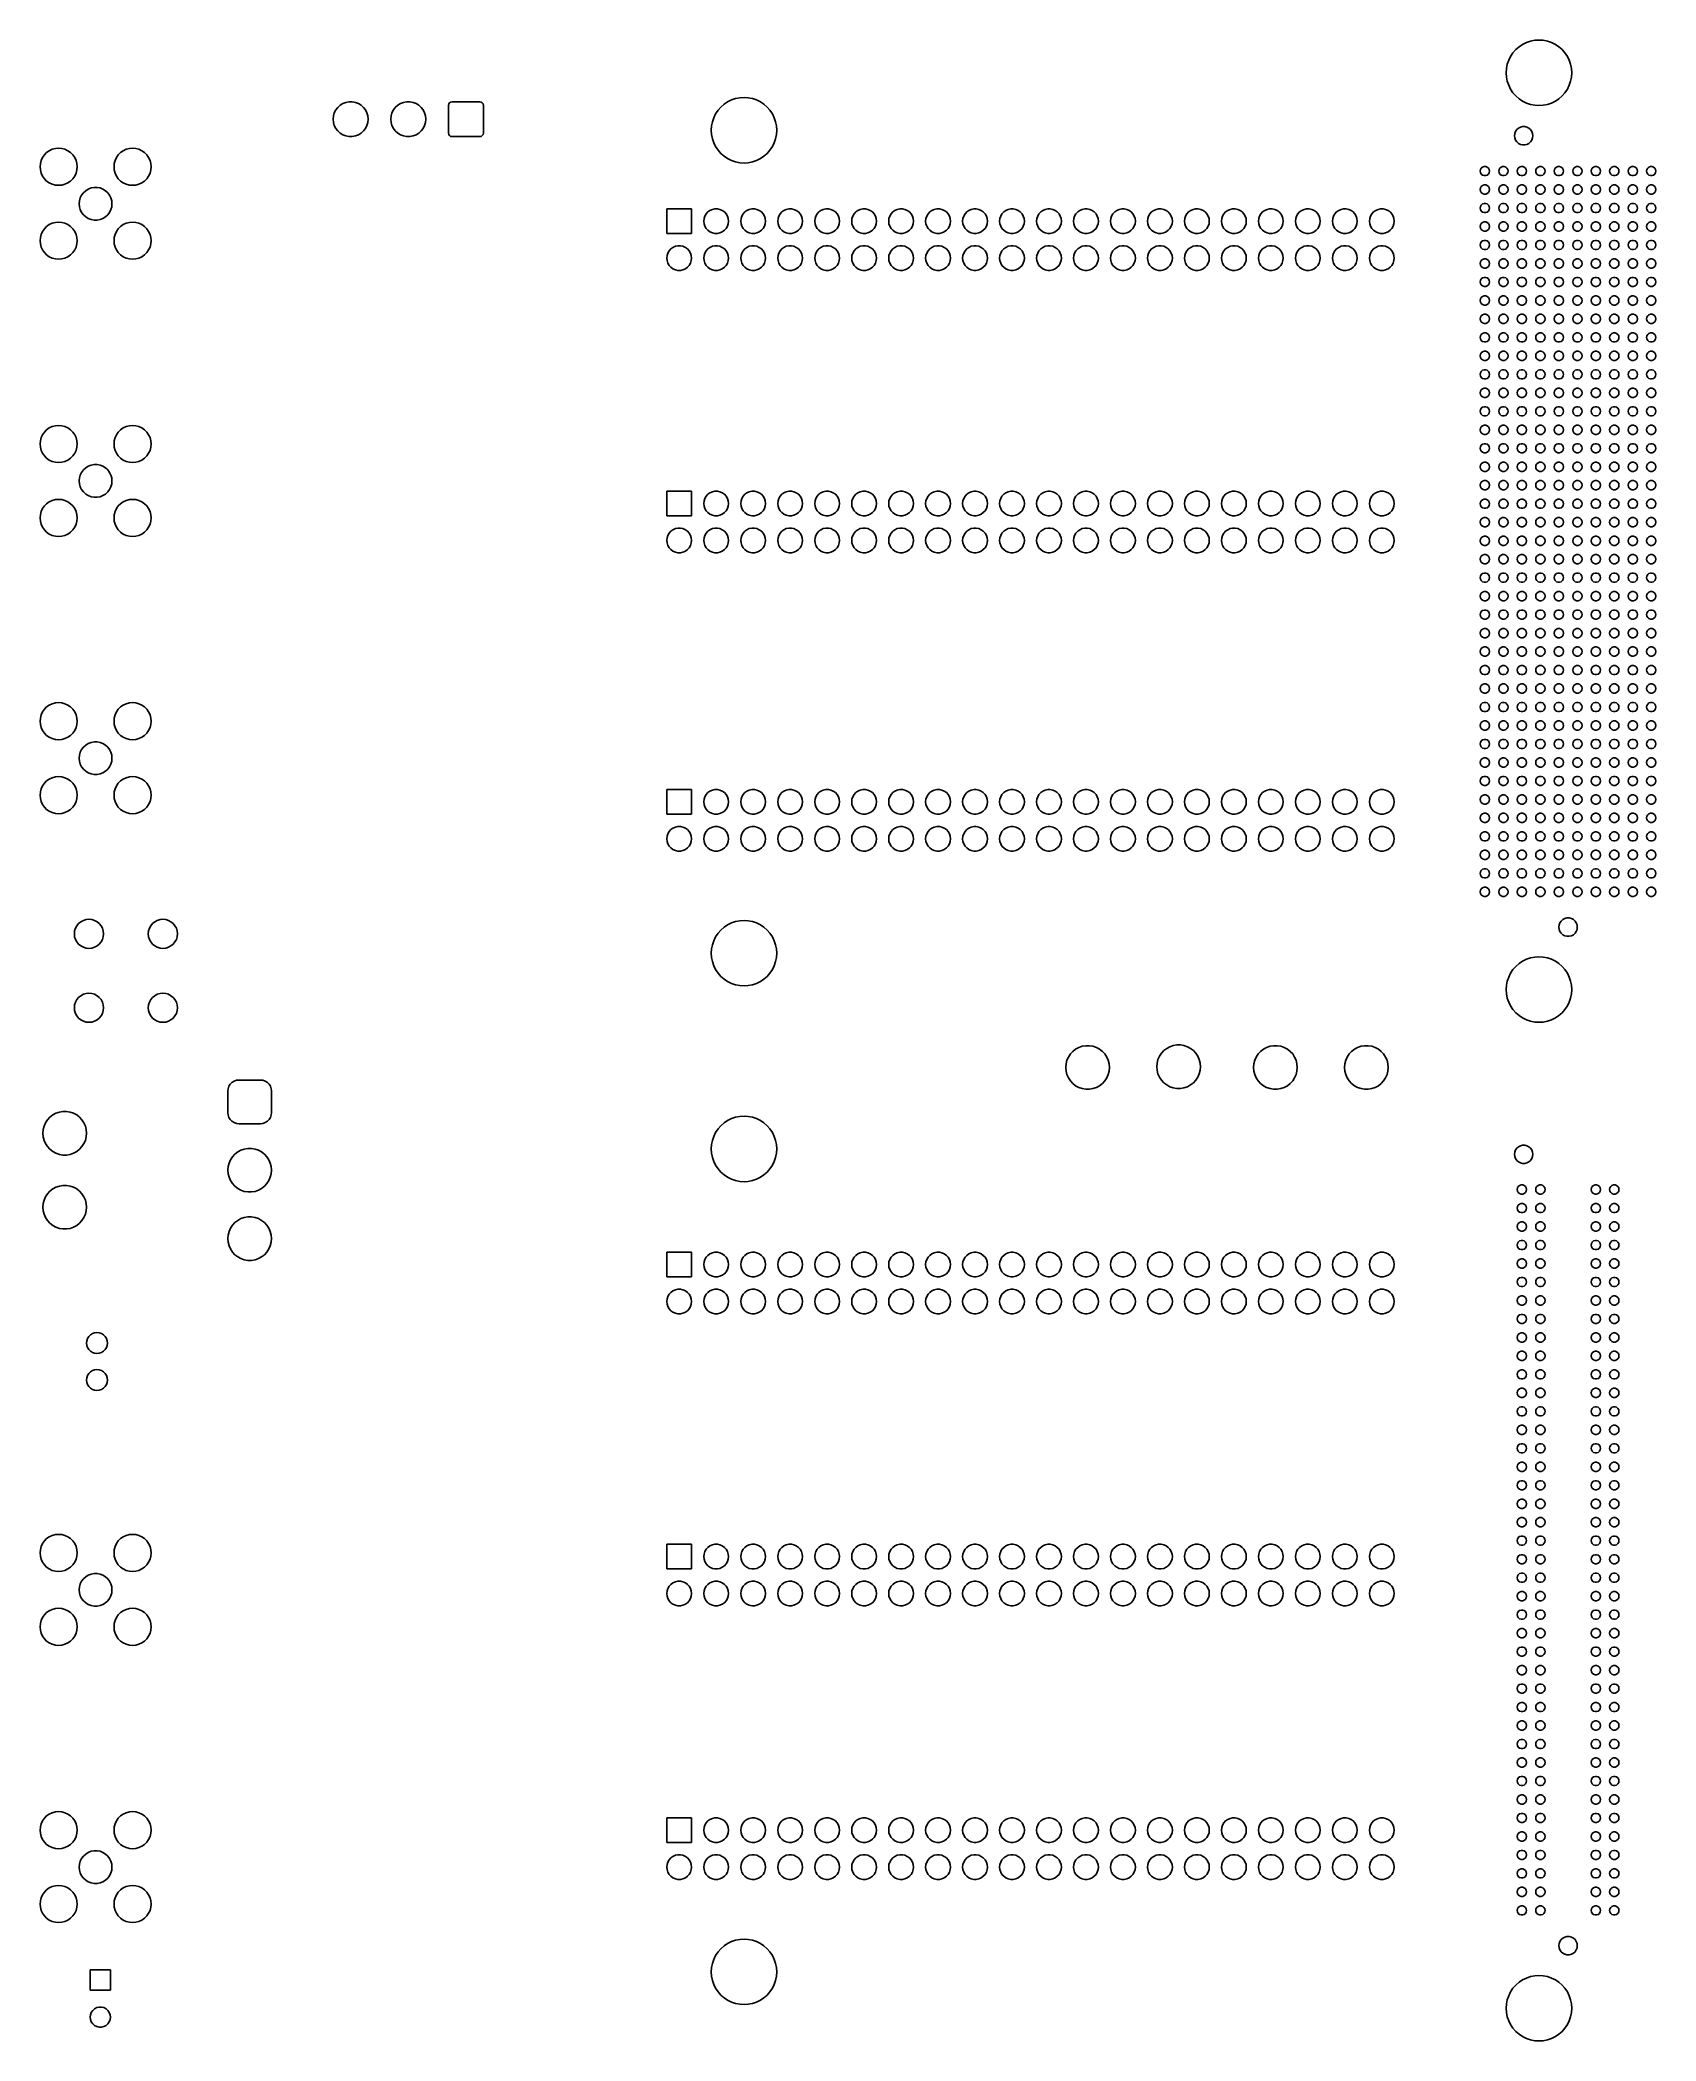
# Model space of a CAD drawing. Extents: x 5.02 to 9.39, y -6.22 to -0.81.
import ezdxf

# ---------------------------------------------------------------- set-up
doc = ezdxf.new("R2010")
doc.units = 0
doc.header["$MEASUREMENT"] = 0
doc.layers.add('BLACK', color=7, linetype='CONTINUOUS')

msp = doc.modelspace()

# ---------------------------------------------------------------- linework, layer by layer
at = {"layer": 'BLACK', "linetype": 'CONTINUOUS'}
for p, q in [((9.037, -0.8138), (9.0479, -0.8101)), ((9.0479, -0.8101), (9.0593, -0.8078)), ((9.0593, -0.8078), (9.0709, -0.8071)), ((9.0709, -0.8071), (9.0824, -0.8078)), ((9.0824, -0.8078), (9.0938, -0.8101)), ((9.0938, -0.8101), (9.1048, -0.8138)), ((8.9853, -0.8727), (8.989, -0.8618)), ((8.989, -0.8618), (8.9942, -0.8514)), ((8.9942, -0.8514), (9.0006, -0.8417)), ((9.0006, -0.8417), (9.0082, -0.833)), ((9.0082, -0.833), (9.0169, -0.8254)), ((9.0169, -0.8254), (9.0266, -0.819)), ((9.0266, -0.819), (9.037, -0.8138)), ((9.1048, -0.8138), (9.1152, -0.819)), ((9.1152, -0.819), (9.1248, -0.8254)), ((9.1248, -0.8254), (9.1335, -0.833)), ((9.1335, -0.833), (9.1411, -0.8417)), ((9.1411, -0.8417), (9.1476, -0.8514)), ((9.1476, -0.8514), (9.1527, -0.8618)), ((9.1527, -0.8618), (9.1564, -0.8727)), ((8.9823, -0.8957), (8.983, -0.8841)), ((8.983, -0.9072), (8.9823, -0.8957)), ((8.983, -0.8841), (8.9853, -0.8727)), ((8.9853, -0.9186), (8.983, -0.9072)), ((8.989, -0.9296), (8.9853, -0.9186)), ((9.1564, -0.9186), (9.1527, -0.9296)), ((9.1564, -0.8727), (9.1587, -0.8841)), ((9.1587, -0.9072), (9.1564, -0.9186)), ((9.1587, -0.8841), (9.1594, -0.8957)), ((9.1594, -0.8957), (9.1587, -0.9072)), ((5.8446, -0.9758), (5.8531, -0.9742)), ((5.8531, -0.9742), (5.8618, -0.9742)), ((5.8618, -0.9742), (5.8704, -0.9758)), ((6.0005, -0.9758), (6.009, -0.9742)), ((6.009, -0.9742), (6.0177, -0.9742)), ((6.0177, -0.9742), (6.0263, -0.9758)), ((6.1281, -0.9748), (6.1319, -0.974)), ((6.1319, -0.974), (6.2067, -0.974)), ((6.2067, -0.974), (6.2105, -0.9748)), ((6.877, -0.9745), (6.8874, -0.9693)), ((6.8874, -0.9693), (6.8983, -0.9656)), ((6.8983, -0.9656), (6.9097, -0.9634)), ((6.9097, -0.9634), (6.9213, -0.9626)), ((6.9213, -0.9626), (6.9328, -0.9634)), ((6.9328, -0.9634), (6.9442, -0.9656)), ((6.9442, -0.9656), (6.9552, -0.9693)), ((6.9552, -0.9693), (6.9656, -0.9745)), ((8.9942, -0.94), (8.989, -0.9296)), ((9.0006, -0.9496), (8.9942, -0.94)), ((9.0082, -0.9583), (9.0006, -0.9496)), ((9.0169, -0.9659), (9.0082, -0.9583)), ((9.0266, -0.9724), (9.0169, -0.9659)), ((9.037, -0.9775), (9.0266, -0.9724)), ((9.1152, -0.9724), (9.1048, -0.9775)), ((9.1248, -0.9659), (9.1152, -0.9724)), ((9.1335, -0.9583), (9.1248, -0.9659)), ((9.1411, -0.9496), (9.1335, -0.9583)), ((9.1476, -0.94), (9.1411, -0.9496)), ((9.1527, -0.9296), (9.1476, -0.94)), ((5.8102, -1.0213), (5.811, -1.0126)), ((5.811, -1.0299), (5.8102, -1.0213)), ((5.811, -1.0126), (5.8134, -1.0042)), ((5.8134, -1.0042), (5.8173, -0.9964)), ((5.8173, -0.9964), (5.8226, -0.9894)), ((5.8226, -0.9894), (5.829, -0.9836)), ((5.829, -0.9836), (5.8364, -0.979)), ((5.8364, -0.979), (5.8446, -0.9758)), ((5.8704, -0.9758), (5.8785, -0.979)), ((5.8785, -0.979), (5.886, -0.9836)), ((5.886, -0.9836), (5.8924, -0.9894)), ((5.8924, -0.9894), (5.8976, -0.9964)), ((5.8976, -0.9964), (5.9015, -1.0042)), ((5.9015, -1.0042), (5.9039, -1.0126)), ((5.9039, -1.0126), (5.9047, -1.0213)), ((5.9047, -1.0213), (5.9039, -1.0299)), ((5.9661, -1.0213), (5.9669, -1.0126)), ((5.9669, -1.0299), (5.9661, -1.0213)), ((5.9669, -1.0126), (5.9693, -1.0042)), ((5.9693, -1.0042), (5.9732, -0.9964)), ((5.9732, -0.9964), (5.9785, -0.9894)), ((5.9785, -0.9894), (5.9849, -0.9836)), ((5.9849, -0.9836), (5.9923, -0.979)), ((5.9923, -0.979), (6.0005, -0.9758)), ((6.0263, -0.9758), (6.0344, -0.979)), ((6.0344, -0.979), (6.0419, -0.9836)), ((6.0419, -0.9836), (6.0483, -0.9894)), ((6.0483, -0.9894), (6.0536, -0.9964)), ((6.0536, -0.9964), (6.0574, -1.0042)), ((6.0574, -1.0042), (6.0598, -1.0126)), ((6.0598, -1.0126), (6.0606, -1.0213)), ((6.0606, -1.0213), (6.0598, -1.0299)), ((6.122, -0.9839), (6.1228, -0.9801)), ((6.122, -1.0587), (6.122, -0.9839)), ((6.1228, -0.9801), (6.1249, -0.9769)), ((6.1249, -0.9769), (6.1281, -0.9748)), ((6.2105, -0.9748), (6.2137, -0.9769)), ((6.2137, -0.9769), (6.2158, -0.9801)), ((6.2158, -0.9801), (6.2165, -0.9839)), ((6.2165, -0.9839), (6.2165, -1.0587)), ((6.8334, -1.0396), (6.8357, -1.0283)), ((6.8357, -1.0283), (6.8394, -1.0173)), ((6.8394, -1.0173), (6.8445, -1.0069)), ((6.8445, -1.0069), (6.851, -0.9973)), ((6.851, -0.9973), (6.8586, -0.9885)), ((6.8586, -0.9885), (6.8673, -0.9809)), ((6.8673, -0.9809), (6.877, -0.9745)), ((6.9656, -0.9745), (6.9752, -0.9809)), ((6.9752, -0.9809), (6.9839, -0.9885)), ((6.9839, -0.9885), (6.9915, -0.9973)), ((6.9915, -0.9973), (6.998, -1.0069)), ((6.998, -1.0069), (7.0031, -1.0173)), ((7.0031, -1.0173), (7.0068, -1.0283)), ((7.0068, -1.0283), (7.0091, -1.0396)), ((9.0479, -0.9812), (9.037, -0.9775)), ((9.0593, -0.9835), (9.0479, -0.9812)), ((9.0709, -0.9843), (9.0593, -0.9835)), ((9.0824, -0.9835), (9.0709, -0.9843)), ((9.0938, -0.9812), (9.0824, -0.9835)), ((9.1048, -0.9775), (9.0938, -0.9812)), ((5.8134, -1.0383), (5.811, -1.0299)), ((5.8173, -1.0461), (5.8134, -1.0383)), ((5.8226, -1.0531), (5.8173, -1.0461)), ((5.829, -1.059), (5.8226, -1.0531)), ((5.8364, -1.0636), (5.829, -1.059)), ((5.8446, -1.0667), (5.8364, -1.0636)), ((5.8531, -1.0683), (5.8446, -1.0667)), ((5.8618, -1.0683), (5.8531, -1.0683)), ((5.8704, -1.0667), (5.8618, -1.0683)), ((5.8785, -1.0636), (5.8704, -1.0667)), ((5.886, -1.059), (5.8785, -1.0636)), ((5.8924, -1.0531), (5.886, -1.059)), ((5.8976, -1.0461), (5.8924, -1.0531)), ((5.9015, -1.0383), (5.8976, -1.0461)), ((5.9039, -1.0299), (5.9015, -1.0383)), ((5.9693, -1.0383), (5.9669, -1.0299)), ((5.9732, -1.0461), (5.9693, -1.0383)), ((5.9785, -1.0531), (5.9732, -1.0461)), ((5.9849, -1.059), (5.9785, -1.0531)), ((5.9923, -1.0636), (5.9849, -1.059)), ((6.0005, -1.0667), (5.9923, -1.0636)), ((6.009, -1.0683), (6.0005, -1.0667)), ((6.0177, -1.0683), (6.009, -1.0683)), ((6.0263, -1.0667), (6.0177, -1.0683)), ((6.0344, -1.0636), (6.0263, -1.0667)), ((6.0419, -1.059), (6.0344, -1.0636)), ((6.0483, -1.0531), (6.0419, -1.059)), ((6.0536, -1.0461), (6.0483, -1.0531)), ((6.0574, -1.0383), (6.0536, -1.0461)), ((6.0598, -1.0299), (6.0574, -1.0383)), ((6.1228, -1.0624), (6.122, -1.0587)), ((6.1249, -1.0656), (6.1228, -1.0624)), ((6.1281, -1.0678), (6.1249, -1.0656)), ((6.1319, -1.0685), (6.1281, -1.0678)), ((6.2067, -1.0685), (6.1319, -1.0685)), ((6.2105, -1.0678), (6.2067, -1.0685)), ((6.2137, -1.0656), (6.2105, -1.0678)), ((6.2158, -1.0624), (6.2137, -1.0656)), ((6.2165, -1.0587), (6.2158, -1.0624)), ((6.8327, -1.0512), (6.8334, -1.0396)), ((6.8334, -1.0627), (6.8327, -1.0512)), ((6.8357, -1.0741), (6.8334, -1.0627)), ((6.8394, -1.0851), (6.8357, -1.0741)), ((7.0068, -1.0741), (7.0031, -1.0851)), ((7.0091, -1.0627), (7.0068, -1.0741)), ((7.0091, -1.0396), (7.0098, -1.0512)), ((7.0098, -1.0512), (7.0091, -1.0627)), ((9.0045, -1.0661), (9.0053, -1.0602)), ((9.0053, -1.0721), (9.0045, -1.0661)), ((9.0053, -1.0602), (9.0074, -1.0545)), ((9.0074, -1.0778), (9.0053, -1.0721)), ((9.0074, -1.0545), (9.0108, -1.0496)), ((9.0108, -1.0827), (9.0074, -1.0778)), ((9.0108, -1.0496), (9.0153, -1.0456)), ((9.0153, -1.0456), (9.0207, -1.0428)), ((9.0207, -1.0428), (9.0265, -1.0413)), ((9.0265, -1.0413), (9.0325, -1.0413)), ((9.0325, -1.0413), (9.0384, -1.0428)), ((9.0384, -1.0428), (9.0437, -1.0456)), ((9.0437, -1.0456), (9.0482, -1.0496)), ((9.0482, -1.0496), (9.0517, -1.0545)), ((9.0517, -1.0778), (9.0482, -1.0827)), ((9.0517, -1.0545), (9.0538, -1.0602)), ((9.0538, -1.0721), (9.0517, -1.0778)), ((9.0538, -1.0602), (9.0545, -1.0661)), ((9.0545, -1.0661), (9.0538, -1.0721)), ((5.0186, -1.1413), (5.0208, -1.1328)), ((5.0208, -1.1328), (5.0245, -1.1249)), ((5.0245, -1.1249), (5.0295, -1.1177)), ((5.0295, -1.1177), (5.0357, -1.1115)), ((5.0357, -1.1115), (5.0429, -1.1065)), ((5.0429, -1.1065), (5.0508, -1.1028)), ((5.0508, -1.1028), (5.0593, -1.1006)), ((5.0593, -1.1006), (5.068, -1.0998)), ((5.068, -1.0998), (5.0767, -1.1006)), ((5.0767, -1.1006), (5.0852, -1.1028)), ((5.0852, -1.1028), (5.0931, -1.1065)), ((5.0931, -1.1065), (5.1003, -1.1115)), ((5.1003, -1.1115), (5.1065, -1.1177)), ((5.1065, -1.1177), (5.1115, -1.1249)), ((5.1115, -1.1249), (5.1152, -1.1328)), ((5.1152, -1.1328), (5.1174, -1.1413)), ((5.2186, -1.1413), (5.2208, -1.1328)), ((5.2208, -1.1328), (5.2245, -1.1249)), ((5.2245, -1.1249), (5.2295, -1.1177)), ((5.2295, -1.1177), (5.2357, -1.1115)), ((5.2357, -1.1115), (5.2429, -1.1065)), ((5.2429, -1.1065), (5.2508, -1.1028)), ((5.2508, -1.1028), (5.2593, -1.1006)), ((5.2593, -1.1006), (5.268, -1.0998)), ((5.268, -1.0998), (5.2767, -1.1006)), ((5.2767, -1.1006), (5.2852, -1.1028)), ((5.2852, -1.1028), (5.2931, -1.1065)), ((5.2931, -1.1065), (5.3003, -1.1115)), ((5.3003, -1.1115), (5.3065, -1.1177)), ((5.3065, -1.1177), (5.3115, -1.1249)), ((5.3115, -1.1249), (5.3152, -1.1328)), ((5.3152, -1.1328), (5.3174, -1.1413)), ((6.8445, -1.0955), (6.8394, -1.0851)), ((6.851, -1.1051), (6.8445, -1.0955)), ((6.8586, -1.1138), (6.851, -1.1051)), ((6.8673, -1.1215), (6.8586, -1.1138)), ((6.877, -1.1279), (6.8673, -1.1215)), ((6.8874, -1.133), (6.877, -1.1279)), ((6.8983, -1.1367), (6.8874, -1.133)), ((6.9097, -1.139), (6.8983, -1.1367)), ((6.9442, -1.1367), (6.9328, -1.139)), ((6.9552, -1.133), (6.9442, -1.1367)), ((6.9656, -1.1279), (6.9552, -1.133)), ((6.9752, -1.1215), (6.9656, -1.1279)), ((6.9839, -1.1138), (6.9752, -1.1215)), ((6.9915, -1.1051), (6.9839, -1.1138)), ((6.998, -1.0955), (6.9915, -1.1051)), ((7.0031, -1.0851), (6.998, -1.0955)), ((9.0153, -1.0867), (9.0108, -1.0827)), ((9.0207, -1.0895), (9.0153, -1.0867)), ((9.0265, -1.091), (9.0207, -1.0895)), ((9.0325, -1.091), (9.0265, -1.091)), ((9.0384, -1.0895), (9.0325, -1.091)), ((9.0437, -1.0867), (9.0384, -1.0895)), ((9.0482, -1.0827), (9.0437, -1.0867)), ((5.0178, -1.15), (5.0186, -1.1413)), ((5.0186, -1.1587), (5.0178, -1.15)), ((5.0208, -1.1672), (5.0186, -1.1587)), ((5.0245, -1.1751), (5.0208, -1.1672)), ((5.0295, -1.1823), (5.0245, -1.1751)), ((5.0357, -1.1885), (5.0295, -1.1823)), ((5.0429, -1.1935), (5.0357, -1.1885)), ((5.1003, -1.1885), (5.0931, -1.1935)), ((5.1065, -1.1823), (5.1003, -1.1885)), ((5.1115, -1.1751), (5.1065, -1.1823)), ((5.1152, -1.1672), (5.1115, -1.1751)), ((5.1174, -1.1587), (5.1152, -1.1672)), ((5.1174, -1.1413), (5.1182, -1.15)), ((5.1182, -1.15), (5.1174, -1.1587)), ((5.2178, -1.15), (5.2186, -1.1413)), ((5.2186, -1.1587), (5.2178, -1.15)), ((5.2208, -1.1672), (5.2186, -1.1587)), ((5.2245, -1.1751), (5.2208, -1.1672)), ((5.2295, -1.1823), (5.2245, -1.1751)), ((5.2357, -1.1885), (5.2295, -1.1823)), ((5.2429, -1.1935), (5.2357, -1.1885)), ((5.3003, -1.1885), (5.2931, -1.1935)), ((5.3065, -1.1823), (5.3003, -1.1885)), ((5.3115, -1.1751), (5.3065, -1.1823)), ((5.3152, -1.1672), (5.3115, -1.1751)), ((5.3174, -1.1587), (5.3152, -1.1672)), ((5.3174, -1.1413), (5.3182, -1.15)), ((5.3182, -1.15), (5.3174, -1.1587)), ((6.9213, -1.1398), (6.9097, -1.139)), ((6.9328, -1.139), (6.9213, -1.1398)), ((8.912, -1.1616), (8.9128, -1.1573)), ((8.9128, -1.1659), (8.912, -1.1616)), ((8.9128, -1.1573), (8.915, -1.1535)), ((8.915, -1.1697), (8.9128, -1.1659)), ((8.915, -1.1535), (8.9183, -1.1507)), ((8.9183, -1.1725), (8.915, -1.1697)), ((8.9183, -1.1507), (8.9224, -1.1492)), ((8.9224, -1.174), (8.9183, -1.1725)), ((8.9224, -1.1492), (8.9268, -1.1492)), ((8.9268, -1.174), (8.9224, -1.174)), ((8.9268, -1.1492), (8.9309, -1.1507)), ((8.9309, -1.1725), (8.9268, -1.174)), ((8.9309, -1.1507), (8.9343, -1.1535)), ((8.9343, -1.1697), (8.9309, -1.1725)), ((8.9343, -1.1535), (8.9364, -1.1573)), ((8.9364, -1.1659), (8.9343, -1.1697)), ((8.9364, -1.1573), (8.9372, -1.1616)), ((8.9372, -1.1616), (8.9364, -1.1659)), ((8.962, -1.1616), (8.9628, -1.1573)), ((8.9628, -1.1659), (8.962, -1.1616)), ((8.9628, -1.1573), (8.965, -1.1535)), ((8.965, -1.1697), (8.9628, -1.1659)), ((8.965, -1.1535), (8.9683, -1.1507)), ((8.9683, -1.1725), (8.965, -1.1697)), ((8.9683, -1.1507), (8.9724, -1.1492)), ((8.9724, -1.174), (8.9683, -1.1725)), ((8.9724, -1.1492), (8.9768, -1.1492)), ((8.9768, -1.174), (8.9724, -1.174)), ((8.9768, -1.1492), (8.9809, -1.1507)), ((8.9809, -1.1725), (8.9768, -1.174)), ((8.9809, -1.1507), (8.9843, -1.1535)), ((8.9843, -1.1697), (8.9809, -1.1725)), ((8.9843, -1.1535), (8.9864, -1.1573)), ((8.9864, -1.1659), (8.9843, -1.1697)), ((8.9864, -1.1573), (8.9872, -1.1616)), ((8.9872, -1.1616), (8.9864, -1.1659)), ((9.012, -1.1616), (9.0128, -1.1573)), ((9.0128, -1.1659), (9.012, -1.1616)), ((9.0128, -1.1573), (9.015, -1.1535)), ((9.015, -1.1697), (9.0128, -1.1659)), ((9.015, -1.1535), (9.0183, -1.1507)), ((9.0183, -1.1725), (9.015, -1.1697)), ((9.0183, -1.1507), (9.0224, -1.1492)), ((9.0224, -1.174), (9.0183, -1.1725)), ((9.0224, -1.1492), (9.0268, -1.1492)), ((9.0268, -1.174), (9.0224, -1.174)), ((9.0268, -1.1492), (9.0309, -1.1507)), ((9.0309, -1.1725), (9.0268, -1.174)), ((9.0309, -1.1507), (9.0343, -1.1535)), ((9.0343, -1.1697), (9.0309, -1.1725)), ((9.0343, -1.1535), (9.0364, -1.1573)), ((9.0364, -1.1659), (9.0343, -1.1697)), ((9.0364, -1.1573), (9.0372, -1.1616)), ((9.0372, -1.1616), (9.0364, -1.1659)), ((9.062, -1.1616), (9.0628, -1.1573)), ((9.0628, -1.1659), (9.062, -1.1616)), ((9.0628, -1.1573), (9.065, -1.1535)), ((9.065, -1.1697), (9.0628, -1.1659)), ((9.065, -1.1535), (9.0683, -1.1507)), ((9.0683, -1.1725), (9.065, -1.1697)), ((9.0683, -1.1507), (9.0724, -1.1492)), ((9.0724, -1.174), (9.0683, -1.1725)), ((9.0724, -1.1492), (9.0768, -1.1492)), ((9.0768, -1.174), (9.0724, -1.174)), ((9.0768, -1.1492), (9.0809, -1.1507)), ((9.0809, -1.1725), (9.0768, -1.174)), ((9.0809, -1.1507), (9.0843, -1.1535)), ((9.0843, -1.1697), (9.0809, -1.1725)), ((9.0843, -1.1535), (9.0864, -1.1573)), ((9.0864, -1.1659), (9.0843, -1.1697)), ((9.0864, -1.1573), (9.0872, -1.1616)), ((9.0872, -1.1616), (9.0864, -1.1659)), ((9.1118, -1.1616), (9.1126, -1.1573)), ((9.1126, -1.1659), (9.1118, -1.1616)), ((9.1126, -1.1573), (9.1148, -1.1535)), ((9.1148, -1.1697), (9.1126, -1.1659)), ((9.1148, -1.1535), (9.1181, -1.1507)), ((9.1181, -1.1725), (9.1148, -1.1697)), ((9.1181, -1.1507), (9.1222, -1.1492)), ((9.1222, -1.174), (9.1181, -1.1725)), ((9.1222, -1.1492), (9.1266, -1.1492)), ((9.1266, -1.174), (9.1222, -1.174)), ((9.1266, -1.1492), (9.1307, -1.1507)), ((9.1307, -1.1725), (9.1266, -1.174)), ((9.1307, -1.1507), (9.1341, -1.1535)), ((9.1341, -1.1697), (9.1307, -1.1725)), ((9.1341, -1.1535), (9.1362, -1.1573)), ((9.1362, -1.1659), (9.1341, -1.1697)), ((9.1362, -1.1573), (9.137, -1.1616)), ((9.137, -1.1616), (9.1362, -1.1659)), ((9.1622, -1.1616), (9.163, -1.1573)), ((9.163, -1.1659), (9.1622, -1.1616)), ((9.163, -1.1573), (9.1652, -1.1535)), ((9.1652, -1.1697), (9.163, -1.1659)), ((9.1652, -1.1535), (9.1685, -1.1507)), ((9.1685, -1.1725), (9.1652, -1.1697)), ((9.1685, -1.1507), (9.1726, -1.1492)), ((9.1726, -1.174), (9.1685, -1.1725)), ((9.1726, -1.1492), (9.177, -1.1492)), ((9.177, -1.174), (9.1726, -1.174)), ((9.177, -1.1492), (9.1811, -1.1507)), ((9.1811, -1.1725), (9.177, -1.174)), ((9.1811, -1.1507), (9.1845, -1.1535)), ((9.1845, -1.1697), (9.1811, -1.1725)), ((9.1845, -1.1535), (9.1866, -1.1573)), ((9.1866, -1.1659), (9.1845, -1.1697)), ((9.1866, -1.1573), (9.1874, -1.1616)), ((9.1874, -1.1616), (9.1866, -1.1659)), ((9.212, -1.1616), (9.2128, -1.1573)), ((9.2128, -1.1659), (9.212, -1.1616)), ((9.2128, -1.1573), (9.215, -1.1535)), ((9.215, -1.1697), (9.2128, -1.1659)), ((9.215, -1.1535), (9.2183, -1.1507)), ((9.2183, -1.1725), (9.215, -1.1697)), ((9.2183, -1.1507), (9.2224, -1.1492)), ((9.2224, -1.174), (9.2183, -1.1725)), ((9.2224, -1.1492), (9.2268, -1.1492)), ((9.2268, -1.174), (9.2224, -1.174)), ((9.2268, -1.1492), (9.2309, -1.1507)), ((9.2309, -1.1725), (9.2268, -1.174)), ((9.2309, -1.1507), (9.2343, -1.1535)), ((9.2343, -1.1697), (9.2309, -1.1725)), ((9.2343, -1.1535), (9.2364, -1.1573)), ((9.2364, -1.1659), (9.2343, -1.1697)), ((9.2364, -1.1573), (9.2372, -1.1616)), ((9.2372, -1.1616), (9.2364, -1.1659)), ((9.262, -1.1616), (9.2628, -1.1573)), ((9.2628, -1.1659), (9.262, -1.1616)), ((9.2628, -1.1573), (9.265, -1.1535)), ((9.265, -1.1697), (9.2628, -1.1659)), ((9.265, -1.1535), (9.2683, -1.1507)), ((9.2683, -1.1725), (9.265, -1.1697)), ((9.2683, -1.1507), (9.2724, -1.1492)), ((9.2724, -1.174), (9.2683, -1.1725)), ((9.2724, -1.1492), (9.2768, -1.1492)), ((9.2768, -1.174), (9.2724, -1.174)), ((9.2768, -1.1492), (9.2809, -1.1507)), ((9.2809, -1.1725), (9.2768, -1.174)), ((9.2809, -1.1507), (9.2843, -1.1535)), ((9.2843, -1.1697), (9.2809, -1.1725)), ((9.2843, -1.1535), (9.2864, -1.1573)), ((9.2864, -1.1659), (9.2843, -1.1697)), ((9.2864, -1.1573), (9.2872, -1.1616)), ((9.2872, -1.1616), (9.2864, -1.1659)), ((9.312, -1.1616), (9.3128, -1.1573)), ((9.3128, -1.1659), (9.312, -1.1616)), ((9.3128, -1.1573), (9.315, -1.1535)), ((9.315, -1.1697), (9.3128, -1.1659)), ((9.315, -1.1535), (9.3183, -1.1507)), ((9.3183, -1.1725), (9.315, -1.1697)), ((9.3183, -1.1507), (9.3224, -1.1492)), ((9.3224, -1.174), (9.3183, -1.1725)), ((9.3224, -1.1492), (9.3268, -1.1492)), ((9.3268, -1.174), (9.3224, -1.174)), ((9.3268, -1.1492), (9.3309, -1.1507)), ((9.3309, -1.1725), (9.3268, -1.174)), ((9.3309, -1.1507), (9.3343, -1.1535)), ((9.3343, -1.1697), (9.3309, -1.1725)), ((9.3343, -1.1535), (9.3364, -1.1573)), ((9.3364, -1.1659), (9.3343, -1.1697)), ((9.3364, -1.1573), (9.3372, -1.1616)), ((9.3372, -1.1616), (9.3364, -1.1659)), ((9.362, -1.1616), (9.3628, -1.1573)), ((9.3628, -1.1659), (9.362, -1.1616)), ((9.3628, -1.1573), (9.365, -1.1535)), ((9.365, -1.1697), (9.3628, -1.1659)), ((9.365, -1.1535), (9.3683, -1.1507)), ((9.3683, -1.1725), (9.365, -1.1697)), ((9.3683, -1.1507), (9.3724, -1.1492)), ((9.3724, -1.174), (9.3683, -1.1725)), ((9.3724, -1.1492), (9.3768, -1.1492)), ((9.3768, -1.174), (9.3724, -1.174)), ((9.3768, -1.1492), (9.3809, -1.1507)), ((9.3809, -1.1725), (9.3768, -1.174)), ((9.3809, -1.1507), (9.3843, -1.1535)), ((9.3843, -1.1697), (9.3809, -1.1725)), ((9.3843, -1.1535), (9.3864, -1.1573)), ((9.3864, -1.1659), (9.3843, -1.1697)), ((9.3864, -1.1573), (9.3872, -1.1616)), ((9.3872, -1.1616), (9.3864, -1.1659)), ((5.0508, -1.1972), (5.0429, -1.1935)), ((5.0593, -1.1994), (5.0508, -1.1972)), ((5.068, -1.2002), (5.0593, -1.1994)), ((5.0767, -1.1994), (5.068, -1.2002)), ((5.0852, -1.1972), (5.0767, -1.1994)), ((5.0931, -1.1935), (5.0852, -1.1972)), ((5.1237, -1.25), (5.1245, -1.2419)), ((5.1245, -1.2419), (5.1267, -1.234)), ((5.1267, -1.234), (5.1303, -1.2267)), ((5.1303, -1.2267), (5.1353, -1.2202)), ((5.1353, -1.2202), (5.1413, -1.2147)), ((5.1413, -1.2147), (5.1483, -1.2104)), ((5.1483, -1.2104), (5.1559, -1.2074)), ((5.1559, -1.2074), (5.1639, -1.2059)), ((5.1639, -1.2059), (5.1721, -1.2059)), ((5.1721, -1.2059), (5.1801, -1.2074)), ((5.1801, -1.2074), (5.1877, -1.2104)), ((5.1877, -1.2104), (5.1947, -1.2147)), ((5.1947, -1.2147), (5.2007, -1.2202)), ((5.2007, -1.2202), (5.2057, -1.2267)), ((5.2057, -1.2267), (5.2093, -1.234)), ((5.2093, -1.234), (5.2115, -1.2419)), ((5.2115, -1.2419), (5.2123, -1.25)), ((5.2508, -1.1972), (5.2429, -1.1935)), ((5.2593, -1.1994), (5.2508, -1.1972)), ((5.268, -1.2002), (5.2593, -1.1994)), ((5.2767, -1.1994), (5.268, -1.2002)), ((5.2852, -1.1972), (5.2767, -1.1994)), ((5.2931, -1.1935), (5.2852, -1.1972)), ((8.912, -1.2116), (8.9128, -1.2073)), ((8.9128, -1.2159), (8.912, -1.2116)), ((8.9128, -1.2073), (8.915, -1.2035)), ((8.915, -1.2197), (8.9128, -1.2159)), ((8.915, -1.2035), (8.9183, -1.2007)), ((8.9183, -1.2225), (8.915, -1.2197)), ((8.9183, -1.2007), (8.9224, -1.1992)), ((8.9224, -1.224), (8.9183, -1.2225)), ((8.9224, -1.1992), (8.9268, -1.1992)), ((8.9268, -1.224), (8.9224, -1.224)), ((8.9268, -1.1992), (8.9309, -1.2007)), ((8.9309, -1.2225), (8.9268, -1.224)), ((8.9309, -1.2007), (8.9343, -1.2035)), ((8.9343, -1.2197), (8.9309, -1.2225)), ((8.9343, -1.2035), (8.9364, -1.2073)), ((8.9364, -1.2159), (8.9343, -1.2197)), ((8.9364, -1.2073), (8.9372, -1.2116)), ((8.9372, -1.2116), (8.9364, -1.2159)), ((8.962, -1.2116), (8.9628, -1.2073)), ((8.9628, -1.2159), (8.962, -1.2116)), ((8.9628, -1.2073), (8.965, -1.2035)), ((8.965, -1.2197), (8.9628, -1.2159)), ((8.965, -1.2035), (8.9683, -1.2007)), ((8.9683, -1.2225), (8.965, -1.2197)), ((8.9683, -1.2007), (8.9724, -1.1992)), ((8.9724, -1.224), (8.9683, -1.2225)), ((8.9724, -1.1992), (8.9768, -1.1992)), ((8.9768, -1.224), (8.9724, -1.224)), ((8.9768, -1.1992), (8.9809, -1.2007)), ((8.9809, -1.2225), (8.9768, -1.224)), ((8.9809, -1.2007), (8.9843, -1.2035)), ((8.9843, -1.2197), (8.9809, -1.2225)), ((8.9843, -1.2035), (8.9864, -1.2073)), ((8.9864, -1.2159), (8.9843, -1.2197)), ((8.9864, -1.2073), (8.9872, -1.2116)), ((8.9872, -1.2116), (8.9864, -1.2159)), ((9.012, -1.2116), (9.0128, -1.2073)), ((9.0128, -1.2159), (9.012, -1.2116)), ((9.0128, -1.2073), (9.015, -1.2035)), ((9.015, -1.2197), (9.0128, -1.2159)), ((9.015, -1.2035), (9.0183, -1.2007)), ((9.0183, -1.2225), (9.015, -1.2197)), ((9.0183, -1.2007), (9.0224, -1.1992)), ((9.0224, -1.224), (9.0183, -1.2225)), ((9.0224, -1.1992), (9.0268, -1.1992)), ((9.0268, -1.224), (9.0224, -1.224)), ((9.0268, -1.1992), (9.0309, -1.2007)), ((9.0309, -1.2225), (9.0268, -1.224)), ((9.0309, -1.2007), (9.0343, -1.2035)), ((9.0343, -1.2197), (9.0309, -1.2225)), ((9.0343, -1.2035), (9.0364, -1.2073)), ((9.0364, -1.2159), (9.0343, -1.2197)), ((9.0364, -1.2073), (9.0372, -1.2116)), ((9.0372, -1.2116), (9.0364, -1.2159)), ((9.062, -1.2116), (9.0628, -1.2073)), ((9.0628, -1.2159), (9.062, -1.2116)), ((9.0628, -1.2073), (9.065, -1.2035)), ((9.065, -1.2197), (9.0628, -1.2159)), ((9.065, -1.2035), (9.0683, -1.2007)), ((9.0683, -1.2225), (9.065, -1.2197)), ((9.0683, -1.2007), (9.0724, -1.1992)), ((9.0724, -1.224), (9.0683, -1.2225)), ((9.0724, -1.1992), (9.0768, -1.1992)), ((9.0768, -1.224), (9.0724, -1.224)), ((9.0768, -1.1992), (9.0809, -1.2007)), ((9.0809, -1.2225), (9.0768, -1.224)), ((9.0809, -1.2007), (9.0843, -1.2035)), ((9.0843, -1.2197), (9.0809, -1.2225)), ((9.0843, -1.2035), (9.0864, -1.2073)), ((9.0864, -1.2159), (9.0843, -1.2197)), ((9.0864, -1.2073), (9.0872, -1.2116)), ((9.0872, -1.2116), (9.0864, -1.2159)), ((9.1118, -1.2116), (9.1126, -1.2073)), ((9.1126, -1.2159), (9.1118, -1.2116)), ((9.1126, -1.2073), (9.1148, -1.2035)), ((9.1148, -1.2197), (9.1126, -1.2159)), ((9.1148, -1.2035), (9.1181, -1.2007)), ((9.1181, -1.2225), (9.1148, -1.2197)), ((9.1181, -1.2007), (9.1222, -1.1992)), ((9.1222, -1.224), (9.1181, -1.2225)), ((9.1222, -1.1992), (9.1266, -1.1992)), ((9.1266, -1.224), (9.1222, -1.224)), ((9.1266, -1.1992), (9.1307, -1.2007)), ((9.1307, -1.2225), (9.1266, -1.224)), ((9.1307, -1.2007), (9.1341, -1.2035)), ((9.1341, -1.2197), (9.1307, -1.2225)), ((9.1341, -1.2035), (9.1362, -1.2073)), ((9.1362, -1.2159), (9.1341, -1.2197)), ((9.1362, -1.2073), (9.137, -1.2116)), ((9.137, -1.2116), (9.1362, -1.2159)), ((9.1622, -1.2116), (9.163, -1.2073)), ((9.163, -1.2159), (9.1622, -1.2116)), ((9.163, -1.2073), (9.1652, -1.2035)), ((9.1652, -1.2197), (9.163, -1.2159)), ((9.1652, -1.2035), (9.1685, -1.2007)), ((9.1685, -1.2225), (9.1652, -1.2197)), ((9.1685, -1.2007), (9.1726, -1.1992)), ((9.1726, -1.224), (9.1685, -1.2225)), ((9.1726, -1.1992), (9.177, -1.1992)), ((9.177, -1.224), (9.1726, -1.224)), ((9.177, -1.1992), (9.1811, -1.2007)), ((9.1811, -1.2225), (9.177, -1.224)), ((9.1811, -1.2007), (9.1845, -1.2035)), ((9.1845, -1.2197), (9.1811, -1.2225)), ((9.1845, -1.2035), (9.1866, -1.2073)), ((9.1866, -1.2159), (9.1845, -1.2197)), ((9.1866, -1.2073), (9.1874, -1.2116)), ((9.1874, -1.2116), (9.1866, -1.2159)), ((9.212, -1.2116), (9.2128, -1.2073)), ((9.2128, -1.2159), (9.212, -1.2116)), ((9.2128, -1.2073), (9.215, -1.2035)), ((9.215, -1.2197), (9.2128, -1.2159)), ((9.215, -1.2035), (9.2183, -1.2007)), ((9.2183, -1.2225), (9.215, -1.2197)), ((9.2183, -1.2007), (9.2224, -1.1992)), ((9.2224, -1.224), (9.2183, -1.2225)), ((9.2224, -1.1992), (9.2268, -1.1992)), ((9.2268, -1.224), (9.2224, -1.224)), ((9.2268, -1.1992), (9.2309, -1.2007)), ((9.2309, -1.2225), (9.2268, -1.224)), ((9.2309, -1.2007), (9.2343, -1.2035)), ((9.2343, -1.2197), (9.2309, -1.2225)), ((9.2343, -1.2035), (9.2364, -1.2073)), ((9.2364, -1.2159), (9.2343, -1.2197)), ((9.2364, -1.2073), (9.2372, -1.2116)), ((9.2372, -1.2116), (9.2364, -1.2159)), ((9.262, -1.2116), (9.2628, -1.2073)), ((9.2628, -1.2159), (9.262, -1.2116)), ((9.2628, -1.2073), (9.265, -1.2035)), ((9.265, -1.2197), (9.2628, -1.2159)), ((9.265, -1.2035), (9.2683, -1.2007)), ((9.2683, -1.2225), (9.265, -1.2197)), ((9.2683, -1.2007), (9.2724, -1.1992)), ((9.2724, -1.224), (9.2683, -1.2225)), ((9.2724, -1.1992), (9.2768, -1.1992)), ((9.2768, -1.224), (9.2724, -1.224)), ((9.2768, -1.1992), (9.2809, -1.2007)), ((9.2809, -1.2225), (9.2768, -1.224)), ((9.2809, -1.2007), (9.2843, -1.2035)), ((9.2843, -1.2197), (9.2809, -1.2225)), ((9.2843, -1.2035), (9.2864, -1.2073)), ((9.2864, -1.2159), (9.2843, -1.2197)), ((9.2864, -1.2073), (9.2872, -1.2116)), ((9.2872, -1.2116), (9.2864, -1.2159)), ((9.312, -1.2116), (9.3128, -1.2073)), ((9.3128, -1.2159), (9.312, -1.2116)), ((9.3128, -1.2073), (9.315, -1.2035)), ((9.315, -1.2197), (9.3128, -1.2159)), ((9.315, -1.2035), (9.3183, -1.2007)), ((9.3183, -1.2225), (9.315, -1.2197)), ((9.3183, -1.2007), (9.3224, -1.1992)), ((9.3224, -1.224), (9.3183, -1.2225)), ((9.3224, -1.1992), (9.3268, -1.1992)), ((9.3268, -1.224), (9.3224, -1.224)), ((9.3268, -1.1992), (9.3309, -1.2007)), ((9.3309, -1.2225), (9.3268, -1.224)), ((9.3309, -1.2007), (9.3343, -1.2035)), ((9.3343, -1.2197), (9.3309, -1.2225)), ((9.3343, -1.2035), (9.3364, -1.2073)), ((9.3364, -1.2159), (9.3343, -1.2197)), ((9.3364, -1.2073), (9.3372, -1.2116)), ((9.3372, -1.2116), (9.3364, -1.2159)), ((9.362, -1.2116), (9.3628, -1.2073)), ((9.3628, -1.2159), (9.362, -1.2116)), ((9.3628, -1.2073), (9.365, -1.2035)), ((9.365, -1.2197), (9.3628, -1.2159)), ((9.365, -1.2035), (9.3683, -1.2007)), ((9.3683, -1.2225), (9.365, -1.2197)), ((9.3683, -1.2007), (9.3724, -1.1992)), ((9.3724, -1.224), (9.3683, -1.2225)), ((9.3724, -1.1992), (9.3768, -1.1992)), ((9.3768, -1.224), (9.3724, -1.224)), ((9.3768, -1.1992), (9.3809, -1.2007)), ((9.3809, -1.2225), (9.3768, -1.224)), ((9.3809, -1.2007), (9.3843, -1.2035)), ((9.3843, -1.2197), (9.3809, -1.2225)), ((9.3843, -1.2035), (9.3864, -1.2073)), ((9.3864, -1.2159), (9.3843, -1.2197)), ((9.3864, -1.2073), (9.3872, -1.2116)), ((9.3872, -1.2116), (9.3864, -1.2159)), ((5.1245, -1.2581), (5.1237, -1.25)), ((5.1267, -1.266), (5.1245, -1.2581)), ((5.1303, -1.2733), (5.1267, -1.266)), ((5.1353, -1.2798), (5.1303, -1.2733)), ((5.1413, -1.2853), (5.1353, -1.2798)), ((5.1483, -1.2896), (5.1413, -1.2853)), ((5.1559, -1.2926), (5.1483, -1.2896)), ((5.1639, -1.2941), (5.1559, -1.2926)), ((5.1721, -1.2941), (5.1639, -1.2941)), ((5.1801, -1.2926), (5.1721, -1.2941)), ((5.1877, -1.2896), (5.1801, -1.2926)), ((5.1947, -1.2853), (5.1877, -1.2896)), ((5.2007, -1.2798), (5.1947, -1.2853)), ((5.2057, -1.2733), (5.2007, -1.2798)), ((5.2093, -1.266), (5.2057, -1.2733)), ((5.2115, -1.2581), (5.2093, -1.266)), ((5.2123, -1.25), (5.2115, -1.2581)), ((6.7125, -1.3305), (6.7125, -1.2635)), ((6.7125, -1.2635), (6.7795, -1.2635)), ((6.7795, -1.2635), (6.7795, -1.3305)), ((6.8125, -1.297), (6.8133, -1.29)), ((6.8133, -1.304), (6.8125, -1.297)), ((6.8133, -1.29), (6.8154, -1.2834)), ((6.8154, -1.2834), (6.8189, -1.2773)), ((6.8189, -1.2773), (6.8236, -1.2721)), ((6.8236, -1.2721), (6.8293, -1.268)), ((6.8293, -1.268), (6.8357, -1.2652)), ((6.8357, -1.2652), (6.8425, -1.2637)), ((6.8425, -1.2637), (6.8495, -1.2637)), ((6.8495, -1.2637), (6.8563, -1.2652)), ((6.8563, -1.2652), (6.8627, -1.268)), ((6.8627, -1.268), (6.8684, -1.2721)), ((6.8684, -1.2721), (6.8731, -1.2773)), ((6.8731, -1.2773), (6.8766, -1.2834)), ((6.8766, -1.2834), (6.8787, -1.29)), ((6.8787, -1.29), (6.8795, -1.297)), ((6.8795, -1.297), (6.8787, -1.304)), ((6.9125, -1.297), (6.9133, -1.29)), ((6.9133, -1.304), (6.9125, -1.297)), ((6.9133, -1.29), (6.9154, -1.2834)), ((6.9154, -1.2834), (6.9189, -1.2773)), ((6.9189, -1.2773), (6.9236, -1.2721)), ((6.9236, -1.2721), (6.9293, -1.268)), ((6.9293, -1.268), (6.9357, -1.2652)), ((6.9357, -1.2652), (6.9425, -1.2637)), ((6.9425, -1.2637), (6.9495, -1.2637)), ((6.9495, -1.2637), (6.9563, -1.2652)), ((6.9563, -1.2652), (6.9627, -1.268)), ((6.9627, -1.268), (6.9684, -1.2721)), ((6.9684, -1.2721), (6.9731, -1.2773)), ((6.9731, -1.2773), (6.9766, -1.2834)), ((6.9766, -1.2834), (6.9787, -1.29)), ((6.9787, -1.29), (6.9795, -1.297)), ((6.9795, -1.297), (6.9787, -1.304)), ((7.0125, -1.297), (7.0133, -1.29)), ((7.0133, -1.304), (7.0125, -1.297)), ((7.0133, -1.29), (7.0154, -1.2834)), ((7.0154, -1.2834), (7.0189, -1.2773)), ((7.0189, -1.2773), (7.0236, -1.2721)), ((7.0236, -1.2721), (7.0293, -1.268)), ((7.0293, -1.268), (7.0357, -1.2652)), ((7.0357, -1.2652), (7.0425, -1.2637)), ((7.0425, -1.2637), (7.0495, -1.2637)), ((7.0495, -1.2637), (7.0563, -1.2652)), ((7.0563, -1.2652), (7.0627, -1.268)), ((7.0627, -1.268), (7.0684, -1.2721)), ((7.0684, -1.2721), (7.0731, -1.2773)), ((7.0731, -1.2773), (7.0766, -1.2834)), ((7.0766, -1.2834), (7.0787, -1.29)), ((7.0787, -1.29), (7.0795, -1.297)), ((7.0795, -1.297), (7.0787, -1.304)), ((7.1125, -1.297), (7.1133, -1.29)), ((7.1133, -1.304), (7.1125, -1.297)), ((7.1133, -1.29), (7.1154, -1.2834)), ((7.1154, -1.2834), (7.1189, -1.2773)), ((7.1189, -1.2773), (7.1236, -1.2721)), ((7.1236, -1.2721), (7.1293, -1.268)), ((7.1293, -1.268), (7.1357, -1.2652)), ((7.1357, -1.2652), (7.1425, -1.2637)), ((7.1425, -1.2637), (7.1495, -1.2637)), ((7.1495, -1.2637), (7.1563, -1.2652)), ((7.1563, -1.2652), (7.1627, -1.268)), ((7.1627, -1.268), (7.1684, -1.2721)), ((7.1684, -1.2721), (7.1731, -1.2773)), ((7.1731, -1.2773), (7.1766, -1.2834)), ((7.1766, -1.2834), (7.1787, -1.29)), ((7.1787, -1.29), (7.1795, -1.297)), ((7.1795, -1.297), (7.1787, -1.304)), ((7.2125, -1.297), (7.2133, -1.29)), ((7.2133, -1.304), (7.2125, -1.297)), ((7.2133, -1.29), (7.2154, -1.2834)), ((7.2154, -1.2834), (7.2189, -1.2773)), ((7.2189, -1.2773), (7.2236, -1.2721)), ((7.2236, -1.2721), (7.2293, -1.268)), ((7.2293, -1.268), (7.2357, -1.2652)), ((7.2357, -1.2652), (7.2425, -1.2637)), ((7.2425, -1.2637), (7.2495, -1.2637)), ((7.2495, -1.2637), (7.2563, -1.2652)), ((7.2563, -1.2652), (7.2627, -1.268)), ((7.2627, -1.268), (7.2684, -1.2721)), ((7.2684, -1.2721), (7.2731, -1.2773)), ((7.2731, -1.2773), (7.2766, -1.2834)), ((7.2766, -1.2834), (7.2787, -1.29)), ((7.2787, -1.29), (7.2795, -1.297)), ((7.2795, -1.297), (7.2787, -1.304)), ((7.3125, -1.297), (7.3133, -1.29)), ((7.3133, -1.304), (7.3125, -1.297)), ((7.3133, -1.29), (7.3154, -1.2834)), ((7.3154, -1.2834), (7.3189, -1.2773)), ((7.3189, -1.2773), (7.3236, -1.2721)), ((7.3236, -1.2721), (7.3293, -1.268)), ((7.3293, -1.268), (7.3357, -1.2652)), ((7.3357, -1.2652), (7.3425, -1.2637)), ((7.3425, -1.2637), (7.3495, -1.2637)), ((7.3495, -1.2637), (7.3563, -1.2652)), ((7.3563, -1.2652), (7.3627, -1.268)), ((7.3627, -1.268), (7.3684, -1.2721)), ((7.3684, -1.2721), (7.3731, -1.2773)), ((7.3731, -1.2773), (7.3766, -1.2834)), ((7.3766, -1.2834), (7.3787, -1.29)), ((7.3787, -1.29), (7.3795, -1.297)), ((7.3795, -1.297), (7.3787, -1.304)), ((7.4125, -1.297), (7.4133, -1.29)), ((7.4133, -1.304), (7.4125, -1.297)), ((7.4133, -1.29), (7.4154, -1.2834)), ((7.4154, -1.2834), (7.4189, -1.2773)), ((7.4189, -1.2773), (7.4236, -1.2721)), ((7.4236, -1.2721), (7.4293, -1.268)), ((7.4293, -1.268), (7.4357, -1.2652)), ((7.4357, -1.2652), (7.4425, -1.2637)), ((7.4425, -1.2637), (7.4495, -1.2637)), ((7.4495, -1.2637), (7.4563, -1.2652)), ((7.4563, -1.2652), (7.4627, -1.268)), ((7.4627, -1.268), (7.4684, -1.2721)), ((7.4684, -1.2721), (7.4731, -1.2773)), ((7.4731, -1.2773), (7.4766, -1.2834)), ((7.4766, -1.2834), (7.4787, -1.29)), ((7.4787, -1.29), (7.4795, -1.297)), ((7.4795, -1.297), (7.4787, -1.304)), ((7.5125, -1.297), (7.5133, -1.29)), ((7.5133, -1.304), (7.5125, -1.297)), ((7.5133, -1.29), (7.5154, -1.2834)), ((7.5154, -1.2834), (7.5189, -1.2773)), ((7.5189, -1.2773), (7.5236, -1.2721)), ((7.5236, -1.2721), (7.5293, -1.268)), ((7.5293, -1.268), (7.5357, -1.2652)), ((7.5357, -1.2652), (7.5425, -1.2637)), ((7.5425, -1.2637), (7.5495, -1.2637)), ((7.5495, -1.2637), (7.5563, -1.2652)), ((7.5563, -1.2652), (7.5627, -1.268)), ((7.5627, -1.268), (7.5684, -1.2721)), ((7.5684, -1.2721), (7.5731, -1.2773)), ((7.5731, -1.2773), (7.5766, -1.2834)), ((7.5766, -1.2834), (7.5787, -1.29)), ((7.5787, -1.29), (7.5795, -1.297)), ((7.5795, -1.297), (7.5787, -1.304)), ((7.6125, -1.297), (7.6133, -1.29)), ((7.6133, -1.304), (7.6125, -1.297)), ((7.6133, -1.29), (7.6154, -1.2834)), ((7.6154, -1.2834), (7.6189, -1.2773)), ((7.6189, -1.2773), (7.6236, -1.2721)), ((7.6236, -1.2721), (7.6293, -1.268)), ((7.6293, -1.268), (7.6357, -1.2652)), ((7.6357, -1.2652), (7.6425, -1.2637)), ((7.6425, -1.2637), (7.6495, -1.2637)), ((7.6495, -1.2637), (7.6563, -1.2652)), ((7.6563, -1.2652), (7.6627, -1.268)), ((7.6627, -1.268), (7.6684, -1.2721)), ((7.6684, -1.2721), (7.6731, -1.2773)), ((7.6731, -1.2773), (7.6766, -1.2834)), ((7.6766, -1.2834), (7.6787, -1.29)), ((7.6787, -1.29), (7.6795, -1.297)), ((7.6795, -1.297), (7.6787, -1.304)), ((7.7125, -1.297), (7.7133, -1.29)), ((7.7133, -1.304), (7.7125, -1.297)), ((7.7133, -1.29), (7.7154, -1.2834)), ((7.7154, -1.2834), (7.7189, -1.2773)), ((7.7189, -1.2773), (7.7236, -1.2721)), ((7.7236, -1.2721), (7.7293, -1.268)), ((7.7293, -1.268), (7.7357, -1.2652)), ((7.7357, -1.2652), (7.7425, -1.2637)), ((7.7425, -1.2637), (7.7495, -1.2637)), ((7.7495, -1.2637), (7.7563, -1.2652)), ((7.7563, -1.2652), (7.7627, -1.268)), ((7.7627, -1.268), (7.7684, -1.2721)), ((7.7684, -1.2721), (7.7731, -1.2773)), ((7.7731, -1.2773), (7.7766, -1.2834)), ((7.7766, -1.2834), (7.7787, -1.29)), ((7.7787, -1.29), (7.7795, -1.297)), ((7.7795, -1.297), (7.7787, -1.304)), ((7.8125, -1.297), (7.8133, -1.29)), ((7.8133, -1.304), (7.8125, -1.297)), ((7.8133, -1.29), (7.8154, -1.2834)), ((7.8154, -1.2834), (7.8189, -1.2773)), ((7.8189, -1.2773), (7.8236, -1.2721)), ((7.8236, -1.2721), (7.8293, -1.268)), ((7.8293, -1.268), (7.8357, -1.2652)), ((7.8357, -1.2652), (7.8425, -1.2637)), ((7.8425, -1.2637), (7.8495, -1.2637)), ((7.8495, -1.2637), (7.8563, -1.2652)), ((7.8563, -1.2652), (7.8627, -1.268)), ((7.8627, -1.268), (7.8684, -1.2721)), ((7.8684, -1.2721), (7.8731, -1.2773)), ((7.8731, -1.2773), (7.8766, -1.2834)), ((7.8766, -1.2834), (7.8787, -1.29)), ((7.8787, -1.29), (7.8795, -1.297)), ((7.8795, -1.297), (7.8787, -1.304)), ((7.9125, -1.297), (7.9133, -1.29)), ((7.9133, -1.304), (7.9125, -1.297)), ((7.9133, -1.29), (7.9154, -1.2834)), ((7.9154, -1.2834), (7.9189, -1.2773)), ((7.9189, -1.2773), (7.9236, -1.2721)), ((7.9236, -1.2721), (7.9293, -1.268)), ((7.9293, -1.268), (7.9357, -1.2652)), ((7.9357, -1.2652), (7.9425, -1.2637)), ((7.9425, -1.2637), (7.9495, -1.2637)), ((7.9495, -1.2637), (7.9563, -1.2652)), ((7.9563, -1.2652), (7.9627, -1.268)), ((7.9627, -1.268), (7.9684, -1.2721)), ((7.9684, -1.2721), (7.9731, -1.2773)), ((7.9731, -1.2773), (7.9766, -1.2834)), ((7.9766, -1.2834), (7.9787, -1.29)), ((7.9787, -1.29), (7.9795, -1.297)), ((7.9795, -1.297), (7.9787, -1.304)), ((8.0125, -1.297), (8.0133, -1.29)), ((8.0133, -1.304), (8.0125, -1.297)), ((8.0133, -1.29), (8.0154, -1.2834)), ((8.0154, -1.2834), (8.0189, -1.2773)), ((8.0189, -1.2773), (8.0236, -1.2721)), ((8.0236, -1.2721), (8.0293, -1.268)), ((8.0293, -1.268), (8.0357, -1.2652)), ((8.0357, -1.2652), (8.0425, -1.2637)), ((8.0425, -1.2637), (8.0495, -1.2637)), ((8.0495, -1.2637), (8.0563, -1.2652)), ((8.0563, -1.2652), (8.0627, -1.268)), ((8.0627, -1.268), (8.0684, -1.2721)), ((8.0684, -1.2721), (8.0731, -1.2773)), ((8.0731, -1.2773), (8.0766, -1.2834)), ((8.0766, -1.2834), (8.0787, -1.29)), ((8.0787, -1.29), (8.0795, -1.297)), ((8.0795, -1.297), (8.0787, -1.304)), ((8.1125, -1.297), (8.1133, -1.29)), ((8.1133, -1.304), (8.1125, -1.297)), ((8.1133, -1.29), (8.1154, -1.2834)), ((8.1154, -1.2834), (8.1189, -1.2773)), ((8.1189, -1.2773), (8.1236, -1.2721)), ((8.1236, -1.2721), (8.1293, -1.268)), ((8.1293, -1.268), (8.1357, -1.2652)), ((8.1357, -1.2652), (8.1425, -1.2637)), ((8.1425, -1.2637), (8.1495, -1.2637)), ((8.1495, -1.2637), (8.1563, -1.2652)), ((8.1563, -1.2652), (8.1627, -1.268)), ((8.1627, -1.268), (8.1684, -1.2721)), ((8.1684, -1.2721), (8.1731, -1.2773)), ((8.1731, -1.2773), (8.1766, -1.2834)), ((8.1766, -1.2834), (8.1787, -1.29)), ((8.1787, -1.29), (8.1795, -1.297)), ((8.1795, -1.297), (8.1787, -1.304)), ((8.2125, -1.297), (8.2133, -1.29)), ((8.2133, -1.304), (8.2125, -1.297)), ((8.2133, -1.29), (8.2154, -1.2834)), ((8.2154, -1.2834), (8.2189, -1.2773)), ((8.2189, -1.2773), (8.2236, -1.2721)), ((8.2236, -1.2721), (8.2293, -1.268)), ((8.2293, -1.268), (8.2357, -1.2652)), ((8.2357, -1.2652), (8.2425, -1.2637)), ((8.2425, -1.2637), (8.2495, -1.2637)), ((8.2495, -1.2637), (8.2563, -1.2652)), ((8.2563, -1.2652), (8.2627, -1.268)), ((8.2627, -1.268), (8.2684, -1.2721)), ((8.2684, -1.2721), (8.2731, -1.2773)), ((8.2731, -1.2773), (8.2766, -1.2834)), ((8.2766, -1.2834), (8.2787, -1.29)), ((8.2787, -1.29), (8.2795, -1.297)), ((8.2795, -1.297), (8.2787, -1.304)), ((8.3125, -1.297), (8.3133, -1.29)), ((8.3133, -1.304), (8.3125, -1.297)), ((8.3133, -1.29), (8.3154, -1.2834)), ((8.3154, -1.2834), (8.3189, -1.2773)), ((8.3189, -1.2773), (8.3236, -1.2721)), ((8.3236, -1.2721), (8.3293, -1.268)), ((8.3293, -1.268), (8.3357, -1.2652)), ((8.3357, -1.2652), (8.3425, -1.2637)), ((8.3425, -1.2637), (8.3495, -1.2637)), ((8.3495, -1.2637), (8.3563, -1.2652)), ((8.3563, -1.2652), (8.3627, -1.268)), ((8.3627, -1.268), (8.3684, -1.2721)), ((8.3684, -1.2721), (8.3731, -1.2773)), ((8.3731, -1.2773), (8.3766, -1.2834)), ((8.3766, -1.2834), (8.3787, -1.29)), ((8.3787, -1.29), (8.3795, -1.297)), ((8.3795, -1.297), (8.3787, -1.304)), ((8.4125, -1.297), (8.4133, -1.29)), ((8.4133, -1.304), (8.4125, -1.297)), ((8.4133, -1.29), (8.4154, -1.2834)), ((8.4154, -1.2834), (8.4189, -1.2773)), ((8.4189, -1.2773), (8.4236, -1.2721)), ((8.4236, -1.2721), (8.4293, -1.268)), ((8.4293, -1.268), (8.4357, -1.2652)), ((8.4357, -1.2652), (8.4425, -1.2637)), ((8.4425, -1.2637), (8.4495, -1.2637)), ((8.4495, -1.2637), (8.4563, -1.2652)), ((8.4563, -1.2652), (8.4627, -1.268)), ((8.4627, -1.268), (8.4684, -1.2721)), ((8.4684, -1.2721), (8.4731, -1.2773)), ((8.4731, -1.2773), (8.4766, -1.2834)), ((8.4766, -1.2834), (8.4787, -1.29)), ((8.4787, -1.29), (8.4795, -1.297)), ((8.4795, -1.297), (8.4787, -1.304)), ((8.5125, -1.297), (8.5133, -1.29)), ((8.5133, -1.304), (8.5125, -1.297)), ((8.5133, -1.29), (8.5154, -1.2834)), ((8.5154, -1.2834), (8.5189, -1.2773)), ((8.5189, -1.2773), (8.5236, -1.2721)), ((8.5236, -1.2721), (8.5293, -1.268)), ((8.5293, -1.268), (8.5357, -1.2652)), ((8.5357, -1.2652), (8.5425, -1.2637)), ((8.5425, -1.2637), (8.5495, -1.2637)), ((8.5495, -1.2637), (8.5563, -1.2652)), ((8.5563, -1.2652), (8.5627, -1.268)), ((8.5627, -1.268), (8.5684, -1.2721)), ((8.5684, -1.2721), (8.5731, -1.2773)), ((8.5731, -1.2773), (8.5766, -1.2834)), ((8.5766, -1.2834), (8.5787, -1.29)), ((8.5787, -1.29), (8.5795, -1.297)), ((8.5795, -1.297), (8.5787, -1.304)), ((8.6125, -1.297), (8.6133, -1.29)), ((8.6133, -1.304), (8.6125, -1.297)), ((8.6133, -1.29), (8.6154, -1.2834)), ((8.6154, -1.2834), (8.6189, -1.2773)), ((8.6189, -1.2773), (8.6236, -1.2721)), ((8.6236, -1.2721), (8.6293, -1.268)), ((8.6293, -1.268), (8.6357, -1.2652)), ((8.6357, -1.2652), (8.6425, -1.2637)), ((8.6425, -1.2637), (8.6495, -1.2637)), ((8.6495, -1.2637), (8.6563, -1.2652)), ((8.6563, -1.2652), (8.6627, -1.268)), ((8.6627, -1.268), (8.6684, -1.2721)), ((8.6684, -1.2721), (8.6731, -1.2773)), ((8.6731, -1.2773), (8.6766, -1.2834)), ((8.6766, -1.2834), (8.6787, -1.29)), ((8.6787, -1.29), (8.6795, -1.297)), ((8.6795, -1.297), (8.6787, -1.304)), ((8.912, -1.2616), (8.9128, -1.2573)), ((8.9128, -1.2659), (8.912, -1.2616)), ((8.9128, -1.2573), (8.915, -1.2535)), ((8.915, -1.2697), (8.9128, -1.2659)), ((8.915, -1.2535), (8.9183, -1.2507)), ((8.9183, -1.2725), (8.915, -1.2697)), ((8.9183, -1.2507), (8.9224, -1.2492)), ((8.9224, -1.274), (8.9183, -1.2725)), ((8.9183, -1.3007), (8.9224, -1.2992)), ((8.9224, -1.2492), (8.9268, -1.2492)), ((8.9268, -1.274), (8.9224, -1.274)), ((8.9224, -1.2992), (8.9268, -1.2992)), ((8.9268, -1.2492), (8.9309, -1.2507)), ((8.9309, -1.2725), (8.9268, -1.274)), ((8.9268, -1.2992), (8.9309, -1.3007)), ((8.9309, -1.2507), (8.9343, -1.2535)), ((8.9343, -1.2697), (8.9309, -1.2725)), ((8.9343, -1.2535), (8.9364, -1.2573)), ((8.9364, -1.2659), (8.9343, -1.2697)), ((8.9364, -1.2573), (8.9372, -1.2616)), ((8.9372, -1.2616), (8.9364, -1.2659)), ((8.962, -1.2616), (8.9628, -1.2573)), ((8.9628, -1.2659), (8.962, -1.2616)), ((8.9628, -1.2573), (8.965, -1.2535)), ((8.965, -1.2697), (8.9628, -1.2659)), ((8.965, -1.2535), (8.9683, -1.2507)), ((8.9683, -1.2725), (8.965, -1.2697)), ((8.9683, -1.2507), (8.9724, -1.2492)), ((8.9724, -1.274), (8.9683, -1.2725)), ((8.9683, -1.3007), (8.9724, -1.2992)), ((8.9724, -1.2492), (8.9768, -1.2492)), ((8.9768, -1.274), (8.9724, -1.274)), ((8.9724, -1.2992), (8.9768, -1.2992)), ((8.9768, -1.2492), (8.9809, -1.2507)), ((8.9809, -1.2725), (8.9768, -1.274)), ((8.9768, -1.2992), (8.9809, -1.3007)), ((8.9809, -1.2507), (8.9843, -1.2535)), ((8.9843, -1.2697), (8.9809, -1.2725)), ((8.9843, -1.2535), (8.9864, -1.2573)), ((8.9864, -1.2659), (8.9843, -1.2697)), ((8.9864, -1.2573), (8.9872, -1.2616)), ((8.9872, -1.2616), (8.9864, -1.2659)), ((9.012, -1.2616), (9.0128, -1.2573)), ((9.0128, -1.2659), (9.012, -1.2616)), ((9.0128, -1.2573), (9.015, -1.2535)), ((9.015, -1.2697), (9.0128, -1.2659)), ((9.015, -1.2535), (9.0183, -1.2507)), ((9.0183, -1.2725), (9.015, -1.2697)), ((9.0183, -1.2507), (9.0224, -1.2492)), ((9.0224, -1.274), (9.0183, -1.2725)), ((9.0183, -1.3007), (9.0224, -1.2992)), ((9.0224, -1.2492), (9.0268, -1.2492)), ((9.0268, -1.274), (9.0224, -1.274)), ((9.0224, -1.2992), (9.0268, -1.2992)), ((9.0268, -1.2492), (9.0309, -1.2507)), ((9.0309, -1.2725), (9.0268, -1.274)), ((9.0268, -1.2992), (9.0309, -1.3007)), ((9.0309, -1.2507), (9.0343, -1.2535)), ((9.0343, -1.2697), (9.0309, -1.2725)), ((9.0343, -1.2535), (9.0364, -1.2573)), ((9.0364, -1.2659), (9.0343, -1.2697)), ((9.0364, -1.2573), (9.0372, -1.2616)), ((9.0372, -1.2616), (9.0364, -1.2659)), ((9.062, -1.2616), (9.0628, -1.2573)), ((9.0628, -1.2659), (9.062, -1.2616)), ((9.0628, -1.2573), (9.065, -1.2535)), ((9.065, -1.2697), (9.0628, -1.2659)), ((9.065, -1.2535), (9.0683, -1.2507)), ((9.0683, -1.2725), (9.065, -1.2697)), ((9.0683, -1.2507), (9.0724, -1.2492)), ((9.0724, -1.274), (9.0683, -1.2725)), ((9.0683, -1.3007), (9.0724, -1.2992)), ((9.0724, -1.2492), (9.0768, -1.2492)), ((9.0768, -1.274), (9.0724, -1.274)), ((9.0724, -1.2992), (9.0768, -1.2992)), ((9.0768, -1.2492), (9.0809, -1.2507)), ((9.0809, -1.2725), (9.0768, -1.274)), ((9.0768, -1.2992), (9.0809, -1.3007)), ((9.0809, -1.2507), (9.0843, -1.2535)), ((9.0843, -1.2697), (9.0809, -1.2725)), ((9.0843, -1.2535), (9.0864, -1.2573)), ((9.0864, -1.2659), (9.0843, -1.2697)), ((9.0864, -1.2573), (9.0872, -1.2616)), ((9.0872, -1.2616), (9.0864, -1.2659)), ((9.1118, -1.2616), (9.1126, -1.2573)), ((9.1126, -1.2659), (9.1118, -1.2616)), ((9.1126, -1.2573), (9.1148, -1.2535)), ((9.1148, -1.2697), (9.1126, -1.2659)), ((9.1148, -1.2535), (9.1181, -1.2507)), ((9.1181, -1.2725), (9.1148, -1.2697)), ((9.1181, -1.2507), (9.1222, -1.2492)), ((9.1222, -1.274), (9.1181, -1.2725)), ((9.1181, -1.3007), (9.1222, -1.2992)), ((9.1222, -1.2492), (9.1266, -1.2492)), ((9.1266, -1.274), (9.1222, -1.274)), ((9.1222, -1.2992), (9.1266, -1.2992)), ((9.1266, -1.2492), (9.1307, -1.2507)), ((9.1307, -1.2725), (9.1266, -1.274)), ((9.1266, -1.2992), (9.1307, -1.3007)), ((9.1307, -1.2507), (9.1341, -1.2535)), ((9.1341, -1.2697), (9.1307, -1.2725)), ((9.1341, -1.2535), (9.1362, -1.2573)), ((9.1362, -1.2659), (9.1341, -1.2697)), ((9.1362, -1.2573), (9.137, -1.2616)), ((9.137, -1.2616), (9.1362, -1.2659)), ((9.1622, -1.2616), (9.163, -1.2573)), ((9.163, -1.2659), (9.1622, -1.2616)), ((9.163, -1.2573), (9.1652, -1.2535)), ((9.1652, -1.2697), (9.163, -1.2659)), ((9.1652, -1.2535), (9.1685, -1.2507)), ((9.1685, -1.2725), (9.1652, -1.2697)), ((9.1685, -1.2507), (9.1726, -1.2492)), ((9.1726, -1.274), (9.1685, -1.2725)), ((9.1685, -1.3007), (9.1726, -1.2992)), ((9.1726, -1.2492), (9.177, -1.2492)), ((9.177, -1.274), (9.1726, -1.274)), ((9.1726, -1.2992), (9.177, -1.2992)), ((9.177, -1.2492), (9.1811, -1.2507)), ((9.1811, -1.2725), (9.177, -1.274)), ((9.177, -1.2992), (9.1811, -1.3007)), ((9.1811, -1.2507), (9.1845, -1.2535)), ((9.1845, -1.2697), (9.1811, -1.2725)), ((9.1845, -1.2535), (9.1866, -1.2573)), ((9.1866, -1.2659), (9.1845, -1.2697)), ((9.1866, -1.2573), (9.1874, -1.2616)), ((9.1874, -1.2616), (9.1866, -1.2659)), ((9.212, -1.2616), (9.2128, -1.2573)), ((9.2128, -1.2659), (9.212, -1.2616)), ((9.2128, -1.2573), (9.215, -1.2535)), ((9.215, -1.2697), (9.2128, -1.2659)), ((9.215, -1.2535), (9.2183, -1.2507)), ((9.2183, -1.2725), (9.215, -1.2697)), ((9.2183, -1.2507), (9.2224, -1.2492)), ((9.2224, -1.274), (9.2183, -1.2725)), ((9.2183, -1.3007), (9.2224, -1.2992)), ((9.2224, -1.2492), (9.2268, -1.2492)), ((9.2268, -1.274), (9.2224, -1.274)), ((9.2224, -1.2992), (9.2268, -1.2992)), ((9.2268, -1.2492), (9.2309, -1.2507)), ((9.2309, -1.2725), (9.2268, -1.274)), ((9.2268, -1.2992), (9.2309, -1.3007)), ((9.2309, -1.2507), (9.2343, -1.2535)), ((9.2343, -1.2697), (9.2309, -1.2725)), ((9.2343, -1.2535), (9.2364, -1.2573)), ((9.2364, -1.2659), (9.2343, -1.2697)), ((9.2364, -1.2573), (9.2372, -1.2616)), ((9.2372, -1.2616), (9.2364, -1.2659)), ((9.262, -1.2616), (9.2628, -1.2573)), ((9.2628, -1.2659), (9.262, -1.2616)), ((9.2628, -1.2573), (9.265, -1.2535)), ((9.265, -1.2697), (9.2628, -1.2659)), ((9.265, -1.2535), (9.2683, -1.2507)), ((9.2683, -1.2725), (9.265, -1.2697)), ((9.2683, -1.2507), (9.2724, -1.2492)), ((9.2724, -1.274), (9.2683, -1.2725)), ((9.2683, -1.3007), (9.2724, -1.2992)), ((9.2724, -1.2492), (9.2768, -1.2492)), ((9.2768, -1.274), (9.2724, -1.274)), ((9.2724, -1.2992), (9.2768, -1.2992)), ((9.2768, -1.2492), (9.2809, -1.2507)), ((9.2809, -1.2725), (9.2768, -1.274)), ((9.2768, -1.2992), (9.2809, -1.3007)), ((9.2809, -1.2507), (9.2843, -1.2535)), ((9.2843, -1.2697), (9.2809, -1.2725)), ((9.2843, -1.2535), (9.2864, -1.2573)), ((9.2864, -1.2659), (9.2843, -1.2697)), ((9.2864, -1.2573), (9.2872, -1.2616)), ((9.2872, -1.2616), (9.2864, -1.2659)), ((9.312, -1.2616), (9.3128, -1.2573)), ((9.3128, -1.2659), (9.312, -1.2616)), ((9.3128, -1.2573), (9.315, -1.2535)), ((9.315, -1.2697), (9.3128, -1.2659)), ((9.315, -1.2535), (9.3183, -1.2507)), ((9.3183, -1.2725), (9.315, -1.2697)), ((9.3183, -1.2507), (9.3224, -1.2492)), ((9.3224, -1.274), (9.3183, -1.2725)), ((9.3183, -1.3007), (9.3224, -1.2992)), ((9.3224, -1.2492), (9.3268, -1.2492)), ((9.3268, -1.274), (9.3224, -1.274)), ((9.3224, -1.2992), (9.3268, -1.2992)), ((9.3268, -1.2492), (9.3309, -1.2507)), ((9.3309, -1.2725), (9.3268, -1.274)), ((9.3268, -1.2992), (9.3309, -1.3007)), ((9.3309, -1.2507), (9.3343, -1.2535)), ((9.3343, -1.2697), (9.3309, -1.2725)), ((9.3343, -1.2535), (9.3364, -1.2573)), ((9.3364, -1.2659), (9.3343, -1.2697)), ((9.3364, -1.2573), (9.3372, -1.2616)), ((9.3372, -1.2616), (9.3364, -1.2659)), ((9.362, -1.2616), (9.3628, -1.2573)), ((9.3628, -1.2659), (9.362, -1.2616)), ((9.3628, -1.2573), (9.365, -1.2535)), ((9.365, -1.2697), (9.3628, -1.2659)), ((9.365, -1.2535), (9.3683, -1.2507)), ((9.3683, -1.2725), (9.365, -1.2697)), ((9.3683, -1.2507), (9.3724, -1.2492)), ((9.3724, -1.274), (9.3683, -1.2725)), ((9.3683, -1.3007), (9.3724, -1.2992)), ((9.3724, -1.2492), (9.3768, -1.2492)), ((9.3768, -1.274), (9.3724, -1.274)), ((9.3724, -1.2992), (9.3768, -1.2992)), ((9.3768, -1.2492), (9.3809, -1.2507)), ((9.3809, -1.2725), (9.3768, -1.274)), ((9.3768, -1.2992), (9.3809, -1.3007)), ((9.3809, -1.2507), (9.3843, -1.2535)), ((9.3843, -1.2697), (9.3809, -1.2725)), ((9.3843, -1.2535), (9.3864, -1.2573)), ((9.3864, -1.2659), (9.3843, -1.2697)), ((9.3864, -1.2573), (9.3872, -1.2616)), ((9.3872, -1.2616), (9.3864, -1.2659)), ((5.0178, -1.35), (5.0186, -1.3413)), ((5.0186, -1.3587), (5.0178, -1.35)), ((5.0186, -1.3413), (5.0208, -1.3328)), ((5.0208, -1.3328), (5.0245, -1.3249)), ((5.0245, -1.3249), (5.0295, -1.3177)), ((5.0295, -1.3177), (5.0357, -1.3115)), ((5.0357, -1.3115), (5.0429, -1.3065)), ((5.0429, -1.3065), (5.0508, -1.3028)), ((5.0508, -1.3028), (5.0593, -1.3006)), ((5.0593, -1.3006), (5.068, -1.2998)), ((5.068, -1.2998), (5.0767, -1.3006)), ((5.0767, -1.3006), (5.0852, -1.3028)), ((5.0852, -1.3028), (5.0931, -1.3065)), ((5.0931, -1.3065), (5.1003, -1.3115)), ((5.1003, -1.3115), (5.1065, -1.3177)), ((5.1065, -1.3177), (5.1115, -1.3249)), ((5.1115, -1.3249), (5.1152, -1.3328)), ((5.1152, -1.3328), (5.1174, -1.3413)), ((5.1174, -1.3413), (5.1182, -1.35)), ((5.1182, -1.35), (5.1174, -1.3587)), ((5.2178, -1.35), (5.2186, -1.3413)), ((5.2186, -1.3587), (5.2178, -1.35)), ((5.2186, -1.3413), (5.2208, -1.3328)), ((5.2208, -1.3328), (5.2245, -1.3249)), ((5.2245, -1.3249), (5.2295, -1.3177)), ((5.2295, -1.3177), (5.2357, -1.3115)), ((5.2357, -1.3115), (5.2429, -1.3065)), ((5.2429, -1.3065), (5.2508, -1.3028)), ((5.2508, -1.3028), (5.2593, -1.3006)), ((5.2593, -1.3006), (5.268, -1.2998)), ((5.268, -1.2998), (5.2767, -1.3006)), ((5.2767, -1.3006), (5.2852, -1.3028)), ((5.2852, -1.3028), (5.2931, -1.3065)), ((5.2931, -1.3065), (5.3003, -1.3115)), ((5.3003, -1.3115), (5.3065, -1.3177)), ((5.3065, -1.3177), (5.3115, -1.3249)), ((5.3115, -1.3249), (5.3152, -1.3328)), ((5.3152, -1.3328), (5.3174, -1.3413)), ((5.3174, -1.3413), (5.3182, -1.35)), ((5.3182, -1.35), (5.3174, -1.3587)), ((6.7795, -1.3305), (6.7125, -1.3305)), ((6.8154, -1.3106), (6.8133, -1.304)), ((6.8189, -1.3167), (6.8154, -1.3106)), ((6.8236, -1.3219), (6.8189, -1.3167)), ((6.8293, -1.326), (6.8236, -1.3219)), ((6.8357, -1.3288), (6.8293, -1.326)), ((6.8425, -1.3303), (6.8357, -1.3288)), ((6.8495, -1.3303), (6.8425, -1.3303)), ((6.8563, -1.3288), (6.8495, -1.3303)), ((6.8627, -1.326), (6.8563, -1.3288)), ((6.8684, -1.3219), (6.8627, -1.326)), ((6.8731, -1.3167), (6.8684, -1.3219)), ((6.8766, -1.3106), (6.8731, -1.3167)), ((6.8787, -1.304), (6.8766, -1.3106)), ((6.9154, -1.3106), (6.9133, -1.304)), ((6.9189, -1.3167), (6.9154, -1.3106)), ((6.9236, -1.3219), (6.9189, -1.3167)), ((6.9293, -1.326), (6.9236, -1.3219)), ((6.9357, -1.3288), (6.9293, -1.326)), ((6.9425, -1.3303), (6.9357, -1.3288)), ((6.9495, -1.3303), (6.9425, -1.3303)), ((6.9563, -1.3288), (6.9495, -1.3303)), ((6.9627, -1.326), (6.9563, -1.3288)), ((6.9684, -1.3219), (6.9627, -1.326)), ((6.9731, -1.3167), (6.9684, -1.3219)), ((6.9766, -1.3106), (6.9731, -1.3167)), ((6.9787, -1.304), (6.9766, -1.3106)), ((7.0154, -1.3106), (7.0133, -1.304)), ((7.0189, -1.3167), (7.0154, -1.3106)), ((7.0236, -1.3219), (7.0189, -1.3167)), ((7.0293, -1.326), (7.0236, -1.3219)), ((7.0357, -1.3288), (7.0293, -1.326)), ((7.0425, -1.3303), (7.0357, -1.3288)), ((7.0495, -1.3303), (7.0425, -1.3303)), ((7.0563, -1.3288), (7.0495, -1.3303)), ((7.0627, -1.326), (7.0563, -1.3288)), ((7.0684, -1.3219), (7.0627, -1.326)), ((7.0731, -1.3167), (7.0684, -1.3219)), ((7.0766, -1.3106), (7.0731, -1.3167)), ((7.0787, -1.304), (7.0766, -1.3106)), ((7.1154, -1.3106), (7.1133, -1.304)), ((7.1189, -1.3167), (7.1154, -1.3106)), ((7.1236, -1.3219), (7.1189, -1.3167)), ((7.1293, -1.326), (7.1236, -1.3219)), ((7.1357, -1.3288), (7.1293, -1.326)), ((7.1425, -1.3303), (7.1357, -1.3288)), ((7.1495, -1.3303), (7.1425, -1.3303)), ((7.1563, -1.3288), (7.1495, -1.3303)), ((7.1627, -1.326), (7.1563, -1.3288)), ((7.1684, -1.3219), (7.1627, -1.326)), ((7.1731, -1.3167), (7.1684, -1.3219)), ((7.1766, -1.3106), (7.1731, -1.3167)), ((7.1787, -1.304), (7.1766, -1.3106)), ((7.2154, -1.3106), (7.2133, -1.304)), ((7.2189, -1.3167), (7.2154, -1.3106)), ((7.2236, -1.3219), (7.2189, -1.3167)), ((7.2293, -1.326), (7.2236, -1.3219)), ((7.2357, -1.3288), (7.2293, -1.326)), ((7.2425, -1.3303), (7.2357, -1.3288)), ((7.2495, -1.3303), (7.2425, -1.3303)), ((7.2563, -1.3288), (7.2495, -1.3303)), ((7.2627, -1.326), (7.2563, -1.3288)), ((7.2684, -1.3219), (7.2627, -1.326)), ((7.2731, -1.3167), (7.2684, -1.3219)), ((7.2766, -1.3106), (7.2731, -1.3167)), ((7.2787, -1.304), (7.2766, -1.3106)), ((7.3154, -1.3106), (7.3133, -1.304)), ((7.3189, -1.3167), (7.3154, -1.3106)), ((7.3236, -1.3219), (7.3189, -1.3167)), ((7.3293, -1.326), (7.3236, -1.3219)), ((7.3357, -1.3288), (7.3293, -1.326)), ((7.3425, -1.3303), (7.3357, -1.3288)), ((7.3495, -1.3303), (7.3425, -1.3303)), ((7.3563, -1.3288), (7.3495, -1.3303)), ((7.3627, -1.326), (7.3563, -1.3288)), ((7.3684, -1.3219), (7.3627, -1.326)), ((7.3731, -1.3167), (7.3684, -1.3219)), ((7.3766, -1.3106), (7.3731, -1.3167)), ((7.3787, -1.304), (7.3766, -1.3106)), ((7.4154, -1.3106), (7.4133, -1.304)), ((7.4189, -1.3167), (7.4154, -1.3106)), ((7.4236, -1.3219), (7.4189, -1.3167)), ((7.4293, -1.326), (7.4236, -1.3219)), ((7.4357, -1.3288), (7.4293, -1.326)), ((7.4425, -1.3303), (7.4357, -1.3288)), ((7.4495, -1.3303), (7.4425, -1.3303)), ((7.4563, -1.3288), (7.4495, -1.3303)), ((7.4627, -1.326), (7.4563, -1.3288)), ((7.4684, -1.3219), (7.4627, -1.326)), ((7.4731, -1.3167), (7.4684, -1.3219)), ((7.4766, -1.3106), (7.4731, -1.3167)), ((7.4787, -1.304), (7.4766, -1.3106)), ((7.5154, -1.3106), (7.5133, -1.304)), ((7.5189, -1.3167), (7.5154, -1.3106)), ((7.5236, -1.3219), (7.5189, -1.3167)), ((7.5293, -1.326), (7.5236, -1.3219)), ((7.5357, -1.3288), (7.5293, -1.326)), ((7.5425, -1.3303), (7.5357, -1.3288)), ((7.5495, -1.3303), (7.5425, -1.3303)), ((7.5563, -1.3288), (7.5495, -1.3303)), ((7.5627, -1.326), (7.5563, -1.3288)), ((7.5684, -1.3219), (7.5627, -1.326)), ((7.5731, -1.3167), (7.5684, -1.3219)), ((7.5766, -1.3106), (7.5731, -1.3167)), ((7.5787, -1.304), (7.5766, -1.3106)), ((7.6154, -1.3106), (7.6133, -1.304)), ((7.6189, -1.3167), (7.6154, -1.3106)), ((7.6236, -1.3219), (7.6189, -1.3167)), ((7.6293, -1.326), (7.6236, -1.3219)), ((7.6357, -1.3288), (7.6293, -1.326)), ((7.6425, -1.3303), (7.6357, -1.3288)), ((7.6495, -1.3303), (7.6425, -1.3303)), ((7.6563, -1.3288), (7.6495, -1.3303)), ((7.6627, -1.326), (7.6563, -1.3288)), ((7.6684, -1.3219), (7.6627, -1.326)), ((7.6731, -1.3167), (7.6684, -1.3219)), ((7.6766, -1.3106), (7.6731, -1.3167)), ((7.6787, -1.304), (7.6766, -1.3106)), ((7.7154, -1.3106), (7.7133, -1.304)), ((7.7189, -1.3167), (7.7154, -1.3106)), ((7.7236, -1.3219), (7.7189, -1.3167)), ((7.7293, -1.326), (7.7236, -1.3219)), ((7.7357, -1.3288), (7.7293, -1.326)), ((7.7425, -1.3303), (7.7357, -1.3288)), ((7.7495, -1.3303), (7.7425, -1.3303)), ((7.7563, -1.3288), (7.7495, -1.3303)), ((7.7627, -1.326), (7.7563, -1.3288)), ((7.7684, -1.3219), (7.7627, -1.326)), ((7.7731, -1.3167), (7.7684, -1.3219)), ((7.7766, -1.3106), (7.7731, -1.3167)), ((7.7787, -1.304), (7.7766, -1.3106)), ((7.8154, -1.3106), (7.8133, -1.304)), ((7.8189, -1.3167), (7.8154, -1.3106)), ((7.8236, -1.3219), (7.8189, -1.3167)), ((7.8293, -1.326), (7.8236, -1.3219)), ((7.8357, -1.3288), (7.8293, -1.326)), ((7.8425, -1.3303), (7.8357, -1.3288)), ((7.8495, -1.3303), (7.8425, -1.3303)), ((7.8563, -1.3288), (7.8495, -1.3303)), ((7.8627, -1.326), (7.8563, -1.3288)), ((7.8684, -1.3219), (7.8627, -1.326)), ((7.8731, -1.3167), (7.8684, -1.3219)), ((7.8766, -1.3106), (7.8731, -1.3167)), ((7.8787, -1.304), (7.8766, -1.3106)), ((7.9154, -1.3106), (7.9133, -1.304)), ((7.9189, -1.3167), (7.9154, -1.3106)), ((7.9236, -1.3219), (7.9189, -1.3167)), ((7.9293, -1.326), (7.9236, -1.3219)), ((7.9357, -1.3288), (7.9293, -1.326)), ((7.9425, -1.3303), (7.9357, -1.3288)), ((7.9495, -1.3303), (7.9425, -1.3303)), ((7.9563, -1.3288), (7.9495, -1.3303)), ((7.9627, -1.326), (7.9563, -1.3288)), ((7.9684, -1.3219), (7.9627, -1.326)), ((7.9731, -1.3167), (7.9684, -1.3219)), ((7.9766, -1.3106), (7.9731, -1.3167)), ((7.9787, -1.304), (7.9766, -1.3106)), ((8.0154, -1.3106), (8.0133, -1.304)), ((8.0189, -1.3167), (8.0154, -1.3106)), ((8.0236, -1.3219), (8.0189, -1.3167)), ((8.0293, -1.326), (8.0236, -1.3219)), ((8.0357, -1.3288), (8.0293, -1.326)), ((8.0425, -1.3303), (8.0357, -1.3288)), ((8.0495, -1.3303), (8.0425, -1.3303)), ((8.0563, -1.3288), (8.0495, -1.3303)), ((8.0627, -1.326), (8.0563, -1.3288)), ((8.0684, -1.3219), (8.0627, -1.326)), ((8.0731, -1.3167), (8.0684, -1.3219)), ((8.0766, -1.3106), (8.0731, -1.3167)), ((8.0787, -1.304), (8.0766, -1.3106)), ((8.1154, -1.3106), (8.1133, -1.304)), ((8.1189, -1.3167), (8.1154, -1.3106)), ((8.1236, -1.3219), (8.1189, -1.3167)), ((8.1293, -1.326), (8.1236, -1.3219)), ((8.1357, -1.3288), (8.1293, -1.326)), ((8.1425, -1.3303), (8.1357, -1.3288)), ((8.1495, -1.3303), (8.1425, -1.3303)), ((8.1563, -1.3288), (8.1495, -1.3303)), ((8.1627, -1.326), (8.1563, -1.3288)), ((8.1684, -1.3219), (8.1627, -1.326)), ((8.1731, -1.3167), (8.1684, -1.3219)), ((8.1766, -1.3106), (8.1731, -1.3167)), ((8.1787, -1.304), (8.1766, -1.3106)), ((8.2154, -1.3106), (8.2133, -1.304)), ((8.2189, -1.3167), (8.2154, -1.3106)), ((8.2236, -1.3219), (8.2189, -1.3167)), ((8.2293, -1.326), (8.2236, -1.3219)), ((8.2357, -1.3288), (8.2293, -1.326)), ((8.2425, -1.3303), (8.2357, -1.3288)), ((8.2495, -1.3303), (8.2425, -1.3303)), ((8.2563, -1.3288), (8.2495, -1.3303)), ((8.2627, -1.326), (8.2563, -1.3288)), ((8.2684, -1.3219), (8.2627, -1.326)), ((8.2731, -1.3167), (8.2684, -1.3219)), ((8.2766, -1.3106), (8.2731, -1.3167)), ((8.2787, -1.304), (8.2766, -1.3106)), ((8.3154, -1.3106), (8.3133, -1.304)), ((8.3189, -1.3167), (8.3154, -1.3106)), ((8.3236, -1.3219), (8.3189, -1.3167)), ((8.3293, -1.326), (8.3236, -1.3219)), ((8.3357, -1.3288), (8.3293, -1.326)), ((8.3425, -1.3303), (8.3357, -1.3288)), ((8.3495, -1.3303), (8.3425, -1.3303)), ((8.3563, -1.3288), (8.3495, -1.3303)), ((8.3627, -1.326), (8.3563, -1.3288)), ((8.3684, -1.3219), (8.3627, -1.326)), ((8.3731, -1.3167), (8.3684, -1.3219)), ((8.3766, -1.3106), (8.3731, -1.3167)), ((8.3787, -1.304), (8.3766, -1.3106)), ((8.4154, -1.3106), (8.4133, -1.304)), ((8.4189, -1.3167), (8.4154, -1.3106)), ((8.4236, -1.3219), (8.4189, -1.3167)), ((8.4293, -1.326), (8.4236, -1.3219)), ((8.4357, -1.3288), (8.4293, -1.326)), ((8.4425, -1.3303), (8.4357, -1.3288)), ((8.4495, -1.3303), (8.4425, -1.3303)), ((8.4563, -1.3288), (8.4495, -1.3303)), ((8.4627, -1.326), (8.4563, -1.3288)), ((8.4684, -1.3219), (8.4627, -1.326)), ((8.4731, -1.3167), (8.4684, -1.3219)), ((8.4766, -1.3106), (8.4731, -1.3167)), ((8.4787, -1.304), (8.4766, -1.3106)), ((8.5154, -1.3106), (8.5133, -1.304)), ((8.5189, -1.3167), (8.5154, -1.3106)), ((8.5236, -1.3219), (8.5189, -1.3167)), ((8.5293, -1.326), (8.5236, -1.3219)), ((8.5357, -1.3288), (8.5293, -1.326)), ((8.5425, -1.3303), (8.5357, -1.3288)), ((8.5495, -1.3303), (8.5425, -1.3303)), ((8.5563, -1.3288), (8.5495, -1.3303)), ((8.5627, -1.326), (8.5563, -1.3288)), ((8.5684, -1.3219), (8.5627, -1.326)), ((8.5731, -1.3167), (8.5684, -1.3219)), ((8.5766, -1.3106), (8.5731, -1.3167)), ((8.5787, -1.304), (8.5766, -1.3106)), ((8.6154, -1.3106), (8.6133, -1.304)), ((8.6189, -1.3167), (8.6154, -1.3106)), ((8.6236, -1.3219), (8.6189, -1.3167)), ((8.6293, -1.326), (8.6236, -1.3219)), ((8.6357, -1.3288), (8.6293, -1.326)), ((8.6425, -1.3303), (8.6357, -1.3288)), ((8.6495, -1.3303), (8.6425, -1.3303)), ((8.6563, -1.3288), (8.6495, -1.3303)), ((8.6627, -1.326), (8.6563, -1.3288)), ((8.6684, -1.3219), (8.6627, -1.326)), ((8.6731, -1.3167), (8.6684, -1.3219)), ((8.6766, -1.3106), (8.6731, -1.3167)), ((8.6787, -1.304), (8.6766, -1.3106)), ((8.912, -1.3116), (8.9128, -1.3073)), ((8.9128, -1.3159), (8.912, -1.3116)), ((8.9128, -1.3073), (8.915, -1.3035)), ((8.915, -1.3197), (8.9128, -1.3159)), ((8.915, -1.3035), (8.9183, -1.3007)), ((8.9183, -1.3225), (8.915, -1.3197)), ((8.915, -1.3535), (8.9183, -1.3507)), ((8.9224, -1.324), (8.9183, -1.3225)), ((8.9183, -1.3507), (8.9224, -1.3492)), ((8.9268, -1.324), (8.9224, -1.324)), ((8.9224, -1.3492), (8.9268, -1.3492)), ((8.9309, -1.3225), (8.9268, -1.324)), ((8.9268, -1.3492), (8.9309, -1.3507)), ((8.9309, -1.3007), (8.9343, -1.3035)), ((8.9343, -1.3197), (8.9309, -1.3225)), ((8.9309, -1.3507), (8.9343, -1.3535)), ((8.9343, -1.3035), (8.9364, -1.3073)), ((8.9364, -1.3159), (8.9343, -1.3197)), ((8.9364, -1.3073), (8.9372, -1.3116)), ((8.9372, -1.3116), (8.9364, -1.3159)), ((8.962, -1.3116), (8.9628, -1.3073)), ((8.9628, -1.3159), (8.962, -1.3116)), ((8.9628, -1.3073), (8.965, -1.3035)), ((8.965, -1.3197), (8.9628, -1.3159)), ((8.965, -1.3035), (8.9683, -1.3007)), ((8.9683, -1.3225), (8.965, -1.3197)), ((8.965, -1.3535), (8.9683, -1.3507)), ((8.9724, -1.324), (8.9683, -1.3225)), ((8.9683, -1.3507), (8.9724, -1.3492)), ((8.9768, -1.324), (8.9724, -1.324)), ((8.9724, -1.3492), (8.9768, -1.3492)), ((8.9809, -1.3225), (8.9768, -1.324)), ((8.9768, -1.3492), (8.9809, -1.3507)), ((8.9809, -1.3007), (8.9843, -1.3035)), ((8.9843, -1.3197), (8.9809, -1.3225)), ((8.9809, -1.3507), (8.9843, -1.3535)), ((8.9843, -1.3035), (8.9864, -1.3073)), ((8.9864, -1.3159), (8.9843, -1.3197)), ((8.9864, -1.3073), (8.9872, -1.3116)), ((8.9872, -1.3116), (8.9864, -1.3159)), ((9.012, -1.3116), (9.0128, -1.3073)), ((9.0128, -1.3159), (9.012, -1.3116)), ((9.0128, -1.3073), (9.015, -1.3035)), ((9.015, -1.3197), (9.0128, -1.3159)), ((9.015, -1.3035), (9.0183, -1.3007)), ((9.0183, -1.3225), (9.015, -1.3197)), ((9.015, -1.3535), (9.0183, -1.3507)), ((9.0224, -1.324), (9.0183, -1.3225)), ((9.0183, -1.3507), (9.0224, -1.3492)), ((9.0268, -1.324), (9.0224, -1.324)), ((9.0224, -1.3492), (9.0268, -1.3492)), ((9.0309, -1.3225), (9.0268, -1.324)), ((9.0268, -1.3492), (9.0309, -1.3507)), ((9.0309, -1.3007), (9.0343, -1.3035)), ((9.0343, -1.3197), (9.0309, -1.3225)), ((9.0309, -1.3507), (9.0343, -1.3535)), ((9.0343, -1.3035), (9.0364, -1.3073)), ((9.0364, -1.3159), (9.0343, -1.3197)), ((9.0364, -1.3073), (9.0372, -1.3116)), ((9.0372, -1.3116), (9.0364, -1.3159)), ((9.062, -1.3116), (9.0628, -1.3073)), ((9.0628, -1.3159), (9.062, -1.3116)), ((9.0628, -1.3073), (9.065, -1.3035)), ((9.065, -1.3197), (9.0628, -1.3159)), ((9.065, -1.3035), (9.0683, -1.3007)), ((9.0683, -1.3225), (9.065, -1.3197)), ((9.065, -1.3535), (9.0683, -1.3507)), ((9.0724, -1.324), (9.0683, -1.3225)), ((9.0683, -1.3507), (9.0724, -1.3492)), ((9.0768, -1.324), (9.0724, -1.324)), ((9.0724, -1.3492), (9.0768, -1.3492)), ((9.0809, -1.3225), (9.0768, -1.324)), ((9.0768, -1.3492), (9.0809, -1.3507)), ((9.0809, -1.3007), (9.0843, -1.3035)), ((9.0843, -1.3197), (9.0809, -1.3225)), ((9.0809, -1.3507), (9.0843, -1.3535)), ((9.0843, -1.3035), (9.0864, -1.3073)), ((9.0864, -1.3159), (9.0843, -1.3197)), ((9.0864, -1.3073), (9.0872, -1.3116)), ((9.0872, -1.3116), (9.0864, -1.3159)), ((9.1118, -1.3116), (9.1126, -1.3073)), ((9.1126, -1.3159), (9.1118, -1.3116)), ((9.1126, -1.3073), (9.1148, -1.3035)), ((9.1148, -1.3197), (9.1126, -1.3159)), ((9.1148, -1.3035), (9.1181, -1.3007)), ((9.1181, -1.3225), (9.1148, -1.3197)), ((9.1148, -1.3535), (9.1181, -1.3507)), ((9.1222, -1.324), (9.1181, -1.3225)), ((9.1181, -1.3507), (9.1222, -1.3492)), ((9.1266, -1.324), (9.1222, -1.324)), ((9.1222, -1.3492), (9.1266, -1.3492)), ((9.1307, -1.3225), (9.1266, -1.324)), ((9.1266, -1.3492), (9.1307, -1.3507)), ((9.1307, -1.3007), (9.1341, -1.3035)), ((9.1341, -1.3197), (9.1307, -1.3225)), ((9.1307, -1.3507), (9.1341, -1.3535)), ((9.1341, -1.3035), (9.1362, -1.3073)), ((9.1362, -1.3159), (9.1341, -1.3197)), ((9.1362, -1.3073), (9.137, -1.3116)), ((9.137, -1.3116), (9.1362, -1.3159)), ((9.1622, -1.3116), (9.163, -1.3073)), ((9.163, -1.3159), (9.1622, -1.3116)), ((9.163, -1.3073), (9.1652, -1.3035)), ((9.1652, -1.3197), (9.163, -1.3159)), ((9.1652, -1.3035), (9.1685, -1.3007)), ((9.1685, -1.3225), (9.1652, -1.3197)), ((9.1652, -1.3535), (9.1685, -1.3507)), ((9.1726, -1.324), (9.1685, -1.3225)), ((9.1685, -1.3507), (9.1726, -1.3492)), ((9.177, -1.324), (9.1726, -1.324)), ((9.1726, -1.3492), (9.177, -1.3492)), ((9.1811, -1.3225), (9.177, -1.324)), ((9.177, -1.3492), (9.1811, -1.3507)), ((9.1811, -1.3007), (9.1845, -1.3035)), ((9.1845, -1.3197), (9.1811, -1.3225)), ((9.1811, -1.3507), (9.1845, -1.3535)), ((9.1845, -1.3035), (9.1866, -1.3073)), ((9.1866, -1.3159), (9.1845, -1.3197)), ((9.1866, -1.3073), (9.1874, -1.3116)), ((9.1874, -1.3116), (9.1866, -1.3159)), ((9.212, -1.3116), (9.2128, -1.3073)), ((9.2128, -1.3159), (9.212, -1.3116)), ((9.2128, -1.3073), (9.215, -1.3035)), ((9.215, -1.3197), (9.2128, -1.3159)), ((9.215, -1.3035), (9.2183, -1.3007)), ((9.2183, -1.3225), (9.215, -1.3197)), ((9.215, -1.3535), (9.2183, -1.3507)), ((9.2224, -1.324), (9.2183, -1.3225)), ((9.2183, -1.3507), (9.2224, -1.3492)), ((9.2268, -1.324), (9.2224, -1.324)), ((9.2224, -1.3492), (9.2268, -1.3492)), ((9.2309, -1.3225), (9.2268, -1.324)), ((9.2268, -1.3492), (9.2309, -1.3507)), ((9.2309, -1.3007), (9.2343, -1.3035)), ((9.2343, -1.3197), (9.2309, -1.3225)), ((9.2309, -1.3507), (9.2343, -1.3535)), ((9.2343, -1.3035), (9.2364, -1.3073)), ((9.2364, -1.3159), (9.2343, -1.3197)), ((9.2364, -1.3073), (9.2372, -1.3116)), ((9.2372, -1.3116), (9.2364, -1.3159)), ((9.262, -1.3116), (9.2628, -1.3073)), ((9.2628, -1.3159), (9.262, -1.3116)), ((9.2628, -1.3073), (9.265, -1.3035)), ((9.265, -1.3197), (9.2628, -1.3159)), ((9.265, -1.3035), (9.2683, -1.3007)), ((9.2683, -1.3225), (9.265, -1.3197)), ((9.265, -1.3535), (9.2683, -1.3507)), ((9.2724, -1.324), (9.2683, -1.3225)), ((9.2683, -1.3507), (9.2724, -1.3492)), ((9.2768, -1.324), (9.2724, -1.324)), ((9.2724, -1.3492), (9.2768, -1.3492)), ((9.2809, -1.3225), (9.2768, -1.324)), ((9.2768, -1.3492), (9.2809, -1.3507)), ((9.2809, -1.3007), (9.2843, -1.3035)), ((9.2843, -1.3197), (9.2809, -1.3225)), ((9.2809, -1.3507), (9.2843, -1.3535)), ((9.2843, -1.3035), (9.2864, -1.3073)), ((9.2864, -1.3159), (9.2843, -1.3197)), ((9.2864, -1.3073), (9.2872, -1.3116)), ((9.2872, -1.3116), (9.2864, -1.3159)), ((9.312, -1.3116), (9.3128, -1.3073)), ((9.3128, -1.3159), (9.312, -1.3116)), ((9.3128, -1.3073), (9.315, -1.3035)), ((9.315, -1.3197), (9.3128, -1.3159)), ((9.315, -1.3035), (9.3183, -1.3007)), ((9.3183, -1.3225), (9.315, -1.3197)), ((9.315, -1.3535), (9.3183, -1.3507)), ((9.3224, -1.324), (9.3183, -1.3225)), ((9.3183, -1.3507), (9.3224, -1.3492)), ((9.3268, -1.324), (9.3224, -1.324)), ((9.3224, -1.3492), (9.3268, -1.3492)), ((9.3309, -1.3225), (9.3268, -1.324)), ((9.3268, -1.3492), (9.3309, -1.3507)), ((9.3309, -1.3007), (9.3343, -1.3035)), ((9.3343, -1.3197), (9.3309, -1.3225)), ((9.3309, -1.3507), (9.3343, -1.3535)), ((9.3343, -1.3035), (9.3364, -1.3073)), ((9.3364, -1.3159), (9.3343, -1.3197)), ((9.3364, -1.3073), (9.3372, -1.3116)), ((9.3372, -1.3116), (9.3364, -1.3159)), ((9.362, -1.3116), (9.3628, -1.3073)), ((9.3628, -1.3159), (9.362, -1.3116)), ((9.3628, -1.3073), (9.365, -1.3035)), ((9.365, -1.3197), (9.3628, -1.3159)), ((9.365, -1.3035), (9.3683, -1.3007)), ((9.3683, -1.3225), (9.365, -1.3197)), ((9.365, -1.3535), (9.3683, -1.3507)), ((9.3724, -1.324), (9.3683, -1.3225)), ((9.3683, -1.3507), (9.3724, -1.3492)), ((9.3768, -1.324), (9.3724, -1.324)), ((9.3724, -1.3492), (9.3768, -1.3492)), ((9.3809, -1.3225), (9.3768, -1.324)), ((9.3768, -1.3492), (9.3809, -1.3507)), ((9.3809, -1.3007), (9.3843, -1.3035)), ((9.3843, -1.3197), (9.3809, -1.3225)), ((9.3809, -1.3507), (9.3843, -1.3535)), ((9.3843, -1.3035), (9.3864, -1.3073)), ((9.3864, -1.3159), (9.3843, -1.3197)), ((9.3864, -1.3073), (9.3872, -1.3116)), ((9.3872, -1.3116), (9.3864, -1.3159)), ((5.0208, -1.3672), (5.0186, -1.3587)), ((5.0245, -1.3751), (5.0208, -1.3672)), ((5.0295, -1.3823), (5.0245, -1.3751)), ((5.0357, -1.3885), (5.0295, -1.3823)), ((5.0429, -1.3935), (5.0357, -1.3885)), ((5.0508, -1.3972), (5.0429, -1.3935)), ((5.0593, -1.3994), (5.0508, -1.3972)), ((5.068, -1.4002), (5.0593, -1.3994)), ((5.0767, -1.3994), (5.068, -1.4002)), ((5.0852, -1.3972), (5.0767, -1.3994)), ((5.0931, -1.3935), (5.0852, -1.3972)), ((5.1003, -1.3885), (5.0931, -1.3935)), ((5.1065, -1.3823), (5.1003, -1.3885)), ((5.1115, -1.3751), (5.1065, -1.3823)), ((5.1152, -1.3672), (5.1115, -1.3751)), ((5.1174, -1.3587), (5.1152, -1.3672)), ((5.2208, -1.3672), (5.2186, -1.3587)), ((5.2245, -1.3751), (5.2208, -1.3672)), ((5.2295, -1.3823), (5.2245, -1.3751)), ((5.2357, -1.3885), (5.2295, -1.3823)), ((5.2429, -1.3935), (5.2357, -1.3885)), ((5.2508, -1.3972), (5.2429, -1.3935)), ((5.2593, -1.3994), (5.2508, -1.3972)), ((5.268, -1.4002), (5.2593, -1.3994)), ((5.2767, -1.3994), (5.268, -1.4002)), ((5.2852, -1.3972), (5.2767, -1.3994)), ((5.2931, -1.3935), (5.2852, -1.3972)), ((5.3003, -1.3885), (5.2931, -1.3935)), ((5.3065, -1.3823), (5.3003, -1.3885)), ((5.3115, -1.3751), (5.3065, -1.3823)), ((5.3152, -1.3672), (5.3115, -1.3751)), ((5.3174, -1.3587), (5.3152, -1.3672)), ((6.7125, -1.397), (6.7133, -1.39)), ((6.7133, -1.404), (6.7125, -1.397)), ((6.7133, -1.39), (6.7154, -1.3834)), ((6.7154, -1.4106), (6.7133, -1.404)), ((6.7154, -1.3834), (6.7189, -1.3773)), ((6.7189, -1.3773), (6.7236, -1.3721)), ((6.7236, -1.3721), (6.7293, -1.368)), ((6.7293, -1.368), (6.7357, -1.3652)), ((6.7357, -1.3652), (6.7425, -1.3637)), ((6.7425, -1.3637), (6.7495, -1.3637)), ((6.7495, -1.3637), (6.7563, -1.3652)), ((6.7563, -1.3652), (6.7627, -1.368)), ((6.7627, -1.368), (6.7684, -1.3721)), ((6.7684, -1.3721), (6.7731, -1.3773)), ((6.7731, -1.3773), (6.7766, -1.3834)), ((6.7766, -1.3834), (6.7787, -1.39)), ((6.7787, -1.404), (6.7766, -1.4106)), ((6.7787, -1.39), (6.7795, -1.397)), ((6.7795, -1.397), (6.7787, -1.404)), ((6.8125, -1.397), (6.8133, -1.39)), ((6.8133, -1.404), (6.8125, -1.397)), ((6.8133, -1.39), (6.8154, -1.3834)), ((6.8154, -1.4106), (6.8133, -1.404)), ((6.8154, -1.3834), (6.8189, -1.3773)), ((6.8189, -1.3773), (6.8236, -1.3721)), ((6.8236, -1.3721), (6.8293, -1.368)), ((6.8293, -1.368), (6.8357, -1.3652)), ((6.8357, -1.3652), (6.8425, -1.3637)), ((6.8425, -1.3637), (6.8495, -1.3637)), ((6.8495, -1.3637), (6.8563, -1.3652)), ((6.8563, -1.3652), (6.8627, -1.368)), ((6.8627, -1.368), (6.8684, -1.3721)), ((6.8684, -1.3721), (6.8731, -1.3773)), ((6.8731, -1.3773), (6.8766, -1.3834)), ((6.8766, -1.3834), (6.8787, -1.39)), ((6.8787, -1.404), (6.8766, -1.4106)), ((6.8787, -1.39), (6.8795, -1.397)), ((6.8795, -1.397), (6.8787, -1.404)), ((6.9125, -1.397), (6.9133, -1.39)), ((6.9133, -1.404), (6.9125, -1.397)), ((6.9133, -1.39), (6.9154, -1.3834)), ((6.9154, -1.4106), (6.9133, -1.404)), ((6.9154, -1.3834), (6.9189, -1.3773)), ((6.9189, -1.3773), (6.9236, -1.3721)), ((6.9236, -1.3721), (6.9293, -1.368)), ((6.9293, -1.368), (6.9357, -1.3652)), ((6.9357, -1.3652), (6.9425, -1.3637)), ((6.9425, -1.3637), (6.9495, -1.3637)), ((6.9495, -1.3637), (6.9563, -1.3652)), ((6.9563, -1.3652), (6.9627, -1.368)), ((6.9627, -1.368), (6.9684, -1.3721)), ((6.9684, -1.3721), (6.9731, -1.3773)), ((6.9731, -1.3773), (6.9766, -1.3834)), ((6.9766, -1.3834), (6.9787, -1.39)), ((6.9787, -1.404), (6.9766, -1.4106)), ((6.9787, -1.39), (6.9795, -1.397)), ((6.9795, -1.397), (6.9787, -1.404)), ((7.0125, -1.397), (7.0133, -1.39)), ((7.0133, -1.404), (7.0125, -1.397)), ((7.0133, -1.39), (7.0154, -1.3834)), ((7.0154, -1.4106), (7.0133, -1.404)), ((7.0154, -1.3834), (7.0189, -1.3773)), ((7.0189, -1.3773), (7.0236, -1.3721)), ((7.0236, -1.3721), (7.0293, -1.368)), ((7.0293, -1.368), (7.0357, -1.3652)), ((7.0357, -1.3652), (7.0425, -1.3637)), ((7.0425, -1.3637), (7.0495, -1.3637)), ((7.0495, -1.3637), (7.0563, -1.3652)), ((7.0563, -1.3652), (7.0627, -1.368)), ((7.0627, -1.368), (7.0684, -1.3721)), ((7.0684, -1.3721), (7.0731, -1.3773)), ((7.0731, -1.3773), (7.0766, -1.3834)), ((7.0766, -1.3834), (7.0787, -1.39)), ((7.0787, -1.404), (7.0766, -1.4106)), ((7.0787, -1.39), (7.0795, -1.397)), ((7.0795, -1.397), (7.0787, -1.404)), ((7.1125, -1.397), (7.1133, -1.39)), ((7.1133, -1.404), (7.1125, -1.397)), ((7.1133, -1.39), (7.1154, -1.3834)), ((7.1154, -1.4106), (7.1133, -1.404)), ((7.1154, -1.3834), (7.1189, -1.3773)), ((7.1189, -1.3773), (7.1236, -1.3721)), ((7.1236, -1.3721), (7.1293, -1.368)), ((7.1293, -1.368), (7.1357, -1.3652)), ((7.1357, -1.3652), (7.1425, -1.3637)), ((7.1425, -1.3637), (7.1495, -1.3637)), ((7.1495, -1.3637), (7.1563, -1.3652)), ((7.1563, -1.3652), (7.1627, -1.368)), ((7.1627, -1.368), (7.1684, -1.3721)), ((7.1684, -1.3721), (7.1731, -1.3773)), ((7.1731, -1.3773), (7.1766, -1.3834)), ((7.1766, -1.3834), (7.1787, -1.39)), ((7.1787, -1.404), (7.1766, -1.4106)), ((7.1787, -1.39), (7.1795, -1.397)), ((7.1795, -1.397), (7.1787, -1.404)), ((7.2125, -1.397), (7.2133, -1.39)), ((7.2133, -1.404), (7.2125, -1.397)), ((7.2133, -1.39), (7.2154, -1.3834)), ((7.2154, -1.4106), (7.2133, -1.404)), ((7.2154, -1.3834), (7.2189, -1.3773)), ((7.2189, -1.3773), (7.2236, -1.3721)), ((7.2236, -1.3721), (7.2293, -1.368)), ((7.2293, -1.368), (7.2357, -1.3652)), ((7.2357, -1.3652), (7.2425, -1.3637)), ((7.2425, -1.3637), (7.2495, -1.3637)), ((7.2495, -1.3637), (7.2563, -1.3652)), ((7.2563, -1.3652), (7.2627, -1.368)), ((7.2627, -1.368), (7.2684, -1.3721)), ((7.2684, -1.3721), (7.2731, -1.3773)), ((7.2731, -1.3773), (7.2766, -1.3834)), ((7.2766, -1.3834), (7.2787, -1.39)), ((7.2787, -1.404), (7.2766, -1.4106)), ((7.2787, -1.39), (7.2795, -1.397)), ((7.2795, -1.397), (7.2787, -1.404)), ((7.3125, -1.397), (7.3133, -1.39)), ((7.3133, -1.404), (7.3125, -1.397)), ((7.3133, -1.39), (7.3154, -1.3834)), ((7.3154, -1.4106), (7.3133, -1.404)), ((7.3154, -1.3834), (7.3189, -1.3773)), ((7.3189, -1.3773), (7.3236, -1.3721)), ((7.3236, -1.3721), (7.3293, -1.368)), ((7.3293, -1.368), (7.3357, -1.3652)), ((7.3357, -1.3652), (7.3425, -1.3637)), ((7.3425, -1.3637), (7.3495, -1.3637)), ((7.3495, -1.3637), (7.3563, -1.3652)), ((7.3563, -1.3652), (7.3627, -1.368)), ((7.3627, -1.368), (7.3684, -1.3721)), ((7.3684, -1.3721), (7.3731, -1.3773)), ((7.3731, -1.3773), (7.3766, -1.3834)), ((7.3766, -1.3834), (7.3787, -1.39)), ((7.3787, -1.404), (7.3766, -1.4106)), ((7.3787, -1.39), (7.3795, -1.397)), ((7.3795, -1.397), (7.3787, -1.404)), ((7.4125, -1.397), (7.4133, -1.39)), ((7.4133, -1.404), (7.4125, -1.397)), ((7.4133, -1.39), (7.4154, -1.3834)), ((7.4154, -1.4106), (7.4133, -1.404)), ((7.4154, -1.3834), (7.4189, -1.3773)), ((7.4189, -1.3773), (7.4236, -1.3721)), ((7.4236, -1.3721), (7.4293, -1.368)), ((7.4293, -1.368), (7.4357, -1.3652)), ((7.4357, -1.3652), (7.4425, -1.3637)), ((7.4425, -1.3637), (7.4495, -1.3637)), ((7.4495, -1.3637), (7.4563, -1.3652)), ((7.4563, -1.3652), (7.4627, -1.368)), ((7.4627, -1.368), (7.4684, -1.3721)), ((7.4684, -1.3721), (7.4731, -1.3773)), ((7.4731, -1.3773), (7.4766, -1.3834)), ((7.4766, -1.3834), (7.4787, -1.39)), ((7.4787, -1.404), (7.4766, -1.4106)), ((7.4787, -1.39), (7.4795, -1.397)), ((7.4795, -1.397), (7.4787, -1.404)), ((7.5125, -1.397), (7.5133, -1.39)), ((7.5133, -1.404), (7.5125, -1.397)), ((7.5133, -1.39), (7.5154, -1.3834)), ((7.5154, -1.4106), (7.5133, -1.404)), ((7.5154, -1.3834), (7.5189, -1.3773)), ((7.5189, -1.3773), (7.5236, -1.3721)), ((7.5236, -1.3721), (7.5293, -1.368)), ((7.5293, -1.368), (7.5357, -1.3652)), ((7.5357, -1.3652), (7.5425, -1.3637)), ((7.5425, -1.3637), (7.5495, -1.3637)), ((7.5495, -1.3637), (7.5563, -1.3652)), ((7.5563, -1.3652), (7.5627, -1.368)), ((7.5627, -1.368), (7.5684, -1.3721)), ((7.5684, -1.3721), (7.5731, -1.3773)), ((7.5731, -1.3773), (7.5766, -1.3834)), ((7.5766, -1.3834), (7.5787, -1.39)), ((7.5787, -1.404), (7.5766, -1.4106)), ((7.5787, -1.39), (7.5795, -1.397)), ((7.5795, -1.397), (7.5787, -1.404)), ((7.6125, -1.397), (7.6133, -1.39)), ((7.6133, -1.404), (7.6125, -1.397)), ((7.6133, -1.39), (7.6154, -1.3834)), ((7.6154, -1.4106), (7.6133, -1.404)), ((7.6154, -1.3834), (7.6189, -1.3773)), ((7.6189, -1.3773), (7.6236, -1.3721)), ((7.6236, -1.3721), (7.6293, -1.368)), ((7.6293, -1.368), (7.6357, -1.3652)), ((7.6357, -1.3652), (7.6425, -1.3637)), ((7.6425, -1.3637), (7.6495, -1.3637)), ((7.6495, -1.3637), (7.6563, -1.3652)), ((7.6563, -1.3652), (7.6627, -1.368)), ((7.6627, -1.368), (7.6684, -1.3721)), ((7.6684, -1.3721), (7.6731, -1.3773)), ((7.6731, -1.3773), (7.6766, -1.3834)), ((7.6766, -1.3834), (7.6787, -1.39)), ((7.6787, -1.404), (7.6766, -1.4106)), ((7.6787, -1.39), (7.6795, -1.397)), ((7.6795, -1.397), (7.6787, -1.404)), ((7.7125, -1.397), (7.7133, -1.39)), ((7.7133, -1.404), (7.7125, -1.397)), ((7.7133, -1.39), (7.7154, -1.3834)), ((7.7154, -1.4106), (7.7133, -1.404)), ((7.7154, -1.3834), (7.7189, -1.3773)), ((7.7189, -1.3773), (7.7236, -1.3721)), ((7.7236, -1.3721), (7.7293, -1.368)), ((7.7293, -1.368), (7.7357, -1.3652)), ((7.7357, -1.3652), (7.7425, -1.3637)), ((7.7425, -1.3637), (7.7495, -1.3637)), ((7.7495, -1.3637), (7.7563, -1.3652)), ((7.7563, -1.3652), (7.7627, -1.368)), ((7.7627, -1.368), (7.7684, -1.3721)), ((7.7684, -1.3721), (7.7731, -1.3773)), ((7.7731, -1.3773), (7.7766, -1.3834)), ((7.7766, -1.3834), (7.7787, -1.39)), ((7.7787, -1.404), (7.7766, -1.4106)), ((7.7787, -1.39), (7.7795, -1.397)), ((7.7795, -1.397), (7.7787, -1.404)), ((7.8125, -1.397), (7.8133, -1.39)), ((7.8133, -1.404), (7.8125, -1.397)), ((7.8133, -1.39), (7.8154, -1.3834)), ((7.8154, -1.4106), (7.8133, -1.404)), ((7.8154, -1.3834), (7.8189, -1.3773)), ((7.8189, -1.3773), (7.8236, -1.3721)), ((7.8236, -1.3721), (7.8293, -1.368)), ((7.8293, -1.368), (7.8357, -1.3652)), ((7.8357, -1.3652), (7.8425, -1.3637)), ((7.8425, -1.3637), (7.8495, -1.3637)), ((7.8495, -1.3637), (7.8563, -1.3652)), ((7.8563, -1.3652), (7.8627, -1.368)), ((7.8627, -1.368), (7.8684, -1.3721)), ((7.8684, -1.3721), (7.8731, -1.3773)), ((7.8731, -1.3773), (7.8766, -1.3834)), ((7.8766, -1.3834), (7.8787, -1.39)), ((7.8787, -1.404), (7.8766, -1.4106)), ((7.8787, -1.39), (7.8795, -1.397)), ((7.8795, -1.397), (7.8787, -1.404)), ((7.9125, -1.397), (7.9133, -1.39)), ((7.9133, -1.404), (7.9125, -1.397)), ((7.9133, -1.39), (7.9154, -1.3834)), ((7.9154, -1.4106), (7.9133, -1.404)), ((7.9154, -1.3834), (7.9189, -1.3773)), ((7.9189, -1.3773), (7.9236, -1.3721)), ((7.9236, -1.3721), (7.9293, -1.368)), ((7.9293, -1.368), (7.9357, -1.3652)), ((7.9357, -1.3652), (7.9425, -1.3637)), ((7.9425, -1.3637), (7.9495, -1.3637)), ((7.9495, -1.3637), (7.9563, -1.3652)), ((7.9563, -1.3652), (7.9627, -1.368)), ((7.9627, -1.368), (7.9684, -1.3721)), ((7.9684, -1.3721), (7.9731, -1.3773)), ((7.9731, -1.3773), (7.9766, -1.3834)), ((7.9766, -1.3834), (7.9787, -1.39)), ((7.9787, -1.404), (7.9766, -1.4106)), ((7.9787, -1.39), (7.9795, -1.397)), ((7.9795, -1.397), (7.9787, -1.404)), ((8.0125, -1.397), (8.0133, -1.39)), ((8.0133, -1.404), (8.0125, -1.397)), ((8.0133, -1.39), (8.0154, -1.3834)), ((8.0154, -1.4106), (8.0133, -1.404)), ((8.0154, -1.3834), (8.0189, -1.3773)), ((8.0189, -1.3773), (8.0236, -1.3721)), ((8.0236, -1.3721), (8.0293, -1.368)), ((8.0293, -1.368), (8.0357, -1.3652)), ((8.0357, -1.3652), (8.0425, -1.3637)), ((8.0425, -1.3637), (8.0495, -1.3637)), ((8.0495, -1.3637), (8.0563, -1.3652)), ((8.0563, -1.3652), (8.0627, -1.368)), ((8.0627, -1.368), (8.0684, -1.3721)), ((8.0684, -1.3721), (8.0731, -1.3773)), ((8.0731, -1.3773), (8.0766, -1.3834)), ((8.0766, -1.3834), (8.0787, -1.39)), ((8.0787, -1.404), (8.0766, -1.4106)), ((8.0787, -1.39), (8.0795, -1.397)), ((8.0795, -1.397), (8.0787, -1.404)), ((8.1125, -1.397), (8.1133, -1.39)), ((8.1133, -1.404), (8.1125, -1.397)), ((8.1133, -1.39), (8.1154, -1.3834)), ((8.1154, -1.4106), (8.1133, -1.404)), ((8.1154, -1.3834), (8.1189, -1.3773)), ((8.1189, -1.3773), (8.1236, -1.3721)), ((8.1236, -1.3721), (8.1293, -1.368)), ((8.1293, -1.368), (8.1357, -1.3652)), ((8.1357, -1.3652), (8.1425, -1.3637)), ((8.1425, -1.3637), (8.1495, -1.3637)), ((8.1495, -1.3637), (8.1563, -1.3652)), ((8.1563, -1.3652), (8.1627, -1.368)), ((8.1627, -1.368), (8.1684, -1.3721)), ((8.1684, -1.3721), (8.1731, -1.3773)), ((8.1731, -1.3773), (8.1766, -1.3834)), ((8.1766, -1.3834), (8.1787, -1.39)), ((8.1787, -1.404), (8.1766, -1.4106)), ((8.1787, -1.39), (8.1795, -1.397)), ((8.1795, -1.397), (8.1787, -1.404)), ((8.2125, -1.397), (8.2133, -1.39)), ((8.2133, -1.404), (8.2125, -1.397)), ((8.2133, -1.39), (8.2154, -1.3834)), ((8.2154, -1.4106), (8.2133, -1.404)), ((8.2154, -1.3834), (8.2189, -1.3773)), ((8.2189, -1.3773), (8.2236, -1.3721)), ((8.2236, -1.3721), (8.2293, -1.368)), ((8.2293, -1.368), (8.2357, -1.3652)), ((8.2357, -1.3652), (8.2425, -1.3637)), ((8.2425, -1.3637), (8.2495, -1.3637)), ((8.2495, -1.3637), (8.2563, -1.3652)), ((8.2563, -1.3652), (8.2627, -1.368)), ((8.2627, -1.368), (8.2684, -1.3721)), ((8.2684, -1.3721), (8.2731, -1.3773)), ((8.2731, -1.3773), (8.2766, -1.3834)), ((8.2766, -1.3834), (8.2787, -1.39)), ((8.2787, -1.404), (8.2766, -1.4106)), ((8.2787, -1.39), (8.2795, -1.397)), ((8.2795, -1.397), (8.2787, -1.404)), ((8.3125, -1.397), (8.3133, -1.39)), ((8.3133, -1.404), (8.3125, -1.397)), ((8.3133, -1.39), (8.3154, -1.3834)), ((8.3154, -1.4106), (8.3133, -1.404)), ((8.3154, -1.3834), (8.3189, -1.3773)), ((8.3189, -1.3773), (8.3236, -1.3721)), ((8.3236, -1.3721), (8.3293, -1.368)), ((8.3293, -1.368), (8.3357, -1.3652)), ((8.3357, -1.3652), (8.3425, -1.3637)), ((8.3425, -1.3637), (8.3495, -1.3637)), ((8.3495, -1.3637), (8.3563, -1.3652)), ((8.3563, -1.3652), (8.3627, -1.368)), ((8.3627, -1.368), (8.3684, -1.3721)), ((8.3684, -1.3721), (8.3731, -1.3773)), ((8.3731, -1.3773), (8.3766, -1.3834)), ((8.3766, -1.3834), (8.3787, -1.39)), ((8.3787, -1.404), (8.3766, -1.4106)), ((8.3787, -1.39), (8.3795, -1.397)), ((8.3795, -1.397), (8.3787, -1.404)), ((8.4125, -1.397), (8.4133, -1.39)), ((8.4133, -1.404), (8.4125, -1.397)), ((8.4133, -1.39), (8.4154, -1.3834)), ((8.4154, -1.4106), (8.4133, -1.404)), ((8.4154, -1.3834), (8.4189, -1.3773)), ((8.4189, -1.3773), (8.4236, -1.3721)), ((8.4236, -1.3721), (8.4293, -1.368)), ((8.4293, -1.368), (8.4357, -1.3652)), ((8.4357, -1.3652), (8.4425, -1.3637)), ((8.4425, -1.3637), (8.4495, -1.3637)), ((8.4495, -1.3637), (8.4563, -1.3652)), ((8.4563, -1.3652), (8.4627, -1.368)), ((8.4627, -1.368), (8.4684, -1.3721)), ((8.4684, -1.3721), (8.4731, -1.3773)), ((8.4731, -1.3773), (8.4766, -1.3834)), ((8.4766, -1.3834), (8.4787, -1.39)), ((8.4787, -1.404), (8.4766, -1.4106)), ((8.4787, -1.39), (8.4795, -1.397)), ((8.4795, -1.397), (8.4787, -1.404)), ((8.5125, -1.397), (8.5133, -1.39)), ((8.5133, -1.404), (8.5125, -1.397)), ((8.5133, -1.39), (8.5154, -1.3834)), ((8.5154, -1.4106), (8.5133, -1.404)), ((8.5154, -1.3834), (8.5189, -1.3773)), ((8.5189, -1.3773), (8.5236, -1.3721)), ((8.5236, -1.3721), (8.5293, -1.368)), ((8.5293, -1.368), (8.5357, -1.3652)), ((8.5357, -1.3652), (8.5425, -1.3637)), ((8.5425, -1.3637), (8.5495, -1.3637)), ((8.5495, -1.3637), (8.5563, -1.3652)), ((8.5563, -1.3652), (8.5627, -1.368)), ((8.5627, -1.368), (8.5684, -1.3721)), ((8.5684, -1.3721), (8.5731, -1.3773)), ((8.5731, -1.3773), (8.5766, -1.3834)), ((8.5766, -1.3834), (8.5787, -1.39)), ((8.5787, -1.404), (8.5766, -1.4106)), ((8.5787, -1.39), (8.5795, -1.397)), ((8.5795, -1.397), (8.5787, -1.404)), ((8.6125, -1.397), (8.6133, -1.39)), ((8.6133, -1.404), (8.6125, -1.397)), ((8.6133, -1.39), (8.6154, -1.3834)), ((8.6154, -1.4106), (8.6133, -1.404)), ((8.6154, -1.3834), (8.6189, -1.3773)), ((8.6189, -1.3773), (8.6236, -1.3721)), ((8.6236, -1.3721), (8.6293, -1.368)), ((8.6293, -1.368), (8.6357, -1.3652)), ((8.6357, -1.3652), (8.6425, -1.3637)), ((8.6425, -1.3637), (8.6495, -1.3637)), ((8.6495, -1.3637), (8.6563, -1.3652)), ((8.6563, -1.3652), (8.6627, -1.368)), ((8.6627, -1.368), (8.6684, -1.3721)), ((8.6684, -1.3721), (8.6731, -1.3773)), ((8.6731, -1.3773), (8.6766, -1.3834)), ((8.6766, -1.3834), (8.6787, -1.39)), ((8.6787, -1.404), (8.6766, -1.4106)), ((8.6787, -1.39), (8.6795, -1.397)), ((8.6795, -1.397), (8.6787, -1.404)), ((8.912, -1.3616), (8.9128, -1.3573)), ((8.9128, -1.3659), (8.912, -1.3616)), ((8.912, -1.4116), (8.9128, -1.4073)), ((8.9128, -1.3573), (8.915, -1.3535)), ((8.915, -1.3697), (8.9128, -1.3659)), ((8.9128, -1.4073), (8.915, -1.4035)), ((8.9183, -1.3725), (8.915, -1.3697)), ((8.915, -1.4035), (8.9183, -1.4007)), ((8.9224, -1.374), (8.9183, -1.3725)), ((8.9183, -1.4007), (8.9224, -1.3992)), ((8.9268, -1.374), (8.9224, -1.374)), ((8.9224, -1.3992), (8.9268, -1.3992)), ((8.9309, -1.3725), (8.9268, -1.374)), ((8.9268, -1.3992), (8.9309, -1.4007)), ((8.9343, -1.3697), (8.9309, -1.3725)), ((8.9309, -1.4007), (8.9343, -1.4035)), ((8.9343, -1.3535), (8.9364, -1.3573)), ((8.9364, -1.3659), (8.9343, -1.3697)), ((8.9343, -1.4035), (8.9364, -1.4073)), ((8.9364, -1.3573), (8.9372, -1.3616)), ((8.9372, -1.3616), (8.9364, -1.3659)), ((8.9364, -1.4073), (8.9372, -1.4116)), ((8.962, -1.3616), (8.9628, -1.3573)), ((8.9628, -1.3659), (8.962, -1.3616)), ((8.962, -1.4116), (8.9628, -1.4073)), ((8.9628, -1.3573), (8.965, -1.3535)), ((8.965, -1.3697), (8.9628, -1.3659)), ((8.9628, -1.4073), (8.965, -1.4035)), ((8.9683, -1.3725), (8.965, -1.3697)), ((8.965, -1.4035), (8.9683, -1.4007)), ((8.9724, -1.374), (8.9683, -1.3725)), ((8.9683, -1.4007), (8.9724, -1.3992)), ((8.9768, -1.374), (8.9724, -1.374)), ((8.9724, -1.3992), (8.9768, -1.3992)), ((8.9809, -1.3725), (8.9768, -1.374)), ((8.9768, -1.3992), (8.9809, -1.4007)), ((8.9843, -1.3697), (8.9809, -1.3725)), ((8.9809, -1.4007), (8.9843, -1.4035)), ((8.9843, -1.3535), (8.9864, -1.3573)), ((8.9864, -1.3659), (8.9843, -1.3697)), ((8.9843, -1.4035), (8.9864, -1.4073)), ((8.9864, -1.3573), (8.9872, -1.3616)), ((8.9872, -1.3616), (8.9864, -1.3659)), ((8.9864, -1.4073), (8.9872, -1.4116)), ((9.012, -1.3616), (9.0128, -1.3573)), ((9.0128, -1.3659), (9.012, -1.3616)), ((9.012, -1.4116), (9.0128, -1.4073)), ((9.0128, -1.3573), (9.015, -1.3535)), ((9.015, -1.3697), (9.0128, -1.3659)), ((9.0128, -1.4073), (9.015, -1.4035)), ((9.0183, -1.3725), (9.015, -1.3697)), ((9.015, -1.4035), (9.0183, -1.4007)), ((9.0224, -1.374), (9.0183, -1.3725)), ((9.0183, -1.4007), (9.0224, -1.3992)), ((9.0268, -1.374), (9.0224, -1.374)), ((9.0224, -1.3992), (9.0268, -1.3992)), ((9.0309, -1.3725), (9.0268, -1.374)), ((9.0268, -1.3992), (9.0309, -1.4007)), ((9.0343, -1.3697), (9.0309, -1.3725)), ((9.0309, -1.4007), (9.0343, -1.4035)), ((9.0343, -1.3535), (9.0364, -1.3573)), ((9.0364, -1.3659), (9.0343, -1.3697)), ((9.0343, -1.4035), (9.0364, -1.4073)), ((9.0364, -1.3573), (9.0372, -1.3616)), ((9.0372, -1.3616), (9.0364, -1.3659)), ((9.0364, -1.4073), (9.0372, -1.4116)), ((9.062, -1.3616), (9.0628, -1.3573)), ((9.0628, -1.3659), (9.062, -1.3616)), ((9.062, -1.4116), (9.0628, -1.4073)), ((9.0628, -1.3573), (9.065, -1.3535)), ((9.065, -1.3697), (9.0628, -1.3659)), ((9.0628, -1.4073), (9.065, -1.4035)), ((9.0683, -1.3725), (9.065, -1.3697)), ((9.065, -1.4035), (9.0683, -1.4007)), ((9.0724, -1.374), (9.0683, -1.3725)), ((9.0683, -1.4007), (9.0724, -1.3992)), ((9.0768, -1.374), (9.0724, -1.374)), ((9.0724, -1.3992), (9.0768, -1.3992)), ((9.0809, -1.3725), (9.0768, -1.374)), ((9.0768, -1.3992), (9.0809, -1.4007)), ((9.0843, -1.3697), (9.0809, -1.3725)), ((9.0809, -1.4007), (9.0843, -1.4035)), ((9.0843, -1.3535), (9.0864, -1.3573)), ((9.0864, -1.3659), (9.0843, -1.3697)), ((9.0843, -1.4035), (9.0864, -1.4073)), ((9.0864, -1.3573), (9.0872, -1.3616)), ((9.0872, -1.3616), (9.0864, -1.3659)), ((9.0864, -1.4073), (9.0872, -1.4116)), ((9.1118, -1.3616), (9.1126, -1.3573)), ((9.1126, -1.3659), (9.1118, -1.3616)), ((9.1118, -1.4116), (9.1126, -1.4073)), ((9.1126, -1.3573), (9.1148, -1.3535)), ((9.1148, -1.3697), (9.1126, -1.3659)), ((9.1126, -1.4073), (9.1148, -1.4035)), ((9.1181, -1.3725), (9.1148, -1.3697)), ((9.1148, -1.4035), (9.1181, -1.4007)), ((9.1222, -1.374), (9.1181, -1.3725)), ((9.1181, -1.4007), (9.1222, -1.3992)), ((9.1266, -1.374), (9.1222, -1.374)), ((9.1222, -1.3992), (9.1266, -1.3992)), ((9.1307, -1.3725), (9.1266, -1.374)), ((9.1266, -1.3992), (9.1307, -1.4007)), ((9.1341, -1.3697), (9.1307, -1.3725)), ((9.1307, -1.4007), (9.1341, -1.4035)), ((9.1341, -1.3535), (9.1362, -1.3573)), ((9.1362, -1.3659), (9.1341, -1.3697)), ((9.1341, -1.4035), (9.1362, -1.4073)), ((9.1362, -1.3573), (9.137, -1.3616)), ((9.137, -1.3616), (9.1362, -1.3659)), ((9.1362, -1.4073), (9.137, -1.4116)), ((9.1622, -1.3616), (9.163, -1.3573)), ((9.163, -1.3659), (9.1622, -1.3616)), ((9.1622, -1.4116), (9.163, -1.4073)), ((9.163, -1.3573), (9.1652, -1.3535)), ((9.1652, -1.3697), (9.163, -1.3659)), ((9.163, -1.4073), (9.1652, -1.4035)), ((9.1685, -1.3725), (9.1652, -1.3697)), ((9.1652, -1.4035), (9.1685, -1.4007)), ((9.1726, -1.374), (9.1685, -1.3725)), ((9.1685, -1.4007), (9.1726, -1.3992)), ((9.177, -1.374), (9.1726, -1.374)), ((9.1726, -1.3992), (9.177, -1.3992)), ((9.1811, -1.3725), (9.177, -1.374)), ((9.177, -1.3992), (9.1811, -1.4007)), ((9.1845, -1.3697), (9.1811, -1.3725)), ((9.1811, -1.4007), (9.1845, -1.4035)), ((9.1845, -1.3535), (9.1866, -1.3573)), ((9.1866, -1.3659), (9.1845, -1.3697)), ((9.1845, -1.4035), (9.1866, -1.4073)), ((9.1866, -1.3573), (9.1874, -1.3616)), ((9.1874, -1.3616), (9.1866, -1.3659)), ((9.1866, -1.4073), (9.1874, -1.4116)), ((9.212, -1.3616), (9.2128, -1.3573)), ((9.2128, -1.3659), (9.212, -1.3616)), ((9.212, -1.4116), (9.2128, -1.4073)), ((9.2128, -1.3573), (9.215, -1.3535)), ((9.215, -1.3697), (9.2128, -1.3659)), ((9.2128, -1.4073), (9.215, -1.4035)), ((9.2183, -1.3725), (9.215, -1.3697)), ((9.215, -1.4035), (9.2183, -1.4007)), ((9.2224, -1.374), (9.2183, -1.3725)), ((9.2183, -1.4007), (9.2224, -1.3992)), ((9.2268, -1.374), (9.2224, -1.374)), ((9.2224, -1.3992), (9.2268, -1.3992)), ((9.2309, -1.3725), (9.2268, -1.374)), ((9.2268, -1.3992), (9.2309, -1.4007)), ((9.2343, -1.3697), (9.2309, -1.3725)), ((9.2309, -1.4007), (9.2343, -1.4035)), ((9.2343, -1.3535), (9.2364, -1.3573)), ((9.2364, -1.3659), (9.2343, -1.3697)), ((9.2343, -1.4035), (9.2364, -1.4073)), ((9.2364, -1.3573), (9.2372, -1.3616)), ((9.2372, -1.3616), (9.2364, -1.3659)), ((9.2364, -1.4073), (9.2372, -1.4116)), ((9.262, -1.3616), (9.2628, -1.3573)), ((9.2628, -1.3659), (9.262, -1.3616)), ((9.262, -1.4116), (9.2628, -1.4073)), ((9.2628, -1.3573), (9.265, -1.3535)), ((9.265, -1.3697), (9.2628, -1.3659)), ((9.2628, -1.4073), (9.265, -1.4035)), ((9.2683, -1.3725), (9.265, -1.3697)), ((9.265, -1.4035), (9.2683, -1.4007)), ((9.2724, -1.374), (9.2683, -1.3725)), ((9.2683, -1.4007), (9.2724, -1.3992)), ((9.2768, -1.374), (9.2724, -1.374)), ((9.2724, -1.3992), (9.2768, -1.3992)), ((9.2809, -1.3725), (9.2768, -1.374)), ((9.2768, -1.3992), (9.2809, -1.4007)), ((9.2843, -1.3697), (9.2809, -1.3725)), ((9.2809, -1.4007), (9.2843, -1.4035)), ((9.2843, -1.3535), (9.2864, -1.3573)), ((9.2864, -1.3659), (9.2843, -1.3697)), ((9.2843, -1.4035), (9.2864, -1.4073)), ((9.2864, -1.3573), (9.2872, -1.3616)), ((9.2872, -1.3616), (9.2864, -1.3659)), ((9.2864, -1.4073), (9.2872, -1.4116)), ((9.312, -1.3616), (9.3128, -1.3573)), ((9.3128, -1.3659), (9.312, -1.3616)), ((9.312, -1.4116), (9.3128, -1.4073)), ((9.3128, -1.3573), (9.315, -1.3535)), ((9.315, -1.3697), (9.3128, -1.3659)), ((9.3128, -1.4073), (9.315, -1.4035)), ((9.3183, -1.3725), (9.315, -1.3697)), ((9.315, -1.4035), (9.3183, -1.4007)), ((9.3224, -1.374), (9.3183, -1.3725)), ((9.3183, -1.4007), (9.3224, -1.3992)), ((9.3268, -1.374), (9.3224, -1.374)), ((9.3224, -1.3992), (9.3268, -1.3992)), ((9.3309, -1.3725), (9.3268, -1.374)), ((9.3268, -1.3992), (9.3309, -1.4007)), ((9.3343, -1.3697), (9.3309, -1.3725)), ((9.3309, -1.4007), (9.3343, -1.4035)), ((9.3343, -1.3535), (9.3364, -1.3573)), ((9.3364, -1.3659), (9.3343, -1.3697)), ((9.3343, -1.4035), (9.3364, -1.4073)), ((9.3364, -1.3573), (9.3372, -1.3616)), ((9.3372, -1.3616), (9.3364, -1.3659)), ((9.3364, -1.4073), (9.3372, -1.4116)), ((9.362, -1.3616), (9.3628, -1.3573)), ((9.3628, -1.3659), (9.362, -1.3616)), ((9.362, -1.4116), (9.3628, -1.4073)), ((9.3628, -1.3573), (9.365, -1.3535)), ((9.365, -1.3697), (9.3628, -1.3659)), ((9.3628, -1.4073), (9.365, -1.4035)), ((9.3683, -1.3725), (9.365, -1.3697)), ((9.365, -1.4035), (9.3683, -1.4007)), ((9.3724, -1.374), (9.3683, -1.3725)), ((9.3683, -1.4007), (9.3724, -1.3992)), ((9.3768, -1.374), (9.3724, -1.374)), ((9.3724, -1.3992), (9.3768, -1.3992)), ((9.3809, -1.3725), (9.3768, -1.374)), ((9.3768, -1.3992), (9.3809, -1.4007)), ((9.3843, -1.3697), (9.3809, -1.3725)), ((9.3809, -1.4007), (9.3843, -1.4035)), ((9.3843, -1.3535), (9.3864, -1.3573)), ((9.3864, -1.3659), (9.3843, -1.3697)), ((9.3843, -1.4035), (9.3864, -1.4073)), ((9.3864, -1.3573), (9.3872, -1.3616)), ((9.3872, -1.3616), (9.3864, -1.3659)), ((9.3864, -1.4073), (9.3872, -1.4116)), ((6.7189, -1.4167), (6.7154, -1.4106)), ((6.7236, -1.4219), (6.7189, -1.4167)), ((6.7293, -1.426), (6.7236, -1.4219)), ((6.7357, -1.4288), (6.7293, -1.426)), ((6.7425, -1.4303), (6.7357, -1.4288)), ((6.7495, -1.4303), (6.7425, -1.4303)), ((6.7563, -1.4288), (6.7495, -1.4303)), ((6.7627, -1.426), (6.7563, -1.4288)), ((6.7684, -1.4219), (6.7627, -1.426)), ((6.7731, -1.4167), (6.7684, -1.4219)), ((6.7766, -1.4106), (6.7731, -1.4167)), ((6.8189, -1.4167), (6.8154, -1.4106)), ((6.8236, -1.4219), (6.8189, -1.4167)), ((6.8293, -1.426), (6.8236, -1.4219)), ((6.8357, -1.4288), (6.8293, -1.426)), ((6.8425, -1.4303), (6.8357, -1.4288)), ((6.8495, -1.4303), (6.8425, -1.4303)), ((6.8563, -1.4288), (6.8495, -1.4303)), ((6.8627, -1.426), (6.8563, -1.4288)), ((6.8684, -1.4219), (6.8627, -1.426)), ((6.8731, -1.4167), (6.8684, -1.4219)), ((6.8766, -1.4106), (6.8731, -1.4167)), ((6.9189, -1.4167), (6.9154, -1.4106)), ((6.9236, -1.4219), (6.9189, -1.4167)), ((6.9293, -1.426), (6.9236, -1.4219)), ((6.9357, -1.4288), (6.9293, -1.426)), ((6.9425, -1.4303), (6.9357, -1.4288)), ((6.9495, -1.4303), (6.9425, -1.4303)), ((6.9563, -1.4288), (6.9495, -1.4303)), ((6.9627, -1.426), (6.9563, -1.4288)), ((6.9684, -1.4219), (6.9627, -1.426)), ((6.9731, -1.4167), (6.9684, -1.4219)), ((6.9766, -1.4106), (6.9731, -1.4167)), ((7.0189, -1.4167), (7.0154, -1.4106)), ((7.0236, -1.4219), (7.0189, -1.4167)), ((7.0293, -1.426), (7.0236, -1.4219)), ((7.0357, -1.4288), (7.0293, -1.426)), ((7.0425, -1.4303), (7.0357, -1.4288)), ((7.0495, -1.4303), (7.0425, -1.4303)), ((7.0563, -1.4288), (7.0495, -1.4303)), ((7.0627, -1.426), (7.0563, -1.4288)), ((7.0684, -1.4219), (7.0627, -1.426)), ((7.0731, -1.4167), (7.0684, -1.4219)), ((7.0766, -1.4106), (7.0731, -1.4167)), ((7.1189, -1.4167), (7.1154, -1.4106)), ((7.1236, -1.4219), (7.1189, -1.4167)), ((7.1293, -1.426), (7.1236, -1.4219)), ((7.1357, -1.4288), (7.1293, -1.426)), ((7.1425, -1.4303), (7.1357, -1.4288)), ((7.1495, -1.4303), (7.1425, -1.4303)), ((7.1563, -1.4288), (7.1495, -1.4303)), ((7.1627, -1.426), (7.1563, -1.4288)), ((7.1684, -1.4219), (7.1627, -1.426)), ((7.1731, -1.4167), (7.1684, -1.4219)), ((7.1766, -1.4106), (7.1731, -1.4167)), ((7.2189, -1.4167), (7.2154, -1.4106)), ((7.2236, -1.4219), (7.2189, -1.4167)), ((7.2293, -1.426), (7.2236, -1.4219)), ((7.2357, -1.4288), (7.2293, -1.426)), ((7.2425, -1.4303), (7.2357, -1.4288)), ((7.2495, -1.4303), (7.2425, -1.4303)), ((7.2563, -1.4288), (7.2495, -1.4303)), ((7.2627, -1.426), (7.2563, -1.4288)), ((7.2684, -1.4219), (7.2627, -1.426)), ((7.2731, -1.4167), (7.2684, -1.4219)), ((7.2766, -1.4106), (7.2731, -1.4167)), ((7.3189, -1.4167), (7.3154, -1.4106)), ((7.3236, -1.4219), (7.3189, -1.4167)), ((7.3293, -1.426), (7.3236, -1.4219)), ((7.3357, -1.4288), (7.3293, -1.426)), ((7.3425, -1.4303), (7.3357, -1.4288)), ((7.3495, -1.4303), (7.3425, -1.4303)), ((7.3563, -1.4288), (7.3495, -1.4303)), ((7.3627, -1.426), (7.3563, -1.4288)), ((7.3684, -1.4219), (7.3627, -1.426)), ((7.3731, -1.4167), (7.3684, -1.4219)), ((7.3766, -1.4106), (7.3731, -1.4167)), ((7.4189, -1.4167), (7.4154, -1.4106)), ((7.4236, -1.4219), (7.4189, -1.4167)), ((7.4293, -1.426), (7.4236, -1.4219)), ((7.4357, -1.4288), (7.4293, -1.426)), ((7.4425, -1.4303), (7.4357, -1.4288)), ((7.4495, -1.4303), (7.4425, -1.4303)), ((7.4563, -1.4288), (7.4495, -1.4303)), ((7.4627, -1.426), (7.4563, -1.4288)), ((7.4684, -1.4219), (7.4627, -1.426)), ((7.4731, -1.4167), (7.4684, -1.4219)), ((7.4766, -1.4106), (7.4731, -1.4167)), ((7.5189, -1.4167), (7.5154, -1.4106)), ((7.5236, -1.4219), (7.5189, -1.4167)), ((7.5293, -1.426), (7.5236, -1.4219)), ((7.5357, -1.4288), (7.5293, -1.426)), ((7.5425, -1.4303), (7.5357, -1.4288)), ((7.5495, -1.4303), (7.5425, -1.4303)), ((7.5563, -1.4288), (7.5495, -1.4303)), ((7.5627, -1.426), (7.5563, -1.4288)), ((7.5684, -1.4219), (7.5627, -1.426)), ((7.5731, -1.4167), (7.5684, -1.4219)), ((7.5766, -1.4106), (7.5731, -1.4167)), ((7.6189, -1.4167), (7.6154, -1.4106)), ((7.6236, -1.4219), (7.6189, -1.4167)), ((7.6293, -1.426), (7.6236, -1.4219)), ((7.6357, -1.4288), (7.6293, -1.426)), ((7.6425, -1.4303), (7.6357, -1.4288)), ((7.6495, -1.4303), (7.6425, -1.4303)), ((7.6563, -1.4288), (7.6495, -1.4303)), ((7.6627, -1.426), (7.6563, -1.4288)), ((7.6684, -1.4219), (7.6627, -1.426)), ((7.6731, -1.4167), (7.6684, -1.4219)), ((7.6766, -1.4106), (7.6731, -1.4167)), ((7.7189, -1.4167), (7.7154, -1.4106)), ((7.7236, -1.4219), (7.7189, -1.4167)), ((7.7293, -1.426), (7.7236, -1.4219)), ((7.7357, -1.4288), (7.7293, -1.426)), ((7.7425, -1.4303), (7.7357, -1.4288)), ((7.7495, -1.4303), (7.7425, -1.4303)), ((7.7563, -1.4288), (7.7495, -1.4303)), ((7.7627, -1.426), (7.7563, -1.4288)), ((7.7684, -1.4219), (7.7627, -1.426)), ((7.7731, -1.4167), (7.7684, -1.4219)), ((7.7766, -1.4106), (7.7731, -1.4167)), ((7.8189, -1.4167), (7.8154, -1.4106)), ((7.8236, -1.4219), (7.8189, -1.4167)), ((7.8293, -1.426), (7.8236, -1.4219)), ((7.8357, -1.4288), (7.8293, -1.426)), ((7.8425, -1.4303), (7.8357, -1.4288)), ((7.8495, -1.4303), (7.8425, -1.4303)), ((7.8563, -1.4288), (7.8495, -1.4303)), ((7.8627, -1.426), (7.8563, -1.4288)), ((7.8684, -1.4219), (7.8627, -1.426)), ((7.8731, -1.4167), (7.8684, -1.4219)), ((7.8766, -1.4106), (7.8731, -1.4167)), ((7.9189, -1.4167), (7.9154, -1.4106)), ((7.9236, -1.4219), (7.9189, -1.4167)), ((7.9293, -1.426), (7.9236, -1.4219)), ((7.9357, -1.4288), (7.9293, -1.426)), ((7.9425, -1.4303), (7.9357, -1.4288)), ((7.9495, -1.4303), (7.9425, -1.4303)), ((7.9563, -1.4288), (7.9495, -1.4303)), ((7.9627, -1.426), (7.9563, -1.4288)), ((7.9684, -1.4219), (7.9627, -1.426)), ((7.9731, -1.4167), (7.9684, -1.4219)), ((7.9766, -1.4106), (7.9731, -1.4167)), ((8.0189, -1.4167), (8.0154, -1.4106)), ((8.0236, -1.4219), (8.0189, -1.4167)), ((8.0293, -1.426), (8.0236, -1.4219)), ((8.0357, -1.4288), (8.0293, -1.426)), ((8.0425, -1.4303), (8.0357, -1.4288)), ((8.0495, -1.4303), (8.0425, -1.4303)), ((8.0563, -1.4288), (8.0495, -1.4303)), ((8.0627, -1.426), (8.0563, -1.4288)), ((8.0684, -1.4219), (8.0627, -1.426)), ((8.0731, -1.4167), (8.0684, -1.4219)), ((8.0766, -1.4106), (8.0731, -1.4167)), ((8.1189, -1.4167), (8.1154, -1.4106)), ((8.1236, -1.4219), (8.1189, -1.4167)), ((8.1293, -1.426), (8.1236, -1.4219)), ((8.1357, -1.4288), (8.1293, -1.426)), ((8.1425, -1.4303), (8.1357, -1.4288)), ((8.1495, -1.4303), (8.1425, -1.4303)), ((8.1563, -1.4288), (8.1495, -1.4303)), ((8.1627, -1.426), (8.1563, -1.4288)), ((8.1684, -1.4219), (8.1627, -1.426)), ((8.1731, -1.4167), (8.1684, -1.4219)), ((8.1766, -1.4106), (8.1731, -1.4167)), ((8.2189, -1.4167), (8.2154, -1.4106)), ((8.2236, -1.4219), (8.2189, -1.4167)), ((8.2293, -1.426), (8.2236, -1.4219)), ((8.2357, -1.4288), (8.2293, -1.426)), ((8.2425, -1.4303), (8.2357, -1.4288)), ((8.2495, -1.4303), (8.2425, -1.4303)), ((8.2563, -1.4288), (8.2495, -1.4303)), ((8.2627, -1.426), (8.2563, -1.4288)), ((8.2684, -1.4219), (8.2627, -1.426)), ((8.2731, -1.4167), (8.2684, -1.4219)), ((8.2766, -1.4106), (8.2731, -1.4167)), ((8.3189, -1.4167), (8.3154, -1.4106)), ((8.3236, -1.4219), (8.3189, -1.4167)), ((8.3293, -1.426), (8.3236, -1.4219)), ((8.3357, -1.4288), (8.3293, -1.426)), ((8.3425, -1.4303), (8.3357, -1.4288)), ((8.3495, -1.4303), (8.3425, -1.4303)), ((8.3563, -1.4288), (8.3495, -1.4303)), ((8.3627, -1.426), (8.3563, -1.4288)), ((8.3684, -1.4219), (8.3627, -1.426)), ((8.3731, -1.4167), (8.3684, -1.4219)), ((8.3766, -1.4106), (8.3731, -1.4167)), ((8.4189, -1.4167), (8.4154, -1.4106)), ((8.4236, -1.4219), (8.4189, -1.4167)), ((8.4293, -1.426), (8.4236, -1.4219)), ((8.4357, -1.4288), (8.4293, -1.426)), ((8.4425, -1.4303), (8.4357, -1.4288)), ((8.4495, -1.4303), (8.4425, -1.4303)), ((8.4563, -1.4288), (8.4495, -1.4303)), ((8.4627, -1.426), (8.4563, -1.4288)), ((8.4684, -1.4219), (8.4627, -1.426)), ((8.4731, -1.4167), (8.4684, -1.4219)), ((8.4766, -1.4106), (8.4731, -1.4167)), ((8.5189, -1.4167), (8.5154, -1.4106)), ((8.5236, -1.4219), (8.5189, -1.4167)), ((8.5293, -1.426), (8.5236, -1.4219)), ((8.5357, -1.4288), (8.5293, -1.426)), ((8.5425, -1.4303), (8.5357, -1.4288)), ((8.5495, -1.4303), (8.5425, -1.4303)), ((8.5563, -1.4288), (8.5495, -1.4303)), ((8.5627, -1.426), (8.5563, -1.4288)), ((8.5684, -1.4219), (8.5627, -1.426)), ((8.5731, -1.4167), (8.5684, -1.4219)), ((8.5766, -1.4106), (8.5731, -1.4167)), ((8.6189, -1.4167), (8.6154, -1.4106)), ((8.6236, -1.4219), (8.6189, -1.4167)), ((8.6293, -1.426), (8.6236, -1.4219)), ((8.6357, -1.4288), (8.6293, -1.426)), ((8.6425, -1.4303), (8.6357, -1.4288)), ((8.6495, -1.4303), (8.6425, -1.4303)), ((8.6563, -1.4288), (8.6495, -1.4303)), ((8.6627, -1.426), (8.6563, -1.4288)), ((8.6684, -1.4219), (8.6627, -1.426)), ((8.6731, -1.4167), (8.6684, -1.4219)), ((8.6766, -1.4106), (8.6731, -1.4167)), ((8.9128, -1.4159), (8.912, -1.4116)), ((8.912, -1.4616), (8.9128, -1.4573)), ((8.915, -1.4197), (8.9128, -1.4159)), ((8.9128, -1.4573), (8.915, -1.4535)), ((8.9183, -1.4225), (8.915, -1.4197)), ((8.915, -1.4535), (8.9183, -1.4507)), ((8.9224, -1.424), (8.9183, -1.4225)), ((8.9183, -1.4507), (8.9224, -1.4492)), ((8.9268, -1.424), (8.9224, -1.424)), ((8.9224, -1.4492), (8.9268, -1.4492)), ((8.9309, -1.4225), (8.9268, -1.424)), ((8.9268, -1.4492), (8.9309, -1.4507)), ((8.9343, -1.4197), (8.9309, -1.4225)), ((8.9309, -1.4507), (8.9343, -1.4535)), ((8.9364, -1.4159), (8.9343, -1.4197)), ((8.9343, -1.4535), (8.9364, -1.4573)), ((8.9372, -1.4116), (8.9364, -1.4159)), ((8.9364, -1.4573), (8.9372, -1.4616)), ((8.9628, -1.4159), (8.962, -1.4116)), ((8.962, -1.4616), (8.9628, -1.4573)), ((8.965, -1.4197), (8.9628, -1.4159)), ((8.9628, -1.4573), (8.965, -1.4535)), ((8.9683, -1.4225), (8.965, -1.4197)), ((8.965, -1.4535), (8.9683, -1.4507)), ((8.9724, -1.424), (8.9683, -1.4225)), ((8.9683, -1.4507), (8.9724, -1.4492)), ((8.9768, -1.424), (8.9724, -1.424)), ((8.9724, -1.4492), (8.9768, -1.4492)), ((8.9809, -1.4225), (8.9768, -1.424)), ((8.9768, -1.4492), (8.9809, -1.4507)), ((8.9843, -1.4197), (8.9809, -1.4225)), ((8.9809, -1.4507), (8.9843, -1.4535)), ((8.9864, -1.4159), (8.9843, -1.4197)), ((8.9843, -1.4535), (8.9864, -1.4573)), ((8.9872, -1.4116), (8.9864, -1.4159)), ((8.9864, -1.4573), (8.9872, -1.4616)), ((9.0128, -1.4159), (9.012, -1.4116)), ((9.012, -1.4616), (9.0128, -1.4573)), ((9.015, -1.4197), (9.0128, -1.4159)), ((9.0128, -1.4573), (9.015, -1.4535)), ((9.0183, -1.4225), (9.015, -1.4197)), ((9.015, -1.4535), (9.0183, -1.4507)), ((9.0224, -1.424), (9.0183, -1.4225)), ((9.0183, -1.4507), (9.0224, -1.4492)), ((9.0268, -1.424), (9.0224, -1.424)), ((9.0224, -1.4492), (9.0268, -1.4492)), ((9.0309, -1.4225), (9.0268, -1.424)), ((9.0268, -1.4492), (9.0309, -1.4507)), ((9.0343, -1.4197), (9.0309, -1.4225)), ((9.0309, -1.4507), (9.0343, -1.4535)), ((9.0364, -1.4159), (9.0343, -1.4197)), ((9.0343, -1.4535), (9.0364, -1.4573)), ((9.0372, -1.4116), (9.0364, -1.4159)), ((9.0364, -1.4573), (9.0372, -1.4616)), ((9.0628, -1.4159), (9.062, -1.4116)), ((9.062, -1.4616), (9.0628, -1.4573)), ((9.065, -1.4197), (9.0628, -1.4159)), ((9.0628, -1.4573), (9.065, -1.4535)), ((9.0683, -1.4225), (9.065, -1.4197)), ((9.065, -1.4535), (9.0683, -1.4507)), ((9.0724, -1.424), (9.0683, -1.4225)), ((9.0683, -1.4507), (9.0724, -1.4492)), ((9.0768, -1.424), (9.0724, -1.424)), ((9.0724, -1.4492), (9.0768, -1.4492)), ((9.0809, -1.4225), (9.0768, -1.424)), ((9.0768, -1.4492), (9.0809, -1.4507)), ((9.0843, -1.4197), (9.0809, -1.4225)), ((9.0809, -1.4507), (9.0843, -1.4535)), ((9.0864, -1.4159), (9.0843, -1.4197)), ((9.0843, -1.4535), (9.0864, -1.4573)), ((9.0872, -1.4116), (9.0864, -1.4159)), ((9.0864, -1.4573), (9.0872, -1.4616)), ((9.1126, -1.4159), (9.1118, -1.4116)), ((9.1118, -1.4616), (9.1126, -1.4573)), ((9.1148, -1.4197), (9.1126, -1.4159)), ((9.1126, -1.4573), (9.1148, -1.4535)), ((9.1181, -1.4225), (9.1148, -1.4197)), ((9.1148, -1.4535), (9.1181, -1.4507)), ((9.1222, -1.424), (9.1181, -1.4225)), ((9.1181, -1.4507), (9.1222, -1.4492)), ((9.1266, -1.424), (9.1222, -1.424)), ((9.1222, -1.4492), (9.1266, -1.4492)), ((9.1307, -1.4225), (9.1266, -1.424)), ((9.1266, -1.4492), (9.1307, -1.4507)), ((9.1341, -1.4197), (9.1307, -1.4225)), ((9.1307, -1.4507), (9.1341, -1.4535)), ((9.1362, -1.4159), (9.1341, -1.4197)), ((9.1341, -1.4535), (9.1362, -1.4573)), ((9.137, -1.4116), (9.1362, -1.4159)), ((9.1362, -1.4573), (9.137, -1.4616)), ((9.163, -1.4159), (9.1622, -1.4116)), ((9.1622, -1.4616), (9.163, -1.4573)), ((9.1652, -1.4197), (9.163, -1.4159)), ((9.163, -1.4573), (9.1652, -1.4535)), ((9.1685, -1.4225), (9.1652, -1.4197)), ((9.1652, -1.4535), (9.1685, -1.4507)), ((9.1726, -1.424), (9.1685, -1.4225)), ((9.1685, -1.4507), (9.1726, -1.4492)), ((9.177, -1.424), (9.1726, -1.424)), ((9.1726, -1.4492), (9.177, -1.4492)), ((9.1811, -1.4225), (9.177, -1.424)), ((9.177, -1.4492), (9.1811, -1.4507)), ((9.1845, -1.4197), (9.1811, -1.4225)), ((9.1811, -1.4507), (9.1845, -1.4535)), ((9.1866, -1.4159), (9.1845, -1.4197)), ((9.1845, -1.4535), (9.1866, -1.4573)), ((9.1874, -1.4116), (9.1866, -1.4159)), ((9.1866, -1.4573), (9.1874, -1.4616)), ((9.2128, -1.4159), (9.212, -1.4116)), ((9.212, -1.4616), (9.2128, -1.4573)), ((9.215, -1.4197), (9.2128, -1.4159)), ((9.2128, -1.4573), (9.215, -1.4535)), ((9.2183, -1.4225), (9.215, -1.4197)), ((9.215, -1.4535), (9.2183, -1.4507)), ((9.2224, -1.424), (9.2183, -1.4225)), ((9.2183, -1.4507), (9.2224, -1.4492)), ((9.2268, -1.424), (9.2224, -1.424)), ((9.2224, -1.4492), (9.2268, -1.4492)), ((9.2309, -1.4225), (9.2268, -1.424)), ((9.2268, -1.4492), (9.2309, -1.4507)), ((9.2343, -1.4197), (9.2309, -1.4225)), ((9.2309, -1.4507), (9.2343, -1.4535)), ((9.2364, -1.4159), (9.2343, -1.4197)), ((9.2343, -1.4535), (9.2364, -1.4573)), ((9.2372, -1.4116), (9.2364, -1.4159)), ((9.2364, -1.4573), (9.2372, -1.4616)), ((9.2628, -1.4159), (9.262, -1.4116)), ((9.262, -1.4616), (9.2628, -1.4573)), ((9.265, -1.4197), (9.2628, -1.4159)), ((9.2628, -1.4573), (9.265, -1.4535)), ((9.2683, -1.4225), (9.265, -1.4197)), ((9.265, -1.4535), (9.2683, -1.4507)), ((9.2724, -1.424), (9.2683, -1.4225)), ((9.2683, -1.4507), (9.2724, -1.4492)), ((9.2768, -1.424), (9.2724, -1.424)), ((9.2724, -1.4492), (9.2768, -1.4492)), ((9.2809, -1.4225), (9.2768, -1.424)), ((9.2768, -1.4492), (9.2809, -1.4507)), ((9.2843, -1.4197), (9.2809, -1.4225)), ((9.2809, -1.4507), (9.2843, -1.4535)), ((9.2864, -1.4159), (9.2843, -1.4197)), ((9.2843, -1.4535), (9.2864, -1.4573)), ((9.2872, -1.4116), (9.2864, -1.4159)), ((9.2864, -1.4573), (9.2872, -1.4616)), ((9.3128, -1.4159), (9.312, -1.4116)), ((9.312, -1.4616), (9.3128, -1.4573)), ((9.315, -1.4197), (9.3128, -1.4159)), ((9.3128, -1.4573), (9.315, -1.4535)), ((9.3183, -1.4225), (9.315, -1.4197)), ((9.315, -1.4535), (9.3183, -1.4507)), ((9.3224, -1.424), (9.3183, -1.4225)), ((9.3183, -1.4507), (9.3224, -1.4492)), ((9.3268, -1.424), (9.3224, -1.424)), ((9.3224, -1.4492), (9.3268, -1.4492)), ((9.3309, -1.4225), (9.3268, -1.424)), ((9.3268, -1.4492), (9.3309, -1.4507)), ((9.3343, -1.4197), (9.3309, -1.4225)), ((9.3309, -1.4507), (9.3343, -1.4535)), ((9.3364, -1.4159), (9.3343, -1.4197)), ((9.3343, -1.4535), (9.3364, -1.4573)), ((9.3372, -1.4116), (9.3364, -1.4159)), ((9.3364, -1.4573), (9.3372, -1.4616)), ((9.3628, -1.4159), (9.362, -1.4116)), ((9.362, -1.4616), (9.3628, -1.4573)), ((9.365, -1.4197), (9.3628, -1.4159)), ((9.3628, -1.4573), (9.365, -1.4535)), ((9.3683, -1.4225), (9.365, -1.4197)), ((9.365, -1.4535), (9.3683, -1.4507)), ((9.3724, -1.424), (9.3683, -1.4225)), ((9.3683, -1.4507), (9.3724, -1.4492)), ((9.3768, -1.424), (9.3724, -1.424)), ((9.3724, -1.4492), (9.3768, -1.4492)), ((9.3809, -1.4225), (9.3768, -1.424)), ((9.3768, -1.4492), (9.3809, -1.4507)), ((9.3843, -1.4197), (9.3809, -1.4225)), ((9.3809, -1.4507), (9.3843, -1.4535)), ((9.3864, -1.4159), (9.3843, -1.4197)), ((9.3843, -1.4535), (9.3864, -1.4573)), ((9.3872, -1.4116), (9.3864, -1.4159)), ((9.3864, -1.4573), (9.3872, -1.4616)), ((8.9128, -1.4659), (8.912, -1.4616)), ((8.912, -1.5116), (8.9128, -1.5073)), ((8.9128, -1.5159), (8.912, -1.5116)), ((8.915, -1.4697), (8.9128, -1.4659)), ((8.9128, -1.5073), (8.915, -1.5035)), ((8.9183, -1.4725), (8.915, -1.4697)), ((8.915, -1.5035), (8.9183, -1.5007)), ((8.9224, -1.474), (8.9183, -1.4725)), ((8.9183, -1.5007), (8.9224, -1.4992)), ((8.9268, -1.474), (8.9224, -1.474)), ((8.9224, -1.4992), (8.9268, -1.4992)), ((8.9309, -1.4725), (8.9268, -1.474)), ((8.9268, -1.4992), (8.9309, -1.5007)), ((8.9343, -1.4697), (8.9309, -1.4725)), ((8.9309, -1.5007), (8.9343, -1.5035)), ((8.9364, -1.4659), (8.9343, -1.4697)), ((8.9343, -1.5035), (8.9364, -1.5073)), ((8.9372, -1.4616), (8.9364, -1.4659)), ((8.9364, -1.5073), (8.9372, -1.5116)), ((8.9372, -1.5116), (8.9364, -1.5159)), ((8.9628, -1.4659), (8.962, -1.4616)), ((8.962, -1.5116), (8.9628, -1.5073)), ((8.9628, -1.5159), (8.962, -1.5116)), ((8.965, -1.4697), (8.9628, -1.4659)), ((8.9628, -1.5073), (8.965, -1.5035)), ((8.9683, -1.4725), (8.965, -1.4697)), ((8.965, -1.5035), (8.9683, -1.5007)), ((8.9724, -1.474), (8.9683, -1.4725)), ((8.9683, -1.5007), (8.9724, -1.4992)), ((8.9768, -1.474), (8.9724, -1.474)), ((8.9724, -1.4992), (8.9768, -1.4992)), ((8.9809, -1.4725), (8.9768, -1.474)), ((8.9768, -1.4992), (8.9809, -1.5007)), ((8.9843, -1.4697), (8.9809, -1.4725)), ((8.9809, -1.5007), (8.9843, -1.5035)), ((8.9864, -1.4659), (8.9843, -1.4697)), ((8.9843, -1.5035), (8.9864, -1.5073)), ((8.9872, -1.4616), (8.9864, -1.4659)), ((8.9864, -1.5073), (8.9872, -1.5116)), ((8.9872, -1.5116), (8.9864, -1.5159)), ((9.0128, -1.4659), (9.012, -1.4616)), ((9.012, -1.5116), (9.0128, -1.5073)), ((9.0128, -1.5159), (9.012, -1.5116)), ((9.015, -1.4697), (9.0128, -1.4659)), ((9.0128, -1.5073), (9.015, -1.5035)), ((9.0183, -1.4725), (9.015, -1.4697)), ((9.015, -1.5035), (9.0183, -1.5007)), ((9.0224, -1.474), (9.0183, -1.4725)), ((9.0183, -1.5007), (9.0224, -1.4992)), ((9.0268, -1.474), (9.0224, -1.474)), ((9.0224, -1.4992), (9.0268, -1.4992)), ((9.0309, -1.4725), (9.0268, -1.474)), ((9.0268, -1.4992), (9.0309, -1.5007)), ((9.0343, -1.4697), (9.0309, -1.4725)), ((9.0309, -1.5007), (9.0343, -1.5035)), ((9.0364, -1.4659), (9.0343, -1.4697)), ((9.0343, -1.5035), (9.0364, -1.5073)), ((9.0372, -1.4616), (9.0364, -1.4659)), ((9.0364, -1.5073), (9.0372, -1.5116)), ((9.0372, -1.5116), (9.0364, -1.5159)), ((9.0628, -1.4659), (9.062, -1.4616)), ((9.062, -1.5116), (9.0628, -1.5073)), ((9.0628, -1.5159), (9.062, -1.5116)), ((9.065, -1.4697), (9.0628, -1.4659)), ((9.0628, -1.5073), (9.065, -1.5035)), ((9.0683, -1.4725), (9.065, -1.4697)), ((9.065, -1.5035), (9.0683, -1.5007)), ((9.0724, -1.474), (9.0683, -1.4725)), ((9.0683, -1.5007), (9.0724, -1.4992)), ((9.0768, -1.474), (9.0724, -1.474)), ((9.0724, -1.4992), (9.0768, -1.4992)), ((9.0809, -1.4725), (9.0768, -1.474)), ((9.0768, -1.4992), (9.0809, -1.5007)), ((9.0843, -1.4697), (9.0809, -1.4725)), ((9.0809, -1.5007), (9.0843, -1.5035)), ((9.0864, -1.4659), (9.0843, -1.4697)), ((9.0843, -1.5035), (9.0864, -1.5073)), ((9.0872, -1.4616), (9.0864, -1.4659)), ((9.0864, -1.5073), (9.0872, -1.5116)), ((9.0872, -1.5116), (9.0864, -1.5159)), ((9.1126, -1.4659), (9.1118, -1.4616)), ((9.1118, -1.5116), (9.1126, -1.5073)), ((9.1126, -1.5159), (9.1118, -1.5116)), ((9.1148, -1.4697), (9.1126, -1.4659)), ((9.1126, -1.5073), (9.1148, -1.5035)), ((9.1181, -1.4725), (9.1148, -1.4697)), ((9.1148, -1.5035), (9.1181, -1.5007)), ((9.1222, -1.474), (9.1181, -1.4725)), ((9.1181, -1.5007), (9.1222, -1.4992)), ((9.1266, -1.474), (9.1222, -1.474)), ((9.1222, -1.4992), (9.1266, -1.4992)), ((9.1307, -1.4725), (9.1266, -1.474)), ((9.1266, -1.4992), (9.1307, -1.5007)), ((9.1341, -1.4697), (9.1307, -1.4725)), ((9.1307, -1.5007), (9.1341, -1.5035)), ((9.1362, -1.4659), (9.1341, -1.4697)), ((9.1341, -1.5035), (9.1362, -1.5073)), ((9.137, -1.4616), (9.1362, -1.4659)), ((9.1362, -1.5073), (9.137, -1.5116)), ((9.137, -1.5116), (9.1362, -1.5159)), ((9.163, -1.4659), (9.1622, -1.4616)), ((9.1622, -1.5116), (9.163, -1.5073)), ((9.163, -1.5159), (9.1622, -1.5116)), ((9.1652, -1.4697), (9.163, -1.4659)), ((9.163, -1.5073), (9.1652, -1.5035)), ((9.1685, -1.4725), (9.1652, -1.4697)), ((9.1652, -1.5035), (9.1685, -1.5007)), ((9.1726, -1.474), (9.1685, -1.4725)), ((9.1685, -1.5007), (9.1726, -1.4992)), ((9.177, -1.474), (9.1726, -1.474)), ((9.1726, -1.4992), (9.177, -1.4992)), ((9.1811, -1.4725), (9.177, -1.474)), ((9.177, -1.4992), (9.1811, -1.5007)), ((9.1845, -1.4697), (9.1811, -1.4725)), ((9.1811, -1.5007), (9.1845, -1.5035)), ((9.1866, -1.4659), (9.1845, -1.4697)), ((9.1845, -1.5035), (9.1866, -1.5073)), ((9.1874, -1.4616), (9.1866, -1.4659)), ((9.1866, -1.5073), (9.1874, -1.5116)), ((9.1874, -1.5116), (9.1866, -1.5159)), ((9.2128, -1.4659), (9.212, -1.4616)), ((9.212, -1.5116), (9.2128, -1.5073)), ((9.2128, -1.5159), (9.212, -1.5116)), ((9.215, -1.4697), (9.2128, -1.4659)), ((9.2128, -1.5073), (9.215, -1.5035)), ((9.2183, -1.4725), (9.215, -1.4697)), ((9.215, -1.5035), (9.2183, -1.5007)), ((9.2224, -1.474), (9.2183, -1.4725)), ((9.2183, -1.5007), (9.2224, -1.4992)), ((9.2268, -1.474), (9.2224, -1.474)), ((9.2224, -1.4992), (9.2268, -1.4992)), ((9.2309, -1.4725), (9.2268, -1.474)), ((9.2268, -1.4992), (9.2309, -1.5007)), ((9.2343, -1.4697), (9.2309, -1.4725)), ((9.2309, -1.5007), (9.2343, -1.5035)), ((9.2364, -1.4659), (9.2343, -1.4697)), ((9.2343, -1.5035), (9.2364, -1.5073)), ((9.2372, -1.4616), (9.2364, -1.4659)), ((9.2364, -1.5073), (9.2372, -1.5116)), ((9.2372, -1.5116), (9.2364, -1.5159)), ((9.2628, -1.4659), (9.262, -1.4616)), ((9.262, -1.5116), (9.2628, -1.5073)), ((9.2628, -1.5159), (9.262, -1.5116)), ((9.265, -1.4697), (9.2628, -1.4659)), ((9.2628, -1.5073), (9.265, -1.5035)), ((9.2683, -1.4725), (9.265, -1.4697)), ((9.265, -1.5035), (9.2683, -1.5007)), ((9.2724, -1.474), (9.2683, -1.4725)), ((9.2683, -1.5007), (9.2724, -1.4992)), ((9.2768, -1.474), (9.2724, -1.474)), ((9.2724, -1.4992), (9.2768, -1.4992)), ((9.2809, -1.4725), (9.2768, -1.474)), ((9.2768, -1.4992), (9.2809, -1.5007)), ((9.2843, -1.4697), (9.2809, -1.4725)), ((9.2809, -1.5007), (9.2843, -1.5035)), ((9.2864, -1.4659), (9.2843, -1.4697)), ((9.2843, -1.5035), (9.2864, -1.5073)), ((9.2872, -1.4616), (9.2864, -1.4659)), ((9.2864, -1.5073), (9.2872, -1.5116)), ((9.2872, -1.5116), (9.2864, -1.5159)), ((9.3128, -1.4659), (9.312, -1.4616)), ((9.312, -1.5116), (9.3128, -1.5073)), ((9.3128, -1.5159), (9.312, -1.5116)), ((9.315, -1.4697), (9.3128, -1.4659)), ((9.3128, -1.5073), (9.315, -1.5035)), ((9.3183, -1.4725), (9.315, -1.4697)), ((9.315, -1.5035), (9.3183, -1.5007)), ((9.3224, -1.474), (9.3183, -1.4725)), ((9.3183, -1.5007), (9.3224, -1.4992)), ((9.3268, -1.474), (9.3224, -1.474)), ((9.3224, -1.4992), (9.3268, -1.4992)), ((9.3309, -1.4725), (9.3268, -1.474)), ((9.3268, -1.4992), (9.3309, -1.5007)), ((9.3343, -1.4697), (9.3309, -1.4725)), ((9.3309, -1.5007), (9.3343, -1.5035)), ((9.3364, -1.4659), (9.3343, -1.4697)), ((9.3343, -1.5035), (9.3364, -1.5073)), ((9.3372, -1.4616), (9.3364, -1.4659)), ((9.3364, -1.5073), (9.3372, -1.5116)), ((9.3372, -1.5116), (9.3364, -1.5159)), ((9.3628, -1.4659), (9.362, -1.4616)), ((9.362, -1.5116), (9.3628, -1.5073)), ((9.3628, -1.5159), (9.362, -1.5116)), ((9.365, -1.4697), (9.3628, -1.4659)), ((9.3628, -1.5073), (9.365, -1.5035)), ((9.3683, -1.4725), (9.365, -1.4697)), ((9.365, -1.5035), (9.3683, -1.5007)), ((9.3724, -1.474), (9.3683, -1.4725)), ((9.3683, -1.5007), (9.3724, -1.4992)), ((9.3768, -1.474), (9.3724, -1.474)), ((9.3724, -1.4992), (9.3768, -1.4992)), ((9.3809, -1.4725), (9.3768, -1.474)), ((9.3768, -1.4992), (9.3809, -1.5007)), ((9.3843, -1.4697), (9.3809, -1.4725)), ((9.3809, -1.5007), (9.3843, -1.5035)), ((9.3864, -1.4659), (9.3843, -1.4697)), ((9.3843, -1.5035), (9.3864, -1.5073)), ((9.3872, -1.4616), (9.3864, -1.4659)), ((9.3864, -1.5073), (9.3872, -1.5116)), ((9.3872, -1.5116), (9.3864, -1.5159)), ((8.912, -1.5616), (8.9128, -1.5573)), ((8.9128, -1.5659), (8.912, -1.5616)), ((8.915, -1.5197), (8.9128, -1.5159)), ((8.9128, -1.5573), (8.915, -1.5535)), ((8.915, -1.5697), (8.9128, -1.5659)), ((8.9183, -1.5225), (8.915, -1.5197)), ((8.915, -1.5535), (8.9183, -1.5507)), ((8.9183, -1.5725), (8.915, -1.5697)), ((8.9224, -1.524), (8.9183, -1.5225)), ((8.9183, -1.5507), (8.9224, -1.5492)), ((8.9268, -1.524), (8.9224, -1.524)), ((8.9224, -1.5492), (8.9268, -1.5492)), ((8.9309, -1.5225), (8.9268, -1.524)), ((8.9268, -1.5492), (8.9309, -1.5507)), ((8.9343, -1.5197), (8.9309, -1.5225)), ((8.9309, -1.5507), (8.9343, -1.5535)), ((8.9343, -1.5697), (8.9309, -1.5725)), ((8.9364, -1.5159), (8.9343, -1.5197)), ((8.9343, -1.5535), (8.9364, -1.5573)), ((8.9364, -1.5659), (8.9343, -1.5697)), ((8.9364, -1.5573), (8.9372, -1.5616)), ((8.9372, -1.5616), (8.9364, -1.5659)), ((8.962, -1.5616), (8.9628, -1.5573)), ((8.9628, -1.5659), (8.962, -1.5616)), ((8.965, -1.5197), (8.9628, -1.5159)), ((8.9628, -1.5573), (8.965, -1.5535)), ((8.965, -1.5697), (8.9628, -1.5659)), ((8.9683, -1.5225), (8.965, -1.5197)), ((8.965, -1.5535), (8.9683, -1.5507)), ((8.9683, -1.5725), (8.965, -1.5697)), ((8.9724, -1.524), (8.9683, -1.5225)), ((8.9683, -1.5507), (8.9724, -1.5492)), ((8.9768, -1.524), (8.9724, -1.524)), ((8.9724, -1.5492), (8.9768, -1.5492)), ((8.9809, -1.5225), (8.9768, -1.524)), ((8.9768, -1.5492), (8.9809, -1.5507)), ((8.9843, -1.5197), (8.9809, -1.5225)), ((8.9809, -1.5507), (8.9843, -1.5535)), ((8.9843, -1.5697), (8.9809, -1.5725)), ((8.9864, -1.5159), (8.9843, -1.5197)), ((8.9843, -1.5535), (8.9864, -1.5573)), ((8.9864, -1.5659), (8.9843, -1.5697)), ((8.9864, -1.5573), (8.9872, -1.5616)), ((8.9872, -1.5616), (8.9864, -1.5659)), ((9.012, -1.5616), (9.0128, -1.5573)), ((9.0128, -1.5659), (9.012, -1.5616)), ((9.015, -1.5197), (9.0128, -1.5159)), ((9.0128, -1.5573), (9.015, -1.5535)), ((9.015, -1.5697), (9.0128, -1.5659)), ((9.0183, -1.5225), (9.015, -1.5197)), ((9.015, -1.5535), (9.0183, -1.5507)), ((9.0183, -1.5725), (9.015, -1.5697)), ((9.0224, -1.524), (9.0183, -1.5225)), ((9.0183, -1.5507), (9.0224, -1.5492)), ((9.0268, -1.524), (9.0224, -1.524)), ((9.0224, -1.5492), (9.0268, -1.5492)), ((9.0309, -1.5225), (9.0268, -1.524)), ((9.0268, -1.5492), (9.0309, -1.5507)), ((9.0343, -1.5197), (9.0309, -1.5225)), ((9.0309, -1.5507), (9.0343, -1.5535)), ((9.0343, -1.5697), (9.0309, -1.5725)), ((9.0364, -1.5159), (9.0343, -1.5197)), ((9.0343, -1.5535), (9.0364, -1.5573)), ((9.0364, -1.5659), (9.0343, -1.5697)), ((9.0364, -1.5573), (9.0372, -1.5616)), ((9.0372, -1.5616), (9.0364, -1.5659)), ((9.062, -1.5616), (9.0628, -1.5573)), ((9.0628, -1.5659), (9.062, -1.5616)), ((9.065, -1.5197), (9.0628, -1.5159)), ((9.0628, -1.5573), (9.065, -1.5535)), ((9.065, -1.5697), (9.0628, -1.5659)), ((9.0683, -1.5225), (9.065, -1.5197)), ((9.065, -1.5535), (9.0683, -1.5507)), ((9.0683, -1.5725), (9.065, -1.5697)), ((9.0724, -1.524), (9.0683, -1.5225)), ((9.0683, -1.5507), (9.0724, -1.5492)), ((9.0768, -1.524), (9.0724, -1.524)), ((9.0724, -1.5492), (9.0768, -1.5492)), ((9.0809, -1.5225), (9.0768, -1.524)), ((9.0768, -1.5492), (9.0809, -1.5507)), ((9.0843, -1.5197), (9.0809, -1.5225)), ((9.0809, -1.5507), (9.0843, -1.5535)), ((9.0843, -1.5697), (9.0809, -1.5725)), ((9.0864, -1.5159), (9.0843, -1.5197)), ((9.0843, -1.5535), (9.0864, -1.5573)), ((9.0864, -1.5659), (9.0843, -1.5697)), ((9.0864, -1.5573), (9.0872, -1.5616)), ((9.0872, -1.5616), (9.0864, -1.5659)), ((9.1118, -1.5616), (9.1126, -1.5573)), ((9.1126, -1.5659), (9.1118, -1.5616)), ((9.1148, -1.5197), (9.1126, -1.5159)), ((9.1126, -1.5573), (9.1148, -1.5535)), ((9.1148, -1.5697), (9.1126, -1.5659)), ((9.1181, -1.5225), (9.1148, -1.5197)), ((9.1148, -1.5535), (9.1181, -1.5507)), ((9.1181, -1.5725), (9.1148, -1.5697)), ((9.1222, -1.524), (9.1181, -1.5225)), ((9.1181, -1.5507), (9.1222, -1.5492)), ((9.1266, -1.524), (9.1222, -1.524)), ((9.1222, -1.5492), (9.1266, -1.5492)), ((9.1307, -1.5225), (9.1266, -1.524)), ((9.1266, -1.5492), (9.1307, -1.5507)), ((9.1341, -1.5197), (9.1307, -1.5225)), ((9.1307, -1.5507), (9.1341, -1.5535)), ((9.1341, -1.5697), (9.1307, -1.5725)), ((9.1362, -1.5159), (9.1341, -1.5197)), ((9.1341, -1.5535), (9.1362, -1.5573)), ((9.1362, -1.5659), (9.1341, -1.5697)), ((9.1362, -1.5573), (9.137, -1.5616)), ((9.137, -1.5616), (9.1362, -1.5659)), ((9.1622, -1.5616), (9.163, -1.5573)), ((9.163, -1.5659), (9.1622, -1.5616)), ((9.1652, -1.5197), (9.163, -1.5159)), ((9.163, -1.5573), (9.1652, -1.5535)), ((9.1652, -1.5697), (9.163, -1.5659)), ((9.1685, -1.5225), (9.1652, -1.5197)), ((9.1652, -1.5535), (9.1685, -1.5507)), ((9.1685, -1.5725), (9.1652, -1.5697)), ((9.1726, -1.524), (9.1685, -1.5225)), ((9.1685, -1.5507), (9.1726, -1.5492)), ((9.177, -1.524), (9.1726, -1.524)), ((9.1726, -1.5492), (9.177, -1.5492)), ((9.1811, -1.5225), (9.177, -1.524)), ((9.177, -1.5492), (9.1811, -1.5507)), ((9.1845, -1.5197), (9.1811, -1.5225)), ((9.1811, -1.5507), (9.1845, -1.5535)), ((9.1845, -1.5697), (9.1811, -1.5725)), ((9.1866, -1.5159), (9.1845, -1.5197)), ((9.1845, -1.5535), (9.1866, -1.5573)), ((9.1866, -1.5659), (9.1845, -1.5697)), ((9.1866, -1.5573), (9.1874, -1.5616)), ((9.1874, -1.5616), (9.1866, -1.5659)), ((9.212, -1.5616), (9.2128, -1.5573)), ((9.2128, -1.5659), (9.212, -1.5616)), ((9.215, -1.5197), (9.2128, -1.5159)), ((9.2128, -1.5573), (9.215, -1.5535)), ((9.215, -1.5697), (9.2128, -1.5659)), ((9.2183, -1.5225), (9.215, -1.5197)), ((9.215, -1.5535), (9.2183, -1.5507)), ((9.2183, -1.5725), (9.215, -1.5697)), ((9.2224, -1.524), (9.2183, -1.5225)), ((9.2183, -1.5507), (9.2224, -1.5492)), ((9.2268, -1.524), (9.2224, -1.524)), ((9.2224, -1.5492), (9.2268, -1.5492)), ((9.2309, -1.5225), (9.2268, -1.524)), ((9.2268, -1.5492), (9.2309, -1.5507)), ((9.2343, -1.5197), (9.2309, -1.5225)), ((9.2309, -1.5507), (9.2343, -1.5535)), ((9.2343, -1.5697), (9.2309, -1.5725)), ((9.2364, -1.5159), (9.2343, -1.5197)), ((9.2343, -1.5535), (9.2364, -1.5573)), ((9.2364, -1.5659), (9.2343, -1.5697)), ((9.2364, -1.5573), (9.2372, -1.5616)), ((9.2372, -1.5616), (9.2364, -1.5659)), ((9.262, -1.5616), (9.2628, -1.5573)), ((9.2628, -1.5659), (9.262, -1.5616)), ((9.265, -1.5197), (9.2628, -1.5159)), ((9.2628, -1.5573), (9.265, -1.5535)), ((9.265, -1.5697), (9.2628, -1.5659)), ((9.2683, -1.5225), (9.265, -1.5197)), ((9.265, -1.5535), (9.2683, -1.5507)), ((9.2683, -1.5725), (9.265, -1.5697)), ((9.2724, -1.524), (9.2683, -1.5225)), ((9.2683, -1.5507), (9.2724, -1.5492)), ((9.2768, -1.524), (9.2724, -1.524)), ((9.2724, -1.5492), (9.2768, -1.5492)), ((9.2809, -1.5225), (9.2768, -1.524)), ((9.2768, -1.5492), (9.2809, -1.5507)), ((9.2843, -1.5197), (9.2809, -1.5225)), ((9.2809, -1.5507), (9.2843, -1.5535)), ((9.2843, -1.5697), (9.2809, -1.5725)), ((9.2864, -1.5159), (9.2843, -1.5197)), ((9.2843, -1.5535), (9.2864, -1.5573)), ((9.2864, -1.5659), (9.2843, -1.5697)), ((9.2864, -1.5573), (9.2872, -1.5616)), ((9.2872, -1.5616), (9.2864, -1.5659)), ((9.312, -1.5616), (9.3128, -1.5573)), ((9.3128, -1.5659), (9.312, -1.5616)), ((9.315, -1.5197), (9.3128, -1.5159)), ((9.3128, -1.5573), (9.315, -1.5535)), ((9.315, -1.5697), (9.3128, -1.5659)), ((9.3183, -1.5225), (9.315, -1.5197)), ((9.315, -1.5535), (9.3183, -1.5507)), ((9.3183, -1.5725), (9.315, -1.5697)), ((9.3224, -1.524), (9.3183, -1.5225)), ((9.3183, -1.5507), (9.3224, -1.5492)), ((9.3268, -1.524), (9.3224, -1.524)), ((9.3224, -1.5492), (9.3268, -1.5492)), ((9.3309, -1.5225), (9.3268, -1.524)), ((9.3268, -1.5492), (9.3309, -1.5507)), ((9.3343, -1.5197), (9.3309, -1.5225)), ((9.3309, -1.5507), (9.3343, -1.5535)), ((9.3343, -1.5697), (9.3309, -1.5725)), ((9.3364, -1.5159), (9.3343, -1.5197)), ((9.3343, -1.5535), (9.3364, -1.5573)), ((9.3364, -1.5659), (9.3343, -1.5697)), ((9.3364, -1.5573), (9.3372, -1.5616)), ((9.3372, -1.5616), (9.3364, -1.5659)), ((9.362, -1.5616), (9.3628, -1.5573)), ((9.3628, -1.5659), (9.362, -1.5616)), ((9.365, -1.5197), (9.3628, -1.5159)), ((9.3628, -1.5573), (9.365, -1.5535)), ((9.365, -1.5697), (9.3628, -1.5659)), ((9.3683, -1.5225), (9.365, -1.5197)), ((9.365, -1.5535), (9.3683, -1.5507)), ((9.3683, -1.5725), (9.365, -1.5697)), ((9.3724, -1.524), (9.3683, -1.5225)), ((9.3683, -1.5507), (9.3724, -1.5492)), ((9.3768, -1.524), (9.3724, -1.524)), ((9.3724, -1.5492), (9.3768, -1.5492)), ((9.3809, -1.5225), (9.3768, -1.524)), ((9.3768, -1.5492), (9.3809, -1.5507)), ((9.3843, -1.5197), (9.3809, -1.5225)), ((9.3809, -1.5507), (9.3843, -1.5535)), ((9.3843, -1.5697), (9.3809, -1.5725)), ((9.3864, -1.5159), (9.3843, -1.5197)), ((9.3843, -1.5535), (9.3864, -1.5573)), ((9.3864, -1.5659), (9.3843, -1.5697)), ((9.3864, -1.5573), (9.3872, -1.5616)), ((9.3872, -1.5616), (9.3864, -1.5659)), ((8.912, -1.6116), (8.9128, -1.6073)), ((8.9128, -1.6159), (8.912, -1.6116)), ((8.9128, -1.6073), (8.915, -1.6035)), ((8.915, -1.6197), (8.9128, -1.6159)), ((8.915, -1.6035), (8.9183, -1.6007)), ((8.9183, -1.6225), (8.915, -1.6197)), ((8.9224, -1.574), (8.9183, -1.5725)), ((8.9183, -1.6007), (8.9224, -1.5992)), ((8.9224, -1.624), (8.9183, -1.6225)), ((8.9268, -1.574), (8.9224, -1.574)), ((8.9224, -1.5992), (8.9268, -1.5992)), ((8.9309, -1.5725), (8.9268, -1.574)), ((8.9268, -1.5992), (8.9309, -1.6007)), ((8.9309, -1.6225), (8.9268, -1.624)), ((8.9309, -1.6007), (8.9343, -1.6035)), ((8.9343, -1.6197), (8.9309, -1.6225)), ((8.9343, -1.6035), (8.9364, -1.6073)), ((8.9364, -1.6159), (8.9343, -1.6197)), ((8.9364, -1.6073), (8.9372, -1.6116)), ((8.9372, -1.6116), (8.9364, -1.6159)), ((8.962, -1.6116), (8.9628, -1.6073)), ((8.9628, -1.6159), (8.962, -1.6116)), ((8.9628, -1.6073), (8.965, -1.6035)), ((8.965, -1.6197), (8.9628, -1.6159)), ((8.965, -1.6035), (8.9683, -1.6007)), ((8.9683, -1.6225), (8.965, -1.6197)), ((8.9724, -1.574), (8.9683, -1.5725)), ((8.9683, -1.6007), (8.9724, -1.5992)), ((8.9724, -1.624), (8.9683, -1.6225)), ((8.9768, -1.574), (8.9724, -1.574)), ((8.9724, -1.5992), (8.9768, -1.5992)), ((8.9809, -1.5725), (8.9768, -1.574)), ((8.9768, -1.5992), (8.9809, -1.6007)), ((8.9809, -1.6225), (8.9768, -1.624)), ((8.9809, -1.6007), (8.9843, -1.6035)), ((8.9843, -1.6197), (8.9809, -1.6225)), ((8.9843, -1.6035), (8.9864, -1.6073)), ((8.9864, -1.6159), (8.9843, -1.6197)), ((8.9864, -1.6073), (8.9872, -1.6116)), ((8.9872, -1.6116), (8.9864, -1.6159)), ((9.012, -1.6116), (9.0128, -1.6073)), ((9.0128, -1.6159), (9.012, -1.6116)), ((9.0128, -1.6073), (9.015, -1.6035)), ((9.015, -1.6197), (9.0128, -1.6159)), ((9.015, -1.6035), (9.0183, -1.6007)), ((9.0183, -1.6225), (9.015, -1.6197)), ((9.0224, -1.574), (9.0183, -1.5725)), ((9.0183, -1.6007), (9.0224, -1.5992)), ((9.0224, -1.624), (9.0183, -1.6225)), ((9.0268, -1.574), (9.0224, -1.574)), ((9.0224, -1.5992), (9.0268, -1.5992)), ((9.0309, -1.5725), (9.0268, -1.574)), ((9.0268, -1.5992), (9.0309, -1.6007)), ((9.0309, -1.6225), (9.0268, -1.624)), ((9.0309, -1.6007), (9.0343, -1.6035)), ((9.0343, -1.6197), (9.0309, -1.6225)), ((9.0343, -1.6035), (9.0364, -1.6073)), ((9.0364, -1.6159), (9.0343, -1.6197)), ((9.0364, -1.6073), (9.0372, -1.6116)), ((9.0372, -1.6116), (9.0364, -1.6159)), ((9.062, -1.6116), (9.0628, -1.6073)), ((9.0628, -1.6159), (9.062, -1.6116)), ((9.0628, -1.6073), (9.065, -1.6035)), ((9.065, -1.6197), (9.0628, -1.6159)), ((9.065, -1.6035), (9.0683, -1.6007)), ((9.0683, -1.6225), (9.065, -1.6197)), ((9.0724, -1.574), (9.0683, -1.5725)), ((9.0683, -1.6007), (9.0724, -1.5992)), ((9.0724, -1.624), (9.0683, -1.6225)), ((9.0768, -1.574), (9.0724, -1.574)), ((9.0724, -1.5992), (9.0768, -1.5992)), ((9.0809, -1.5725), (9.0768, -1.574)), ((9.0768, -1.5992), (9.0809, -1.6007)), ((9.0809, -1.6225), (9.0768, -1.624)), ((9.0809, -1.6007), (9.0843, -1.6035)), ((9.0843, -1.6197), (9.0809, -1.6225)), ((9.0843, -1.6035), (9.0864, -1.6073)), ((9.0864, -1.6159), (9.0843, -1.6197)), ((9.0864, -1.6073), (9.0872, -1.6116)), ((9.0872, -1.6116), (9.0864, -1.6159)), ((9.1118, -1.6116), (9.1126, -1.6073)), ((9.1126, -1.6159), (9.1118, -1.6116)), ((9.1126, -1.6073), (9.1148, -1.6035)), ((9.1148, -1.6197), (9.1126, -1.6159)), ((9.1148, -1.6035), (9.1181, -1.6007)), ((9.1181, -1.6225), (9.1148, -1.6197)), ((9.1222, -1.574), (9.1181, -1.5725)), ((9.1181, -1.6007), (9.1222, -1.5992)), ((9.1222, -1.624), (9.1181, -1.6225)), ((9.1266, -1.574), (9.1222, -1.574)), ((9.1222, -1.5992), (9.1266, -1.5992)), ((9.1307, -1.5725), (9.1266, -1.574)), ((9.1266, -1.5992), (9.1307, -1.6007)), ((9.1307, -1.6225), (9.1266, -1.624)), ((9.1307, -1.6007), (9.1341, -1.6035)), ((9.1341, -1.6197), (9.1307, -1.6225)), ((9.1341, -1.6035), (9.1362, -1.6073)), ((9.1362, -1.6159), (9.1341, -1.6197)), ((9.1362, -1.6073), (9.137, -1.6116)), ((9.137, -1.6116), (9.1362, -1.6159)), ((9.1622, -1.6116), (9.163, -1.6073)), ((9.163, -1.6159), (9.1622, -1.6116)), ((9.163, -1.6073), (9.1652, -1.6035)), ((9.1652, -1.6197), (9.163, -1.6159)), ((9.1652, -1.6035), (9.1685, -1.6007)), ((9.1685, -1.6225), (9.1652, -1.6197)), ((9.1726, -1.574), (9.1685, -1.5725)), ((9.1685, -1.6007), (9.1726, -1.5992)), ((9.1726, -1.624), (9.1685, -1.6225)), ((9.177, -1.574), (9.1726, -1.574)), ((9.1726, -1.5992), (9.177, -1.5992)), ((9.1811, -1.5725), (9.177, -1.574)), ((9.177, -1.5992), (9.1811, -1.6007)), ((9.1811, -1.6225), (9.177, -1.624)), ((9.1811, -1.6007), (9.1845, -1.6035)), ((9.1845, -1.6197), (9.1811, -1.6225)), ((9.1845, -1.6035), (9.1866, -1.6073)), ((9.1866, -1.6159), (9.1845, -1.6197)), ((9.1866, -1.6073), (9.1874, -1.6116)), ((9.1874, -1.6116), (9.1866, -1.6159)), ((9.212, -1.6116), (9.2128, -1.6073)), ((9.2128, -1.6159), (9.212, -1.6116)), ((9.2128, -1.6073), (9.215, -1.6035)), ((9.215, -1.6197), (9.2128, -1.6159)), ((9.215, -1.6035), (9.2183, -1.6007)), ((9.2183, -1.6225), (9.215, -1.6197)), ((9.2224, -1.574), (9.2183, -1.5725)), ((9.2183, -1.6007), (9.2224, -1.5992)), ((9.2224, -1.624), (9.2183, -1.6225)), ((9.2268, -1.574), (9.2224, -1.574)), ((9.2224, -1.5992), (9.2268, -1.5992)), ((9.2309, -1.5725), (9.2268, -1.574)), ((9.2268, -1.5992), (9.2309, -1.6007)), ((9.2309, -1.6225), (9.2268, -1.624)), ((9.2309, -1.6007), (9.2343, -1.6035)), ((9.2343, -1.6197), (9.2309, -1.6225)), ((9.2343, -1.6035), (9.2364, -1.6073)), ((9.2364, -1.6159), (9.2343, -1.6197)), ((9.2364, -1.6073), (9.2372, -1.6116)), ((9.2372, -1.6116), (9.2364, -1.6159)), ((9.262, -1.6116), (9.2628, -1.6073)), ((9.2628, -1.6159), (9.262, -1.6116)), ((9.2628, -1.6073), (9.265, -1.6035)), ((9.265, -1.6197), (9.2628, -1.6159)), ((9.265, -1.6035), (9.2683, -1.6007)), ((9.2683, -1.6225), (9.265, -1.6197)), ((9.2724, -1.574), (9.2683, -1.5725)), ((9.2683, -1.6007), (9.2724, -1.5992)), ((9.2724, -1.624), (9.2683, -1.6225)), ((9.2768, -1.574), (9.2724, -1.574)), ((9.2724, -1.5992), (9.2768, -1.5992)), ((9.2809, -1.5725), (9.2768, -1.574)), ((9.2768, -1.5992), (9.2809, -1.6007)), ((9.2809, -1.6225), (9.2768, -1.624)), ((9.2809, -1.6007), (9.2843, -1.6035)), ((9.2843, -1.6197), (9.2809, -1.6225)), ((9.2843, -1.6035), (9.2864, -1.6073)), ((9.2864, -1.6159), (9.2843, -1.6197)), ((9.2864, -1.6073), (9.2872, -1.6116)), ((9.2872, -1.6116), (9.2864, -1.6159)), ((9.312, -1.6116), (9.3128, -1.6073)), ((9.3128, -1.6159), (9.312, -1.6116)), ((9.3128, -1.6073), (9.315, -1.6035)), ((9.315, -1.6197), (9.3128, -1.6159)), ((9.315, -1.6035), (9.3183, -1.6007)), ((9.3183, -1.6225), (9.315, -1.6197)), ((9.3224, -1.574), (9.3183, -1.5725)), ((9.3183, -1.6007), (9.3224, -1.5992)), ((9.3224, -1.624), (9.3183, -1.6225)), ((9.3268, -1.574), (9.3224, -1.574)), ((9.3224, -1.5992), (9.3268, -1.5992)), ((9.3309, -1.5725), (9.3268, -1.574)), ((9.3268, -1.5992), (9.3309, -1.6007)), ((9.3309, -1.6225), (9.3268, -1.624)), ((9.3309, -1.6007), (9.3343, -1.6035)), ((9.3343, -1.6197), (9.3309, -1.6225)), ((9.3343, -1.6035), (9.3364, -1.6073)), ((9.3364, -1.6159), (9.3343, -1.6197)), ((9.3364, -1.6073), (9.3372, -1.6116)), ((9.3372, -1.6116), (9.3364, -1.6159)), ((9.362, -1.6116), (9.3628, -1.6073)), ((9.3628, -1.6159), (9.362, -1.6116)), ((9.3628, -1.6073), (9.365, -1.6035)), ((9.365, -1.6197), (9.3628, -1.6159)), ((9.365, -1.6035), (9.3683, -1.6007)), ((9.3683, -1.6225), (9.365, -1.6197)), ((9.3724, -1.574), (9.3683, -1.5725)), ((9.3683, -1.6007), (9.3724, -1.5992)), ((9.3724, -1.624), (9.3683, -1.6225)), ((9.3768, -1.574), (9.3724, -1.574)), ((9.3724, -1.5992), (9.3768, -1.5992)), ((9.3809, -1.5725), (9.3768, -1.574)), ((9.3768, -1.5992), (9.3809, -1.6007)), ((9.3809, -1.6225), (9.3768, -1.624)), ((9.3809, -1.6007), (9.3843, -1.6035)), ((9.3843, -1.6197), (9.3809, -1.6225)), ((9.3843, -1.6035), (9.3864, -1.6073)), ((9.3864, -1.6159), (9.3843, -1.6197)), ((9.3864, -1.6073), (9.3872, -1.6116)), ((9.3872, -1.6116), (9.3864, -1.6159)), ((8.912, -1.6616), (8.9128, -1.6573)), ((8.9128, -1.6659), (8.912, -1.6616)), ((8.9128, -1.6573), (8.915, -1.6535)), ((8.915, -1.6697), (8.9128, -1.6659)), ((8.915, -1.6535), (8.9183, -1.6507)), ((8.9183, -1.6725), (8.915, -1.6697)), ((8.9183, -1.6507), (8.9224, -1.6492)), ((8.9224, -1.674), (8.9183, -1.6725)), ((8.9268, -1.624), (8.9224, -1.624)), ((8.9224, -1.6492), (8.9268, -1.6492)), ((8.9268, -1.674), (8.9224, -1.674)), ((8.9268, -1.6492), (8.9309, -1.6507)), ((8.9309, -1.6725), (8.9268, -1.674)), ((8.9309, -1.6507), (8.9343, -1.6535)), ((8.9343, -1.6697), (8.9309, -1.6725)), ((8.9343, -1.6535), (8.9364, -1.6573)), ((8.9364, -1.6659), (8.9343, -1.6697)), ((8.9364, -1.6573), (8.9372, -1.6616)), ((8.9372, -1.6616), (8.9364, -1.6659)), ((8.962, -1.6616), (8.9628, -1.6573)), ((8.9628, -1.6659), (8.962, -1.6616)), ((8.9628, -1.6573), (8.965, -1.6535)), ((8.965, -1.6697), (8.9628, -1.6659)), ((8.965, -1.6535), (8.9683, -1.6507)), ((8.9683, -1.6725), (8.965, -1.6697)), ((8.9683, -1.6507), (8.9724, -1.6492)), ((8.9724, -1.674), (8.9683, -1.6725)), ((8.9768, -1.624), (8.9724, -1.624)), ((8.9724, -1.6492), (8.9768, -1.6492)), ((8.9768, -1.674), (8.9724, -1.674)), ((8.9768, -1.6492), (8.9809, -1.6507)), ((8.9809, -1.6725), (8.9768, -1.674)), ((8.9809, -1.6507), (8.9843, -1.6535)), ((8.9843, -1.6697), (8.9809, -1.6725)), ((8.9843, -1.6535), (8.9864, -1.6573)), ((8.9864, -1.6659), (8.9843, -1.6697)), ((8.9864, -1.6573), (8.9872, -1.6616)), ((8.9872, -1.6616), (8.9864, -1.6659)), ((9.012, -1.6616), (9.0128, -1.6573)), ((9.0128, -1.6659), (9.012, -1.6616)), ((9.0128, -1.6573), (9.015, -1.6535)), ((9.015, -1.6697), (9.0128, -1.6659)), ((9.015, -1.6535), (9.0183, -1.6507)), ((9.0183, -1.6725), (9.015, -1.6697)), ((9.0183, -1.6507), (9.0224, -1.6492)), ((9.0224, -1.674), (9.0183, -1.6725)), ((9.0268, -1.624), (9.0224, -1.624)), ((9.0224, -1.6492), (9.0268, -1.6492)), ((9.0268, -1.674), (9.0224, -1.674)), ((9.0268, -1.6492), (9.0309, -1.6507)), ((9.0309, -1.6725), (9.0268, -1.674)), ((9.0309, -1.6507), (9.0343, -1.6535)), ((9.0343, -1.6697), (9.0309, -1.6725)), ((9.0343, -1.6535), (9.0364, -1.6573)), ((9.0364, -1.6659), (9.0343, -1.6697)), ((9.0364, -1.6573), (9.0372, -1.6616)), ((9.0372, -1.6616), (9.0364, -1.6659)), ((9.062, -1.6616), (9.0628, -1.6573)), ((9.0628, -1.6659), (9.062, -1.6616)), ((9.0628, -1.6573), (9.065, -1.6535)), ((9.065, -1.6697), (9.0628, -1.6659)), ((9.065, -1.6535), (9.0683, -1.6507)), ((9.0683, -1.6725), (9.065, -1.6697)), ((9.0683, -1.6507), (9.0724, -1.6492)), ((9.0724, -1.674), (9.0683, -1.6725)), ((9.0768, -1.624), (9.0724, -1.624)), ((9.0724, -1.6492), (9.0768, -1.6492)), ((9.0768, -1.674), (9.0724, -1.674)), ((9.0768, -1.6492), (9.0809, -1.6507)), ((9.0809, -1.6725), (9.0768, -1.674)), ((9.0809, -1.6507), (9.0843, -1.6535)), ((9.0843, -1.6697), (9.0809, -1.6725)), ((9.0843, -1.6535), (9.0864, -1.6573)), ((9.0864, -1.6659), (9.0843, -1.6697)), ((9.0864, -1.6573), (9.0872, -1.6616)), ((9.0872, -1.6616), (9.0864, -1.6659)), ((9.1118, -1.6616), (9.1126, -1.6573)), ((9.1126, -1.6659), (9.1118, -1.6616)), ((9.1126, -1.6573), (9.1148, -1.6535)), ((9.1148, -1.6697), (9.1126, -1.6659)), ((9.1148, -1.6535), (9.1181, -1.6507)), ((9.1181, -1.6725), (9.1148, -1.6697)), ((9.1181, -1.6507), (9.1222, -1.6492)), ((9.1222, -1.674), (9.1181, -1.6725)), ((9.1266, -1.624), (9.1222, -1.624)), ((9.1222, -1.6492), (9.1266, -1.6492)), ((9.1266, -1.674), (9.1222, -1.674)), ((9.1266, -1.6492), (9.1307, -1.6507)), ((9.1307, -1.6725), (9.1266, -1.674)), ((9.1307, -1.6507), (9.1341, -1.6535)), ((9.1341, -1.6697), (9.1307, -1.6725)), ((9.1341, -1.6535), (9.1362, -1.6573)), ((9.1362, -1.6659), (9.1341, -1.6697)), ((9.1362, -1.6573), (9.137, -1.6616)), ((9.137, -1.6616), (9.1362, -1.6659)), ((9.1622, -1.6616), (9.163, -1.6573)), ((9.163, -1.6659), (9.1622, -1.6616)), ((9.163, -1.6573), (9.1652, -1.6535)), ((9.1652, -1.6697), (9.163, -1.6659)), ((9.1652, -1.6535), (9.1685, -1.6507)), ((9.1685, -1.6725), (9.1652, -1.6697)), ((9.1685, -1.6507), (9.1726, -1.6492)), ((9.1726, -1.674), (9.1685, -1.6725)), ((9.177, -1.624), (9.1726, -1.624)), ((9.1726, -1.6492), (9.177, -1.6492)), ((9.177, -1.674), (9.1726, -1.674)), ((9.177, -1.6492), (9.1811, -1.6507)), ((9.1811, -1.6725), (9.177, -1.674)), ((9.1811, -1.6507), (9.1845, -1.6535)), ((9.1845, -1.6697), (9.1811, -1.6725)), ((9.1845, -1.6535), (9.1866, -1.6573)), ((9.1866, -1.6659), (9.1845, -1.6697)), ((9.1866, -1.6573), (9.1874, -1.6616)), ((9.1874, -1.6616), (9.1866, -1.6659)), ((9.212, -1.6616), (9.2128, -1.6573)), ((9.2128, -1.6659), (9.212, -1.6616)), ((9.2128, -1.6573), (9.215, -1.6535)), ((9.215, -1.6697), (9.2128, -1.6659)), ((9.215, -1.6535), (9.2183, -1.6507)), ((9.2183, -1.6725), (9.215, -1.6697)), ((9.2183, -1.6507), (9.2224, -1.6492)), ((9.2224, -1.674), (9.2183, -1.6725)), ((9.2268, -1.624), (9.2224, -1.624)), ((9.2224, -1.6492), (9.2268, -1.6492)), ((9.2268, -1.674), (9.2224, -1.674)), ((9.2268, -1.6492), (9.2309, -1.6507)), ((9.2309, -1.6725), (9.2268, -1.674)), ((9.2309, -1.6507), (9.2343, -1.6535)), ((9.2343, -1.6697), (9.2309, -1.6725)), ((9.2343, -1.6535), (9.2364, -1.6573)), ((9.2364, -1.6659), (9.2343, -1.6697)), ((9.2364, -1.6573), (9.2372, -1.6616)), ((9.2372, -1.6616), (9.2364, -1.6659)), ((9.262, -1.6616), (9.2628, -1.6573)), ((9.2628, -1.6659), (9.262, -1.6616)), ((9.2628, -1.6573), (9.265, -1.6535)), ((9.265, -1.6697), (9.2628, -1.6659)), ((9.265, -1.6535), (9.2683, -1.6507)), ((9.2683, -1.6725), (9.265, -1.6697)), ((9.2683, -1.6507), (9.2724, -1.6492)), ((9.2724, -1.674), (9.2683, -1.6725)), ((9.2768, -1.624), (9.2724, -1.624)), ((9.2724, -1.6492), (9.2768, -1.6492)), ((9.2768, -1.674), (9.2724, -1.674)), ((9.2768, -1.6492), (9.2809, -1.6507)), ((9.2809, -1.6725), (9.2768, -1.674)), ((9.2809, -1.6507), (9.2843, -1.6535)), ((9.2843, -1.6697), (9.2809, -1.6725)), ((9.2843, -1.6535), (9.2864, -1.6573)), ((9.2864, -1.6659), (9.2843, -1.6697)), ((9.2864, -1.6573), (9.2872, -1.6616)), ((9.2872, -1.6616), (9.2864, -1.6659)), ((9.312, -1.6616), (9.3128, -1.6573)), ((9.3128, -1.6659), (9.312, -1.6616)), ((9.3128, -1.6573), (9.315, -1.6535)), ((9.315, -1.6697), (9.3128, -1.6659)), ((9.315, -1.6535), (9.3183, -1.6507)), ((9.3183, -1.6725), (9.315, -1.6697)), ((9.3183, -1.6507), (9.3224, -1.6492)), ((9.3224, -1.674), (9.3183, -1.6725)), ((9.3268, -1.624), (9.3224, -1.624)), ((9.3224, -1.6492), (9.3268, -1.6492)), ((9.3268, -1.674), (9.3224, -1.674)), ((9.3268, -1.6492), (9.3309, -1.6507)), ((9.3309, -1.6725), (9.3268, -1.674)), ((9.3309, -1.6507), (9.3343, -1.6535)), ((9.3343, -1.6697), (9.3309, -1.6725)), ((9.3343, -1.6535), (9.3364, -1.6573)), ((9.3364, -1.6659), (9.3343, -1.6697)), ((9.3364, -1.6573), (9.3372, -1.6616)), ((9.3372, -1.6616), (9.3364, -1.6659)), ((9.362, -1.6616), (9.3628, -1.6573)), ((9.3628, -1.6659), (9.362, -1.6616)), ((9.3628, -1.6573), (9.365, -1.6535)), ((9.365, -1.6697), (9.3628, -1.6659)), ((9.365, -1.6535), (9.3683, -1.6507)), ((9.3683, -1.6725), (9.365, -1.6697)), ((9.3683, -1.6507), (9.3724, -1.6492)), ((9.3724, -1.674), (9.3683, -1.6725)), ((9.3768, -1.624), (9.3724, -1.624)), ((9.3724, -1.6492), (9.3768, -1.6492)), ((9.3768, -1.674), (9.3724, -1.674)), ((9.3768, -1.6492), (9.3809, -1.6507)), ((9.3809, -1.6725), (9.3768, -1.674)), ((9.3809, -1.6507), (9.3843, -1.6535)), ((9.3843, -1.6697), (9.3809, -1.6725)), ((9.3843, -1.6535), (9.3864, -1.6573)), ((9.3864, -1.6659), (9.3843, -1.6697)), ((9.3864, -1.6573), (9.3872, -1.6616)), ((9.3872, -1.6616), (9.3864, -1.6659)), ((8.912, -1.7116), (8.9128, -1.7073)), ((8.9128, -1.7159), (8.912, -1.7116)), ((8.9128, -1.7073), (8.915, -1.7035)), ((8.915, -1.7197), (8.9128, -1.7159)), ((8.915, -1.7035), (8.9183, -1.7007)), ((8.9183, -1.7225), (8.915, -1.7197)), ((8.9183, -1.7007), (8.9224, -1.6992)), ((8.9224, -1.724), (8.9183, -1.7225)), ((8.9224, -1.6992), (8.9268, -1.6992)), ((8.9268, -1.724), (8.9224, -1.724)), ((8.9268, -1.6992), (8.9309, -1.7007)), ((8.9309, -1.7225), (8.9268, -1.724)), ((8.9309, -1.7007), (8.9343, -1.7035)), ((8.9343, -1.7197), (8.9309, -1.7225)), ((8.9343, -1.7035), (8.9364, -1.7073)), ((8.9364, -1.7159), (8.9343, -1.7197)), ((8.9364, -1.7073), (8.9372, -1.7116)), ((8.9372, -1.7116), (8.9364, -1.7159)), ((8.962, -1.7116), (8.9628, -1.7073)), ((8.9628, -1.7159), (8.962, -1.7116)), ((8.9628, -1.7073), (8.965, -1.7035)), ((8.965, -1.7197), (8.9628, -1.7159)), ((8.965, -1.7035), (8.9683, -1.7007)), ((8.9683, -1.7225), (8.965, -1.7197)), ((8.9683, -1.7007), (8.9724, -1.6992)), ((8.9724, -1.724), (8.9683, -1.7225)), ((8.9724, -1.6992), (8.9768, -1.6992)), ((8.9768, -1.724), (8.9724, -1.724)), ((8.9768, -1.6992), (8.9809, -1.7007)), ((8.9809, -1.7225), (8.9768, -1.724)), ((8.9809, -1.7007), (8.9843, -1.7035)), ((8.9843, -1.7197), (8.9809, -1.7225)), ((8.9843, -1.7035), (8.9864, -1.7073)), ((8.9864, -1.7159), (8.9843, -1.7197)), ((8.9864, -1.7073), (8.9872, -1.7116)), ((8.9872, -1.7116), (8.9864, -1.7159)), ((9.012, -1.7116), (9.0128, -1.7073)), ((9.0128, -1.7159), (9.012, -1.7116)), ((9.0128, -1.7073), (9.015, -1.7035)), ((9.015, -1.7197), (9.0128, -1.7159)), ((9.015, -1.7035), (9.0183, -1.7007)), ((9.0183, -1.7225), (9.015, -1.7197)), ((9.0183, -1.7007), (9.0224, -1.6992)), ((9.0224, -1.724), (9.0183, -1.7225)), ((9.0224, -1.6992), (9.0268, -1.6992)), ((9.0268, -1.724), (9.0224, -1.724)), ((9.0268, -1.6992), (9.0309, -1.7007)), ((9.0309, -1.7225), (9.0268, -1.724)), ((9.0309, -1.7007), (9.0343, -1.7035)), ((9.0343, -1.7197), (9.0309, -1.7225)), ((9.0343, -1.7035), (9.0364, -1.7073)), ((9.0364, -1.7159), (9.0343, -1.7197)), ((9.0364, -1.7073), (9.0372, -1.7116)), ((9.0372, -1.7116), (9.0364, -1.7159)), ((9.062, -1.7116), (9.0628, -1.7073)), ((9.0628, -1.7159), (9.062, -1.7116)), ((9.0628, -1.7073), (9.065, -1.7035)), ((9.065, -1.7197), (9.0628, -1.7159)), ((9.065, -1.7035), (9.0683, -1.7007)), ((9.0683, -1.7225), (9.065, -1.7197)), ((9.0683, -1.7007), (9.0724, -1.6992)), ((9.0724, -1.724), (9.0683, -1.7225)), ((9.0724, -1.6992), (9.0768, -1.6992)), ((9.0768, -1.724), (9.0724, -1.724)), ((9.0768, -1.6992), (9.0809, -1.7007)), ((9.0809, -1.7225), (9.0768, -1.724)), ((9.0809, -1.7007), (9.0843, -1.7035)), ((9.0843, -1.7197), (9.0809, -1.7225)), ((9.0843, -1.7035), (9.0864, -1.7073)), ((9.0864, -1.7159), (9.0843, -1.7197)), ((9.0864, -1.7073), (9.0872, -1.7116)), ((9.0872, -1.7116), (9.0864, -1.7159)), ((9.1118, -1.7116), (9.1126, -1.7073)), ((9.1126, -1.7159), (9.1118, -1.7116)), ((9.1126, -1.7073), (9.1148, -1.7035)), ((9.1148, -1.7197), (9.1126, -1.7159)), ((9.1148, -1.7035), (9.1181, -1.7007)), ((9.1181, -1.7225), (9.1148, -1.7197)), ((9.1181, -1.7007), (9.1222, -1.6992)), ((9.1222, -1.724), (9.1181, -1.7225)), ((9.1222, -1.6992), (9.1266, -1.6992)), ((9.1266, -1.724), (9.1222, -1.724)), ((9.1266, -1.6992), (9.1307, -1.7007)), ((9.1307, -1.7225), (9.1266, -1.724)), ((9.1307, -1.7007), (9.1341, -1.7035)), ((9.1341, -1.7197), (9.1307, -1.7225)), ((9.1341, -1.7035), (9.1362, -1.7073)), ((9.1362, -1.7159), (9.1341, -1.7197)), ((9.1362, -1.7073), (9.137, -1.7116)), ((9.137, -1.7116), (9.1362, -1.7159)), ((9.1622, -1.7116), (9.163, -1.7073)), ((9.163, -1.7159), (9.1622, -1.7116)), ((9.163, -1.7073), (9.1652, -1.7035)), ((9.1652, -1.7197), (9.163, -1.7159)), ((9.1652, -1.7035), (9.1685, -1.7007)), ((9.1685, -1.7225), (9.1652, -1.7197)), ((9.1685, -1.7007), (9.1726, -1.6992)), ((9.1726, -1.724), (9.1685, -1.7225)), ((9.1726, -1.6992), (9.177, -1.6992)), ((9.177, -1.724), (9.1726, -1.724)), ((9.177, -1.6992), (9.1811, -1.7007)), ((9.1811, -1.7225), (9.177, -1.724)), ((9.1811, -1.7007), (9.1845, -1.7035)), ((9.1845, -1.7197), (9.1811, -1.7225)), ((9.1845, -1.7035), (9.1866, -1.7073)), ((9.1866, -1.7159), (9.1845, -1.7197)), ((9.1866, -1.7073), (9.1874, -1.7116)), ((9.1874, -1.7116), (9.1866, -1.7159)), ((9.212, -1.7116), (9.2128, -1.7073)), ((9.2128, -1.7159), (9.212, -1.7116)), ((9.2128, -1.7073), (9.215, -1.7035)), ((9.215, -1.7197), (9.2128, -1.7159)), ((9.215, -1.7035), (9.2183, -1.7007)), ((9.2183, -1.7225), (9.215, -1.7197)), ((9.2183, -1.7007), (9.2224, -1.6992)), ((9.2224, -1.724), (9.2183, -1.7225)), ((9.2224, -1.6992), (9.2268, -1.6992)), ((9.2268, -1.724), (9.2224, -1.724)), ((9.2268, -1.6992), (9.2309, -1.7007)), ((9.2309, -1.7225), (9.2268, -1.724)), ((9.2309, -1.7007), (9.2343, -1.7035)), ((9.2343, -1.7197), (9.2309, -1.7225)), ((9.2343, -1.7035), (9.2364, -1.7073)), ((9.2364, -1.7159), (9.2343, -1.7197)), ((9.2364, -1.7073), (9.2372, -1.7116)), ((9.2372, -1.7116), (9.2364, -1.7159)), ((9.262, -1.7116), (9.2628, -1.7073)), ((9.2628, -1.7159), (9.262, -1.7116)), ((9.2628, -1.7073), (9.265, -1.7035)), ((9.265, -1.7197), (9.2628, -1.7159)), ((9.265, -1.7035), (9.2683, -1.7007)), ((9.2683, -1.7225), (9.265, -1.7197)), ((9.2683, -1.7007), (9.2724, -1.6992)), ((9.2724, -1.724), (9.2683, -1.7225)), ((9.2724, -1.6992), (9.2768, -1.6992)), ((9.2768, -1.724), (9.2724, -1.724)), ((9.2768, -1.6992), (9.2809, -1.7007)), ((9.2809, -1.7225), (9.2768, -1.724)), ((9.2809, -1.7007), (9.2843, -1.7035)), ((9.2843, -1.7197), (9.2809, -1.7225)), ((9.2843, -1.7035), (9.2864, -1.7073)), ((9.2864, -1.7159), (9.2843, -1.7197)), ((9.2864, -1.7073), (9.2872, -1.7116)), ((9.2872, -1.7116), (9.2864, -1.7159)), ((9.312, -1.7116), (9.3128, -1.7073)), ((9.3128, -1.7159), (9.312, -1.7116)), ((9.3128, -1.7073), (9.315, -1.7035)), ((9.315, -1.7197), (9.3128, -1.7159)), ((9.315, -1.7035), (9.3183, -1.7007)), ((9.3183, -1.7225), (9.315, -1.7197)), ((9.3183, -1.7007), (9.3224, -1.6992)), ((9.3224, -1.724), (9.3183, -1.7225)), ((9.3224, -1.6992), (9.3268, -1.6992)), ((9.3268, -1.724), (9.3224, -1.724)), ((9.3268, -1.6992), (9.3309, -1.7007)), ((9.3309, -1.7225), (9.3268, -1.724)), ((9.3309, -1.7007), (9.3343, -1.7035)), ((9.3343, -1.7197), (9.3309, -1.7225)), ((9.3343, -1.7035), (9.3364, -1.7073)), ((9.3364, -1.7159), (9.3343, -1.7197)), ((9.3364, -1.7073), (9.3372, -1.7116)), ((9.3372, -1.7116), (9.3364, -1.7159)), ((9.362, -1.7116), (9.3628, -1.7073)), ((9.3628, -1.7159), (9.362, -1.7116)), ((9.3628, -1.7073), (9.365, -1.7035)), ((9.365, -1.7197), (9.3628, -1.7159)), ((9.365, -1.7035), (9.3683, -1.7007)), ((9.3683, -1.7225), (9.365, -1.7197)), ((9.3683, -1.7007), (9.3724, -1.6992)), ((9.3724, -1.724), (9.3683, -1.7225)), ((9.3724, -1.6992), (9.3768, -1.6992)), ((9.3768, -1.724), (9.3724, -1.724)), ((9.3768, -1.6992), (9.3809, -1.7007)), ((9.3809, -1.7225), (9.3768, -1.724)), ((9.3809, -1.7007), (9.3843, -1.7035)), ((9.3843, -1.7197), (9.3809, -1.7225)), ((9.3843, -1.7035), (9.3864, -1.7073)), ((9.3864, -1.7159), (9.3843, -1.7197)), ((9.3864, -1.7073), (9.3872, -1.7116)), ((9.3872, -1.7116), (9.3864, -1.7159)), ((8.912, -1.7616), (8.9128, -1.7573)), ((8.9128, -1.7659), (8.912, -1.7616)), ((8.9128, -1.7573), (8.915, -1.7535)), ((8.915, -1.7697), (8.9128, -1.7659)), ((8.915, -1.7535), (8.9183, -1.7507)), ((8.9183, -1.7725), (8.915, -1.7697)), ((8.9183, -1.7507), (8.9224, -1.7492)), ((8.9224, -1.774), (8.9183, -1.7725)), ((8.9224, -1.7492), (8.9268, -1.7492)), ((8.9268, -1.774), (8.9224, -1.774)), ((8.9268, -1.7492), (8.9309, -1.7507)), ((8.9309, -1.7725), (8.9268, -1.774)), ((8.9309, -1.7507), (8.9343, -1.7535)), ((8.9343, -1.7697), (8.9309, -1.7725)), ((8.9343, -1.7535), (8.9364, -1.7573)), ((8.9364, -1.7659), (8.9343, -1.7697)), ((8.9364, -1.7573), (8.9372, -1.7616)), ((8.9372, -1.7616), (8.9364, -1.7659)), ((8.962, -1.7616), (8.9628, -1.7573)), ((8.9628, -1.7659), (8.962, -1.7616)), ((8.9628, -1.7573), (8.965, -1.7535)), ((8.965, -1.7697), (8.9628, -1.7659)), ((8.965, -1.7535), (8.9683, -1.7507)), ((8.9683, -1.7725), (8.965, -1.7697)), ((8.9683, -1.7507), (8.9724, -1.7492)), ((8.9724, -1.774), (8.9683, -1.7725)), ((8.9724, -1.7492), (8.9768, -1.7492)), ((8.9768, -1.774), (8.9724, -1.774)), ((8.9768, -1.7492), (8.9809, -1.7507)), ((8.9809, -1.7725), (8.9768, -1.774)), ((8.9809, -1.7507), (8.9843, -1.7535)), ((8.9843, -1.7697), (8.9809, -1.7725)), ((8.9843, -1.7535), (8.9864, -1.7573)), ((8.9864, -1.7659), (8.9843, -1.7697)), ((8.9864, -1.7573), (8.9872, -1.7616)), ((8.9872, -1.7616), (8.9864, -1.7659)), ((9.012, -1.7616), (9.0128, -1.7573)), ((9.0128, -1.7659), (9.012, -1.7616)), ((9.0128, -1.7573), (9.015, -1.7535)), ((9.015, -1.7697), (9.0128, -1.7659)), ((9.015, -1.7535), (9.0183, -1.7507)), ((9.0183, -1.7725), (9.015, -1.7697)), ((9.0183, -1.7507), (9.0224, -1.7492)), ((9.0224, -1.774), (9.0183, -1.7725)), ((9.0224, -1.7492), (9.0268, -1.7492)), ((9.0268, -1.774), (9.0224, -1.774)), ((9.0268, -1.7492), (9.0309, -1.7507)), ((9.0309, -1.7725), (9.0268, -1.774)), ((9.0309, -1.7507), (9.0343, -1.7535)), ((9.0343, -1.7697), (9.0309, -1.7725)), ((9.0343, -1.7535), (9.0364, -1.7573)), ((9.0364, -1.7659), (9.0343, -1.7697)), ((9.0364, -1.7573), (9.0372, -1.7616)), ((9.0372, -1.7616), (9.0364, -1.7659)), ((9.062, -1.7616), (9.0628, -1.7573)), ((9.0628, -1.7659), (9.062, -1.7616)), ((9.0628, -1.7573), (9.065, -1.7535)), ((9.065, -1.7697), (9.0628, -1.7659)), ((9.065, -1.7535), (9.0683, -1.7507)), ((9.0683, -1.7725), (9.065, -1.7697)), ((9.0683, -1.7507), (9.0724, -1.7492)), ((9.0724, -1.774), (9.0683, -1.7725)), ((9.0724, -1.7492), (9.0768, -1.7492)), ((9.0768, -1.774), (9.0724, -1.774)), ((9.0768, -1.7492), (9.0809, -1.7507)), ((9.0809, -1.7725), (9.0768, -1.774)), ((9.0809, -1.7507), (9.0843, -1.7535)), ((9.0843, -1.7697), (9.0809, -1.7725)), ((9.0843, -1.7535), (9.0864, -1.7573)), ((9.0864, -1.7659), (9.0843, -1.7697)), ((9.0864, -1.7573), (9.0872, -1.7616)), ((9.0872, -1.7616), (9.0864, -1.7659)), ((9.1118, -1.7616), (9.1126, -1.7573)), ((9.1126, -1.7659), (9.1118, -1.7616)), ((9.1126, -1.7573), (9.1148, -1.7535)), ((9.1148, -1.7697), (9.1126, -1.7659)), ((9.1148, -1.7535), (9.1181, -1.7507)), ((9.1181, -1.7725), (9.1148, -1.7697)), ((9.1181, -1.7507), (9.1222, -1.7492)), ((9.1222, -1.774), (9.1181, -1.7725)), ((9.1222, -1.7492), (9.1266, -1.7492)), ((9.1266, -1.774), (9.1222, -1.774)), ((9.1266, -1.7492), (9.1307, -1.7507)), ((9.1307, -1.7725), (9.1266, -1.774)), ((9.1307, -1.7507), (9.1341, -1.7535)), ((9.1341, -1.7697), (9.1307, -1.7725)), ((9.1341, -1.7535), (9.1362, -1.7573)), ((9.1362, -1.7659), (9.1341, -1.7697)), ((9.1362, -1.7573), (9.137, -1.7616)), ((9.137, -1.7616), (9.1362, -1.7659)), ((9.1622, -1.7616), (9.163, -1.7573)), ((9.163, -1.7659), (9.1622, -1.7616)), ((9.163, -1.7573), (9.1652, -1.7535)), ((9.1652, -1.7697), (9.163, -1.7659)), ((9.1652, -1.7535), (9.1685, -1.7507)), ((9.1685, -1.7725), (9.1652, -1.7697)), ((9.1685, -1.7507), (9.1726, -1.7492)), ((9.1726, -1.774), (9.1685, -1.7725)), ((9.1726, -1.7492), (9.177, -1.7492)), ((9.177, -1.774), (9.1726, -1.774)), ((9.177, -1.7492), (9.1811, -1.7507)), ((9.1811, -1.7725), (9.177, -1.774)), ((9.1811, -1.7507), (9.1845, -1.7535)), ((9.1845, -1.7697), (9.1811, -1.7725)), ((9.1845, -1.7535), (9.1866, -1.7573)), ((9.1866, -1.7659), (9.1845, -1.7697)), ((9.1866, -1.7573), (9.1874, -1.7616)), ((9.1874, -1.7616), (9.1866, -1.7659)), ((9.212, -1.7616), (9.2128, -1.7573)), ((9.2128, -1.7659), (9.212, -1.7616)), ((9.2128, -1.7573), (9.215, -1.7535)), ((9.215, -1.7697), (9.2128, -1.7659)), ((9.215, -1.7535), (9.2183, -1.7507)), ((9.2183, -1.7725), (9.215, -1.7697)), ((9.2183, -1.7507), (9.2224, -1.7492)), ((9.2224, -1.774), (9.2183, -1.7725)), ((9.2224, -1.7492), (9.2268, -1.7492)), ((9.2268, -1.774), (9.2224, -1.774)), ((9.2268, -1.7492), (9.2309, -1.7507)), ((9.2309, -1.7725), (9.2268, -1.774)), ((9.2309, -1.7507), (9.2343, -1.7535)), ((9.2343, -1.7697), (9.2309, -1.7725)), ((9.2343, -1.7535), (9.2364, -1.7573)), ((9.2364, -1.7659), (9.2343, -1.7697)), ((9.2364, -1.7573), (9.2372, -1.7616)), ((9.2372, -1.7616), (9.2364, -1.7659)), ((9.262, -1.7616), (9.2628, -1.7573)), ((9.2628, -1.7659), (9.262, -1.7616)), ((9.2628, -1.7573), (9.265, -1.7535)), ((9.265, -1.7697), (9.2628, -1.7659)), ((9.265, -1.7535), (9.2683, -1.7507)), ((9.2683, -1.7725), (9.265, -1.7697)), ((9.2683, -1.7507), (9.2724, -1.7492)), ((9.2724, -1.774), (9.2683, -1.7725)), ((9.2724, -1.7492), (9.2768, -1.7492)), ((9.2768, -1.774), (9.2724, -1.774)), ((9.2768, -1.7492), (9.2809, -1.7507)), ((9.2809, -1.7725), (9.2768, -1.774)), ((9.2809, -1.7507), (9.2843, -1.7535)), ((9.2843, -1.7697), (9.2809, -1.7725)), ((9.2843, -1.7535), (9.2864, -1.7573)), ((9.2864, -1.7659), (9.2843, -1.7697)), ((9.2864, -1.7573), (9.2872, -1.7616)), ((9.2872, -1.7616), (9.2864, -1.7659)), ((9.312, -1.7616), (9.3128, -1.7573)), ((9.3128, -1.7659), (9.312, -1.7616)), ((9.3128, -1.7573), (9.315, -1.7535)), ((9.315, -1.7697), (9.3128, -1.7659)), ((9.315, -1.7535), (9.3183, -1.7507)), ((9.3183, -1.7725), (9.315, -1.7697)), ((9.3183, -1.7507), (9.3224, -1.7492)), ((9.3224, -1.774), (9.3183, -1.7725)), ((9.3224, -1.7492), (9.3268, -1.7492)), ((9.3268, -1.774), (9.3224, -1.774)), ((9.3268, -1.7492), (9.3309, -1.7507)), ((9.3309, -1.7725), (9.3268, -1.774)), ((9.3309, -1.7507), (9.3343, -1.7535)), ((9.3343, -1.7697), (9.3309, -1.7725)), ((9.3343, -1.7535), (9.3364, -1.7573)), ((9.3364, -1.7659), (9.3343, -1.7697)), ((9.3364, -1.7573), (9.3372, -1.7616)), ((9.3372, -1.7616), (9.3364, -1.7659)), ((9.362, -1.7616), (9.3628, -1.7573)), ((9.3628, -1.7659), (9.362, -1.7616)), ((9.3628, -1.7573), (9.365, -1.7535)), ((9.365, -1.7697), (9.3628, -1.7659)), ((9.365, -1.7535), (9.3683, -1.7507)), ((9.3683, -1.7725), (9.365, -1.7697)), ((9.3683, -1.7507), (9.3724, -1.7492)), ((9.3724, -1.774), (9.3683, -1.7725)), ((9.3724, -1.7492), (9.3768, -1.7492)), ((9.3768, -1.774), (9.3724, -1.774)), ((9.3768, -1.7492), (9.3809, -1.7507)), ((9.3809, -1.7725), (9.3768, -1.774)), ((9.3809, -1.7507), (9.3843, -1.7535)), ((9.3843, -1.7697), (9.3809, -1.7725)), ((9.3843, -1.7535), (9.3864, -1.7573)), ((9.3864, -1.7659), (9.3843, -1.7697)), ((9.3864, -1.7573), (9.3872, -1.7616)), ((9.3872, -1.7616), (9.3864, -1.7659)), ((8.912, -1.8116), (8.9128, -1.8073)), ((8.9128, -1.8159), (8.912, -1.8116)), ((8.9128, -1.8073), (8.915, -1.8035)), ((8.915, -1.8197), (8.9128, -1.8159)), ((8.915, -1.8035), (8.9183, -1.8007)), ((8.9183, -1.8225), (8.915, -1.8197)), ((8.9183, -1.8007), (8.9224, -1.7992)), ((8.9224, -1.824), (8.9183, -1.8225)), ((8.9224, -1.7992), (8.9268, -1.7992)), ((8.9268, -1.824), (8.9224, -1.824)), ((8.9268, -1.7992), (8.9309, -1.8007)), ((8.9309, -1.8225), (8.9268, -1.824)), ((8.9309, -1.8007), (8.9343, -1.8035)), ((8.9343, -1.8197), (8.9309, -1.8225)), ((8.9343, -1.8035), (8.9364, -1.8073)), ((8.9364, -1.8159), (8.9343, -1.8197)), ((8.9364, -1.8073), (8.9372, -1.8116)), ((8.9372, -1.8116), (8.9364, -1.8159)), ((8.962, -1.8116), (8.9628, -1.8073)), ((8.9628, -1.8159), (8.962, -1.8116)), ((8.9628, -1.8073), (8.965, -1.8035)), ((8.965, -1.8197), (8.9628, -1.8159)), ((8.965, -1.8035), (8.9683, -1.8007)), ((8.9683, -1.8225), (8.965, -1.8197)), ((8.9683, -1.8007), (8.9724, -1.7992)), ((8.9724, -1.824), (8.9683, -1.8225)), ((8.9724, -1.7992), (8.9768, -1.7992)), ((8.9768, -1.824), (8.9724, -1.824)), ((8.9768, -1.7992), (8.9809, -1.8007)), ((8.9809, -1.8225), (8.9768, -1.824)), ((8.9809, -1.8007), (8.9843, -1.8035)), ((8.9843, -1.8197), (8.9809, -1.8225)), ((8.9843, -1.8035), (8.9864, -1.8073)), ((8.9864, -1.8159), (8.9843, -1.8197)), ((8.9864, -1.8073), (8.9872, -1.8116)), ((8.9872, -1.8116), (8.9864, -1.8159)), ((9.012, -1.8116), (9.0128, -1.8073)), ((9.0128, -1.8159), (9.012, -1.8116)), ((9.0128, -1.8073), (9.015, -1.8035)), ((9.015, -1.8197), (9.0128, -1.8159)), ((9.015, -1.8035), (9.0183, -1.8007)), ((9.0183, -1.8225), (9.015, -1.8197)), ((9.0183, -1.8007), (9.0224, -1.7992)), ((9.0224, -1.824), (9.0183, -1.8225)), ((9.0224, -1.7992), (9.0268, -1.7992)), ((9.0268, -1.824), (9.0224, -1.824)), ((9.0268, -1.7992), (9.0309, -1.8007)), ((9.0309, -1.8225), (9.0268, -1.824)), ((9.0309, -1.8007), (9.0343, -1.8035)), ((9.0343, -1.8197), (9.0309, -1.8225)), ((9.0343, -1.8035), (9.0364, -1.8073)), ((9.0364, -1.8159), (9.0343, -1.8197)), ((9.0364, -1.8073), (9.0372, -1.8116)), ((9.0372, -1.8116), (9.0364, -1.8159)), ((9.062, -1.8116), (9.0628, -1.8073)), ((9.0628, -1.8159), (9.062, -1.8116)), ((9.0628, -1.8073), (9.065, -1.8035)), ((9.065, -1.8197), (9.0628, -1.8159)), ((9.065, -1.8035), (9.0683, -1.8007)), ((9.0683, -1.8225), (9.065, -1.8197)), ((9.0683, -1.8007), (9.0724, -1.7992)), ((9.0724, -1.824), (9.0683, -1.8225)), ((9.0724, -1.7992), (9.0768, -1.7992)), ((9.0768, -1.824), (9.0724, -1.824)), ((9.0768, -1.7992), (9.0809, -1.8007)), ((9.0809, -1.8225), (9.0768, -1.824)), ((9.0809, -1.8007), (9.0843, -1.8035)), ((9.0843, -1.8197), (9.0809, -1.8225)), ((9.0843, -1.8035), (9.0864, -1.8073)), ((9.0864, -1.8159), (9.0843, -1.8197)), ((9.0864, -1.8073), (9.0872, -1.8116)), ((9.0872, -1.8116), (9.0864, -1.8159)), ((9.1118, -1.8116), (9.1126, -1.8073)), ((9.1126, -1.8159), (9.1118, -1.8116)), ((9.1126, -1.8073), (9.1148, -1.8035)), ((9.1148, -1.8197), (9.1126, -1.8159)), ((9.1148, -1.8035), (9.1181, -1.8007)), ((9.1181, -1.8225), (9.1148, -1.8197)), ((9.1181, -1.8007), (9.1222, -1.7992)), ((9.1222, -1.824), (9.1181, -1.8225)), ((9.1222, -1.7992), (9.1266, -1.7992)), ((9.1266, -1.824), (9.1222, -1.824)), ((9.1266, -1.7992), (9.1307, -1.8007)), ((9.1307, -1.8225), (9.1266, -1.824)), ((9.1307, -1.8007), (9.1341, -1.8035)), ((9.1341, -1.8197), (9.1307, -1.8225)), ((9.1341, -1.8035), (9.1362, -1.8073)), ((9.1362, -1.8159), (9.1341, -1.8197)), ((9.1362, -1.8073), (9.137, -1.8116)), ((9.137, -1.8116), (9.1362, -1.8159)), ((9.1622, -1.8116), (9.163, -1.8073)), ((9.163, -1.8159), (9.1622, -1.8116)), ((9.163, -1.8073), (9.1652, -1.8035)), ((9.1652, -1.8197), (9.163, -1.8159)), ((9.1652, -1.8035), (9.1685, -1.8007)), ((9.1685, -1.8225), (9.1652, -1.8197)), ((9.1685, -1.8007), (9.1726, -1.7992)), ((9.1726, -1.824), (9.1685, -1.8225)), ((9.1726, -1.7992), (9.177, -1.7992)), ((9.177, -1.824), (9.1726, -1.824)), ((9.177, -1.7992), (9.1811, -1.8007)), ((9.1811, -1.8225), (9.177, -1.824)), ((9.1811, -1.8007), (9.1845, -1.8035)), ((9.1845, -1.8197), (9.1811, -1.8225)), ((9.1845, -1.8035), (9.1866, -1.8073)), ((9.1866, -1.8159), (9.1845, -1.8197)), ((9.1866, -1.8073), (9.1874, -1.8116)), ((9.1874, -1.8116), (9.1866, -1.8159)), ((9.212, -1.8116), (9.2128, -1.8073)), ((9.2128, -1.8159), (9.212, -1.8116)), ((9.2128, -1.8073), (9.215, -1.8035)), ((9.215, -1.8197), (9.2128, -1.8159)), ((9.215, -1.8035), (9.2183, -1.8007)), ((9.2183, -1.8225), (9.215, -1.8197)), ((9.2183, -1.8007), (9.2224, -1.7992)), ((9.2224, -1.824), (9.2183, -1.8225)), ((9.2224, -1.7992), (9.2268, -1.7992)), ((9.2268, -1.824), (9.2224, -1.824)), ((9.2268, -1.7992), (9.2309, -1.8007)), ((9.2309, -1.8225), (9.2268, -1.824)), ((9.2309, -1.8007), (9.2343, -1.8035)), ((9.2343, -1.8197), (9.2309, -1.8225)), ((9.2343, -1.8035), (9.2364, -1.8073)), ((9.2364, -1.8159), (9.2343, -1.8197)), ((9.2364, -1.8073), (9.2372, -1.8116)), ((9.2372, -1.8116), (9.2364, -1.8159)), ((9.262, -1.8116), (9.2628, -1.8073)), ((9.2628, -1.8159), (9.262, -1.8116)), ((9.2628, -1.8073), (9.265, -1.8035)), ((9.265, -1.8197), (9.2628, -1.8159)), ((9.265, -1.8035), (9.2683, -1.8007)), ((9.2683, -1.8225), (9.265, -1.8197)), ((9.2683, -1.8007), (9.2724, -1.7992)), ((9.2724, -1.824), (9.2683, -1.8225)), ((9.2724, -1.7992), (9.2768, -1.7992)), ((9.2768, -1.824), (9.2724, -1.824)), ((9.2768, -1.7992), (9.2809, -1.8007)), ((9.2809, -1.8225), (9.2768, -1.824)), ((9.2809, -1.8007), (9.2843, -1.8035)), ((9.2843, -1.8197), (9.2809, -1.8225)), ((9.2843, -1.8035), (9.2864, -1.8073)), ((9.2864, -1.8159), (9.2843, -1.8197)), ((9.2864, -1.8073), (9.2872, -1.8116)), ((9.2872, -1.8116), (9.2864, -1.8159)), ((9.312, -1.8116), (9.3128, -1.8073)), ((9.3128, -1.8159), (9.312, -1.8116)), ((9.3128, -1.8073), (9.315, -1.8035)), ((9.315, -1.8197), (9.3128, -1.8159)), ((9.315, -1.8035), (9.3183, -1.8007)), ((9.3183, -1.8225), (9.315, -1.8197)), ((9.3183, -1.8007), (9.3224, -1.7992)), ((9.3224, -1.824), (9.3183, -1.8225)), ((9.3224, -1.7992), (9.3268, -1.7992)), ((9.3268, -1.824), (9.3224, -1.824)), ((9.3268, -1.7992), (9.3309, -1.8007)), ((9.3309, -1.8225), (9.3268, -1.824)), ((9.3309, -1.8007), (9.3343, -1.8035)), ((9.3343, -1.8197), (9.3309, -1.8225)), ((9.3343, -1.8035), (9.3364, -1.8073)), ((9.3364, -1.8159), (9.3343, -1.8197)), ((9.3364, -1.8073), (9.3372, -1.8116)), ((9.3372, -1.8116), (9.3364, -1.8159)), ((9.362, -1.8116), (9.3628, -1.8073)), ((9.3628, -1.8159), (9.362, -1.8116)), ((9.3628, -1.8073), (9.365, -1.8035)), ((9.365, -1.8197), (9.3628, -1.8159)), ((9.365, -1.8035), (9.3683, -1.8007)), ((9.3683, -1.8225), (9.365, -1.8197)), ((9.3683, -1.8007), (9.3724, -1.7992)), ((9.3724, -1.824), (9.3683, -1.8225)), ((9.3724, -1.7992), (9.3768, -1.7992)), ((9.3768, -1.824), (9.3724, -1.824)), ((9.3768, -1.7992), (9.3809, -1.8007)), ((9.3809, -1.8225), (9.3768, -1.824)), ((9.3809, -1.8007), (9.3843, -1.8035)), ((9.3843, -1.8197), (9.3809, -1.8225)), ((9.3843, -1.8035), (9.3864, -1.8073)), ((9.3864, -1.8159), (9.3843, -1.8197)), ((9.3864, -1.8073), (9.3872, -1.8116)), ((9.3872, -1.8116), (9.3864, -1.8159)), ((5.0178, -1.9), (5.0186, -1.8913)), ((5.0186, -1.8913), (5.0208, -1.8828)), ((5.0208, -1.8828), (5.0245, -1.8749)), ((5.0245, -1.8749), (5.0295, -1.8677)), ((5.0295, -1.8677), (5.0357, -1.8615)), ((5.0357, -1.8615), (5.0429, -1.8565)), ((5.0429, -1.8565), (5.0508, -1.8528)), ((5.0508, -1.8528), (5.0593, -1.8506)), ((5.0593, -1.8506), (5.068, -1.8498)), ((5.068, -1.8498), (5.0767, -1.8506)), ((5.0767, -1.8506), (5.0852, -1.8528)), ((5.0852, -1.8528), (5.0931, -1.8565)), ((5.0931, -1.8565), (5.1003, -1.8615)), ((5.1003, -1.8615), (5.1065, -1.8677)), ((5.1065, -1.8677), (5.1115, -1.8749)), ((5.1115, -1.8749), (5.1152, -1.8828)), ((5.1152, -1.8828), (5.1174, -1.8913)), ((5.1174, -1.8913), (5.1182, -1.9)), ((5.2178, -1.9), (5.2186, -1.8913)), ((5.2186, -1.8913), (5.2208, -1.8828)), ((5.2208, -1.8828), (5.2245, -1.8749)), ((5.2245, -1.8749), (5.2295, -1.8677)), ((5.2295, -1.8677), (5.2357, -1.8615)), ((5.2357, -1.8615), (5.2429, -1.8565)), ((5.2429, -1.8565), (5.2508, -1.8528)), ((5.2508, -1.8528), (5.2593, -1.8506)), ((5.2593, -1.8506), (5.268, -1.8498)), ((5.268, -1.8498), (5.2767, -1.8506)), ((5.2767, -1.8506), (5.2852, -1.8528)), ((5.2852, -1.8528), (5.2931, -1.8565)), ((5.2931, -1.8565), (5.3003, -1.8615)), ((5.3003, -1.8615), (5.3065, -1.8677)), ((5.3065, -1.8677), (5.3115, -1.8749)), ((5.3115, -1.8749), (5.3152, -1.8828)), ((5.3152, -1.8828), (5.3174, -1.8913)), ((5.3174, -1.8913), (5.3182, -1.9)), ((8.912, -1.8616), (8.9128, -1.8573)), ((8.9128, -1.8659), (8.912, -1.8616)), ((8.9128, -1.8573), (8.915, -1.8535)), ((8.915, -1.8697), (8.9128, -1.8659)), ((8.915, -1.8535), (8.9183, -1.8507)), ((8.9183, -1.8725), (8.915, -1.8697)), ((8.9183, -1.8507), (8.9224, -1.8492)), ((8.9224, -1.874), (8.9183, -1.8725)), ((8.9224, -1.8492), (8.9268, -1.8492)), ((8.9268, -1.874), (8.9224, -1.874)), ((8.9268, -1.8492), (8.9309, -1.8507)), ((8.9309, -1.8725), (8.9268, -1.874)), ((8.9309, -1.8507), (8.9343, -1.8535)), ((8.9343, -1.8697), (8.9309, -1.8725)), ((8.9343, -1.8535), (8.9364, -1.8573)), ((8.9364, -1.8659), (8.9343, -1.8697)), ((8.9364, -1.8573), (8.9372, -1.8616)), ((8.9372, -1.8616), (8.9364, -1.8659)), ((8.962, -1.8616), (8.9628, -1.8573)), ((8.9628, -1.8659), (8.962, -1.8616)), ((8.9628, -1.8573), (8.965, -1.8535)), ((8.965, -1.8697), (8.9628, -1.8659)), ((8.965, -1.8535), (8.9683, -1.8507)), ((8.9683, -1.8725), (8.965, -1.8697)), ((8.9683, -1.8507), (8.9724, -1.8492)), ((8.9724, -1.874), (8.9683, -1.8725)), ((8.9724, -1.8492), (8.9768, -1.8492)), ((8.9768, -1.874), (8.9724, -1.874)), ((8.9768, -1.8492), (8.9809, -1.8507)), ((8.9809, -1.8725), (8.9768, -1.874)), ((8.9809, -1.8507), (8.9843, -1.8535)), ((8.9843, -1.8697), (8.9809, -1.8725)), ((8.9843, -1.8535), (8.9864, -1.8573)), ((8.9864, -1.8659), (8.9843, -1.8697)), ((8.9864, -1.8573), (8.9872, -1.8616)), ((8.9872, -1.8616), (8.9864, -1.8659)), ((9.012, -1.8616), (9.0128, -1.8573)), ((9.0128, -1.8659), (9.012, -1.8616)), ((9.0128, -1.8573), (9.015, -1.8535)), ((9.015, -1.8697), (9.0128, -1.8659)), ((9.015, -1.8535), (9.0183, -1.8507)), ((9.0183, -1.8725), (9.015, -1.8697)), ((9.0183, -1.8507), (9.0224, -1.8492)), ((9.0224, -1.874), (9.0183, -1.8725)), ((9.0224, -1.8492), (9.0268, -1.8492)), ((9.0268, -1.874), (9.0224, -1.874)), ((9.0268, -1.8492), (9.0309, -1.8507)), ((9.0309, -1.8725), (9.0268, -1.874)), ((9.0309, -1.8507), (9.0343, -1.8535)), ((9.0343, -1.8697), (9.0309, -1.8725)), ((9.0343, -1.8535), (9.0364, -1.8573)), ((9.0364, -1.8659), (9.0343, -1.8697)), ((9.0364, -1.8573), (9.0372, -1.8616)), ((9.0372, -1.8616), (9.0364, -1.8659)), ((9.062, -1.8616), (9.0628, -1.8573)), ((9.0628, -1.8659), (9.062, -1.8616)), ((9.0628, -1.8573), (9.065, -1.8535)), ((9.065, -1.8697), (9.0628, -1.8659)), ((9.065, -1.8535), (9.0683, -1.8507)), ((9.0683, -1.8725), (9.065, -1.8697)), ((9.0683, -1.8507), (9.0724, -1.8492)), ((9.0724, -1.874), (9.0683, -1.8725)), ((9.0724, -1.8492), (9.0768, -1.8492)), ((9.0768, -1.874), (9.0724, -1.874)), ((9.0768, -1.8492), (9.0809, -1.8507)), ((9.0809, -1.8725), (9.0768, -1.874)), ((9.0809, -1.8507), (9.0843, -1.8535)), ((9.0843, -1.8697), (9.0809, -1.8725)), ((9.0843, -1.8535), (9.0864, -1.8573)), ((9.0864, -1.8659), (9.0843, -1.8697)), ((9.0864, -1.8573), (9.0872, -1.8616)), ((9.0872, -1.8616), (9.0864, -1.8659)), ((9.1118, -1.8616), (9.1126, -1.8573)), ((9.1126, -1.8659), (9.1118, -1.8616)), ((9.1126, -1.8573), (9.1148, -1.8535)), ((9.1148, -1.8697), (9.1126, -1.8659)), ((9.1148, -1.8535), (9.1181, -1.8507)), ((9.1181, -1.8725), (9.1148, -1.8697)), ((9.1181, -1.8507), (9.1222, -1.8492)), ((9.1222, -1.874), (9.1181, -1.8725)), ((9.1222, -1.8492), (9.1266, -1.8492)), ((9.1266, -1.874), (9.1222, -1.874)), ((9.1266, -1.8492), (9.1307, -1.8507)), ((9.1307, -1.8725), (9.1266, -1.874)), ((9.1307, -1.8507), (9.1341, -1.8535)), ((9.1341, -1.8697), (9.1307, -1.8725)), ((9.1341, -1.8535), (9.1362, -1.8573)), ((9.1362, -1.8659), (9.1341, -1.8697)), ((9.1362, -1.8573), (9.137, -1.8616)), ((9.137, -1.8616), (9.1362, -1.8659)), ((9.1622, -1.8616), (9.163, -1.8573)), ((9.163, -1.8659), (9.1622, -1.8616)), ((9.163, -1.8573), (9.1652, -1.8535)), ((9.1652, -1.8697), (9.163, -1.8659)), ((9.1652, -1.8535), (9.1685, -1.8507)), ((9.1685, -1.8725), (9.1652, -1.8697)), ((9.1685, -1.8507), (9.1726, -1.8492)), ((9.1726, -1.874), (9.1685, -1.8725)), ((9.1726, -1.8492), (9.177, -1.8492)), ((9.177, -1.874), (9.1726, -1.874)), ((9.177, -1.8492), (9.1811, -1.8507)), ((9.1811, -1.8725), (9.177, -1.874)), ((9.1811, -1.8507), (9.1845, -1.8535)), ((9.1845, -1.8697), (9.1811, -1.8725)), ((9.1845, -1.8535), (9.1866, -1.8573)), ((9.1866, -1.8659), (9.1845, -1.8697)), ((9.1866, -1.8573), (9.1874, -1.8616)), ((9.1874, -1.8616), (9.1866, -1.8659)), ((9.212, -1.8616), (9.2128, -1.8573)), ((9.2128, -1.8659), (9.212, -1.8616)), ((9.2128, -1.8573), (9.215, -1.8535)), ((9.215, -1.8697), (9.2128, -1.8659)), ((9.215, -1.8535), (9.2183, -1.8507)), ((9.2183, -1.8725), (9.215, -1.8697)), ((9.2183, -1.8507), (9.2224, -1.8492)), ((9.2224, -1.874), (9.2183, -1.8725)), ((9.2224, -1.8492), (9.2268, -1.8492)), ((9.2268, -1.874), (9.2224, -1.874)), ((9.2268, -1.8492), (9.2309, -1.8507)), ((9.2309, -1.8725), (9.2268, -1.874)), ((9.2309, -1.8507), (9.2343, -1.8535)), ((9.2343, -1.8697), (9.2309, -1.8725)), ((9.2343, -1.8535), (9.2364, -1.8573)), ((9.2364, -1.8659), (9.2343, -1.8697)), ((9.2364, -1.8573), (9.2372, -1.8616)), ((9.2372, -1.8616), (9.2364, -1.8659)), ((9.262, -1.8616), (9.2628, -1.8573)), ((9.2628, -1.8659), (9.262, -1.8616)), ((9.2628, -1.8573), (9.265, -1.8535)), ((9.265, -1.8697), (9.2628, -1.8659)), ((9.265, -1.8535), (9.2683, -1.8507)), ((9.2683, -1.8725), (9.265, -1.8697)), ((9.2683, -1.8507), (9.2724, -1.8492)), ((9.2724, -1.874), (9.2683, -1.8725)), ((9.2724, -1.8492), (9.2768, -1.8492)), ((9.2768, -1.874), (9.2724, -1.874)), ((9.2768, -1.8492), (9.2809, -1.8507)), ((9.2809, -1.8725), (9.2768, -1.874)), ((9.2809, -1.8507), (9.2843, -1.8535)), ((9.2843, -1.8697), (9.2809, -1.8725)), ((9.2843, -1.8535), (9.2864, -1.8573)), ((9.2864, -1.8659), (9.2843, -1.8697)), ((9.2864, -1.8573), (9.2872, -1.8616)), ((9.2872, -1.8616), (9.2864, -1.8659)), ((9.312, -1.8616), (9.3128, -1.8573)), ((9.3128, -1.8659), (9.312, -1.8616)), ((9.3128, -1.8573), (9.315, -1.8535)), ((9.315, -1.8697), (9.3128, -1.8659)), ((9.315, -1.8535), (9.3183, -1.8507)), ((9.3183, -1.8725), (9.315, -1.8697)), ((9.3183, -1.8507), (9.3224, -1.8492)), ((9.3224, -1.874), (9.3183, -1.8725)), ((9.3224, -1.8492), (9.3268, -1.8492)), ((9.3268, -1.874), (9.3224, -1.874)), ((9.3268, -1.8492), (9.3309, -1.8507)), ((9.3309, -1.8725), (9.3268, -1.874)), ((9.3309, -1.8507), (9.3343, -1.8535)), ((9.3343, -1.8697), (9.3309, -1.8725)), ((9.3343, -1.8535), (9.3364, -1.8573)), ((9.3364, -1.8659), (9.3343, -1.8697)), ((9.3364, -1.8573), (9.3372, -1.8616)), ((9.3372, -1.8616), (9.3364, -1.8659)), ((9.362, -1.8616), (9.3628, -1.8573)), ((9.3628, -1.8659), (9.362, -1.8616)), ((9.3628, -1.8573), (9.365, -1.8535)), ((9.365, -1.8697), (9.3628, -1.8659)), ((9.365, -1.8535), (9.3683, -1.8507)), ((9.3683, -1.8725), (9.365, -1.8697)), ((9.3683, -1.8507), (9.3724, -1.8492)), ((9.3724, -1.874), (9.3683, -1.8725)), ((9.3724, -1.8492), (9.3768, -1.8492)), ((9.3768, -1.874), (9.3724, -1.874)), ((9.3768, -1.8492), (9.3809, -1.8507)), ((9.3809, -1.8725), (9.3768, -1.874)), ((9.3809, -1.8507), (9.3843, -1.8535)), ((9.3843, -1.8697), (9.3809, -1.8725)), ((9.3843, -1.8535), (9.3864, -1.8573)), ((9.3864, -1.8659), (9.3843, -1.8697)), ((9.3864, -1.8573), (9.3872, -1.8616)), ((9.3872, -1.8616), (9.3864, -1.8659)), ((5.0186, -1.9087), (5.0178, -1.9)), ((5.0208, -1.9172), (5.0186, -1.9087)), ((5.0245, -1.9251), (5.0208, -1.9172)), ((5.0295, -1.9323), (5.0245, -1.9251)), ((5.0357, -1.9385), (5.0295, -1.9323)), ((5.0429, -1.9435), (5.0357, -1.9385)), ((5.0508, -1.9472), (5.0429, -1.9435)), ((5.0593, -1.9494), (5.0508, -1.9472)), ((5.0852, -1.9472), (5.0767, -1.9494)), ((5.0931, -1.9435), (5.0852, -1.9472)), ((5.1003, -1.9385), (5.0931, -1.9435)), ((5.1065, -1.9323), (5.1003, -1.9385)), ((5.1115, -1.9251), (5.1065, -1.9323)), ((5.1152, -1.9172), (5.1115, -1.9251)), ((5.1174, -1.9087), (5.1152, -1.9172)), ((5.1182, -1.9), (5.1174, -1.9087)), ((5.2186, -1.9087), (5.2178, -1.9)), ((5.2208, -1.9172), (5.2186, -1.9087)), ((5.2245, -1.9251), (5.2208, -1.9172)), ((5.2295, -1.9323), (5.2245, -1.9251)), ((5.2357, -1.9385), (5.2295, -1.9323)), ((5.2429, -1.9435), (5.2357, -1.9385)), ((5.2508, -1.9472), (5.2429, -1.9435)), ((5.2593, -1.9494), (5.2508, -1.9472)), ((5.2852, -1.9472), (5.2767, -1.9494)), ((5.2931, -1.9435), (5.2852, -1.9472)), ((5.3003, -1.9385), (5.2931, -1.9435)), ((5.3065, -1.9323), (5.3003, -1.9385)), ((5.3115, -1.9251), (5.3065, -1.9323)), ((5.3152, -1.9172), (5.3115, -1.9251)), ((5.3174, -1.9087), (5.3152, -1.9172)), ((5.3182, -1.9), (5.3174, -1.9087)), ((8.912, -1.9116), (8.9128, -1.9073)), ((8.9128, -1.9159), (8.912, -1.9116)), ((8.9128, -1.9073), (8.915, -1.9035)), ((8.915, -1.9197), (8.9128, -1.9159)), ((8.915, -1.9035), (8.9183, -1.9007)), ((8.9183, -1.9225), (8.915, -1.9197)), ((8.9183, -1.9007), (8.9224, -1.8992)), ((8.9224, -1.924), (8.9183, -1.9225)), ((8.9224, -1.8992), (8.9268, -1.8992)), ((8.9268, -1.924), (8.9224, -1.924)), ((8.9268, -1.8992), (8.9309, -1.9007)), ((8.9309, -1.9225), (8.9268, -1.924)), ((8.9309, -1.9007), (8.9343, -1.9035)), ((8.9343, -1.9197), (8.9309, -1.9225)), ((8.9343, -1.9035), (8.9364, -1.9073)), ((8.9364, -1.9159), (8.9343, -1.9197)), ((8.9364, -1.9073), (8.9372, -1.9116)), ((8.9372, -1.9116), (8.9364, -1.9159)), ((8.962, -1.9116), (8.9628, -1.9073)), ((8.9628, -1.9159), (8.962, -1.9116)), ((8.9628, -1.9073), (8.965, -1.9035)), ((8.965, -1.9197), (8.9628, -1.9159)), ((8.965, -1.9035), (8.9683, -1.9007)), ((8.9683, -1.9225), (8.965, -1.9197)), ((8.9683, -1.9007), (8.9724, -1.8992)), ((8.9724, -1.924), (8.9683, -1.9225)), ((8.9724, -1.8992), (8.9768, -1.8992)), ((8.9768, -1.924), (8.9724, -1.924)), ((8.9768, -1.8992), (8.9809, -1.9007)), ((8.9809, -1.9225), (8.9768, -1.924)), ((8.9809, -1.9007), (8.9843, -1.9035)), ((8.9843, -1.9197), (8.9809, -1.9225)), ((8.9843, -1.9035), (8.9864, -1.9073)), ((8.9864, -1.9159), (8.9843, -1.9197)), ((8.9864, -1.9073), (8.9872, -1.9116)), ((8.9872, -1.9116), (8.9864, -1.9159)), ((9.012, -1.9116), (9.0128, -1.9073)), ((9.0128, -1.9159), (9.012, -1.9116)), ((9.0128, -1.9073), (9.015, -1.9035)), ((9.015, -1.9197), (9.0128, -1.9159)), ((9.015, -1.9035), (9.0183, -1.9007)), ((9.0183, -1.9225), (9.015, -1.9197)), ((9.0183, -1.9007), (9.0224, -1.8992)), ((9.0224, -1.924), (9.0183, -1.9225)), ((9.0224, -1.8992), (9.0268, -1.8992)), ((9.0268, -1.924), (9.0224, -1.924)), ((9.0268, -1.8992), (9.0309, -1.9007)), ((9.0309, -1.9225), (9.0268, -1.924)), ((9.0309, -1.9007), (9.0343, -1.9035)), ((9.0343, -1.9197), (9.0309, -1.9225)), ((9.0343, -1.9035), (9.0364, -1.9073)), ((9.0364, -1.9159), (9.0343, -1.9197)), ((9.0364, -1.9073), (9.0372, -1.9116)), ((9.0372, -1.9116), (9.0364, -1.9159)), ((9.062, -1.9116), (9.0628, -1.9073)), ((9.0628, -1.9159), (9.062, -1.9116)), ((9.0628, -1.9073), (9.065, -1.9035)), ((9.065, -1.9197), (9.0628, -1.9159)), ((9.065, -1.9035), (9.0683, -1.9007)), ((9.0683, -1.9225), (9.065, -1.9197)), ((9.0683, -1.9007), (9.0724, -1.8992)), ((9.0724, -1.924), (9.0683, -1.9225)), ((9.0724, -1.8992), (9.0768, -1.8992)), ((9.0768, -1.924), (9.0724, -1.924)), ((9.0768, -1.8992), (9.0809, -1.9007)), ((9.0809, -1.9225), (9.0768, -1.924)), ((9.0809, -1.9007), (9.0843, -1.9035)), ((9.0843, -1.9197), (9.0809, -1.9225)), ((9.0843, -1.9035), (9.0864, -1.9073)), ((9.0864, -1.9159), (9.0843, -1.9197)), ((9.0864, -1.9073), (9.0872, -1.9116)), ((9.0872, -1.9116), (9.0864, -1.9159)), ((9.1118, -1.9116), (9.1126, -1.9073)), ((9.1126, -1.9159), (9.1118, -1.9116)), ((9.1126, -1.9073), (9.1148, -1.9035)), ((9.1148, -1.9197), (9.1126, -1.9159)), ((9.1148, -1.9035), (9.1181, -1.9007)), ((9.1181, -1.9225), (9.1148, -1.9197)), ((9.1181, -1.9007), (9.1222, -1.8992)), ((9.1222, -1.924), (9.1181, -1.9225)), ((9.1222, -1.8992), (9.1266, -1.8992)), ((9.1266, -1.924), (9.1222, -1.924)), ((9.1266, -1.8992), (9.1307, -1.9007)), ((9.1307, -1.9225), (9.1266, -1.924)), ((9.1307, -1.9007), (9.1341, -1.9035)), ((9.1341, -1.9197), (9.1307, -1.9225)), ((9.1341, -1.9035), (9.1362, -1.9073)), ((9.1362, -1.9159), (9.1341, -1.9197)), ((9.1362, -1.9073), (9.137, -1.9116)), ((9.137, -1.9116), (9.1362, -1.9159)), ((9.1622, -1.9116), (9.163, -1.9073)), ((9.163, -1.9159), (9.1622, -1.9116)), ((9.163, -1.9073), (9.1652, -1.9035)), ((9.1652, -1.9197), (9.163, -1.9159)), ((9.1652, -1.9035), (9.1685, -1.9007)), ((9.1685, -1.9225), (9.1652, -1.9197)), ((9.1685, -1.9007), (9.1726, -1.8992)), ((9.1726, -1.924), (9.1685, -1.9225)), ((9.1726, -1.8992), (9.177, -1.8992)), ((9.177, -1.924), (9.1726, -1.924)), ((9.177, -1.8992), (9.1811, -1.9007)), ((9.1811, -1.9225), (9.177, -1.924)), ((9.1811, -1.9007), (9.1845, -1.9035)), ((9.1845, -1.9197), (9.1811, -1.9225)), ((9.1845, -1.9035), (9.1866, -1.9073)), ((9.1866, -1.9159), (9.1845, -1.9197)), ((9.1866, -1.9073), (9.1874, -1.9116)), ((9.1874, -1.9116), (9.1866, -1.9159)), ((9.212, -1.9116), (9.2128, -1.9073)), ((9.2128, -1.9159), (9.212, -1.9116)), ((9.2128, -1.9073), (9.215, -1.9035)), ((9.215, -1.9197), (9.2128, -1.9159)), ((9.215, -1.9035), (9.2183, -1.9007)), ((9.2183, -1.9225), (9.215, -1.9197)), ((9.2183, -1.9007), (9.2224, -1.8992)), ((9.2224, -1.924), (9.2183, -1.9225)), ((9.2224, -1.8992), (9.2268, -1.8992)), ((9.2268, -1.924), (9.2224, -1.924)), ((9.2268, -1.8992), (9.2309, -1.9007)), ((9.2309, -1.9225), (9.2268, -1.924)), ((9.2309, -1.9007), (9.2343, -1.9035)), ((9.2343, -1.9197), (9.2309, -1.9225)), ((9.2343, -1.9035), (9.2364, -1.9073)), ((9.2364, -1.9159), (9.2343, -1.9197)), ((9.2364, -1.9073), (9.2372, -1.9116)), ((9.2372, -1.9116), (9.2364, -1.9159)), ((9.262, -1.9116), (9.2628, -1.9073)), ((9.2628, -1.9159), (9.262, -1.9116)), ((9.2628, -1.9073), (9.265, -1.9035)), ((9.265, -1.9197), (9.2628, -1.9159)), ((9.265, -1.9035), (9.2683, -1.9007)), ((9.2683, -1.9225), (9.265, -1.9197)), ((9.2683, -1.9007), (9.2724, -1.8992)), ((9.2724, -1.924), (9.2683, -1.9225)), ((9.2724, -1.8992), (9.2768, -1.8992)), ((9.2768, -1.924), (9.2724, -1.924)), ((9.2768, -1.8992), (9.2809, -1.9007)), ((9.2809, -1.9225), (9.2768, -1.924)), ((9.2809, -1.9007), (9.2843, -1.9035)), ((9.2843, -1.9197), (9.2809, -1.9225)), ((9.2843, -1.9035), (9.2864, -1.9073)), ((9.2864, -1.9159), (9.2843, -1.9197)), ((9.2864, -1.9073), (9.2872, -1.9116)), ((9.2872, -1.9116), (9.2864, -1.9159)), ((9.312, -1.9116), (9.3128, -1.9073)), ((9.3128, -1.9159), (9.312, -1.9116)), ((9.3128, -1.9073), (9.315, -1.9035)), ((9.315, -1.9197), (9.3128, -1.9159)), ((9.315, -1.9035), (9.3183, -1.9007)), ((9.3183, -1.9225), (9.315, -1.9197)), ((9.3183, -1.9007), (9.3224, -1.8992)), ((9.3224, -1.924), (9.3183, -1.9225)), ((9.3224, -1.8992), (9.3268, -1.8992)), ((9.3268, -1.924), (9.3224, -1.924)), ((9.3268, -1.8992), (9.3309, -1.9007)), ((9.3309, -1.9225), (9.3268, -1.924)), ((9.3309, -1.9007), (9.3343, -1.9035)), ((9.3343, -1.9197), (9.3309, -1.9225)), ((9.3343, -1.9035), (9.3364, -1.9073)), ((9.3364, -1.9159), (9.3343, -1.9197)), ((9.3364, -1.9073), (9.3372, -1.9116)), ((9.3372, -1.9116), (9.3364, -1.9159)), ((9.362, -1.9116), (9.3628, -1.9073)), ((9.3628, -1.9159), (9.362, -1.9116)), ((9.3628, -1.9073), (9.365, -1.9035)), ((9.365, -1.9197), (9.3628, -1.9159)), ((9.365, -1.9035), (9.3683, -1.9007)), ((9.3683, -1.9225), (9.365, -1.9197)), ((9.3683, -1.9007), (9.3724, -1.8992)), ((9.3724, -1.924), (9.3683, -1.9225)), ((9.3724, -1.8992), (9.3768, -1.8992)), ((9.3768, -1.924), (9.3724, -1.924)), ((9.3768, -1.8992), (9.3809, -1.9007)), ((9.3809, -1.9225), (9.3768, -1.924)), ((9.3809, -1.9007), (9.3843, -1.9035)), ((9.3843, -1.9197), (9.3809, -1.9225)), ((9.3843, -1.9035), (9.3864, -1.9073)), ((9.3864, -1.9159), (9.3843, -1.9197)), ((9.3864, -1.9073), (9.3872, -1.9116)), ((9.3872, -1.9116), (9.3864, -1.9159)), ((5.068, -1.9502), (5.0593, -1.9494)), ((5.0767, -1.9494), (5.068, -1.9502)), ((5.1237, -2), (5.1245, -1.9919)), ((5.1245, -2.0081), (5.1237, -2)), ((5.1245, -1.9919), (5.1267, -1.984)), ((5.1267, -1.984), (5.1303, -1.9767)), ((5.1303, -1.9767), (5.1353, -1.9702)), ((5.1353, -1.9702), (5.1413, -1.9647)), ((5.1413, -1.9647), (5.1483, -1.9604)), ((5.1483, -1.9604), (5.1559, -1.9574)), ((5.1559, -1.9574), (5.1639, -1.9559)), ((5.1639, -1.9559), (5.1721, -1.9559)), ((5.1721, -1.9559), (5.1801, -1.9574)), ((5.1801, -1.9574), (5.1877, -1.9604)), ((5.1877, -1.9604), (5.1947, -1.9647)), ((5.1947, -1.9647), (5.2007, -1.9702)), ((5.2007, -1.9702), (5.2057, -1.9767)), ((5.2057, -1.9767), (5.2093, -1.984)), ((5.2093, -1.984), (5.2115, -1.9919)), ((5.2115, -1.9919), (5.2123, -2)), ((5.2123, -2), (5.2115, -2.0081)), ((5.268, -1.9502), (5.2593, -1.9494)), ((5.2767, -1.9494), (5.268, -1.9502)), ((8.912, -1.9616), (8.9128, -1.9573)), ((8.9128, -1.9659), (8.912, -1.9616)), ((8.9128, -1.9573), (8.915, -1.9535)), ((8.915, -1.9697), (8.9128, -1.9659)), ((8.915, -1.9535), (8.9183, -1.9507)), ((8.9183, -1.9725), (8.915, -1.9697)), ((8.915, -2.0035), (8.9183, -2.0007)), ((8.9183, -1.9507), (8.9224, -1.9492)), ((8.9224, -1.974), (8.9183, -1.9725)), ((8.9183, -2.0007), (8.9224, -1.9992)), ((8.9224, -1.9492), (8.9268, -1.9492)), ((8.9268, -1.974), (8.9224, -1.974)), ((8.9224, -1.9992), (8.9268, -1.9992)), ((8.9268, -1.9492), (8.9309, -1.9507)), ((8.9309, -1.9725), (8.9268, -1.974)), ((8.9268, -1.9992), (8.9309, -2.0007)), ((8.9309, -1.9507), (8.9343, -1.9535)), ((8.9343, -1.9697), (8.9309, -1.9725)), ((8.9309, -2.0007), (8.9343, -2.0035)), ((8.9343, -1.9535), (8.9364, -1.9573)), ((8.9364, -1.9659), (8.9343, -1.9697)), ((8.9364, -1.9573), (8.9372, -1.9616)), ((8.9372, -1.9616), (8.9364, -1.9659)), ((8.962, -1.9616), (8.9628, -1.9573)), ((8.9628, -1.9659), (8.962, -1.9616)), ((8.9628, -1.9573), (8.965, -1.9535)), ((8.965, -1.9697), (8.9628, -1.9659)), ((8.965, -1.9535), (8.9683, -1.9507)), ((8.9683, -1.9725), (8.965, -1.9697)), ((8.965, -2.0035), (8.9683, -2.0007)), ((8.9683, -1.9507), (8.9724, -1.9492)), ((8.9724, -1.974), (8.9683, -1.9725)), ((8.9683, -2.0007), (8.9724, -1.9992)), ((8.9724, -1.9492), (8.9768, -1.9492)), ((8.9768, -1.974), (8.9724, -1.974)), ((8.9724, -1.9992), (8.9768, -1.9992)), ((8.9768, -1.9492), (8.9809, -1.9507)), ((8.9809, -1.9725), (8.9768, -1.974)), ((8.9768, -1.9992), (8.9809, -2.0007)), ((8.9809, -1.9507), (8.9843, -1.9535)), ((8.9843, -1.9697), (8.9809, -1.9725)), ((8.9809, -2.0007), (8.9843, -2.0035)), ((8.9843, -1.9535), (8.9864, -1.9573)), ((8.9864, -1.9659), (8.9843, -1.9697)), ((8.9864, -1.9573), (8.9872, -1.9616)), ((8.9872, -1.9616), (8.9864, -1.9659)), ((9.012, -1.9616), (9.0128, -1.9573)), ((9.0128, -1.9659), (9.012, -1.9616)), ((9.0128, -1.9573), (9.015, -1.9535)), ((9.015, -1.9697), (9.0128, -1.9659)), ((9.015, -1.9535), (9.0183, -1.9507)), ((9.0183, -1.9725), (9.015, -1.9697)), ((9.015, -2.0035), (9.0183, -2.0007)), ((9.0183, -1.9507), (9.0224, -1.9492)), ((9.0224, -1.974), (9.0183, -1.9725)), ((9.0183, -2.0007), (9.0224, -1.9992)), ((9.0224, -1.9492), (9.0268, -1.9492)), ((9.0268, -1.974), (9.0224, -1.974)), ((9.0224, -1.9992), (9.0268, -1.9992)), ((9.0268, -1.9492), (9.0309, -1.9507)), ((9.0309, -1.9725), (9.0268, -1.974)), ((9.0268, -1.9992), (9.0309, -2.0007)), ((9.0309, -1.9507), (9.0343, -1.9535)), ((9.0343, -1.9697), (9.0309, -1.9725)), ((9.0309, -2.0007), (9.0343, -2.0035)), ((9.0343, -1.9535), (9.0364, -1.9573)), ((9.0364, -1.9659), (9.0343, -1.9697)), ((9.0364, -1.9573), (9.0372, -1.9616)), ((9.0372, -1.9616), (9.0364, -1.9659)), ((9.062, -1.9616), (9.0628, -1.9573)), ((9.0628, -1.9659), (9.062, -1.9616)), ((9.0628, -1.9573), (9.065, -1.9535)), ((9.065, -1.9697), (9.0628, -1.9659)), ((9.065, -1.9535), (9.0683, -1.9507)), ((9.0683, -1.9725), (9.065, -1.9697)), ((9.065, -2.0035), (9.0683, -2.0007)), ((9.0683, -1.9507), (9.0724, -1.9492)), ((9.0724, -1.974), (9.0683, -1.9725)), ((9.0683, -2.0007), (9.0724, -1.9992)), ((9.0724, -1.9492), (9.0768, -1.9492)), ((9.0768, -1.974), (9.0724, -1.974)), ((9.0724, -1.9992), (9.0768, -1.9992)), ((9.0768, -1.9492), (9.0809, -1.9507)), ((9.0809, -1.9725), (9.0768, -1.974)), ((9.0768, -1.9992), (9.0809, -2.0007)), ((9.0809, -1.9507), (9.0843, -1.9535)), ((9.0843, -1.9697), (9.0809, -1.9725)), ((9.0809, -2.0007), (9.0843, -2.0035)), ((9.0843, -1.9535), (9.0864, -1.9573)), ((9.0864, -1.9659), (9.0843, -1.9697)), ((9.0864, -1.9573), (9.0872, -1.9616)), ((9.0872, -1.9616), (9.0864, -1.9659)), ((9.1118, -1.9616), (9.1126, -1.9573)), ((9.1126, -1.9659), (9.1118, -1.9616)), ((9.1126, -1.9573), (9.1148, -1.9535)), ((9.1148, -1.9697), (9.1126, -1.9659)), ((9.1148, -1.9535), (9.1181, -1.9507)), ((9.1181, -1.9725), (9.1148, -1.9697)), ((9.1148, -2.0035), (9.1181, -2.0007)), ((9.1181, -1.9507), (9.1222, -1.9492)), ((9.1222, -1.974), (9.1181, -1.9725)), ((9.1181, -2.0007), (9.1222, -1.9992)), ((9.1222, -1.9492), (9.1266, -1.9492)), ((9.1266, -1.974), (9.1222, -1.974)), ((9.1222, -1.9992), (9.1266, -1.9992)), ((9.1266, -1.9492), (9.1307, -1.9507)), ((9.1307, -1.9725), (9.1266, -1.974)), ((9.1266, -1.9992), (9.1307, -2.0007)), ((9.1307, -1.9507), (9.1341, -1.9535)), ((9.1341, -1.9697), (9.1307, -1.9725)), ((9.1307, -2.0007), (9.1341, -2.0035)), ((9.1341, -1.9535), (9.1362, -1.9573)), ((9.1362, -1.9659), (9.1341, -1.9697)), ((9.1362, -1.9573), (9.137, -1.9616)), ((9.137, -1.9616), (9.1362, -1.9659)), ((9.1622, -1.9616), (9.163, -1.9573)), ((9.163, -1.9659), (9.1622, -1.9616)), ((9.163, -1.9573), (9.1652, -1.9535)), ((9.1652, -1.9697), (9.163, -1.9659)), ((9.1652, -1.9535), (9.1685, -1.9507)), ((9.1685, -1.9725), (9.1652, -1.9697)), ((9.1652, -2.0035), (9.1685, -2.0007)), ((9.1685, -1.9507), (9.1726, -1.9492)), ((9.1726, -1.974), (9.1685, -1.9725)), ((9.1685, -2.0007), (9.1726, -1.9992)), ((9.1726, -1.9492), (9.177, -1.9492)), ((9.177, -1.974), (9.1726, -1.974)), ((9.1726, -1.9992), (9.177, -1.9992)), ((9.177, -1.9492), (9.1811, -1.9507)), ((9.1811, -1.9725), (9.177, -1.974)), ((9.177, -1.9992), (9.1811, -2.0007)), ((9.1811, -1.9507), (9.1845, -1.9535)), ((9.1845, -1.9697), (9.1811, -1.9725)), ((9.1811, -2.0007), (9.1845, -2.0035)), ((9.1845, -1.9535), (9.1866, -1.9573)), ((9.1866, -1.9659), (9.1845, -1.9697)), ((9.1866, -1.9573), (9.1874, -1.9616)), ((9.1874, -1.9616), (9.1866, -1.9659)), ((9.212, -1.9616), (9.2128, -1.9573)), ((9.2128, -1.9659), (9.212, -1.9616)), ((9.2128, -1.9573), (9.215, -1.9535)), ((9.215, -1.9697), (9.2128, -1.9659)), ((9.215, -1.9535), (9.2183, -1.9507)), ((9.2183, -1.9725), (9.215, -1.9697)), ((9.215, -2.0035), (9.2183, -2.0007)), ((9.2183, -1.9507), (9.2224, -1.9492)), ((9.2224, -1.974), (9.2183, -1.9725)), ((9.2183, -2.0007), (9.2224, -1.9992)), ((9.2224, -1.9492), (9.2268, -1.9492)), ((9.2268, -1.974), (9.2224, -1.974)), ((9.2224, -1.9992), (9.2268, -1.9992)), ((9.2268, -1.9492), (9.2309, -1.9507)), ((9.2309, -1.9725), (9.2268, -1.974)), ((9.2268, -1.9992), (9.2309, -2.0007)), ((9.2309, -1.9507), (9.2343, -1.9535)), ((9.2343, -1.9697), (9.2309, -1.9725)), ((9.2309, -2.0007), (9.2343, -2.0035)), ((9.2343, -1.9535), (9.2364, -1.9573)), ((9.2364, -1.9659), (9.2343, -1.9697)), ((9.2364, -1.9573), (9.2372, -1.9616)), ((9.2372, -1.9616), (9.2364, -1.9659)), ((9.262, -1.9616), (9.2628, -1.9573)), ((9.2628, -1.9659), (9.262, -1.9616)), ((9.2628, -1.9573), (9.265, -1.9535)), ((9.265, -1.9697), (9.2628, -1.9659)), ((9.265, -1.9535), (9.2683, -1.9507)), ((9.2683, -1.9725), (9.265, -1.9697)), ((9.265, -2.0035), (9.2683, -2.0007)), ((9.2683, -1.9507), (9.2724, -1.9492)), ((9.2724, -1.974), (9.2683, -1.9725)), ((9.2683, -2.0007), (9.2724, -1.9992)), ((9.2724, -1.9492), (9.2768, -1.9492)), ((9.2768, -1.974), (9.2724, -1.974)), ((9.2724, -1.9992), (9.2768, -1.9992)), ((9.2768, -1.9492), (9.2809, -1.9507)), ((9.2809, -1.9725), (9.2768, -1.974)), ((9.2768, -1.9992), (9.2809, -2.0007)), ((9.2809, -1.9507), (9.2843, -1.9535)), ((9.2843, -1.9697), (9.2809, -1.9725)), ((9.2809, -2.0007), (9.2843, -2.0035)), ((9.2843, -1.9535), (9.2864, -1.9573)), ((9.2864, -1.9659), (9.2843, -1.9697)), ((9.2864, -1.9573), (9.2872, -1.9616)), ((9.2872, -1.9616), (9.2864, -1.9659)), ((9.312, -1.9616), (9.3128, -1.9573)), ((9.3128, -1.9659), (9.312, -1.9616)), ((9.3128, -1.9573), (9.315, -1.9535)), ((9.315, -1.9697), (9.3128, -1.9659)), ((9.315, -1.9535), (9.3183, -1.9507)), ((9.3183, -1.9725), (9.315, -1.9697)), ((9.315, -2.0035), (9.3183, -2.0007)), ((9.3183, -1.9507), (9.3224, -1.9492)), ((9.3224, -1.974), (9.3183, -1.9725)), ((9.3183, -2.0007), (9.3224, -1.9992)), ((9.3224, -1.9492), (9.3268, -1.9492)), ((9.3268, -1.974), (9.3224, -1.974)), ((9.3224, -1.9992), (9.3268, -1.9992)), ((9.3268, -1.9492), (9.3309, -1.9507)), ((9.3309, -1.9725), (9.3268, -1.974)), ((9.3268, -1.9992), (9.3309, -2.0007)), ((9.3309, -1.9507), (9.3343, -1.9535)), ((9.3343, -1.9697), (9.3309, -1.9725)), ((9.3309, -2.0007), (9.3343, -2.0035)), ((9.3343, -1.9535), (9.3364, -1.9573)), ((9.3364, -1.9659), (9.3343, -1.9697)), ((9.3364, -1.9573), (9.3372, -1.9616)), ((9.3372, -1.9616), (9.3364, -1.9659)), ((9.362, -1.9616), (9.3628, -1.9573)), ((9.3628, -1.9659), (9.362, -1.9616)), ((9.3628, -1.9573), (9.365, -1.9535)), ((9.365, -1.9697), (9.3628, -1.9659)), ((9.365, -1.9535), (9.3683, -1.9507)), ((9.3683, -1.9725), (9.365, -1.9697)), ((9.365, -2.0035), (9.3683, -2.0007)), ((9.3683, -1.9507), (9.3724, -1.9492)), ((9.3724, -1.974), (9.3683, -1.9725)), ((9.3683, -2.0007), (9.3724, -1.9992)), ((9.3724, -1.9492), (9.3768, -1.9492)), ((9.3768, -1.974), (9.3724, -1.974)), ((9.3724, -1.9992), (9.3768, -1.9992)), ((9.3768, -1.9492), (9.3809, -1.9507)), ((9.3809, -1.9725), (9.3768, -1.974)), ((9.3768, -1.9992), (9.3809, -2.0007)), ((9.3809, -1.9507), (9.3843, -1.9535)), ((9.3843, -1.9697), (9.3809, -1.9725)), ((9.3809, -2.0007), (9.3843, -2.0035)), ((9.3843, -1.9535), (9.3864, -1.9573)), ((9.3864, -1.9659), (9.3843, -1.9697)), ((9.3864, -1.9573), (9.3872, -1.9616)), ((9.3872, -1.9616), (9.3864, -1.9659)), ((5.0357, -2.0615), (5.0429, -2.0565)), ((5.0429, -2.0565), (5.0508, -2.0528)), ((5.0508, -2.0528), (5.0593, -2.0506)), ((5.0593, -2.0506), (5.068, -2.0498)), ((5.068, -2.0498), (5.0767, -2.0506)), ((5.0767, -2.0506), (5.0852, -2.0528)), ((5.0852, -2.0528), (5.0931, -2.0565)), ((5.0931, -2.0565), (5.1003, -2.0615)), ((5.1267, -2.016), (5.1245, -2.0081)), ((5.1303, -2.0233), (5.1267, -2.016)), ((5.1353, -2.0298), (5.1303, -2.0233)), ((5.1413, -2.0353), (5.1353, -2.0298)), ((5.1483, -2.0396), (5.1413, -2.0353)), ((5.1559, -2.0426), (5.1483, -2.0396)), ((5.1639, -2.0441), (5.1559, -2.0426)), ((5.1721, -2.0441), (5.1639, -2.0441)), ((5.1801, -2.0426), (5.1721, -2.0441)), ((5.1877, -2.0396), (5.1801, -2.0426)), ((5.1947, -2.0353), (5.1877, -2.0396)), ((5.2007, -2.0298), (5.1947, -2.0353)), ((5.2057, -2.0233), (5.2007, -2.0298)), ((5.2093, -2.016), (5.2057, -2.0233)), ((5.2115, -2.0081), (5.2093, -2.016)), ((5.2357, -2.0615), (5.2429, -2.0565)), ((5.2429, -2.0565), (5.2508, -2.0528)), ((5.2508, -2.0528), (5.2593, -2.0506)), ((5.2593, -2.0506), (5.268, -2.0498)), ((5.268, -2.0498), (5.2767, -2.0506)), ((5.2767, -2.0506), (5.2852, -2.0528)), ((5.2852, -2.0528), (5.2931, -2.0565)), ((5.2931, -2.0565), (5.3003, -2.0615)), ((6.7125, -2.0943), (6.7125, -2.0273)), ((6.7125, -2.0273), (6.7795, -2.0273)), ((6.7795, -2.0273), (6.7795, -2.0943)), ((6.8125, -2.0608), (6.8133, -2.0538)), ((6.8133, -2.0538), (6.8154, -2.0472)), ((6.8154, -2.0472), (6.8189, -2.0411)), ((6.8189, -2.0411), (6.8236, -2.0359)), ((6.8236, -2.0359), (6.8293, -2.0318)), ((6.8293, -2.0318), (6.8357, -2.029)), ((6.8357, -2.029), (6.8425, -2.0275)), ((6.8425, -2.0275), (6.8495, -2.0275)), ((6.8495, -2.0275), (6.8563, -2.029)), ((6.8563, -2.029), (6.8627, -2.0318)), ((6.8627, -2.0318), (6.8684, -2.0359)), ((6.8684, -2.0359), (6.8731, -2.0411)), ((6.8731, -2.0411), (6.8766, -2.0472)), ((6.8766, -2.0472), (6.8787, -2.0538)), ((6.8787, -2.0538), (6.8795, -2.0608)), ((6.9125, -2.0608), (6.9133, -2.0538)), ((6.9133, -2.0538), (6.9154, -2.0472)), ((6.9154, -2.0472), (6.9189, -2.0411)), ((6.9189, -2.0411), (6.9236, -2.0359)), ((6.9236, -2.0359), (6.9293, -2.0318)), ((6.9293, -2.0318), (6.9357, -2.029)), ((6.9357, -2.029), (6.9425, -2.0275)), ((6.9425, -2.0275), (6.9495, -2.0275)), ((6.9495, -2.0275), (6.9563, -2.029)), ((6.9563, -2.029), (6.9627, -2.0318)), ((6.9627, -2.0318), (6.9684, -2.0359)), ((6.9684, -2.0359), (6.9731, -2.0411)), ((6.9731, -2.0411), (6.9766, -2.0472)), ((6.9766, -2.0472), (6.9787, -2.0538)), ((6.9787, -2.0538), (6.9795, -2.0608)), ((7.0125, -2.0608), (7.0133, -2.0538)), ((7.0133, -2.0538), (7.0154, -2.0472)), ((7.0154, -2.0472), (7.0189, -2.0411)), ((7.0189, -2.0411), (7.0236, -2.0359)), ((7.0236, -2.0359), (7.0293, -2.0318)), ((7.0293, -2.0318), (7.0357, -2.029)), ((7.0357, -2.029), (7.0425, -2.0275)), ((7.0425, -2.0275), (7.0495, -2.0275)), ((7.0495, -2.0275), (7.0563, -2.029)), ((7.0563, -2.029), (7.0627, -2.0318)), ((7.0627, -2.0318), (7.0684, -2.0359)), ((7.0684, -2.0359), (7.0731, -2.0411)), ((7.0731, -2.0411), (7.0766, -2.0472)), ((7.0766, -2.0472), (7.0787, -2.0538)), ((7.0787, -2.0538), (7.0795, -2.0608)), ((7.1125, -2.0608), (7.1133, -2.0538)), ((7.1133, -2.0538), (7.1154, -2.0472)), ((7.1154, -2.0472), (7.1189, -2.0411)), ((7.1189, -2.0411), (7.1236, -2.0359)), ((7.1236, -2.0359), (7.1293, -2.0318)), ((7.1293, -2.0318), (7.1357, -2.029)), ((7.1357, -2.029), (7.1425, -2.0275)), ((7.1425, -2.0275), (7.1495, -2.0275)), ((7.1495, -2.0275), (7.1563, -2.029)), ((7.1563, -2.029), (7.1627, -2.0318)), ((7.1627, -2.0318), (7.1684, -2.0359)), ((7.1684, -2.0359), (7.1731, -2.0411)), ((7.1731, -2.0411), (7.1766, -2.0472)), ((7.1766, -2.0472), (7.1787, -2.0538)), ((7.1787, -2.0538), (7.1795, -2.0608)), ((7.2125, -2.0608), (7.2133, -2.0538)), ((7.2133, -2.0538), (7.2154, -2.0472)), ((7.2154, -2.0472), (7.2189, -2.0411)), ((7.2189, -2.0411), (7.2236, -2.0359)), ((7.2236, -2.0359), (7.2293, -2.0318)), ((7.2293, -2.0318), (7.2357, -2.029)), ((7.2357, -2.029), (7.2425, -2.0275)), ((7.2425, -2.0275), (7.2495, -2.0275)), ((7.2495, -2.0275), (7.2563, -2.029)), ((7.2563, -2.029), (7.2627, -2.0318)), ((7.2627, -2.0318), (7.2684, -2.0359)), ((7.2684, -2.0359), (7.2731, -2.0411)), ((7.2731, -2.0411), (7.2766, -2.0472)), ((7.2766, -2.0472), (7.2787, -2.0538)), ((7.2787, -2.0538), (7.2795, -2.0608)), ((7.3125, -2.0608), (7.3133, -2.0538)), ((7.3133, -2.0538), (7.3154, -2.0472)), ((7.3154, -2.0472), (7.3189, -2.0411)), ((7.3189, -2.0411), (7.3236, -2.0359)), ((7.3236, -2.0359), (7.3293, -2.0318)), ((7.3293, -2.0318), (7.3357, -2.029)), ((7.3357, -2.029), (7.3425, -2.0275)), ((7.3425, -2.0275), (7.3495, -2.0275)), ((7.3495, -2.0275), (7.3563, -2.029)), ((7.3563, -2.029), (7.3627, -2.0318)), ((7.3627, -2.0318), (7.3684, -2.0359)), ((7.3684, -2.0359), (7.3731, -2.0411)), ((7.3731, -2.0411), (7.3766, -2.0472)), ((7.3766, -2.0472), (7.3787, -2.0538)), ((7.3787, -2.0538), (7.3795, -2.0608)), ((7.4125, -2.0608), (7.4133, -2.0538)), ((7.4133, -2.0538), (7.4154, -2.0472)), ((7.4154, -2.0472), (7.4189, -2.0411)), ((7.4189, -2.0411), (7.4236, -2.0359)), ((7.4236, -2.0359), (7.4293, -2.0318)), ((7.4293, -2.0318), (7.4357, -2.029)), ((7.4357, -2.029), (7.4425, -2.0275)), ((7.4425, -2.0275), (7.4495, -2.0275)), ((7.4495, -2.0275), (7.4563, -2.029)), ((7.4563, -2.029), (7.4627, -2.0318)), ((7.4627, -2.0318), (7.4684, -2.0359)), ((7.4684, -2.0359), (7.4731, -2.0411)), ((7.4731, -2.0411), (7.4766, -2.0472)), ((7.4766, -2.0472), (7.4787, -2.0538)), ((7.4787, -2.0538), (7.4795, -2.0608)), ((7.5125, -2.0608), (7.5133, -2.0538)), ((7.5133, -2.0538), (7.5154, -2.0472)), ((7.5154, -2.0472), (7.5189, -2.0411)), ((7.5189, -2.0411), (7.5236, -2.0359)), ((7.5236, -2.0359), (7.5293, -2.0318)), ((7.5293, -2.0318), (7.5357, -2.029)), ((7.5357, -2.029), (7.5425, -2.0275)), ((7.5425, -2.0275), (7.5495, -2.0275)), ((7.5495, -2.0275), (7.5563, -2.029)), ((7.5563, -2.029), (7.5627, -2.0318)), ((7.5627, -2.0318), (7.5684, -2.0359)), ((7.5684, -2.0359), (7.5731, -2.0411)), ((7.5731, -2.0411), (7.5766, -2.0472)), ((7.5766, -2.0472), (7.5787, -2.0538)), ((7.5787, -2.0538), (7.5795, -2.0608)), ((7.6125, -2.0608), (7.6133, -2.0538)), ((7.6133, -2.0538), (7.6154, -2.0472)), ((7.6154, -2.0472), (7.6189, -2.0411)), ((7.6189, -2.0411), (7.6236, -2.0359)), ((7.6236, -2.0359), (7.6293, -2.0318)), ((7.6293, -2.0318), (7.6357, -2.029)), ((7.6357, -2.029), (7.6425, -2.0275)), ((7.6425, -2.0275), (7.6495, -2.0275)), ((7.6495, -2.0275), (7.6563, -2.029)), ((7.6563, -2.029), (7.6627, -2.0318)), ((7.6627, -2.0318), (7.6684, -2.0359)), ((7.6684, -2.0359), (7.6731, -2.0411)), ((7.6731, -2.0411), (7.6766, -2.0472)), ((7.6766, -2.0472), (7.6787, -2.0538)), ((7.6787, -2.0538), (7.6795, -2.0608)), ((7.7125, -2.0608), (7.7133, -2.0538)), ((7.7133, -2.0538), (7.7154, -2.0472)), ((7.7154, -2.0472), (7.7189, -2.0411)), ((7.7189, -2.0411), (7.7236, -2.0359)), ((7.7236, -2.0359), (7.7293, -2.0318)), ((7.7293, -2.0318), (7.7357, -2.029)), ((7.7357, -2.029), (7.7425, -2.0275)), ((7.7425, -2.0275), (7.7495, -2.0275)), ((7.7495, -2.0275), (7.7563, -2.029)), ((7.7563, -2.029), (7.7627, -2.0318)), ((7.7627, -2.0318), (7.7684, -2.0359)), ((7.7684, -2.0359), (7.7731, -2.0411)), ((7.7731, -2.0411), (7.7766, -2.0472)), ((7.7766, -2.0472), (7.7787, -2.0538)), ((7.7787, -2.0538), (7.7795, -2.0608)), ((7.8125, -2.0608), (7.8133, -2.0538)), ((7.8133, -2.0538), (7.8154, -2.0472)), ((7.8154, -2.0472), (7.8189, -2.0411)), ((7.8189, -2.0411), (7.8236, -2.0359)), ((7.8236, -2.0359), (7.8293, -2.0318)), ((7.8293, -2.0318), (7.8357, -2.029)), ((7.8357, -2.029), (7.8425, -2.0275)), ((7.8425, -2.0275), (7.8495, -2.0275)), ((7.8495, -2.0275), (7.8563, -2.029)), ((7.8563, -2.029), (7.8627, -2.0318)), ((7.8627, -2.0318), (7.8684, -2.0359)), ((7.8684, -2.0359), (7.8731, -2.0411)), ((7.8731, -2.0411), (7.8766, -2.0472)), ((7.8766, -2.0472), (7.8787, -2.0538)), ((7.8787, -2.0538), (7.8795, -2.0608)), ((7.9125, -2.0608), (7.9133, -2.0538)), ((7.9133, -2.0538), (7.9154, -2.0472)), ((7.9154, -2.0472), (7.9189, -2.0411)), ((7.9189, -2.0411), (7.9236, -2.0359)), ((7.9236, -2.0359), (7.9293, -2.0318)), ((7.9293, -2.0318), (7.9357, -2.029)), ((7.9357, -2.029), (7.9425, -2.0275)), ((7.9425, -2.0275), (7.9495, -2.0275)), ((7.9495, -2.0275), (7.9563, -2.029)), ((7.9563, -2.029), (7.9627, -2.0318)), ((7.9627, -2.0318), (7.9684, -2.0359)), ((7.9684, -2.0359), (7.9731, -2.0411)), ((7.9731, -2.0411), (7.9766, -2.0472)), ((7.9766, -2.0472), (7.9787, -2.0538)), ((7.9787, -2.0538), (7.9795, -2.0608)), ((8.0125, -2.0608), (8.0133, -2.0538)), ((8.0133, -2.0538), (8.0154, -2.0472)), ((8.0154, -2.0472), (8.0189, -2.0411)), ((8.0189, -2.0411), (8.0236, -2.0359)), ((8.0236, -2.0359), (8.0293, -2.0318)), ((8.0293, -2.0318), (8.0357, -2.029)), ((8.0357, -2.029), (8.0425, -2.0275)), ((8.0425, -2.0275), (8.0495, -2.0275)), ((8.0495, -2.0275), (8.0563, -2.029)), ((8.0563, -2.029), (8.0627, -2.0318)), ((8.0627, -2.0318), (8.0684, -2.0359)), ((8.0684, -2.0359), (8.0731, -2.0411)), ((8.0731, -2.0411), (8.0766, -2.0472)), ((8.0766, -2.0472), (8.0787, -2.0538)), ((8.0787, -2.0538), (8.0795, -2.0608)), ((8.1125, -2.0608), (8.1133, -2.0538)), ((8.1133, -2.0538), (8.1154, -2.0472)), ((8.1154, -2.0472), (8.1189, -2.0411)), ((8.1189, -2.0411), (8.1236, -2.0359)), ((8.1236, -2.0359), (8.1293, -2.0318)), ((8.1293, -2.0318), (8.1357, -2.029)), ((8.1357, -2.029), (8.1425, -2.0275)), ((8.1425, -2.0275), (8.1495, -2.0275)), ((8.1495, -2.0275), (8.1563, -2.029)), ((8.1563, -2.029), (8.1627, -2.0318)), ((8.1627, -2.0318), (8.1684, -2.0359)), ((8.1684, -2.0359), (8.1731, -2.0411)), ((8.1731, -2.0411), (8.1766, -2.0472)), ((8.1766, -2.0472), (8.1787, -2.0538)), ((8.1787, -2.0538), (8.1795, -2.0608)), ((8.2125, -2.0608), (8.2133, -2.0538)), ((8.2133, -2.0538), (8.2154, -2.0472)), ((8.2154, -2.0472), (8.2189, -2.0411)), ((8.2189, -2.0411), (8.2236, -2.0359)), ((8.2236, -2.0359), (8.2293, -2.0318)), ((8.2293, -2.0318), (8.2357, -2.029)), ((8.2357, -2.029), (8.2425, -2.0275)), ((8.2425, -2.0275), (8.2495, -2.0275)), ((8.2495, -2.0275), (8.2563, -2.029)), ((8.2563, -2.029), (8.2627, -2.0318)), ((8.2627, -2.0318), (8.2684, -2.0359)), ((8.2684, -2.0359), (8.2731, -2.0411)), ((8.2731, -2.0411), (8.2766, -2.0472)), ((8.2766, -2.0472), (8.2787, -2.0538)), ((8.2787, -2.0538), (8.2795, -2.0608)), ((8.3125, -2.0608), (8.3133, -2.0538)), ((8.3133, -2.0538), (8.3154, -2.0472)), ((8.3154, -2.0472), (8.3189, -2.0411)), ((8.3189, -2.0411), (8.3236, -2.0359)), ((8.3236, -2.0359), (8.3293, -2.0318)), ((8.3293, -2.0318), (8.3357, -2.029)), ((8.3357, -2.029), (8.3425, -2.0275)), ((8.3425, -2.0275), (8.3495, -2.0275)), ((8.3495, -2.0275), (8.3563, -2.029)), ((8.3563, -2.029), (8.3627, -2.0318)), ((8.3627, -2.0318), (8.3684, -2.0359)), ((8.3684, -2.0359), (8.3731, -2.0411)), ((8.3731, -2.0411), (8.3766, -2.0472)), ((8.3766, -2.0472), (8.3787, -2.0538)), ((8.3787, -2.0538), (8.3795, -2.0608)), ((8.4125, -2.0608), (8.4133, -2.0538)), ((8.4133, -2.0538), (8.4154, -2.0472)), ((8.4154, -2.0472), (8.4189, -2.0411)), ((8.4189, -2.0411), (8.4236, -2.0359)), ((8.4236, -2.0359), (8.4293, -2.0318)), ((8.4293, -2.0318), (8.4357, -2.029)), ((8.4357, -2.029), (8.4425, -2.0275)), ((8.4425, -2.0275), (8.4495, -2.0275)), ((8.4495, -2.0275), (8.4563, -2.029)), ((8.4563, -2.029), (8.4627, -2.0318)), ((8.4627, -2.0318), (8.4684, -2.0359)), ((8.4684, -2.0359), (8.4731, -2.0411)), ((8.4731, -2.0411), (8.4766, -2.0472)), ((8.4766, -2.0472), (8.4787, -2.0538)), ((8.4787, -2.0538), (8.4795, -2.0608)), ((8.5125, -2.0608), (8.5133, -2.0538)), ((8.5133, -2.0538), (8.5154, -2.0472)), ((8.5154, -2.0472), (8.5189, -2.0411)), ((8.5189, -2.0411), (8.5236, -2.0359)), ((8.5236, -2.0359), (8.5293, -2.0318)), ((8.5293, -2.0318), (8.5357, -2.029)), ((8.5357, -2.029), (8.5425, -2.0275)), ((8.5425, -2.0275), (8.5495, -2.0275)), ((8.5495, -2.0275), (8.5563, -2.029)), ((8.5563, -2.029), (8.5627, -2.0318)), ((8.5627, -2.0318), (8.5684, -2.0359)), ((8.5684, -2.0359), (8.5731, -2.0411)), ((8.5731, -2.0411), (8.5766, -2.0472)), ((8.5766, -2.0472), (8.5787, -2.0538)), ((8.5787, -2.0538), (8.5795, -2.0608)), ((8.6125, -2.0608), (8.6133, -2.0538)), ((8.6133, -2.0538), (8.6154, -2.0472)), ((8.6154, -2.0472), (8.6189, -2.0411)), ((8.6189, -2.0411), (8.6236, -2.0359)), ((8.6236, -2.0359), (8.6293, -2.0318)), ((8.6293, -2.0318), (8.6357, -2.029)), ((8.6357, -2.029), (8.6425, -2.0275)), ((8.6425, -2.0275), (8.6495, -2.0275)), ((8.6495, -2.0275), (8.6563, -2.029)), ((8.6563, -2.029), (8.6627, -2.0318)), ((8.6627, -2.0318), (8.6684, -2.0359)), ((8.6684, -2.0359), (8.6731, -2.0411)), ((8.6731, -2.0411), (8.6766, -2.0472)), ((8.6766, -2.0472), (8.6787, -2.0538)), ((8.6787, -2.0538), (8.6795, -2.0608)), ((8.912, -2.0116), (8.9128, -2.0073)), ((8.9128, -2.0159), (8.912, -2.0116)), ((8.9128, -2.0073), (8.915, -2.0035)), ((8.915, -2.0197), (8.9128, -2.0159)), ((8.9128, -2.0573), (8.915, -2.0535)), ((8.9183, -2.0225), (8.915, -2.0197)), ((8.915, -2.0535), (8.9183, -2.0507)), ((8.9224, -2.024), (8.9183, -2.0225)), ((8.9183, -2.0507), (8.9224, -2.0492)), ((8.9268, -2.024), (8.9224, -2.024)), ((8.9224, -2.0492), (8.9268, -2.0492)), ((8.9309, -2.0225), (8.9268, -2.024)), ((8.9268, -2.0492), (8.9309, -2.0507)), ((8.9343, -2.0197), (8.9309, -2.0225)), ((8.9309, -2.0507), (8.9343, -2.0535)), ((8.9343, -2.0035), (8.9364, -2.0073)), ((8.9364, -2.0159), (8.9343, -2.0197)), ((8.9343, -2.0535), (8.9364, -2.0573)), ((8.9364, -2.0073), (8.9372, -2.0116)), ((8.9372, -2.0116), (8.9364, -2.0159)), ((8.962, -2.0116), (8.9628, -2.0073)), ((8.9628, -2.0159), (8.962, -2.0116)), ((8.9628, -2.0073), (8.965, -2.0035)), ((8.965, -2.0197), (8.9628, -2.0159)), ((8.9628, -2.0573), (8.965, -2.0535)), ((8.9683, -2.0225), (8.965, -2.0197)), ((8.965, -2.0535), (8.9683, -2.0507)), ((8.9724, -2.024), (8.9683, -2.0225)), ((8.9683, -2.0507), (8.9724, -2.0492)), ((8.9768, -2.024), (8.9724, -2.024)), ((8.9724, -2.0492), (8.9768, -2.0492)), ((8.9809, -2.0225), (8.9768, -2.024)), ((8.9768, -2.0492), (8.9809, -2.0507)), ((8.9843, -2.0197), (8.9809, -2.0225)), ((8.9809, -2.0507), (8.9843, -2.0535)), ((8.9843, -2.0035), (8.9864, -2.0073)), ((8.9864, -2.0159), (8.9843, -2.0197)), ((8.9843, -2.0535), (8.9864, -2.0573)), ((8.9864, -2.0073), (8.9872, -2.0116)), ((8.9872, -2.0116), (8.9864, -2.0159)), ((9.012, -2.0116), (9.0128, -2.0073)), ((9.0128, -2.0159), (9.012, -2.0116)), ((9.0128, -2.0073), (9.015, -2.0035)), ((9.015, -2.0197), (9.0128, -2.0159)), ((9.0128, -2.0573), (9.015, -2.0535)), ((9.0183, -2.0225), (9.015, -2.0197)), ((9.015, -2.0535), (9.0183, -2.0507)), ((9.0224, -2.024), (9.0183, -2.0225)), ((9.0183, -2.0507), (9.0224, -2.0492)), ((9.0268, -2.024), (9.0224, -2.024)), ((9.0224, -2.0492), (9.0268, -2.0492)), ((9.0309, -2.0225), (9.0268, -2.024)), ((9.0268, -2.0492), (9.0309, -2.0507)), ((9.0343, -2.0197), (9.0309, -2.0225)), ((9.0309, -2.0507), (9.0343, -2.0535)), ((9.0343, -2.0035), (9.0364, -2.0073)), ((9.0364, -2.0159), (9.0343, -2.0197)), ((9.0343, -2.0535), (9.0364, -2.0573)), ((9.0364, -2.0073), (9.0372, -2.0116)), ((9.0372, -2.0116), (9.0364, -2.0159)), ((9.062, -2.0116), (9.0628, -2.0073)), ((9.0628, -2.0159), (9.062, -2.0116)), ((9.0628, -2.0073), (9.065, -2.0035)), ((9.065, -2.0197), (9.0628, -2.0159)), ((9.0628, -2.0573), (9.065, -2.0535)), ((9.0683, -2.0225), (9.065, -2.0197)), ((9.065, -2.0535), (9.0683, -2.0507)), ((9.0724, -2.024), (9.0683, -2.0225)), ((9.0683, -2.0507), (9.0724, -2.0492)), ((9.0768, -2.024), (9.0724, -2.024)), ((9.0724, -2.0492), (9.0768, -2.0492)), ((9.0809, -2.0225), (9.0768, -2.024)), ((9.0768, -2.0492), (9.0809, -2.0507)), ((9.0843, -2.0197), (9.0809, -2.0225)), ((9.0809, -2.0507), (9.0843, -2.0535)), ((9.0843, -2.0035), (9.0864, -2.0073)), ((9.0864, -2.0159), (9.0843, -2.0197)), ((9.0843, -2.0535), (9.0864, -2.0573)), ((9.0864, -2.0073), (9.0872, -2.0116)), ((9.0872, -2.0116), (9.0864, -2.0159)), ((9.1118, -2.0116), (9.1126, -2.0073)), ((9.1126, -2.0159), (9.1118, -2.0116)), ((9.1126, -2.0073), (9.1148, -2.0035)), ((9.1148, -2.0197), (9.1126, -2.0159)), ((9.1126, -2.0573), (9.1148, -2.0535)), ((9.1181, -2.0225), (9.1148, -2.0197)), ((9.1148, -2.0535), (9.1181, -2.0507)), ((9.1222, -2.024), (9.1181, -2.0225)), ((9.1181, -2.0507), (9.1222, -2.0492)), ((9.1266, -2.024), (9.1222, -2.024)), ((9.1222, -2.0492), (9.1266, -2.0492)), ((9.1307, -2.0225), (9.1266, -2.024)), ((9.1266, -2.0492), (9.1307, -2.0507)), ((9.1341, -2.0197), (9.1307, -2.0225)), ((9.1307, -2.0507), (9.1341, -2.0535)), ((9.1341, -2.0035), (9.1362, -2.0073)), ((9.1362, -2.0159), (9.1341, -2.0197)), ((9.1341, -2.0535), (9.1362, -2.0573)), ((9.1362, -2.0073), (9.137, -2.0116)), ((9.137, -2.0116), (9.1362, -2.0159)), ((9.1622, -2.0116), (9.163, -2.0073)), ((9.163, -2.0159), (9.1622, -2.0116)), ((9.163, -2.0073), (9.1652, -2.0035)), ((9.1652, -2.0197), (9.163, -2.0159)), ((9.163, -2.0573), (9.1652, -2.0535)), ((9.1685, -2.0225), (9.1652, -2.0197)), ((9.1652, -2.0535), (9.1685, -2.0507)), ((9.1726, -2.024), (9.1685, -2.0225)), ((9.1685, -2.0507), (9.1726, -2.0492)), ((9.177, -2.024), (9.1726, -2.024)), ((9.1726, -2.0492), (9.177, -2.0492)), ((9.1811, -2.0225), (9.177, -2.024)), ((9.177, -2.0492), (9.1811, -2.0507)), ((9.1845, -2.0197), (9.1811, -2.0225)), ((9.1811, -2.0507), (9.1845, -2.0535)), ((9.1845, -2.0035), (9.1866, -2.0073)), ((9.1866, -2.0159), (9.1845, -2.0197)), ((9.1845, -2.0535), (9.1866, -2.0573)), ((9.1866, -2.0073), (9.1874, -2.0116)), ((9.1874, -2.0116), (9.1866, -2.0159)), ((9.212, -2.0116), (9.2128, -2.0073)), ((9.2128, -2.0159), (9.212, -2.0116)), ((9.2128, -2.0073), (9.215, -2.0035)), ((9.215, -2.0197), (9.2128, -2.0159)), ((9.2128, -2.0573), (9.215, -2.0535)), ((9.2183, -2.0225), (9.215, -2.0197)), ((9.215, -2.0535), (9.2183, -2.0507)), ((9.2224, -2.024), (9.2183, -2.0225)), ((9.2183, -2.0507), (9.2224, -2.0492)), ((9.2268, -2.024), (9.2224, -2.024)), ((9.2224, -2.0492), (9.2268, -2.0492)), ((9.2309, -2.0225), (9.2268, -2.024)), ((9.2268, -2.0492), (9.2309, -2.0507)), ((9.2343, -2.0197), (9.2309, -2.0225)), ((9.2309, -2.0507), (9.2343, -2.0535)), ((9.2343, -2.0035), (9.2364, -2.0073)), ((9.2364, -2.0159), (9.2343, -2.0197)), ((9.2343, -2.0535), (9.2364, -2.0573)), ((9.2364, -2.0073), (9.2372, -2.0116)), ((9.2372, -2.0116), (9.2364, -2.0159)), ((9.262, -2.0116), (9.2628, -2.0073)), ((9.2628, -2.0159), (9.262, -2.0116)), ((9.2628, -2.0073), (9.265, -2.0035)), ((9.265, -2.0197), (9.2628, -2.0159)), ((9.2628, -2.0573), (9.265, -2.0535)), ((9.2683, -2.0225), (9.265, -2.0197)), ((9.265, -2.0535), (9.2683, -2.0507)), ((9.2724, -2.024), (9.2683, -2.0225)), ((9.2683, -2.0507), (9.2724, -2.0492)), ((9.2768, -2.024), (9.2724, -2.024)), ((9.2724, -2.0492), (9.2768, -2.0492)), ((9.2809, -2.0225), (9.2768, -2.024)), ((9.2768, -2.0492), (9.2809, -2.0507)), ((9.2843, -2.0197), (9.2809, -2.0225)), ((9.2809, -2.0507), (9.2843, -2.0535)), ((9.2843, -2.0035), (9.2864, -2.0073)), ((9.2864, -2.0159), (9.2843, -2.0197)), ((9.2843, -2.0535), (9.2864, -2.0573)), ((9.2864, -2.0073), (9.2872, -2.0116)), ((9.2872, -2.0116), (9.2864, -2.0159)), ((9.312, -2.0116), (9.3128, -2.0073)), ((9.3128, -2.0159), (9.312, -2.0116)), ((9.3128, -2.0073), (9.315, -2.0035)), ((9.315, -2.0197), (9.3128, -2.0159)), ((9.3128, -2.0573), (9.315, -2.0535)), ((9.3183, -2.0225), (9.315, -2.0197)), ((9.315, -2.0535), (9.3183, -2.0507)), ((9.3224, -2.024), (9.3183, -2.0225)), ((9.3183, -2.0507), (9.3224, -2.0492)), ((9.3268, -2.024), (9.3224, -2.024)), ((9.3224, -2.0492), (9.3268, -2.0492)), ((9.3309, -2.0225), (9.3268, -2.024)), ((9.3268, -2.0492), (9.3309, -2.0507)), ((9.3343, -2.0197), (9.3309, -2.0225)), ((9.3309, -2.0507), (9.3343, -2.0535)), ((9.3343, -2.0035), (9.3364, -2.0073)), ((9.3364, -2.0159), (9.3343, -2.0197)), ((9.3343, -2.0535), (9.3364, -2.0573)), ((9.3364, -2.0073), (9.3372, -2.0116)), ((9.3372, -2.0116), (9.3364, -2.0159)), ((9.362, -2.0116), (9.3628, -2.0073)), ((9.3628, -2.0159), (9.362, -2.0116)), ((9.3628, -2.0073), (9.365, -2.0035)), ((9.365, -2.0197), (9.3628, -2.0159)), ((9.3628, -2.0573), (9.365, -2.0535)), ((9.3683, -2.0225), (9.365, -2.0197)), ((9.365, -2.0535), (9.3683, -2.0507)), ((9.3724, -2.024), (9.3683, -2.0225)), ((9.3683, -2.0507), (9.3724, -2.0492)), ((9.3768, -2.024), (9.3724, -2.024)), ((9.3724, -2.0492), (9.3768, -2.0492)), ((9.3809, -2.0225), (9.3768, -2.024)), ((9.3768, -2.0492), (9.3809, -2.0507)), ((9.3843, -2.0197), (9.3809, -2.0225)), ((9.3809, -2.0507), (9.3843, -2.0535)), ((9.3843, -2.0035), (9.3864, -2.0073)), ((9.3864, -2.0159), (9.3843, -2.0197)), ((9.3843, -2.0535), (9.3864, -2.0573)), ((9.3864, -2.0073), (9.3872, -2.0116)), ((9.3872, -2.0116), (9.3864, -2.0159)), ((5.0178, -2.1), (5.0186, -2.0913)), ((5.0186, -2.1087), (5.0178, -2.1)), ((5.0186, -2.0913), (5.0208, -2.0828)), ((5.0208, -2.1172), (5.0186, -2.1087)), ((5.0208, -2.0828), (5.0245, -2.0749)), ((5.0245, -2.0749), (5.0295, -2.0677)), ((5.0295, -2.0677), (5.0357, -2.0615)), ((5.1003, -2.0615), (5.1065, -2.0677)), ((5.1065, -2.0677), (5.1115, -2.0749)), ((5.1115, -2.0749), (5.1152, -2.0828)), ((5.1152, -2.0828), (5.1174, -2.0913)), ((5.1174, -2.1087), (5.1152, -2.1172)), ((5.1174, -2.0913), (5.1182, -2.1)), ((5.1182, -2.1), (5.1174, -2.1087)), ((5.2178, -2.1), (5.2186, -2.0913)), ((5.2186, -2.1087), (5.2178, -2.1)), ((5.2186, -2.0913), (5.2208, -2.0828)), ((5.2208, -2.1172), (5.2186, -2.1087)), ((5.2208, -2.0828), (5.2245, -2.0749)), ((5.2245, -2.0749), (5.2295, -2.0677)), ((5.2295, -2.0677), (5.2357, -2.0615)), ((5.3003, -2.0615), (5.3065, -2.0677)), ((5.3065, -2.0677), (5.3115, -2.0749)), ((5.3115, -2.0749), (5.3152, -2.0828)), ((5.3152, -2.0828), (5.3174, -2.0913)), ((5.3174, -2.1087), (5.3152, -2.1172)), ((5.3174, -2.0913), (5.3182, -2.1)), ((5.3182, -2.1), (5.3174, -2.1087)), ((6.7795, -2.0943), (6.7125, -2.0943)), ((6.8133, -2.0678), (6.8125, -2.0608)), ((6.8154, -2.0744), (6.8133, -2.0678)), ((6.8189, -2.0805), (6.8154, -2.0744)), ((6.8236, -2.0857), (6.8189, -2.0805)), ((6.8293, -2.0898), (6.8236, -2.0857)), ((6.8357, -2.0926), (6.8293, -2.0898)), ((6.8425, -2.0941), (6.8357, -2.0926)), ((6.8495, -2.0941), (6.8425, -2.0941)), ((6.8563, -2.0926), (6.8495, -2.0941)), ((6.8627, -2.0898), (6.8563, -2.0926)), ((6.8684, -2.0857), (6.8627, -2.0898)), ((6.8731, -2.0805), (6.8684, -2.0857)), ((6.8766, -2.0744), (6.8731, -2.0805)), ((6.8787, -2.0678), (6.8766, -2.0744)), ((6.8795, -2.0608), (6.8787, -2.0678)), ((6.9133, -2.0678), (6.9125, -2.0608)), ((6.9154, -2.0744), (6.9133, -2.0678)), ((6.9189, -2.0805), (6.9154, -2.0744)), ((6.9236, -2.0857), (6.9189, -2.0805)), ((6.9293, -2.0898), (6.9236, -2.0857)), ((6.9357, -2.0926), (6.9293, -2.0898)), ((6.9425, -2.0941), (6.9357, -2.0926)), ((6.9495, -2.0941), (6.9425, -2.0941)), ((6.9563, -2.0926), (6.9495, -2.0941)), ((6.9627, -2.0898), (6.9563, -2.0926)), ((6.9684, -2.0857), (6.9627, -2.0898)), ((6.9731, -2.0805), (6.9684, -2.0857)), ((6.9766, -2.0744), (6.9731, -2.0805)), ((6.9787, -2.0678), (6.9766, -2.0744)), ((6.9795, -2.0608), (6.9787, -2.0678)), ((7.0133, -2.0678), (7.0125, -2.0608)), ((7.0154, -2.0744), (7.0133, -2.0678)), ((7.0189, -2.0805), (7.0154, -2.0744)), ((7.0236, -2.0857), (7.0189, -2.0805)), ((7.0293, -2.0898), (7.0236, -2.0857)), ((7.0357, -2.0926), (7.0293, -2.0898)), ((7.0425, -2.0941), (7.0357, -2.0926)), ((7.0495, -2.0941), (7.0425, -2.0941)), ((7.0563, -2.0926), (7.0495, -2.0941)), ((7.0627, -2.0898), (7.0563, -2.0926)), ((7.0684, -2.0857), (7.0627, -2.0898)), ((7.0731, -2.0805), (7.0684, -2.0857)), ((7.0766, -2.0744), (7.0731, -2.0805)), ((7.0787, -2.0678), (7.0766, -2.0744)), ((7.0795, -2.0608), (7.0787, -2.0678)), ((7.1133, -2.0678), (7.1125, -2.0608)), ((7.1154, -2.0744), (7.1133, -2.0678)), ((7.1189, -2.0805), (7.1154, -2.0744)), ((7.1236, -2.0857), (7.1189, -2.0805)), ((7.1293, -2.0898), (7.1236, -2.0857)), ((7.1357, -2.0926), (7.1293, -2.0898)), ((7.1425, -2.0941), (7.1357, -2.0926)), ((7.1495, -2.0941), (7.1425, -2.0941)), ((7.1563, -2.0926), (7.1495, -2.0941)), ((7.1627, -2.0898), (7.1563, -2.0926)), ((7.1684, -2.0857), (7.1627, -2.0898)), ((7.1731, -2.0805), (7.1684, -2.0857)), ((7.1766, -2.0744), (7.1731, -2.0805)), ((7.1787, -2.0678), (7.1766, -2.0744)), ((7.1795, -2.0608), (7.1787, -2.0678)), ((7.2133, -2.0678), (7.2125, -2.0608)), ((7.2154, -2.0744), (7.2133, -2.0678)), ((7.2189, -2.0805), (7.2154, -2.0744)), ((7.2236, -2.0857), (7.2189, -2.0805)), ((7.2293, -2.0898), (7.2236, -2.0857)), ((7.2357, -2.0926), (7.2293, -2.0898)), ((7.2425, -2.0941), (7.2357, -2.0926)), ((7.2495, -2.0941), (7.2425, -2.0941)), ((7.2563, -2.0926), (7.2495, -2.0941)), ((7.2627, -2.0898), (7.2563, -2.0926)), ((7.2684, -2.0857), (7.2627, -2.0898)), ((7.2731, -2.0805), (7.2684, -2.0857)), ((7.2766, -2.0744), (7.2731, -2.0805)), ((7.2787, -2.0678), (7.2766, -2.0744)), ((7.2795, -2.0608), (7.2787, -2.0678)), ((7.3133, -2.0678), (7.3125, -2.0608)), ((7.3154, -2.0744), (7.3133, -2.0678)), ((7.3189, -2.0805), (7.3154, -2.0744)), ((7.3236, -2.0857), (7.3189, -2.0805)), ((7.3293, -2.0898), (7.3236, -2.0857)), ((7.3357, -2.0926), (7.3293, -2.0898)), ((7.3425, -2.0941), (7.3357, -2.0926)), ((7.3495, -2.0941), (7.3425, -2.0941)), ((7.3563, -2.0926), (7.3495, -2.0941)), ((7.3627, -2.0898), (7.3563, -2.0926)), ((7.3684, -2.0857), (7.3627, -2.0898)), ((7.3731, -2.0805), (7.3684, -2.0857)), ((7.3766, -2.0744), (7.3731, -2.0805)), ((7.3787, -2.0678), (7.3766, -2.0744)), ((7.3795, -2.0608), (7.3787, -2.0678)), ((7.4133, -2.0678), (7.4125, -2.0608)), ((7.4154, -2.0744), (7.4133, -2.0678)), ((7.4189, -2.0805), (7.4154, -2.0744)), ((7.4236, -2.0857), (7.4189, -2.0805)), ((7.4293, -2.0898), (7.4236, -2.0857)), ((7.4357, -2.0926), (7.4293, -2.0898)), ((7.4425, -2.0941), (7.4357, -2.0926)), ((7.4495, -2.0941), (7.4425, -2.0941)), ((7.4563, -2.0926), (7.4495, -2.0941)), ((7.4627, -2.0898), (7.4563, -2.0926)), ((7.4684, -2.0857), (7.4627, -2.0898)), ((7.4731, -2.0805), (7.4684, -2.0857)), ((7.4766, -2.0744), (7.4731, -2.0805)), ((7.4787, -2.0678), (7.4766, -2.0744)), ((7.4795, -2.0608), (7.4787, -2.0678)), ((7.5133, -2.0678), (7.5125, -2.0608)), ((7.5154, -2.0744), (7.5133, -2.0678)), ((7.5189, -2.0805), (7.5154, -2.0744)), ((7.5236, -2.0857), (7.5189, -2.0805)), ((7.5293, -2.0898), (7.5236, -2.0857)), ((7.5357, -2.0926), (7.5293, -2.0898)), ((7.5425, -2.0941), (7.5357, -2.0926)), ((7.5495, -2.0941), (7.5425, -2.0941)), ((7.5563, -2.0926), (7.5495, -2.0941)), ((7.5627, -2.0898), (7.5563, -2.0926)), ((7.5684, -2.0857), (7.5627, -2.0898)), ((7.5731, -2.0805), (7.5684, -2.0857)), ((7.5766, -2.0744), (7.5731, -2.0805)), ((7.5787, -2.0678), (7.5766, -2.0744)), ((7.5795, -2.0608), (7.5787, -2.0678)), ((7.6133, -2.0678), (7.6125, -2.0608)), ((7.6154, -2.0744), (7.6133, -2.0678)), ((7.6189, -2.0805), (7.6154, -2.0744)), ((7.6236, -2.0857), (7.6189, -2.0805)), ((7.6293, -2.0898), (7.6236, -2.0857)), ((7.6357, -2.0926), (7.6293, -2.0898)), ((7.6425, -2.0941), (7.6357, -2.0926)), ((7.6495, -2.0941), (7.6425, -2.0941)), ((7.6563, -2.0926), (7.6495, -2.0941)), ((7.6627, -2.0898), (7.6563, -2.0926)), ((7.6684, -2.0857), (7.6627, -2.0898)), ((7.6731, -2.0805), (7.6684, -2.0857)), ((7.6766, -2.0744), (7.6731, -2.0805)), ((7.6787, -2.0678), (7.6766, -2.0744)), ((7.6795, -2.0608), (7.6787, -2.0678)), ((7.7133, -2.0678), (7.7125, -2.0608)), ((7.7154, -2.0744), (7.7133, -2.0678)), ((7.7189, -2.0805), (7.7154, -2.0744)), ((7.7236, -2.0857), (7.7189, -2.0805)), ((7.7293, -2.0898), (7.7236, -2.0857)), ((7.7357, -2.0926), (7.7293, -2.0898)), ((7.7425, -2.0941), (7.7357, -2.0926)), ((7.7495, -2.0941), (7.7425, -2.0941)), ((7.7563, -2.0926), (7.7495, -2.0941)), ((7.7627, -2.0898), (7.7563, -2.0926)), ((7.7684, -2.0857), (7.7627, -2.0898)), ((7.7731, -2.0805), (7.7684, -2.0857)), ((7.7766, -2.0744), (7.7731, -2.0805)), ((7.7787, -2.0678), (7.7766, -2.0744)), ((7.7795, -2.0608), (7.7787, -2.0678)), ((7.8133, -2.0678), (7.8125, -2.0608)), ((7.8154, -2.0744), (7.8133, -2.0678)), ((7.8189, -2.0805), (7.8154, -2.0744)), ((7.8236, -2.0857), (7.8189, -2.0805)), ((7.8293, -2.0898), (7.8236, -2.0857)), ((7.8357, -2.0926), (7.8293, -2.0898)), ((7.8425, -2.0941), (7.8357, -2.0926)), ((7.8495, -2.0941), (7.8425, -2.0941)), ((7.8563, -2.0926), (7.8495, -2.0941)), ((7.8627, -2.0898), (7.8563, -2.0926)), ((7.8684, -2.0857), (7.8627, -2.0898)), ((7.8731, -2.0805), (7.8684, -2.0857)), ((7.8766, -2.0744), (7.8731, -2.0805)), ((7.8787, -2.0678), (7.8766, -2.0744)), ((7.8795, -2.0608), (7.8787, -2.0678)), ((7.9133, -2.0678), (7.9125, -2.0608)), ((7.9154, -2.0744), (7.9133, -2.0678)), ((7.9189, -2.0805), (7.9154, -2.0744)), ((7.9236, -2.0857), (7.9189, -2.0805)), ((7.9293, -2.0898), (7.9236, -2.0857)), ((7.9357, -2.0926), (7.9293, -2.0898)), ((7.9425, -2.0941), (7.9357, -2.0926)), ((7.9495, -2.0941), (7.9425, -2.0941)), ((7.9563, -2.0926), (7.9495, -2.0941)), ((7.9627, -2.0898), (7.9563, -2.0926)), ((7.9684, -2.0857), (7.9627, -2.0898)), ((7.9731, -2.0805), (7.9684, -2.0857)), ((7.9766, -2.0744), (7.9731, -2.0805)), ((7.9787, -2.0678), (7.9766, -2.0744)), ((7.9795, -2.0608), (7.9787, -2.0678)), ((8.0133, -2.0678), (8.0125, -2.0608)), ((8.0154, -2.0744), (8.0133, -2.0678)), ((8.0189, -2.0805), (8.0154, -2.0744)), ((8.0236, -2.0857), (8.0189, -2.0805)), ((8.0293, -2.0898), (8.0236, -2.0857)), ((8.0357, -2.0926), (8.0293, -2.0898)), ((8.0425, -2.0941), (8.0357, -2.0926)), ((8.0495, -2.0941), (8.0425, -2.0941)), ((8.0563, -2.0926), (8.0495, -2.0941)), ((8.0627, -2.0898), (8.0563, -2.0926)), ((8.0684, -2.0857), (8.0627, -2.0898)), ((8.0731, -2.0805), (8.0684, -2.0857)), ((8.0766, -2.0744), (8.0731, -2.0805)), ((8.0787, -2.0678), (8.0766, -2.0744)), ((8.0795, -2.0608), (8.0787, -2.0678)), ((8.1133, -2.0678), (8.1125, -2.0608)), ((8.1154, -2.0744), (8.1133, -2.0678)), ((8.1189, -2.0805), (8.1154, -2.0744)), ((8.1236, -2.0857), (8.1189, -2.0805)), ((8.1293, -2.0898), (8.1236, -2.0857)), ((8.1357, -2.0926), (8.1293, -2.0898)), ((8.1425, -2.0941), (8.1357, -2.0926)), ((8.1495, -2.0941), (8.1425, -2.0941)), ((8.1563, -2.0926), (8.1495, -2.0941)), ((8.1627, -2.0898), (8.1563, -2.0926)), ((8.1684, -2.0857), (8.1627, -2.0898)), ((8.1731, -2.0805), (8.1684, -2.0857)), ((8.1766, -2.0744), (8.1731, -2.0805)), ((8.1787, -2.0678), (8.1766, -2.0744)), ((8.1795, -2.0608), (8.1787, -2.0678)), ((8.2133, -2.0678), (8.2125, -2.0608)), ((8.2154, -2.0744), (8.2133, -2.0678)), ((8.2189, -2.0805), (8.2154, -2.0744)), ((8.2236, -2.0857), (8.2189, -2.0805)), ((8.2293, -2.0898), (8.2236, -2.0857)), ((8.2357, -2.0926), (8.2293, -2.0898)), ((8.2425, -2.0941), (8.2357, -2.0926)), ((8.2495, -2.0941), (8.2425, -2.0941)), ((8.2563, -2.0926), (8.2495, -2.0941)), ((8.2627, -2.0898), (8.2563, -2.0926)), ((8.2684, -2.0857), (8.2627, -2.0898)), ((8.2731, -2.0805), (8.2684, -2.0857)), ((8.2766, -2.0744), (8.2731, -2.0805)), ((8.2787, -2.0678), (8.2766, -2.0744)), ((8.2795, -2.0608), (8.2787, -2.0678)), ((8.3133, -2.0678), (8.3125, -2.0608)), ((8.3154, -2.0744), (8.3133, -2.0678)), ((8.3189, -2.0805), (8.3154, -2.0744)), ((8.3236, -2.0857), (8.3189, -2.0805)), ((8.3293, -2.0898), (8.3236, -2.0857)), ((8.3357, -2.0926), (8.3293, -2.0898)), ((8.3425, -2.0941), (8.3357, -2.0926)), ((8.3495, -2.0941), (8.3425, -2.0941)), ((8.3563, -2.0926), (8.3495, -2.0941)), ((8.3627, -2.0898), (8.3563, -2.0926)), ((8.3684, -2.0857), (8.3627, -2.0898)), ((8.3731, -2.0805), (8.3684, -2.0857)), ((8.3766, -2.0744), (8.3731, -2.0805)), ((8.3787, -2.0678), (8.3766, -2.0744)), ((8.3795, -2.0608), (8.3787, -2.0678)), ((8.4133, -2.0678), (8.4125, -2.0608)), ((8.4154, -2.0744), (8.4133, -2.0678)), ((8.4189, -2.0805), (8.4154, -2.0744)), ((8.4236, -2.0857), (8.4189, -2.0805)), ((8.4293, -2.0898), (8.4236, -2.0857)), ((8.4357, -2.0926), (8.4293, -2.0898)), ((8.4425, -2.0941), (8.4357, -2.0926)), ((8.4495, -2.0941), (8.4425, -2.0941)), ((8.4563, -2.0926), (8.4495, -2.0941)), ((8.4627, -2.0898), (8.4563, -2.0926)), ((8.4684, -2.0857), (8.4627, -2.0898)), ((8.4731, -2.0805), (8.4684, -2.0857)), ((8.4766, -2.0744), (8.4731, -2.0805)), ((8.4787, -2.0678), (8.4766, -2.0744)), ((8.4795, -2.0608), (8.4787, -2.0678)), ((8.5133, -2.0678), (8.5125, -2.0608)), ((8.5154, -2.0744), (8.5133, -2.0678)), ((8.5189, -2.0805), (8.5154, -2.0744)), ((8.5236, -2.0857), (8.5189, -2.0805)), ((8.5293, -2.0898), (8.5236, -2.0857)), ((8.5357, -2.0926), (8.5293, -2.0898)), ((8.5425, -2.0941), (8.5357, -2.0926)), ((8.5495, -2.0941), (8.5425, -2.0941)), ((8.5563, -2.0926), (8.5495, -2.0941)), ((8.5627, -2.0898), (8.5563, -2.0926)), ((8.5684, -2.0857), (8.5627, -2.0898)), ((8.5731, -2.0805), (8.5684, -2.0857)), ((8.5766, -2.0744), (8.5731, -2.0805)), ((8.5787, -2.0678), (8.5766, -2.0744)), ((8.5795, -2.0608), (8.5787, -2.0678)), ((8.6133, -2.0678), (8.6125, -2.0608)), ((8.6154, -2.0744), (8.6133, -2.0678)), ((8.6189, -2.0805), (8.6154, -2.0744)), ((8.6236, -2.0857), (8.6189, -2.0805)), ((8.6293, -2.0898), (8.6236, -2.0857)), ((8.6357, -2.0926), (8.6293, -2.0898)), ((8.6425, -2.0941), (8.6357, -2.0926)), ((8.6495, -2.0941), (8.6425, -2.0941)), ((8.6563, -2.0926), (8.6495, -2.0941)), ((8.6627, -2.0898), (8.6563, -2.0926)), ((8.6684, -2.0857), (8.6627, -2.0898)), ((8.6731, -2.0805), (8.6684, -2.0857)), ((8.6766, -2.0744), (8.6731, -2.0805)), ((8.6787, -2.0678), (8.6766, -2.0744)), ((8.6795, -2.0608), (8.6787, -2.0678)), ((8.912, -2.0616), (8.9128, -2.0573)), ((8.9128, -2.0659), (8.912, -2.0616)), ((8.912, -2.1114), (8.9128, -2.1071)), ((8.915, -2.0697), (8.9128, -2.0659)), ((8.9128, -2.1071), (8.915, -2.1033)), ((8.9183, -2.0725), (8.915, -2.0697)), ((8.915, -2.1033), (8.9183, -2.1005)), ((8.9224, -2.074), (8.9183, -2.0725)), ((8.9183, -2.1005), (8.9224, -2.099)), ((8.9268, -2.074), (8.9224, -2.074)), ((8.9224, -2.099), (8.9268, -2.099)), ((8.9309, -2.0725), (8.9268, -2.074)), ((8.9268, -2.099), (8.9309, -2.1005)), ((8.9343, -2.0697), (8.9309, -2.0725)), ((8.9309, -2.1005), (8.9343, -2.1033)), ((8.9364, -2.0659), (8.9343, -2.0697)), ((8.9343, -2.1033), (8.9364, -2.1071)), ((8.9364, -2.0573), (8.9372, -2.0616)), ((8.9372, -2.0616), (8.9364, -2.0659)), ((8.9364, -2.1071), (8.9372, -2.1114)), ((8.962, -2.0616), (8.9628, -2.0573)), ((8.9628, -2.0659), (8.962, -2.0616)), ((8.962, -2.1114), (8.9628, -2.1071)), ((8.965, -2.0697), (8.9628, -2.0659)), ((8.9628, -2.1071), (8.965, -2.1033)), ((8.9683, -2.0725), (8.965, -2.0697)), ((8.965, -2.1033), (8.9683, -2.1005)), ((8.9724, -2.074), (8.9683, -2.0725)), ((8.9683, -2.1005), (8.9724, -2.099)), ((8.9768, -2.074), (8.9724, -2.074)), ((8.9724, -2.099), (8.9768, -2.099)), ((8.9809, -2.0725), (8.9768, -2.074)), ((8.9768, -2.099), (8.9809, -2.1005)), ((8.9843, -2.0697), (8.9809, -2.0725)), ((8.9809, -2.1005), (8.9843, -2.1033)), ((8.9864, -2.0659), (8.9843, -2.0697)), ((8.9843, -2.1033), (8.9864, -2.1071)), ((8.9864, -2.0573), (8.9872, -2.0616)), ((8.9872, -2.0616), (8.9864, -2.0659)), ((8.9864, -2.1071), (8.9872, -2.1114)), ((9.012, -2.0616), (9.0128, -2.0573)), ((9.0128, -2.0659), (9.012, -2.0616)), ((9.012, -2.1114), (9.0128, -2.1071)), ((9.015, -2.0697), (9.0128, -2.0659)), ((9.0128, -2.1071), (9.015, -2.1033)), ((9.0183, -2.0725), (9.015, -2.0697)), ((9.015, -2.1033), (9.0183, -2.1005)), ((9.0224, -2.074), (9.0183, -2.0725)), ((9.0183, -2.1005), (9.0224, -2.099)), ((9.0268, -2.074), (9.0224, -2.074)), ((9.0224, -2.099), (9.0268, -2.099)), ((9.0309, -2.0725), (9.0268, -2.074)), ((9.0268, -2.099), (9.0309, -2.1005)), ((9.0343, -2.0697), (9.0309, -2.0725)), ((9.0309, -2.1005), (9.0343, -2.1033)), ((9.0364, -2.0659), (9.0343, -2.0697)), ((9.0343, -2.1033), (9.0364, -2.1071)), ((9.0364, -2.0573), (9.0372, -2.0616)), ((9.0372, -2.0616), (9.0364, -2.0659)), ((9.0364, -2.1071), (9.0372, -2.1114)), ((9.062, -2.0616), (9.0628, -2.0573)), ((9.0628, -2.0659), (9.062, -2.0616)), ((9.062, -2.1114), (9.0628, -2.1071)), ((9.065, -2.0697), (9.0628, -2.0659)), ((9.0628, -2.1071), (9.065, -2.1033)), ((9.0683, -2.0725), (9.065, -2.0697)), ((9.065, -2.1033), (9.0683, -2.1005)), ((9.0724, -2.074), (9.0683, -2.0725)), ((9.0683, -2.1005), (9.0724, -2.099)), ((9.0768, -2.074), (9.0724, -2.074)), ((9.0724, -2.099), (9.0768, -2.099)), ((9.0809, -2.0725), (9.0768, -2.074)), ((9.0768, -2.099), (9.0809, -2.1005)), ((9.0843, -2.0697), (9.0809, -2.0725)), ((9.0809, -2.1005), (9.0843, -2.1033)), ((9.0864, -2.0659), (9.0843, -2.0697)), ((9.0843, -2.1033), (9.0864, -2.1071)), ((9.0864, -2.0573), (9.0872, -2.0616)), ((9.0872, -2.0616), (9.0864, -2.0659)), ((9.0864, -2.1071), (9.0872, -2.1114)), ((9.1118, -2.0616), (9.1126, -2.0573)), ((9.1126, -2.0659), (9.1118, -2.0616)), ((9.1118, -2.1114), (9.1126, -2.1071)), ((9.1148, -2.0697), (9.1126, -2.0659)), ((9.1126, -2.1071), (9.1148, -2.1033)), ((9.1181, -2.0725), (9.1148, -2.0697)), ((9.1148, -2.1033), (9.1181, -2.1005)), ((9.1222, -2.074), (9.1181, -2.0725)), ((9.1181, -2.1005), (9.1222, -2.099)), ((9.1266, -2.074), (9.1222, -2.074)), ((9.1222, -2.099), (9.1266, -2.099)), ((9.1307, -2.0725), (9.1266, -2.074)), ((9.1266, -2.099), (9.1307, -2.1005)), ((9.1341, -2.0697), (9.1307, -2.0725)), ((9.1307, -2.1005), (9.1341, -2.1033)), ((9.1362, -2.0659), (9.1341, -2.0697)), ((9.1341, -2.1033), (9.1362, -2.1071)), ((9.1362, -2.0573), (9.137, -2.0616)), ((9.137, -2.0616), (9.1362, -2.0659)), ((9.1362, -2.1071), (9.137, -2.1114)), ((9.1622, -2.0616), (9.163, -2.0573)), ((9.163, -2.0659), (9.1622, -2.0616)), ((9.1622, -2.1114), (9.163, -2.1071)), ((9.1652, -2.0697), (9.163, -2.0659)), ((9.163, -2.1071), (9.1652, -2.1033)), ((9.1685, -2.0725), (9.1652, -2.0697)), ((9.1652, -2.1033), (9.1685, -2.1005)), ((9.1726, -2.074), (9.1685, -2.0725)), ((9.1685, -2.1005), (9.1726, -2.099)), ((9.177, -2.074), (9.1726, -2.074)), ((9.1726, -2.099), (9.177, -2.099)), ((9.1811, -2.0725), (9.177, -2.074)), ((9.177, -2.099), (9.1811, -2.1005)), ((9.1845, -2.0697), (9.1811, -2.0725)), ((9.1811, -2.1005), (9.1845, -2.1033)), ((9.1866, -2.0659), (9.1845, -2.0697)), ((9.1845, -2.1033), (9.1866, -2.1071)), ((9.1866, -2.0573), (9.1874, -2.0616)), ((9.1874, -2.0616), (9.1866, -2.0659)), ((9.1866, -2.1071), (9.1874, -2.1114)), ((9.212, -2.0616), (9.2128, -2.0573)), ((9.2128, -2.0659), (9.212, -2.0616)), ((9.212, -2.1114), (9.2128, -2.1071)), ((9.215, -2.0697), (9.2128, -2.0659)), ((9.2128, -2.1071), (9.215, -2.1033)), ((9.2183, -2.0725), (9.215, -2.0697)), ((9.215, -2.1033), (9.2183, -2.1005)), ((9.2224, -2.074), (9.2183, -2.0725)), ((9.2183, -2.1005), (9.2224, -2.099)), ((9.2268, -2.074), (9.2224, -2.074)), ((9.2224, -2.099), (9.2268, -2.099)), ((9.2309, -2.0725), (9.2268, -2.074)), ((9.2268, -2.099), (9.2309, -2.1005)), ((9.2343, -2.0697), (9.2309, -2.0725)), ((9.2309, -2.1005), (9.2343, -2.1033)), ((9.2364, -2.0659), (9.2343, -2.0697)), ((9.2343, -2.1033), (9.2364, -2.1071)), ((9.2364, -2.0573), (9.2372, -2.0616)), ((9.2372, -2.0616), (9.2364, -2.0659)), ((9.2364, -2.1071), (9.2372, -2.1114)), ((9.262, -2.0616), (9.2628, -2.0573)), ((9.2628, -2.0659), (9.262, -2.0616)), ((9.262, -2.1114), (9.2628, -2.1071)), ((9.265, -2.0697), (9.2628, -2.0659)), ((9.2628, -2.1071), (9.265, -2.1033)), ((9.2683, -2.0725), (9.265, -2.0697)), ((9.265, -2.1033), (9.2683, -2.1005)), ((9.2724, -2.074), (9.2683, -2.0725)), ((9.2683, -2.1005), (9.2724, -2.099)), ((9.2768, -2.074), (9.2724, -2.074)), ((9.2724, -2.099), (9.2768, -2.099)), ((9.2809, -2.0725), (9.2768, -2.074)), ((9.2768, -2.099), (9.2809, -2.1005)), ((9.2843, -2.0697), (9.2809, -2.0725)), ((9.2809, -2.1005), (9.2843, -2.1033)), ((9.2864, -2.0659), (9.2843, -2.0697)), ((9.2843, -2.1033), (9.2864, -2.1071)), ((9.2864, -2.0573), (9.2872, -2.0616)), ((9.2872, -2.0616), (9.2864, -2.0659)), ((9.2864, -2.1071), (9.2872, -2.1114)), ((9.312, -2.0616), (9.3128, -2.0573)), ((9.3128, -2.0659), (9.312, -2.0616)), ((9.312, -2.1114), (9.3128, -2.1071)), ((9.315, -2.0697), (9.3128, -2.0659)), ((9.3128, -2.1071), (9.315, -2.1033)), ((9.3183, -2.0725), (9.315, -2.0697)), ((9.315, -2.1033), (9.3183, -2.1005)), ((9.3224, -2.074), (9.3183, -2.0725)), ((9.3183, -2.1005), (9.3224, -2.099)), ((9.3268, -2.074), (9.3224, -2.074)), ((9.3224, -2.099), (9.3268, -2.099)), ((9.3309, -2.0725), (9.3268, -2.074)), ((9.3268, -2.099), (9.3309, -2.1005)), ((9.3343, -2.0697), (9.3309, -2.0725)), ((9.3309, -2.1005), (9.3343, -2.1033)), ((9.3364, -2.0659), (9.3343, -2.0697)), ((9.3343, -2.1033), (9.3364, -2.1071)), ((9.3364, -2.0573), (9.3372, -2.0616)), ((9.3372, -2.0616), (9.3364, -2.0659)), ((9.3364, -2.1071), (9.3372, -2.1114)), ((9.362, -2.0616), (9.3628, -2.0573)), ((9.3628, -2.0659), (9.362, -2.0616)), ((9.362, -2.1114), (9.3628, -2.1071)), ((9.365, -2.0697), (9.3628, -2.0659)), ((9.3628, -2.1071), (9.365, -2.1033)), ((9.3683, -2.0725), (9.365, -2.0697)), ((9.365, -2.1033), (9.3683, -2.1005)), ((9.3724, -2.074), (9.3683, -2.0725)), ((9.3683, -2.1005), (9.3724, -2.099)), ((9.3768, -2.074), (9.3724, -2.074)), ((9.3724, -2.099), (9.3768, -2.099)), ((9.3809, -2.0725), (9.3768, -2.074)), ((9.3768, -2.099), (9.3809, -2.1005)), ((9.3843, -2.0697), (9.3809, -2.0725)), ((9.3809, -2.1005), (9.3843, -2.1033)), ((9.3864, -2.0659), (9.3843, -2.0697)), ((9.3843, -2.1033), (9.3864, -2.1071)), ((9.3864, -2.0573), (9.3872, -2.0616)), ((9.3872, -2.0616), (9.3864, -2.0659)), ((9.3864, -2.1071), (9.3872, -2.1114)), ((5.0245, -2.1251), (5.0208, -2.1172)), ((5.0295, -2.1323), (5.0245, -2.1251)), ((5.0357, -2.1385), (5.0295, -2.1323)), ((5.0429, -2.1435), (5.0357, -2.1385)), ((5.0508, -2.1472), (5.0429, -2.1435)), ((5.0593, -2.1494), (5.0508, -2.1472)), ((5.068, -2.1502), (5.0593, -2.1494)), ((5.0767, -2.1494), (5.068, -2.1502)), ((5.0852, -2.1472), (5.0767, -2.1494)), ((5.0931, -2.1435), (5.0852, -2.1472)), ((5.1003, -2.1385), (5.0931, -2.1435)), ((5.1065, -2.1323), (5.1003, -2.1385)), ((5.1115, -2.1251), (5.1065, -2.1323)), ((5.1152, -2.1172), (5.1115, -2.1251)), ((5.2245, -2.1251), (5.2208, -2.1172)), ((5.2295, -2.1323), (5.2245, -2.1251)), ((5.2357, -2.1385), (5.2295, -2.1323)), ((5.2429, -2.1435), (5.2357, -2.1385)), ((5.2508, -2.1472), (5.2429, -2.1435)), ((5.2593, -2.1494), (5.2508, -2.1472)), ((5.268, -2.1502), (5.2593, -2.1494)), ((5.2767, -2.1494), (5.268, -2.1502)), ((5.2852, -2.1472), (5.2767, -2.1494)), ((5.2931, -2.1435), (5.2852, -2.1472)), ((5.3003, -2.1385), (5.2931, -2.1435)), ((5.3065, -2.1323), (5.3003, -2.1385)), ((5.3115, -2.1251), (5.3065, -2.1323)), ((5.3152, -2.1172), (5.3115, -2.1251)), ((6.7125, -2.1608), (6.7133, -2.1538)), ((6.7133, -2.1678), (6.7125, -2.1608)), ((6.7133, -2.1538), (6.7154, -2.1472)), ((6.7154, -2.1472), (6.7189, -2.1411)), ((6.7189, -2.1411), (6.7236, -2.1359)), ((6.7236, -2.1359), (6.7293, -2.1318)), ((6.7293, -2.1318), (6.7357, -2.129)), ((6.7357, -2.129), (6.7425, -2.1275)), ((6.7425, -2.1275), (6.7495, -2.1275)), ((6.7495, -2.1275), (6.7563, -2.129)), ((6.7563, -2.129), (6.7627, -2.1318)), ((6.7627, -2.1318), (6.7684, -2.1359)), ((6.7684, -2.1359), (6.7731, -2.1411)), ((6.7731, -2.1411), (6.7766, -2.1472)), ((6.7766, -2.1472), (6.7787, -2.1538)), ((6.7787, -2.1538), (6.7795, -2.1608)), ((6.7795, -2.1608), (6.7787, -2.1678)), ((6.8125, -2.1608), (6.8133, -2.1538)), ((6.8133, -2.1678), (6.8125, -2.1608)), ((6.8133, -2.1538), (6.8154, -2.1472)), ((6.8154, -2.1472), (6.8189, -2.1411)), ((6.8189, -2.1411), (6.8236, -2.1359)), ((6.8236, -2.1359), (6.8293, -2.1318)), ((6.8293, -2.1318), (6.8357, -2.129)), ((6.8357, -2.129), (6.8425, -2.1275)), ((6.8425, -2.1275), (6.8495, -2.1275)), ((6.8495, -2.1275), (6.8563, -2.129)), ((6.8563, -2.129), (6.8627, -2.1318)), ((6.8627, -2.1318), (6.8684, -2.1359)), ((6.8684, -2.1359), (6.8731, -2.1411)), ((6.8731, -2.1411), (6.8766, -2.1472)), ((6.8766, -2.1472), (6.8787, -2.1538)), ((6.8787, -2.1538), (6.8795, -2.1608)), ((6.8795, -2.1608), (6.8787, -2.1678)), ((6.9125, -2.1608), (6.9133, -2.1538)), ((6.9133, -2.1678), (6.9125, -2.1608)), ((6.9133, -2.1538), (6.9154, -2.1472)), ((6.9154, -2.1472), (6.9189, -2.1411)), ((6.9189, -2.1411), (6.9236, -2.1359)), ((6.9236, -2.1359), (6.9293, -2.1318)), ((6.9293, -2.1318), (6.9357, -2.129)), ((6.9357, -2.129), (6.9425, -2.1275)), ((6.9425, -2.1275), (6.9495, -2.1275)), ((6.9495, -2.1275), (6.9563, -2.129)), ((6.9563, -2.129), (6.9627, -2.1318)), ((6.9627, -2.1318), (6.9684, -2.1359)), ((6.9684, -2.1359), (6.9731, -2.1411)), ((6.9731, -2.1411), (6.9766, -2.1472)), ((6.9766, -2.1472), (6.9787, -2.1538)), ((6.9787, -2.1538), (6.9795, -2.1608)), ((6.9795, -2.1608), (6.9787, -2.1678)), ((7.0125, -2.1608), (7.0133, -2.1538)), ((7.0133, -2.1678), (7.0125, -2.1608)), ((7.0133, -2.1538), (7.0154, -2.1472)), ((7.0154, -2.1472), (7.0189, -2.1411)), ((7.0189, -2.1411), (7.0236, -2.1359)), ((7.0236, -2.1359), (7.0293, -2.1318)), ((7.0293, -2.1318), (7.0357, -2.129)), ((7.0357, -2.129), (7.0425, -2.1275)), ((7.0425, -2.1275), (7.0495, -2.1275)), ((7.0495, -2.1275), (7.0563, -2.129)), ((7.0563, -2.129), (7.0627, -2.1318)), ((7.0627, -2.1318), (7.0684, -2.1359)), ((7.0684, -2.1359), (7.0731, -2.1411)), ((7.0731, -2.1411), (7.0766, -2.1472)), ((7.0766, -2.1472), (7.0787, -2.1538)), ((7.0787, -2.1538), (7.0795, -2.1608)), ((7.0795, -2.1608), (7.0787, -2.1678)), ((7.1125, -2.1608), (7.1133, -2.1538)), ((7.1133, -2.1678), (7.1125, -2.1608)), ((7.1133, -2.1538), (7.1154, -2.1472)), ((7.1154, -2.1472), (7.1189, -2.1411)), ((7.1189, -2.1411), (7.1236, -2.1359)), ((7.1236, -2.1359), (7.1293, -2.1318)), ((7.1293, -2.1318), (7.1357, -2.129)), ((7.1357, -2.129), (7.1425, -2.1275)), ((7.1425, -2.1275), (7.1495, -2.1275)), ((7.1495, -2.1275), (7.1563, -2.129)), ((7.1563, -2.129), (7.1627, -2.1318)), ((7.1627, -2.1318), (7.1684, -2.1359)), ((7.1684, -2.1359), (7.1731, -2.1411)), ((7.1731, -2.1411), (7.1766, -2.1472)), ((7.1766, -2.1472), (7.1787, -2.1538)), ((7.1787, -2.1538), (7.1795, -2.1608)), ((7.1795, -2.1608), (7.1787, -2.1678)), ((7.2125, -2.1608), (7.2133, -2.1538)), ((7.2133, -2.1678), (7.2125, -2.1608)), ((7.2133, -2.1538), (7.2154, -2.1472)), ((7.2154, -2.1472), (7.2189, -2.1411)), ((7.2189, -2.1411), (7.2236, -2.1359)), ((7.2236, -2.1359), (7.2293, -2.1318)), ((7.2293, -2.1318), (7.2357, -2.129)), ((7.2357, -2.129), (7.2425, -2.1275)), ((7.2425, -2.1275), (7.2495, -2.1275)), ((7.2495, -2.1275), (7.2563, -2.129)), ((7.2563, -2.129), (7.2627, -2.1318)), ((7.2627, -2.1318), (7.2684, -2.1359)), ((7.2684, -2.1359), (7.2731, -2.1411)), ((7.2731, -2.1411), (7.2766, -2.1472)), ((7.2766, -2.1472), (7.2787, -2.1538)), ((7.2787, -2.1538), (7.2795, -2.1608)), ((7.2795, -2.1608), (7.2787, -2.1678)), ((7.3125, -2.1608), (7.3133, -2.1538)), ((7.3133, -2.1678), (7.3125, -2.1608)), ((7.3133, -2.1538), (7.3154, -2.1472)), ((7.3154, -2.1472), (7.3189, -2.1411)), ((7.3189, -2.1411), (7.3236, -2.1359)), ((7.3236, -2.1359), (7.3293, -2.1318)), ((7.3293, -2.1318), (7.3357, -2.129)), ((7.3357, -2.129), (7.3425, -2.1275)), ((7.3425, -2.1275), (7.3495, -2.1275)), ((7.3495, -2.1275), (7.3563, -2.129)), ((7.3563, -2.129), (7.3627, -2.1318)), ((7.3627, -2.1318), (7.3684, -2.1359)), ((7.3684, -2.1359), (7.3731, -2.1411)), ((7.3731, -2.1411), (7.3766, -2.1472)), ((7.3766, -2.1472), (7.3787, -2.1538)), ((7.3787, -2.1538), (7.3795, -2.1608)), ((7.3795, -2.1608), (7.3787, -2.1678)), ((7.4125, -2.1608), (7.4133, -2.1538)), ((7.4133, -2.1678), (7.4125, -2.1608)), ((7.4133, -2.1538), (7.4154, -2.1472)), ((7.4154, -2.1472), (7.4189, -2.1411)), ((7.4189, -2.1411), (7.4236, -2.1359)), ((7.4236, -2.1359), (7.4293, -2.1318)), ((7.4293, -2.1318), (7.4357, -2.129)), ((7.4357, -2.129), (7.4425, -2.1275)), ((7.4425, -2.1275), (7.4495, -2.1275)), ((7.4495, -2.1275), (7.4563, -2.129)), ((7.4563, -2.129), (7.4627, -2.1318)), ((7.4627, -2.1318), (7.4684, -2.1359)), ((7.4684, -2.1359), (7.4731, -2.1411)), ((7.4731, -2.1411), (7.4766, -2.1472)), ((7.4766, -2.1472), (7.4787, -2.1538)), ((7.4787, -2.1538), (7.4795, -2.1608)), ((7.4795, -2.1608), (7.4787, -2.1678)), ((7.5125, -2.1608), (7.5133, -2.1538)), ((7.5133, -2.1678), (7.5125, -2.1608)), ((7.5133, -2.1538), (7.5154, -2.1472)), ((7.5154, -2.1472), (7.5189, -2.1411)), ((7.5189, -2.1411), (7.5236, -2.1359)), ((7.5236, -2.1359), (7.5293, -2.1318)), ((7.5293, -2.1318), (7.5357, -2.129)), ((7.5357, -2.129), (7.5425, -2.1275)), ((7.5425, -2.1275), (7.5495, -2.1275)), ((7.5495, -2.1275), (7.5563, -2.129)), ((7.5563, -2.129), (7.5627, -2.1318)), ((7.5627, -2.1318), (7.5684, -2.1359)), ((7.5684, -2.1359), (7.5731, -2.1411)), ((7.5731, -2.1411), (7.5766, -2.1472)), ((7.5766, -2.1472), (7.5787, -2.1538)), ((7.5787, -2.1538), (7.5795, -2.1608)), ((7.5795, -2.1608), (7.5787, -2.1678)), ((7.6125, -2.1608), (7.6133, -2.1538)), ((7.6133, -2.1678), (7.6125, -2.1608)), ((7.6133, -2.1538), (7.6154, -2.1472)), ((7.6154, -2.1472), (7.6189, -2.1411)), ((7.6189, -2.1411), (7.6236, -2.1359)), ((7.6236, -2.1359), (7.6293, -2.1318)), ((7.6293, -2.1318), (7.6357, -2.129)), ((7.6357, -2.129), (7.6425, -2.1275)), ((7.6425, -2.1275), (7.6495, -2.1275)), ((7.6495, -2.1275), (7.6563, -2.129)), ((7.6563, -2.129), (7.6627, -2.1318)), ((7.6627, -2.1318), (7.6684, -2.1359)), ((7.6684, -2.1359), (7.6731, -2.1411)), ((7.6731, -2.1411), (7.6766, -2.1472)), ((7.6766, -2.1472), (7.6787, -2.1538)), ((7.6787, -2.1538), (7.6795, -2.1608)), ((7.6795, -2.1608), (7.6787, -2.1678)), ((7.7125, -2.1608), (7.7133, -2.1538)), ((7.7133, -2.1678), (7.7125, -2.1608)), ((7.7133, -2.1538), (7.7154, -2.1472)), ((7.7154, -2.1472), (7.7189, -2.1411)), ((7.7189, -2.1411), (7.7236, -2.1359)), ((7.7236, -2.1359), (7.7293, -2.1318)), ((7.7293, -2.1318), (7.7357, -2.129)), ((7.7357, -2.129), (7.7425, -2.1275)), ((7.7425, -2.1275), (7.7495, -2.1275)), ((7.7495, -2.1275), (7.7563, -2.129)), ((7.7563, -2.129), (7.7627, -2.1318)), ((7.7627, -2.1318), (7.7684, -2.1359)), ((7.7684, -2.1359), (7.7731, -2.1411)), ((7.7731, -2.1411), (7.7766, -2.1472)), ((7.7766, -2.1472), (7.7787, -2.1538)), ((7.7787, -2.1538), (7.7795, -2.1608)), ((7.7795, -2.1608), (7.7787, -2.1678)), ((7.8125, -2.1608), (7.8133, -2.1538)), ((7.8133, -2.1678), (7.8125, -2.1608)), ((7.8133, -2.1538), (7.8154, -2.1472)), ((7.8154, -2.1472), (7.8189, -2.1411)), ((7.8189, -2.1411), (7.8236, -2.1359)), ((7.8236, -2.1359), (7.8293, -2.1318)), ((7.8293, -2.1318), (7.8357, -2.129)), ((7.8357, -2.129), (7.8425, -2.1275)), ((7.8425, -2.1275), (7.8495, -2.1275)), ((7.8495, -2.1275), (7.8563, -2.129)), ((7.8563, -2.129), (7.8627, -2.1318)), ((7.8627, -2.1318), (7.8684, -2.1359)), ((7.8684, -2.1359), (7.8731, -2.1411)), ((7.8731, -2.1411), (7.8766, -2.1472)), ((7.8766, -2.1472), (7.8787, -2.1538)), ((7.8787, -2.1538), (7.8795, -2.1608)), ((7.8795, -2.1608), (7.8787, -2.1678)), ((7.9125, -2.1608), (7.9133, -2.1538)), ((7.9133, -2.1678), (7.9125, -2.1608)), ((7.9133, -2.1538), (7.9154, -2.1472)), ((7.9154, -2.1472), (7.9189, -2.1411)), ((7.9189, -2.1411), (7.9236, -2.1359)), ((7.9236, -2.1359), (7.9293, -2.1318)), ((7.9293, -2.1318), (7.9357, -2.129)), ((7.9357, -2.129), (7.9425, -2.1275)), ((7.9425, -2.1275), (7.9495, -2.1275)), ((7.9495, -2.1275), (7.9563, -2.129)), ((7.9563, -2.129), (7.9627, -2.1318)), ((7.9627, -2.1318), (7.9684, -2.1359)), ((7.9684, -2.1359), (7.9731, -2.1411)), ((7.9731, -2.1411), (7.9766, -2.1472)), ((7.9766, -2.1472), (7.9787, -2.1538)), ((7.9787, -2.1538), (7.9795, -2.1608)), ((7.9795, -2.1608), (7.9787, -2.1678)), ((8.0125, -2.1608), (8.0133, -2.1538)), ((8.0133, -2.1678), (8.0125, -2.1608)), ((8.0133, -2.1538), (8.0154, -2.1472)), ((8.0154, -2.1472), (8.0189, -2.1411)), ((8.0189, -2.1411), (8.0236, -2.1359)), ((8.0236, -2.1359), (8.0293, -2.1318)), ((8.0293, -2.1318), (8.0357, -2.129)), ((8.0357, -2.129), (8.0425, -2.1275)), ((8.0425, -2.1275), (8.0495, -2.1275)), ((8.0495, -2.1275), (8.0563, -2.129)), ((8.0563, -2.129), (8.0627, -2.1318)), ((8.0627, -2.1318), (8.0684, -2.1359)), ((8.0684, -2.1359), (8.0731, -2.1411)), ((8.0731, -2.1411), (8.0766, -2.1472)), ((8.0766, -2.1472), (8.0787, -2.1538)), ((8.0787, -2.1538), (8.0795, -2.1608)), ((8.0795, -2.1608), (8.0787, -2.1678)), ((8.1125, -2.1608), (8.1133, -2.1538)), ((8.1133, -2.1678), (8.1125, -2.1608)), ((8.1133, -2.1538), (8.1154, -2.1472)), ((8.1154, -2.1472), (8.1189, -2.1411)), ((8.1189, -2.1411), (8.1236, -2.1359)), ((8.1236, -2.1359), (8.1293, -2.1318)), ((8.1293, -2.1318), (8.1357, -2.129)), ((8.1357, -2.129), (8.1425, -2.1275)), ((8.1425, -2.1275), (8.1495, -2.1275)), ((8.1495, -2.1275), (8.1563, -2.129)), ((8.1563, -2.129), (8.1627, -2.1318)), ((8.1627, -2.1318), (8.1684, -2.1359)), ((8.1684, -2.1359), (8.1731, -2.1411)), ((8.1731, -2.1411), (8.1766, -2.1472)), ((8.1766, -2.1472), (8.1787, -2.1538)), ((8.1787, -2.1538), (8.1795, -2.1608)), ((8.1795, -2.1608), (8.1787, -2.1678)), ((8.2125, -2.1608), (8.2133, -2.1538)), ((8.2133, -2.1678), (8.2125, -2.1608)), ((8.2133, -2.1538), (8.2154, -2.1472)), ((8.2154, -2.1472), (8.2189, -2.1411)), ((8.2189, -2.1411), (8.2236, -2.1359)), ((8.2236, -2.1359), (8.2293, -2.1318)), ((8.2293, -2.1318), (8.2357, -2.129)), ((8.2357, -2.129), (8.2425, -2.1275)), ((8.2425, -2.1275), (8.2495, -2.1275)), ((8.2495, -2.1275), (8.2563, -2.129)), ((8.2563, -2.129), (8.2627, -2.1318)), ((8.2627, -2.1318), (8.2684, -2.1359)), ((8.2684, -2.1359), (8.2731, -2.1411)), ((8.2731, -2.1411), (8.2766, -2.1472)), ((8.2766, -2.1472), (8.2787, -2.1538)), ((8.2787, -2.1538), (8.2795, -2.1608)), ((8.2795, -2.1608), (8.2787, -2.1678)), ((8.3125, -2.1608), (8.3133, -2.1538)), ((8.3133, -2.1678), (8.3125, -2.1608)), ((8.3133, -2.1538), (8.3154, -2.1472)), ((8.3154, -2.1472), (8.3189, -2.1411)), ((8.3189, -2.1411), (8.3236, -2.1359)), ((8.3236, -2.1359), (8.3293, -2.1318)), ((8.3293, -2.1318), (8.3357, -2.129)), ((8.3357, -2.129), (8.3425, -2.1275)), ((8.3425, -2.1275), (8.3495, -2.1275)), ((8.3495, -2.1275), (8.3563, -2.129)), ((8.3563, -2.129), (8.3627, -2.1318)), ((8.3627, -2.1318), (8.3684, -2.1359)), ((8.3684, -2.1359), (8.3731, -2.1411)), ((8.3731, -2.1411), (8.3766, -2.1472)), ((8.3766, -2.1472), (8.3787, -2.1538)), ((8.3787, -2.1538), (8.3795, -2.1608)), ((8.3795, -2.1608), (8.3787, -2.1678)), ((8.4125, -2.1608), (8.4133, -2.1538)), ((8.4133, -2.1678), (8.4125, -2.1608)), ((8.4133, -2.1538), (8.4154, -2.1472)), ((8.4154, -2.1472), (8.4189, -2.1411)), ((8.4189, -2.1411), (8.4236, -2.1359)), ((8.4236, -2.1359), (8.4293, -2.1318)), ((8.4293, -2.1318), (8.4357, -2.129)), ((8.4357, -2.129), (8.4425, -2.1275)), ((8.4425, -2.1275), (8.4495, -2.1275)), ((8.4495, -2.1275), (8.4563, -2.129)), ((8.4563, -2.129), (8.4627, -2.1318)), ((8.4627, -2.1318), (8.4684, -2.1359)), ((8.4684, -2.1359), (8.4731, -2.1411)), ((8.4731, -2.1411), (8.4766, -2.1472)), ((8.4766, -2.1472), (8.4787, -2.1538)), ((8.4787, -2.1538), (8.4795, -2.1608)), ((8.4795, -2.1608), (8.4787, -2.1678)), ((8.5125, -2.1608), (8.5133, -2.1538)), ((8.5133, -2.1678), (8.5125, -2.1608)), ((8.5133, -2.1538), (8.5154, -2.1472)), ((8.5154, -2.1472), (8.5189, -2.1411)), ((8.5189, -2.1411), (8.5236, -2.1359)), ((8.5236, -2.1359), (8.5293, -2.1318)), ((8.5293, -2.1318), (8.5357, -2.129)), ((8.5357, -2.129), (8.5425, -2.1275)), ((8.5425, -2.1275), (8.5495, -2.1275)), ((8.5495, -2.1275), (8.5563, -2.129)), ((8.5563, -2.129), (8.5627, -2.1318)), ((8.5627, -2.1318), (8.5684, -2.1359)), ((8.5684, -2.1359), (8.5731, -2.1411)), ((8.5731, -2.1411), (8.5766, -2.1472)), ((8.5766, -2.1472), (8.5787, -2.1538)), ((8.5787, -2.1538), (8.5795, -2.1608)), ((8.5795, -2.1608), (8.5787, -2.1678)), ((8.6125, -2.1608), (8.6133, -2.1538)), ((8.6133, -2.1678), (8.6125, -2.1608)), ((8.6133, -2.1538), (8.6154, -2.1472)), ((8.6154, -2.1472), (8.6189, -2.1411)), ((8.6189, -2.1411), (8.6236, -2.1359)), ((8.6236, -2.1359), (8.6293, -2.1318)), ((8.6293, -2.1318), (8.6357, -2.129)), ((8.6357, -2.129), (8.6425, -2.1275)), ((8.6425, -2.1275), (8.6495, -2.1275)), ((8.6495, -2.1275), (8.6563, -2.129)), ((8.6563, -2.129), (8.6627, -2.1318)), ((8.6627, -2.1318), (8.6684, -2.1359)), ((8.6684, -2.1359), (8.6731, -2.1411)), ((8.6731, -2.1411), (8.6766, -2.1472)), ((8.6766, -2.1472), (8.6787, -2.1538)), ((8.6787, -2.1538), (8.6795, -2.1608)), ((8.6795, -2.1608), (8.6787, -2.1678)), ((8.9128, -2.1157), (8.912, -2.1114)), ((8.912, -2.1618), (8.9128, -2.1575)), ((8.9128, -2.1661), (8.912, -2.1618)), ((8.915, -2.1195), (8.9128, -2.1157)), ((8.9128, -2.1575), (8.915, -2.1537)), ((8.9183, -2.1223), (8.915, -2.1195)), ((8.915, -2.1537), (8.9183, -2.1509)), ((8.9224, -2.1238), (8.9183, -2.1223)), ((8.9183, -2.1509), (8.9224, -2.1494)), ((8.9268, -2.1238), (8.9224, -2.1238)), ((8.9224, -2.1494), (8.9268, -2.1494)), ((8.9309, -2.1223), (8.9268, -2.1238)), ((8.9268, -2.1494), (8.9309, -2.1509)), ((8.9343, -2.1195), (8.9309, -2.1223)), ((8.9309, -2.1509), (8.9343, -2.1537)), ((8.9364, -2.1157), (8.9343, -2.1195)), ((8.9343, -2.1537), (8.9364, -2.1575)), ((8.9372, -2.1114), (8.9364, -2.1157)), ((8.9364, -2.1575), (8.9372, -2.1618)), ((8.9372, -2.1618), (8.9364, -2.1661)), ((8.9628, -2.1157), (8.962, -2.1114)), ((8.962, -2.1618), (8.9628, -2.1575)), ((8.9628, -2.1661), (8.962, -2.1618)), ((8.965, -2.1195), (8.9628, -2.1157)), ((8.9628, -2.1575), (8.965, -2.1537)), ((8.9683, -2.1223), (8.965, -2.1195)), ((8.965, -2.1537), (8.9683, -2.1509)), ((8.9724, -2.1238), (8.9683, -2.1223)), ((8.9683, -2.1509), (8.9724, -2.1494)), ((8.9768, -2.1238), (8.9724, -2.1238)), ((8.9724, -2.1494), (8.9768, -2.1494)), ((8.9809, -2.1223), (8.9768, -2.1238)), ((8.9768, -2.1494), (8.9809, -2.1509)), ((8.9843, -2.1195), (8.9809, -2.1223)), ((8.9809, -2.1509), (8.9843, -2.1537)), ((8.9864, -2.1157), (8.9843, -2.1195)), ((8.9843, -2.1537), (8.9864, -2.1575)), ((8.9872, -2.1114), (8.9864, -2.1157)), ((8.9864, -2.1575), (8.9872, -2.1618)), ((8.9872, -2.1618), (8.9864, -2.1661)), ((9.0128, -2.1157), (9.012, -2.1114)), ((9.012, -2.1618), (9.0128, -2.1575)), ((9.0128, -2.1661), (9.012, -2.1618)), ((9.015, -2.1195), (9.0128, -2.1157)), ((9.0128, -2.1575), (9.015, -2.1537)), ((9.0183, -2.1223), (9.015, -2.1195)), ((9.015, -2.1537), (9.0183, -2.1509)), ((9.0224, -2.1238), (9.0183, -2.1223)), ((9.0183, -2.1509), (9.0224, -2.1494)), ((9.0268, -2.1238), (9.0224, -2.1238)), ((9.0224, -2.1494), (9.0268, -2.1494)), ((9.0309, -2.1223), (9.0268, -2.1238)), ((9.0268, -2.1494), (9.0309, -2.1509)), ((9.0343, -2.1195), (9.0309, -2.1223)), ((9.0309, -2.1509), (9.0343, -2.1537)), ((9.0364, -2.1157), (9.0343, -2.1195)), ((9.0343, -2.1537), (9.0364, -2.1575)), ((9.0372, -2.1114), (9.0364, -2.1157)), ((9.0364, -2.1575), (9.0372, -2.1618)), ((9.0372, -2.1618), (9.0364, -2.1661)), ((9.0628, -2.1157), (9.062, -2.1114)), ((9.062, -2.1618), (9.0628, -2.1575)), ((9.0628, -2.1661), (9.062, -2.1618)), ((9.065, -2.1195), (9.0628, -2.1157)), ((9.0628, -2.1575), (9.065, -2.1537)), ((9.0683, -2.1223), (9.065, -2.1195)), ((9.065, -2.1537), (9.0683, -2.1509)), ((9.0724, -2.1238), (9.0683, -2.1223)), ((9.0683, -2.1509), (9.0724, -2.1494)), ((9.0768, -2.1238), (9.0724, -2.1238)), ((9.0724, -2.1494), (9.0768, -2.1494)), ((9.0809, -2.1223), (9.0768, -2.1238)), ((9.0768, -2.1494), (9.0809, -2.1509)), ((9.0843, -2.1195), (9.0809, -2.1223)), ((9.0809, -2.1509), (9.0843, -2.1537)), ((9.0864, -2.1157), (9.0843, -2.1195)), ((9.0843, -2.1537), (9.0864, -2.1575)), ((9.0872, -2.1114), (9.0864, -2.1157)), ((9.0864, -2.1575), (9.0872, -2.1618)), ((9.0872, -2.1618), (9.0864, -2.1661)), ((9.1126, -2.1157), (9.1118, -2.1114)), ((9.1118, -2.1618), (9.1126, -2.1575)), ((9.1126, -2.1661), (9.1118, -2.1618)), ((9.1148, -2.1195), (9.1126, -2.1157)), ((9.1126, -2.1575), (9.1148, -2.1537)), ((9.1181, -2.1223), (9.1148, -2.1195)), ((9.1148, -2.1537), (9.1181, -2.1509)), ((9.1222, -2.1238), (9.1181, -2.1223)), ((9.1181, -2.1509), (9.1222, -2.1494)), ((9.1266, -2.1238), (9.1222, -2.1238)), ((9.1222, -2.1494), (9.1266, -2.1494)), ((9.1307, -2.1223), (9.1266, -2.1238)), ((9.1266, -2.1494), (9.1307, -2.1509)), ((9.1341, -2.1195), (9.1307, -2.1223)), ((9.1307, -2.1509), (9.1341, -2.1537)), ((9.1362, -2.1157), (9.1341, -2.1195)), ((9.1341, -2.1537), (9.1362, -2.1575)), ((9.137, -2.1114), (9.1362, -2.1157)), ((9.1362, -2.1575), (9.137, -2.1618)), ((9.137, -2.1618), (9.1362, -2.1661)), ((9.163, -2.1157), (9.1622, -2.1114)), ((9.1622, -2.1618), (9.163, -2.1575)), ((9.163, -2.1661), (9.1622, -2.1618)), ((9.1652, -2.1195), (9.163, -2.1157)), ((9.163, -2.1575), (9.1652, -2.1537)), ((9.1685, -2.1223), (9.1652, -2.1195)), ((9.1652, -2.1537), (9.1685, -2.1509)), ((9.1726, -2.1238), (9.1685, -2.1223)), ((9.1685, -2.1509), (9.1726, -2.1494)), ((9.177, -2.1238), (9.1726, -2.1238)), ((9.1726, -2.1494), (9.177, -2.1494)), ((9.1811, -2.1223), (9.177, -2.1238)), ((9.177, -2.1494), (9.1811, -2.1509)), ((9.1845, -2.1195), (9.1811, -2.1223)), ((9.1811, -2.1509), (9.1845, -2.1537)), ((9.1866, -2.1157), (9.1845, -2.1195)), ((9.1845, -2.1537), (9.1866, -2.1575)), ((9.1874, -2.1114), (9.1866, -2.1157)), ((9.1866, -2.1575), (9.1874, -2.1618)), ((9.1874, -2.1618), (9.1866, -2.1661)), ((9.2128, -2.1157), (9.212, -2.1114)), ((9.212, -2.1618), (9.2128, -2.1575)), ((9.2128, -2.1661), (9.212, -2.1618)), ((9.215, -2.1195), (9.2128, -2.1157)), ((9.2128, -2.1575), (9.215, -2.1537)), ((9.2183, -2.1223), (9.215, -2.1195)), ((9.215, -2.1537), (9.2183, -2.1509)), ((9.2224, -2.1238), (9.2183, -2.1223)), ((9.2183, -2.1509), (9.2224, -2.1494)), ((9.2268, -2.1238), (9.2224, -2.1238)), ((9.2224, -2.1494), (9.2268, -2.1494)), ((9.2309, -2.1223), (9.2268, -2.1238)), ((9.2268, -2.1494), (9.2309, -2.1509)), ((9.2343, -2.1195), (9.2309, -2.1223)), ((9.2309, -2.1509), (9.2343, -2.1537)), ((9.2364, -2.1157), (9.2343, -2.1195)), ((9.2343, -2.1537), (9.2364, -2.1575)), ((9.2372, -2.1114), (9.2364, -2.1157)), ((9.2364, -2.1575), (9.2372, -2.1618)), ((9.2372, -2.1618), (9.2364, -2.1661)), ((9.2628, -2.1157), (9.262, -2.1114)), ((9.262, -2.1618), (9.2628, -2.1575)), ((9.2628, -2.1661), (9.262, -2.1618)), ((9.265, -2.1195), (9.2628, -2.1157)), ((9.2628, -2.1575), (9.265, -2.1537)), ((9.2683, -2.1223), (9.265, -2.1195)), ((9.265, -2.1537), (9.2683, -2.1509)), ((9.2724, -2.1238), (9.2683, -2.1223)), ((9.2683, -2.1509), (9.2724, -2.1494)), ((9.2768, -2.1238), (9.2724, -2.1238)), ((9.2724, -2.1494), (9.2768, -2.1494)), ((9.2809, -2.1223), (9.2768, -2.1238)), ((9.2768, -2.1494), (9.2809, -2.1509)), ((9.2843, -2.1195), (9.2809, -2.1223)), ((9.2809, -2.1509), (9.2843, -2.1537)), ((9.2864, -2.1157), (9.2843, -2.1195)), ((9.2843, -2.1537), (9.2864, -2.1575)), ((9.2872, -2.1114), (9.2864, -2.1157)), ((9.2864, -2.1575), (9.2872, -2.1618)), ((9.2872, -2.1618), (9.2864, -2.1661)), ((9.3128, -2.1157), (9.312, -2.1114)), ((9.312, -2.1618), (9.3128, -2.1575)), ((9.3128, -2.1661), (9.312, -2.1618)), ((9.315, -2.1195), (9.3128, -2.1157)), ((9.3128, -2.1575), (9.315, -2.1537)), ((9.3183, -2.1223), (9.315, -2.1195)), ((9.315, -2.1537), (9.3183, -2.1509)), ((9.3224, -2.1238), (9.3183, -2.1223)), ((9.3183, -2.1509), (9.3224, -2.1494)), ((9.3268, -2.1238), (9.3224, -2.1238)), ((9.3224, -2.1494), (9.3268, -2.1494)), ((9.3309, -2.1223), (9.3268, -2.1238)), ((9.3268, -2.1494), (9.3309, -2.1509)), ((9.3343, -2.1195), (9.3309, -2.1223)), ((9.3309, -2.1509), (9.3343, -2.1537)), ((9.3364, -2.1157), (9.3343, -2.1195)), ((9.3343, -2.1537), (9.3364, -2.1575)), ((9.3372, -2.1114), (9.3364, -2.1157)), ((9.3364, -2.1575), (9.3372, -2.1618)), ((9.3372, -2.1618), (9.3364, -2.1661)), ((9.3628, -2.1157), (9.362, -2.1114)), ((9.362, -2.1618), (9.3628, -2.1575)), ((9.3628, -2.1661), (9.362, -2.1618)), ((9.365, -2.1195), (9.3628, -2.1157)), ((9.3628, -2.1575), (9.365, -2.1537)), ((9.3683, -2.1223), (9.365, -2.1195)), ((9.365, -2.1537), (9.3683, -2.1509)), ((9.3724, -2.1238), (9.3683, -2.1223)), ((9.3683, -2.1509), (9.3724, -2.1494)), ((9.3768, -2.1238), (9.3724, -2.1238)), ((9.3724, -2.1494), (9.3768, -2.1494)), ((9.3809, -2.1223), (9.3768, -2.1238)), ((9.3768, -2.1494), (9.3809, -2.1509)), ((9.3843, -2.1195), (9.3809, -2.1223)), ((9.3809, -2.1509), (9.3843, -2.1537)), ((9.3864, -2.1157), (9.3843, -2.1195)), ((9.3843, -2.1537), (9.3864, -2.1575)), ((9.3872, -2.1114), (9.3864, -2.1157)), ((9.3864, -2.1575), (9.3872, -2.1618)), ((9.3872, -2.1618), (9.3864, -2.1661)), ((6.7154, -2.1744), (6.7133, -2.1678)), ((6.7189, -2.1805), (6.7154, -2.1744)), ((6.7236, -2.1857), (6.7189, -2.1805)), ((6.7293, -2.1898), (6.7236, -2.1857)), ((6.7357, -2.1926), (6.7293, -2.1898)), ((6.7425, -2.1941), (6.7357, -2.1926)), ((6.7495, -2.1941), (6.7425, -2.1941)), ((6.7563, -2.1926), (6.7495, -2.1941)), ((6.7627, -2.1898), (6.7563, -2.1926)), ((6.7684, -2.1857), (6.7627, -2.1898)), ((6.7731, -2.1805), (6.7684, -2.1857)), ((6.7766, -2.1744), (6.7731, -2.1805)), ((6.7787, -2.1678), (6.7766, -2.1744)), ((6.8154, -2.1744), (6.8133, -2.1678)), ((6.8189, -2.1805), (6.8154, -2.1744)), ((6.8236, -2.1857), (6.8189, -2.1805)), ((6.8293, -2.1898), (6.8236, -2.1857)), ((6.8357, -2.1926), (6.8293, -2.1898)), ((6.8425, -2.1941), (6.8357, -2.1926)), ((6.8495, -2.1941), (6.8425, -2.1941)), ((6.8563, -2.1926), (6.8495, -2.1941)), ((6.8627, -2.1898), (6.8563, -2.1926)), ((6.8684, -2.1857), (6.8627, -2.1898)), ((6.8731, -2.1805), (6.8684, -2.1857)), ((6.8766, -2.1744), (6.8731, -2.1805)), ((6.8787, -2.1678), (6.8766, -2.1744)), ((6.9154, -2.1744), (6.9133, -2.1678)), ((6.9189, -2.1805), (6.9154, -2.1744)), ((6.9236, -2.1857), (6.9189, -2.1805)), ((6.9293, -2.1898), (6.9236, -2.1857)), ((6.9357, -2.1926), (6.9293, -2.1898)), ((6.9425, -2.1941), (6.9357, -2.1926)), ((6.9495, -2.1941), (6.9425, -2.1941)), ((6.9563, -2.1926), (6.9495, -2.1941)), ((6.9627, -2.1898), (6.9563, -2.1926)), ((6.9684, -2.1857), (6.9627, -2.1898)), ((6.9731, -2.1805), (6.9684, -2.1857)), ((6.9766, -2.1744), (6.9731, -2.1805)), ((6.9787, -2.1678), (6.9766, -2.1744)), ((7.0154, -2.1744), (7.0133, -2.1678)), ((7.0189, -2.1805), (7.0154, -2.1744)), ((7.0236, -2.1857), (7.0189, -2.1805)), ((7.0293, -2.1898), (7.0236, -2.1857)), ((7.0357, -2.1926), (7.0293, -2.1898)), ((7.0425, -2.1941), (7.0357, -2.1926)), ((7.0495, -2.1941), (7.0425, -2.1941)), ((7.0563, -2.1926), (7.0495, -2.1941)), ((7.0627, -2.1898), (7.0563, -2.1926)), ((7.0684, -2.1857), (7.0627, -2.1898)), ((7.0731, -2.1805), (7.0684, -2.1857)), ((7.0766, -2.1744), (7.0731, -2.1805)), ((7.0787, -2.1678), (7.0766, -2.1744)), ((7.1154, -2.1744), (7.1133, -2.1678)), ((7.1189, -2.1805), (7.1154, -2.1744)), ((7.1236, -2.1857), (7.1189, -2.1805)), ((7.1293, -2.1898), (7.1236, -2.1857)), ((7.1357, -2.1926), (7.1293, -2.1898)), ((7.1425, -2.1941), (7.1357, -2.1926)), ((7.1495, -2.1941), (7.1425, -2.1941)), ((7.1563, -2.1926), (7.1495, -2.1941)), ((7.1627, -2.1898), (7.1563, -2.1926)), ((7.1684, -2.1857), (7.1627, -2.1898)), ((7.1731, -2.1805), (7.1684, -2.1857)), ((7.1766, -2.1744), (7.1731, -2.1805)), ((7.1787, -2.1678), (7.1766, -2.1744)), ((7.2154, -2.1744), (7.2133, -2.1678)), ((7.2189, -2.1805), (7.2154, -2.1744)), ((7.2236, -2.1857), (7.2189, -2.1805)), ((7.2293, -2.1898), (7.2236, -2.1857)), ((7.2357, -2.1926), (7.2293, -2.1898)), ((7.2425, -2.1941), (7.2357, -2.1926)), ((7.2495, -2.1941), (7.2425, -2.1941)), ((7.2563, -2.1926), (7.2495, -2.1941)), ((7.2627, -2.1898), (7.2563, -2.1926)), ((7.2684, -2.1857), (7.2627, -2.1898)), ((7.2731, -2.1805), (7.2684, -2.1857)), ((7.2766, -2.1744), (7.2731, -2.1805)), ((7.2787, -2.1678), (7.2766, -2.1744)), ((7.3154, -2.1744), (7.3133, -2.1678)), ((7.3189, -2.1805), (7.3154, -2.1744)), ((7.3236, -2.1857), (7.3189, -2.1805)), ((7.3293, -2.1898), (7.3236, -2.1857)), ((7.3357, -2.1926), (7.3293, -2.1898)), ((7.3425, -2.1941), (7.3357, -2.1926)), ((7.3495, -2.1941), (7.3425, -2.1941)), ((7.3563, -2.1926), (7.3495, -2.1941)), ((7.3627, -2.1898), (7.3563, -2.1926)), ((7.3684, -2.1857), (7.3627, -2.1898)), ((7.3731, -2.1805), (7.3684, -2.1857)), ((7.3766, -2.1744), (7.3731, -2.1805)), ((7.3787, -2.1678), (7.3766, -2.1744)), ((7.4154, -2.1744), (7.4133, -2.1678)), ((7.4189, -2.1805), (7.4154, -2.1744)), ((7.4236, -2.1857), (7.4189, -2.1805)), ((7.4293, -2.1898), (7.4236, -2.1857)), ((7.4357, -2.1926), (7.4293, -2.1898)), ((7.4425, -2.1941), (7.4357, -2.1926)), ((7.4495, -2.1941), (7.4425, -2.1941)), ((7.4563, -2.1926), (7.4495, -2.1941)), ((7.4627, -2.1898), (7.4563, -2.1926)), ((7.4684, -2.1857), (7.4627, -2.1898)), ((7.4731, -2.1805), (7.4684, -2.1857)), ((7.4766, -2.1744), (7.4731, -2.1805)), ((7.4787, -2.1678), (7.4766, -2.1744)), ((7.5154, -2.1744), (7.5133, -2.1678)), ((7.5189, -2.1805), (7.5154, -2.1744)), ((7.5236, -2.1857), (7.5189, -2.1805)), ((7.5293, -2.1898), (7.5236, -2.1857)), ((7.5357, -2.1926), (7.5293, -2.1898)), ((7.5425, -2.1941), (7.5357, -2.1926)), ((7.5495, -2.1941), (7.5425, -2.1941)), ((7.5563, -2.1926), (7.5495, -2.1941)), ((7.5627, -2.1898), (7.5563, -2.1926)), ((7.5684, -2.1857), (7.5627, -2.1898)), ((7.5731, -2.1805), (7.5684, -2.1857)), ((7.5766, -2.1744), (7.5731, -2.1805)), ((7.5787, -2.1678), (7.5766, -2.1744)), ((7.6154, -2.1744), (7.6133, -2.1678)), ((7.6189, -2.1805), (7.6154, -2.1744)), ((7.6236, -2.1857), (7.6189, -2.1805)), ((7.6293, -2.1898), (7.6236, -2.1857)), ((7.6357, -2.1926), (7.6293, -2.1898)), ((7.6425, -2.1941), (7.6357, -2.1926)), ((7.6495, -2.1941), (7.6425, -2.1941)), ((7.6563, -2.1926), (7.6495, -2.1941)), ((7.6627, -2.1898), (7.6563, -2.1926)), ((7.6684, -2.1857), (7.6627, -2.1898)), ((7.6731, -2.1805), (7.6684, -2.1857)), ((7.6766, -2.1744), (7.6731, -2.1805)), ((7.6787, -2.1678), (7.6766, -2.1744)), ((7.7154, -2.1744), (7.7133, -2.1678)), ((7.7189, -2.1805), (7.7154, -2.1744)), ((7.7236, -2.1857), (7.7189, -2.1805)), ((7.7293, -2.1898), (7.7236, -2.1857)), ((7.7357, -2.1926), (7.7293, -2.1898)), ((7.7425, -2.1941), (7.7357, -2.1926)), ((7.7495, -2.1941), (7.7425, -2.1941)), ((7.7563, -2.1926), (7.7495, -2.1941)), ((7.7627, -2.1898), (7.7563, -2.1926)), ((7.7684, -2.1857), (7.7627, -2.1898)), ((7.7731, -2.1805), (7.7684, -2.1857)), ((7.7766, -2.1744), (7.7731, -2.1805)), ((7.7787, -2.1678), (7.7766, -2.1744)), ((7.8154, -2.1744), (7.8133, -2.1678)), ((7.8189, -2.1805), (7.8154, -2.1744)), ((7.8236, -2.1857), (7.8189, -2.1805)), ((7.8293, -2.1898), (7.8236, -2.1857)), ((7.8357, -2.1926), (7.8293, -2.1898)), ((7.8425, -2.1941), (7.8357, -2.1926)), ((7.8495, -2.1941), (7.8425, -2.1941)), ((7.8563, -2.1926), (7.8495, -2.1941)), ((7.8627, -2.1898), (7.8563, -2.1926)), ((7.8684, -2.1857), (7.8627, -2.1898)), ((7.8731, -2.1805), (7.8684, -2.1857)), ((7.8766, -2.1744), (7.8731, -2.1805)), ((7.8787, -2.1678), (7.8766, -2.1744)), ((7.9154, -2.1744), (7.9133, -2.1678)), ((7.9189, -2.1805), (7.9154, -2.1744)), ((7.9236, -2.1857), (7.9189, -2.1805)), ((7.9293, -2.1898), (7.9236, -2.1857)), ((7.9357, -2.1926), (7.9293, -2.1898)), ((7.9425, -2.1941), (7.9357, -2.1926)), ((7.9495, -2.1941), (7.9425, -2.1941)), ((7.9563, -2.1926), (7.9495, -2.1941)), ((7.9627, -2.1898), (7.9563, -2.1926)), ((7.9684, -2.1857), (7.9627, -2.1898)), ((7.9731, -2.1805), (7.9684, -2.1857)), ((7.9766, -2.1744), (7.9731, -2.1805)), ((7.9787, -2.1678), (7.9766, -2.1744)), ((8.0154, -2.1744), (8.0133, -2.1678)), ((8.0189, -2.1805), (8.0154, -2.1744)), ((8.0236, -2.1857), (8.0189, -2.1805)), ((8.0293, -2.1898), (8.0236, -2.1857)), ((8.0357, -2.1926), (8.0293, -2.1898)), ((8.0425, -2.1941), (8.0357, -2.1926)), ((8.0495, -2.1941), (8.0425, -2.1941)), ((8.0563, -2.1926), (8.0495, -2.1941)), ((8.0627, -2.1898), (8.0563, -2.1926)), ((8.0684, -2.1857), (8.0627, -2.1898)), ((8.0731, -2.1805), (8.0684, -2.1857)), ((8.0766, -2.1744), (8.0731, -2.1805)), ((8.0787, -2.1678), (8.0766, -2.1744)), ((8.1154, -2.1744), (8.1133, -2.1678)), ((8.1189, -2.1805), (8.1154, -2.1744)), ((8.1236, -2.1857), (8.1189, -2.1805)), ((8.1293, -2.1898), (8.1236, -2.1857)), ((8.1357, -2.1926), (8.1293, -2.1898)), ((8.1425, -2.1941), (8.1357, -2.1926)), ((8.1495, -2.1941), (8.1425, -2.1941)), ((8.1563, -2.1926), (8.1495, -2.1941)), ((8.1627, -2.1898), (8.1563, -2.1926)), ((8.1684, -2.1857), (8.1627, -2.1898)), ((8.1731, -2.1805), (8.1684, -2.1857)), ((8.1766, -2.1744), (8.1731, -2.1805)), ((8.1787, -2.1678), (8.1766, -2.1744)), ((8.2154, -2.1744), (8.2133, -2.1678)), ((8.2189, -2.1805), (8.2154, -2.1744)), ((8.2236, -2.1857), (8.2189, -2.1805)), ((8.2293, -2.1898), (8.2236, -2.1857)), ((8.2357, -2.1926), (8.2293, -2.1898)), ((8.2425, -2.1941), (8.2357, -2.1926)), ((8.2495, -2.1941), (8.2425, -2.1941)), ((8.2563, -2.1926), (8.2495, -2.1941)), ((8.2627, -2.1898), (8.2563, -2.1926)), ((8.2684, -2.1857), (8.2627, -2.1898)), ((8.2731, -2.1805), (8.2684, -2.1857)), ((8.2766, -2.1744), (8.2731, -2.1805)), ((8.2787, -2.1678), (8.2766, -2.1744)), ((8.3154, -2.1744), (8.3133, -2.1678)), ((8.3189, -2.1805), (8.3154, -2.1744)), ((8.3236, -2.1857), (8.3189, -2.1805)), ((8.3293, -2.1898), (8.3236, -2.1857)), ((8.3357, -2.1926), (8.3293, -2.1898)), ((8.3425, -2.1941), (8.3357, -2.1926)), ((8.3495, -2.1941), (8.3425, -2.1941)), ((8.3563, -2.1926), (8.3495, -2.1941)), ((8.3627, -2.1898), (8.3563, -2.1926)), ((8.3684, -2.1857), (8.3627, -2.1898)), ((8.3731, -2.1805), (8.3684, -2.1857)), ((8.3766, -2.1744), (8.3731, -2.1805)), ((8.3787, -2.1678), (8.3766, -2.1744)), ((8.4154, -2.1744), (8.4133, -2.1678)), ((8.4189, -2.1805), (8.4154, -2.1744)), ((8.4236, -2.1857), (8.4189, -2.1805)), ((8.4293, -2.1898), (8.4236, -2.1857)), ((8.4357, -2.1926), (8.4293, -2.1898)), ((8.4425, -2.1941), (8.4357, -2.1926)), ((8.4495, -2.1941), (8.4425, -2.1941)), ((8.4563, -2.1926), (8.4495, -2.1941)), ((8.4627, -2.1898), (8.4563, -2.1926)), ((8.4684, -2.1857), (8.4627, -2.1898)), ((8.4731, -2.1805), (8.4684, -2.1857)), ((8.4766, -2.1744), (8.4731, -2.1805)), ((8.4787, -2.1678), (8.4766, -2.1744)), ((8.5154, -2.1744), (8.5133, -2.1678)), ((8.5189, -2.1805), (8.5154, -2.1744)), ((8.5236, -2.1857), (8.5189, -2.1805)), ((8.5293, -2.1898), (8.5236, -2.1857)), ((8.5357, -2.1926), (8.5293, -2.1898)), ((8.5425, -2.1941), (8.5357, -2.1926)), ((8.5495, -2.1941), (8.5425, -2.1941)), ((8.5563, -2.1926), (8.5495, -2.1941)), ((8.5627, -2.1898), (8.5563, -2.1926)), ((8.5684, -2.1857), (8.5627, -2.1898)), ((8.5731, -2.1805), (8.5684, -2.1857)), ((8.5766, -2.1744), (8.5731, -2.1805)), ((8.5787, -2.1678), (8.5766, -2.1744)), ((8.6154, -2.1744), (8.6133, -2.1678)), ((8.6189, -2.1805), (8.6154, -2.1744)), ((8.6236, -2.1857), (8.6189, -2.1805)), ((8.6293, -2.1898), (8.6236, -2.1857)), ((8.6357, -2.1926), (8.6293, -2.1898)), ((8.6425, -2.1941), (8.6357, -2.1926)), ((8.6495, -2.1941), (8.6425, -2.1941)), ((8.6563, -2.1926), (8.6495, -2.1941)), ((8.6627, -2.1898), (8.6563, -2.1926)), ((8.6684, -2.1857), (8.6627, -2.1898)), ((8.6731, -2.1805), (8.6684, -2.1857)), ((8.6766, -2.1744), (8.6731, -2.1805)), ((8.6787, -2.1678), (8.6766, -2.1744)), ((8.912, -2.2116), (8.9128, -2.2073)), ((8.9128, -2.2159), (8.912, -2.2116)), ((8.915, -2.1699), (8.9128, -2.1661)), ((8.9128, -2.2073), (8.915, -2.2035)), ((8.915, -2.2197), (8.9128, -2.2159)), ((8.9183, -2.1727), (8.915, -2.1699)), ((8.915, -2.2035), (8.9183, -2.2007)), ((8.9224, -2.1742), (8.9183, -2.1727)), ((8.9183, -2.2007), (8.9224, -2.1992)), ((8.9268, -2.1742), (8.9224, -2.1742)), ((8.9224, -2.1992), (8.9268, -2.1992)), ((8.9309, -2.1727), (8.9268, -2.1742)), ((8.9268, -2.1992), (8.9309, -2.2007)), ((8.9343, -2.1699), (8.9309, -2.1727)), ((8.9309, -2.2007), (8.9343, -2.2035)), ((8.9364, -2.1661), (8.9343, -2.1699)), ((8.9343, -2.2035), (8.9364, -2.2073)), ((8.9364, -2.2159), (8.9343, -2.2197)), ((8.9364, -2.2073), (8.9372, -2.2116)), ((8.9372, -2.2116), (8.9364, -2.2159)), ((8.962, -2.2116), (8.9628, -2.2073)), ((8.9628, -2.2159), (8.962, -2.2116)), ((8.965, -2.1699), (8.9628, -2.1661)), ((8.9628, -2.2073), (8.965, -2.2035)), ((8.965, -2.2197), (8.9628, -2.2159)), ((8.9683, -2.1727), (8.965, -2.1699)), ((8.965, -2.2035), (8.9683, -2.2007)), ((8.9724, -2.1742), (8.9683, -2.1727)), ((8.9683, -2.2007), (8.9724, -2.1992)), ((8.9768, -2.1742), (8.9724, -2.1742)), ((8.9724, -2.1992), (8.9768, -2.1992)), ((8.9809, -2.1727), (8.9768, -2.1742)), ((8.9768, -2.1992), (8.9809, -2.2007)), ((8.9843, -2.1699), (8.9809, -2.1727)), ((8.9809, -2.2007), (8.9843, -2.2035)), ((8.9864, -2.1661), (8.9843, -2.1699)), ((8.9843, -2.2035), (8.9864, -2.2073)), ((8.9864, -2.2159), (8.9843, -2.2197)), ((8.9864, -2.2073), (8.9872, -2.2116)), ((8.9872, -2.2116), (8.9864, -2.2159)), ((9.012, -2.2116), (9.0128, -2.2073)), ((9.0128, -2.2159), (9.012, -2.2116)), ((9.015, -2.1699), (9.0128, -2.1661)), ((9.0128, -2.2073), (9.015, -2.2035)), ((9.015, -2.2197), (9.0128, -2.2159)), ((9.0183, -2.1727), (9.015, -2.1699)), ((9.015, -2.2035), (9.0183, -2.2007)), ((9.0224, -2.1742), (9.0183, -2.1727)), ((9.0183, -2.2007), (9.0224, -2.1992)), ((9.0268, -2.1742), (9.0224, -2.1742)), ((9.0224, -2.1992), (9.0268, -2.1992)), ((9.0309, -2.1727), (9.0268, -2.1742)), ((9.0268, -2.1992), (9.0309, -2.2007)), ((9.0343, -2.1699), (9.0309, -2.1727)), ((9.0309, -2.2007), (9.0343, -2.2035)), ((9.0364, -2.1661), (9.0343, -2.1699)), ((9.0343, -2.2035), (9.0364, -2.2073)), ((9.0364, -2.2159), (9.0343, -2.2197)), ((9.0364, -2.2073), (9.0372, -2.2116)), ((9.0372, -2.2116), (9.0364, -2.2159)), ((9.062, -2.2116), (9.0628, -2.2073)), ((9.0628, -2.2159), (9.062, -2.2116)), ((9.065, -2.1699), (9.0628, -2.1661)), ((9.0628, -2.2073), (9.065, -2.2035)), ((9.065, -2.2197), (9.0628, -2.2159)), ((9.0683, -2.1727), (9.065, -2.1699)), ((9.065, -2.2035), (9.0683, -2.2007)), ((9.0724, -2.1742), (9.0683, -2.1727)), ((9.0683, -2.2007), (9.0724, -2.1992)), ((9.0768, -2.1742), (9.0724, -2.1742)), ((9.0724, -2.1992), (9.0768, -2.1992)), ((9.0809, -2.1727), (9.0768, -2.1742)), ((9.0768, -2.1992), (9.0809, -2.2007)), ((9.0843, -2.1699), (9.0809, -2.1727)), ((9.0809, -2.2007), (9.0843, -2.2035)), ((9.0864, -2.1661), (9.0843, -2.1699)), ((9.0843, -2.2035), (9.0864, -2.2073)), ((9.0864, -2.2159), (9.0843, -2.2197)), ((9.0864, -2.2073), (9.0872, -2.2116)), ((9.0872, -2.2116), (9.0864, -2.2159)), ((9.1118, -2.2116), (9.1126, -2.2073)), ((9.1126, -2.2159), (9.1118, -2.2116)), ((9.1148, -2.1699), (9.1126, -2.1661)), ((9.1126, -2.2073), (9.1148, -2.2035)), ((9.1148, -2.2197), (9.1126, -2.2159)), ((9.1181, -2.1727), (9.1148, -2.1699)), ((9.1148, -2.2035), (9.1181, -2.2007)), ((9.1222, -2.1742), (9.1181, -2.1727)), ((9.1181, -2.2007), (9.1222, -2.1992)), ((9.1266, -2.1742), (9.1222, -2.1742)), ((9.1222, -2.1992), (9.1266, -2.1992)), ((9.1307, -2.1727), (9.1266, -2.1742)), ((9.1266, -2.1992), (9.1307, -2.2007)), ((9.1341, -2.1699), (9.1307, -2.1727)), ((9.1307, -2.2007), (9.1341, -2.2035)), ((9.1362, -2.1661), (9.1341, -2.1699)), ((9.1341, -2.2035), (9.1362, -2.2073)), ((9.1362, -2.2159), (9.1341, -2.2197)), ((9.1362, -2.2073), (9.137, -2.2116)), ((9.137, -2.2116), (9.1362, -2.2159)), ((9.1622, -2.2116), (9.163, -2.2073)), ((9.163, -2.2159), (9.1622, -2.2116)), ((9.1652, -2.1699), (9.163, -2.1661)), ((9.163, -2.2073), (9.1652, -2.2035)), ((9.1652, -2.2197), (9.163, -2.2159)), ((9.1685, -2.1727), (9.1652, -2.1699)), ((9.1652, -2.2035), (9.1685, -2.2007)), ((9.1726, -2.1742), (9.1685, -2.1727)), ((9.1685, -2.2007), (9.1726, -2.1992)), ((9.177, -2.1742), (9.1726, -2.1742)), ((9.1726, -2.1992), (9.177, -2.1992)), ((9.1811, -2.1727), (9.177, -2.1742)), ((9.177, -2.1992), (9.1811, -2.2007)), ((9.1845, -2.1699), (9.1811, -2.1727)), ((9.1811, -2.2007), (9.1845, -2.2035)), ((9.1866, -2.1661), (9.1845, -2.1699)), ((9.1845, -2.2035), (9.1866, -2.2073)), ((9.1866, -2.2159), (9.1845, -2.2197)), ((9.1866, -2.2073), (9.1874, -2.2116)), ((9.1874, -2.2116), (9.1866, -2.2159)), ((9.212, -2.2116), (9.2128, -2.2073)), ((9.2128, -2.2159), (9.212, -2.2116)), ((9.215, -2.1699), (9.2128, -2.1661)), ((9.2128, -2.2073), (9.215, -2.2035)), ((9.215, -2.2197), (9.2128, -2.2159)), ((9.2183, -2.1727), (9.215, -2.1699)), ((9.215, -2.2035), (9.2183, -2.2007)), ((9.2224, -2.1742), (9.2183, -2.1727)), ((9.2183, -2.2007), (9.2224, -2.1992)), ((9.2268, -2.1742), (9.2224, -2.1742)), ((9.2224, -2.1992), (9.2268, -2.1992)), ((9.2309, -2.1727), (9.2268, -2.1742)), ((9.2268, -2.1992), (9.2309, -2.2007)), ((9.2343, -2.1699), (9.2309, -2.1727)), ((9.2309, -2.2007), (9.2343, -2.2035)), ((9.2364, -2.1661), (9.2343, -2.1699)), ((9.2343, -2.2035), (9.2364, -2.2073)), ((9.2364, -2.2159), (9.2343, -2.2197)), ((9.2364, -2.2073), (9.2372, -2.2116)), ((9.2372, -2.2116), (9.2364, -2.2159)), ((9.262, -2.2116), (9.2628, -2.2073)), ((9.2628, -2.2159), (9.262, -2.2116)), ((9.265, -2.1699), (9.2628, -2.1661)), ((9.2628, -2.2073), (9.265, -2.2035)), ((9.265, -2.2197), (9.2628, -2.2159)), ((9.2683, -2.1727), (9.265, -2.1699)), ((9.265, -2.2035), (9.2683, -2.2007)), ((9.2724, -2.1742), (9.2683, -2.1727)), ((9.2683, -2.2007), (9.2724, -2.1992)), ((9.2768, -2.1742), (9.2724, -2.1742)), ((9.2724, -2.1992), (9.2768, -2.1992)), ((9.2809, -2.1727), (9.2768, -2.1742)), ((9.2768, -2.1992), (9.2809, -2.2007)), ((9.2843, -2.1699), (9.2809, -2.1727)), ((9.2809, -2.2007), (9.2843, -2.2035)), ((9.2864, -2.1661), (9.2843, -2.1699)), ((9.2843, -2.2035), (9.2864, -2.2073)), ((9.2864, -2.2159), (9.2843, -2.2197)), ((9.2864, -2.2073), (9.2872, -2.2116)), ((9.2872, -2.2116), (9.2864, -2.2159)), ((9.312, -2.2116), (9.3128, -2.2073)), ((9.3128, -2.2159), (9.312, -2.2116)), ((9.315, -2.1699), (9.3128, -2.1661)), ((9.3128, -2.2073), (9.315, -2.2035)), ((9.315, -2.2197), (9.3128, -2.2159)), ((9.3183, -2.1727), (9.315, -2.1699)), ((9.315, -2.2035), (9.3183, -2.2007)), ((9.3224, -2.1742), (9.3183, -2.1727)), ((9.3183, -2.2007), (9.3224, -2.1992)), ((9.3268, -2.1742), (9.3224, -2.1742)), ((9.3224, -2.1992), (9.3268, -2.1992)), ((9.3309, -2.1727), (9.3268, -2.1742)), ((9.3268, -2.1992), (9.3309, -2.2007)), ((9.3343, -2.1699), (9.3309, -2.1727)), ((9.3309, -2.2007), (9.3343, -2.2035)), ((9.3364, -2.1661), (9.3343, -2.1699)), ((9.3343, -2.2035), (9.3364, -2.2073)), ((9.3364, -2.2159), (9.3343, -2.2197)), ((9.3364, -2.2073), (9.3372, -2.2116)), ((9.3372, -2.2116), (9.3364, -2.2159)), ((9.362, -2.2116), (9.3628, -2.2073)), ((9.3628, -2.2159), (9.362, -2.2116)), ((9.365, -2.1699), (9.3628, -2.1661)), ((9.3628, -2.2073), (9.365, -2.2035)), ((9.365, -2.2197), (9.3628, -2.2159)), ((9.3683, -2.1727), (9.365, -2.1699)), ((9.365, -2.2035), (9.3683, -2.2007)), ((9.3724, -2.1742), (9.3683, -2.1727)), ((9.3683, -2.2007), (9.3724, -2.1992)), ((9.3768, -2.1742), (9.3724, -2.1742)), ((9.3724, -2.1992), (9.3768, -2.1992)), ((9.3809, -2.1727), (9.3768, -2.1742)), ((9.3768, -2.1992), (9.3809, -2.2007)), ((9.3843, -2.1699), (9.3809, -2.1727)), ((9.3809, -2.2007), (9.3843, -2.2035)), ((9.3864, -2.1661), (9.3843, -2.1699)), ((9.3843, -2.2035), (9.3864, -2.2073)), ((9.3864, -2.2159), (9.3843, -2.2197)), ((9.3864, -2.2073), (9.3872, -2.2116)), ((9.3872, -2.2116), (9.3864, -2.2159)), ((8.912, -2.2616), (8.9128, -2.2573)), ((8.9128, -2.2659), (8.912, -2.2616)), ((8.9128, -2.2573), (8.915, -2.2535)), ((8.915, -2.2697), (8.9128, -2.2659)), ((8.9183, -2.2225), (8.915, -2.2197)), ((8.915, -2.2535), (8.9183, -2.2507)), ((8.9183, -2.2725), (8.915, -2.2697)), ((8.9224, -2.224), (8.9183, -2.2225)), ((8.9183, -2.2507), (8.9224, -2.2492)), ((8.9224, -2.274), (8.9183, -2.2725)), ((8.9268, -2.224), (8.9224, -2.224)), ((8.9224, -2.2492), (8.9268, -2.2492)), ((8.9309, -2.2225), (8.9268, -2.224)), ((8.9268, -2.2492), (8.9309, -2.2507)), ((8.9309, -2.2725), (8.9268, -2.274)), ((8.9343, -2.2197), (8.9309, -2.2225)), ((8.9309, -2.2507), (8.9343, -2.2535)), ((8.9343, -2.2697), (8.9309, -2.2725)), ((8.9343, -2.2535), (8.9364, -2.2573)), ((8.9364, -2.2659), (8.9343, -2.2697)), ((8.9364, -2.2573), (8.9372, -2.2616)), ((8.9372, -2.2616), (8.9364, -2.2659)), ((8.962, -2.2616), (8.9628, -2.2573)), ((8.9628, -2.2659), (8.962, -2.2616)), ((8.9628, -2.2573), (8.965, -2.2535)), ((8.965, -2.2697), (8.9628, -2.2659)), ((8.9683, -2.2225), (8.965, -2.2197)), ((8.965, -2.2535), (8.9683, -2.2507)), ((8.9683, -2.2725), (8.965, -2.2697)), ((8.9724, -2.224), (8.9683, -2.2225)), ((8.9683, -2.2507), (8.9724, -2.2492)), ((8.9724, -2.274), (8.9683, -2.2725)), ((8.9768, -2.224), (8.9724, -2.224)), ((8.9724, -2.2492), (8.9768, -2.2492)), ((8.9809, -2.2225), (8.9768, -2.224)), ((8.9768, -2.2492), (8.9809, -2.2507)), ((8.9809, -2.2725), (8.9768, -2.274)), ((8.9843, -2.2197), (8.9809, -2.2225)), ((8.9809, -2.2507), (8.9843, -2.2535)), ((8.9843, -2.2697), (8.9809, -2.2725)), ((8.9843, -2.2535), (8.9864, -2.2573)), ((8.9864, -2.2659), (8.9843, -2.2697)), ((8.9864, -2.2573), (8.9872, -2.2616)), ((8.9872, -2.2616), (8.9864, -2.2659)), ((9.012, -2.2616), (9.0128, -2.2573)), ((9.0128, -2.2659), (9.012, -2.2616)), ((9.0128, -2.2573), (9.015, -2.2535)), ((9.015, -2.2697), (9.0128, -2.2659)), ((9.0183, -2.2225), (9.015, -2.2197)), ((9.015, -2.2535), (9.0183, -2.2507)), ((9.0183, -2.2725), (9.015, -2.2697)), ((9.0224, -2.224), (9.0183, -2.2225)), ((9.0183, -2.2507), (9.0224, -2.2492)), ((9.0224, -2.274), (9.0183, -2.2725)), ((9.0268, -2.224), (9.0224, -2.224)), ((9.0224, -2.2492), (9.0268, -2.2492)), ((9.0309, -2.2225), (9.0268, -2.224)), ((9.0268, -2.2492), (9.0309, -2.2507)), ((9.0309, -2.2725), (9.0268, -2.274)), ((9.0343, -2.2197), (9.0309, -2.2225)), ((9.0309, -2.2507), (9.0343, -2.2535)), ((9.0343, -2.2697), (9.0309, -2.2725)), ((9.0343, -2.2535), (9.0364, -2.2573)), ((9.0364, -2.2659), (9.0343, -2.2697)), ((9.0364, -2.2573), (9.0372, -2.2616)), ((9.0372, -2.2616), (9.0364, -2.2659)), ((9.062, -2.2616), (9.0628, -2.2573)), ((9.0628, -2.2659), (9.062, -2.2616)), ((9.0628, -2.2573), (9.065, -2.2535)), ((9.065, -2.2697), (9.0628, -2.2659)), ((9.0683, -2.2225), (9.065, -2.2197)), ((9.065, -2.2535), (9.0683, -2.2507)), ((9.0683, -2.2725), (9.065, -2.2697)), ((9.0724, -2.224), (9.0683, -2.2225)), ((9.0683, -2.2507), (9.0724, -2.2492)), ((9.0724, -2.274), (9.0683, -2.2725)), ((9.0768, -2.224), (9.0724, -2.224)), ((9.0724, -2.2492), (9.0768, -2.2492)), ((9.0809, -2.2225), (9.0768, -2.224)), ((9.0768, -2.2492), (9.0809, -2.2507)), ((9.0809, -2.2725), (9.0768, -2.274)), ((9.0843, -2.2197), (9.0809, -2.2225)), ((9.0809, -2.2507), (9.0843, -2.2535)), ((9.0843, -2.2697), (9.0809, -2.2725)), ((9.0843, -2.2535), (9.0864, -2.2573)), ((9.0864, -2.2659), (9.0843, -2.2697)), ((9.0864, -2.2573), (9.0872, -2.2616)), ((9.0872, -2.2616), (9.0864, -2.2659)), ((9.1118, -2.2616), (9.1126, -2.2573)), ((9.1126, -2.2659), (9.1118, -2.2616)), ((9.1126, -2.2573), (9.1148, -2.2535)), ((9.1148, -2.2697), (9.1126, -2.2659)), ((9.1181, -2.2225), (9.1148, -2.2197)), ((9.1148, -2.2535), (9.1181, -2.2507)), ((9.1181, -2.2725), (9.1148, -2.2697)), ((9.1222, -2.224), (9.1181, -2.2225)), ((9.1181, -2.2507), (9.1222, -2.2492)), ((9.1222, -2.274), (9.1181, -2.2725)), ((9.1266, -2.224), (9.1222, -2.224)), ((9.1222, -2.2492), (9.1266, -2.2492)), ((9.1307, -2.2225), (9.1266, -2.224)), ((9.1266, -2.2492), (9.1307, -2.2507)), ((9.1307, -2.2725), (9.1266, -2.274)), ((9.1341, -2.2197), (9.1307, -2.2225)), ((9.1307, -2.2507), (9.1341, -2.2535)), ((9.1341, -2.2697), (9.1307, -2.2725)), ((9.1341, -2.2535), (9.1362, -2.2573)), ((9.1362, -2.2659), (9.1341, -2.2697)), ((9.1362, -2.2573), (9.137, -2.2616)), ((9.137, -2.2616), (9.1362, -2.2659)), ((9.1622, -2.2616), (9.163, -2.2573)), ((9.163, -2.2659), (9.1622, -2.2616)), ((9.163, -2.2573), (9.1652, -2.2535)), ((9.1652, -2.2697), (9.163, -2.2659)), ((9.1685, -2.2225), (9.1652, -2.2197)), ((9.1652, -2.2535), (9.1685, -2.2507)), ((9.1685, -2.2725), (9.1652, -2.2697)), ((9.1726, -2.224), (9.1685, -2.2225)), ((9.1685, -2.2507), (9.1726, -2.2492)), ((9.1726, -2.274), (9.1685, -2.2725)), ((9.177, -2.224), (9.1726, -2.224)), ((9.1726, -2.2492), (9.177, -2.2492)), ((9.1811, -2.2225), (9.177, -2.224)), ((9.177, -2.2492), (9.1811, -2.2507)), ((9.1811, -2.2725), (9.177, -2.274)), ((9.1845, -2.2197), (9.1811, -2.2225)), ((9.1811, -2.2507), (9.1845, -2.2535)), ((9.1845, -2.2697), (9.1811, -2.2725)), ((9.1845, -2.2535), (9.1866, -2.2573)), ((9.1866, -2.2659), (9.1845, -2.2697)), ((9.1866, -2.2573), (9.1874, -2.2616)), ((9.1874, -2.2616), (9.1866, -2.2659)), ((9.212, -2.2616), (9.2128, -2.2573)), ((9.2128, -2.2659), (9.212, -2.2616)), ((9.2128, -2.2573), (9.215, -2.2535)), ((9.215, -2.2697), (9.2128, -2.2659)), ((9.2183, -2.2225), (9.215, -2.2197)), ((9.215, -2.2535), (9.2183, -2.2507)), ((9.2183, -2.2725), (9.215, -2.2697)), ((9.2224, -2.224), (9.2183, -2.2225)), ((9.2183, -2.2507), (9.2224, -2.2492)), ((9.2224, -2.274), (9.2183, -2.2725)), ((9.2268, -2.224), (9.2224, -2.224)), ((9.2224, -2.2492), (9.2268, -2.2492)), ((9.2309, -2.2225), (9.2268, -2.224)), ((9.2268, -2.2492), (9.2309, -2.2507)), ((9.2309, -2.2725), (9.2268, -2.274)), ((9.2343, -2.2197), (9.2309, -2.2225)), ((9.2309, -2.2507), (9.2343, -2.2535)), ((9.2343, -2.2697), (9.2309, -2.2725)), ((9.2343, -2.2535), (9.2364, -2.2573)), ((9.2364, -2.2659), (9.2343, -2.2697)), ((9.2364, -2.2573), (9.2372, -2.2616)), ((9.2372, -2.2616), (9.2364, -2.2659)), ((9.262, -2.2616), (9.2628, -2.2573)), ((9.2628, -2.2659), (9.262, -2.2616)), ((9.2628, -2.2573), (9.265, -2.2535)), ((9.265, -2.2697), (9.2628, -2.2659)), ((9.2683, -2.2225), (9.265, -2.2197)), ((9.265, -2.2535), (9.2683, -2.2507)), ((9.2683, -2.2725), (9.265, -2.2697)), ((9.2724, -2.224), (9.2683, -2.2225)), ((9.2683, -2.2507), (9.2724, -2.2492)), ((9.2724, -2.274), (9.2683, -2.2725)), ((9.2768, -2.224), (9.2724, -2.224)), ((9.2724, -2.2492), (9.2768, -2.2492)), ((9.2809, -2.2225), (9.2768, -2.224)), ((9.2768, -2.2492), (9.2809, -2.2507)), ((9.2809, -2.2725), (9.2768, -2.274)), ((9.2843, -2.2197), (9.2809, -2.2225)), ((9.2809, -2.2507), (9.2843, -2.2535)), ((9.2843, -2.2697), (9.2809, -2.2725)), ((9.2843, -2.2535), (9.2864, -2.2573)), ((9.2864, -2.2659), (9.2843, -2.2697)), ((9.2864, -2.2573), (9.2872, -2.2616)), ((9.2872, -2.2616), (9.2864, -2.2659)), ((9.312, -2.2616), (9.3128, -2.2573)), ((9.3128, -2.2659), (9.312, -2.2616)), ((9.3128, -2.2573), (9.315, -2.2535)), ((9.315, -2.2697), (9.3128, -2.2659)), ((9.3183, -2.2225), (9.315, -2.2197)), ((9.315, -2.2535), (9.3183, -2.2507)), ((9.3183, -2.2725), (9.315, -2.2697)), ((9.3224, -2.224), (9.3183, -2.2225)), ((9.3183, -2.2507), (9.3224, -2.2492)), ((9.3224, -2.274), (9.3183, -2.2725)), ((9.3268, -2.224), (9.3224, -2.224)), ((9.3224, -2.2492), (9.3268, -2.2492)), ((9.3309, -2.2225), (9.3268, -2.224)), ((9.3268, -2.2492), (9.3309, -2.2507)), ((9.3309, -2.2725), (9.3268, -2.274)), ((9.3343, -2.2197), (9.3309, -2.2225)), ((9.3309, -2.2507), (9.3343, -2.2535)), ((9.3343, -2.2697), (9.3309, -2.2725)), ((9.3343, -2.2535), (9.3364, -2.2573)), ((9.3364, -2.2659), (9.3343, -2.2697)), ((9.3364, -2.2573), (9.3372, -2.2616)), ((9.3372, -2.2616), (9.3364, -2.2659)), ((9.362, -2.2616), (9.3628, -2.2573)), ((9.3628, -2.2659), (9.362, -2.2616)), ((9.3628, -2.2573), (9.365, -2.2535)), ((9.365, -2.2697), (9.3628, -2.2659)), ((9.3683, -2.2225), (9.365, -2.2197)), ((9.365, -2.2535), (9.3683, -2.2507)), ((9.3683, -2.2725), (9.365, -2.2697)), ((9.3724, -2.224), (9.3683, -2.2225)), ((9.3683, -2.2507), (9.3724, -2.2492)), ((9.3724, -2.274), (9.3683, -2.2725)), ((9.3768, -2.224), (9.3724, -2.224)), ((9.3724, -2.2492), (9.3768, -2.2492)), ((9.3809, -2.2225), (9.3768, -2.224)), ((9.3768, -2.2492), (9.3809, -2.2507)), ((9.3809, -2.2725), (9.3768, -2.274)), ((9.3843, -2.2197), (9.3809, -2.2225)), ((9.3809, -2.2507), (9.3843, -2.2535)), ((9.3843, -2.2697), (9.3809, -2.2725)), ((9.3843, -2.2535), (9.3864, -2.2573)), ((9.3864, -2.2659), (9.3843, -2.2697)), ((9.3864, -2.2573), (9.3872, -2.2616)), ((9.3872, -2.2616), (9.3864, -2.2659)), ((8.912, -2.3116), (8.9128, -2.3073)), ((8.9128, -2.3159), (8.912, -2.3116)), ((8.9128, -2.3073), (8.915, -2.3035)), ((8.915, -2.3197), (8.9128, -2.3159)), ((8.915, -2.3035), (8.9183, -2.3007)), ((8.9183, -2.3225), (8.915, -2.3197)), ((8.9183, -2.3007), (8.9224, -2.2992)), ((8.9224, -2.324), (8.9183, -2.3225)), ((8.9268, -2.274), (8.9224, -2.274)), ((8.9224, -2.2992), (8.9268, -2.2992)), ((8.9268, -2.324), (8.9224, -2.324)), ((8.9268, -2.2992), (8.9309, -2.3007)), ((8.9309, -2.3225), (8.9268, -2.324)), ((8.9309, -2.3007), (8.9343, -2.3035)), ((8.9343, -2.3197), (8.9309, -2.3225)), ((8.9343, -2.3035), (8.9364, -2.3073)), ((8.9364, -2.3159), (8.9343, -2.3197)), ((8.9364, -2.3073), (8.9372, -2.3116)), ((8.9372, -2.3116), (8.9364, -2.3159)), ((8.962, -2.3116), (8.9628, -2.3073)), ((8.9628, -2.3159), (8.962, -2.3116)), ((8.9628, -2.3073), (8.965, -2.3035)), ((8.965, -2.3197), (8.9628, -2.3159)), ((8.965, -2.3035), (8.9683, -2.3007)), ((8.9683, -2.3225), (8.965, -2.3197)), ((8.9683, -2.3007), (8.9724, -2.2992)), ((8.9724, -2.324), (8.9683, -2.3225)), ((8.9768, -2.274), (8.9724, -2.274)), ((8.9724, -2.2992), (8.9768, -2.2992)), ((8.9768, -2.324), (8.9724, -2.324)), ((8.9768, -2.2992), (8.9809, -2.3007)), ((8.9809, -2.3225), (8.9768, -2.324)), ((8.9809, -2.3007), (8.9843, -2.3035)), ((8.9843, -2.3197), (8.9809, -2.3225)), ((8.9843, -2.3035), (8.9864, -2.3073)), ((8.9864, -2.3159), (8.9843, -2.3197)), ((8.9864, -2.3073), (8.9872, -2.3116)), ((8.9872, -2.3116), (8.9864, -2.3159)), ((9.012, -2.3116), (9.0128, -2.3073)), ((9.0128, -2.3159), (9.012, -2.3116)), ((9.0128, -2.3073), (9.015, -2.3035)), ((9.015, -2.3197), (9.0128, -2.3159)), ((9.015, -2.3035), (9.0183, -2.3007)), ((9.0183, -2.3225), (9.015, -2.3197)), ((9.0183, -2.3007), (9.0224, -2.2992)), ((9.0224, -2.324), (9.0183, -2.3225)), ((9.0268, -2.274), (9.0224, -2.274)), ((9.0224, -2.2992), (9.0268, -2.2992)), ((9.0268, -2.324), (9.0224, -2.324)), ((9.0268, -2.2992), (9.0309, -2.3007)), ((9.0309, -2.3225), (9.0268, -2.324)), ((9.0309, -2.3007), (9.0343, -2.3035)), ((9.0343, -2.3197), (9.0309, -2.3225)), ((9.0343, -2.3035), (9.0364, -2.3073)), ((9.0364, -2.3159), (9.0343, -2.3197)), ((9.0364, -2.3073), (9.0372, -2.3116)), ((9.0372, -2.3116), (9.0364, -2.3159)), ((9.062, -2.3116), (9.0628, -2.3073)), ((9.0628, -2.3159), (9.062, -2.3116)), ((9.0628, -2.3073), (9.065, -2.3035)), ((9.065, -2.3197), (9.0628, -2.3159)), ((9.065, -2.3035), (9.0683, -2.3007)), ((9.0683, -2.3225), (9.065, -2.3197)), ((9.0683, -2.3007), (9.0724, -2.2992)), ((9.0724, -2.324), (9.0683, -2.3225)), ((9.0768, -2.274), (9.0724, -2.274)), ((9.0724, -2.2992), (9.0768, -2.2992)), ((9.0768, -2.324), (9.0724, -2.324)), ((9.0768, -2.2992), (9.0809, -2.3007)), ((9.0809, -2.3225), (9.0768, -2.324)), ((9.0809, -2.3007), (9.0843, -2.3035)), ((9.0843, -2.3197), (9.0809, -2.3225)), ((9.0843, -2.3035), (9.0864, -2.3073)), ((9.0864, -2.3159), (9.0843, -2.3197)), ((9.0864, -2.3073), (9.0872, -2.3116)), ((9.0872, -2.3116), (9.0864, -2.3159)), ((9.1118, -2.3116), (9.1126, -2.3073)), ((9.1126, -2.3159), (9.1118, -2.3116)), ((9.1126, -2.3073), (9.1148, -2.3035)), ((9.1148, -2.3197), (9.1126, -2.3159)), ((9.1148, -2.3035), (9.1181, -2.3007)), ((9.1181, -2.3225), (9.1148, -2.3197)), ((9.1181, -2.3007), (9.1222, -2.2992)), ((9.1222, -2.324), (9.1181, -2.3225)), ((9.1266, -2.274), (9.1222, -2.274)), ((9.1222, -2.2992), (9.1266, -2.2992)), ((9.1266, -2.324), (9.1222, -2.324)), ((9.1266, -2.2992), (9.1307, -2.3007)), ((9.1307, -2.3225), (9.1266, -2.324)), ((9.1307, -2.3007), (9.1341, -2.3035)), ((9.1341, -2.3197), (9.1307, -2.3225)), ((9.1341, -2.3035), (9.1362, -2.3073)), ((9.1362, -2.3159), (9.1341, -2.3197)), ((9.1362, -2.3073), (9.137, -2.3116)), ((9.137, -2.3116), (9.1362, -2.3159)), ((9.1622, -2.3116), (9.163, -2.3073)), ((9.163, -2.3159), (9.1622, -2.3116)), ((9.163, -2.3073), (9.1652, -2.3035)), ((9.1652, -2.3197), (9.163, -2.3159)), ((9.1652, -2.3035), (9.1685, -2.3007)), ((9.1685, -2.3225), (9.1652, -2.3197)), ((9.1685, -2.3007), (9.1726, -2.2992)), ((9.1726, -2.324), (9.1685, -2.3225)), ((9.177, -2.274), (9.1726, -2.274)), ((9.1726, -2.2992), (9.177, -2.2992)), ((9.177, -2.324), (9.1726, -2.324)), ((9.177, -2.2992), (9.1811, -2.3007)), ((9.1811, -2.3225), (9.177, -2.324)), ((9.1811, -2.3007), (9.1845, -2.3035)), ((9.1845, -2.3197), (9.1811, -2.3225)), ((9.1845, -2.3035), (9.1866, -2.3073)), ((9.1866, -2.3159), (9.1845, -2.3197)), ((9.1866, -2.3073), (9.1874, -2.3116)), ((9.1874, -2.3116), (9.1866, -2.3159)), ((9.212, -2.3116), (9.2128, -2.3073)), ((9.2128, -2.3159), (9.212, -2.3116)), ((9.2128, -2.3073), (9.215, -2.3035)), ((9.215, -2.3197), (9.2128, -2.3159)), ((9.215, -2.3035), (9.2183, -2.3007)), ((9.2183, -2.3225), (9.215, -2.3197)), ((9.2183, -2.3007), (9.2224, -2.2992)), ((9.2224, -2.324), (9.2183, -2.3225)), ((9.2268, -2.274), (9.2224, -2.274)), ((9.2224, -2.2992), (9.2268, -2.2992)), ((9.2268, -2.324), (9.2224, -2.324)), ((9.2268, -2.2992), (9.2309, -2.3007)), ((9.2309, -2.3225), (9.2268, -2.324)), ((9.2309, -2.3007), (9.2343, -2.3035)), ((9.2343, -2.3197), (9.2309, -2.3225)), ((9.2343, -2.3035), (9.2364, -2.3073)), ((9.2364, -2.3159), (9.2343, -2.3197)), ((9.2364, -2.3073), (9.2372, -2.3116)), ((9.2372, -2.3116), (9.2364, -2.3159)), ((9.262, -2.3116), (9.2628, -2.3073)), ((9.2628, -2.3159), (9.262, -2.3116)), ((9.2628, -2.3073), (9.265, -2.3035)), ((9.265, -2.3197), (9.2628, -2.3159)), ((9.265, -2.3035), (9.2683, -2.3007)), ((9.2683, -2.3225), (9.265, -2.3197)), ((9.2683, -2.3007), (9.2724, -2.2992)), ((9.2724, -2.324), (9.2683, -2.3225)), ((9.2768, -2.274), (9.2724, -2.274)), ((9.2724, -2.2992), (9.2768, -2.2992)), ((9.2768, -2.324), (9.2724, -2.324)), ((9.2768, -2.2992), (9.2809, -2.3007)), ((9.2809, -2.3225), (9.2768, -2.324)), ((9.2809, -2.3007), (9.2843, -2.3035)), ((9.2843, -2.3197), (9.2809, -2.3225)), ((9.2843, -2.3035), (9.2864, -2.3073)), ((9.2864, -2.3159), (9.2843, -2.3197)), ((9.2864, -2.3073), (9.2872, -2.3116)), ((9.2872, -2.3116), (9.2864, -2.3159)), ((9.312, -2.3116), (9.3128, -2.3073)), ((9.3128, -2.3159), (9.312, -2.3116)), ((9.3128, -2.3073), (9.315, -2.3035)), ((9.315, -2.3197), (9.3128, -2.3159)), ((9.315, -2.3035), (9.3183, -2.3007)), ((9.3183, -2.3225), (9.315, -2.3197)), ((9.3183, -2.3007), (9.3224, -2.2992)), ((9.3224, -2.324), (9.3183, -2.3225)), ((9.3268, -2.274), (9.3224, -2.274)), ((9.3224, -2.2992), (9.3268, -2.2992)), ((9.3268, -2.324), (9.3224, -2.324)), ((9.3268, -2.2992), (9.3309, -2.3007)), ((9.3309, -2.3225), (9.3268, -2.324)), ((9.3309, -2.3007), (9.3343, -2.3035)), ((9.3343, -2.3197), (9.3309, -2.3225)), ((9.3343, -2.3035), (9.3364, -2.3073)), ((9.3364, -2.3159), (9.3343, -2.3197)), ((9.3364, -2.3073), (9.3372, -2.3116)), ((9.3372, -2.3116), (9.3364, -2.3159)), ((9.362, -2.3116), (9.3628, -2.3073)), ((9.3628, -2.3159), (9.362, -2.3116)), ((9.3628, -2.3073), (9.365, -2.3035)), ((9.365, -2.3197), (9.3628, -2.3159)), ((9.365, -2.3035), (9.3683, -2.3007)), ((9.3683, -2.3225), (9.365, -2.3197)), ((9.3683, -2.3007), (9.3724, -2.2992)), ((9.3724, -2.324), (9.3683, -2.3225)), ((9.3768, -2.274), (9.3724, -2.274)), ((9.3724, -2.2992), (9.3768, -2.2992)), ((9.3768, -2.324), (9.3724, -2.324)), ((9.3768, -2.2992), (9.3809, -2.3007)), ((9.3809, -2.3225), (9.3768, -2.324)), ((9.3809, -2.3007), (9.3843, -2.3035)), ((9.3843, -2.3197), (9.3809, -2.3225)), ((9.3843, -2.3035), (9.3864, -2.3073)), ((9.3864, -2.3159), (9.3843, -2.3197)), ((9.3864, -2.3073), (9.3872, -2.3116)), ((9.3872, -2.3116), (9.3864, -2.3159)), ((8.912, -2.3616), (8.9128, -2.3573)), ((8.9128, -2.3659), (8.912, -2.3616)), ((8.9128, -2.3573), (8.915, -2.3535)), ((8.915, -2.3697), (8.9128, -2.3659)), ((8.915, -2.3535), (8.9183, -2.3507)), ((8.9183, -2.3725), (8.915, -2.3697)), ((8.9183, -2.3507), (8.9224, -2.3492)), ((8.9224, -2.374), (8.9183, -2.3725)), ((8.9224, -2.3492), (8.9268, -2.3492)), ((8.9268, -2.374), (8.9224, -2.374)), ((8.9268, -2.3492), (8.9309, -2.3507)), ((8.9309, -2.3725), (8.9268, -2.374)), ((8.9309, -2.3507), (8.9343, -2.3535)), ((8.9343, -2.3697), (8.9309, -2.3725)), ((8.9343, -2.3535), (8.9364, -2.3573)), ((8.9364, -2.3659), (8.9343, -2.3697)), ((8.9364, -2.3573), (8.9372, -2.3616)), ((8.9372, -2.3616), (8.9364, -2.3659)), ((8.962, -2.3616), (8.9628, -2.3573)), ((8.9628, -2.3659), (8.962, -2.3616)), ((8.9628, -2.3573), (8.965, -2.3535)), ((8.965, -2.3697), (8.9628, -2.3659)), ((8.965, -2.3535), (8.9683, -2.3507)), ((8.9683, -2.3725), (8.965, -2.3697)), ((8.9683, -2.3507), (8.9724, -2.3492)), ((8.9724, -2.374), (8.9683, -2.3725)), ((8.9724, -2.3492), (8.9768, -2.3492)), ((8.9768, -2.374), (8.9724, -2.374)), ((8.9768, -2.3492), (8.9809, -2.3507)), ((8.9809, -2.3725), (8.9768, -2.374)), ((8.9809, -2.3507), (8.9843, -2.3535)), ((8.9843, -2.3697), (8.9809, -2.3725)), ((8.9843, -2.3535), (8.9864, -2.3573)), ((8.9864, -2.3659), (8.9843, -2.3697)), ((8.9864, -2.3573), (8.9872, -2.3616)), ((8.9872, -2.3616), (8.9864, -2.3659)), ((9.012, -2.3616), (9.0128, -2.3573)), ((9.0128, -2.3659), (9.012, -2.3616)), ((9.0128, -2.3573), (9.015, -2.3535)), ((9.015, -2.3697), (9.0128, -2.3659)), ((9.015, -2.3535), (9.0183, -2.3507)), ((9.0183, -2.3725), (9.015, -2.3697)), ((9.0183, -2.3507), (9.0224, -2.3492)), ((9.0224, -2.374), (9.0183, -2.3725)), ((9.0224, -2.3492), (9.0268, -2.3492)), ((9.0268, -2.374), (9.0224, -2.374)), ((9.0268, -2.3492), (9.0309, -2.3507)), ((9.0309, -2.3725), (9.0268, -2.374)), ((9.0309, -2.3507), (9.0343, -2.3535)), ((9.0343, -2.3697), (9.0309, -2.3725)), ((9.0343, -2.3535), (9.0364, -2.3573)), ((9.0364, -2.3659), (9.0343, -2.3697)), ((9.0364, -2.3573), (9.0372, -2.3616)), ((9.0372, -2.3616), (9.0364, -2.3659)), ((9.062, -2.3616), (9.0628, -2.3573)), ((9.0628, -2.3659), (9.062, -2.3616)), ((9.0628, -2.3573), (9.065, -2.3535)), ((9.065, -2.3697), (9.0628, -2.3659)), ((9.065, -2.3535), (9.0683, -2.3507)), ((9.0683, -2.3725), (9.065, -2.3697)), ((9.0683, -2.3507), (9.0724, -2.3492)), ((9.0724, -2.374), (9.0683, -2.3725)), ((9.0724, -2.3492), (9.0768, -2.3492)), ((9.0768, -2.374), (9.0724, -2.374)), ((9.0768, -2.3492), (9.0809, -2.3507)), ((9.0809, -2.3725), (9.0768, -2.374)), ((9.0809, -2.3507), (9.0843, -2.3535)), ((9.0843, -2.3697), (9.0809, -2.3725)), ((9.0843, -2.3535), (9.0864, -2.3573)), ((9.0864, -2.3659), (9.0843, -2.3697)), ((9.0864, -2.3573), (9.0872, -2.3616)), ((9.0872, -2.3616), (9.0864, -2.3659)), ((9.1118, -2.3616), (9.1126, -2.3573)), ((9.1126, -2.3659), (9.1118, -2.3616)), ((9.1126, -2.3573), (9.1148, -2.3535)), ((9.1148, -2.3697), (9.1126, -2.3659)), ((9.1148, -2.3535), (9.1181, -2.3507)), ((9.1181, -2.3725), (9.1148, -2.3697)), ((9.1181, -2.3507), (9.1222, -2.3492)), ((9.1222, -2.374), (9.1181, -2.3725)), ((9.1222, -2.3492), (9.1266, -2.3492)), ((9.1266, -2.374), (9.1222, -2.374)), ((9.1266, -2.3492), (9.1307, -2.3507)), ((9.1307, -2.3725), (9.1266, -2.374)), ((9.1307, -2.3507), (9.1341, -2.3535)), ((9.1341, -2.3697), (9.1307, -2.3725)), ((9.1341, -2.3535), (9.1362, -2.3573)), ((9.1362, -2.3659), (9.1341, -2.3697)), ((9.1362, -2.3573), (9.137, -2.3616)), ((9.137, -2.3616), (9.1362, -2.3659)), ((9.1622, -2.3616), (9.163, -2.3573)), ((9.163, -2.3659), (9.1622, -2.3616)), ((9.163, -2.3573), (9.1652, -2.3535)), ((9.1652, -2.3697), (9.163, -2.3659)), ((9.1652, -2.3535), (9.1685, -2.3507)), ((9.1685, -2.3725), (9.1652, -2.3697)), ((9.1685, -2.3507), (9.1726, -2.3492)), ((9.1726, -2.374), (9.1685, -2.3725)), ((9.1726, -2.3492), (9.177, -2.3492)), ((9.177, -2.374), (9.1726, -2.374)), ((9.177, -2.3492), (9.1811, -2.3507)), ((9.1811, -2.3725), (9.177, -2.374)), ((9.1811, -2.3507), (9.1845, -2.3535)), ((9.1845, -2.3697), (9.1811, -2.3725)), ((9.1845, -2.3535), (9.1866, -2.3573)), ((9.1866, -2.3659), (9.1845, -2.3697)), ((9.1866, -2.3573), (9.1874, -2.3616)), ((9.1874, -2.3616), (9.1866, -2.3659)), ((9.212, -2.3616), (9.2128, -2.3573)), ((9.2128, -2.3659), (9.212, -2.3616)), ((9.2128, -2.3573), (9.215, -2.3535)), ((9.215, -2.3697), (9.2128, -2.3659)), ((9.215, -2.3535), (9.2183, -2.3507)), ((9.2183, -2.3725), (9.215, -2.3697)), ((9.2183, -2.3507), (9.2224, -2.3492)), ((9.2224, -2.374), (9.2183, -2.3725)), ((9.2224, -2.3492), (9.2268, -2.3492)), ((9.2268, -2.374), (9.2224, -2.374)), ((9.2268, -2.3492), (9.2309, -2.3507)), ((9.2309, -2.3725), (9.2268, -2.374)), ((9.2309, -2.3507), (9.2343, -2.3535)), ((9.2343, -2.3697), (9.2309, -2.3725)), ((9.2343, -2.3535), (9.2364, -2.3573)), ((9.2364, -2.3659), (9.2343, -2.3697)), ((9.2364, -2.3573), (9.2372, -2.3616)), ((9.2372, -2.3616), (9.2364, -2.3659)), ((9.262, -2.3616), (9.2628, -2.3573)), ((9.2628, -2.3659), (9.262, -2.3616)), ((9.2628, -2.3573), (9.265, -2.3535)), ((9.265, -2.3697), (9.2628, -2.3659)), ((9.265, -2.3535), (9.2683, -2.3507)), ((9.2683, -2.3725), (9.265, -2.3697)), ((9.2683, -2.3507), (9.2724, -2.3492)), ((9.2724, -2.374), (9.2683, -2.3725)), ((9.2724, -2.3492), (9.2768, -2.3492)), ((9.2768, -2.374), (9.2724, -2.374)), ((9.2768, -2.3492), (9.2809, -2.3507)), ((9.2809, -2.3725), (9.2768, -2.374)), ((9.2809, -2.3507), (9.2843, -2.3535)), ((9.2843, -2.3697), (9.2809, -2.3725)), ((9.2843, -2.3535), (9.2864, -2.3573)), ((9.2864, -2.3659), (9.2843, -2.3697)), ((9.2864, -2.3573), (9.2872, -2.3616)), ((9.2872, -2.3616), (9.2864, -2.3659)), ((9.312, -2.3616), (9.3128, -2.3573)), ((9.3128, -2.3659), (9.312, -2.3616)), ((9.3128, -2.3573), (9.315, -2.3535)), ((9.315, -2.3697), (9.3128, -2.3659)), ((9.315, -2.3535), (9.3183, -2.3507)), ((9.3183, -2.3725), (9.315, -2.3697)), ((9.3183, -2.3507), (9.3224, -2.3492)), ((9.3224, -2.374), (9.3183, -2.3725)), ((9.3224, -2.3492), (9.3268, -2.3492)), ((9.3268, -2.374), (9.3224, -2.374)), ((9.3268, -2.3492), (9.3309, -2.3507)), ((9.3309, -2.3725), (9.3268, -2.374)), ((9.3309, -2.3507), (9.3343, -2.3535)), ((9.3343, -2.3697), (9.3309, -2.3725)), ((9.3343, -2.3535), (9.3364, -2.3573)), ((9.3364, -2.3659), (9.3343, -2.3697)), ((9.3364, -2.3573), (9.3372, -2.3616)), ((9.3372, -2.3616), (9.3364, -2.3659)), ((9.362, -2.3616), (9.3628, -2.3573)), ((9.3628, -2.3659), (9.362, -2.3616)), ((9.3628, -2.3573), (9.365, -2.3535)), ((9.365, -2.3697), (9.3628, -2.3659)), ((9.365, -2.3535), (9.3683, -2.3507)), ((9.3683, -2.3725), (9.365, -2.3697)), ((9.3683, -2.3507), (9.3724, -2.3492)), ((9.3724, -2.374), (9.3683, -2.3725)), ((9.3724, -2.3492), (9.3768, -2.3492)), ((9.3768, -2.374), (9.3724, -2.374)), ((9.3768, -2.3492), (9.3809, -2.3507)), ((9.3809, -2.3725), (9.3768, -2.374)), ((9.3809, -2.3507), (9.3843, -2.3535)), ((9.3843, -2.3697), (9.3809, -2.3725)), ((9.3843, -2.3535), (9.3864, -2.3573)), ((9.3864, -2.3659), (9.3843, -2.3697)), ((9.3864, -2.3573), (9.3872, -2.3616)), ((9.3872, -2.3616), (9.3864, -2.3659)), ((8.912, -2.4116), (8.9128, -2.4073)), ((8.9128, -2.4159), (8.912, -2.4116)), ((8.9128, -2.4073), (8.915, -2.4035)), ((8.915, -2.4197), (8.9128, -2.4159)), ((8.915, -2.4035), (8.9183, -2.4007)), ((8.9183, -2.4225), (8.915, -2.4197)), ((8.9183, -2.4007), (8.9224, -2.3992)), ((8.9224, -2.424), (8.9183, -2.4225)), ((8.9224, -2.3992), (8.9268, -2.3992)), ((8.9268, -2.424), (8.9224, -2.424)), ((8.9268, -2.3992), (8.9309, -2.4007)), ((8.9309, -2.4225), (8.9268, -2.424)), ((8.9309, -2.4007), (8.9343, -2.4035)), ((8.9343, -2.4197), (8.9309, -2.4225)), ((8.9343, -2.4035), (8.9364, -2.4073)), ((8.9364, -2.4159), (8.9343, -2.4197)), ((8.9364, -2.4073), (8.9372, -2.4116)), ((8.9372, -2.4116), (8.9364, -2.4159)), ((8.962, -2.4116), (8.9628, -2.4073)), ((8.9628, -2.4159), (8.962, -2.4116)), ((8.9628, -2.4073), (8.965, -2.4035)), ((8.965, -2.4197), (8.9628, -2.4159)), ((8.965, -2.4035), (8.9683, -2.4007)), ((8.9683, -2.4225), (8.965, -2.4197)), ((8.9683, -2.4007), (8.9724, -2.3992)), ((8.9724, -2.424), (8.9683, -2.4225)), ((8.9724, -2.3992), (8.9768, -2.3992)), ((8.9768, -2.424), (8.9724, -2.424)), ((8.9768, -2.3992), (8.9809, -2.4007)), ((8.9809, -2.4225), (8.9768, -2.424)), ((8.9809, -2.4007), (8.9843, -2.4035)), ((8.9843, -2.4197), (8.9809, -2.4225)), ((8.9843, -2.4035), (8.9864, -2.4073)), ((8.9864, -2.4159), (8.9843, -2.4197)), ((8.9864, -2.4073), (8.9872, -2.4116)), ((8.9872, -2.4116), (8.9864, -2.4159)), ((9.012, -2.4116), (9.0128, -2.4073)), ((9.0128, -2.4159), (9.012, -2.4116)), ((9.0128, -2.4073), (9.015, -2.4035)), ((9.015, -2.4197), (9.0128, -2.4159)), ((9.015, -2.4035), (9.0183, -2.4007)), ((9.0183, -2.4225), (9.015, -2.4197)), ((9.0183, -2.4007), (9.0224, -2.3992)), ((9.0224, -2.424), (9.0183, -2.4225)), ((9.0224, -2.3992), (9.0268, -2.3992)), ((9.0268, -2.424), (9.0224, -2.424)), ((9.0268, -2.3992), (9.0309, -2.4007)), ((9.0309, -2.4225), (9.0268, -2.424)), ((9.0309, -2.4007), (9.0343, -2.4035)), ((9.0343, -2.4197), (9.0309, -2.4225)), ((9.0343, -2.4035), (9.0364, -2.4073)), ((9.0364, -2.4159), (9.0343, -2.4197)), ((9.0364, -2.4073), (9.0372, -2.4116)), ((9.0372, -2.4116), (9.0364, -2.4159)), ((9.062, -2.4116), (9.0628, -2.4073)), ((9.0628, -2.4159), (9.062, -2.4116)), ((9.0628, -2.4073), (9.065, -2.4035)), ((9.065, -2.4197), (9.0628, -2.4159)), ((9.065, -2.4035), (9.0683, -2.4007)), ((9.0683, -2.4225), (9.065, -2.4197)), ((9.0683, -2.4007), (9.0724, -2.3992)), ((9.0724, -2.424), (9.0683, -2.4225)), ((9.0724, -2.3992), (9.0768, -2.3992)), ((9.0768, -2.424), (9.0724, -2.424)), ((9.0768, -2.3992), (9.0809, -2.4007)), ((9.0809, -2.4225), (9.0768, -2.424)), ((9.0809, -2.4007), (9.0843, -2.4035)), ((9.0843, -2.4197), (9.0809, -2.4225)), ((9.0843, -2.4035), (9.0864, -2.4073)), ((9.0864, -2.4159), (9.0843, -2.4197)), ((9.0864, -2.4073), (9.0872, -2.4116)), ((9.0872, -2.4116), (9.0864, -2.4159)), ((9.1118, -2.4116), (9.1126, -2.4073)), ((9.1126, -2.4159), (9.1118, -2.4116)), ((9.1126, -2.4073), (9.1148, -2.4035)), ((9.1148, -2.4197), (9.1126, -2.4159)), ((9.1148, -2.4035), (9.1181, -2.4007)), ((9.1181, -2.4225), (9.1148, -2.4197)), ((9.1181, -2.4007), (9.1222, -2.3992)), ((9.1222, -2.424), (9.1181, -2.4225)), ((9.1222, -2.3992), (9.1266, -2.3992)), ((9.1266, -2.424), (9.1222, -2.424)), ((9.1266, -2.3992), (9.1307, -2.4007)), ((9.1307, -2.4225), (9.1266, -2.424)), ((9.1307, -2.4007), (9.1341, -2.4035)), ((9.1341, -2.4197), (9.1307, -2.4225)), ((9.1341, -2.4035), (9.1362, -2.4073)), ((9.1362, -2.4159), (9.1341, -2.4197)), ((9.1362, -2.4073), (9.137, -2.4116)), ((9.137, -2.4116), (9.1362, -2.4159)), ((9.1622, -2.4116), (9.163, -2.4073)), ((9.163, -2.4159), (9.1622, -2.4116)), ((9.163, -2.4073), (9.1652, -2.4035)), ((9.1652, -2.4197), (9.163, -2.4159)), ((9.1652, -2.4035), (9.1685, -2.4007)), ((9.1685, -2.4225), (9.1652, -2.4197)), ((9.1685, -2.4007), (9.1726, -2.3992)), ((9.1726, -2.424), (9.1685, -2.4225)), ((9.1726, -2.3992), (9.177, -2.3992)), ((9.177, -2.424), (9.1726, -2.424)), ((9.177, -2.3992), (9.1811, -2.4007)), ((9.1811, -2.4225), (9.177, -2.424)), ((9.1811, -2.4007), (9.1845, -2.4035)), ((9.1845, -2.4197), (9.1811, -2.4225)), ((9.1845, -2.4035), (9.1866, -2.4073)), ((9.1866, -2.4159), (9.1845, -2.4197)), ((9.1866, -2.4073), (9.1874, -2.4116)), ((9.1874, -2.4116), (9.1866, -2.4159)), ((9.212, -2.4116), (9.2128, -2.4073)), ((9.2128, -2.4159), (9.212, -2.4116)), ((9.2128, -2.4073), (9.215, -2.4035)), ((9.215, -2.4197), (9.2128, -2.4159)), ((9.215, -2.4035), (9.2183, -2.4007)), ((9.2183, -2.4225), (9.215, -2.4197)), ((9.2183, -2.4007), (9.2224, -2.3992)), ((9.2224, -2.424), (9.2183, -2.4225)), ((9.2224, -2.3992), (9.2268, -2.3992)), ((9.2268, -2.424), (9.2224, -2.424)), ((9.2268, -2.3992), (9.2309, -2.4007)), ((9.2309, -2.4225), (9.2268, -2.424)), ((9.2309, -2.4007), (9.2343, -2.4035)), ((9.2343, -2.4197), (9.2309, -2.4225)), ((9.2343, -2.4035), (9.2364, -2.4073)), ((9.2364, -2.4159), (9.2343, -2.4197)), ((9.2364, -2.4073), (9.2372, -2.4116)), ((9.2372, -2.4116), (9.2364, -2.4159)), ((9.262, -2.4116), (9.2628, -2.4073)), ((9.2628, -2.4159), (9.262, -2.4116)), ((9.2628, -2.4073), (9.265, -2.4035)), ((9.265, -2.4197), (9.2628, -2.4159)), ((9.265, -2.4035), (9.2683, -2.4007)), ((9.2683, -2.4225), (9.265, -2.4197)), ((9.2683, -2.4007), (9.2724, -2.3992)), ((9.2724, -2.424), (9.2683, -2.4225)), ((9.2724, -2.3992), (9.2768, -2.3992)), ((9.2768, -2.424), (9.2724, -2.424)), ((9.2768, -2.3992), (9.2809, -2.4007)), ((9.2809, -2.4225), (9.2768, -2.424)), ((9.2809, -2.4007), (9.2843, -2.4035)), ((9.2843, -2.4197), (9.2809, -2.4225)), ((9.2843, -2.4035), (9.2864, -2.4073)), ((9.2864, -2.4159), (9.2843, -2.4197)), ((9.2864, -2.4073), (9.2872, -2.4116)), ((9.2872, -2.4116), (9.2864, -2.4159)), ((9.312, -2.4116), (9.3128, -2.4073)), ((9.3128, -2.4159), (9.312, -2.4116)), ((9.3128, -2.4073), (9.315, -2.4035)), ((9.315, -2.4197), (9.3128, -2.4159)), ((9.315, -2.4035), (9.3183, -2.4007)), ((9.3183, -2.4225), (9.315, -2.4197)), ((9.3183, -2.4007), (9.3224, -2.3992)), ((9.3224, -2.424), (9.3183, -2.4225)), ((9.3224, -2.3992), (9.3268, -2.3992)), ((9.3268, -2.424), (9.3224, -2.424)), ((9.3268, -2.3992), (9.3309, -2.4007)), ((9.3309, -2.4225), (9.3268, -2.424)), ((9.3309, -2.4007), (9.3343, -2.4035)), ((9.3343, -2.4197), (9.3309, -2.4225)), ((9.3343, -2.4035), (9.3364, -2.4073)), ((9.3364, -2.4159), (9.3343, -2.4197)), ((9.3364, -2.4073), (9.3372, -2.4116)), ((9.3372, -2.4116), (9.3364, -2.4159)), ((9.362, -2.4116), (9.3628, -2.4073)), ((9.3628, -2.4159), (9.362, -2.4116)), ((9.3628, -2.4073), (9.365, -2.4035)), ((9.365, -2.4197), (9.3628, -2.4159)), ((9.365, -2.4035), (9.3683, -2.4007)), ((9.3683, -2.4225), (9.365, -2.4197)), ((9.3683, -2.4007), (9.3724, -2.3992)), ((9.3724, -2.424), (9.3683, -2.4225)), ((9.3724, -2.3992), (9.3768, -2.3992)), ((9.3768, -2.424), (9.3724, -2.424)), ((9.3768, -2.3992), (9.3809, -2.4007)), ((9.3809, -2.4225), (9.3768, -2.424)), ((9.3809, -2.4007), (9.3843, -2.4035)), ((9.3843, -2.4197), (9.3809, -2.4225)), ((9.3843, -2.4035), (9.3864, -2.4073)), ((9.3864, -2.4159), (9.3843, -2.4197)), ((9.3864, -2.4073), (9.3872, -2.4116)), ((9.3872, -2.4116), (9.3864, -2.4159)), ((8.912, -2.4616), (8.9128, -2.4573)), ((8.9128, -2.4659), (8.912, -2.4616)), ((8.9128, -2.4573), (8.915, -2.4535)), ((8.915, -2.4697), (8.9128, -2.4659)), ((8.915, -2.4535), (8.9183, -2.4507)), ((8.9183, -2.4725), (8.915, -2.4697)), ((8.9183, -2.4507), (8.9224, -2.4492)), ((8.9224, -2.474), (8.9183, -2.4725)), ((8.9224, -2.4492), (8.9268, -2.4492)), ((8.9268, -2.474), (8.9224, -2.474)), ((8.9268, -2.4492), (8.9309, -2.4507)), ((8.9309, -2.4725), (8.9268, -2.474)), ((8.9309, -2.4507), (8.9343, -2.4535)), ((8.9343, -2.4697), (8.9309, -2.4725)), ((8.9343, -2.4535), (8.9364, -2.4573)), ((8.9364, -2.4659), (8.9343, -2.4697)), ((8.9364, -2.4573), (8.9372, -2.4616)), ((8.9372, -2.4616), (8.9364, -2.4659)), ((8.962, -2.4616), (8.9628, -2.4573)), ((8.9628, -2.4659), (8.962, -2.4616)), ((8.9628, -2.4573), (8.965, -2.4535)), ((8.965, -2.4697), (8.9628, -2.4659)), ((8.965, -2.4535), (8.9683, -2.4507)), ((8.9683, -2.4725), (8.965, -2.4697)), ((8.9683, -2.4507), (8.9724, -2.4492)), ((8.9724, -2.474), (8.9683, -2.4725)), ((8.9724, -2.4492), (8.9768, -2.4492)), ((8.9768, -2.474), (8.9724, -2.474)), ((8.9768, -2.4492), (8.9809, -2.4507)), ((8.9809, -2.4725), (8.9768, -2.474)), ((8.9809, -2.4507), (8.9843, -2.4535)), ((8.9843, -2.4697), (8.9809, -2.4725)), ((8.9843, -2.4535), (8.9864, -2.4573)), ((8.9864, -2.4659), (8.9843, -2.4697)), ((8.9864, -2.4573), (8.9872, -2.4616)), ((8.9872, -2.4616), (8.9864, -2.4659)), ((9.012, -2.4616), (9.0128, -2.4573)), ((9.0128, -2.4659), (9.012, -2.4616)), ((9.0128, -2.4573), (9.015, -2.4535)), ((9.015, -2.4697), (9.0128, -2.4659)), ((9.015, -2.4535), (9.0183, -2.4507)), ((9.0183, -2.4725), (9.015, -2.4697)), ((9.0183, -2.4507), (9.0224, -2.4492)), ((9.0224, -2.474), (9.0183, -2.4725)), ((9.0224, -2.4492), (9.0268, -2.4492)), ((9.0268, -2.474), (9.0224, -2.474)), ((9.0268, -2.4492), (9.0309, -2.4507)), ((9.0309, -2.4725), (9.0268, -2.474)), ((9.0309, -2.4507), (9.0343, -2.4535)), ((9.0343, -2.4697), (9.0309, -2.4725)), ((9.0343, -2.4535), (9.0364, -2.4573)), ((9.0364, -2.4659), (9.0343, -2.4697)), ((9.0364, -2.4573), (9.0372, -2.4616)), ((9.0372, -2.4616), (9.0364, -2.4659)), ((9.062, -2.4616), (9.0628, -2.4573)), ((9.0628, -2.4659), (9.062, -2.4616)), ((9.0628, -2.4573), (9.065, -2.4535)), ((9.065, -2.4697), (9.0628, -2.4659)), ((9.065, -2.4535), (9.0683, -2.4507)), ((9.0683, -2.4725), (9.065, -2.4697)), ((9.0683, -2.4507), (9.0724, -2.4492)), ((9.0724, -2.474), (9.0683, -2.4725)), ((9.0724, -2.4492), (9.0768, -2.4492)), ((9.0768, -2.474), (9.0724, -2.474)), ((9.0768, -2.4492), (9.0809, -2.4507)), ((9.0809, -2.4725), (9.0768, -2.474)), ((9.0809, -2.4507), (9.0843, -2.4535)), ((9.0843, -2.4697), (9.0809, -2.4725)), ((9.0843, -2.4535), (9.0864, -2.4573)), ((9.0864, -2.4659), (9.0843, -2.4697)), ((9.0864, -2.4573), (9.0872, -2.4616)), ((9.0872, -2.4616), (9.0864, -2.4659)), ((9.1118, -2.4616), (9.1126, -2.4573)), ((9.1126, -2.4659), (9.1118, -2.4616)), ((9.1126, -2.4573), (9.1148, -2.4535)), ((9.1148, -2.4697), (9.1126, -2.4659)), ((9.1148, -2.4535), (9.1181, -2.4507)), ((9.1181, -2.4725), (9.1148, -2.4697)), ((9.1181, -2.4507), (9.1222, -2.4492)), ((9.1222, -2.474), (9.1181, -2.4725)), ((9.1222, -2.4492), (9.1266, -2.4492)), ((9.1266, -2.474), (9.1222, -2.474)), ((9.1266, -2.4492), (9.1307, -2.4507)), ((9.1307, -2.4725), (9.1266, -2.474)), ((9.1307, -2.4507), (9.1341, -2.4535)), ((9.1341, -2.4697), (9.1307, -2.4725)), ((9.1341, -2.4535), (9.1362, -2.4573)), ((9.1362, -2.4659), (9.1341, -2.4697)), ((9.1362, -2.4573), (9.137, -2.4616)), ((9.137, -2.4616), (9.1362, -2.4659)), ((9.1622, -2.4616), (9.163, -2.4573)), ((9.163, -2.4659), (9.1622, -2.4616)), ((9.163, -2.4573), (9.1652, -2.4535)), ((9.1652, -2.4697), (9.163, -2.4659)), ((9.1652, -2.4535), (9.1685, -2.4507)), ((9.1685, -2.4725), (9.1652, -2.4697)), ((9.1685, -2.4507), (9.1726, -2.4492)), ((9.1726, -2.474), (9.1685, -2.4725)), ((9.1726, -2.4492), (9.177, -2.4492)), ((9.177, -2.474), (9.1726, -2.474)), ((9.177, -2.4492), (9.1811, -2.4507)), ((9.1811, -2.4725), (9.177, -2.474)), ((9.1811, -2.4507), (9.1845, -2.4535)), ((9.1845, -2.4697), (9.1811, -2.4725)), ((9.1845, -2.4535), (9.1866, -2.4573)), ((9.1866, -2.4659), (9.1845, -2.4697)), ((9.1866, -2.4573), (9.1874, -2.4616)), ((9.1874, -2.4616), (9.1866, -2.4659)), ((9.212, -2.4616), (9.2128, -2.4573)), ((9.2128, -2.4659), (9.212, -2.4616)), ((9.2128, -2.4573), (9.215, -2.4535)), ((9.215, -2.4697), (9.2128, -2.4659)), ((9.215, -2.4535), (9.2183, -2.4507)), ((9.2183, -2.4725), (9.215, -2.4697)), ((9.2183, -2.4507), (9.2224, -2.4492)), ((9.2224, -2.474), (9.2183, -2.4725)), ((9.2224, -2.4492), (9.2268, -2.4492)), ((9.2268, -2.474), (9.2224, -2.474)), ((9.2268, -2.4492), (9.2309, -2.4507)), ((9.2309, -2.4725), (9.2268, -2.474)), ((9.2309, -2.4507), (9.2343, -2.4535)), ((9.2343, -2.4697), (9.2309, -2.4725)), ((9.2343, -2.4535), (9.2364, -2.4573)), ((9.2364, -2.4659), (9.2343, -2.4697)), ((9.2364, -2.4573), (9.2372, -2.4616)), ((9.2372, -2.4616), (9.2364, -2.4659)), ((9.262, -2.4616), (9.2628, -2.4573)), ((9.2628, -2.4659), (9.262, -2.4616)), ((9.2628, -2.4573), (9.265, -2.4535)), ((9.265, -2.4697), (9.2628, -2.4659)), ((9.265, -2.4535), (9.2683, -2.4507)), ((9.2683, -2.4725), (9.265, -2.4697)), ((9.2683, -2.4507), (9.2724, -2.4492)), ((9.2724, -2.474), (9.2683, -2.4725)), ((9.2724, -2.4492), (9.2768, -2.4492)), ((9.2768, -2.474), (9.2724, -2.474)), ((9.2768, -2.4492), (9.2809, -2.4507)), ((9.2809, -2.4725), (9.2768, -2.474)), ((9.2809, -2.4507), (9.2843, -2.4535)), ((9.2843, -2.4697), (9.2809, -2.4725)), ((9.2843, -2.4535), (9.2864, -2.4573)), ((9.2864, -2.4659), (9.2843, -2.4697)), ((9.2864, -2.4573), (9.2872, -2.4616)), ((9.2872, -2.4616), (9.2864, -2.4659)), ((9.312, -2.4616), (9.3128, -2.4573)), ((9.3128, -2.4659), (9.312, -2.4616)), ((9.3128, -2.4573), (9.315, -2.4535)), ((9.315, -2.4697), (9.3128, -2.4659)), ((9.315, -2.4535), (9.3183, -2.4507)), ((9.3183, -2.4725), (9.315, -2.4697)), ((9.3183, -2.4507), (9.3224, -2.4492)), ((9.3224, -2.474), (9.3183, -2.4725)), ((9.3224, -2.4492), (9.3268, -2.4492)), ((9.3268, -2.474), (9.3224, -2.474)), ((9.3268, -2.4492), (9.3309, -2.4507)), ((9.3309, -2.4725), (9.3268, -2.474)), ((9.3309, -2.4507), (9.3343, -2.4535)), ((9.3343, -2.4697), (9.3309, -2.4725)), ((9.3343, -2.4535), (9.3364, -2.4573)), ((9.3364, -2.4659), (9.3343, -2.4697)), ((9.3364, -2.4573), (9.3372, -2.4616)), ((9.3372, -2.4616), (9.3364, -2.4659)), ((9.362, -2.4616), (9.3628, -2.4573)), ((9.3628, -2.4659), (9.362, -2.4616)), ((9.3628, -2.4573), (9.365, -2.4535)), ((9.365, -2.4697), (9.3628, -2.4659)), ((9.365, -2.4535), (9.3683, -2.4507)), ((9.3683, -2.4725), (9.365, -2.4697)), ((9.3683, -2.4507), (9.3724, -2.4492)), ((9.3724, -2.474), (9.3683, -2.4725)), ((9.3724, -2.4492), (9.3768, -2.4492)), ((9.3768, -2.474), (9.3724, -2.474)), ((9.3768, -2.4492), (9.3809, -2.4507)), ((9.3809, -2.4725), (9.3768, -2.474)), ((9.3809, -2.4507), (9.3843, -2.4535)), ((9.3843, -2.4697), (9.3809, -2.4725)), ((9.3843, -2.4535), (9.3864, -2.4573)), ((9.3864, -2.4659), (9.3843, -2.4697)), ((9.3864, -2.4573), (9.3872, -2.4616)), ((9.3872, -2.4616), (9.3864, -2.4659)), ((8.912, -2.5116), (8.9128, -2.5073)), ((8.9128, -2.5159), (8.912, -2.5116)), ((8.9128, -2.5073), (8.915, -2.5035)), ((8.915, -2.5197), (8.9128, -2.5159)), ((8.915, -2.5035), (8.9183, -2.5007)), ((8.9183, -2.5225), (8.915, -2.5197)), ((8.9183, -2.5007), (8.9224, -2.4992)), ((8.9224, -2.524), (8.9183, -2.5225)), ((8.9224, -2.4992), (8.9268, -2.4992)), ((8.9268, -2.524), (8.9224, -2.524)), ((8.9268, -2.4992), (8.9309, -2.5007)), ((8.9309, -2.5225), (8.9268, -2.524)), ((8.9309, -2.5007), (8.9343, -2.5035)), ((8.9343, -2.5197), (8.9309, -2.5225)), ((8.9343, -2.5035), (8.9364, -2.5073)), ((8.9364, -2.5159), (8.9343, -2.5197)), ((8.9364, -2.5073), (8.9372, -2.5116)), ((8.9372, -2.5116), (8.9364, -2.5159)), ((8.962, -2.5116), (8.9628, -2.5073)), ((8.9628, -2.5159), (8.962, -2.5116)), ((8.9628, -2.5073), (8.965, -2.5035)), ((8.965, -2.5197), (8.9628, -2.5159)), ((8.965, -2.5035), (8.9683, -2.5007)), ((8.9683, -2.5225), (8.965, -2.5197)), ((8.9683, -2.5007), (8.9724, -2.4992)), ((8.9724, -2.524), (8.9683, -2.5225)), ((8.9724, -2.4992), (8.9768, -2.4992)), ((8.9768, -2.524), (8.9724, -2.524)), ((8.9768, -2.4992), (8.9809, -2.5007)), ((8.9809, -2.5225), (8.9768, -2.524)), ((8.9809, -2.5007), (8.9843, -2.5035)), ((8.9843, -2.5197), (8.9809, -2.5225)), ((8.9843, -2.5035), (8.9864, -2.5073)), ((8.9864, -2.5159), (8.9843, -2.5197)), ((8.9864, -2.5073), (8.9872, -2.5116)), ((8.9872, -2.5116), (8.9864, -2.5159)), ((9.012, -2.5116), (9.0128, -2.5073)), ((9.0128, -2.5159), (9.012, -2.5116)), ((9.0128, -2.5073), (9.015, -2.5035)), ((9.015, -2.5197), (9.0128, -2.5159)), ((9.015, -2.5035), (9.0183, -2.5007)), ((9.0183, -2.5225), (9.015, -2.5197)), ((9.0183, -2.5007), (9.0224, -2.4992)), ((9.0224, -2.524), (9.0183, -2.5225)), ((9.0224, -2.4992), (9.0268, -2.4992)), ((9.0268, -2.524), (9.0224, -2.524)), ((9.0268, -2.4992), (9.0309, -2.5007)), ((9.0309, -2.5225), (9.0268, -2.524)), ((9.0309, -2.5007), (9.0343, -2.5035)), ((9.0343, -2.5197), (9.0309, -2.5225)), ((9.0343, -2.5035), (9.0364, -2.5073)), ((9.0364, -2.5159), (9.0343, -2.5197)), ((9.0364, -2.5073), (9.0372, -2.5116)), ((9.0372, -2.5116), (9.0364, -2.5159)), ((9.062, -2.5116), (9.0628, -2.5073)), ((9.0628, -2.5159), (9.062, -2.5116)), ((9.0628, -2.5073), (9.065, -2.5035)), ((9.065, -2.5197), (9.0628, -2.5159)), ((9.065, -2.5035), (9.0683, -2.5007)), ((9.0683, -2.5225), (9.065, -2.5197)), ((9.0683, -2.5007), (9.0724, -2.4992)), ((9.0724, -2.524), (9.0683, -2.5225)), ((9.0724, -2.4992), (9.0768, -2.4992)), ((9.0768, -2.524), (9.0724, -2.524)), ((9.0768, -2.4992), (9.0809, -2.5007)), ((9.0809, -2.5225), (9.0768, -2.524)), ((9.0809, -2.5007), (9.0843, -2.5035)), ((9.0843, -2.5197), (9.0809, -2.5225)), ((9.0843, -2.5035), (9.0864, -2.5073)), ((9.0864, -2.5159), (9.0843, -2.5197)), ((9.0864, -2.5073), (9.0872, -2.5116)), ((9.0872, -2.5116), (9.0864, -2.5159)), ((9.1118, -2.5116), (9.1126, -2.5073)), ((9.1126, -2.5159), (9.1118, -2.5116)), ((9.1126, -2.5073), (9.1148, -2.5035)), ((9.1148, -2.5197), (9.1126, -2.5159)), ((9.1148, -2.5035), (9.1181, -2.5007)), ((9.1181, -2.5225), (9.1148, -2.5197)), ((9.1181, -2.5007), (9.1222, -2.4992)), ((9.1222, -2.524), (9.1181, -2.5225)), ((9.1222, -2.4992), (9.1266, -2.4992)), ((9.1266, -2.524), (9.1222, -2.524)), ((9.1266, -2.4992), (9.1307, -2.5007)), ((9.1307, -2.5225), (9.1266, -2.524)), ((9.1307, -2.5007), (9.1341, -2.5035)), ((9.1341, -2.5197), (9.1307, -2.5225)), ((9.1341, -2.5035), (9.1362, -2.5073)), ((9.1362, -2.5159), (9.1341, -2.5197)), ((9.1362, -2.5073), (9.137, -2.5116)), ((9.137, -2.5116), (9.1362, -2.5159)), ((9.1622, -2.5116), (9.163, -2.5073)), ((9.163, -2.5159), (9.1622, -2.5116)), ((9.163, -2.5073), (9.1652, -2.5035)), ((9.1652, -2.5197), (9.163, -2.5159)), ((9.1652, -2.5035), (9.1685, -2.5007)), ((9.1685, -2.5225), (9.1652, -2.5197)), ((9.1685, -2.5007), (9.1726, -2.4992)), ((9.1726, -2.524), (9.1685, -2.5225)), ((9.1726, -2.4992), (9.177, -2.4992)), ((9.177, -2.524), (9.1726, -2.524)), ((9.177, -2.4992), (9.1811, -2.5007)), ((9.1811, -2.5225), (9.177, -2.524)), ((9.1811, -2.5007), (9.1845, -2.5035)), ((9.1845, -2.5197), (9.1811, -2.5225)), ((9.1845, -2.5035), (9.1866, -2.5073)), ((9.1866, -2.5159), (9.1845, -2.5197)), ((9.1866, -2.5073), (9.1874, -2.5116)), ((9.1874, -2.5116), (9.1866, -2.5159)), ((9.212, -2.5116), (9.2128, -2.5073)), ((9.2128, -2.5159), (9.212, -2.5116)), ((9.2128, -2.5073), (9.215, -2.5035)), ((9.215, -2.5197), (9.2128, -2.5159)), ((9.215, -2.5035), (9.2183, -2.5007)), ((9.2183, -2.5225), (9.215, -2.5197)), ((9.2183, -2.5007), (9.2224, -2.4992)), ((9.2224, -2.524), (9.2183, -2.5225)), ((9.2224, -2.4992), (9.2268, -2.4992)), ((9.2268, -2.524), (9.2224, -2.524)), ((9.2268, -2.4992), (9.2309, -2.5007)), ((9.2309, -2.5225), (9.2268, -2.524)), ((9.2309, -2.5007), (9.2343, -2.5035)), ((9.2343, -2.5197), (9.2309, -2.5225)), ((9.2343, -2.5035), (9.2364, -2.5073)), ((9.2364, -2.5159), (9.2343, -2.5197)), ((9.2364, -2.5073), (9.2372, -2.5116)), ((9.2372, -2.5116), (9.2364, -2.5159)), ((9.262, -2.5116), (9.2628, -2.5073)), ((9.2628, -2.5159), (9.262, -2.5116)), ((9.2628, -2.5073), (9.265, -2.5035)), ((9.265, -2.5197), (9.2628, -2.5159)), ((9.265, -2.5035), (9.2683, -2.5007)), ((9.2683, -2.5225), (9.265, -2.5197)), ((9.2683, -2.5007), (9.2724, -2.4992)), ((9.2724, -2.524), (9.2683, -2.5225)), ((9.2724, -2.4992), (9.2768, -2.4992)), ((9.2768, -2.524), (9.2724, -2.524)), ((9.2768, -2.4992), (9.2809, -2.5007)), ((9.2809, -2.5225), (9.2768, -2.524)), ((9.2809, -2.5007), (9.2843, -2.5035)), ((9.2843, -2.5197), (9.2809, -2.5225)), ((9.2843, -2.5035), (9.2864, -2.5073)), ((9.2864, -2.5159), (9.2843, -2.5197)), ((9.2864, -2.5073), (9.2872, -2.5116)), ((9.2872, -2.5116), (9.2864, -2.5159)), ((9.312, -2.5116), (9.3128, -2.5073)), ((9.3128, -2.5159), (9.312, -2.5116)), ((9.3128, -2.5073), (9.315, -2.5035)), ((9.315, -2.5197), (9.3128, -2.5159)), ((9.315, -2.5035), (9.3183, -2.5007)), ((9.3183, -2.5225), (9.315, -2.5197)), ((9.3183, -2.5007), (9.3224, -2.4992)), ((9.3224, -2.524), (9.3183, -2.5225)), ((9.3224, -2.4992), (9.3268, -2.4992)), ((9.3268, -2.524), (9.3224, -2.524)), ((9.3268, -2.4992), (9.3309, -2.5007)), ((9.3309, -2.5225), (9.3268, -2.524)), ((9.3309, -2.5007), (9.3343, -2.5035)), ((9.3343, -2.5197), (9.3309, -2.5225)), ((9.3343, -2.5035), (9.3364, -2.5073)), ((9.3364, -2.5159), (9.3343, -2.5197)), ((9.3364, -2.5073), (9.3372, -2.5116)), ((9.3372, -2.5116), (9.3364, -2.5159)), ((9.362, -2.5116), (9.3628, -2.5073)), ((9.3628, -2.5159), (9.362, -2.5116)), ((9.3628, -2.5073), (9.365, -2.5035)), ((9.365, -2.5197), (9.3628, -2.5159)), ((9.365, -2.5035), (9.3683, -2.5007)), ((9.3683, -2.5225), (9.365, -2.5197)), ((9.3683, -2.5007), (9.3724, -2.4992)), ((9.3724, -2.524), (9.3683, -2.5225)), ((9.3724, -2.4992), (9.3768, -2.4992)), ((9.3768, -2.524), (9.3724, -2.524)), ((9.3768, -2.4992), (9.3809, -2.5007)), ((9.3809, -2.5225), (9.3768, -2.524)), ((9.3809, -2.5007), (9.3843, -2.5035)), ((9.3843, -2.5197), (9.3809, -2.5225)), ((9.3843, -2.5035), (9.3864, -2.5073)), ((9.3864, -2.5159), (9.3843, -2.5197)), ((9.3864, -2.5073), (9.3872, -2.5116)), ((9.3872, -2.5116), (9.3864, -2.5159)), ((8.912, -2.5616), (8.9128, -2.5573)), ((8.9128, -2.5659), (8.912, -2.5616)), ((8.9128, -2.5573), (8.915, -2.5535)), ((8.915, -2.5697), (8.9128, -2.5659)), ((8.915, -2.5535), (8.9183, -2.5507)), ((8.9183, -2.5725), (8.915, -2.5697)), ((8.9183, -2.5507), (8.9224, -2.5492)), ((8.9224, -2.574), (8.9183, -2.5725)), ((8.9224, -2.5492), (8.9268, -2.5492)), ((8.9268, -2.574), (8.9224, -2.574)), ((8.9268, -2.5492), (8.9309, -2.5507)), ((8.9309, -2.5725), (8.9268, -2.574)), ((8.9309, -2.5507), (8.9343, -2.5535)), ((8.9343, -2.5697), (8.9309, -2.5725)), ((8.9343, -2.5535), (8.9364, -2.5573)), ((8.9364, -2.5659), (8.9343, -2.5697)), ((8.9364, -2.5573), (8.9372, -2.5616)), ((8.9372, -2.5616), (8.9364, -2.5659)), ((8.962, -2.5616), (8.9628, -2.5573)), ((8.9628, -2.5659), (8.962, -2.5616)), ((8.9628, -2.5573), (8.965, -2.5535)), ((8.965, -2.5697), (8.9628, -2.5659)), ((8.965, -2.5535), (8.9683, -2.5507)), ((8.9683, -2.5725), (8.965, -2.5697)), ((8.9683, -2.5507), (8.9724, -2.5492)), ((8.9724, -2.574), (8.9683, -2.5725)), ((8.9724, -2.5492), (8.9768, -2.5492)), ((8.9768, -2.574), (8.9724, -2.574)), ((8.9768, -2.5492), (8.9809, -2.5507)), ((8.9809, -2.5725), (8.9768, -2.574)), ((8.9809, -2.5507), (8.9843, -2.5535)), ((8.9843, -2.5697), (8.9809, -2.5725)), ((8.9843, -2.5535), (8.9864, -2.5573)), ((8.9864, -2.5659), (8.9843, -2.5697)), ((8.9864, -2.5573), (8.9872, -2.5616)), ((8.9872, -2.5616), (8.9864, -2.5659)), ((9.012, -2.5616), (9.0128, -2.5573)), ((9.0128, -2.5659), (9.012, -2.5616)), ((9.0128, -2.5573), (9.015, -2.5535)), ((9.015, -2.5697), (9.0128, -2.5659)), ((9.015, -2.5535), (9.0183, -2.5507)), ((9.0183, -2.5725), (9.015, -2.5697)), ((9.0183, -2.5507), (9.0224, -2.5492)), ((9.0224, -2.574), (9.0183, -2.5725)), ((9.0224, -2.5492), (9.0268, -2.5492)), ((9.0268, -2.574), (9.0224, -2.574)), ((9.0268, -2.5492), (9.0309, -2.5507)), ((9.0309, -2.5725), (9.0268, -2.574)), ((9.0309, -2.5507), (9.0343, -2.5535)), ((9.0343, -2.5697), (9.0309, -2.5725)), ((9.0343, -2.5535), (9.0364, -2.5573)), ((9.0364, -2.5659), (9.0343, -2.5697)), ((9.0364, -2.5573), (9.0372, -2.5616)), ((9.0372, -2.5616), (9.0364, -2.5659)), ((9.062, -2.5616), (9.0628, -2.5573)), ((9.0628, -2.5659), (9.062, -2.5616)), ((9.0628, -2.5573), (9.065, -2.5535)), ((9.065, -2.5697), (9.0628, -2.5659)), ((9.065, -2.5535), (9.0683, -2.5507)), ((9.0683, -2.5725), (9.065, -2.5697)), ((9.0683, -2.5507), (9.0724, -2.5492)), ((9.0724, -2.574), (9.0683, -2.5725)), ((9.0724, -2.5492), (9.0768, -2.5492)), ((9.0768, -2.574), (9.0724, -2.574)), ((9.0768, -2.5492), (9.0809, -2.5507)), ((9.0809, -2.5725), (9.0768, -2.574)), ((9.0809, -2.5507), (9.0843, -2.5535)), ((9.0843, -2.5697), (9.0809, -2.5725)), ((9.0843, -2.5535), (9.0864, -2.5573)), ((9.0864, -2.5659), (9.0843, -2.5697)), ((9.0864, -2.5573), (9.0872, -2.5616)), ((9.0872, -2.5616), (9.0864, -2.5659)), ((9.1118, -2.5616), (9.1126, -2.5573)), ((9.1126, -2.5659), (9.1118, -2.5616)), ((9.1126, -2.5573), (9.1148, -2.5535)), ((9.1148, -2.5697), (9.1126, -2.5659)), ((9.1148, -2.5535), (9.1181, -2.5507)), ((9.1181, -2.5725), (9.1148, -2.5697)), ((9.1181, -2.5507), (9.1222, -2.5492)), ((9.1222, -2.574), (9.1181, -2.5725)), ((9.1222, -2.5492), (9.1266, -2.5492)), ((9.1266, -2.574), (9.1222, -2.574)), ((9.1266, -2.5492), (9.1307, -2.5507)), ((9.1307, -2.5725), (9.1266, -2.574)), ((9.1307, -2.5507), (9.1341, -2.5535)), ((9.1341, -2.5697), (9.1307, -2.5725)), ((9.1341, -2.5535), (9.1362, -2.5573)), ((9.1362, -2.5659), (9.1341, -2.5697)), ((9.1362, -2.5573), (9.137, -2.5616)), ((9.137, -2.5616), (9.1362, -2.5659)), ((9.1622, -2.5616), (9.163, -2.5573)), ((9.163, -2.5659), (9.1622, -2.5616)), ((9.163, -2.5573), (9.1652, -2.5535)), ((9.1652, -2.5697), (9.163, -2.5659)), ((9.1652, -2.5535), (9.1685, -2.5507)), ((9.1685, -2.5725), (9.1652, -2.5697)), ((9.1685, -2.5507), (9.1726, -2.5492)), ((9.1726, -2.574), (9.1685, -2.5725)), ((9.1726, -2.5492), (9.177, -2.5492)), ((9.177, -2.574), (9.1726, -2.574)), ((9.177, -2.5492), (9.1811, -2.5507)), ((9.1811, -2.5725), (9.177, -2.574)), ((9.1811, -2.5507), (9.1845, -2.5535)), ((9.1845, -2.5697), (9.1811, -2.5725)), ((9.1845, -2.5535), (9.1866, -2.5573)), ((9.1866, -2.5659), (9.1845, -2.5697)), ((9.1866, -2.5573), (9.1874, -2.5616)), ((9.1874, -2.5616), (9.1866, -2.5659)), ((9.212, -2.5616), (9.2128, -2.5573)), ((9.2128, -2.5659), (9.212, -2.5616)), ((9.2128, -2.5573), (9.215, -2.5535)), ((9.215, -2.5697), (9.2128, -2.5659)), ((9.215, -2.5535), (9.2183, -2.5507)), ((9.2183, -2.5725), (9.215, -2.5697)), ((9.2183, -2.5507), (9.2224, -2.5492)), ((9.2224, -2.574), (9.2183, -2.5725)), ((9.2224, -2.5492), (9.2268, -2.5492)), ((9.2268, -2.574), (9.2224, -2.574)), ((9.2268, -2.5492), (9.2309, -2.5507)), ((9.2309, -2.5725), (9.2268, -2.574)), ((9.2309, -2.5507), (9.2343, -2.5535)), ((9.2343, -2.5697), (9.2309, -2.5725)), ((9.2343, -2.5535), (9.2364, -2.5573)), ((9.2364, -2.5659), (9.2343, -2.5697)), ((9.2364, -2.5573), (9.2372, -2.5616)), ((9.2372, -2.5616), (9.2364, -2.5659)), ((9.262, -2.5616), (9.2628, -2.5573)), ((9.2628, -2.5659), (9.262, -2.5616)), ((9.2628, -2.5573), (9.265, -2.5535)), ((9.265, -2.5697), (9.2628, -2.5659)), ((9.265, -2.5535), (9.2683, -2.5507)), ((9.2683, -2.5725), (9.265, -2.5697)), ((9.2683, -2.5507), (9.2724, -2.5492)), ((9.2724, -2.574), (9.2683, -2.5725)), ((9.2724, -2.5492), (9.2768, -2.5492)), ((9.2768, -2.574), (9.2724, -2.574)), ((9.2768, -2.5492), (9.2809, -2.5507)), ((9.2809, -2.5725), (9.2768, -2.574)), ((9.2809, -2.5507), (9.2843, -2.5535)), ((9.2843, -2.5697), (9.2809, -2.5725)), ((9.2843, -2.5535), (9.2864, -2.5573)), ((9.2864, -2.5659), (9.2843, -2.5697)), ((9.2864, -2.5573), (9.2872, -2.5616)), ((9.2872, -2.5616), (9.2864, -2.5659)), ((9.312, -2.5616), (9.3128, -2.5573)), ((9.3128, -2.5659), (9.312, -2.5616)), ((9.3128, -2.5573), (9.315, -2.5535)), ((9.315, -2.5697), (9.3128, -2.5659)), ((9.315, -2.5535), (9.3183, -2.5507)), ((9.3183, -2.5725), (9.315, -2.5697)), ((9.3183, -2.5507), (9.3224, -2.5492)), ((9.3224, -2.574), (9.3183, -2.5725)), ((9.3224, -2.5492), (9.3268, -2.5492)), ((9.3268, -2.574), (9.3224, -2.574)), ((9.3268, -2.5492), (9.3309, -2.5507)), ((9.3309, -2.5725), (9.3268, -2.574)), ((9.3309, -2.5507), (9.3343, -2.5535)), ((9.3343, -2.5697), (9.3309, -2.5725)), ((9.3343, -2.5535), (9.3364, -2.5573)), ((9.3364, -2.5659), (9.3343, -2.5697)), ((9.3364, -2.5573), (9.3372, -2.5616)), ((9.3372, -2.5616), (9.3364, -2.5659)), ((9.362, -2.5616), (9.3628, -2.5573)), ((9.3628, -2.5659), (9.362, -2.5616)), ((9.3628, -2.5573), (9.365, -2.5535)), ((9.365, -2.5697), (9.3628, -2.5659)), ((9.365, -2.5535), (9.3683, -2.5507)), ((9.3683, -2.5725), (9.365, -2.5697)), ((9.3683, -2.5507), (9.3724, -2.5492)), ((9.3724, -2.574), (9.3683, -2.5725)), ((9.3724, -2.5492), (9.3768, -2.5492)), ((9.3768, -2.574), (9.3724, -2.574)), ((9.3768, -2.5492), (9.3809, -2.5507)), ((9.3809, -2.5725), (9.3768, -2.574)), ((9.3809, -2.5507), (9.3843, -2.5535)), ((9.3843, -2.5697), (9.3809, -2.5725)), ((9.3843, -2.5535), (9.3864, -2.5573)), ((9.3864, -2.5659), (9.3843, -2.5697)), ((9.3864, -2.5573), (9.3872, -2.5616)), ((9.3872, -2.5616), (9.3864, -2.5659)), ((5.0178, -2.65), (5.0186, -2.6413)), ((5.0186, -2.6587), (5.0178, -2.65)), ((5.0186, -2.6413), (5.0208, -2.6328)), ((5.0208, -2.6328), (5.0245, -2.6249)), ((5.0245, -2.6249), (5.0295, -2.6177)), ((5.0295, -2.6177), (5.0357, -2.6115)), ((5.0357, -2.6115), (5.0429, -2.6065)), ((5.0429, -2.6065), (5.0508, -2.6028)), ((5.0508, -2.6028), (5.0593, -2.6006)), ((5.0593, -2.6006), (5.068, -2.5998)), ((5.068, -2.5998), (5.0767, -2.6006)), ((5.0767, -2.6006), (5.0852, -2.6028)), ((5.0852, -2.6028), (5.0931, -2.6065)), ((5.0931, -2.6065), (5.1003, -2.6115)), ((5.1003, -2.6115), (5.1065, -2.6177)), ((5.1065, -2.6177), (5.1115, -2.6249)), ((5.1115, -2.6249), (5.1152, -2.6328)), ((5.1152, -2.6328), (5.1174, -2.6413)), ((5.1174, -2.6413), (5.1182, -2.65)), ((5.1182, -2.65), (5.1174, -2.6587)), ((5.2178, -2.65), (5.2186, -2.6413)), ((5.2186, -2.6587), (5.2178, -2.65)), ((5.2186, -2.6413), (5.2208, -2.6328)), ((5.2208, -2.6328), (5.2245, -2.6249)), ((5.2245, -2.6249), (5.2295, -2.6177)), ((5.2295, -2.6177), (5.2357, -2.6115)), ((5.2357, -2.6115), (5.2429, -2.6065)), ((5.2429, -2.6065), (5.2508, -2.6028)), ((5.2508, -2.6028), (5.2593, -2.6006)), ((5.2593, -2.6006), (5.268, -2.5998)), ((5.268, -2.5998), (5.2767, -2.6006)), ((5.2767, -2.6006), (5.2852, -2.6028)), ((5.2852, -2.6028), (5.2931, -2.6065)), ((5.2931, -2.6065), (5.3003, -2.6115)), ((5.3003, -2.6115), (5.3065, -2.6177)), ((5.3065, -2.6177), (5.3115, -2.6249)), ((5.3115, -2.6249), (5.3152, -2.6328)), ((5.3152, -2.6328), (5.3174, -2.6413)), ((5.3174, -2.6413), (5.3182, -2.65)), ((5.3182, -2.65), (5.3174, -2.6587)), ((8.912, -2.6116), (8.9128, -2.6073)), ((8.9128, -2.6159), (8.912, -2.6116)), ((8.9128, -2.6073), (8.915, -2.6035)), ((8.915, -2.6197), (8.9128, -2.6159)), ((8.915, -2.6035), (8.9183, -2.6007)), ((8.9183, -2.6225), (8.915, -2.6197)), ((8.915, -2.6535), (8.9183, -2.6507)), ((8.9183, -2.6007), (8.9224, -2.5992)), ((8.9224, -2.624), (8.9183, -2.6225)), ((8.9183, -2.6507), (8.9224, -2.6492)), ((8.9224, -2.5992), (8.9268, -2.5992)), ((8.9268, -2.624), (8.9224, -2.624)), ((8.9224, -2.6492), (8.9268, -2.6492)), ((8.9268, -2.5992), (8.9309, -2.6007)), ((8.9309, -2.6225), (8.9268, -2.624)), ((8.9268, -2.6492), (8.9309, -2.6507)), ((8.9309, -2.6007), (8.9343, -2.6035)), ((8.9343, -2.6197), (8.9309, -2.6225)), ((8.9309, -2.6507), (8.9343, -2.6535)), ((8.9343, -2.6035), (8.9364, -2.6073)), ((8.9364, -2.6159), (8.9343, -2.6197)), ((8.9364, -2.6073), (8.9372, -2.6116)), ((8.9372, -2.6116), (8.9364, -2.6159)), ((8.962, -2.6116), (8.9628, -2.6073)), ((8.9628, -2.6159), (8.962, -2.6116)), ((8.9628, -2.6073), (8.965, -2.6035)), ((8.965, -2.6197), (8.9628, -2.6159)), ((8.965, -2.6035), (8.9683, -2.6007)), ((8.9683, -2.6225), (8.965, -2.6197)), ((8.965, -2.6535), (8.9683, -2.6507)), ((8.9683, -2.6007), (8.9724, -2.5992)), ((8.9724, -2.624), (8.9683, -2.6225)), ((8.9683, -2.6507), (8.9724, -2.6492)), ((8.9724, -2.5992), (8.9768, -2.5992)), ((8.9768, -2.624), (8.9724, -2.624)), ((8.9724, -2.6492), (8.9768, -2.6492)), ((8.9768, -2.5992), (8.9809, -2.6007)), ((8.9809, -2.6225), (8.9768, -2.624)), ((8.9768, -2.6492), (8.9809, -2.6507)), ((8.9809, -2.6007), (8.9843, -2.6035)), ((8.9843, -2.6197), (8.9809, -2.6225)), ((8.9809, -2.6507), (8.9843, -2.6535)), ((8.9843, -2.6035), (8.9864, -2.6073)), ((8.9864, -2.6159), (8.9843, -2.6197)), ((8.9864, -2.6073), (8.9872, -2.6116)), ((8.9872, -2.6116), (8.9864, -2.6159)), ((9.012, -2.6116), (9.0128, -2.6073)), ((9.0128, -2.6159), (9.012, -2.6116)), ((9.0128, -2.6073), (9.015, -2.6035)), ((9.015, -2.6197), (9.0128, -2.6159)), ((9.015, -2.6035), (9.0183, -2.6007)), ((9.0183, -2.6225), (9.015, -2.6197)), ((9.015, -2.6535), (9.0183, -2.6507)), ((9.0183, -2.6007), (9.0224, -2.5992)), ((9.0224, -2.624), (9.0183, -2.6225)), ((9.0183, -2.6507), (9.0224, -2.6492)), ((9.0224, -2.5992), (9.0268, -2.5992)), ((9.0268, -2.624), (9.0224, -2.624)), ((9.0224, -2.6492), (9.0268, -2.6492)), ((9.0268, -2.5992), (9.0309, -2.6007)), ((9.0309, -2.6225), (9.0268, -2.624)), ((9.0268, -2.6492), (9.0309, -2.6507)), ((9.0309, -2.6007), (9.0343, -2.6035)), ((9.0343, -2.6197), (9.0309, -2.6225)), ((9.0309, -2.6507), (9.0343, -2.6535)), ((9.0343, -2.6035), (9.0364, -2.6073)), ((9.0364, -2.6159), (9.0343, -2.6197)), ((9.0364, -2.6073), (9.0372, -2.6116)), ((9.0372, -2.6116), (9.0364, -2.6159)), ((9.062, -2.6116), (9.0628, -2.6073)), ((9.0628, -2.6159), (9.062, -2.6116)), ((9.0628, -2.6073), (9.065, -2.6035)), ((9.065, -2.6197), (9.0628, -2.6159)), ((9.065, -2.6035), (9.0683, -2.6007)), ((9.0683, -2.6225), (9.065, -2.6197)), ((9.065, -2.6535), (9.0683, -2.6507)), ((9.0683, -2.6007), (9.0724, -2.5992)), ((9.0724, -2.624), (9.0683, -2.6225)), ((9.0683, -2.6507), (9.0724, -2.6492)), ((9.0724, -2.5992), (9.0768, -2.5992)), ((9.0768, -2.624), (9.0724, -2.624)), ((9.0724, -2.6492), (9.0768, -2.6492)), ((9.0768, -2.5992), (9.0809, -2.6007)), ((9.0809, -2.6225), (9.0768, -2.624)), ((9.0768, -2.6492), (9.0809, -2.6507)), ((9.0809, -2.6007), (9.0843, -2.6035)), ((9.0843, -2.6197), (9.0809, -2.6225)), ((9.0809, -2.6507), (9.0843, -2.6535)), ((9.0843, -2.6035), (9.0864, -2.6073)), ((9.0864, -2.6159), (9.0843, -2.6197)), ((9.0864, -2.6073), (9.0872, -2.6116)), ((9.0872, -2.6116), (9.0864, -2.6159)), ((9.1118, -2.6116), (9.1126, -2.6073)), ((9.1126, -2.6159), (9.1118, -2.6116)), ((9.1126, -2.6073), (9.1148, -2.6035)), ((9.1148, -2.6197), (9.1126, -2.6159)), ((9.1148, -2.6035), (9.1181, -2.6007)), ((9.1181, -2.6225), (9.1148, -2.6197)), ((9.1148, -2.6535), (9.1181, -2.6507)), ((9.1181, -2.6007), (9.1222, -2.5992)), ((9.1222, -2.624), (9.1181, -2.6225)), ((9.1181, -2.6507), (9.1222, -2.6492)), ((9.1222, -2.5992), (9.1266, -2.5992)), ((9.1266, -2.624), (9.1222, -2.624)), ((9.1222, -2.6492), (9.1266, -2.6492)), ((9.1266, -2.5992), (9.1307, -2.6007)), ((9.1307, -2.6225), (9.1266, -2.624)), ((9.1266, -2.6492), (9.1307, -2.6507)), ((9.1307, -2.6007), (9.1341, -2.6035)), ((9.1341, -2.6197), (9.1307, -2.6225)), ((9.1307, -2.6507), (9.1341, -2.6535)), ((9.1341, -2.6035), (9.1362, -2.6073)), ((9.1362, -2.6159), (9.1341, -2.6197)), ((9.1362, -2.6073), (9.137, -2.6116)), ((9.137, -2.6116), (9.1362, -2.6159)), ((9.1622, -2.6116), (9.163, -2.6073)), ((9.163, -2.6159), (9.1622, -2.6116)), ((9.163, -2.6073), (9.1652, -2.6035)), ((9.1652, -2.6197), (9.163, -2.6159)), ((9.1652, -2.6035), (9.1685, -2.6007)), ((9.1685, -2.6225), (9.1652, -2.6197)), ((9.1652, -2.6535), (9.1685, -2.6507)), ((9.1685, -2.6007), (9.1726, -2.5992)), ((9.1726, -2.624), (9.1685, -2.6225)), ((9.1685, -2.6507), (9.1726, -2.6492)), ((9.1726, -2.5992), (9.177, -2.5992)), ((9.177, -2.624), (9.1726, -2.624)), ((9.1726, -2.6492), (9.177, -2.6492)), ((9.177, -2.5992), (9.1811, -2.6007)), ((9.1811, -2.6225), (9.177, -2.624)), ((9.177, -2.6492), (9.1811, -2.6507)), ((9.1811, -2.6007), (9.1845, -2.6035)), ((9.1845, -2.6197), (9.1811, -2.6225)), ((9.1811, -2.6507), (9.1845, -2.6535)), ((9.1845, -2.6035), (9.1866, -2.6073)), ((9.1866, -2.6159), (9.1845, -2.6197)), ((9.1866, -2.6073), (9.1874, -2.6116)), ((9.1874, -2.6116), (9.1866, -2.6159)), ((9.212, -2.6116), (9.2128, -2.6073)), ((9.2128, -2.6159), (9.212, -2.6116)), ((9.2128, -2.6073), (9.215, -2.6035)), ((9.215, -2.6197), (9.2128, -2.6159)), ((9.215, -2.6035), (9.2183, -2.6007)), ((9.2183, -2.6225), (9.215, -2.6197)), ((9.215, -2.6535), (9.2183, -2.6507)), ((9.2183, -2.6007), (9.2224, -2.5992)), ((9.2224, -2.624), (9.2183, -2.6225)), ((9.2183, -2.6507), (9.2224, -2.6492)), ((9.2224, -2.5992), (9.2268, -2.5992)), ((9.2268, -2.624), (9.2224, -2.624)), ((9.2224, -2.6492), (9.2268, -2.6492)), ((9.2268, -2.5992), (9.2309, -2.6007)), ((9.2309, -2.6225), (9.2268, -2.624)), ((9.2268, -2.6492), (9.2309, -2.6507)), ((9.2309, -2.6007), (9.2343, -2.6035)), ((9.2343, -2.6197), (9.2309, -2.6225)), ((9.2309, -2.6507), (9.2343, -2.6535)), ((9.2343, -2.6035), (9.2364, -2.6073)), ((9.2364, -2.6159), (9.2343, -2.6197)), ((9.2364, -2.6073), (9.2372, -2.6116)), ((9.2372, -2.6116), (9.2364, -2.6159)), ((9.262, -2.6116), (9.2628, -2.6073)), ((9.2628, -2.6159), (9.262, -2.6116)), ((9.2628, -2.6073), (9.265, -2.6035)), ((9.265, -2.6197), (9.2628, -2.6159)), ((9.265, -2.6035), (9.2683, -2.6007)), ((9.2683, -2.6225), (9.265, -2.6197)), ((9.265, -2.6535), (9.2683, -2.6507)), ((9.2683, -2.6007), (9.2724, -2.5992)), ((9.2724, -2.624), (9.2683, -2.6225)), ((9.2683, -2.6507), (9.2724, -2.6492)), ((9.2724, -2.5992), (9.2768, -2.5992)), ((9.2768, -2.624), (9.2724, -2.624)), ((9.2724, -2.6492), (9.2768, -2.6492)), ((9.2768, -2.5992), (9.2809, -2.6007)), ((9.2809, -2.6225), (9.2768, -2.624)), ((9.2768, -2.6492), (9.2809, -2.6507)), ((9.2809, -2.6007), (9.2843, -2.6035)), ((9.2843, -2.6197), (9.2809, -2.6225)), ((9.2809, -2.6507), (9.2843, -2.6535)), ((9.2843, -2.6035), (9.2864, -2.6073)), ((9.2864, -2.6159), (9.2843, -2.6197)), ((9.2864, -2.6073), (9.2872, -2.6116)), ((9.2872, -2.6116), (9.2864, -2.6159)), ((9.312, -2.6116), (9.3128, -2.6073)), ((9.3128, -2.6159), (9.312, -2.6116)), ((9.3128, -2.6073), (9.315, -2.6035)), ((9.315, -2.6197), (9.3128, -2.6159)), ((9.315, -2.6035), (9.3183, -2.6007)), ((9.3183, -2.6225), (9.315, -2.6197)), ((9.315, -2.6535), (9.3183, -2.6507)), ((9.3183, -2.6007), (9.3224, -2.5992)), ((9.3224, -2.624), (9.3183, -2.6225)), ((9.3183, -2.6507), (9.3224, -2.6492)), ((9.3224, -2.5992), (9.3268, -2.5992)), ((9.3268, -2.624), (9.3224, -2.624)), ((9.3224, -2.6492), (9.3268, -2.6492)), ((9.3268, -2.5992), (9.3309, -2.6007)), ((9.3309, -2.6225), (9.3268, -2.624)), ((9.3268, -2.6492), (9.3309, -2.6507)), ((9.3309, -2.6007), (9.3343, -2.6035)), ((9.3343, -2.6197), (9.3309, -2.6225)), ((9.3309, -2.6507), (9.3343, -2.6535)), ((9.3343, -2.6035), (9.3364, -2.6073)), ((9.3364, -2.6159), (9.3343, -2.6197)), ((9.3364, -2.6073), (9.3372, -2.6116)), ((9.3372, -2.6116), (9.3364, -2.6159)), ((9.362, -2.6116), (9.3628, -2.6073)), ((9.3628, -2.6159), (9.362, -2.6116)), ((9.3628, -2.6073), (9.365, -2.6035)), ((9.365, -2.6197), (9.3628, -2.6159)), ((9.365, -2.6035), (9.3683, -2.6007)), ((9.3683, -2.6225), (9.365, -2.6197)), ((9.365, -2.6535), (9.3683, -2.6507)), ((9.3683, -2.6007), (9.3724, -2.5992)), ((9.3724, -2.624), (9.3683, -2.6225)), ((9.3683, -2.6507), (9.3724, -2.6492)), ((9.3724, -2.5992), (9.3768, -2.5992)), ((9.3768, -2.624), (9.3724, -2.624)), ((9.3724, -2.6492), (9.3768, -2.6492)), ((9.3768, -2.5992), (9.3809, -2.6007)), ((9.3809, -2.6225), (9.3768, -2.624)), ((9.3768, -2.6492), (9.3809, -2.6507)), ((9.3809, -2.6007), (9.3843, -2.6035)), ((9.3843, -2.6197), (9.3809, -2.6225)), ((9.3809, -2.6507), (9.3843, -2.6535)), ((9.3843, -2.6035), (9.3864, -2.6073)), ((9.3864, -2.6159), (9.3843, -2.6197)), ((9.3864, -2.6073), (9.3872, -2.6116)), ((9.3872, -2.6116), (9.3864, -2.6159)), ((5.0208, -2.6672), (5.0186, -2.6587)), ((5.0245, -2.6751), (5.0208, -2.6672)), ((5.0295, -2.6823), (5.0245, -2.6751)), ((5.0357, -2.6885), (5.0295, -2.6823)), ((5.0429, -2.6935), (5.0357, -2.6885)), ((5.0508, -2.6972), (5.0429, -2.6935)), ((5.0593, -2.6994), (5.0508, -2.6972)), ((5.068, -2.7002), (5.0593, -2.6994)), ((5.0767, -2.6994), (5.068, -2.7002)), ((5.0852, -2.6972), (5.0767, -2.6994)), ((5.0931, -2.6935), (5.0852, -2.6972)), ((5.1003, -2.6885), (5.0931, -2.6935)), ((5.1065, -2.6823), (5.1003, -2.6885)), ((5.1115, -2.6751), (5.1065, -2.6823)), ((5.1152, -2.6672), (5.1115, -2.6751)), ((5.1174, -2.6587), (5.1152, -2.6672)), ((5.1559, -2.7074), (5.1639, -2.7059)), ((5.1639, -2.7059), (5.1721, -2.7059)), ((5.1721, -2.7059), (5.1801, -2.7074)), ((5.2208, -2.6672), (5.2186, -2.6587)), ((5.2245, -2.6751), (5.2208, -2.6672)), ((5.2295, -2.6823), (5.2245, -2.6751)), ((5.2357, -2.6885), (5.2295, -2.6823)), ((5.2429, -2.6935), (5.2357, -2.6885)), ((5.2508, -2.6972), (5.2429, -2.6935)), ((5.2593, -2.6994), (5.2508, -2.6972)), ((5.268, -2.7002), (5.2593, -2.6994)), ((5.2767, -2.6994), (5.268, -2.7002)), ((5.2852, -2.6972), (5.2767, -2.6994)), ((5.2931, -2.6935), (5.2852, -2.6972)), ((5.3003, -2.6885), (5.2931, -2.6935)), ((5.3065, -2.6823), (5.3003, -2.6885)), ((5.3115, -2.6751), (5.3065, -2.6823)), ((5.3152, -2.6672), (5.3115, -2.6751)), ((5.3174, -2.6587), (5.3152, -2.6672)), ((8.912, -2.6616), (8.9128, -2.6573)), ((8.9128, -2.6659), (8.912, -2.6616)), ((8.9128, -2.6573), (8.915, -2.6535)), ((8.915, -2.6697), (8.9128, -2.6659)), ((8.9128, -2.7073), (8.915, -2.7035)), ((8.9183, -2.6725), (8.915, -2.6697)), ((8.915, -2.7035), (8.9183, -2.7007)), ((8.9224, -2.674), (8.9183, -2.6725)), ((8.9183, -2.7007), (8.9224, -2.6992)), ((8.9268, -2.674), (8.9224, -2.674)), ((8.9224, -2.6992), (8.9268, -2.6992)), ((8.9309, -2.6725), (8.9268, -2.674)), ((8.9268, -2.6992), (8.9309, -2.7007)), ((8.9343, -2.6697), (8.9309, -2.6725)), ((8.9309, -2.7007), (8.9343, -2.7035)), ((8.9343, -2.6535), (8.9364, -2.6573)), ((8.9364, -2.6659), (8.9343, -2.6697)), ((8.9343, -2.7035), (8.9364, -2.7073)), ((8.9364, -2.6573), (8.9372, -2.6616)), ((8.9372, -2.6616), (8.9364, -2.6659)), ((8.962, -2.6616), (8.9628, -2.6573)), ((8.9628, -2.6659), (8.962, -2.6616)), ((8.9628, -2.6573), (8.965, -2.6535)), ((8.965, -2.6697), (8.9628, -2.6659)), ((8.9628, -2.7073), (8.965, -2.7035)), ((8.9683, -2.6725), (8.965, -2.6697)), ((8.965, -2.7035), (8.9683, -2.7007)), ((8.9724, -2.674), (8.9683, -2.6725)), ((8.9683, -2.7007), (8.9724, -2.6992)), ((8.9768, -2.674), (8.9724, -2.674)), ((8.9724, -2.6992), (8.9768, -2.6992)), ((8.9809, -2.6725), (8.9768, -2.674)), ((8.9768, -2.6992), (8.9809, -2.7007)), ((8.9843, -2.6697), (8.9809, -2.6725)), ((8.9809, -2.7007), (8.9843, -2.7035)), ((8.9843, -2.6535), (8.9864, -2.6573)), ((8.9864, -2.6659), (8.9843, -2.6697)), ((8.9843, -2.7035), (8.9864, -2.7073)), ((8.9864, -2.6573), (8.9872, -2.6616)), ((8.9872, -2.6616), (8.9864, -2.6659)), ((9.012, -2.6616), (9.0128, -2.6573)), ((9.0128, -2.6659), (9.012, -2.6616)), ((9.0128, -2.6573), (9.015, -2.6535)), ((9.015, -2.6697), (9.0128, -2.6659)), ((9.0128, -2.7073), (9.015, -2.7035)), ((9.0183, -2.6725), (9.015, -2.6697)), ((9.015, -2.7035), (9.0183, -2.7007)), ((9.0224, -2.674), (9.0183, -2.6725)), ((9.0183, -2.7007), (9.0224, -2.6992)), ((9.0268, -2.674), (9.0224, -2.674)), ((9.0224, -2.6992), (9.0268, -2.6992)), ((9.0309, -2.6725), (9.0268, -2.674)), ((9.0268, -2.6992), (9.0309, -2.7007)), ((9.0343, -2.6697), (9.0309, -2.6725)), ((9.0309, -2.7007), (9.0343, -2.7035)), ((9.0343, -2.6535), (9.0364, -2.6573)), ((9.0364, -2.6659), (9.0343, -2.6697)), ((9.0343, -2.7035), (9.0364, -2.7073)), ((9.0364, -2.6573), (9.0372, -2.6616)), ((9.0372, -2.6616), (9.0364, -2.6659)), ((9.062, -2.6616), (9.0628, -2.6573)), ((9.0628, -2.6659), (9.062, -2.6616)), ((9.0628, -2.6573), (9.065, -2.6535)), ((9.065, -2.6697), (9.0628, -2.6659)), ((9.0628, -2.7073), (9.065, -2.7035)), ((9.0683, -2.6725), (9.065, -2.6697)), ((9.065, -2.7035), (9.0683, -2.7007)), ((9.0724, -2.674), (9.0683, -2.6725)), ((9.0683, -2.7007), (9.0724, -2.6992)), ((9.0768, -2.674), (9.0724, -2.674)), ((9.0724, -2.6992), (9.0768, -2.6992)), ((9.0809, -2.6725), (9.0768, -2.674)), ((9.0768, -2.6992), (9.0809, -2.7007)), ((9.0843, -2.6697), (9.0809, -2.6725)), ((9.0809, -2.7007), (9.0843, -2.7035)), ((9.0843, -2.6535), (9.0864, -2.6573)), ((9.0864, -2.6659), (9.0843, -2.6697)), ((9.0843, -2.7035), (9.0864, -2.7073)), ((9.0864, -2.6573), (9.0872, -2.6616)), ((9.0872, -2.6616), (9.0864, -2.6659)), ((9.1118, -2.6616), (9.1126, -2.6573)), ((9.1126, -2.6659), (9.1118, -2.6616)), ((9.1126, -2.6573), (9.1148, -2.6535)), ((9.1148, -2.6697), (9.1126, -2.6659)), ((9.1126, -2.7073), (9.1148, -2.7035)), ((9.1181, -2.6725), (9.1148, -2.6697)), ((9.1148, -2.7035), (9.1181, -2.7007)), ((9.1222, -2.674), (9.1181, -2.6725)), ((9.1181, -2.7007), (9.1222, -2.6992)), ((9.1266, -2.674), (9.1222, -2.674)), ((9.1222, -2.6992), (9.1266, -2.6992)), ((9.1307, -2.6725), (9.1266, -2.674)), ((9.1266, -2.6992), (9.1307, -2.7007)), ((9.1341, -2.6697), (9.1307, -2.6725)), ((9.1307, -2.7007), (9.1341, -2.7035)), ((9.1341, -2.6535), (9.1362, -2.6573)), ((9.1362, -2.6659), (9.1341, -2.6697)), ((9.1341, -2.7035), (9.1362, -2.7073)), ((9.1362, -2.6573), (9.137, -2.6616)), ((9.137, -2.6616), (9.1362, -2.6659)), ((9.1622, -2.6616), (9.163, -2.6573)), ((9.163, -2.6659), (9.1622, -2.6616)), ((9.163, -2.6573), (9.1652, -2.6535)), ((9.1652, -2.6697), (9.163, -2.6659)), ((9.163, -2.7073), (9.1652, -2.7035)), ((9.1685, -2.6725), (9.1652, -2.6697)), ((9.1652, -2.7035), (9.1685, -2.7007)), ((9.1726, -2.674), (9.1685, -2.6725)), ((9.1685, -2.7007), (9.1726, -2.6992)), ((9.177, -2.674), (9.1726, -2.674)), ((9.1726, -2.6992), (9.177, -2.6992)), ((9.1811, -2.6725), (9.177, -2.674)), ((9.177, -2.6992), (9.1811, -2.7007)), ((9.1845, -2.6697), (9.1811, -2.6725)), ((9.1811, -2.7007), (9.1845, -2.7035)), ((9.1845, -2.6535), (9.1866, -2.6573)), ((9.1866, -2.6659), (9.1845, -2.6697)), ((9.1845, -2.7035), (9.1866, -2.7073)), ((9.1866, -2.6573), (9.1874, -2.6616)), ((9.1874, -2.6616), (9.1866, -2.6659)), ((9.212, -2.6616), (9.2128, -2.6573)), ((9.2128, -2.6659), (9.212, -2.6616)), ((9.2128, -2.6573), (9.215, -2.6535)), ((9.215, -2.6697), (9.2128, -2.6659)), ((9.2128, -2.7073), (9.215, -2.7035)), ((9.2183, -2.6725), (9.215, -2.6697)), ((9.215, -2.7035), (9.2183, -2.7007)), ((9.2224, -2.674), (9.2183, -2.6725)), ((9.2183, -2.7007), (9.2224, -2.6992)), ((9.2268, -2.674), (9.2224, -2.674)), ((9.2224, -2.6992), (9.2268, -2.6992)), ((9.2309, -2.6725), (9.2268, -2.674)), ((9.2268, -2.6992), (9.2309, -2.7007)), ((9.2343, -2.6697), (9.2309, -2.6725)), ((9.2309, -2.7007), (9.2343, -2.7035)), ((9.2343, -2.6535), (9.2364, -2.6573)), ((9.2364, -2.6659), (9.2343, -2.6697)), ((9.2343, -2.7035), (9.2364, -2.7073)), ((9.2364, -2.6573), (9.2372, -2.6616)), ((9.2372, -2.6616), (9.2364, -2.6659)), ((9.262, -2.6616), (9.2628, -2.6573)), ((9.2628, -2.6659), (9.262, -2.6616)), ((9.2628, -2.6573), (9.265, -2.6535)), ((9.265, -2.6697), (9.2628, -2.6659)), ((9.2628, -2.7073), (9.265, -2.7035)), ((9.2683, -2.6725), (9.265, -2.6697)), ((9.265, -2.7035), (9.2683, -2.7007)), ((9.2724, -2.674), (9.2683, -2.6725)), ((9.2683, -2.7007), (9.2724, -2.6992)), ((9.2768, -2.674), (9.2724, -2.674)), ((9.2724, -2.6992), (9.2768, -2.6992)), ((9.2809, -2.6725), (9.2768, -2.674)), ((9.2768, -2.6992), (9.2809, -2.7007)), ((9.2843, -2.6697), (9.2809, -2.6725)), ((9.2809, -2.7007), (9.2843, -2.7035)), ((9.2843, -2.6535), (9.2864, -2.6573)), ((9.2864, -2.6659), (9.2843, -2.6697)), ((9.2843, -2.7035), (9.2864, -2.7073)), ((9.2864, -2.6573), (9.2872, -2.6616)), ((9.2872, -2.6616), (9.2864, -2.6659)), ((9.312, -2.6616), (9.3128, -2.6573)), ((9.3128, -2.6659), (9.312, -2.6616)), ((9.3128, -2.6573), (9.315, -2.6535)), ((9.315, -2.6697), (9.3128, -2.6659)), ((9.3128, -2.7073), (9.315, -2.7035)), ((9.3183, -2.6725), (9.315, -2.6697)), ((9.315, -2.7035), (9.3183, -2.7007)), ((9.3224, -2.674), (9.3183, -2.6725)), ((9.3183, -2.7007), (9.3224, -2.6992)), ((9.3268, -2.674), (9.3224, -2.674)), ((9.3224, -2.6992), (9.3268, -2.6992)), ((9.3309, -2.6725), (9.3268, -2.674)), ((9.3268, -2.6992), (9.3309, -2.7007)), ((9.3343, -2.6697), (9.3309, -2.6725)), ((9.3309, -2.7007), (9.3343, -2.7035)), ((9.3343, -2.6535), (9.3364, -2.6573)), ((9.3364, -2.6659), (9.3343, -2.6697)), ((9.3343, -2.7035), (9.3364, -2.7073)), ((9.3364, -2.6573), (9.3372, -2.6616)), ((9.3372, -2.6616), (9.3364, -2.6659)), ((9.362, -2.6616), (9.3628, -2.6573)), ((9.3628, -2.6659), (9.362, -2.6616)), ((9.3628, -2.6573), (9.365, -2.6535)), ((9.365, -2.6697), (9.3628, -2.6659)), ((9.3628, -2.7073), (9.365, -2.7035)), ((9.3683, -2.6725), (9.365, -2.6697)), ((9.365, -2.7035), (9.3683, -2.7007)), ((9.3724, -2.674), (9.3683, -2.6725)), ((9.3683, -2.7007), (9.3724, -2.6992)), ((9.3768, -2.674), (9.3724, -2.674)), ((9.3724, -2.6992), (9.3768, -2.6992)), ((9.3809, -2.6725), (9.3768, -2.674)), ((9.3768, -2.6992), (9.3809, -2.7007)), ((9.3843, -2.6697), (9.3809, -2.6725)), ((9.3809, -2.7007), (9.3843, -2.7035)), ((9.3843, -2.6535), (9.3864, -2.6573)), ((9.3864, -2.6659), (9.3843, -2.6697)), ((9.3843, -2.7035), (9.3864, -2.7073)), ((9.3864, -2.6573), (9.3872, -2.6616)), ((9.3872, -2.6616), (9.3864, -2.6659)), ((5.1237, -2.75), (5.1245, -2.7419)), ((5.1245, -2.7581), (5.1237, -2.75)), ((5.1245, -2.7419), (5.1267, -2.734)), ((5.1267, -2.766), (5.1245, -2.7581)), ((5.1267, -2.734), (5.1303, -2.7267)), ((5.1303, -2.7267), (5.1353, -2.7202)), ((5.1353, -2.7202), (5.1413, -2.7147)), ((5.1413, -2.7147), (5.1483, -2.7104)), ((5.1483, -2.7104), (5.1559, -2.7074)), ((5.1801, -2.7074), (5.1877, -2.7104)), ((5.1877, -2.7104), (5.1947, -2.7147)), ((5.1947, -2.7147), (5.2007, -2.7202)), ((5.2007, -2.7202), (5.2057, -2.7267)), ((5.2057, -2.7267), (5.2093, -2.734)), ((5.2093, -2.734), (5.2115, -2.7419)), ((5.2115, -2.7581), (5.2093, -2.766)), ((5.2115, -2.7419), (5.2123, -2.75)), ((5.2123, -2.75), (5.2115, -2.7581)), ((8.912, -2.7116), (8.9128, -2.7073)), ((8.9128, -2.7159), (8.912, -2.7116)), ((8.912, -2.7616), (8.9128, -2.7573)), ((8.915, -2.7197), (8.9128, -2.7159)), ((8.9128, -2.7573), (8.915, -2.7535)), ((8.9183, -2.7225), (8.915, -2.7197)), ((8.915, -2.7535), (8.9183, -2.7507)), ((8.9224, -2.724), (8.9183, -2.7225)), ((8.9183, -2.7507), (8.9224, -2.7492)), ((8.9268, -2.724), (8.9224, -2.724)), ((8.9224, -2.7492), (8.9268, -2.7492)), ((8.9309, -2.7225), (8.9268, -2.724)), ((8.9268, -2.7492), (8.9309, -2.7507)), ((8.9343, -2.7197), (8.9309, -2.7225)), ((8.9309, -2.7507), (8.9343, -2.7535)), ((8.9364, -2.7159), (8.9343, -2.7197)), ((8.9343, -2.7535), (8.9364, -2.7573)), ((8.9364, -2.7073), (8.9372, -2.7116)), ((8.9372, -2.7116), (8.9364, -2.7159)), ((8.9364, -2.7573), (8.9372, -2.7616)), ((8.962, -2.7116), (8.9628, -2.7073)), ((8.9628, -2.7159), (8.962, -2.7116)), ((8.962, -2.7616), (8.9628, -2.7573)), ((8.965, -2.7197), (8.9628, -2.7159)), ((8.9628, -2.7573), (8.965, -2.7535)), ((8.9683, -2.7225), (8.965, -2.7197)), ((8.965, -2.7535), (8.9683, -2.7507)), ((8.9724, -2.724), (8.9683, -2.7225)), ((8.9683, -2.7507), (8.9724, -2.7492)), ((8.9768, -2.724), (8.9724, -2.724)), ((8.9724, -2.7492), (8.9768, -2.7492)), ((8.9809, -2.7225), (8.9768, -2.724)), ((8.9768, -2.7492), (8.9809, -2.7507)), ((8.9843, -2.7197), (8.9809, -2.7225)), ((8.9809, -2.7507), (8.9843, -2.7535)), ((8.9864, -2.7159), (8.9843, -2.7197)), ((8.9843, -2.7535), (8.9864, -2.7573)), ((8.9864, -2.7073), (8.9872, -2.7116)), ((8.9872, -2.7116), (8.9864, -2.7159)), ((8.9864, -2.7573), (8.9872, -2.7616)), ((9.012, -2.7116), (9.0128, -2.7073)), ((9.0128, -2.7159), (9.012, -2.7116)), ((9.012, -2.7616), (9.0128, -2.7573)), ((9.015, -2.7197), (9.0128, -2.7159)), ((9.0128, -2.7573), (9.015, -2.7535)), ((9.0183, -2.7225), (9.015, -2.7197)), ((9.015, -2.7535), (9.0183, -2.7507)), ((9.0224, -2.724), (9.0183, -2.7225)), ((9.0183, -2.7507), (9.0224, -2.7492)), ((9.0268, -2.724), (9.0224, -2.724)), ((9.0224, -2.7492), (9.0268, -2.7492)), ((9.0309, -2.7225), (9.0268, -2.724)), ((9.0268, -2.7492), (9.0309, -2.7507)), ((9.0343, -2.7197), (9.0309, -2.7225)), ((9.0309, -2.7507), (9.0343, -2.7535)), ((9.0364, -2.7159), (9.0343, -2.7197)), ((9.0343, -2.7535), (9.0364, -2.7573)), ((9.0364, -2.7073), (9.0372, -2.7116)), ((9.0372, -2.7116), (9.0364, -2.7159)), ((9.0364, -2.7573), (9.0372, -2.7616)), ((9.062, -2.7116), (9.0628, -2.7073)), ((9.0628, -2.7159), (9.062, -2.7116)), ((9.062, -2.7616), (9.0628, -2.7573)), ((9.065, -2.7197), (9.0628, -2.7159)), ((9.0628, -2.7573), (9.065, -2.7535)), ((9.0683, -2.7225), (9.065, -2.7197)), ((9.065, -2.7535), (9.0683, -2.7507)), ((9.0724, -2.724), (9.0683, -2.7225)), ((9.0683, -2.7507), (9.0724, -2.7492)), ((9.0768, -2.724), (9.0724, -2.724)), ((9.0724, -2.7492), (9.0768, -2.7492)), ((9.0809, -2.7225), (9.0768, -2.724)), ((9.0768, -2.7492), (9.0809, -2.7507)), ((9.0843, -2.7197), (9.0809, -2.7225)), ((9.0809, -2.7507), (9.0843, -2.7535)), ((9.0864, -2.7159), (9.0843, -2.7197)), ((9.0843, -2.7535), (9.0864, -2.7573)), ((9.0864, -2.7073), (9.0872, -2.7116)), ((9.0872, -2.7116), (9.0864, -2.7159)), ((9.0864, -2.7573), (9.0872, -2.7616)), ((9.1118, -2.7116), (9.1126, -2.7073)), ((9.1126, -2.7159), (9.1118, -2.7116)), ((9.1118, -2.7616), (9.1126, -2.7573)), ((9.1148, -2.7197), (9.1126, -2.7159)), ((9.1126, -2.7573), (9.1148, -2.7535)), ((9.1181, -2.7225), (9.1148, -2.7197)), ((9.1148, -2.7535), (9.1181, -2.7507)), ((9.1222, -2.724), (9.1181, -2.7225)), ((9.1181, -2.7507), (9.1222, -2.7492)), ((9.1266, -2.724), (9.1222, -2.724)), ((9.1222, -2.7492), (9.1266, -2.7492)), ((9.1307, -2.7225), (9.1266, -2.724)), ((9.1266, -2.7492), (9.1307, -2.7507)), ((9.1341, -2.7197), (9.1307, -2.7225)), ((9.1307, -2.7507), (9.1341, -2.7535)), ((9.1362, -2.7159), (9.1341, -2.7197)), ((9.1341, -2.7535), (9.1362, -2.7573)), ((9.1362, -2.7073), (9.137, -2.7116)), ((9.137, -2.7116), (9.1362, -2.7159)), ((9.1362, -2.7573), (9.137, -2.7616)), ((9.1622, -2.7116), (9.163, -2.7073)), ((9.163, -2.7159), (9.1622, -2.7116)), ((9.1622, -2.7616), (9.163, -2.7573)), ((9.1652, -2.7197), (9.163, -2.7159)), ((9.163, -2.7573), (9.1652, -2.7535)), ((9.1685, -2.7225), (9.1652, -2.7197)), ((9.1652, -2.7535), (9.1685, -2.7507)), ((9.1726, -2.724), (9.1685, -2.7225)), ((9.1685, -2.7507), (9.1726, -2.7492)), ((9.177, -2.724), (9.1726, -2.724)), ((9.1726, -2.7492), (9.177, -2.7492)), ((9.1811, -2.7225), (9.177, -2.724)), ((9.177, -2.7492), (9.1811, -2.7507)), ((9.1845, -2.7197), (9.1811, -2.7225)), ((9.1811, -2.7507), (9.1845, -2.7535)), ((9.1866, -2.7159), (9.1845, -2.7197)), ((9.1845, -2.7535), (9.1866, -2.7573)), ((9.1866, -2.7073), (9.1874, -2.7116)), ((9.1874, -2.7116), (9.1866, -2.7159)), ((9.1866, -2.7573), (9.1874, -2.7616)), ((9.212, -2.7116), (9.2128, -2.7073)), ((9.2128, -2.7159), (9.212, -2.7116)), ((9.212, -2.7616), (9.2128, -2.7573)), ((9.215, -2.7197), (9.2128, -2.7159)), ((9.2128, -2.7573), (9.215, -2.7535)), ((9.2183, -2.7225), (9.215, -2.7197)), ((9.215, -2.7535), (9.2183, -2.7507)), ((9.2224, -2.724), (9.2183, -2.7225)), ((9.2183, -2.7507), (9.2224, -2.7492)), ((9.2268, -2.724), (9.2224, -2.724)), ((9.2224, -2.7492), (9.2268, -2.7492)), ((9.2309, -2.7225), (9.2268, -2.724)), ((9.2268, -2.7492), (9.2309, -2.7507)), ((9.2343, -2.7197), (9.2309, -2.7225)), ((9.2309, -2.7507), (9.2343, -2.7535)), ((9.2364, -2.7159), (9.2343, -2.7197)), ((9.2343, -2.7535), (9.2364, -2.7573)), ((9.2364, -2.7073), (9.2372, -2.7116)), ((9.2372, -2.7116), (9.2364, -2.7159)), ((9.2364, -2.7573), (9.2372, -2.7616)), ((9.262, -2.7116), (9.2628, -2.7073)), ((9.2628, -2.7159), (9.262, -2.7116)), ((9.262, -2.7616), (9.2628, -2.7573)), ((9.265, -2.7197), (9.2628, -2.7159)), ((9.2628, -2.7573), (9.265, -2.7535)), ((9.2683, -2.7225), (9.265, -2.7197)), ((9.265, -2.7535), (9.2683, -2.7507)), ((9.2724, -2.724), (9.2683, -2.7225)), ((9.2683, -2.7507), (9.2724, -2.7492)), ((9.2768, -2.724), (9.2724, -2.724)), ((9.2724, -2.7492), (9.2768, -2.7492)), ((9.2809, -2.7225), (9.2768, -2.724)), ((9.2768, -2.7492), (9.2809, -2.7507)), ((9.2843, -2.7197), (9.2809, -2.7225)), ((9.2809, -2.7507), (9.2843, -2.7535)), ((9.2864, -2.7159), (9.2843, -2.7197)), ((9.2843, -2.7535), (9.2864, -2.7573)), ((9.2864, -2.7073), (9.2872, -2.7116)), ((9.2872, -2.7116), (9.2864, -2.7159)), ((9.2864, -2.7573), (9.2872, -2.7616)), ((9.312, -2.7116), (9.3128, -2.7073)), ((9.3128, -2.7159), (9.312, -2.7116)), ((9.312, -2.7616), (9.3128, -2.7573)), ((9.315, -2.7197), (9.3128, -2.7159)), ((9.3128, -2.7573), (9.315, -2.7535)), ((9.3183, -2.7225), (9.315, -2.7197)), ((9.315, -2.7535), (9.3183, -2.7507)), ((9.3224, -2.724), (9.3183, -2.7225)), ((9.3183, -2.7507), (9.3224, -2.7492)), ((9.3268, -2.724), (9.3224, -2.724)), ((9.3224, -2.7492), (9.3268, -2.7492)), ((9.3309, -2.7225), (9.3268, -2.724)), ((9.3268, -2.7492), (9.3309, -2.7507)), ((9.3343, -2.7197), (9.3309, -2.7225)), ((9.3309, -2.7507), (9.3343, -2.7535)), ((9.3364, -2.7159), (9.3343, -2.7197)), ((9.3343, -2.7535), (9.3364, -2.7573)), ((9.3364, -2.7073), (9.3372, -2.7116)), ((9.3372, -2.7116), (9.3364, -2.7159)), ((9.3364, -2.7573), (9.3372, -2.7616)), ((9.362, -2.7116), (9.3628, -2.7073)), ((9.3628, -2.7159), (9.362, -2.7116)), ((9.362, -2.7616), (9.3628, -2.7573)), ((9.365, -2.7197), (9.3628, -2.7159)), ((9.3628, -2.7573), (9.365, -2.7535)), ((9.3683, -2.7225), (9.365, -2.7197)), ((9.365, -2.7535), (9.3683, -2.7507)), ((9.3724, -2.724), (9.3683, -2.7225)), ((9.3683, -2.7507), (9.3724, -2.7492)), ((9.3768, -2.724), (9.3724, -2.724)), ((9.3724, -2.7492), (9.3768, -2.7492)), ((9.3809, -2.7225), (9.3768, -2.724)), ((9.3768, -2.7492), (9.3809, -2.7507)), ((9.3843, -2.7197), (9.3809, -2.7225)), ((9.3809, -2.7507), (9.3843, -2.7535)), ((9.3864, -2.7159), (9.3843, -2.7197)), ((9.3843, -2.7535), (9.3864, -2.7573)), ((9.3864, -2.7073), (9.3872, -2.7116)), ((9.3872, -2.7116), (9.3864, -2.7159)), ((9.3864, -2.7573), (9.3872, -2.7616)), ((5.0295, -2.8177), (5.0357, -2.8115)), ((5.0357, -2.8115), (5.0429, -2.8065)), ((5.0429, -2.8065), (5.0508, -2.8028)), ((5.0508, -2.8028), (5.0593, -2.8006)), ((5.0593, -2.8006), (5.068, -2.7998)), ((5.068, -2.7998), (5.0767, -2.8006)), ((5.0767, -2.8006), (5.0852, -2.8028)), ((5.0852, -2.8028), (5.0931, -2.8065)), ((5.0931, -2.8065), (5.1003, -2.8115)), ((5.1003, -2.8115), (5.1065, -2.8177)), ((5.1303, -2.7733), (5.1267, -2.766)), ((5.1353, -2.7798), (5.1303, -2.7733)), ((5.1413, -2.7853), (5.1353, -2.7798)), ((5.1483, -2.7896), (5.1413, -2.7853)), ((5.1559, -2.7926), (5.1483, -2.7896)), ((5.1639, -2.7941), (5.1559, -2.7926)), ((5.1721, -2.7941), (5.1639, -2.7941)), ((5.1801, -2.7926), (5.1721, -2.7941)), ((5.1877, -2.7896), (5.1801, -2.7926)), ((5.1947, -2.7853), (5.1877, -2.7896)), ((5.2007, -2.7798), (5.1947, -2.7853)), ((5.2057, -2.7733), (5.2007, -2.7798)), ((5.2093, -2.766), (5.2057, -2.7733)), ((5.2295, -2.8177), (5.2357, -2.8115)), ((5.2357, -2.8115), (5.2429, -2.8065)), ((5.2429, -2.8065), (5.2508, -2.8028)), ((5.2508, -2.8028), (5.2593, -2.8006)), ((5.2593, -2.8006), (5.268, -2.7998)), ((5.268, -2.7998), (5.2767, -2.8006)), ((5.2767, -2.8006), (5.2852, -2.8028)), ((5.2852, -2.8028), (5.2931, -2.8065)), ((5.2931, -2.8065), (5.3003, -2.8115)), ((5.3003, -2.8115), (5.3065, -2.8177)), ((8.9128, -2.7659), (8.912, -2.7616)), ((8.912, -2.8116), (8.9128, -2.8073)), ((8.9128, -2.8159), (8.912, -2.8116)), ((8.915, -2.7697), (8.9128, -2.7659)), ((8.9128, -2.8073), (8.915, -2.8035)), ((8.9183, -2.7725), (8.915, -2.7697)), ((8.915, -2.8035), (8.9183, -2.8007)), ((8.9224, -2.774), (8.9183, -2.7725)), ((8.9183, -2.8007), (8.9224, -2.7992)), ((8.9268, -2.774), (8.9224, -2.774)), ((8.9224, -2.7992), (8.9268, -2.7992)), ((8.9309, -2.7725), (8.9268, -2.774)), ((8.9268, -2.7992), (8.9309, -2.8007)), ((8.9343, -2.7697), (8.9309, -2.7725)), ((8.9309, -2.8007), (8.9343, -2.8035)), ((8.9364, -2.7659), (8.9343, -2.7697)), ((8.9343, -2.8035), (8.9364, -2.8073)), ((8.9372, -2.7616), (8.9364, -2.7659)), ((8.9364, -2.8073), (8.9372, -2.8116)), ((8.9372, -2.8116), (8.9364, -2.8159)), ((8.9628, -2.7659), (8.962, -2.7616)), ((8.962, -2.8116), (8.9628, -2.8073)), ((8.9628, -2.8159), (8.962, -2.8116)), ((8.965, -2.7697), (8.9628, -2.7659)), ((8.9628, -2.8073), (8.965, -2.8035)), ((8.9683, -2.7725), (8.965, -2.7697)), ((8.965, -2.8035), (8.9683, -2.8007)), ((8.9724, -2.774), (8.9683, -2.7725)), ((8.9683, -2.8007), (8.9724, -2.7992)), ((8.9768, -2.774), (8.9724, -2.774)), ((8.9724, -2.7992), (8.9768, -2.7992)), ((8.9809, -2.7725), (8.9768, -2.774)), ((8.9768, -2.7992), (8.9809, -2.8007)), ((8.9843, -2.7697), (8.9809, -2.7725)), ((8.9809, -2.8007), (8.9843, -2.8035)), ((8.9864, -2.7659), (8.9843, -2.7697)), ((8.9843, -2.8035), (8.9864, -2.8073)), ((8.9872, -2.7616), (8.9864, -2.7659)), ((8.9864, -2.8073), (8.9872, -2.8116)), ((8.9872, -2.8116), (8.9864, -2.8159)), ((9.0128, -2.7659), (9.012, -2.7616)), ((9.012, -2.8116), (9.0128, -2.8073)), ((9.0128, -2.8159), (9.012, -2.8116)), ((9.015, -2.7697), (9.0128, -2.7659)), ((9.0128, -2.8073), (9.015, -2.8035)), ((9.0183, -2.7725), (9.015, -2.7697)), ((9.015, -2.8035), (9.0183, -2.8007)), ((9.0224, -2.774), (9.0183, -2.7725)), ((9.0183, -2.8007), (9.0224, -2.7992)), ((9.0268, -2.774), (9.0224, -2.774)), ((9.0224, -2.7992), (9.0268, -2.7992)), ((9.0309, -2.7725), (9.0268, -2.774)), ((9.0268, -2.7992), (9.0309, -2.8007)), ((9.0343, -2.7697), (9.0309, -2.7725)), ((9.0309, -2.8007), (9.0343, -2.8035)), ((9.0364, -2.7659), (9.0343, -2.7697)), ((9.0343, -2.8035), (9.0364, -2.8073)), ((9.0372, -2.7616), (9.0364, -2.7659)), ((9.0364, -2.8073), (9.0372, -2.8116)), ((9.0372, -2.8116), (9.0364, -2.8159)), ((9.0628, -2.7659), (9.062, -2.7616)), ((9.062, -2.8116), (9.0628, -2.8073)), ((9.0628, -2.8159), (9.062, -2.8116)), ((9.065, -2.7697), (9.0628, -2.7659)), ((9.0628, -2.8073), (9.065, -2.8035)), ((9.0683, -2.7725), (9.065, -2.7697)), ((9.065, -2.8035), (9.0683, -2.8007)), ((9.0724, -2.774), (9.0683, -2.7725)), ((9.0683, -2.8007), (9.0724, -2.7992)), ((9.0768, -2.774), (9.0724, -2.774)), ((9.0724, -2.7992), (9.0768, -2.7992)), ((9.0809, -2.7725), (9.0768, -2.774)), ((9.0768, -2.7992), (9.0809, -2.8007)), ((9.0843, -2.7697), (9.0809, -2.7725)), ((9.0809, -2.8007), (9.0843, -2.8035)), ((9.0864, -2.7659), (9.0843, -2.7697)), ((9.0843, -2.8035), (9.0864, -2.8073)), ((9.0872, -2.7616), (9.0864, -2.7659)), ((9.0864, -2.8073), (9.0872, -2.8116)), ((9.0872, -2.8116), (9.0864, -2.8159)), ((9.1126, -2.7659), (9.1118, -2.7616)), ((9.1118, -2.8116), (9.1126, -2.8073)), ((9.1126, -2.8159), (9.1118, -2.8116)), ((9.1148, -2.7697), (9.1126, -2.7659)), ((9.1126, -2.8073), (9.1148, -2.8035)), ((9.1181, -2.7725), (9.1148, -2.7697)), ((9.1148, -2.8035), (9.1181, -2.8007)), ((9.1222, -2.774), (9.1181, -2.7725)), ((9.1181, -2.8007), (9.1222, -2.7992)), ((9.1266, -2.774), (9.1222, -2.774)), ((9.1222, -2.7992), (9.1266, -2.7992)), ((9.1307, -2.7725), (9.1266, -2.774)), ((9.1266, -2.7992), (9.1307, -2.8007)), ((9.1341, -2.7697), (9.1307, -2.7725)), ((9.1307, -2.8007), (9.1341, -2.8035)), ((9.1362, -2.7659), (9.1341, -2.7697)), ((9.1341, -2.8035), (9.1362, -2.8073)), ((9.137, -2.7616), (9.1362, -2.7659)), ((9.1362, -2.8073), (9.137, -2.8116)), ((9.137, -2.8116), (9.1362, -2.8159)), ((9.163, -2.7659), (9.1622, -2.7616)), ((9.1622, -2.8116), (9.163, -2.8073)), ((9.163, -2.8159), (9.1622, -2.8116)), ((9.1652, -2.7697), (9.163, -2.7659)), ((9.163, -2.8073), (9.1652, -2.8035)), ((9.1685, -2.7725), (9.1652, -2.7697)), ((9.1652, -2.8035), (9.1685, -2.8007)), ((9.1726, -2.774), (9.1685, -2.7725)), ((9.1685, -2.8007), (9.1726, -2.7992)), ((9.177, -2.774), (9.1726, -2.774)), ((9.1726, -2.7992), (9.177, -2.7992)), ((9.1811, -2.7725), (9.177, -2.774)), ((9.177, -2.7992), (9.1811, -2.8007)), ((9.1845, -2.7697), (9.1811, -2.7725)), ((9.1811, -2.8007), (9.1845, -2.8035)), ((9.1866, -2.7659), (9.1845, -2.7697)), ((9.1845, -2.8035), (9.1866, -2.8073)), ((9.1874, -2.7616), (9.1866, -2.7659)), ((9.1866, -2.8073), (9.1874, -2.8116)), ((9.1874, -2.8116), (9.1866, -2.8159)), ((9.2128, -2.7659), (9.212, -2.7616)), ((9.212, -2.8116), (9.2128, -2.8073)), ((9.2128, -2.8159), (9.212, -2.8116)), ((9.215, -2.7697), (9.2128, -2.7659)), ((9.2128, -2.8073), (9.215, -2.8035)), ((9.2183, -2.7725), (9.215, -2.7697)), ((9.215, -2.8035), (9.2183, -2.8007)), ((9.2224, -2.774), (9.2183, -2.7725)), ((9.2183, -2.8007), (9.2224, -2.7992)), ((9.2268, -2.774), (9.2224, -2.774)), ((9.2224, -2.7992), (9.2268, -2.7992)), ((9.2309, -2.7725), (9.2268, -2.774)), ((9.2268, -2.7992), (9.2309, -2.8007)), ((9.2343, -2.7697), (9.2309, -2.7725)), ((9.2309, -2.8007), (9.2343, -2.8035)), ((9.2364, -2.7659), (9.2343, -2.7697)), ((9.2343, -2.8035), (9.2364, -2.8073)), ((9.2372, -2.7616), (9.2364, -2.7659)), ((9.2364, -2.8073), (9.2372, -2.8116)), ((9.2372, -2.8116), (9.2364, -2.8159)), ((9.2628, -2.7659), (9.262, -2.7616)), ((9.262, -2.8116), (9.2628, -2.8073)), ((9.2628, -2.8159), (9.262, -2.8116)), ((9.265, -2.7697), (9.2628, -2.7659)), ((9.2628, -2.8073), (9.265, -2.8035)), ((9.2683, -2.7725), (9.265, -2.7697)), ((9.265, -2.8035), (9.2683, -2.8007)), ((9.2724, -2.774), (9.2683, -2.7725)), ((9.2683, -2.8007), (9.2724, -2.7992)), ((9.2768, -2.774), (9.2724, -2.774)), ((9.2724, -2.7992), (9.2768, -2.7992)), ((9.2809, -2.7725), (9.2768, -2.774)), ((9.2768, -2.7992), (9.2809, -2.8007)), ((9.2843, -2.7697), (9.2809, -2.7725)), ((9.2809, -2.8007), (9.2843, -2.8035)), ((9.2864, -2.7659), (9.2843, -2.7697)), ((9.2843, -2.8035), (9.2864, -2.8073)), ((9.2872, -2.7616), (9.2864, -2.7659)), ((9.2864, -2.8073), (9.2872, -2.8116)), ((9.2872, -2.8116), (9.2864, -2.8159)), ((9.3128, -2.7659), (9.312, -2.7616)), ((9.312, -2.8116), (9.3128, -2.8073)), ((9.3128, -2.8159), (9.312, -2.8116)), ((9.315, -2.7697), (9.3128, -2.7659)), ((9.3128, -2.8073), (9.315, -2.8035)), ((9.3183, -2.7725), (9.315, -2.7697)), ((9.315, -2.8035), (9.3183, -2.8007)), ((9.3224, -2.774), (9.3183, -2.7725)), ((9.3183, -2.8007), (9.3224, -2.7992)), ((9.3268, -2.774), (9.3224, -2.774)), ((9.3224, -2.7992), (9.3268, -2.7992)), ((9.3309, -2.7725), (9.3268, -2.774)), ((9.3268, -2.7992), (9.3309, -2.8007)), ((9.3343, -2.7697), (9.3309, -2.7725)), ((9.3309, -2.8007), (9.3343, -2.8035)), ((9.3364, -2.7659), (9.3343, -2.7697)), ((9.3343, -2.8035), (9.3364, -2.8073)), ((9.3372, -2.7616), (9.3364, -2.7659)), ((9.3364, -2.8073), (9.3372, -2.8116)), ((9.3372, -2.8116), (9.3364, -2.8159)), ((9.3628, -2.7659), (9.362, -2.7616)), ((9.362, -2.8116), (9.3628, -2.8073)), ((9.3628, -2.8159), (9.362, -2.8116)), ((9.365, -2.7697), (9.3628, -2.7659)), ((9.3628, -2.8073), (9.365, -2.8035)), ((9.3683, -2.7725), (9.365, -2.7697)), ((9.365, -2.8035), (9.3683, -2.8007)), ((9.3724, -2.774), (9.3683, -2.7725)), ((9.3683, -2.8007), (9.3724, -2.7992)), ((9.3768, -2.774), (9.3724, -2.774)), ((9.3724, -2.7992), (9.3768, -2.7992)), ((9.3809, -2.7725), (9.3768, -2.774)), ((9.3768, -2.7992), (9.3809, -2.8007)), ((9.3843, -2.7697), (9.3809, -2.7725)), ((9.3809, -2.8007), (9.3843, -2.8035)), ((9.3864, -2.7659), (9.3843, -2.7697)), ((9.3843, -2.8035), (9.3864, -2.8073)), ((9.3872, -2.7616), (9.3864, -2.7659)), ((9.3864, -2.8073), (9.3872, -2.8116)), ((9.3872, -2.8116), (9.3864, -2.8159)), ((5.0178, -2.85), (5.0186, -2.8413)), ((5.0186, -2.8587), (5.0178, -2.85)), ((5.0186, -2.8413), (5.0208, -2.8328)), ((5.0208, -2.8672), (5.0186, -2.8587)), ((5.0208, -2.8328), (5.0245, -2.8249)), ((5.0245, -2.8751), (5.0208, -2.8672)), ((5.0245, -2.8249), (5.0295, -2.8177)), ((5.1065, -2.8177), (5.1115, -2.8249)), ((5.1115, -2.8249), (5.1152, -2.8328)), ((5.1152, -2.8672), (5.1115, -2.8751)), ((5.1152, -2.8328), (5.1174, -2.8413)), ((5.1174, -2.8587), (5.1152, -2.8672)), ((5.1174, -2.8413), (5.1182, -2.85)), ((5.1182, -2.85), (5.1174, -2.8587)), ((5.2178, -2.85), (5.2186, -2.8413)), ((5.2186, -2.8587), (5.2178, -2.85)), ((5.2186, -2.8413), (5.2208, -2.8328)), ((5.2208, -2.8672), (5.2186, -2.8587)), ((5.2208, -2.8328), (5.2245, -2.8249)), ((5.2245, -2.8751), (5.2208, -2.8672)), ((5.2245, -2.8249), (5.2295, -2.8177)), ((5.3065, -2.8177), (5.3115, -2.8249)), ((5.3115, -2.8249), (5.3152, -2.8328)), ((5.3152, -2.8672), (5.3115, -2.8751)), ((5.3152, -2.8328), (5.3174, -2.8413)), ((5.3174, -2.8587), (5.3152, -2.8672)), ((5.3174, -2.8413), (5.3182, -2.85)), ((5.3182, -2.85), (5.3174, -2.8587)), ((6.7125, -2.9015), (6.7125, -2.8345)), ((6.7125, -2.8345), (6.7795, -2.8345)), ((6.7795, -2.8345), (6.7795, -2.9015)), ((6.8125, -2.868), (6.8133, -2.861)), ((6.8133, -2.875), (6.8125, -2.868)), ((6.8133, -2.861), (6.8154, -2.8544)), ((6.8154, -2.8544), (6.8189, -2.8483)), ((6.8189, -2.8483), (6.8236, -2.8431)), ((6.8236, -2.8431), (6.8293, -2.839)), ((6.8293, -2.839), (6.8357, -2.8362)), ((6.8357, -2.8362), (6.8425, -2.8347)), ((6.8425, -2.8347), (6.8495, -2.8347)), ((6.8495, -2.8347), (6.8563, -2.8362)), ((6.8563, -2.8362), (6.8627, -2.839)), ((6.8627, -2.839), (6.8684, -2.8431)), ((6.8684, -2.8431), (6.8731, -2.8483)), ((6.8731, -2.8483), (6.8766, -2.8544)), ((6.8766, -2.8544), (6.8787, -2.861)), ((6.8787, -2.861), (6.8795, -2.868)), ((6.8795, -2.868), (6.8787, -2.875)), ((6.9125, -2.868), (6.9133, -2.861)), ((6.9133, -2.875), (6.9125, -2.868)), ((6.9133, -2.861), (6.9154, -2.8544)), ((6.9154, -2.8544), (6.9189, -2.8483)), ((6.9189, -2.8483), (6.9236, -2.8431)), ((6.9236, -2.8431), (6.9293, -2.839)), ((6.9293, -2.839), (6.9357, -2.8362)), ((6.9357, -2.8362), (6.9425, -2.8347)), ((6.9425, -2.8347), (6.9495, -2.8347)), ((6.9495, -2.8347), (6.9563, -2.8362)), ((6.9563, -2.8362), (6.9627, -2.839)), ((6.9627, -2.839), (6.9684, -2.8431)), ((6.9684, -2.8431), (6.9731, -2.8483)), ((6.9731, -2.8483), (6.9766, -2.8544)), ((6.9766, -2.8544), (6.9787, -2.861)), ((6.9787, -2.861), (6.9795, -2.868)), ((6.9795, -2.868), (6.9787, -2.875)), ((7.0125, -2.868), (7.0133, -2.861)), ((7.0133, -2.875), (7.0125, -2.868)), ((7.0133, -2.861), (7.0154, -2.8544)), ((7.0154, -2.8544), (7.0189, -2.8483)), ((7.0189, -2.8483), (7.0236, -2.8431)), ((7.0236, -2.8431), (7.0293, -2.839)), ((7.0293, -2.839), (7.0357, -2.8362)), ((7.0357, -2.8362), (7.0425, -2.8347)), ((7.0425, -2.8347), (7.0495, -2.8347)), ((7.0495, -2.8347), (7.0563, -2.8362)), ((7.0563, -2.8362), (7.0627, -2.839)), ((7.0627, -2.839), (7.0684, -2.8431)), ((7.0684, -2.8431), (7.0731, -2.8483)), ((7.0731, -2.8483), (7.0766, -2.8544)), ((7.0766, -2.8544), (7.0787, -2.861)), ((7.0787, -2.861), (7.0795, -2.868)), ((7.0795, -2.868), (7.0787, -2.875)), ((7.1125, -2.868), (7.1133, -2.861)), ((7.1133, -2.875), (7.1125, -2.868)), ((7.1133, -2.861), (7.1154, -2.8544)), ((7.1154, -2.8544), (7.1189, -2.8483)), ((7.1189, -2.8483), (7.1236, -2.8431)), ((7.1236, -2.8431), (7.1293, -2.839)), ((7.1293, -2.839), (7.1357, -2.8362)), ((7.1357, -2.8362), (7.1425, -2.8347)), ((7.1425, -2.8347), (7.1495, -2.8347)), ((7.1495, -2.8347), (7.1563, -2.8362)), ((7.1563, -2.8362), (7.1627, -2.839)), ((7.1627, -2.839), (7.1684, -2.8431)), ((7.1684, -2.8431), (7.1731, -2.8483)), ((7.1731, -2.8483), (7.1766, -2.8544)), ((7.1766, -2.8544), (7.1787, -2.861)), ((7.1787, -2.861), (7.1795, -2.868)), ((7.1795, -2.868), (7.1787, -2.875)), ((7.2125, -2.868), (7.2133, -2.861)), ((7.2133, -2.875), (7.2125, -2.868)), ((7.2133, -2.861), (7.2154, -2.8544)), ((7.2154, -2.8544), (7.2189, -2.8483)), ((7.2189, -2.8483), (7.2236, -2.8431)), ((7.2236, -2.8431), (7.2293, -2.839)), ((7.2293, -2.839), (7.2357, -2.8362)), ((7.2357, -2.8362), (7.2425, -2.8347)), ((7.2425, -2.8347), (7.2495, -2.8347)), ((7.2495, -2.8347), (7.2563, -2.8362)), ((7.2563, -2.8362), (7.2627, -2.839)), ((7.2627, -2.839), (7.2684, -2.8431)), ((7.2684, -2.8431), (7.2731, -2.8483)), ((7.2731, -2.8483), (7.2766, -2.8544)), ((7.2766, -2.8544), (7.2787, -2.861)), ((7.2787, -2.861), (7.2795, -2.868)), ((7.2795, -2.868), (7.2787, -2.875)), ((7.3125, -2.868), (7.3133, -2.861)), ((7.3133, -2.875), (7.3125, -2.868)), ((7.3133, -2.861), (7.3154, -2.8544)), ((7.3154, -2.8544), (7.3189, -2.8483)), ((7.3189, -2.8483), (7.3236, -2.8431)), ((7.3236, -2.8431), (7.3293, -2.839)), ((7.3293, -2.839), (7.3357, -2.8362)), ((7.3357, -2.8362), (7.3425, -2.8347)), ((7.3425, -2.8347), (7.3495, -2.8347)), ((7.3495, -2.8347), (7.3563, -2.8362)), ((7.3563, -2.8362), (7.3627, -2.839)), ((7.3627, -2.839), (7.3684, -2.8431)), ((7.3684, -2.8431), (7.3731, -2.8483)), ((7.3731, -2.8483), (7.3766, -2.8544)), ((7.3766, -2.8544), (7.3787, -2.861)), ((7.3787, -2.861), (7.3795, -2.868)), ((7.3795, -2.868), (7.3787, -2.875)), ((7.4125, -2.868), (7.4133, -2.861)), ((7.4133, -2.875), (7.4125, -2.868)), ((7.4133, -2.861), (7.4154, -2.8544)), ((7.4154, -2.8544), (7.4189, -2.8483)), ((7.4189, -2.8483), (7.4236, -2.8431)), ((7.4236, -2.8431), (7.4293, -2.839)), ((7.4293, -2.839), (7.4357, -2.8362)), ((7.4357, -2.8362), (7.4425, -2.8347)), ((7.4425, -2.8347), (7.4495, -2.8347)), ((7.4495, -2.8347), (7.4563, -2.8362)), ((7.4563, -2.8362), (7.4627, -2.839)), ((7.4627, -2.839), (7.4684, -2.8431)), ((7.4684, -2.8431), (7.4731, -2.8483)), ((7.4731, -2.8483), (7.4766, -2.8544)), ((7.4766, -2.8544), (7.4787, -2.861)), ((7.4787, -2.861), (7.4795, -2.868)), ((7.4795, -2.868), (7.4787, -2.875)), ((7.5125, -2.868), (7.5133, -2.861)), ((7.5133, -2.875), (7.5125, -2.868)), ((7.5133, -2.861), (7.5154, -2.8544)), ((7.5154, -2.8544), (7.5189, -2.8483)), ((7.5189, -2.8483), (7.5236, -2.8431)), ((7.5236, -2.8431), (7.5293, -2.839)), ((7.5293, -2.839), (7.5357, -2.8362)), ((7.5357, -2.8362), (7.5425, -2.8347)), ((7.5425, -2.8347), (7.5495, -2.8347)), ((7.5495, -2.8347), (7.5563, -2.8362)), ((7.5563, -2.8362), (7.5627, -2.839)), ((7.5627, -2.839), (7.5684, -2.8431)), ((7.5684, -2.8431), (7.5731, -2.8483)), ((7.5731, -2.8483), (7.5766, -2.8544)), ((7.5766, -2.8544), (7.5787, -2.861)), ((7.5787, -2.861), (7.5795, -2.868)), ((7.5795, -2.868), (7.5787, -2.875)), ((7.6125, -2.868), (7.6133, -2.861)), ((7.6133, -2.875), (7.6125, -2.868)), ((7.6133, -2.861), (7.6154, -2.8544)), ((7.6154, -2.8544), (7.6189, -2.8483)), ((7.6189, -2.8483), (7.6236, -2.8431)), ((7.6236, -2.8431), (7.6293, -2.839)), ((7.6293, -2.839), (7.6357, -2.8362)), ((7.6357, -2.8362), (7.6425, -2.8347)), ((7.6425, -2.8347), (7.6495, -2.8347)), ((7.6495, -2.8347), (7.6563, -2.8362)), ((7.6563, -2.8362), (7.6627, -2.839)), ((7.6627, -2.839), (7.6684, -2.8431)), ((7.6684, -2.8431), (7.6731, -2.8483)), ((7.6731, -2.8483), (7.6766, -2.8544)), ((7.6766, -2.8544), (7.6787, -2.861)), ((7.6787, -2.861), (7.6795, -2.868)), ((7.6795, -2.868), (7.6787, -2.875)), ((7.7125, -2.868), (7.7133, -2.861)), ((7.7133, -2.875), (7.7125, -2.868)), ((7.7133, -2.861), (7.7154, -2.8544)), ((7.7154, -2.8544), (7.7189, -2.8483)), ((7.7189, -2.8483), (7.7236, -2.8431)), ((7.7236, -2.8431), (7.7293, -2.839)), ((7.7293, -2.839), (7.7357, -2.8362)), ((7.7357, -2.8362), (7.7425, -2.8347)), ((7.7425, -2.8347), (7.7495, -2.8347)), ((7.7495, -2.8347), (7.7563, -2.8362)), ((7.7563, -2.8362), (7.7627, -2.839)), ((7.7627, -2.839), (7.7684, -2.8431)), ((7.7684, -2.8431), (7.7731, -2.8483)), ((7.7731, -2.8483), (7.7766, -2.8544)), ((7.7766, -2.8544), (7.7787, -2.861)), ((7.7787, -2.861), (7.7795, -2.868)), ((7.7795, -2.868), (7.7787, -2.875)), ((7.8125, -2.868), (7.8133, -2.861)), ((7.8133, -2.875), (7.8125, -2.868)), ((7.8133, -2.861), (7.8154, -2.8544)), ((7.8154, -2.8544), (7.8189, -2.8483)), ((7.8189, -2.8483), (7.8236, -2.8431)), ((7.8236, -2.8431), (7.8293, -2.839)), ((7.8293, -2.839), (7.8357, -2.8362)), ((7.8357, -2.8362), (7.8425, -2.8347)), ((7.8425, -2.8347), (7.8495, -2.8347)), ((7.8495, -2.8347), (7.8563, -2.8362)), ((7.8563, -2.8362), (7.8627, -2.839)), ((7.8627, -2.839), (7.8684, -2.8431)), ((7.8684, -2.8431), (7.8731, -2.8483)), ((7.8731, -2.8483), (7.8766, -2.8544)), ((7.8766, -2.8544), (7.8787, -2.861)), ((7.8787, -2.861), (7.8795, -2.868)), ((7.8795, -2.868), (7.8787, -2.875)), ((7.9125, -2.868), (7.9133, -2.861)), ((7.9133, -2.875), (7.9125, -2.868)), ((7.9133, -2.861), (7.9154, -2.8544)), ((7.9154, -2.8544), (7.9189, -2.8483)), ((7.9189, -2.8483), (7.9236, -2.8431)), ((7.9236, -2.8431), (7.9293, -2.839)), ((7.9293, -2.839), (7.9357, -2.8362)), ((7.9357, -2.8362), (7.9425, -2.8347)), ((7.9425, -2.8347), (7.9495, -2.8347)), ((7.9495, -2.8347), (7.9563, -2.8362)), ((7.9563, -2.8362), (7.9627, -2.839)), ((7.9627, -2.839), (7.9684, -2.8431)), ((7.9684, -2.8431), (7.9731, -2.8483)), ((7.9731, -2.8483), (7.9766, -2.8544)), ((7.9766, -2.8544), (7.9787, -2.861)), ((7.9787, -2.861), (7.9795, -2.868)), ((7.9795, -2.868), (7.9787, -2.875)), ((8.0125, -2.868), (8.0133, -2.861)), ((8.0133, -2.875), (8.0125, -2.868)), ((8.0133, -2.861), (8.0154, -2.8544)), ((8.0154, -2.8544), (8.0189, -2.8483)), ((8.0189, -2.8483), (8.0236, -2.8431)), ((8.0236, -2.8431), (8.0293, -2.839)), ((8.0293, -2.839), (8.0357, -2.8362)), ((8.0357, -2.8362), (8.0425, -2.8347)), ((8.0425, -2.8347), (8.0495, -2.8347)), ((8.0495, -2.8347), (8.0563, -2.8362)), ((8.0563, -2.8362), (8.0627, -2.839)), ((8.0627, -2.839), (8.0684, -2.8431)), ((8.0684, -2.8431), (8.0731, -2.8483)), ((8.0731, -2.8483), (8.0766, -2.8544)), ((8.0766, -2.8544), (8.0787, -2.861)), ((8.0787, -2.861), (8.0795, -2.868)), ((8.0795, -2.868), (8.0787, -2.875)), ((8.1125, -2.868), (8.1133, -2.861)), ((8.1133, -2.875), (8.1125, -2.868)), ((8.1133, -2.861), (8.1154, -2.8544)), ((8.1154, -2.8544), (8.1189, -2.8483)), ((8.1189, -2.8483), (8.1236, -2.8431)), ((8.1236, -2.8431), (8.1293, -2.839)), ((8.1293, -2.839), (8.1357, -2.8362)), ((8.1357, -2.8362), (8.1425, -2.8347)), ((8.1425, -2.8347), (8.1495, -2.8347)), ((8.1495, -2.8347), (8.1563, -2.8362)), ((8.1563, -2.8362), (8.1627, -2.839)), ((8.1627, -2.839), (8.1684, -2.8431)), ((8.1684, -2.8431), (8.1731, -2.8483)), ((8.1731, -2.8483), (8.1766, -2.8544)), ((8.1766, -2.8544), (8.1787, -2.861)), ((8.1787, -2.861), (8.1795, -2.868)), ((8.1795, -2.868), (8.1787, -2.875)), ((8.2125, -2.868), (8.2133, -2.861)), ((8.2133, -2.875), (8.2125, -2.868)), ((8.2133, -2.861), (8.2154, -2.8544)), ((8.2154, -2.8544), (8.2189, -2.8483)), ((8.2189, -2.8483), (8.2236, -2.8431)), ((8.2236, -2.8431), (8.2293, -2.839)), ((8.2293, -2.839), (8.2357, -2.8362)), ((8.2357, -2.8362), (8.2425, -2.8347)), ((8.2425, -2.8347), (8.2495, -2.8347)), ((8.2495, -2.8347), (8.2563, -2.8362)), ((8.2563, -2.8362), (8.2627, -2.839)), ((8.2627, -2.839), (8.2684, -2.8431)), ((8.2684, -2.8431), (8.2731, -2.8483)), ((8.2731, -2.8483), (8.2766, -2.8544)), ((8.2766, -2.8544), (8.2787, -2.861)), ((8.2787, -2.861), (8.2795, -2.868)), ((8.2795, -2.868), (8.2787, -2.875)), ((8.3125, -2.868), (8.3133, -2.861)), ((8.3133, -2.875), (8.3125, -2.868)), ((8.3133, -2.861), (8.3154, -2.8544)), ((8.3154, -2.8544), (8.3189, -2.8483)), ((8.3189, -2.8483), (8.3236, -2.8431)), ((8.3236, -2.8431), (8.3293, -2.839)), ((8.3293, -2.839), (8.3357, -2.8362)), ((8.3357, -2.8362), (8.3425, -2.8347)), ((8.3425, -2.8347), (8.3495, -2.8347)), ((8.3495, -2.8347), (8.3563, -2.8362)), ((8.3563, -2.8362), (8.3627, -2.839)), ((8.3627, -2.839), (8.3684, -2.8431)), ((8.3684, -2.8431), (8.3731, -2.8483)), ((8.3731, -2.8483), (8.3766, -2.8544)), ((8.3766, -2.8544), (8.3787, -2.861)), ((8.3787, -2.861), (8.3795, -2.868)), ((8.3795, -2.868), (8.3787, -2.875)), ((8.4125, -2.868), (8.4133, -2.861)), ((8.4133, -2.875), (8.4125, -2.868)), ((8.4133, -2.861), (8.4154, -2.8544)), ((8.4154, -2.8544), (8.4189, -2.8483)), ((8.4189, -2.8483), (8.4236, -2.8431)), ((8.4236, -2.8431), (8.4293, -2.839)), ((8.4293, -2.839), (8.4357, -2.8362)), ((8.4357, -2.8362), (8.4425, -2.8347)), ((8.4425, -2.8347), (8.4495, -2.8347)), ((8.4495, -2.8347), (8.4563, -2.8362)), ((8.4563, -2.8362), (8.4627, -2.839)), ((8.4627, -2.839), (8.4684, -2.8431)), ((8.4684, -2.8431), (8.4731, -2.8483)), ((8.4731, -2.8483), (8.4766, -2.8544)), ((8.4766, -2.8544), (8.4787, -2.861)), ((8.4787, -2.861), (8.4795, -2.868)), ((8.4795, -2.868), (8.4787, -2.875)), ((8.5125, -2.868), (8.5133, -2.861)), ((8.5133, -2.875), (8.5125, -2.868)), ((8.5133, -2.861), (8.5154, -2.8544)), ((8.5154, -2.8544), (8.5189, -2.8483)), ((8.5189, -2.8483), (8.5236, -2.8431)), ((8.5236, -2.8431), (8.5293, -2.839)), ((8.5293, -2.839), (8.5357, -2.8362)), ((8.5357, -2.8362), (8.5425, -2.8347)), ((8.5425, -2.8347), (8.5495, -2.8347)), ((8.5495, -2.8347), (8.5563, -2.8362)), ((8.5563, -2.8362), (8.5627, -2.839)), ((8.5627, -2.839), (8.5684, -2.8431)), ((8.5684, -2.8431), (8.5731, -2.8483)), ((8.5731, -2.8483), (8.5766, -2.8544)), ((8.5766, -2.8544), (8.5787, -2.861)), ((8.5787, -2.861), (8.5795, -2.868)), ((8.5795, -2.868), (8.5787, -2.875)), ((8.6125, -2.868), (8.6133, -2.861)), ((8.6133, -2.875), (8.6125, -2.868)), ((8.6133, -2.861), (8.6154, -2.8544)), ((8.6154, -2.8544), (8.6189, -2.8483)), ((8.6189, -2.8483), (8.6236, -2.8431)), ((8.6236, -2.8431), (8.6293, -2.839)), ((8.6293, -2.839), (8.6357, -2.8362)), ((8.6357, -2.8362), (8.6425, -2.8347)), ((8.6425, -2.8347), (8.6495, -2.8347)), ((8.6495, -2.8347), (8.6563, -2.8362)), ((8.6563, -2.8362), (8.6627, -2.839)), ((8.6627, -2.839), (8.6684, -2.8431)), ((8.6684, -2.8431), (8.6731, -2.8483)), ((8.6731, -2.8483), (8.6766, -2.8544)), ((8.6766, -2.8544), (8.6787, -2.861)), ((8.6787, -2.861), (8.6795, -2.868)), ((8.6795, -2.868), (8.6787, -2.875)), ((8.912, -2.8616), (8.9128, -2.8573)), ((8.9128, -2.8659), (8.912, -2.8616)), ((8.915, -2.8197), (8.9128, -2.8159)), ((8.9128, -2.8573), (8.915, -2.8535)), ((8.915, -2.8697), (8.9128, -2.8659)), ((8.9183, -2.8225), (8.915, -2.8197)), ((8.915, -2.8535), (8.9183, -2.8507)), ((8.9224, -2.824), (8.9183, -2.8225)), ((8.9183, -2.8507), (8.9224, -2.8492)), ((8.9268, -2.824), (8.9224, -2.824)), ((8.9224, -2.8492), (8.9268, -2.8492)), ((8.9309, -2.8225), (8.9268, -2.824)), ((8.9268, -2.8492), (8.9309, -2.8507)), ((8.9343, -2.8197), (8.9309, -2.8225)), ((8.9309, -2.8507), (8.9343, -2.8535)), ((8.9364, -2.8159), (8.9343, -2.8197)), ((8.9343, -2.8535), (8.9364, -2.8573)), ((8.9364, -2.8659), (8.9343, -2.8697)), ((8.9364, -2.8573), (8.9372, -2.8616)), ((8.9372, -2.8616), (8.9364, -2.8659)), ((8.962, -2.8616), (8.9628, -2.8573)), ((8.9628, -2.8659), (8.962, -2.8616)), ((8.965, -2.8197), (8.9628, -2.8159)), ((8.9628, -2.8573), (8.965, -2.8535)), ((8.965, -2.8697), (8.9628, -2.8659)), ((8.9683, -2.8225), (8.965, -2.8197)), ((8.965, -2.8535), (8.9683, -2.8507)), ((8.9724, -2.824), (8.9683, -2.8225)), ((8.9683, -2.8507), (8.9724, -2.8492)), ((8.9768, -2.824), (8.9724, -2.824)), ((8.9724, -2.8492), (8.9768, -2.8492)), ((8.9809, -2.8225), (8.9768, -2.824)), ((8.9768, -2.8492), (8.9809, -2.8507)), ((8.9843, -2.8197), (8.9809, -2.8225)), ((8.9809, -2.8507), (8.9843, -2.8535)), ((8.9864, -2.8159), (8.9843, -2.8197)), ((8.9843, -2.8535), (8.9864, -2.8573)), ((8.9864, -2.8659), (8.9843, -2.8697)), ((8.9864, -2.8573), (8.9872, -2.8616)), ((8.9872, -2.8616), (8.9864, -2.8659)), ((9.012, -2.8616), (9.0128, -2.8573)), ((9.0128, -2.8659), (9.012, -2.8616)), ((9.015, -2.8197), (9.0128, -2.8159)), ((9.0128, -2.8573), (9.015, -2.8535)), ((9.015, -2.8697), (9.0128, -2.8659)), ((9.0183, -2.8225), (9.015, -2.8197)), ((9.015, -2.8535), (9.0183, -2.8507)), ((9.0224, -2.824), (9.0183, -2.8225)), ((9.0183, -2.8507), (9.0224, -2.8492)), ((9.0268, -2.824), (9.0224, -2.824)), ((9.0224, -2.8492), (9.0268, -2.8492)), ((9.0309, -2.8225), (9.0268, -2.824)), ((9.0268, -2.8492), (9.0309, -2.8507)), ((9.0343, -2.8197), (9.0309, -2.8225)), ((9.0309, -2.8507), (9.0343, -2.8535)), ((9.0364, -2.8159), (9.0343, -2.8197)), ((9.0343, -2.8535), (9.0364, -2.8573)), ((9.0364, -2.8659), (9.0343, -2.8697)), ((9.0364, -2.8573), (9.0372, -2.8616)), ((9.0372, -2.8616), (9.0364, -2.8659)), ((9.062, -2.8616), (9.0628, -2.8573)), ((9.0628, -2.8659), (9.062, -2.8616)), ((9.065, -2.8197), (9.0628, -2.8159)), ((9.0628, -2.8573), (9.065, -2.8535)), ((9.065, -2.8697), (9.0628, -2.8659)), ((9.0683, -2.8225), (9.065, -2.8197)), ((9.065, -2.8535), (9.0683, -2.8507)), ((9.0724, -2.824), (9.0683, -2.8225)), ((9.0683, -2.8507), (9.0724, -2.8492)), ((9.0768, -2.824), (9.0724, -2.824)), ((9.0724, -2.8492), (9.0768, -2.8492)), ((9.0809, -2.8225), (9.0768, -2.824)), ((9.0768, -2.8492), (9.0809, -2.8507)), ((9.0843, -2.8197), (9.0809, -2.8225)), ((9.0809, -2.8507), (9.0843, -2.8535)), ((9.0864, -2.8159), (9.0843, -2.8197)), ((9.0843, -2.8535), (9.0864, -2.8573)), ((9.0864, -2.8659), (9.0843, -2.8697)), ((9.0864, -2.8573), (9.0872, -2.8616)), ((9.0872, -2.8616), (9.0864, -2.8659)), ((9.1118, -2.8616), (9.1126, -2.8573)), ((9.1126, -2.8659), (9.1118, -2.8616)), ((9.1148, -2.8197), (9.1126, -2.8159)), ((9.1126, -2.8573), (9.1148, -2.8535)), ((9.1148, -2.8697), (9.1126, -2.8659)), ((9.1181, -2.8225), (9.1148, -2.8197)), ((9.1148, -2.8535), (9.1181, -2.8507)), ((9.1222, -2.824), (9.1181, -2.8225)), ((9.1181, -2.8507), (9.1222, -2.8492)), ((9.1266, -2.824), (9.1222, -2.824)), ((9.1222, -2.8492), (9.1266, -2.8492)), ((9.1307, -2.8225), (9.1266, -2.824)), ((9.1266, -2.8492), (9.1307, -2.8507)), ((9.1341, -2.8197), (9.1307, -2.8225)), ((9.1307, -2.8507), (9.1341, -2.8535)), ((9.1362, -2.8159), (9.1341, -2.8197)), ((9.1341, -2.8535), (9.1362, -2.8573)), ((9.1362, -2.8659), (9.1341, -2.8697)), ((9.1362, -2.8573), (9.137, -2.8616)), ((9.137, -2.8616), (9.1362, -2.8659)), ((9.1622, -2.8616), (9.163, -2.8573)), ((9.163, -2.8659), (9.1622, -2.8616)), ((9.1652, -2.8197), (9.163, -2.8159)), ((9.163, -2.8573), (9.1652, -2.8535)), ((9.1652, -2.8697), (9.163, -2.8659)), ((9.1685, -2.8225), (9.1652, -2.8197)), ((9.1652, -2.8535), (9.1685, -2.8507)), ((9.1726, -2.824), (9.1685, -2.8225)), ((9.1685, -2.8507), (9.1726, -2.8492)), ((9.177, -2.824), (9.1726, -2.824)), ((9.1726, -2.8492), (9.177, -2.8492)), ((9.1811, -2.8225), (9.177, -2.824)), ((9.177, -2.8492), (9.1811, -2.8507)), ((9.1845, -2.8197), (9.1811, -2.8225)), ((9.1811, -2.8507), (9.1845, -2.8535)), ((9.1866, -2.8159), (9.1845, -2.8197)), ((9.1845, -2.8535), (9.1866, -2.8573)), ((9.1866, -2.8659), (9.1845, -2.8697)), ((9.1866, -2.8573), (9.1874, -2.8616)), ((9.1874, -2.8616), (9.1866, -2.8659)), ((9.212, -2.8616), (9.2128, -2.8573)), ((9.2128, -2.8659), (9.212, -2.8616)), ((9.215, -2.8197), (9.2128, -2.8159)), ((9.2128, -2.8573), (9.215, -2.8535)), ((9.215, -2.8697), (9.2128, -2.8659)), ((9.2183, -2.8225), (9.215, -2.8197)), ((9.215, -2.8535), (9.2183, -2.8507)), ((9.2224, -2.824), (9.2183, -2.8225)), ((9.2183, -2.8507), (9.2224, -2.8492)), ((9.2268, -2.824), (9.2224, -2.824)), ((9.2224, -2.8492), (9.2268, -2.8492)), ((9.2309, -2.8225), (9.2268, -2.824)), ((9.2268, -2.8492), (9.2309, -2.8507)), ((9.2343, -2.8197), (9.2309, -2.8225)), ((9.2309, -2.8507), (9.2343, -2.8535)), ((9.2364, -2.8159), (9.2343, -2.8197)), ((9.2343, -2.8535), (9.2364, -2.8573)), ((9.2364, -2.8659), (9.2343, -2.8697)), ((9.2364, -2.8573), (9.2372, -2.8616)), ((9.2372, -2.8616), (9.2364, -2.8659)), ((9.262, -2.8616), (9.2628, -2.8573)), ((9.2628, -2.8659), (9.262, -2.8616)), ((9.265, -2.8197), (9.2628, -2.8159)), ((9.2628, -2.8573), (9.265, -2.8535)), ((9.265, -2.8697), (9.2628, -2.8659)), ((9.2683, -2.8225), (9.265, -2.8197)), ((9.265, -2.8535), (9.2683, -2.8507)), ((9.2724, -2.824), (9.2683, -2.8225)), ((9.2683, -2.8507), (9.2724, -2.8492)), ((9.2768, -2.824), (9.2724, -2.824)), ((9.2724, -2.8492), (9.2768, -2.8492)), ((9.2809, -2.8225), (9.2768, -2.824)), ((9.2768, -2.8492), (9.2809, -2.8507)), ((9.2843, -2.8197), (9.2809, -2.8225)), ((9.2809, -2.8507), (9.2843, -2.8535)), ((9.2864, -2.8159), (9.2843, -2.8197)), ((9.2843, -2.8535), (9.2864, -2.8573)), ((9.2864, -2.8659), (9.2843, -2.8697)), ((9.2864, -2.8573), (9.2872, -2.8616)), ((9.2872, -2.8616), (9.2864, -2.8659)), ((9.312, -2.8616), (9.3128, -2.8573)), ((9.3128, -2.8659), (9.312, -2.8616)), ((9.315, -2.8197), (9.3128, -2.8159)), ((9.3128, -2.8573), (9.315, -2.8535)), ((9.315, -2.8697), (9.3128, -2.8659)), ((9.3183, -2.8225), (9.315, -2.8197)), ((9.315, -2.8535), (9.3183, -2.8507)), ((9.3224, -2.824), (9.3183, -2.8225)), ((9.3183, -2.8507), (9.3224, -2.8492)), ((9.3268, -2.824), (9.3224, -2.824)), ((9.3224, -2.8492), (9.3268, -2.8492)), ((9.3309, -2.8225), (9.3268, -2.824)), ((9.3268, -2.8492), (9.3309, -2.8507)), ((9.3343, -2.8197), (9.3309, -2.8225)), ((9.3309, -2.8507), (9.3343, -2.8535)), ((9.3364, -2.8159), (9.3343, -2.8197)), ((9.3343, -2.8535), (9.3364, -2.8573)), ((9.3364, -2.8659), (9.3343, -2.8697)), ((9.3364, -2.8573), (9.3372, -2.8616)), ((9.3372, -2.8616), (9.3364, -2.8659)), ((9.362, -2.8616), (9.3628, -2.8573)), ((9.3628, -2.8659), (9.362, -2.8616)), ((9.365, -2.8197), (9.3628, -2.8159)), ((9.3628, -2.8573), (9.365, -2.8535)), ((9.365, -2.8697), (9.3628, -2.8659)), ((9.3683, -2.8225), (9.365, -2.8197)), ((9.365, -2.8535), (9.3683, -2.8507)), ((9.3724, -2.824), (9.3683, -2.8225)), ((9.3683, -2.8507), (9.3724, -2.8492)), ((9.3768, -2.824), (9.3724, -2.824)), ((9.3724, -2.8492), (9.3768, -2.8492)), ((9.3809, -2.8225), (9.3768, -2.824)), ((9.3768, -2.8492), (9.3809, -2.8507)), ((9.3843, -2.8197), (9.3809, -2.8225)), ((9.3809, -2.8507), (9.3843, -2.8535)), ((9.3864, -2.8159), (9.3843, -2.8197)), ((9.3843, -2.8535), (9.3864, -2.8573)), ((9.3864, -2.8659), (9.3843, -2.8697)), ((9.3864, -2.8573), (9.3872, -2.8616)), ((9.3872, -2.8616), (9.3864, -2.8659)), ((5.0295, -2.8823), (5.0245, -2.8751)), ((5.0357, -2.8885), (5.0295, -2.8823)), ((5.0429, -2.8935), (5.0357, -2.8885)), ((5.0508, -2.8972), (5.0429, -2.8935)), ((5.0593, -2.8994), (5.0508, -2.8972)), ((5.068, -2.9002), (5.0593, -2.8994)), ((5.0767, -2.8994), (5.068, -2.9002)), ((5.0852, -2.8972), (5.0767, -2.8994)), ((5.0931, -2.8935), (5.0852, -2.8972)), ((5.1003, -2.8885), (5.0931, -2.8935)), ((5.1065, -2.8823), (5.1003, -2.8885)), ((5.1115, -2.8751), (5.1065, -2.8823)), ((5.2295, -2.8823), (5.2245, -2.8751)), ((5.2357, -2.8885), (5.2295, -2.8823)), ((5.2429, -2.8935), (5.2357, -2.8885)), ((5.2508, -2.8972), (5.2429, -2.8935)), ((5.2593, -2.8994), (5.2508, -2.8972)), ((5.268, -2.9002), (5.2593, -2.8994)), ((5.2767, -2.8994), (5.268, -2.9002)), ((5.2852, -2.8972), (5.2767, -2.8994)), ((5.2931, -2.8935), (5.2852, -2.8972)), ((5.3003, -2.8885), (5.2931, -2.8935)), ((5.3065, -2.8823), (5.3003, -2.8885)), ((5.3115, -2.8751), (5.3065, -2.8823)), ((6.7795, -2.9015), (6.7125, -2.9015)), ((6.8154, -2.8816), (6.8133, -2.875)), ((6.8189, -2.8877), (6.8154, -2.8816)), ((6.8236, -2.8929), (6.8189, -2.8877)), ((6.8293, -2.897), (6.8236, -2.8929)), ((6.8357, -2.8998), (6.8293, -2.897)), ((6.8425, -2.9013), (6.8357, -2.8998)), ((6.8495, -2.9013), (6.8425, -2.9013)), ((6.8563, -2.8998), (6.8495, -2.9013)), ((6.8627, -2.897), (6.8563, -2.8998)), ((6.8684, -2.8929), (6.8627, -2.897)), ((6.8731, -2.8877), (6.8684, -2.8929)), ((6.8766, -2.8816), (6.8731, -2.8877)), ((6.8787, -2.875), (6.8766, -2.8816)), ((6.9154, -2.8816), (6.9133, -2.875)), ((6.9189, -2.8877), (6.9154, -2.8816)), ((6.9236, -2.8929), (6.9189, -2.8877)), ((6.9293, -2.897), (6.9236, -2.8929)), ((6.9357, -2.8998), (6.9293, -2.897)), ((6.9425, -2.9013), (6.9357, -2.8998)), ((6.9495, -2.9013), (6.9425, -2.9013)), ((6.9563, -2.8998), (6.9495, -2.9013)), ((6.9627, -2.897), (6.9563, -2.8998)), ((6.9684, -2.8929), (6.9627, -2.897)), ((6.9731, -2.8877), (6.9684, -2.8929)), ((6.9766, -2.8816), (6.9731, -2.8877)), ((6.9787, -2.875), (6.9766, -2.8816)), ((7.0154, -2.8816), (7.0133, -2.875)), ((7.0189, -2.8877), (7.0154, -2.8816)), ((7.0236, -2.8929), (7.0189, -2.8877)), ((7.0293, -2.897), (7.0236, -2.8929)), ((7.0357, -2.8998), (7.0293, -2.897)), ((7.0425, -2.9013), (7.0357, -2.8998)), ((7.0495, -2.9013), (7.0425, -2.9013)), ((7.0563, -2.8998), (7.0495, -2.9013)), ((7.0627, -2.897), (7.0563, -2.8998)), ((7.0684, -2.8929), (7.0627, -2.897)), ((7.0731, -2.8877), (7.0684, -2.8929)), ((7.0766, -2.8816), (7.0731, -2.8877)), ((7.0787, -2.875), (7.0766, -2.8816)), ((7.1154, -2.8816), (7.1133, -2.875)), ((7.1189, -2.8877), (7.1154, -2.8816)), ((7.1236, -2.8929), (7.1189, -2.8877)), ((7.1293, -2.897), (7.1236, -2.8929)), ((7.1357, -2.8998), (7.1293, -2.897)), ((7.1425, -2.9013), (7.1357, -2.8998)), ((7.1495, -2.9013), (7.1425, -2.9013)), ((7.1563, -2.8998), (7.1495, -2.9013)), ((7.1627, -2.897), (7.1563, -2.8998)), ((7.1684, -2.8929), (7.1627, -2.897)), ((7.1731, -2.8877), (7.1684, -2.8929)), ((7.1766, -2.8816), (7.1731, -2.8877)), ((7.1787, -2.875), (7.1766, -2.8816)), ((7.2154, -2.8816), (7.2133, -2.875)), ((7.2189, -2.8877), (7.2154, -2.8816)), ((7.2236, -2.8929), (7.2189, -2.8877)), ((7.2293, -2.897), (7.2236, -2.8929)), ((7.2357, -2.8998), (7.2293, -2.897)), ((7.2425, -2.9013), (7.2357, -2.8998)), ((7.2495, -2.9013), (7.2425, -2.9013)), ((7.2563, -2.8998), (7.2495, -2.9013)), ((7.2627, -2.897), (7.2563, -2.8998)), ((7.2684, -2.8929), (7.2627, -2.897)), ((7.2731, -2.8877), (7.2684, -2.8929)), ((7.2766, -2.8816), (7.2731, -2.8877)), ((7.2787, -2.875), (7.2766, -2.8816)), ((7.3154, -2.8816), (7.3133, -2.875)), ((7.3189, -2.8877), (7.3154, -2.8816)), ((7.3236, -2.8929), (7.3189, -2.8877)), ((7.3293, -2.897), (7.3236, -2.8929)), ((7.3357, -2.8998), (7.3293, -2.897)), ((7.3425, -2.9013), (7.3357, -2.8998)), ((7.3495, -2.9013), (7.3425, -2.9013)), ((7.3563, -2.8998), (7.3495, -2.9013)), ((7.3627, -2.897), (7.3563, -2.8998)), ((7.3684, -2.8929), (7.3627, -2.897)), ((7.3731, -2.8877), (7.3684, -2.8929)), ((7.3766, -2.8816), (7.3731, -2.8877)), ((7.3787, -2.875), (7.3766, -2.8816)), ((7.4154, -2.8816), (7.4133, -2.875)), ((7.4189, -2.8877), (7.4154, -2.8816)), ((7.4236, -2.8929), (7.4189, -2.8877)), ((7.4293, -2.897), (7.4236, -2.8929)), ((7.4357, -2.8998), (7.4293, -2.897)), ((7.4425, -2.9013), (7.4357, -2.8998)), ((7.4495, -2.9013), (7.4425, -2.9013)), ((7.4563, -2.8998), (7.4495, -2.9013)), ((7.4627, -2.897), (7.4563, -2.8998)), ((7.4684, -2.8929), (7.4627, -2.897)), ((7.4731, -2.8877), (7.4684, -2.8929)), ((7.4766, -2.8816), (7.4731, -2.8877)), ((7.4787, -2.875), (7.4766, -2.8816)), ((7.5154, -2.8816), (7.5133, -2.875)), ((7.5189, -2.8877), (7.5154, -2.8816)), ((7.5236, -2.8929), (7.5189, -2.8877)), ((7.5293, -2.897), (7.5236, -2.8929)), ((7.5357, -2.8998), (7.5293, -2.897)), ((7.5425, -2.9013), (7.5357, -2.8998)), ((7.5495, -2.9013), (7.5425, -2.9013)), ((7.5563, -2.8998), (7.5495, -2.9013)), ((7.5627, -2.897), (7.5563, -2.8998)), ((7.5684, -2.8929), (7.5627, -2.897)), ((7.5731, -2.8877), (7.5684, -2.8929)), ((7.5766, -2.8816), (7.5731, -2.8877)), ((7.5787, -2.875), (7.5766, -2.8816)), ((7.6154, -2.8816), (7.6133, -2.875)), ((7.6189, -2.8877), (7.6154, -2.8816)), ((7.6236, -2.8929), (7.6189, -2.8877)), ((7.6293, -2.897), (7.6236, -2.8929)), ((7.6357, -2.8998), (7.6293, -2.897)), ((7.6425, -2.9013), (7.6357, -2.8998)), ((7.6495, -2.9013), (7.6425, -2.9013)), ((7.6563, -2.8998), (7.6495, -2.9013)), ((7.6627, -2.897), (7.6563, -2.8998)), ((7.6684, -2.8929), (7.6627, -2.897)), ((7.6731, -2.8877), (7.6684, -2.8929)), ((7.6766, -2.8816), (7.6731, -2.8877)), ((7.6787, -2.875), (7.6766, -2.8816)), ((7.7154, -2.8816), (7.7133, -2.875)), ((7.7189, -2.8877), (7.7154, -2.8816)), ((7.7236, -2.8929), (7.7189, -2.8877)), ((7.7293, -2.897), (7.7236, -2.8929)), ((7.7357, -2.8998), (7.7293, -2.897)), ((7.7425, -2.9013), (7.7357, -2.8998)), ((7.7495, -2.9013), (7.7425, -2.9013)), ((7.7563, -2.8998), (7.7495, -2.9013)), ((7.7627, -2.897), (7.7563, -2.8998)), ((7.7684, -2.8929), (7.7627, -2.897)), ((7.7731, -2.8877), (7.7684, -2.8929)), ((7.7766, -2.8816), (7.7731, -2.8877)), ((7.7787, -2.875), (7.7766, -2.8816)), ((7.8154, -2.8816), (7.8133, -2.875)), ((7.8189, -2.8877), (7.8154, -2.8816)), ((7.8236, -2.8929), (7.8189, -2.8877)), ((7.8293, -2.897), (7.8236, -2.8929)), ((7.8357, -2.8998), (7.8293, -2.897)), ((7.8425, -2.9013), (7.8357, -2.8998)), ((7.8495, -2.9013), (7.8425, -2.9013)), ((7.8563, -2.8998), (7.8495, -2.9013)), ((7.8627, -2.897), (7.8563, -2.8998)), ((7.8684, -2.8929), (7.8627, -2.897)), ((7.8731, -2.8877), (7.8684, -2.8929)), ((7.8766, -2.8816), (7.8731, -2.8877)), ((7.8787, -2.875), (7.8766, -2.8816)), ((7.9154, -2.8816), (7.9133, -2.875)), ((7.9189, -2.8877), (7.9154, -2.8816)), ((7.9236, -2.8929), (7.9189, -2.8877)), ((7.9293, -2.897), (7.9236, -2.8929)), ((7.9357, -2.8998), (7.9293, -2.897)), ((7.9425, -2.9013), (7.9357, -2.8998)), ((7.9495, -2.9013), (7.9425, -2.9013)), ((7.9563, -2.8998), (7.9495, -2.9013)), ((7.9627, -2.897), (7.9563, -2.8998)), ((7.9684, -2.8929), (7.9627, -2.897)), ((7.9731, -2.8877), (7.9684, -2.8929)), ((7.9766, -2.8816), (7.9731, -2.8877)), ((7.9787, -2.875), (7.9766, -2.8816)), ((8.0154, -2.8816), (8.0133, -2.875)), ((8.0189, -2.8877), (8.0154, -2.8816)), ((8.0236, -2.8929), (8.0189, -2.8877)), ((8.0293, -2.897), (8.0236, -2.8929)), ((8.0357, -2.8998), (8.0293, -2.897)), ((8.0425, -2.9013), (8.0357, -2.8998)), ((8.0495, -2.9013), (8.0425, -2.9013)), ((8.0563, -2.8998), (8.0495, -2.9013)), ((8.0627, -2.897), (8.0563, -2.8998)), ((8.0684, -2.8929), (8.0627, -2.897)), ((8.0731, -2.8877), (8.0684, -2.8929)), ((8.0766, -2.8816), (8.0731, -2.8877)), ((8.0787, -2.875), (8.0766, -2.8816)), ((8.1154, -2.8816), (8.1133, -2.875)), ((8.1189, -2.8877), (8.1154, -2.8816)), ((8.1236, -2.8929), (8.1189, -2.8877)), ((8.1293, -2.897), (8.1236, -2.8929)), ((8.1357, -2.8998), (8.1293, -2.897)), ((8.1425, -2.9013), (8.1357, -2.8998)), ((8.1495, -2.9013), (8.1425, -2.9013)), ((8.1563, -2.8998), (8.1495, -2.9013)), ((8.1627, -2.897), (8.1563, -2.8998)), ((8.1684, -2.8929), (8.1627, -2.897)), ((8.1731, -2.8877), (8.1684, -2.8929)), ((8.1766, -2.8816), (8.1731, -2.8877)), ((8.1787, -2.875), (8.1766, -2.8816)), ((8.2154, -2.8816), (8.2133, -2.875)), ((8.2189, -2.8877), (8.2154, -2.8816)), ((8.2236, -2.8929), (8.2189, -2.8877)), ((8.2293, -2.897), (8.2236, -2.8929)), ((8.2357, -2.8998), (8.2293, -2.897)), ((8.2425, -2.9013), (8.2357, -2.8998)), ((8.2495, -2.9013), (8.2425, -2.9013)), ((8.2563, -2.8998), (8.2495, -2.9013)), ((8.2627, -2.897), (8.2563, -2.8998)), ((8.2684, -2.8929), (8.2627, -2.897)), ((8.2731, -2.8877), (8.2684, -2.8929)), ((8.2766, -2.8816), (8.2731, -2.8877)), ((8.2787, -2.875), (8.2766, -2.8816)), ((8.3154, -2.8816), (8.3133, -2.875)), ((8.3189, -2.8877), (8.3154, -2.8816)), ((8.3236, -2.8929), (8.3189, -2.8877)), ((8.3293, -2.897), (8.3236, -2.8929)), ((8.3357, -2.8998), (8.3293, -2.897)), ((8.3425, -2.9013), (8.3357, -2.8998)), ((8.3495, -2.9013), (8.3425, -2.9013)), ((8.3563, -2.8998), (8.3495, -2.9013)), ((8.3627, -2.897), (8.3563, -2.8998)), ((8.3684, -2.8929), (8.3627, -2.897)), ((8.3731, -2.8877), (8.3684, -2.8929)), ((8.3766, -2.8816), (8.3731, -2.8877)), ((8.3787, -2.875), (8.3766, -2.8816)), ((8.4154, -2.8816), (8.4133, -2.875)), ((8.4189, -2.8877), (8.4154, -2.8816)), ((8.4236, -2.8929), (8.4189, -2.8877)), ((8.4293, -2.897), (8.4236, -2.8929)), ((8.4357, -2.8998), (8.4293, -2.897)), ((8.4425, -2.9013), (8.4357, -2.8998)), ((8.4495, -2.9013), (8.4425, -2.9013)), ((8.4563, -2.8998), (8.4495, -2.9013)), ((8.4627, -2.897), (8.4563, -2.8998)), ((8.4684, -2.8929), (8.4627, -2.897)), ((8.4731, -2.8877), (8.4684, -2.8929)), ((8.4766, -2.8816), (8.4731, -2.8877)), ((8.4787, -2.875), (8.4766, -2.8816)), ((8.5154, -2.8816), (8.5133, -2.875)), ((8.5189, -2.8877), (8.5154, -2.8816)), ((8.5236, -2.8929), (8.5189, -2.8877)), ((8.5293, -2.897), (8.5236, -2.8929)), ((8.5357, -2.8998), (8.5293, -2.897)), ((8.5425, -2.9013), (8.5357, -2.8998)), ((8.5495, -2.9013), (8.5425, -2.9013)), ((8.5563, -2.8998), (8.5495, -2.9013)), ((8.5627, -2.897), (8.5563, -2.8998)), ((8.5684, -2.8929), (8.5627, -2.897)), ((8.5731, -2.8877), (8.5684, -2.8929)), ((8.5766, -2.8816), (8.5731, -2.8877)), ((8.5787, -2.875), (8.5766, -2.8816)), ((8.6154, -2.8816), (8.6133, -2.875)), ((8.6189, -2.8877), (8.6154, -2.8816)), ((8.6236, -2.8929), (8.6189, -2.8877)), ((8.6293, -2.897), (8.6236, -2.8929)), ((8.6357, -2.8998), (8.6293, -2.897)), ((8.6425, -2.9013), (8.6357, -2.8998)), ((8.6495, -2.9013), (8.6425, -2.9013)), ((8.6563, -2.8998), (8.6495, -2.9013)), ((8.6627, -2.897), (8.6563, -2.8998)), ((8.6684, -2.8929), (8.6627, -2.897)), ((8.6731, -2.8877), (8.6684, -2.8929)), ((8.6766, -2.8816), (8.6731, -2.8877)), ((8.6787, -2.875), (8.6766, -2.8816)), ((8.912, -2.9116), (8.9128, -2.9073)), ((8.9128, -2.9159), (8.912, -2.9116)), ((8.9128, -2.9073), (8.915, -2.9035)), ((8.915, -2.9197), (8.9128, -2.9159)), ((8.9183, -2.8725), (8.915, -2.8697)), ((8.915, -2.9035), (8.9183, -2.9007)), ((8.9183, -2.9225), (8.915, -2.9197)), ((8.9224, -2.874), (8.9183, -2.8725)), ((8.9183, -2.9007), (8.9224, -2.8992)), ((8.9224, -2.924), (8.9183, -2.9225)), ((8.9268, -2.874), (8.9224, -2.874)), ((8.9224, -2.8992), (8.9268, -2.8992)), ((8.9309, -2.8725), (8.9268, -2.874)), ((8.9268, -2.8992), (8.9309, -2.9007)), ((8.9309, -2.9225), (8.9268, -2.924)), ((8.9343, -2.8697), (8.9309, -2.8725)), ((8.9309, -2.9007), (8.9343, -2.9035)), ((8.9343, -2.9197), (8.9309, -2.9225)), ((8.9343, -2.9035), (8.9364, -2.9073)), ((8.9364, -2.9159), (8.9343, -2.9197)), ((8.9364, -2.9073), (8.9372, -2.9116)), ((8.9372, -2.9116), (8.9364, -2.9159)), ((8.962, -2.9116), (8.9628, -2.9073)), ((8.9628, -2.9159), (8.962, -2.9116)), ((8.9628, -2.9073), (8.965, -2.9035)), ((8.965, -2.9197), (8.9628, -2.9159)), ((8.9683, -2.8725), (8.965, -2.8697)), ((8.965, -2.9035), (8.9683, -2.9007)), ((8.9683, -2.9225), (8.965, -2.9197)), ((8.9724, -2.874), (8.9683, -2.8725)), ((8.9683, -2.9007), (8.9724, -2.8992)), ((8.9724, -2.924), (8.9683, -2.9225)), ((8.9768, -2.874), (8.9724, -2.874)), ((8.9724, -2.8992), (8.9768, -2.8992)), ((8.9809, -2.8725), (8.9768, -2.874)), ((8.9768, -2.8992), (8.9809, -2.9007)), ((8.9809, -2.9225), (8.9768, -2.924)), ((8.9843, -2.8697), (8.9809, -2.8725)), ((8.9809, -2.9007), (8.9843, -2.9035)), ((8.9843, -2.9197), (8.9809, -2.9225)), ((8.9843, -2.9035), (8.9864, -2.9073)), ((8.9864, -2.9159), (8.9843, -2.9197)), ((8.9864, -2.9073), (8.9872, -2.9116)), ((8.9872, -2.9116), (8.9864, -2.9159)), ((9.012, -2.9116), (9.0128, -2.9073)), ((9.0128, -2.9159), (9.012, -2.9116)), ((9.0128, -2.9073), (9.015, -2.9035)), ((9.015, -2.9197), (9.0128, -2.9159)), ((9.0183, -2.8725), (9.015, -2.8697)), ((9.015, -2.9035), (9.0183, -2.9007)), ((9.0183, -2.9225), (9.015, -2.9197)), ((9.0224, -2.874), (9.0183, -2.8725)), ((9.0183, -2.9007), (9.0224, -2.8992)), ((9.0224, -2.924), (9.0183, -2.9225)), ((9.0268, -2.874), (9.0224, -2.874)), ((9.0224, -2.8992), (9.0268, -2.8992)), ((9.0309, -2.8725), (9.0268, -2.874)), ((9.0268, -2.8992), (9.0309, -2.9007)), ((9.0309, -2.9225), (9.0268, -2.924)), ((9.0343, -2.8697), (9.0309, -2.8725)), ((9.0309, -2.9007), (9.0343, -2.9035)), ((9.0343, -2.9197), (9.0309, -2.9225)), ((9.0343, -2.9035), (9.0364, -2.9073)), ((9.0364, -2.9159), (9.0343, -2.9197)), ((9.0364, -2.9073), (9.0372, -2.9116)), ((9.0372, -2.9116), (9.0364, -2.9159)), ((9.062, -2.9116), (9.0628, -2.9073)), ((9.0628, -2.9159), (9.062, -2.9116)), ((9.0628, -2.9073), (9.065, -2.9035)), ((9.065, -2.9197), (9.0628, -2.9159)), ((9.0683, -2.8725), (9.065, -2.8697)), ((9.065, -2.9035), (9.0683, -2.9007)), ((9.0683, -2.9225), (9.065, -2.9197)), ((9.0724, -2.874), (9.0683, -2.8725)), ((9.0683, -2.9007), (9.0724, -2.8992)), ((9.0724, -2.924), (9.0683, -2.9225)), ((9.0768, -2.874), (9.0724, -2.874)), ((9.0724, -2.8992), (9.0768, -2.8992)), ((9.0809, -2.8725), (9.0768, -2.874)), ((9.0768, -2.8992), (9.0809, -2.9007)), ((9.0809, -2.9225), (9.0768, -2.924)), ((9.0843, -2.8697), (9.0809, -2.8725)), ((9.0809, -2.9007), (9.0843, -2.9035)), ((9.0843, -2.9197), (9.0809, -2.9225)), ((9.0843, -2.9035), (9.0864, -2.9073)), ((9.0864, -2.9159), (9.0843, -2.9197)), ((9.0864, -2.9073), (9.0872, -2.9116)), ((9.0872, -2.9116), (9.0864, -2.9159)), ((9.1118, -2.9116), (9.1126, -2.9073)), ((9.1126, -2.9159), (9.1118, -2.9116)), ((9.1126, -2.9073), (9.1148, -2.9035)), ((9.1148, -2.9197), (9.1126, -2.9159)), ((9.1181, -2.8725), (9.1148, -2.8697)), ((9.1148, -2.9035), (9.1181, -2.9007)), ((9.1181, -2.9225), (9.1148, -2.9197)), ((9.1222, -2.874), (9.1181, -2.8725)), ((9.1181, -2.9007), (9.1222, -2.8992)), ((9.1222, -2.924), (9.1181, -2.9225)), ((9.1266, -2.874), (9.1222, -2.874)), ((9.1222, -2.8992), (9.1266, -2.8992)), ((9.1307, -2.8725), (9.1266, -2.874)), ((9.1266, -2.8992), (9.1307, -2.9007)), ((9.1307, -2.9225), (9.1266, -2.924)), ((9.1341, -2.8697), (9.1307, -2.8725)), ((9.1307, -2.9007), (9.1341, -2.9035)), ((9.1341, -2.9197), (9.1307, -2.9225)), ((9.1341, -2.9035), (9.1362, -2.9073)), ((9.1362, -2.9159), (9.1341, -2.9197)), ((9.1362, -2.9073), (9.137, -2.9116)), ((9.137, -2.9116), (9.1362, -2.9159)), ((9.1622, -2.9116), (9.163, -2.9073)), ((9.163, -2.9159), (9.1622, -2.9116)), ((9.163, -2.9073), (9.1652, -2.9035)), ((9.1652, -2.9197), (9.163, -2.9159)), ((9.1685, -2.8725), (9.1652, -2.8697)), ((9.1652, -2.9035), (9.1685, -2.9007)), ((9.1685, -2.9225), (9.1652, -2.9197)), ((9.1726, -2.874), (9.1685, -2.8725)), ((9.1685, -2.9007), (9.1726, -2.8992)), ((9.1726, -2.924), (9.1685, -2.9225)), ((9.177, -2.874), (9.1726, -2.874)), ((9.1726, -2.8992), (9.177, -2.8992)), ((9.1811, -2.8725), (9.177, -2.874)), ((9.177, -2.8992), (9.1811, -2.9007)), ((9.1811, -2.9225), (9.177, -2.924)), ((9.1845, -2.8697), (9.1811, -2.8725)), ((9.1811, -2.9007), (9.1845, -2.9035)), ((9.1845, -2.9197), (9.1811, -2.9225)), ((9.1845, -2.9035), (9.1866, -2.9073)), ((9.1866, -2.9159), (9.1845, -2.9197)), ((9.1866, -2.9073), (9.1874, -2.9116)), ((9.1874, -2.9116), (9.1866, -2.9159)), ((9.212, -2.9116), (9.2128, -2.9073)), ((9.2128, -2.9159), (9.212, -2.9116)), ((9.2128, -2.9073), (9.215, -2.9035)), ((9.215, -2.9197), (9.2128, -2.9159)), ((9.2183, -2.8725), (9.215, -2.8697)), ((9.215, -2.9035), (9.2183, -2.9007)), ((9.2183, -2.9225), (9.215, -2.9197)), ((9.2224, -2.874), (9.2183, -2.8725)), ((9.2183, -2.9007), (9.2224, -2.8992)), ((9.2224, -2.924), (9.2183, -2.9225)), ((9.2268, -2.874), (9.2224, -2.874)), ((9.2224, -2.8992), (9.2268, -2.8992)), ((9.2309, -2.8725), (9.2268, -2.874)), ((9.2268, -2.8992), (9.2309, -2.9007)), ((9.2309, -2.9225), (9.2268, -2.924)), ((9.2343, -2.8697), (9.2309, -2.8725)), ((9.2309, -2.9007), (9.2343, -2.9035)), ((9.2343, -2.9197), (9.2309, -2.9225)), ((9.2343, -2.9035), (9.2364, -2.9073)), ((9.2364, -2.9159), (9.2343, -2.9197)), ((9.2364, -2.9073), (9.2372, -2.9116)), ((9.2372, -2.9116), (9.2364, -2.9159)), ((9.262, -2.9116), (9.2628, -2.9073)), ((9.2628, -2.9159), (9.262, -2.9116)), ((9.2628, -2.9073), (9.265, -2.9035)), ((9.265, -2.9197), (9.2628, -2.9159)), ((9.2683, -2.8725), (9.265, -2.8697)), ((9.265, -2.9035), (9.2683, -2.9007)), ((9.2683, -2.9225), (9.265, -2.9197)), ((9.2724, -2.874), (9.2683, -2.8725)), ((9.2683, -2.9007), (9.2724, -2.8992)), ((9.2724, -2.924), (9.2683, -2.9225)), ((9.2768, -2.874), (9.2724, -2.874)), ((9.2724, -2.8992), (9.2768, -2.8992)), ((9.2809, -2.8725), (9.2768, -2.874)), ((9.2768, -2.8992), (9.2809, -2.9007)), ((9.2809, -2.9225), (9.2768, -2.924)), ((9.2843, -2.8697), (9.2809, -2.8725)), ((9.2809, -2.9007), (9.2843, -2.9035)), ((9.2843, -2.9197), (9.2809, -2.9225)), ((9.2843, -2.9035), (9.2864, -2.9073)), ((9.2864, -2.9159), (9.2843, -2.9197)), ((9.2864, -2.9073), (9.2872, -2.9116)), ((9.2872, -2.9116), (9.2864, -2.9159)), ((9.312, -2.9116), (9.3128, -2.9073)), ((9.3128, -2.9159), (9.312, -2.9116)), ((9.3128, -2.9073), (9.315, -2.9035)), ((9.315, -2.9197), (9.3128, -2.9159)), ((9.3183, -2.8725), (9.315, -2.8697)), ((9.315, -2.9035), (9.3183, -2.9007)), ((9.3183, -2.9225), (9.315, -2.9197)), ((9.3224, -2.874), (9.3183, -2.8725)), ((9.3183, -2.9007), (9.3224, -2.8992)), ((9.3224, -2.924), (9.3183, -2.9225)), ((9.3268, -2.874), (9.3224, -2.874)), ((9.3224, -2.8992), (9.3268, -2.8992)), ((9.3309, -2.8725), (9.3268, -2.874)), ((9.3268, -2.8992), (9.3309, -2.9007)), ((9.3309, -2.9225), (9.3268, -2.924)), ((9.3343, -2.8697), (9.3309, -2.8725)), ((9.3309, -2.9007), (9.3343, -2.9035)), ((9.3343, -2.9197), (9.3309, -2.9225)), ((9.3343, -2.9035), (9.3364, -2.9073)), ((9.3364, -2.9159), (9.3343, -2.9197)), ((9.3364, -2.9073), (9.3372, -2.9116)), ((9.3372, -2.9116), (9.3364, -2.9159)), ((9.362, -2.9116), (9.3628, -2.9073)), ((9.3628, -2.9159), (9.362, -2.9116)), ((9.3628, -2.9073), (9.365, -2.9035)), ((9.365, -2.9197), (9.3628, -2.9159)), ((9.3683, -2.8725), (9.365, -2.8697)), ((9.365, -2.9035), (9.3683, -2.9007)), ((9.3683, -2.9225), (9.365, -2.9197)), ((9.3724, -2.874), (9.3683, -2.8725)), ((9.3683, -2.9007), (9.3724, -2.8992)), ((9.3724, -2.924), (9.3683, -2.9225)), ((9.3768, -2.874), (9.3724, -2.874)), ((9.3724, -2.8992), (9.3768, -2.8992)), ((9.3809, -2.8725), (9.3768, -2.874)), ((9.3768, -2.8992), (9.3809, -2.9007)), ((9.3809, -2.9225), (9.3768, -2.924)), ((9.3843, -2.8697), (9.3809, -2.8725)), ((9.3809, -2.9007), (9.3843, -2.9035)), ((9.3843, -2.9197), (9.3809, -2.9225)), ((9.3843, -2.9035), (9.3864, -2.9073)), ((9.3864, -2.9159), (9.3843, -2.9197)), ((9.3864, -2.9073), (9.3872, -2.9116)), ((9.3872, -2.9116), (9.3864, -2.9159)), ((6.7125, -2.968), (6.7133, -2.961)), ((6.7133, -2.975), (6.7125, -2.968)), ((6.7133, -2.961), (6.7154, -2.9544)), ((6.7154, -2.9816), (6.7133, -2.975)), ((6.7154, -2.9544), (6.7189, -2.9483)), ((6.7189, -2.9483), (6.7236, -2.9431)), ((6.7236, -2.9431), (6.7293, -2.939)), ((6.7293, -2.939), (6.7357, -2.9362)), ((6.7357, -2.9362), (6.7425, -2.9347)), ((6.7425, -2.9347), (6.7495, -2.9347)), ((6.7495, -2.9347), (6.7563, -2.9362)), ((6.7563, -2.9362), (6.7627, -2.939)), ((6.7627, -2.939), (6.7684, -2.9431)), ((6.7684, -2.9431), (6.7731, -2.9483)), ((6.7731, -2.9483), (6.7766, -2.9544)), ((6.7766, -2.9544), (6.7787, -2.961)), ((6.7787, -2.975), (6.7766, -2.9816)), ((6.7787, -2.961), (6.7795, -2.968)), ((6.7795, -2.968), (6.7787, -2.975)), ((6.8125, -2.968), (6.8133, -2.961)), ((6.8133, -2.975), (6.8125, -2.968)), ((6.8133, -2.961), (6.8154, -2.9544)), ((6.8154, -2.9816), (6.8133, -2.975)), ((6.8154, -2.9544), (6.8189, -2.9483)), ((6.8189, -2.9483), (6.8236, -2.9431)), ((6.8236, -2.9431), (6.8293, -2.939)), ((6.8293, -2.939), (6.8357, -2.9362)), ((6.8357, -2.9362), (6.8425, -2.9347)), ((6.8425, -2.9347), (6.8495, -2.9347)), ((6.8495, -2.9347), (6.8563, -2.9362)), ((6.8563, -2.9362), (6.8627, -2.939)), ((6.8627, -2.939), (6.8684, -2.9431)), ((6.8684, -2.9431), (6.8731, -2.9483)), ((6.8731, -2.9483), (6.8766, -2.9544)), ((6.8766, -2.9544), (6.8787, -2.961)), ((6.8787, -2.975), (6.8766, -2.9816)), ((6.8787, -2.961), (6.8795, -2.968)), ((6.8795, -2.968), (6.8787, -2.975)), ((6.9125, -2.968), (6.9133, -2.961)), ((6.9133, -2.975), (6.9125, -2.968)), ((6.9133, -2.961), (6.9154, -2.9544)), ((6.9154, -2.9816), (6.9133, -2.975)), ((6.9154, -2.9544), (6.9189, -2.9483)), ((6.9189, -2.9483), (6.9236, -2.9431)), ((6.9236, -2.9431), (6.9293, -2.939)), ((6.9293, -2.939), (6.9357, -2.9362)), ((6.9357, -2.9362), (6.9425, -2.9347)), ((6.9425, -2.9347), (6.9495, -2.9347)), ((6.9495, -2.9347), (6.9563, -2.9362)), ((6.9563, -2.9362), (6.9627, -2.939)), ((6.9627, -2.939), (6.9684, -2.9431)), ((6.9684, -2.9431), (6.9731, -2.9483)), ((6.9731, -2.9483), (6.9766, -2.9544)), ((6.9766, -2.9544), (6.9787, -2.961)), ((6.9787, -2.975), (6.9766, -2.9816)), ((6.9787, -2.961), (6.9795, -2.968)), ((6.9795, -2.968), (6.9787, -2.975)), ((7.0125, -2.968), (7.0133, -2.961)), ((7.0133, -2.975), (7.0125, -2.968)), ((7.0133, -2.961), (7.0154, -2.9544)), ((7.0154, -2.9816), (7.0133, -2.975)), ((7.0154, -2.9544), (7.0189, -2.9483)), ((7.0189, -2.9483), (7.0236, -2.9431)), ((7.0236, -2.9431), (7.0293, -2.939)), ((7.0293, -2.939), (7.0357, -2.9362)), ((7.0357, -2.9362), (7.0425, -2.9347)), ((7.0425, -2.9347), (7.0495, -2.9347)), ((7.0495, -2.9347), (7.0563, -2.9362)), ((7.0563, -2.9362), (7.0627, -2.939)), ((7.0627, -2.939), (7.0684, -2.9431)), ((7.0684, -2.9431), (7.0731, -2.9483)), ((7.0731, -2.9483), (7.0766, -2.9544)), ((7.0766, -2.9544), (7.0787, -2.961)), ((7.0787, -2.975), (7.0766, -2.9816)), ((7.0787, -2.961), (7.0795, -2.968)), ((7.0795, -2.968), (7.0787, -2.975)), ((7.1125, -2.968), (7.1133, -2.961)), ((7.1133, -2.975), (7.1125, -2.968)), ((7.1133, -2.961), (7.1154, -2.9544)), ((7.1154, -2.9816), (7.1133, -2.975)), ((7.1154, -2.9544), (7.1189, -2.9483)), ((7.1189, -2.9483), (7.1236, -2.9431)), ((7.1236, -2.9431), (7.1293, -2.939)), ((7.1293, -2.939), (7.1357, -2.9362)), ((7.1357, -2.9362), (7.1425, -2.9347)), ((7.1425, -2.9347), (7.1495, -2.9347)), ((7.1495, -2.9347), (7.1563, -2.9362)), ((7.1563, -2.9362), (7.1627, -2.939)), ((7.1627, -2.939), (7.1684, -2.9431)), ((7.1684, -2.9431), (7.1731, -2.9483)), ((7.1731, -2.9483), (7.1766, -2.9544)), ((7.1766, -2.9544), (7.1787, -2.961)), ((7.1787, -2.975), (7.1766, -2.9816)), ((7.1787, -2.961), (7.1795, -2.968)), ((7.1795, -2.968), (7.1787, -2.975)), ((7.2125, -2.968), (7.2133, -2.961)), ((7.2133, -2.975), (7.2125, -2.968)), ((7.2133, -2.961), (7.2154, -2.9544)), ((7.2154, -2.9816), (7.2133, -2.975)), ((7.2154, -2.9544), (7.2189, -2.9483)), ((7.2189, -2.9483), (7.2236, -2.9431)), ((7.2236, -2.9431), (7.2293, -2.939)), ((7.2293, -2.939), (7.2357, -2.9362)), ((7.2357, -2.9362), (7.2425, -2.9347)), ((7.2425, -2.9347), (7.2495, -2.9347)), ((7.2495, -2.9347), (7.2563, -2.9362)), ((7.2563, -2.9362), (7.2627, -2.939)), ((7.2627, -2.939), (7.2684, -2.9431)), ((7.2684, -2.9431), (7.2731, -2.9483)), ((7.2731, -2.9483), (7.2766, -2.9544)), ((7.2766, -2.9544), (7.2787, -2.961)), ((7.2787, -2.975), (7.2766, -2.9816)), ((7.2787, -2.961), (7.2795, -2.968)), ((7.2795, -2.968), (7.2787, -2.975)), ((7.3125, -2.968), (7.3133, -2.961)), ((7.3133, -2.975), (7.3125, -2.968)), ((7.3133, -2.961), (7.3154, -2.9544)), ((7.3154, -2.9816), (7.3133, -2.975)), ((7.3154, -2.9544), (7.3189, -2.9483)), ((7.3189, -2.9483), (7.3236, -2.9431)), ((7.3236, -2.9431), (7.3293, -2.939)), ((7.3293, -2.939), (7.3357, -2.9362)), ((7.3357, -2.9362), (7.3425, -2.9347)), ((7.3425, -2.9347), (7.3495, -2.9347)), ((7.3495, -2.9347), (7.3563, -2.9362)), ((7.3563, -2.9362), (7.3627, -2.939)), ((7.3627, -2.939), (7.3684, -2.9431)), ((7.3684, -2.9431), (7.3731, -2.9483)), ((7.3731, -2.9483), (7.3766, -2.9544)), ((7.3766, -2.9544), (7.3787, -2.961)), ((7.3787, -2.975), (7.3766, -2.9816)), ((7.3787, -2.961), (7.3795, -2.968)), ((7.3795, -2.968), (7.3787, -2.975)), ((7.4125, -2.968), (7.4133, -2.961)), ((7.4133, -2.975), (7.4125, -2.968)), ((7.4133, -2.961), (7.4154, -2.9544)), ((7.4154, -2.9816), (7.4133, -2.975)), ((7.4154, -2.9544), (7.4189, -2.9483)), ((7.4189, -2.9483), (7.4236, -2.9431)), ((7.4236, -2.9431), (7.4293, -2.939)), ((7.4293, -2.939), (7.4357, -2.9362)), ((7.4357, -2.9362), (7.4425, -2.9347)), ((7.4425, -2.9347), (7.4495, -2.9347)), ((7.4495, -2.9347), (7.4563, -2.9362)), ((7.4563, -2.9362), (7.4627, -2.939)), ((7.4627, -2.939), (7.4684, -2.9431)), ((7.4684, -2.9431), (7.4731, -2.9483)), ((7.4731, -2.9483), (7.4766, -2.9544)), ((7.4766, -2.9544), (7.4787, -2.961)), ((7.4787, -2.975), (7.4766, -2.9816)), ((7.4787, -2.961), (7.4795, -2.968)), ((7.4795, -2.968), (7.4787, -2.975)), ((7.5125, -2.968), (7.5133, -2.961)), ((7.5133, -2.975), (7.5125, -2.968)), ((7.5133, -2.961), (7.5154, -2.9544)), ((7.5154, -2.9816), (7.5133, -2.975)), ((7.5154, -2.9544), (7.5189, -2.9483)), ((7.5189, -2.9483), (7.5236, -2.9431)), ((7.5236, -2.9431), (7.5293, -2.939)), ((7.5293, -2.939), (7.5357, -2.9362)), ((7.5357, -2.9362), (7.5425, -2.9347)), ((7.5425, -2.9347), (7.5495, -2.9347)), ((7.5495, -2.9347), (7.5563, -2.9362)), ((7.5563, -2.9362), (7.5627, -2.939)), ((7.5627, -2.939), (7.5684, -2.9431)), ((7.5684, -2.9431), (7.5731, -2.9483)), ((7.5731, -2.9483), (7.5766, -2.9544)), ((7.5766, -2.9544), (7.5787, -2.961)), ((7.5787, -2.975), (7.5766, -2.9816)), ((7.5787, -2.961), (7.5795, -2.968)), ((7.5795, -2.968), (7.5787, -2.975)), ((7.6125, -2.968), (7.6133, -2.961)), ((7.6133, -2.975), (7.6125, -2.968)), ((7.6133, -2.961), (7.6154, -2.9544)), ((7.6154, -2.9816), (7.6133, -2.975)), ((7.6154, -2.9544), (7.6189, -2.9483)), ((7.6189, -2.9483), (7.6236, -2.9431)), ((7.6236, -2.9431), (7.6293, -2.939)), ((7.6293, -2.939), (7.6357, -2.9362)), ((7.6357, -2.9362), (7.6425, -2.9347)), ((7.6425, -2.9347), (7.6495, -2.9347)), ((7.6495, -2.9347), (7.6563, -2.9362)), ((7.6563, -2.9362), (7.6627, -2.939)), ((7.6627, -2.939), (7.6684, -2.9431)), ((7.6684, -2.9431), (7.6731, -2.9483)), ((7.6731, -2.9483), (7.6766, -2.9544)), ((7.6766, -2.9544), (7.6787, -2.961)), ((7.6787, -2.975), (7.6766, -2.9816)), ((7.6787, -2.961), (7.6795, -2.968)), ((7.6795, -2.968), (7.6787, -2.975)), ((7.7125, -2.968), (7.7133, -2.961)), ((7.7133, -2.975), (7.7125, -2.968)), ((7.7133, -2.961), (7.7154, -2.9544)), ((7.7154, -2.9816), (7.7133, -2.975)), ((7.7154, -2.9544), (7.7189, -2.9483)), ((7.7189, -2.9483), (7.7236, -2.9431)), ((7.7236, -2.9431), (7.7293, -2.939)), ((7.7293, -2.939), (7.7357, -2.9362)), ((7.7357, -2.9362), (7.7425, -2.9347)), ((7.7425, -2.9347), (7.7495, -2.9347)), ((7.7495, -2.9347), (7.7563, -2.9362)), ((7.7563, -2.9362), (7.7627, -2.939)), ((7.7627, -2.939), (7.7684, -2.9431)), ((7.7684, -2.9431), (7.7731, -2.9483)), ((7.7731, -2.9483), (7.7766, -2.9544)), ((7.7766, -2.9544), (7.7787, -2.961)), ((7.7787, -2.975), (7.7766, -2.9816)), ((7.7787, -2.961), (7.7795, -2.968)), ((7.7795, -2.968), (7.7787, -2.975)), ((7.8125, -2.968), (7.8133, -2.961)), ((7.8133, -2.975), (7.8125, -2.968)), ((7.8133, -2.961), (7.8154, -2.9544)), ((7.8154, -2.9816), (7.8133, -2.975)), ((7.8154, -2.9544), (7.8189, -2.9483)), ((7.8189, -2.9483), (7.8236, -2.9431)), ((7.8236, -2.9431), (7.8293, -2.939)), ((7.8293, -2.939), (7.8357, -2.9362)), ((7.8357, -2.9362), (7.8425, -2.9347)), ((7.8425, -2.9347), (7.8495, -2.9347)), ((7.8495, -2.9347), (7.8563, -2.9362)), ((7.8563, -2.9362), (7.8627, -2.939)), ((7.8627, -2.939), (7.8684, -2.9431)), ((7.8684, -2.9431), (7.8731, -2.9483)), ((7.8731, -2.9483), (7.8766, -2.9544)), ((7.8766, -2.9544), (7.8787, -2.961)), ((7.8787, -2.975), (7.8766, -2.9816)), ((7.8787, -2.961), (7.8795, -2.968)), ((7.8795, -2.968), (7.8787, -2.975)), ((7.9125, -2.968), (7.9133, -2.961)), ((7.9133, -2.975), (7.9125, -2.968)), ((7.9133, -2.961), (7.9154, -2.9544)), ((7.9154, -2.9816), (7.9133, -2.975)), ((7.9154, -2.9544), (7.9189, -2.9483)), ((7.9189, -2.9483), (7.9236, -2.9431)), ((7.9236, -2.9431), (7.9293, -2.939)), ((7.9293, -2.939), (7.9357, -2.9362)), ((7.9357, -2.9362), (7.9425, -2.9347)), ((7.9425, -2.9347), (7.9495, -2.9347)), ((7.9495, -2.9347), (7.9563, -2.9362)), ((7.9563, -2.9362), (7.9627, -2.939)), ((7.9627, -2.939), (7.9684, -2.9431)), ((7.9684, -2.9431), (7.9731, -2.9483)), ((7.9731, -2.9483), (7.9766, -2.9544)), ((7.9766, -2.9544), (7.9787, -2.961)), ((7.9787, -2.975), (7.9766, -2.9816)), ((7.9787, -2.961), (7.9795, -2.968)), ((7.9795, -2.968), (7.9787, -2.975)), ((8.0125, -2.968), (8.0133, -2.961)), ((8.0133, -2.975), (8.0125, -2.968)), ((8.0133, -2.961), (8.0154, -2.9544)), ((8.0154, -2.9816), (8.0133, -2.975)), ((8.0154, -2.9544), (8.0189, -2.9483)), ((8.0189, -2.9483), (8.0236, -2.9431)), ((8.0236, -2.9431), (8.0293, -2.939)), ((8.0293, -2.939), (8.0357, -2.9362)), ((8.0357, -2.9362), (8.0425, -2.9347)), ((8.0425, -2.9347), (8.0495, -2.9347)), ((8.0495, -2.9347), (8.0563, -2.9362)), ((8.0563, -2.9362), (8.0627, -2.939)), ((8.0627, -2.939), (8.0684, -2.9431)), ((8.0684, -2.9431), (8.0731, -2.9483)), ((8.0731, -2.9483), (8.0766, -2.9544)), ((8.0766, -2.9544), (8.0787, -2.961)), ((8.0787, -2.975), (8.0766, -2.9816)), ((8.0787, -2.961), (8.0795, -2.968)), ((8.0795, -2.968), (8.0787, -2.975)), ((8.1125, -2.968), (8.1133, -2.961)), ((8.1133, -2.975), (8.1125, -2.968)), ((8.1133, -2.961), (8.1154, -2.9544)), ((8.1154, -2.9816), (8.1133, -2.975)), ((8.1154, -2.9544), (8.1189, -2.9483)), ((8.1189, -2.9483), (8.1236, -2.9431)), ((8.1236, -2.9431), (8.1293, -2.939)), ((8.1293, -2.939), (8.1357, -2.9362)), ((8.1357, -2.9362), (8.1425, -2.9347)), ((8.1425, -2.9347), (8.1495, -2.9347)), ((8.1495, -2.9347), (8.1563, -2.9362)), ((8.1563, -2.9362), (8.1627, -2.939)), ((8.1627, -2.939), (8.1684, -2.9431)), ((8.1684, -2.9431), (8.1731, -2.9483)), ((8.1731, -2.9483), (8.1766, -2.9544)), ((8.1766, -2.9544), (8.1787, -2.961)), ((8.1787, -2.975), (8.1766, -2.9816)), ((8.1787, -2.961), (8.1795, -2.968)), ((8.1795, -2.968), (8.1787, -2.975)), ((8.2125, -2.968), (8.2133, -2.961)), ((8.2133, -2.975), (8.2125, -2.968)), ((8.2133, -2.961), (8.2154, -2.9544)), ((8.2154, -2.9816), (8.2133, -2.975)), ((8.2154, -2.9544), (8.2189, -2.9483)), ((8.2189, -2.9483), (8.2236, -2.9431)), ((8.2236, -2.9431), (8.2293, -2.939)), ((8.2293, -2.939), (8.2357, -2.9362)), ((8.2357, -2.9362), (8.2425, -2.9347)), ((8.2425, -2.9347), (8.2495, -2.9347)), ((8.2495, -2.9347), (8.2563, -2.9362)), ((8.2563, -2.9362), (8.2627, -2.939)), ((8.2627, -2.939), (8.2684, -2.9431)), ((8.2684, -2.9431), (8.2731, -2.9483)), ((8.2731, -2.9483), (8.2766, -2.9544)), ((8.2766, -2.9544), (8.2787, -2.961)), ((8.2787, -2.975), (8.2766, -2.9816)), ((8.2787, -2.961), (8.2795, -2.968)), ((8.2795, -2.968), (8.2787, -2.975)), ((8.3125, -2.968), (8.3133, -2.961)), ((8.3133, -2.975), (8.3125, -2.968)), ((8.3133, -2.961), (8.3154, -2.9544)), ((8.3154, -2.9816), (8.3133, -2.975)), ((8.3154, -2.9544), (8.3189, -2.9483)), ((8.3189, -2.9483), (8.3236, -2.9431)), ((8.3236, -2.9431), (8.3293, -2.939)), ((8.3293, -2.939), (8.3357, -2.9362)), ((8.3357, -2.9362), (8.3425, -2.9347)), ((8.3425, -2.9347), (8.3495, -2.9347)), ((8.3495, -2.9347), (8.3563, -2.9362)), ((8.3563, -2.9362), (8.3627, -2.939)), ((8.3627, -2.939), (8.3684, -2.9431)), ((8.3684, -2.9431), (8.3731, -2.9483)), ((8.3731, -2.9483), (8.3766, -2.9544)), ((8.3766, -2.9544), (8.3787, -2.961)), ((8.3787, -2.975), (8.3766, -2.9816)), ((8.3787, -2.961), (8.3795, -2.968)), ((8.3795, -2.968), (8.3787, -2.975)), ((8.4125, -2.968), (8.4133, -2.961)), ((8.4133, -2.975), (8.4125, -2.968)), ((8.4133, -2.961), (8.4154, -2.9544)), ((8.4154, -2.9816), (8.4133, -2.975)), ((8.4154, -2.9544), (8.4189, -2.9483)), ((8.4189, -2.9483), (8.4236, -2.9431)), ((8.4236, -2.9431), (8.4293, -2.939)), ((8.4293, -2.939), (8.4357, -2.9362)), ((8.4357, -2.9362), (8.4425, -2.9347)), ((8.4425, -2.9347), (8.4495, -2.9347)), ((8.4495, -2.9347), (8.4563, -2.9362)), ((8.4563, -2.9362), (8.4627, -2.939)), ((8.4627, -2.939), (8.4684, -2.9431)), ((8.4684, -2.9431), (8.4731, -2.9483)), ((8.4731, -2.9483), (8.4766, -2.9544)), ((8.4766, -2.9544), (8.4787, -2.961)), ((8.4787, -2.975), (8.4766, -2.9816)), ((8.4787, -2.961), (8.4795, -2.968)), ((8.4795, -2.968), (8.4787, -2.975)), ((8.5125, -2.968), (8.5133, -2.961)), ((8.5133, -2.975), (8.5125, -2.968)), ((8.5133, -2.961), (8.5154, -2.9544)), ((8.5154, -2.9816), (8.5133, -2.975)), ((8.5154, -2.9544), (8.5189, -2.9483)), ((8.5189, -2.9483), (8.5236, -2.9431)), ((8.5236, -2.9431), (8.5293, -2.939)), ((8.5293, -2.939), (8.5357, -2.9362)), ((8.5357, -2.9362), (8.5425, -2.9347)), ((8.5425, -2.9347), (8.5495, -2.9347)), ((8.5495, -2.9347), (8.5563, -2.9362)), ((8.5563, -2.9362), (8.5627, -2.939)), ((8.5627, -2.939), (8.5684, -2.9431)), ((8.5684, -2.9431), (8.5731, -2.9483)), ((8.5731, -2.9483), (8.5766, -2.9544)), ((8.5766, -2.9544), (8.5787, -2.961)), ((8.5787, -2.975), (8.5766, -2.9816)), ((8.5787, -2.961), (8.5795, -2.968)), ((8.5795, -2.968), (8.5787, -2.975)), ((8.6125, -2.968), (8.6133, -2.961)), ((8.6133, -2.975), (8.6125, -2.968)), ((8.6133, -2.961), (8.6154, -2.9544)), ((8.6154, -2.9816), (8.6133, -2.975)), ((8.6154, -2.9544), (8.6189, -2.9483)), ((8.6189, -2.9483), (8.6236, -2.9431)), ((8.6236, -2.9431), (8.6293, -2.939)), ((8.6293, -2.939), (8.6357, -2.9362)), ((8.6357, -2.9362), (8.6425, -2.9347)), ((8.6425, -2.9347), (8.6495, -2.9347)), ((8.6495, -2.9347), (8.6563, -2.9362)), ((8.6563, -2.9362), (8.6627, -2.939)), ((8.6627, -2.939), (8.6684, -2.9431)), ((8.6684, -2.9431), (8.6731, -2.9483)), ((8.6731, -2.9483), (8.6766, -2.9544)), ((8.6766, -2.9544), (8.6787, -2.961)), ((8.6787, -2.975), (8.6766, -2.9816)), ((8.6787, -2.961), (8.6795, -2.968)), ((8.6795, -2.968), (8.6787, -2.975)), ((8.912, -2.9616), (8.9128, -2.9573)), ((8.9128, -2.9659), (8.912, -2.9616)), ((8.9128, -2.9573), (8.915, -2.9535)), ((8.915, -2.9697), (8.9128, -2.9659)), ((8.915, -2.9535), (8.9183, -2.9507)), ((8.9183, -2.9725), (8.915, -2.9697)), ((8.9183, -2.9507), (8.9224, -2.9492)), ((8.9224, -2.974), (8.9183, -2.9725)), ((8.9268, -2.924), (8.9224, -2.924)), ((8.9224, -2.9492), (8.9268, -2.9492)), ((8.9268, -2.974), (8.9224, -2.974)), ((8.9268, -2.9492), (8.9309, -2.9507)), ((8.9309, -2.9725), (8.9268, -2.974)), ((8.9309, -2.9507), (8.9343, -2.9535)), ((8.9343, -2.9697), (8.9309, -2.9725)), ((8.9343, -2.9535), (8.9364, -2.9573)), ((8.9364, -2.9659), (8.9343, -2.9697)), ((8.9364, -2.9573), (8.9372, -2.9616)), ((8.9372, -2.9616), (8.9364, -2.9659)), ((8.962, -2.9616), (8.9628, -2.9573)), ((8.9628, -2.9659), (8.962, -2.9616)), ((8.9628, -2.9573), (8.965, -2.9535)), ((8.965, -2.9697), (8.9628, -2.9659)), ((8.965, -2.9535), (8.9683, -2.9507)), ((8.9683, -2.9725), (8.965, -2.9697)), ((8.9683, -2.9507), (8.9724, -2.9492)), ((8.9724, -2.974), (8.9683, -2.9725)), ((8.9768, -2.924), (8.9724, -2.924)), ((8.9724, -2.9492), (8.9768, -2.9492)), ((8.9768, -2.974), (8.9724, -2.974)), ((8.9768, -2.9492), (8.9809, -2.9507)), ((8.9809, -2.9725), (8.9768, -2.974)), ((8.9809, -2.9507), (8.9843, -2.9535)), ((8.9843, -2.9697), (8.9809, -2.9725)), ((8.9843, -2.9535), (8.9864, -2.9573)), ((8.9864, -2.9659), (8.9843, -2.9697)), ((8.9864, -2.9573), (8.9872, -2.9616)), ((8.9872, -2.9616), (8.9864, -2.9659)), ((9.012, -2.9616), (9.0128, -2.9573)), ((9.0128, -2.9659), (9.012, -2.9616)), ((9.0128, -2.9573), (9.015, -2.9535)), ((9.015, -2.9697), (9.0128, -2.9659)), ((9.015, -2.9535), (9.0183, -2.9507)), ((9.0183, -2.9725), (9.015, -2.9697)), ((9.0183, -2.9507), (9.0224, -2.9492)), ((9.0224, -2.974), (9.0183, -2.9725)), ((9.0268, -2.924), (9.0224, -2.924)), ((9.0224, -2.9492), (9.0268, -2.9492)), ((9.0268, -2.974), (9.0224, -2.974)), ((9.0268, -2.9492), (9.0309, -2.9507)), ((9.0309, -2.9725), (9.0268, -2.974)), ((9.0309, -2.9507), (9.0343, -2.9535)), ((9.0343, -2.9697), (9.0309, -2.9725)), ((9.0343, -2.9535), (9.0364, -2.9573)), ((9.0364, -2.9659), (9.0343, -2.9697)), ((9.0364, -2.9573), (9.0372, -2.9616)), ((9.0372, -2.9616), (9.0364, -2.9659)), ((9.062, -2.9616), (9.0628, -2.9573)), ((9.0628, -2.9659), (9.062, -2.9616)), ((9.0628, -2.9573), (9.065, -2.9535)), ((9.065, -2.9697), (9.0628, -2.9659)), ((9.065, -2.9535), (9.0683, -2.9507)), ((9.0683, -2.9725), (9.065, -2.9697)), ((9.0683, -2.9507), (9.0724, -2.9492)), ((9.0724, -2.974), (9.0683, -2.9725)), ((9.0768, -2.924), (9.0724, -2.924)), ((9.0724, -2.9492), (9.0768, -2.9492)), ((9.0768, -2.974), (9.0724, -2.974)), ((9.0768, -2.9492), (9.0809, -2.9507)), ((9.0809, -2.9725), (9.0768, -2.974)), ((9.0809, -2.9507), (9.0843, -2.9535)), ((9.0843, -2.9697), (9.0809, -2.9725)), ((9.0843, -2.9535), (9.0864, -2.9573)), ((9.0864, -2.9659), (9.0843, -2.9697)), ((9.0864, -2.9573), (9.0872, -2.9616)), ((9.0872, -2.9616), (9.0864, -2.9659)), ((9.1118, -2.9616), (9.1126, -2.9573)), ((9.1126, -2.9659), (9.1118, -2.9616)), ((9.1126, -2.9573), (9.1148, -2.9535)), ((9.1148, -2.9697), (9.1126, -2.9659)), ((9.1148, -2.9535), (9.1181, -2.9507)), ((9.1181, -2.9725), (9.1148, -2.9697)), ((9.1181, -2.9507), (9.1222, -2.9492)), ((9.1222, -2.974), (9.1181, -2.9725)), ((9.1266, -2.924), (9.1222, -2.924)), ((9.1222, -2.9492), (9.1266, -2.9492)), ((9.1266, -2.974), (9.1222, -2.974)), ((9.1266, -2.9492), (9.1307, -2.9507)), ((9.1307, -2.9725), (9.1266, -2.974)), ((9.1307, -2.9507), (9.1341, -2.9535)), ((9.1341, -2.9697), (9.1307, -2.9725)), ((9.1341, -2.9535), (9.1362, -2.9573)), ((9.1362, -2.9659), (9.1341, -2.9697)), ((9.1362, -2.9573), (9.137, -2.9616)), ((9.137, -2.9616), (9.1362, -2.9659)), ((9.1622, -2.9616), (9.163, -2.9573)), ((9.163, -2.9659), (9.1622, -2.9616)), ((9.163, -2.9573), (9.1652, -2.9535)), ((9.1652, -2.9697), (9.163, -2.9659)), ((9.1652, -2.9535), (9.1685, -2.9507)), ((9.1685, -2.9725), (9.1652, -2.9697)), ((9.1685, -2.9507), (9.1726, -2.9492)), ((9.1726, -2.974), (9.1685, -2.9725)), ((9.177, -2.924), (9.1726, -2.924)), ((9.1726, -2.9492), (9.177, -2.9492)), ((9.177, -2.974), (9.1726, -2.974)), ((9.177, -2.9492), (9.1811, -2.9507)), ((9.1811, -2.9725), (9.177, -2.974)), ((9.1811, -2.9507), (9.1845, -2.9535)), ((9.1845, -2.9697), (9.1811, -2.9725)), ((9.1845, -2.9535), (9.1866, -2.9573)), ((9.1866, -2.9659), (9.1845, -2.9697)), ((9.1866, -2.9573), (9.1874, -2.9616)), ((9.1874, -2.9616), (9.1866, -2.9659)), ((9.212, -2.9616), (9.2128, -2.9573)), ((9.2128, -2.9659), (9.212, -2.9616)), ((9.2128, -2.9573), (9.215, -2.9535)), ((9.215, -2.9697), (9.2128, -2.9659)), ((9.215, -2.9535), (9.2183, -2.9507)), ((9.2183, -2.9725), (9.215, -2.9697)), ((9.2183, -2.9507), (9.2224, -2.9492)), ((9.2224, -2.974), (9.2183, -2.9725)), ((9.2268, -2.924), (9.2224, -2.924)), ((9.2224, -2.9492), (9.2268, -2.9492)), ((9.2268, -2.974), (9.2224, -2.974)), ((9.2268, -2.9492), (9.2309, -2.9507)), ((9.2309, -2.9725), (9.2268, -2.974)), ((9.2309, -2.9507), (9.2343, -2.9535)), ((9.2343, -2.9697), (9.2309, -2.9725)), ((9.2343, -2.9535), (9.2364, -2.9573)), ((9.2364, -2.9659), (9.2343, -2.9697)), ((9.2364, -2.9573), (9.2372, -2.9616)), ((9.2372, -2.9616), (9.2364, -2.9659)), ((9.262, -2.9616), (9.2628, -2.9573)), ((9.2628, -2.9659), (9.262, -2.9616)), ((9.2628, -2.9573), (9.265, -2.9535)), ((9.265, -2.9697), (9.2628, -2.9659)), ((9.265, -2.9535), (9.2683, -2.9507)), ((9.2683, -2.9725), (9.265, -2.9697)), ((9.2683, -2.9507), (9.2724, -2.9492)), ((9.2724, -2.974), (9.2683, -2.9725)), ((9.2768, -2.924), (9.2724, -2.924)), ((9.2724, -2.9492), (9.2768, -2.9492)), ((9.2768, -2.974), (9.2724, -2.974)), ((9.2768, -2.9492), (9.2809, -2.9507)), ((9.2809, -2.9725), (9.2768, -2.974)), ((9.2809, -2.9507), (9.2843, -2.9535)), ((9.2843, -2.9697), (9.2809, -2.9725)), ((9.2843, -2.9535), (9.2864, -2.9573)), ((9.2864, -2.9659), (9.2843, -2.9697)), ((9.2864, -2.9573), (9.2872, -2.9616)), ((9.2872, -2.9616), (9.2864, -2.9659)), ((9.312, -2.9616), (9.3128, -2.9573)), ((9.3128, -2.9659), (9.312, -2.9616)), ((9.3128, -2.9573), (9.315, -2.9535)), ((9.315, -2.9697), (9.3128, -2.9659)), ((9.315, -2.9535), (9.3183, -2.9507)), ((9.3183, -2.9725), (9.315, -2.9697)), ((9.3183, -2.9507), (9.3224, -2.9492)), ((9.3224, -2.974), (9.3183, -2.9725)), ((9.3268, -2.924), (9.3224, -2.924)), ((9.3224, -2.9492), (9.3268, -2.9492)), ((9.3268, -2.974), (9.3224, -2.974)), ((9.3268, -2.9492), (9.3309, -2.9507)), ((9.3309, -2.9725), (9.3268, -2.974)), ((9.3309, -2.9507), (9.3343, -2.9535)), ((9.3343, -2.9697), (9.3309, -2.9725)), ((9.3343, -2.9535), (9.3364, -2.9573)), ((9.3364, -2.9659), (9.3343, -2.9697)), ((9.3364, -2.9573), (9.3372, -2.9616)), ((9.3372, -2.9616), (9.3364, -2.9659)), ((9.362, -2.9616), (9.3628, -2.9573)), ((9.3628, -2.9659), (9.362, -2.9616)), ((9.3628, -2.9573), (9.365, -2.9535)), ((9.365, -2.9697), (9.3628, -2.9659)), ((9.365, -2.9535), (9.3683, -2.9507)), ((9.3683, -2.9725), (9.365, -2.9697)), ((9.3683, -2.9507), (9.3724, -2.9492)), ((9.3724, -2.974), (9.3683, -2.9725)), ((9.3768, -2.924), (9.3724, -2.924)), ((9.3724, -2.9492), (9.3768, -2.9492)), ((9.3768, -2.974), (9.3724, -2.974)), ((9.3768, -2.9492), (9.3809, -2.9507)), ((9.3809, -2.9725), (9.3768, -2.974)), ((9.3809, -2.9507), (9.3843, -2.9535)), ((9.3843, -2.9697), (9.3809, -2.9725)), ((9.3843, -2.9535), (9.3864, -2.9573)), ((9.3864, -2.9659), (9.3843, -2.9697)), ((9.3864, -2.9573), (9.3872, -2.9616)), ((9.3872, -2.9616), (9.3864, -2.9659)), ((6.7189, -2.9877), (6.7154, -2.9816)), ((6.7236, -2.9929), (6.7189, -2.9877)), ((6.7293, -2.997), (6.7236, -2.9929)), ((6.7357, -2.9998), (6.7293, -2.997)), ((6.7425, -3.0013), (6.7357, -2.9998)), ((6.7495, -3.0013), (6.7425, -3.0013)), ((6.7563, -2.9998), (6.7495, -3.0013)), ((6.7627, -2.997), (6.7563, -2.9998)), ((6.7684, -2.9929), (6.7627, -2.997)), ((6.7731, -2.9877), (6.7684, -2.9929)), ((6.7766, -2.9816), (6.7731, -2.9877)), ((6.8189, -2.9877), (6.8154, -2.9816)), ((6.8236, -2.9929), (6.8189, -2.9877)), ((6.8293, -2.997), (6.8236, -2.9929)), ((6.8357, -2.9998), (6.8293, -2.997)), ((6.8425, -3.0013), (6.8357, -2.9998)), ((6.8495, -3.0013), (6.8425, -3.0013)), ((6.8563, -2.9998), (6.8495, -3.0013)), ((6.8627, -2.997), (6.8563, -2.9998)), ((6.8684, -2.9929), (6.8627, -2.997)), ((6.8731, -2.9877), (6.8684, -2.9929)), ((6.8766, -2.9816), (6.8731, -2.9877)), ((6.9189, -2.9877), (6.9154, -2.9816)), ((6.9236, -2.9929), (6.9189, -2.9877)), ((6.9293, -2.997), (6.9236, -2.9929)), ((6.9357, -2.9998), (6.9293, -2.997)), ((6.9425, -3.0013), (6.9357, -2.9998)), ((6.9495, -3.0013), (6.9425, -3.0013)), ((6.9563, -2.9998), (6.9495, -3.0013)), ((6.9627, -2.997), (6.9563, -2.9998)), ((6.9684, -2.9929), (6.9627, -2.997)), ((6.9731, -2.9877), (6.9684, -2.9929)), ((6.9766, -2.9816), (6.9731, -2.9877)), ((7.0189, -2.9877), (7.0154, -2.9816)), ((7.0236, -2.9929), (7.0189, -2.9877)), ((7.0293, -2.997), (7.0236, -2.9929)), ((7.0357, -2.9998), (7.0293, -2.997)), ((7.0425, -3.0013), (7.0357, -2.9998)), ((7.0495, -3.0013), (7.0425, -3.0013)), ((7.0563, -2.9998), (7.0495, -3.0013)), ((7.0627, -2.997), (7.0563, -2.9998)), ((7.0684, -2.9929), (7.0627, -2.997)), ((7.0731, -2.9877), (7.0684, -2.9929)), ((7.0766, -2.9816), (7.0731, -2.9877)), ((7.1189, -2.9877), (7.1154, -2.9816)), ((7.1236, -2.9929), (7.1189, -2.9877)), ((7.1293, -2.997), (7.1236, -2.9929)), ((7.1357, -2.9998), (7.1293, -2.997)), ((7.1425, -3.0013), (7.1357, -2.9998)), ((7.1495, -3.0013), (7.1425, -3.0013)), ((7.1563, -2.9998), (7.1495, -3.0013)), ((7.1627, -2.997), (7.1563, -2.9998)), ((7.1684, -2.9929), (7.1627, -2.997)), ((7.1731, -2.9877), (7.1684, -2.9929)), ((7.1766, -2.9816), (7.1731, -2.9877)), ((7.2189, -2.9877), (7.2154, -2.9816)), ((7.2236, -2.9929), (7.2189, -2.9877)), ((7.2293, -2.997), (7.2236, -2.9929)), ((7.2357, -2.9998), (7.2293, -2.997)), ((7.2425, -3.0013), (7.2357, -2.9998)), ((7.2495, -3.0013), (7.2425, -3.0013)), ((7.2563, -2.9998), (7.2495, -3.0013)), ((7.2627, -2.997), (7.2563, -2.9998)), ((7.2684, -2.9929), (7.2627, -2.997)), ((7.2731, -2.9877), (7.2684, -2.9929)), ((7.2766, -2.9816), (7.2731, -2.9877)), ((7.3189, -2.9877), (7.3154, -2.9816)), ((7.3236, -2.9929), (7.3189, -2.9877)), ((7.3293, -2.997), (7.3236, -2.9929)), ((7.3357, -2.9998), (7.3293, -2.997)), ((7.3425, -3.0013), (7.3357, -2.9998)), ((7.3495, -3.0013), (7.3425, -3.0013)), ((7.3563, -2.9998), (7.3495, -3.0013)), ((7.3627, -2.997), (7.3563, -2.9998)), ((7.3684, -2.9929), (7.3627, -2.997)), ((7.3731, -2.9877), (7.3684, -2.9929)), ((7.3766, -2.9816), (7.3731, -2.9877)), ((7.4189, -2.9877), (7.4154, -2.9816)), ((7.4236, -2.9929), (7.4189, -2.9877)), ((7.4293, -2.997), (7.4236, -2.9929)), ((7.4357, -2.9998), (7.4293, -2.997)), ((7.4425, -3.0013), (7.4357, -2.9998)), ((7.4495, -3.0013), (7.4425, -3.0013)), ((7.4563, -2.9998), (7.4495, -3.0013)), ((7.4627, -2.997), (7.4563, -2.9998)), ((7.4684, -2.9929), (7.4627, -2.997)), ((7.4731, -2.9877), (7.4684, -2.9929)), ((7.4766, -2.9816), (7.4731, -2.9877)), ((7.5189, -2.9877), (7.5154, -2.9816)), ((7.5236, -2.9929), (7.5189, -2.9877)), ((7.5293, -2.997), (7.5236, -2.9929)), ((7.5357, -2.9998), (7.5293, -2.997)), ((7.5425, -3.0013), (7.5357, -2.9998)), ((7.5495, -3.0013), (7.5425, -3.0013)), ((7.5563, -2.9998), (7.5495, -3.0013)), ((7.5627, -2.997), (7.5563, -2.9998)), ((7.5684, -2.9929), (7.5627, -2.997)), ((7.5731, -2.9877), (7.5684, -2.9929)), ((7.5766, -2.9816), (7.5731, -2.9877)), ((7.6189, -2.9877), (7.6154, -2.9816)), ((7.6236, -2.9929), (7.6189, -2.9877)), ((7.6293, -2.997), (7.6236, -2.9929)), ((7.6357, -2.9998), (7.6293, -2.997)), ((7.6425, -3.0013), (7.6357, -2.9998)), ((7.6495, -3.0013), (7.6425, -3.0013)), ((7.6563, -2.9998), (7.6495, -3.0013)), ((7.6627, -2.997), (7.6563, -2.9998)), ((7.6684, -2.9929), (7.6627, -2.997)), ((7.6731, -2.9877), (7.6684, -2.9929)), ((7.6766, -2.9816), (7.6731, -2.9877)), ((7.7189, -2.9877), (7.7154, -2.9816)), ((7.7236, -2.9929), (7.7189, -2.9877)), ((7.7293, -2.997), (7.7236, -2.9929)), ((7.7357, -2.9998), (7.7293, -2.997)), ((7.7425, -3.0013), (7.7357, -2.9998)), ((7.7495, -3.0013), (7.7425, -3.0013)), ((7.7563, -2.9998), (7.7495, -3.0013)), ((7.7627, -2.997), (7.7563, -2.9998)), ((7.7684, -2.9929), (7.7627, -2.997)), ((7.7731, -2.9877), (7.7684, -2.9929)), ((7.7766, -2.9816), (7.7731, -2.9877)), ((7.8189, -2.9877), (7.8154, -2.9816)), ((7.8236, -2.9929), (7.8189, -2.9877)), ((7.8293, -2.997), (7.8236, -2.9929)), ((7.8357, -2.9998), (7.8293, -2.997)), ((7.8425, -3.0013), (7.8357, -2.9998)), ((7.8495, -3.0013), (7.8425, -3.0013)), ((7.8563, -2.9998), (7.8495, -3.0013)), ((7.8627, -2.997), (7.8563, -2.9998)), ((7.8684, -2.9929), (7.8627, -2.997)), ((7.8731, -2.9877), (7.8684, -2.9929)), ((7.8766, -2.9816), (7.8731, -2.9877)), ((7.9189, -2.9877), (7.9154, -2.9816)), ((7.9236, -2.9929), (7.9189, -2.9877)), ((7.9293, -2.997), (7.9236, -2.9929)), ((7.9357, -2.9998), (7.9293, -2.997)), ((7.9425, -3.0013), (7.9357, -2.9998)), ((7.9495, -3.0013), (7.9425, -3.0013)), ((7.9563, -2.9998), (7.9495, -3.0013)), ((7.9627, -2.997), (7.9563, -2.9998)), ((7.9684, -2.9929), (7.9627, -2.997)), ((7.9731, -2.9877), (7.9684, -2.9929)), ((7.9766, -2.9816), (7.9731, -2.9877)), ((8.0189, -2.9877), (8.0154, -2.9816)), ((8.0236, -2.9929), (8.0189, -2.9877)), ((8.0293, -2.997), (8.0236, -2.9929)), ((8.0357, -2.9998), (8.0293, -2.997)), ((8.0425, -3.0013), (8.0357, -2.9998)), ((8.0495, -3.0013), (8.0425, -3.0013)), ((8.0563, -2.9998), (8.0495, -3.0013)), ((8.0627, -2.997), (8.0563, -2.9998)), ((8.0684, -2.9929), (8.0627, -2.997)), ((8.0731, -2.9877), (8.0684, -2.9929)), ((8.0766, -2.9816), (8.0731, -2.9877)), ((8.1189, -2.9877), (8.1154, -2.9816)), ((8.1236, -2.9929), (8.1189, -2.9877)), ((8.1293, -2.997), (8.1236, -2.9929)), ((8.1357, -2.9998), (8.1293, -2.997)), ((8.1425, -3.0013), (8.1357, -2.9998)), ((8.1495, -3.0013), (8.1425, -3.0013)), ((8.1563, -2.9998), (8.1495, -3.0013)), ((8.1627, -2.997), (8.1563, -2.9998)), ((8.1684, -2.9929), (8.1627, -2.997)), ((8.1731, -2.9877), (8.1684, -2.9929)), ((8.1766, -2.9816), (8.1731, -2.9877)), ((8.2189, -2.9877), (8.2154, -2.9816)), ((8.2236, -2.9929), (8.2189, -2.9877)), ((8.2293, -2.997), (8.2236, -2.9929)), ((8.2357, -2.9998), (8.2293, -2.997)), ((8.2425, -3.0013), (8.2357, -2.9998)), ((8.2495, -3.0013), (8.2425, -3.0013)), ((8.2563, -2.9998), (8.2495, -3.0013)), ((8.2627, -2.997), (8.2563, -2.9998)), ((8.2684, -2.9929), (8.2627, -2.997)), ((8.2731, -2.9877), (8.2684, -2.9929)), ((8.2766, -2.9816), (8.2731, -2.9877)), ((8.3189, -2.9877), (8.3154, -2.9816)), ((8.3236, -2.9929), (8.3189, -2.9877)), ((8.3293, -2.997), (8.3236, -2.9929)), ((8.3357, -2.9998), (8.3293, -2.997)), ((8.3425, -3.0013), (8.3357, -2.9998)), ((8.3495, -3.0013), (8.3425, -3.0013)), ((8.3563, -2.9998), (8.3495, -3.0013)), ((8.3627, -2.997), (8.3563, -2.9998)), ((8.3684, -2.9929), (8.3627, -2.997)), ((8.3731, -2.9877), (8.3684, -2.9929)), ((8.3766, -2.9816), (8.3731, -2.9877)), ((8.4189, -2.9877), (8.4154, -2.9816)), ((8.4236, -2.9929), (8.4189, -2.9877)), ((8.4293, -2.997), (8.4236, -2.9929)), ((8.4357, -2.9998), (8.4293, -2.997)), ((8.4425, -3.0013), (8.4357, -2.9998)), ((8.4495, -3.0013), (8.4425, -3.0013)), ((8.4563, -2.9998), (8.4495, -3.0013)), ((8.4627, -2.997), (8.4563, -2.9998)), ((8.4684, -2.9929), (8.4627, -2.997)), ((8.4731, -2.9877), (8.4684, -2.9929)), ((8.4766, -2.9816), (8.4731, -2.9877)), ((8.5189, -2.9877), (8.5154, -2.9816)), ((8.5236, -2.9929), (8.5189, -2.9877)), ((8.5293, -2.997), (8.5236, -2.9929)), ((8.5357, -2.9998), (8.5293, -2.997)), ((8.5425, -3.0013), (8.5357, -2.9998)), ((8.5495, -3.0013), (8.5425, -3.0013)), ((8.5563, -2.9998), (8.5495, -3.0013)), ((8.5627, -2.997), (8.5563, -2.9998)), ((8.5684, -2.9929), (8.5627, -2.997)), ((8.5731, -2.9877), (8.5684, -2.9929)), ((8.5766, -2.9816), (8.5731, -2.9877)), ((8.6189, -2.9877), (8.6154, -2.9816)), ((8.6236, -2.9929), (8.6189, -2.9877)), ((8.6293, -2.997), (8.6236, -2.9929)), ((8.6357, -2.9998), (8.6293, -2.997)), ((8.6425, -3.0013), (8.6357, -2.9998)), ((8.6495, -3.0013), (8.6425, -3.0013)), ((8.6563, -2.9998), (8.6495, -3.0013)), ((8.6627, -2.997), (8.6563, -2.9998)), ((8.6684, -2.9929), (8.6627, -2.997)), ((8.6731, -2.9877), (8.6684, -2.9929)), ((8.6766, -2.9816), (8.6731, -2.9877)), ((8.912, -3.0116), (8.9128, -3.0073)), ((8.9128, -3.0159), (8.912, -3.0116)), ((8.9128, -3.0073), (8.915, -3.0035)), ((8.915, -3.0197), (8.9128, -3.0159)), ((8.915, -3.0035), (8.9183, -3.0007)), ((8.9183, -3.0225), (8.915, -3.0197)), ((8.9183, -3.0007), (8.9224, -2.9992)), ((8.9224, -3.024), (8.9183, -3.0225)), ((8.9224, -2.9992), (8.9268, -2.9992)), ((8.9268, -3.024), (8.9224, -3.024)), ((8.9268, -2.9992), (8.9309, -3.0007)), ((8.9309, -3.0225), (8.9268, -3.024)), ((8.9309, -3.0007), (8.9343, -3.0035)), ((8.9343, -3.0197), (8.9309, -3.0225)), ((8.9343, -3.0035), (8.9364, -3.0073)), ((8.9364, -3.0159), (8.9343, -3.0197)), ((8.9364, -3.0073), (8.9372, -3.0116)), ((8.9372, -3.0116), (8.9364, -3.0159)), ((8.962, -3.0116), (8.9628, -3.0073)), ((8.9628, -3.0159), (8.962, -3.0116)), ((8.9628, -3.0073), (8.965, -3.0035)), ((8.965, -3.0197), (8.9628, -3.0159)), ((8.965, -3.0035), (8.9683, -3.0007)), ((8.9683, -3.0225), (8.965, -3.0197)), ((8.9683, -3.0007), (8.9724, -2.9992)), ((8.9724, -3.024), (8.9683, -3.0225)), ((8.9724, -2.9992), (8.9768, -2.9992)), ((8.9768, -3.024), (8.9724, -3.024)), ((8.9768, -2.9992), (8.9809, -3.0007)), ((8.9809, -3.0225), (8.9768, -3.024)), ((8.9809, -3.0007), (8.9843, -3.0035)), ((8.9843, -3.0197), (8.9809, -3.0225)), ((8.9843, -3.0035), (8.9864, -3.0073)), ((8.9864, -3.0159), (8.9843, -3.0197)), ((8.9864, -3.0073), (8.9872, -3.0116)), ((8.9872, -3.0116), (8.9864, -3.0159)), ((9.012, -3.0116), (9.0128, -3.0073)), ((9.0128, -3.0159), (9.012, -3.0116)), ((9.0128, -3.0073), (9.015, -3.0035)), ((9.015, -3.0197), (9.0128, -3.0159)), ((9.015, -3.0035), (9.0183, -3.0007)), ((9.0183, -3.0225), (9.015, -3.0197)), ((9.0183, -3.0007), (9.0224, -2.9992)), ((9.0224, -3.024), (9.0183, -3.0225)), ((9.0224, -2.9992), (9.0268, -2.9992)), ((9.0268, -3.024), (9.0224, -3.024)), ((9.0268, -2.9992), (9.0309, -3.0007)), ((9.0309, -3.0225), (9.0268, -3.024)), ((9.0309, -3.0007), (9.0343, -3.0035)), ((9.0343, -3.0197), (9.0309, -3.0225)), ((9.0343, -3.0035), (9.0364, -3.0073)), ((9.0364, -3.0159), (9.0343, -3.0197)), ((9.0364, -3.0073), (9.0372, -3.0116)), ((9.0372, -3.0116), (9.0364, -3.0159)), ((9.062, -3.0116), (9.0628, -3.0073)), ((9.0628, -3.0159), (9.062, -3.0116)), ((9.0628, -3.0073), (9.065, -3.0035)), ((9.065, -3.0197), (9.0628, -3.0159)), ((9.065, -3.0035), (9.0683, -3.0007)), ((9.0683, -3.0225), (9.065, -3.0197)), ((9.0683, -3.0007), (9.0724, -2.9992)), ((9.0724, -3.024), (9.0683, -3.0225)), ((9.0724, -2.9992), (9.0768, -2.9992)), ((9.0768, -3.024), (9.0724, -3.024)), ((9.0768, -2.9992), (9.0809, -3.0007)), ((9.0809, -3.0225), (9.0768, -3.024)), ((9.0809, -3.0007), (9.0843, -3.0035)), ((9.0843, -3.0197), (9.0809, -3.0225)), ((9.0843, -3.0035), (9.0864, -3.0073)), ((9.0864, -3.0159), (9.0843, -3.0197)), ((9.0864, -3.0073), (9.0872, -3.0116)), ((9.0872, -3.0116), (9.0864, -3.0159)), ((9.1118, -3.0116), (9.1126, -3.0073)), ((9.1126, -3.0159), (9.1118, -3.0116)), ((9.1126, -3.0073), (9.1148, -3.0035)), ((9.1148, -3.0197), (9.1126, -3.0159)), ((9.1148, -3.0035), (9.1181, -3.0007)), ((9.1181, -3.0225), (9.1148, -3.0197)), ((9.1181, -3.0007), (9.1222, -2.9992)), ((9.1222, -3.024), (9.1181, -3.0225)), ((9.1222, -2.9992), (9.1266, -2.9992)), ((9.1266, -3.024), (9.1222, -3.024)), ((9.1266, -2.9992), (9.1307, -3.0007)), ((9.1307, -3.0225), (9.1266, -3.024)), ((9.1307, -3.0007), (9.1341, -3.0035)), ((9.1341, -3.0197), (9.1307, -3.0225)), ((9.1341, -3.0035), (9.1362, -3.0073)), ((9.1362, -3.0159), (9.1341, -3.0197)), ((9.1362, -3.0073), (9.137, -3.0116)), ((9.137, -3.0116), (9.1362, -3.0159)), ((9.1622, -3.0116), (9.163, -3.0073)), ((9.163, -3.0159), (9.1622, -3.0116)), ((9.163, -3.0073), (9.1652, -3.0035)), ((9.1652, -3.0197), (9.163, -3.0159)), ((9.1652, -3.0035), (9.1685, -3.0007)), ((9.1685, -3.0225), (9.1652, -3.0197)), ((9.1685, -3.0007), (9.1726, -2.9992)), ((9.1726, -3.024), (9.1685, -3.0225)), ((9.1726, -2.9992), (9.177, -2.9992)), ((9.177, -3.024), (9.1726, -3.024)), ((9.177, -2.9992), (9.1811, -3.0007)), ((9.1811, -3.0225), (9.177, -3.024)), ((9.1811, -3.0007), (9.1845, -3.0035)), ((9.1845, -3.0197), (9.1811, -3.0225)), ((9.1845, -3.0035), (9.1866, -3.0073)), ((9.1866, -3.0159), (9.1845, -3.0197)), ((9.1866, -3.0073), (9.1874, -3.0116)), ((9.1874, -3.0116), (9.1866, -3.0159)), ((9.212, -3.0116), (9.2128, -3.0073)), ((9.2128, -3.0159), (9.212, -3.0116)), ((9.2128, -3.0073), (9.215, -3.0035)), ((9.215, -3.0197), (9.2128, -3.0159)), ((9.215, -3.0035), (9.2183, -3.0007)), ((9.2183, -3.0225), (9.215, -3.0197)), ((9.2183, -3.0007), (9.2224, -2.9992)), ((9.2224, -3.024), (9.2183, -3.0225)), ((9.2224, -2.9992), (9.2268, -2.9992)), ((9.2268, -3.024), (9.2224, -3.024)), ((9.2268, -2.9992), (9.2309, -3.0007)), ((9.2309, -3.0225), (9.2268, -3.024)), ((9.2309, -3.0007), (9.2343, -3.0035)), ((9.2343, -3.0197), (9.2309, -3.0225)), ((9.2343, -3.0035), (9.2364, -3.0073)), ((9.2364, -3.0159), (9.2343, -3.0197)), ((9.2364, -3.0073), (9.2372, -3.0116)), ((9.2372, -3.0116), (9.2364, -3.0159)), ((9.262, -3.0116), (9.2628, -3.0073)), ((9.2628, -3.0159), (9.262, -3.0116)), ((9.2628, -3.0073), (9.265, -3.0035)), ((9.265, -3.0197), (9.2628, -3.0159)), ((9.265, -3.0035), (9.2683, -3.0007)), ((9.2683, -3.0225), (9.265, -3.0197)), ((9.2683, -3.0007), (9.2724, -2.9992)), ((9.2724, -3.024), (9.2683, -3.0225)), ((9.2724, -2.9992), (9.2768, -2.9992)), ((9.2768, -3.024), (9.2724, -3.024)), ((9.2768, -2.9992), (9.2809, -3.0007)), ((9.2809, -3.0225), (9.2768, -3.024)), ((9.2809, -3.0007), (9.2843, -3.0035)), ((9.2843, -3.0197), (9.2809, -3.0225)), ((9.2843, -3.0035), (9.2864, -3.0073)), ((9.2864, -3.0159), (9.2843, -3.0197)), ((9.2864, -3.0073), (9.2872, -3.0116)), ((9.2872, -3.0116), (9.2864, -3.0159)), ((9.312, -3.0116), (9.3128, -3.0073)), ((9.3128, -3.0159), (9.312, -3.0116)), ((9.3128, -3.0073), (9.315, -3.0035)), ((9.315, -3.0197), (9.3128, -3.0159)), ((9.315, -3.0035), (9.3183, -3.0007)), ((9.3183, -3.0225), (9.315, -3.0197)), ((9.3183, -3.0007), (9.3224, -2.9992)), ((9.3224, -3.024), (9.3183, -3.0225)), ((9.3224, -2.9992), (9.3268, -2.9992)), ((9.3268, -3.024), (9.3224, -3.024)), ((9.3268, -2.9992), (9.3309, -3.0007)), ((9.3309, -3.0225), (9.3268, -3.024)), ((9.3309, -3.0007), (9.3343, -3.0035)), ((9.3343, -3.0197), (9.3309, -3.0225)), ((9.3343, -3.0035), (9.3364, -3.0073)), ((9.3364, -3.0159), (9.3343, -3.0197)), ((9.3364, -3.0073), (9.3372, -3.0116)), ((9.3372, -3.0116), (9.3364, -3.0159)), ((9.362, -3.0116), (9.3628, -3.0073)), ((9.3628, -3.0159), (9.362, -3.0116)), ((9.3628, -3.0073), (9.365, -3.0035)), ((9.365, -3.0197), (9.3628, -3.0159)), ((9.365, -3.0035), (9.3683, -3.0007)), ((9.3683, -3.0225), (9.365, -3.0197)), ((9.3683, -3.0007), (9.3724, -2.9992)), ((9.3724, -3.024), (9.3683, -3.0225)), ((9.3724, -2.9992), (9.3768, -2.9992)), ((9.3768, -3.024), (9.3724, -3.024)), ((9.3768, -2.9992), (9.3809, -3.0007)), ((9.3809, -3.0225), (9.3768, -3.024)), ((9.3809, -3.0007), (9.3843, -3.0035)), ((9.3843, -3.0197), (9.3809, -3.0225)), ((9.3843, -3.0035), (9.3864, -3.0073)), ((9.3864, -3.0159), (9.3843, -3.0197)), ((9.3864, -3.0073), (9.3872, -3.0116)), ((9.3872, -3.0116), (9.3864, -3.0159)), ((8.912, -3.0616), (8.9128, -3.0573)), ((8.9128, -3.0659), (8.912, -3.0616)), ((8.9128, -3.0573), (8.915, -3.0535)), ((8.915, -3.0697), (8.9128, -3.0659)), ((8.915, -3.0535), (8.9183, -3.0507)), ((8.9183, -3.0725), (8.915, -3.0697)), ((8.9183, -3.0507), (8.9224, -3.0492)), ((8.9224, -3.074), (8.9183, -3.0725)), ((8.9224, -3.0492), (8.9268, -3.0492)), ((8.9268, -3.074), (8.9224, -3.074)), ((8.9268, -3.0492), (8.9309, -3.0507)), ((8.9309, -3.0725), (8.9268, -3.074)), ((8.9309, -3.0507), (8.9343, -3.0535)), ((8.9343, -3.0697), (8.9309, -3.0725)), ((8.9343, -3.0535), (8.9364, -3.0573)), ((8.9364, -3.0659), (8.9343, -3.0697)), ((8.9364, -3.0573), (8.9372, -3.0616)), ((8.9372, -3.0616), (8.9364, -3.0659)), ((8.962, -3.0616), (8.9628, -3.0573)), ((8.9628, -3.0659), (8.962, -3.0616)), ((8.9628, -3.0573), (8.965, -3.0535)), ((8.965, -3.0697), (8.9628, -3.0659)), ((8.965, -3.0535), (8.9683, -3.0507)), ((8.9683, -3.0725), (8.965, -3.0697)), ((8.9683, -3.0507), (8.9724, -3.0492)), ((8.9724, -3.074), (8.9683, -3.0725)), ((8.9724, -3.0492), (8.9768, -3.0492)), ((8.9768, -3.074), (8.9724, -3.074)), ((8.9768, -3.0492), (8.9809, -3.0507)), ((8.9809, -3.0725), (8.9768, -3.074)), ((8.9809, -3.0507), (8.9843, -3.0535)), ((8.9843, -3.0697), (8.9809, -3.0725)), ((8.9843, -3.0535), (8.9864, -3.0573)), ((8.9864, -3.0659), (8.9843, -3.0697)), ((8.9864, -3.0573), (8.9872, -3.0616)), ((8.9872, -3.0616), (8.9864, -3.0659)), ((9.012, -3.0616), (9.0128, -3.0573)), ((9.0128, -3.0659), (9.012, -3.0616)), ((9.0128, -3.0573), (9.015, -3.0535)), ((9.015, -3.0697), (9.0128, -3.0659)), ((9.015, -3.0535), (9.0183, -3.0507)), ((9.0183, -3.0725), (9.015, -3.0697)), ((9.0183, -3.0507), (9.0224, -3.0492)), ((9.0224, -3.074), (9.0183, -3.0725)), ((9.0224, -3.0492), (9.0268, -3.0492)), ((9.0268, -3.074), (9.0224, -3.074)), ((9.0268, -3.0492), (9.0309, -3.0507)), ((9.0309, -3.0725), (9.0268, -3.074)), ((9.0309, -3.0507), (9.0343, -3.0535)), ((9.0343, -3.0697), (9.0309, -3.0725)), ((9.0343, -3.0535), (9.0364, -3.0573)), ((9.0364, -3.0659), (9.0343, -3.0697)), ((9.0364, -3.0573), (9.0372, -3.0616)), ((9.0372, -3.0616), (9.0364, -3.0659)), ((9.062, -3.0616), (9.0628, -3.0573)), ((9.0628, -3.0659), (9.062, -3.0616)), ((9.0628, -3.0573), (9.065, -3.0535)), ((9.065, -3.0697), (9.0628, -3.0659)), ((9.065, -3.0535), (9.0683, -3.0507)), ((9.0683, -3.0725), (9.065, -3.0697)), ((9.0683, -3.0507), (9.0724, -3.0492)), ((9.0724, -3.074), (9.0683, -3.0725)), ((9.0724, -3.0492), (9.0768, -3.0492)), ((9.0768, -3.074), (9.0724, -3.074)), ((9.0768, -3.0492), (9.0809, -3.0507)), ((9.0809, -3.0725), (9.0768, -3.074)), ((9.0809, -3.0507), (9.0843, -3.0535)), ((9.0843, -3.0697), (9.0809, -3.0725)), ((9.0843, -3.0535), (9.0864, -3.0573)), ((9.0864, -3.0659), (9.0843, -3.0697)), ((9.0864, -3.0573), (9.0872, -3.0616)), ((9.0872, -3.0616), (9.0864, -3.0659)), ((9.1118, -3.0616), (9.1126, -3.0573)), ((9.1126, -3.0659), (9.1118, -3.0616)), ((9.1126, -3.0573), (9.1148, -3.0535)), ((9.1148, -3.0697), (9.1126, -3.0659)), ((9.1148, -3.0535), (9.1181, -3.0507)), ((9.1181, -3.0725), (9.1148, -3.0697)), ((9.1181, -3.0507), (9.1222, -3.0492)), ((9.1222, -3.074), (9.1181, -3.0725)), ((9.1222, -3.0492), (9.1266, -3.0492)), ((9.1266, -3.074), (9.1222, -3.074)), ((9.1266, -3.0492), (9.1307, -3.0507)), ((9.1307, -3.0725), (9.1266, -3.074)), ((9.1307, -3.0507), (9.1341, -3.0535)), ((9.1341, -3.0697), (9.1307, -3.0725)), ((9.1341, -3.0535), (9.1362, -3.0573)), ((9.1362, -3.0659), (9.1341, -3.0697)), ((9.1362, -3.0573), (9.137, -3.0616)), ((9.137, -3.0616), (9.1362, -3.0659)), ((9.1622, -3.0616), (9.163, -3.0573)), ((9.163, -3.0659), (9.1622, -3.0616)), ((9.163, -3.0573), (9.1652, -3.0535)), ((9.1652, -3.0697), (9.163, -3.0659)), ((9.1652, -3.0535), (9.1685, -3.0507)), ((9.1685, -3.0725), (9.1652, -3.0697)), ((9.1685, -3.0507), (9.1726, -3.0492)), ((9.1726, -3.074), (9.1685, -3.0725)), ((9.1726, -3.0492), (9.177, -3.0492)), ((9.177, -3.074), (9.1726, -3.074)), ((9.177, -3.0492), (9.1811, -3.0507)), ((9.1811, -3.0725), (9.177, -3.074)), ((9.1811, -3.0507), (9.1845, -3.0535)), ((9.1845, -3.0697), (9.1811, -3.0725)), ((9.1845, -3.0535), (9.1866, -3.0573)), ((9.1866, -3.0659), (9.1845, -3.0697)), ((9.1866, -3.0573), (9.1874, -3.0616)), ((9.1874, -3.0616), (9.1866, -3.0659)), ((9.212, -3.0616), (9.2128, -3.0573)), ((9.2128, -3.0659), (9.212, -3.0616)), ((9.2128, -3.0573), (9.215, -3.0535)), ((9.215, -3.0697), (9.2128, -3.0659)), ((9.215, -3.0535), (9.2183, -3.0507)), ((9.2183, -3.0725), (9.215, -3.0697)), ((9.2183, -3.0507), (9.2224, -3.0492)), ((9.2224, -3.074), (9.2183, -3.0725)), ((9.2224, -3.0492), (9.2268, -3.0492)), ((9.2268, -3.074), (9.2224, -3.074)), ((9.2268, -3.0492), (9.2309, -3.0507)), ((9.2309, -3.0725), (9.2268, -3.074)), ((9.2309, -3.0507), (9.2343, -3.0535)), ((9.2343, -3.0697), (9.2309, -3.0725)), ((9.2343, -3.0535), (9.2364, -3.0573)), ((9.2364, -3.0659), (9.2343, -3.0697)), ((9.2364, -3.0573), (9.2372, -3.0616)), ((9.2372, -3.0616), (9.2364, -3.0659)), ((9.262, -3.0616), (9.2628, -3.0573)), ((9.2628, -3.0659), (9.262, -3.0616)), ((9.2628, -3.0573), (9.265, -3.0535)), ((9.265, -3.0697), (9.2628, -3.0659)), ((9.265, -3.0535), (9.2683, -3.0507)), ((9.2683, -3.0725), (9.265, -3.0697)), ((9.2683, -3.0507), (9.2724, -3.0492)), ((9.2724, -3.074), (9.2683, -3.0725)), ((9.2724, -3.0492), (9.2768, -3.0492)), ((9.2768, -3.074), (9.2724, -3.074)), ((9.2768, -3.0492), (9.2809, -3.0507)), ((9.2809, -3.0725), (9.2768, -3.074)), ((9.2809, -3.0507), (9.2843, -3.0535)), ((9.2843, -3.0697), (9.2809, -3.0725)), ((9.2843, -3.0535), (9.2864, -3.0573)), ((9.2864, -3.0659), (9.2843, -3.0697)), ((9.2864, -3.0573), (9.2872, -3.0616)), ((9.2872, -3.0616), (9.2864, -3.0659)), ((9.312, -3.0616), (9.3128, -3.0573)), ((9.3128, -3.0659), (9.312, -3.0616)), ((9.3128, -3.0573), (9.315, -3.0535)), ((9.315, -3.0697), (9.3128, -3.0659)), ((9.315, -3.0535), (9.3183, -3.0507)), ((9.3183, -3.0725), (9.315, -3.0697)), ((9.3183, -3.0507), (9.3224, -3.0492)), ((9.3224, -3.074), (9.3183, -3.0725)), ((9.3224, -3.0492), (9.3268, -3.0492)), ((9.3268, -3.074), (9.3224, -3.074)), ((9.3268, -3.0492), (9.3309, -3.0507)), ((9.3309, -3.0725), (9.3268, -3.074)), ((9.3309, -3.0507), (9.3343, -3.0535)), ((9.3343, -3.0697), (9.3309, -3.0725)), ((9.3343, -3.0535), (9.3364, -3.0573)), ((9.3364, -3.0659), (9.3343, -3.0697)), ((9.3364, -3.0573), (9.3372, -3.0616)), ((9.3372, -3.0616), (9.3364, -3.0659)), ((9.362, -3.0616), (9.3628, -3.0573)), ((9.3628, -3.0659), (9.362, -3.0616)), ((9.3628, -3.0573), (9.365, -3.0535)), ((9.365, -3.0697), (9.3628, -3.0659)), ((9.365, -3.0535), (9.3683, -3.0507)), ((9.3683, -3.0725), (9.365, -3.0697)), ((9.3683, -3.0507), (9.3724, -3.0492)), ((9.3724, -3.074), (9.3683, -3.0725)), ((9.3724, -3.0492), (9.3768, -3.0492)), ((9.3768, -3.074), (9.3724, -3.074)), ((9.3768, -3.0492), (9.3809, -3.0507)), ((9.3809, -3.0725), (9.3768, -3.074)), ((9.3809, -3.0507), (9.3843, -3.0535)), ((9.3843, -3.0697), (9.3809, -3.0725)), ((9.3843, -3.0535), (9.3864, -3.0573)), ((9.3864, -3.0659), (9.3843, -3.0697)), ((9.3864, -3.0573), (9.3872, -3.0616)), ((9.3872, -3.0616), (9.3864, -3.0659)), ((8.912, -3.1116), (8.9128, -3.1073)), ((8.9128, -3.1159), (8.912, -3.1116)), ((8.9128, -3.1073), (8.915, -3.1035)), ((8.915, -3.1197), (8.9128, -3.1159)), ((8.915, -3.1035), (8.9183, -3.1007)), ((8.9183, -3.1225), (8.915, -3.1197)), ((8.9183, -3.1007), (8.9224, -3.0992)), ((8.9224, -3.124), (8.9183, -3.1225)), ((8.9224, -3.0992), (8.9268, -3.0992)), ((8.9268, -3.124), (8.9224, -3.124)), ((8.9268, -3.0992), (8.9309, -3.1007)), ((8.9309, -3.1225), (8.9268, -3.124)), ((8.9309, -3.1007), (8.9343, -3.1035)), ((8.9343, -3.1197), (8.9309, -3.1225)), ((8.9343, -3.1035), (8.9364, -3.1073)), ((8.9364, -3.1159), (8.9343, -3.1197)), ((8.9364, -3.1073), (8.9372, -3.1116)), ((8.9372, -3.1116), (8.9364, -3.1159)), ((8.962, -3.1116), (8.9628, -3.1073)), ((8.9628, -3.1159), (8.962, -3.1116)), ((8.9628, -3.1073), (8.965, -3.1035)), ((8.965, -3.1197), (8.9628, -3.1159)), ((8.965, -3.1035), (8.9683, -3.1007)), ((8.9683, -3.1225), (8.965, -3.1197)), ((8.9683, -3.1007), (8.9724, -3.0992)), ((8.9724, -3.124), (8.9683, -3.1225)), ((8.9724, -3.0992), (8.9768, -3.0992)), ((8.9768, -3.124), (8.9724, -3.124)), ((8.9768, -3.0992), (8.9809, -3.1007)), ((8.9809, -3.1225), (8.9768, -3.124)), ((8.9809, -3.1007), (8.9843, -3.1035)), ((8.9843, -3.1197), (8.9809, -3.1225)), ((8.9843, -3.1035), (8.9864, -3.1073)), ((8.9864, -3.1159), (8.9843, -3.1197)), ((8.9864, -3.1073), (8.9872, -3.1116)), ((8.9872, -3.1116), (8.9864, -3.1159)), ((9.012, -3.1116), (9.0128, -3.1073)), ((9.0128, -3.1159), (9.012, -3.1116)), ((9.0128, -3.1073), (9.015, -3.1035)), ((9.015, -3.1197), (9.0128, -3.1159)), ((9.015, -3.1035), (9.0183, -3.1007)), ((9.0183, -3.1225), (9.015, -3.1197)), ((9.0183, -3.1007), (9.0224, -3.0992)), ((9.0224, -3.124), (9.0183, -3.1225)), ((9.0224, -3.0992), (9.0268, -3.0992)), ((9.0268, -3.124), (9.0224, -3.124)), ((9.0268, -3.0992), (9.0309, -3.1007)), ((9.0309, -3.1225), (9.0268, -3.124)), ((9.0309, -3.1007), (9.0343, -3.1035)), ((9.0343, -3.1197), (9.0309, -3.1225)), ((9.0343, -3.1035), (9.0364, -3.1073)), ((9.0364, -3.1159), (9.0343, -3.1197)), ((9.0364, -3.1073), (9.0372, -3.1116)), ((9.0372, -3.1116), (9.0364, -3.1159)), ((9.062, -3.1116), (9.0628, -3.1073)), ((9.0628, -3.1159), (9.062, -3.1116)), ((9.0628, -3.1073), (9.065, -3.1035)), ((9.065, -3.1197), (9.0628, -3.1159)), ((9.065, -3.1035), (9.0683, -3.1007)), ((9.0683, -3.1225), (9.065, -3.1197)), ((9.0683, -3.1007), (9.0724, -3.0992)), ((9.0724, -3.124), (9.0683, -3.1225)), ((9.0724, -3.0992), (9.0768, -3.0992)), ((9.0768, -3.124), (9.0724, -3.124)), ((9.0768, -3.0992), (9.0809, -3.1007)), ((9.0809, -3.1225), (9.0768, -3.124)), ((9.0809, -3.1007), (9.0843, -3.1035)), ((9.0843, -3.1197), (9.0809, -3.1225)), ((9.0843, -3.1035), (9.0864, -3.1073)), ((9.0864, -3.1159), (9.0843, -3.1197)), ((9.0864, -3.1073), (9.0872, -3.1116)), ((9.0872, -3.1116), (9.0864, -3.1159)), ((9.1118, -3.1116), (9.1126, -3.1073)), ((9.1126, -3.1159), (9.1118, -3.1116)), ((9.1126, -3.1073), (9.1148, -3.1035)), ((9.1148, -3.1197), (9.1126, -3.1159)), ((9.1148, -3.1035), (9.1181, -3.1007)), ((9.1181, -3.1225), (9.1148, -3.1197)), ((9.1181, -3.1007), (9.1222, -3.0992)), ((9.1222, -3.124), (9.1181, -3.1225)), ((9.1222, -3.0992), (9.1266, -3.0992)), ((9.1266, -3.124), (9.1222, -3.124)), ((9.1266, -3.0992), (9.1307, -3.1007)), ((9.1307, -3.1225), (9.1266, -3.124)), ((9.1307, -3.1007), (9.1341, -3.1035)), ((9.1341, -3.1197), (9.1307, -3.1225)), ((9.1341, -3.1035), (9.1362, -3.1073)), ((9.1362, -3.1159), (9.1341, -3.1197)), ((9.1362, -3.1073), (9.137, -3.1116)), ((9.137, -3.1116), (9.1362, -3.1159)), ((9.1622, -3.1116), (9.163, -3.1073)), ((9.163, -3.1159), (9.1622, -3.1116)), ((9.163, -3.1073), (9.1652, -3.1035)), ((9.1652, -3.1197), (9.163, -3.1159)), ((9.1652, -3.1035), (9.1685, -3.1007)), ((9.1685, -3.1225), (9.1652, -3.1197)), ((9.1685, -3.1007), (9.1726, -3.0992)), ((9.1726, -3.124), (9.1685, -3.1225)), ((9.1726, -3.0992), (9.177, -3.0992)), ((9.177, -3.124), (9.1726, -3.124)), ((9.177, -3.0992), (9.1811, -3.1007)), ((9.1811, -3.1225), (9.177, -3.124)), ((9.1811, -3.1007), (9.1845, -3.1035)), ((9.1845, -3.1197), (9.1811, -3.1225)), ((9.1845, -3.1035), (9.1866, -3.1073)), ((9.1866, -3.1159), (9.1845, -3.1197)), ((9.1866, -3.1073), (9.1874, -3.1116)), ((9.1874, -3.1116), (9.1866, -3.1159)), ((9.212, -3.1116), (9.2128, -3.1073)), ((9.2128, -3.1159), (9.212, -3.1116)), ((9.2128, -3.1073), (9.215, -3.1035)), ((9.215, -3.1197), (9.2128, -3.1159)), ((9.215, -3.1035), (9.2183, -3.1007)), ((9.2183, -3.1225), (9.215, -3.1197)), ((9.2183, -3.1007), (9.2224, -3.0992)), ((9.2224, -3.124), (9.2183, -3.1225)), ((9.2224, -3.0992), (9.2268, -3.0992)), ((9.2268, -3.124), (9.2224, -3.124)), ((9.2268, -3.0992), (9.2309, -3.1007)), ((9.2309, -3.1225), (9.2268, -3.124)), ((9.2309, -3.1007), (9.2343, -3.1035)), ((9.2343, -3.1197), (9.2309, -3.1225)), ((9.2343, -3.1035), (9.2364, -3.1073)), ((9.2364, -3.1159), (9.2343, -3.1197)), ((9.2364, -3.1073), (9.2372, -3.1116)), ((9.2372, -3.1116), (9.2364, -3.1159)), ((9.262, -3.1116), (9.2628, -3.1073)), ((9.2628, -3.1159), (9.262, -3.1116)), ((9.2628, -3.1073), (9.265, -3.1035)), ((9.265, -3.1197), (9.2628, -3.1159)), ((9.265, -3.1035), (9.2683, -3.1007)), ((9.2683, -3.1225), (9.265, -3.1197)), ((9.2683, -3.1007), (9.2724, -3.0992)), ((9.2724, -3.124), (9.2683, -3.1225)), ((9.2724, -3.0992), (9.2768, -3.0992)), ((9.2768, -3.124), (9.2724, -3.124)), ((9.2768, -3.0992), (9.2809, -3.1007)), ((9.2809, -3.1225), (9.2768, -3.124)), ((9.2809, -3.1007), (9.2843, -3.1035)), ((9.2843, -3.1197), (9.2809, -3.1225)), ((9.2843, -3.1035), (9.2864, -3.1073)), ((9.2864, -3.1159), (9.2843, -3.1197)), ((9.2864, -3.1073), (9.2872, -3.1116)), ((9.2872, -3.1116), (9.2864, -3.1159)), ((9.312, -3.1116), (9.3128, -3.1073)), ((9.3128, -3.1159), (9.312, -3.1116)), ((9.3128, -3.1073), (9.315, -3.1035)), ((9.315, -3.1197), (9.3128, -3.1159)), ((9.315, -3.1035), (9.3183, -3.1007)), ((9.3183, -3.1225), (9.315, -3.1197)), ((9.3183, -3.1007), (9.3224, -3.0992)), ((9.3224, -3.124), (9.3183, -3.1225)), ((9.3224, -3.0992), (9.3268, -3.0992)), ((9.3268, -3.124), (9.3224, -3.124)), ((9.3268, -3.0992), (9.3309, -3.1007)), ((9.3309, -3.1225), (9.3268, -3.124)), ((9.3309, -3.1007), (9.3343, -3.1035)), ((9.3343, -3.1197), (9.3309, -3.1225)), ((9.3343, -3.1035), (9.3364, -3.1073)), ((9.3364, -3.1159), (9.3343, -3.1197)), ((9.3364, -3.1073), (9.3372, -3.1116)), ((9.3372, -3.1116), (9.3364, -3.1159)), ((9.362, -3.1116), (9.3628, -3.1073)), ((9.3628, -3.1159), (9.362, -3.1116)), ((9.3628, -3.1073), (9.365, -3.1035)), ((9.365, -3.1197), (9.3628, -3.1159)), ((9.365, -3.1035), (9.3683, -3.1007)), ((9.3683, -3.1225), (9.365, -3.1197)), ((9.3683, -3.1007), (9.3724, -3.0992)), ((9.3724, -3.124), (9.3683, -3.1225)), ((9.3724, -3.0992), (9.3768, -3.0992)), ((9.3768, -3.124), (9.3724, -3.124)), ((9.3768, -3.0992), (9.3809, -3.1007)), ((9.3809, -3.1225), (9.3768, -3.124)), ((9.3809, -3.1007), (9.3843, -3.1035)), ((9.3843, -3.1197), (9.3809, -3.1225)), ((9.3843, -3.1035), (9.3864, -3.1073)), ((9.3864, -3.1159), (9.3843, -3.1197)), ((9.3864, -3.1073), (9.3872, -3.1116)), ((9.3872, -3.1116), (9.3864, -3.1159)), ((5.1222, -3.1974), (5.1281, -3.1925)), ((5.1281, -3.1925), (5.1349, -3.1888)), ((5.1349, -3.1888), (5.1423, -3.1866)), ((5.1423, -3.1866), (5.15, -3.1858)), ((5.15, -3.1858), (5.1577, -3.1866)), ((5.1577, -3.1866), (5.1651, -3.1888)), ((5.1651, -3.1888), (5.1719, -3.1925)), ((5.1719, -3.1925), (5.1778, -3.1974)), ((5.3222, -3.1974), (5.3281, -3.1925)), ((5.3281, -3.1925), (5.3349, -3.1888)), ((5.3349, -3.1888), (5.3423, -3.1866)), ((5.3423, -3.1866), (5.35, -3.1858)), ((5.35, -3.1858), (5.3577, -3.1866)), ((5.3577, -3.1866), (5.3651, -3.1888)), ((5.3651, -3.1888), (5.3719, -3.1925)), ((5.3719, -3.1925), (5.3778, -3.1974)), ((6.8874, -3.1957), (6.8983, -3.192)), ((6.8983, -3.192), (6.9097, -3.1897)), ((6.9097, -3.1897), (6.9213, -3.189)), ((6.9213, -3.189), (6.9328, -3.1897)), ((6.9328, -3.1897), (6.9442, -3.192)), ((6.9442, -3.192), (6.9552, -3.1957)), ((9.1275, -3.1955), (9.1309, -3.1905)), ((9.1309, -3.1905), (9.1354, -3.1865)), ((9.1354, -3.1865), (9.1407, -3.1837)), ((9.1407, -3.1837), (9.1466, -3.1823)), ((9.1466, -3.1823), (9.1526, -3.1823)), ((9.1526, -3.1823), (9.1585, -3.1837)), ((9.1585, -3.1837), (9.1638, -3.1865)), ((9.1638, -3.1865), (9.1683, -3.1905)), ((9.1683, -3.1905), (9.1717, -3.1955)), ((5.1106, -3.2252), (5.1114, -3.2175)), ((5.1114, -3.2329), (5.1106, -3.2252)), ((5.1114, -3.2175), (5.1136, -3.2101)), ((5.1136, -3.2403), (5.1114, -3.2329)), ((5.1136, -3.2101), (5.1173, -3.2033)), ((5.1173, -3.2471), (5.1136, -3.2403)), ((5.1173, -3.2033), (5.1222, -3.1974)), ((5.1222, -3.253), (5.1173, -3.2471)), ((5.1778, -3.1974), (5.1827, -3.2033)), ((5.1827, -3.2471), (5.1778, -3.253)), ((5.1827, -3.2033), (5.1864, -3.2101)), ((5.1864, -3.2403), (5.1827, -3.2471)), ((5.1864, -3.2101), (5.1886, -3.2175)), ((5.1886, -3.2329), (5.1864, -3.2403)), ((5.1886, -3.2175), (5.1894, -3.2252)), ((5.1894, -3.2252), (5.1886, -3.2329)), ((5.3106, -3.2252), (5.3114, -3.2175)), ((5.3114, -3.2329), (5.3106, -3.2252)), ((5.3114, -3.2175), (5.3136, -3.2101)), ((5.3136, -3.2403), (5.3114, -3.2329)), ((5.3136, -3.2101), (5.3173, -3.2033)), ((5.3173, -3.2471), (5.3136, -3.2403)), ((5.3173, -3.2033), (5.3222, -3.1974)), ((5.3222, -3.253), (5.3173, -3.2471)), ((5.3778, -3.1974), (5.3827, -3.2033)), ((5.3827, -3.2471), (5.3778, -3.253)), ((5.3827, -3.2033), (5.3864, -3.2101)), ((5.3864, -3.2403), (5.3827, -3.2471)), ((5.3864, -3.2101), (5.3886, -3.2175)), ((5.3886, -3.2329), (5.3864, -3.2403)), ((5.3886, -3.2175), (5.3894, -3.2252)), ((5.3894, -3.2252), (5.3886, -3.2329)), ((6.8357, -3.2546), (6.8394, -3.2437)), ((6.8394, -3.2437), (6.8445, -3.2333)), ((6.8445, -3.2333), (6.851, -3.2236)), ((6.851, -3.2236), (6.8586, -3.2149)), ((6.8586, -3.2149), (6.8673, -3.2073)), ((6.8673, -3.2073), (6.877, -3.2008)), ((6.877, -3.2008), (6.8874, -3.1957)), ((6.9552, -3.1957), (6.9656, -3.2008)), ((6.9656, -3.2008), (6.9752, -3.2073)), ((6.9752, -3.2073), (6.9839, -3.2149)), ((6.9839, -3.2149), (6.9915, -3.2236)), ((6.9915, -3.2236), (6.998, -3.2333)), ((6.998, -3.2333), (7.0031, -3.2437)), ((7.0031, -3.2437), (7.0068, -3.2546)), ((9.1246, -3.2071), (9.1253, -3.2011)), ((9.1253, -3.2131), (9.1246, -3.2071)), ((9.1253, -3.2011), (9.1275, -3.1955)), ((9.1275, -3.2187), (9.1253, -3.2131)), ((9.1309, -3.2237), (9.1275, -3.2187)), ((9.1354, -3.2277), (9.1309, -3.2237)), ((9.1407, -3.2305), (9.1354, -3.2277)), ((9.1466, -3.2319), (9.1407, -3.2305)), ((9.1526, -3.2319), (9.1466, -3.2319)), ((9.1585, -3.2305), (9.1526, -3.2319)), ((9.1638, -3.2277), (9.1585, -3.2305)), ((9.1683, -3.2237), (9.1638, -3.2277)), ((9.1717, -3.2187), (9.1683, -3.2237)), ((9.1717, -3.1955), (9.1739, -3.2011)), ((9.1739, -3.2131), (9.1717, -3.2187)), ((9.1739, -3.2011), (9.1746, -3.2071)), ((9.1746, -3.2071), (9.1739, -3.2131)), ((5.1281, -3.2579), (5.1222, -3.253)), ((5.1349, -3.2616), (5.1281, -3.2579)), ((5.1423, -3.2638), (5.1349, -3.2616)), ((5.15, -3.2646), (5.1423, -3.2638)), ((5.1577, -3.2638), (5.15, -3.2646)), ((5.1651, -3.2616), (5.1577, -3.2638)), ((5.1719, -3.2579), (5.1651, -3.2616)), ((5.1778, -3.253), (5.1719, -3.2579)), ((5.3281, -3.2579), (5.3222, -3.253)), ((5.3349, -3.2616), (5.3281, -3.2579)), ((5.3423, -3.2638), (5.3349, -3.2616)), ((5.35, -3.2646), (5.3423, -3.2638)), ((5.3577, -3.2638), (5.35, -3.2646)), ((5.3651, -3.2616), (5.3577, -3.2638)), ((5.3719, -3.2579), (5.3651, -3.2616)), ((5.3778, -3.253), (5.3719, -3.2579)), ((6.8327, -3.2776), (6.8334, -3.266)), ((6.8334, -3.2891), (6.8327, -3.2776)), ((6.8334, -3.266), (6.8357, -3.2546)), ((6.8357, -3.3005), (6.8334, -3.2891)), ((6.8394, -3.3115), (6.8357, -3.3005)), ((7.0068, -3.3005), (7.0031, -3.3115)), ((7.0068, -3.2546), (7.0091, -3.266)), ((7.0091, -3.2891), (7.0068, -3.3005)), ((7.0091, -3.266), (7.0098, -3.2776)), ((7.0098, -3.2776), (7.0091, -3.2891)), ((9.0169, -3.3057), (9.0266, -3.2993)), ((9.0266, -3.2993), (9.037, -3.2941)), ((9.037, -3.2941), (9.0479, -3.2904)), ((9.0479, -3.2904), (9.0593, -3.2882)), ((9.0593, -3.2882), (9.0709, -3.2874)), ((9.0709, -3.2874), (9.0824, -3.2882)), ((9.0824, -3.2882), (9.0938, -3.2904)), ((9.0938, -3.2904), (9.1048, -3.2941)), ((9.1048, -3.2941), (9.1152, -3.2993)), ((9.1152, -3.2993), (9.1248, -3.3057)), ((6.8445, -3.3219), (6.8394, -3.3115)), ((6.851, -3.3315), (6.8445, -3.3219)), ((6.8586, -3.3402), (6.851, -3.3315)), ((6.8673, -3.3478), (6.8586, -3.3402)), ((6.877, -3.3543), (6.8673, -3.3478)), ((6.8874, -3.3594), (6.877, -3.3543)), ((6.9656, -3.3543), (6.9552, -3.3594)), ((6.9752, -3.3478), (6.9656, -3.3543)), ((6.9839, -3.3402), (6.9752, -3.3478)), ((6.9915, -3.3315), (6.9839, -3.3402)), ((6.998, -3.3219), (6.9915, -3.3315)), ((7.0031, -3.3115), (6.998, -3.3219)), ((8.983, -3.3644), (8.9853, -3.3531)), ((8.9853, -3.3531), (8.989, -3.3421)), ((8.989, -3.3421), (8.9942, -3.3317)), ((8.9942, -3.3317), (9.0006, -3.3221)), ((9.0006, -3.3221), (9.0082, -3.3133)), ((9.0082, -3.3133), (9.0169, -3.3057)), ((9.1248, -3.3057), (9.1335, -3.3133)), ((9.1335, -3.3133), (9.1411, -3.3221)), ((9.1411, -3.3221), (9.1476, -3.3317)), ((9.1476, -3.3317), (9.1527, -3.3421)), ((9.1527, -3.3421), (9.1564, -3.3531)), ((9.1564, -3.3531), (9.1587, -3.3644)), ((5.1114, -3.4175), (5.1136, -3.4101)), ((5.1136, -3.4101), (5.1173, -3.4033)), ((5.1173, -3.4033), (5.1222, -3.3974)), ((5.1222, -3.3974), (5.1281, -3.3925)), ((5.1281, -3.3925), (5.1349, -3.3888)), ((5.1349, -3.3888), (5.1423, -3.3866)), ((5.1423, -3.3866), (5.15, -3.3858)), ((5.15, -3.3858), (5.1577, -3.3866)), ((5.1577, -3.3866), (5.1651, -3.3888)), ((5.1651, -3.3888), (5.1719, -3.3925)), ((5.1719, -3.3925), (5.1778, -3.3974)), ((5.1778, -3.3974), (5.1827, -3.4033)), ((5.1827, -3.4033), (5.1864, -3.4101)), ((5.1864, -3.4101), (5.1886, -3.4175)), ((5.3114, -3.4175), (5.3136, -3.4101)), ((5.3136, -3.4101), (5.3173, -3.4033)), ((5.3173, -3.4033), (5.3222, -3.3974)), ((5.3222, -3.3974), (5.3281, -3.3925)), ((5.3281, -3.3925), (5.3349, -3.3888)), ((5.3349, -3.3888), (5.3423, -3.3866)), ((5.3423, -3.3866), (5.35, -3.3858)), ((5.35, -3.3858), (5.3577, -3.3866)), ((5.3577, -3.3866), (5.3651, -3.3888)), ((5.3651, -3.3888), (5.3719, -3.3925)), ((5.3719, -3.3925), (5.3778, -3.3974)), ((5.3778, -3.3974), (5.3827, -3.4033)), ((5.3827, -3.4033), (5.3864, -3.4101)), ((5.3864, -3.4101), (5.3886, -3.4175)), ((6.8983, -3.3631), (6.8874, -3.3594)), ((6.9097, -3.3654), (6.8983, -3.3631)), ((6.9213, -3.3661), (6.9097, -3.3654)), ((6.9328, -3.3654), (6.9213, -3.3661)), ((6.9442, -3.3631), (6.9328, -3.3654)), ((6.9552, -3.3594), (6.9442, -3.3631)), ((8.9823, -3.376), (8.983, -3.3644)), ((8.983, -3.3875), (8.9823, -3.376)), ((8.9853, -3.3989), (8.983, -3.3875)), ((8.989, -3.4099), (8.9853, -3.3989)), ((8.9942, -3.4203), (8.989, -3.4099)), ((9.1527, -3.4099), (9.1476, -3.4203)), ((9.1564, -3.3989), (9.1527, -3.4099)), ((9.1587, -3.3875), (9.1564, -3.3989)), ((9.1587, -3.3644), (9.1594, -3.376)), ((9.1594, -3.376), (9.1587, -3.3875)), ((5.1106, -3.4252), (5.1114, -3.4175)), ((5.1114, -3.4329), (5.1106, -3.4252)), ((5.1136, -3.4403), (5.1114, -3.4329)), ((5.1173, -3.4471), (5.1136, -3.4403)), ((5.1222, -3.453), (5.1173, -3.4471)), ((5.1281, -3.4579), (5.1222, -3.453)), ((5.1349, -3.4616), (5.1281, -3.4579)), ((5.1423, -3.4638), (5.1349, -3.4616)), ((5.15, -3.4646), (5.1423, -3.4638)), ((5.1577, -3.4638), (5.15, -3.4646)), ((5.1651, -3.4616), (5.1577, -3.4638)), ((5.1719, -3.4579), (5.1651, -3.4616)), ((5.1778, -3.453), (5.1719, -3.4579)), ((5.1827, -3.4471), (5.1778, -3.453)), ((5.1864, -3.4403), (5.1827, -3.4471)), ((5.1886, -3.4329), (5.1864, -3.4403)), ((5.1886, -3.4175), (5.1894, -3.4252)), ((5.1894, -3.4252), (5.1886, -3.4329)), ((5.3106, -3.4252), (5.3114, -3.4175)), ((5.3114, -3.4329), (5.3106, -3.4252)), ((5.3136, -3.4403), (5.3114, -3.4329)), ((5.3173, -3.4471), (5.3136, -3.4403)), ((5.3222, -3.453), (5.3173, -3.4471)), ((5.3281, -3.4579), (5.3222, -3.453)), ((5.3349, -3.4616), (5.3281, -3.4579)), ((5.3423, -3.4638), (5.3349, -3.4616)), ((5.35, -3.4646), (5.3423, -3.4638)), ((5.3577, -3.4638), (5.35, -3.4646)), ((5.3651, -3.4616), (5.3577, -3.4638)), ((5.3719, -3.4579), (5.3651, -3.4616)), ((5.3778, -3.453), (5.3719, -3.4579)), ((5.3827, -3.4471), (5.3778, -3.453)), ((5.3864, -3.4403), (5.3827, -3.4471)), ((5.3886, -3.4329), (5.3864, -3.4403)), ((5.3886, -3.4175), (5.3894, -3.4252)), ((5.3894, -3.4252), (5.3886, -3.4329)), ((9.0006, -3.4299), (8.9942, -3.4203)), ((9.0082, -3.4386), (9.0006, -3.4299)), ((9.0169, -3.4463), (9.0082, -3.4386)), ((9.0266, -3.4527), (9.0169, -3.4463)), ((9.037, -3.4578), (9.0266, -3.4527)), ((9.0479, -3.4615), (9.037, -3.4578)), ((9.0593, -3.4638), (9.0479, -3.4615)), ((9.0709, -3.4646), (9.0593, -3.4638)), ((9.0824, -3.4638), (9.0709, -3.4646)), ((9.0938, -3.4615), (9.0824, -3.4638)), ((9.1048, -3.4578), (9.0938, -3.4615)), ((9.1152, -3.4527), (9.1048, -3.4578)), ((9.1248, -3.4463), (9.1152, -3.4527)), ((9.1335, -3.4386), (9.1248, -3.4463)), ((9.1411, -3.4299), (9.1335, -3.4386)), ((9.1476, -3.4203), (9.1411, -3.4299)), ((7.7921, -3.5769), (7.7945, -3.5674)), ((7.7945, -3.5674), (7.7985, -3.5585)), ((7.7985, -3.5585), (7.8038, -3.5503)), ((7.8038, -3.5503), (7.8104, -3.5432)), ((7.8104, -3.5432), (7.8181, -3.5372)), ((7.8181, -3.5372), (7.8267, -3.5325)), ((7.8267, -3.5325), (7.8359, -3.5294)), ((7.8359, -3.5294), (7.8455, -3.5278)), ((7.8455, -3.5278), (7.8553, -3.5278)), ((7.8553, -3.5278), (7.8649, -3.5294)), ((7.8649, -3.5294), (7.8741, -3.5325)), ((7.8741, -3.5325), (7.8827, -3.5372)), ((7.8827, -3.5372), (7.8904, -3.5432)), ((7.8904, -3.5432), (7.897, -3.5503)), ((7.897, -3.5503), (7.9023, -3.5585)), ((7.9023, -3.5585), (7.9062, -3.5674)), ((7.9062, -3.5674), (7.9086, -3.5769)), ((8.0382, -3.5749), (8.0406, -3.5655)), ((8.0406, -3.5655), (8.0445, -3.5565)), ((8.0445, -3.5565), (8.0499, -3.5484)), ((8.0499, -3.5484), (8.0565, -3.5412)), ((8.0565, -3.5412), (8.0642, -3.5352)), ((8.0642, -3.5352), (8.0727, -3.5306)), ((8.0727, -3.5306), (8.082, -3.5274)), ((8.082, -3.5274), (8.0916, -3.5258)), ((8.0916, -3.5258), (8.1013, -3.5258)), ((8.1013, -3.5258), (8.111, -3.5274)), ((8.111, -3.5274), (8.1202, -3.5306)), ((8.1202, -3.5306), (8.1288, -3.5352)), ((8.1288, -3.5352), (8.1365, -3.5412)), ((8.1365, -3.5412), (8.1431, -3.5484)), ((8.1431, -3.5484), (8.1484, -3.5565)), ((8.1484, -3.5565), (8.1523, -3.5655)), ((8.1523, -3.5655), (8.1547, -3.5749)), ((8.3, -3.5769), (8.3024, -3.5674)), ((8.3024, -3.5674), (8.3063, -3.5585)), ((8.3063, -3.5585), (8.3117, -3.5503)), ((8.3117, -3.5503), (8.3183, -3.5432)), ((8.3183, -3.5432), (8.326, -3.5372)), ((8.326, -3.5372), (8.3345, -3.5325)), ((8.3345, -3.5325), (8.3438, -3.5294)), ((8.3438, -3.5294), (8.3534, -3.5278)), ((8.3534, -3.5278), (8.3631, -3.5278)), ((8.3631, -3.5278), (8.3728, -3.5294)), ((8.3728, -3.5294), (8.382, -3.5325)), ((8.382, -3.5325), (8.3906, -3.5372)), ((8.3906, -3.5372), (8.3983, -3.5432)), ((8.3983, -3.5432), (8.4049, -3.5503)), ((8.4049, -3.5503), (8.4102, -3.5585)), ((8.4102, -3.5585), (8.4141, -3.5674)), ((8.4141, -3.5674), (8.4165, -3.5769)), ((8.5461, -3.5769), (8.5485, -3.5674)), ((8.5485, -3.5674), (8.5524, -3.5585)), ((8.5524, -3.5585), (8.5577, -3.5503)), ((8.5577, -3.5503), (8.5643, -3.5432)), ((8.5643, -3.5432), (8.572, -3.5372)), ((8.572, -3.5372), (8.5806, -3.5325)), ((8.5806, -3.5325), (8.5898, -3.5294)), ((8.5898, -3.5294), (8.5995, -3.5278)), ((8.5995, -3.5278), (8.6092, -3.5278)), ((8.6092, -3.5278), (8.6188, -3.5294)), ((8.6188, -3.5294), (8.6281, -3.5325)), ((8.6281, -3.5325), (8.6366, -3.5372)), ((8.6366, -3.5372), (8.6443, -3.5432)), ((8.6443, -3.5432), (8.6509, -3.5503)), ((8.6509, -3.5503), (8.6563, -3.5585)), ((8.6563, -3.5585), (8.6602, -3.5674)), ((8.6602, -3.5674), (8.6626, -3.5769)), ((5.5368, -3.627), (5.5426, -3.6234)), ((5.5426, -3.6234), (5.5491, -3.6213)), ((5.5491, -3.6213), (5.5551, -3.6207)), ((5.5551, -3.6207), (5.6142, -3.6207)), ((5.6142, -3.6207), (5.6201, -3.6213)), ((5.6201, -3.6213), (5.6267, -3.6234)), ((5.6267, -3.6234), (5.6325, -3.627)), ((7.7913, -3.5866), (7.7921, -3.5769)), ((7.7921, -3.5963), (7.7913, -3.5866)), ((7.7945, -3.6058), (7.7921, -3.5963)), ((7.7985, -3.6147), (7.7945, -3.6058)), ((7.8038, -3.6229), (7.7985, -3.6147)), ((7.8104, -3.6301), (7.8038, -3.6229)), ((7.897, -3.6229), (7.8904, -3.6301)), ((7.9023, -3.6147), (7.897, -3.6229)), ((7.9062, -3.6058), (7.9023, -3.6147)), ((7.9086, -3.5963), (7.9062, -3.6058)), ((7.9086, -3.5769), (7.9094, -3.5866)), ((7.9094, -3.5866), (7.9086, -3.5963)), ((8.0374, -3.5846), (8.0382, -3.5749)), ((8.0382, -3.5944), (8.0374, -3.5846)), ((8.0406, -3.6038), (8.0382, -3.5944)), ((8.0445, -3.6128), (8.0406, -3.6038)), ((8.0499, -3.6209), (8.0445, -3.6128)), ((8.0565, -3.6281), (8.0499, -3.6209)), ((8.1431, -3.6209), (8.1365, -3.6281)), ((8.1484, -3.6128), (8.1431, -3.6209)), ((8.1523, -3.6038), (8.1484, -3.6128)), ((8.1547, -3.5944), (8.1523, -3.6038)), ((8.1547, -3.5749), (8.1555, -3.5846)), ((8.1555, -3.5846), (8.1547, -3.5944)), ((8.2992, -3.5866), (8.3, -3.5769)), ((8.3, -3.5963), (8.2992, -3.5866)), ((8.3024, -3.6058), (8.3, -3.5963)), ((8.3063, -3.6147), (8.3024, -3.6058)), ((8.3117, -3.6229), (8.3063, -3.6147)), ((8.3183, -3.6301), (8.3117, -3.6229)), ((8.4049, -3.6229), (8.3983, -3.6301)), ((8.4102, -3.6147), (8.4049, -3.6229)), ((8.4141, -3.6058), (8.4102, -3.6147)), ((8.4165, -3.5963), (8.4141, -3.6058)), ((8.4165, -3.5769), (8.4173, -3.5866)), ((8.4173, -3.5866), (8.4165, -3.5963)), ((8.5453, -3.5866), (8.5461, -3.5769)), ((8.5461, -3.5963), (8.5453, -3.5866)), ((8.5485, -3.6058), (8.5461, -3.5963)), ((8.5524, -3.6147), (8.5485, -3.6058)), ((8.5577, -3.6229), (8.5524, -3.6147)), ((8.5643, -3.6301), (8.5577, -3.6229)), ((8.6509, -3.6229), (8.6443, -3.6301)), ((8.6563, -3.6147), (8.6509, -3.6229)), ((8.6602, -3.6058), (8.6563, -3.6147)), ((8.6626, -3.5963), (8.6602, -3.6058)), ((8.6626, -3.5769), (8.6634, -3.5866)), ((8.6634, -3.5866), (8.6626, -3.5963)), ((5.5256, -3.6502), (5.5262, -3.6442)), ((5.5256, -3.7093), (5.5256, -3.6502)), ((5.5262, -3.6442), (5.5284, -3.6377)), ((5.5284, -3.6377), (5.532, -3.6319)), ((5.532, -3.6319), (5.5368, -3.627)), ((5.6325, -3.627), (5.6373, -3.6319)), ((5.6373, -3.6319), (5.6409, -3.6377)), ((5.6409, -3.6377), (5.6431, -3.6442)), ((5.6431, -3.6442), (5.6437, -3.6502)), ((5.6437, -3.6502), (5.6437, -3.7093)), ((7.8181, -3.6361), (7.8104, -3.6301)), ((7.8267, -3.6407), (7.8181, -3.6361)), ((7.8359, -3.6439), (7.8267, -3.6407)), ((7.8455, -3.6455), (7.8359, -3.6439)), ((7.8553, -3.6455), (7.8455, -3.6455)), ((7.8649, -3.6439), (7.8553, -3.6455)), ((7.8741, -3.6407), (7.8649, -3.6439)), ((7.8827, -3.6361), (7.8741, -3.6407)), ((7.8904, -3.6301), (7.8827, -3.6361)), ((8.0642, -3.6341), (8.0565, -3.6281)), ((8.0727, -3.6387), (8.0642, -3.6341)), ((8.082, -3.6419), (8.0727, -3.6387)), ((8.0916, -3.6435), (8.082, -3.6419)), ((8.1013, -3.6435), (8.0916, -3.6435)), ((8.111, -3.6419), (8.1013, -3.6435)), ((8.1202, -3.6387), (8.111, -3.6419)), ((8.1288, -3.6341), (8.1202, -3.6387)), ((8.1365, -3.6281), (8.1288, -3.6341)), ((8.326, -3.6361), (8.3183, -3.6301)), ((8.3345, -3.6407), (8.326, -3.6361)), ((8.3438, -3.6439), (8.3345, -3.6407)), ((8.3534, -3.6455), (8.3438, -3.6439)), ((8.3631, -3.6455), (8.3534, -3.6455)), ((8.3728, -3.6439), (8.3631, -3.6455)), ((8.382, -3.6407), (8.3728, -3.6439)), ((8.3906, -3.6361), (8.382, -3.6407)), ((8.3983, -3.6301), (8.3906, -3.6361)), ((8.572, -3.6361), (8.5643, -3.6301)), ((8.5806, -3.6407), (8.572, -3.6361)), ((8.5898, -3.6439), (8.5806, -3.6407)), ((8.5995, -3.6455), (8.5898, -3.6439)), ((8.6092, -3.6455), (8.5995, -3.6455)), ((8.6188, -3.6439), (8.6092, -3.6455)), ((8.6281, -3.6407), (8.6188, -3.6439)), ((8.6366, -3.6361), (8.6281, -3.6407)), ((8.6443, -3.6301), (8.6366, -3.6361)), ((5.0327, -3.7366), (5.038, -3.7285)), ((5.038, -3.7285), (5.0446, -3.7213)), ((5.0446, -3.7213), (5.0523, -3.7153)), ((5.0523, -3.7153), (5.0609, -3.7106)), ((5.0609, -3.7106), (5.0701, -3.7075)), ((5.0701, -3.7075), (5.0798, -3.7059)), ((5.0798, -3.7059), (5.0895, -3.7059)), ((5.0895, -3.7059), (5.0991, -3.7075)), ((5.0991, -3.7075), (5.1084, -3.7106)), ((5.1084, -3.7106), (5.1169, -3.7153)), ((5.1169, -3.7153), (5.1246, -3.7213)), ((5.1246, -3.7213), (5.1312, -3.7285)), ((5.1312, -3.7285), (5.1366, -3.7366)), ((5.5262, -3.7152), (5.5256, -3.7093)), ((5.5284, -3.7217), (5.5262, -3.7152)), ((5.532, -3.7276), (5.5284, -3.7217)), ((5.5368, -3.7324), (5.532, -3.7276)), ((5.5426, -3.736), (5.5368, -3.7324)), ((5.6325, -3.7324), (5.6267, -3.736)), ((5.6373, -3.7276), (5.6325, -3.7324)), ((5.6409, -3.7217), (5.6373, -3.7276)), ((5.6431, -3.7152), (5.6409, -3.7217)), ((5.6437, -3.7093), (5.6431, -3.7152)), ((6.8673, -3.7368), (6.877, -3.7304)), ((6.877, -3.7304), (6.8874, -3.7252)), ((6.8874, -3.7252), (6.8983, -3.7215)), ((6.8983, -3.7215), (6.9097, -3.7193)), ((6.9097, -3.7193), (6.9213, -3.7185)), ((6.9213, -3.7185), (6.9328, -3.7193)), ((6.9328, -3.7193), (6.9442, -3.7215)), ((6.9442, -3.7215), (6.9552, -3.7252)), ((6.9552, -3.7252), (6.9656, -3.7304)), ((6.9656, -3.7304), (6.9752, -3.7368)), ((5.0256, -3.7647), (5.0264, -3.755)), ((5.0264, -3.7744), (5.0256, -3.7647)), ((5.0264, -3.755), (5.0288, -3.7455)), ((5.0288, -3.7839), (5.0264, -3.7744)), ((5.0288, -3.7455), (5.0327, -3.7366)), ((5.0327, -3.7928), (5.0288, -3.7839)), ((5.1366, -3.7366), (5.1405, -3.7455)), ((5.1405, -3.7839), (5.1366, -3.7928)), ((5.1405, -3.7455), (5.1429, -3.755)), ((5.1429, -3.7744), (5.1405, -3.7839)), ((5.1429, -3.755), (5.1437, -3.7647)), ((5.1437, -3.7647), (5.1429, -3.7744)), ((5.5491, -3.7382), (5.5426, -3.736)), ((5.5551, -3.7388), (5.5491, -3.7382)), ((5.6142, -3.7388), (5.5551, -3.7388)), ((5.6201, -3.7382), (5.6142, -3.7388)), ((5.6267, -3.736), (5.6201, -3.7382)), ((6.8334, -3.7955), (6.8357, -3.7842)), ((6.8357, -3.7842), (6.8394, -3.7732)), ((6.8394, -3.7732), (6.8445, -3.7628)), ((6.8445, -3.7628), (6.851, -3.7532)), ((6.851, -3.7532), (6.8586, -3.7444)), ((6.8586, -3.7444), (6.8673, -3.7368)), ((6.9752, -3.7368), (6.9839, -3.7444)), ((6.9839, -3.7444), (6.9915, -3.7532)), ((6.9915, -3.7532), (6.998, -3.7628)), ((6.998, -3.7628), (7.0031, -3.7732)), ((7.0031, -3.7732), (7.0068, -3.7842)), ((7.0068, -3.7842), (7.0091, -3.7955)), ((5.038, -3.801), (5.0327, -3.7928)), ((5.0446, -3.8082), (5.038, -3.801)), ((5.0523, -3.8142), (5.0446, -3.8082)), ((5.0609, -3.8188), (5.0523, -3.8142)), ((5.0701, -3.822), (5.0609, -3.8188)), ((5.0798, -3.8236), (5.0701, -3.822)), ((5.0895, -3.8236), (5.0798, -3.8236)), ((5.0991, -3.822), (5.0895, -3.8236)), ((5.1084, -3.8188), (5.0991, -3.822)), ((5.1169, -3.8142), (5.1084, -3.8188)), ((5.1246, -3.8082), (5.1169, -3.8142)), ((5.1312, -3.801), (5.1246, -3.8082)), ((5.1366, -3.7928), (5.1312, -3.801)), ((5.5288, -3.8455), (5.5327, -3.8366)), ((5.5327, -3.8366), (5.538, -3.8285)), ((5.538, -3.8285), (5.5446, -3.8213)), ((5.5446, -3.8213), (5.5523, -3.8153)), ((5.5523, -3.8153), (5.5609, -3.8106)), ((5.5609, -3.8106), (5.5701, -3.8075)), ((5.5701, -3.8075), (5.5798, -3.8059)), ((5.5798, -3.8059), (5.5895, -3.8059)), ((5.5895, -3.8059), (5.5991, -3.8075)), ((5.5991, -3.8075), (5.6084, -3.8106)), ((5.6084, -3.8106), (5.6169, -3.8153)), ((5.6169, -3.8153), (5.6246, -3.8213)), ((5.6246, -3.8213), (5.6312, -3.8285)), ((5.6312, -3.8285), (5.6366, -3.8366)), ((5.6366, -3.8366), (5.6405, -3.8455)), ((6.8327, -3.8071), (6.8334, -3.7955)), ((6.8334, -3.8186), (6.8327, -3.8071)), ((6.8357, -3.83), (6.8334, -3.8186)), ((6.8394, -3.841), (6.8357, -3.83)), ((6.8445, -3.8514), (6.8394, -3.841)), ((7.0031, -3.841), (6.998, -3.8514)), ((7.0068, -3.83), (7.0031, -3.841)), ((7.0091, -3.8186), (7.0068, -3.83)), ((7.0091, -3.7955), (7.0098, -3.8071)), ((7.0098, -3.8071), (7.0091, -3.8186)), ((9.0045, -3.8217), (9.0053, -3.8157)), ((9.0053, -3.8276), (9.0045, -3.8217)), ((9.0053, -3.8157), (9.0074, -3.81)), ((9.0074, -3.8333), (9.0053, -3.8276)), ((9.0074, -3.81), (9.0108, -3.8051)), ((9.0108, -3.8382), (9.0074, -3.8333)), ((9.0108, -3.8051), (9.0153, -3.8011)), ((9.0153, -3.8422), (9.0108, -3.8382)), ((9.0153, -3.8011), (9.0207, -3.7983)), ((9.0207, -3.845), (9.0153, -3.8422)), ((9.0207, -3.7983), (9.0265, -3.7968)), ((9.0265, -3.7968), (9.0325, -3.7968)), ((9.0325, -3.7968), (9.0384, -3.7983)), ((9.0384, -3.7983), (9.0437, -3.8011)), ((9.0437, -3.8422), (9.0384, -3.845)), ((9.0437, -3.8011), (9.0482, -3.8051)), ((9.0482, -3.8382), (9.0437, -3.8422)), ((9.0482, -3.8051), (9.0517, -3.81)), ((9.0517, -3.8333), (9.0482, -3.8382)), ((9.0517, -3.81), (9.0538, -3.8157)), ((9.0538, -3.8276), (9.0517, -3.8333)), ((9.0538, -3.8157), (9.0545, -3.8217)), ((9.0545, -3.8217), (9.0538, -3.8276)), ((5.5256, -3.8647), (5.5264, -3.855)), ((5.5264, -3.8744), (5.5256, -3.8647)), ((5.5264, -3.855), (5.5288, -3.8455)), ((5.5288, -3.8839), (5.5264, -3.8744)), ((5.5327, -3.8928), (5.5288, -3.8839)), ((5.538, -3.901), (5.5327, -3.8928)), ((5.6366, -3.8928), (5.6312, -3.901)), ((5.6405, -3.8839), (5.6366, -3.8928)), ((5.6405, -3.8455), (5.6429, -3.855)), ((5.6429, -3.8744), (5.6405, -3.8839)), ((5.6429, -3.855), (5.6437, -3.8647)), ((5.6437, -3.8647), (5.6429, -3.8744)), ((6.851, -3.861), (6.8445, -3.8514)), ((6.8586, -3.8697), (6.851, -3.861)), ((6.8673, -3.8774), (6.8586, -3.8697)), ((6.877, -3.8838), (6.8673, -3.8774)), ((6.8874, -3.8889), (6.877, -3.8838)), ((6.8983, -3.8927), (6.8874, -3.8889)), ((6.9097, -3.8949), (6.8983, -3.8927)), ((6.9213, -3.8957), (6.9097, -3.8949)), ((6.9328, -3.8949), (6.9213, -3.8957)), ((6.9442, -3.8927), (6.9328, -3.8949)), ((6.9552, -3.8889), (6.9442, -3.8927)), ((6.9656, -3.8838), (6.9552, -3.8889)), ((6.9752, -3.8774), (6.9656, -3.8838)), ((6.9839, -3.8697), (6.9752, -3.8774)), ((6.9915, -3.861), (6.9839, -3.8697)), ((6.998, -3.8514), (6.9915, -3.861)), ((9.0265, -3.8465), (9.0207, -3.845)), ((9.0325, -3.8465), (9.0265, -3.8465)), ((9.0384, -3.845), (9.0325, -3.8465)), ((5.0264, -3.955), (5.0288, -3.9455)), ((5.0288, -3.9455), (5.0327, -3.9366)), ((5.0327, -3.9366), (5.038, -3.9285)), ((5.038, -3.9285), (5.0446, -3.9213)), ((5.0446, -3.9213), (5.0523, -3.9153)), ((5.0523, -3.9153), (5.0609, -3.9106)), ((5.0609, -3.9106), (5.0701, -3.9075)), ((5.0701, -3.9075), (5.0798, -3.9059)), ((5.0798, -3.9059), (5.0895, -3.9059)), ((5.0895, -3.9059), (5.0991, -3.9075)), ((5.0991, -3.9075), (5.1084, -3.9106)), ((5.1084, -3.9106), (5.1169, -3.9153)), ((5.1169, -3.9153), (5.1246, -3.9213)), ((5.1246, -3.9213), (5.1312, -3.9285)), ((5.1312, -3.9285), (5.1366, -3.9366)), ((5.1366, -3.9366), (5.1405, -3.9455)), ((5.1405, -3.9455), (5.1429, -3.955)), ((5.5446, -3.9082), (5.538, -3.901)), ((5.5523, -3.9142), (5.5446, -3.9082)), ((5.5609, -3.9188), (5.5523, -3.9142)), ((5.5701, -3.922), (5.5609, -3.9188)), ((5.5798, -3.9236), (5.5701, -3.922)), ((5.5895, -3.9236), (5.5798, -3.9236)), ((5.5991, -3.922), (5.5895, -3.9236)), ((5.6084, -3.9188), (5.5991, -3.922)), ((5.6169, -3.9142), (5.6084, -3.9188)), ((5.6246, -3.9082), (5.6169, -3.9142)), ((5.6312, -3.901), (5.6246, -3.9082)), ((9.012, -3.9171), (9.0128, -3.9128)), ((9.0128, -3.9214), (9.012, -3.9171)), ((9.0128, -3.9128), (9.015, -3.909)), ((9.015, -3.9252), (9.0128, -3.9214)), ((9.015, -3.909), (9.0183, -3.9062)), ((9.0183, -3.928), (9.015, -3.9252)), ((9.0183, -3.9062), (9.0224, -3.9047)), ((9.0224, -3.9295), (9.0183, -3.928)), ((9.0224, -3.9047), (9.0268, -3.9047)), ((9.0268, -3.9295), (9.0224, -3.9295)), ((9.0268, -3.9047), (9.0309, -3.9062)), ((9.0309, -3.928), (9.0268, -3.9295)), ((9.0309, -3.9062), (9.0343, -3.909)), ((9.0343, -3.9252), (9.0309, -3.928)), ((9.0343, -3.909), (9.0364, -3.9128)), ((9.0364, -3.9214), (9.0343, -3.9252)), ((9.0364, -3.9128), (9.0372, -3.9171)), ((9.0372, -3.9171), (9.0364, -3.9214)), ((9.062, -3.9171), (9.0628, -3.9128)), ((9.0628, -3.9214), (9.062, -3.9171)), ((9.0628, -3.9128), (9.065, -3.909)), ((9.065, -3.9252), (9.0628, -3.9214)), ((9.065, -3.909), (9.0683, -3.9062)), ((9.0683, -3.928), (9.065, -3.9252)), ((9.0683, -3.9062), (9.0724, -3.9047)), ((9.0724, -3.9295), (9.0683, -3.928)), ((9.0724, -3.9047), (9.0768, -3.9047)), ((9.0768, -3.9295), (9.0724, -3.9295)), ((9.0768, -3.9047), (9.0809, -3.9062)), ((9.0809, -3.928), (9.0768, -3.9295)), ((9.0809, -3.9062), (9.0843, -3.909)), ((9.0843, -3.9252), (9.0809, -3.928)), ((9.0843, -3.909), (9.0864, -3.9128)), ((9.0864, -3.9214), (9.0843, -3.9252)), ((9.0864, -3.9128), (9.0872, -3.9171)), ((9.0872, -3.9171), (9.0864, -3.9214)), ((9.212, -3.9171), (9.2128, -3.9128)), ((9.2128, -3.9214), (9.212, -3.9171)), ((9.2128, -3.9128), (9.215, -3.909)), ((9.215, -3.9252), (9.2128, -3.9214)), ((9.215, -3.909), (9.2183, -3.9062)), ((9.2183, -3.928), (9.215, -3.9252)), ((9.2183, -3.9062), (9.2224, -3.9047)), ((9.2224, -3.9295), (9.2183, -3.928)), ((9.2224, -3.9047), (9.2268, -3.9047)), ((9.2268, -3.9295), (9.2224, -3.9295)), ((9.2268, -3.9047), (9.2309, -3.9062)), ((9.2309, -3.928), (9.2268, -3.9295)), ((9.2309, -3.9062), (9.2343, -3.909)), ((9.2343, -3.9252), (9.2309, -3.928)), ((9.2343, -3.909), (9.2364, -3.9128)), ((9.2364, -3.9214), (9.2343, -3.9252)), ((9.2364, -3.9128), (9.2372, -3.9171)), ((9.2372, -3.9171), (9.2364, -3.9214)), ((9.262, -3.9171), (9.2628, -3.9128)), ((9.2628, -3.9214), (9.262, -3.9171)), ((9.2628, -3.9128), (9.265, -3.909)), ((9.265, -3.9252), (9.2628, -3.9214)), ((9.265, -3.909), (9.2683, -3.9062)), ((9.2683, -3.928), (9.265, -3.9252)), ((9.2683, -3.9062), (9.2724, -3.9047)), ((9.2724, -3.9295), (9.2683, -3.928)), ((9.2724, -3.9047), (9.2768, -3.9047)), ((9.2768, -3.9295), (9.2724, -3.9295)), ((9.2768, -3.9047), (9.2809, -3.9062)), ((9.2809, -3.928), (9.2768, -3.9295)), ((9.2809, -3.9062), (9.2843, -3.909)), ((9.2843, -3.9252), (9.2809, -3.928)), ((9.2843, -3.909), (9.2864, -3.9128)), ((9.2864, -3.9214), (9.2843, -3.9252)), ((9.2864, -3.9128), (9.2872, -3.9171)), ((9.2872, -3.9171), (9.2864, -3.9214)), ((5.0256, -3.9647), (5.0264, -3.955)), ((5.0264, -3.9744), (5.0256, -3.9647)), ((5.0288, -3.9839), (5.0264, -3.9744)), ((5.0327, -3.9928), (5.0288, -3.9839)), ((5.038, -4.001), (5.0327, -3.9928)), ((5.0446, -4.0082), (5.038, -4.001)), ((5.1312, -4.001), (5.1246, -4.0082)), ((5.1366, -3.9928), (5.1312, -4.001)), ((5.1405, -3.9839), (5.1366, -3.9928)), ((5.1429, -3.9744), (5.1405, -3.9839)), ((5.1429, -3.955), (5.1437, -3.9647)), ((5.1437, -3.9647), (5.1429, -3.9744)), ((5.5446, -4.0063), (5.5523, -4.0003)), ((5.5523, -4.0003), (5.5609, -3.9956)), ((5.5609, -3.9956), (5.5701, -3.9925)), ((5.5701, -3.9925), (5.5798, -3.9909)), ((5.5798, -3.9909), (5.5895, -3.9909)), ((5.5895, -3.9909), (5.5991, -3.9925)), ((5.5991, -3.9925), (5.6084, -3.9956)), ((5.6084, -3.9956), (5.6169, -4.0003)), ((5.6169, -4.0003), (5.6246, -4.0063)), ((9.012, -3.9671), (9.0128, -3.9628)), ((9.0128, -3.9714), (9.012, -3.9671)), ((9.0128, -3.9628), (9.015, -3.959)), ((9.015, -3.9752), (9.0128, -3.9714)), ((9.015, -3.959), (9.0183, -3.9562)), ((9.0183, -3.978), (9.015, -3.9752)), ((9.0183, -3.9562), (9.0224, -3.9547)), ((9.0224, -3.9795), (9.0183, -3.978)), ((9.0183, -4.0062), (9.0224, -4.0047)), ((9.0224, -3.9547), (9.0268, -3.9547)), ((9.0268, -3.9795), (9.0224, -3.9795)), ((9.0224, -4.0047), (9.0268, -4.0047)), ((9.0268, -3.9547), (9.0309, -3.9562)), ((9.0309, -3.978), (9.0268, -3.9795)), ((9.0268, -4.0047), (9.0309, -4.0062)), ((9.0309, -3.9562), (9.0343, -3.959)), ((9.0343, -3.9752), (9.0309, -3.978)), ((9.0343, -3.959), (9.0364, -3.9628)), ((9.0364, -3.9714), (9.0343, -3.9752)), ((9.0364, -3.9628), (9.0372, -3.9671)), ((9.0372, -3.9671), (9.0364, -3.9714)), ((9.062, -3.9671), (9.0628, -3.9628)), ((9.0628, -3.9714), (9.062, -3.9671)), ((9.0628, -3.9628), (9.065, -3.959)), ((9.065, -3.9752), (9.0628, -3.9714)), ((9.065, -3.959), (9.0683, -3.9562)), ((9.0683, -3.978), (9.065, -3.9752)), ((9.0683, -3.9562), (9.0724, -3.9547)), ((9.0724, -3.9795), (9.0683, -3.978)), ((9.0683, -4.0062), (9.0724, -4.0047)), ((9.0724, -3.9547), (9.0768, -3.9547)), ((9.0768, -3.9795), (9.0724, -3.9795)), ((9.0724, -4.0047), (9.0768, -4.0047)), ((9.0768, -3.9547), (9.0809, -3.9562)), ((9.0809, -3.978), (9.0768, -3.9795)), ((9.0768, -4.0047), (9.0809, -4.0062)), ((9.0809, -3.9562), (9.0843, -3.959)), ((9.0843, -3.9752), (9.0809, -3.978)), ((9.0843, -3.959), (9.0864, -3.9628)), ((9.0864, -3.9714), (9.0843, -3.9752)), ((9.0864, -3.9628), (9.0872, -3.9671)), ((9.0872, -3.9671), (9.0864, -3.9714)), ((9.212, -3.9671), (9.2128, -3.9628)), ((9.2128, -3.9714), (9.212, -3.9671)), ((9.2128, -3.9628), (9.215, -3.959)), ((9.215, -3.9752), (9.2128, -3.9714)), ((9.215, -3.959), (9.2183, -3.9562)), ((9.2183, -3.978), (9.215, -3.9752)), ((9.2183, -3.9562), (9.2224, -3.9547)), ((9.2224, -3.9795), (9.2183, -3.978)), ((9.2183, -4.0062), (9.2224, -4.0047)), ((9.2224, -3.9547), (9.2268, -3.9547)), ((9.2268, -3.9795), (9.2224, -3.9795)), ((9.2224, -4.0047), (9.2268, -4.0047)), ((9.2268, -3.9547), (9.2309, -3.9562)), ((9.2309, -3.978), (9.2268, -3.9795)), ((9.2268, -4.0047), (9.2309, -4.0062)), ((9.2309, -3.9562), (9.2343, -3.959)), ((9.2343, -3.9752), (9.2309, -3.978)), ((9.2343, -3.959), (9.2364, -3.9628)), ((9.2364, -3.9714), (9.2343, -3.9752)), ((9.2364, -3.9628), (9.2372, -3.9671)), ((9.2372, -3.9671), (9.2364, -3.9714)), ((9.262, -3.9671), (9.2628, -3.9628)), ((9.2628, -3.9714), (9.262, -3.9671)), ((9.2628, -3.9628), (9.265, -3.959)), ((9.265, -3.9752), (9.2628, -3.9714)), ((9.265, -3.959), (9.2683, -3.9562)), ((9.2683, -3.978), (9.265, -3.9752)), ((9.2683, -3.9562), (9.2724, -3.9547)), ((9.2724, -3.9795), (9.2683, -3.978)), ((9.2683, -4.0062), (9.2724, -4.0047)), ((9.2724, -3.9547), (9.2768, -3.9547)), ((9.2768, -3.9795), (9.2724, -3.9795)), ((9.2724, -4.0047), (9.2768, -4.0047)), ((9.2768, -3.9547), (9.2809, -3.9562)), ((9.2809, -3.978), (9.2768, -3.9795)), ((9.2768, -4.0047), (9.2809, -4.0062)), ((9.2809, -3.9562), (9.2843, -3.959)), ((9.2843, -3.9752), (9.2809, -3.978)), ((9.2843, -3.959), (9.2864, -3.9628)), ((9.2864, -3.9714), (9.2843, -3.9752)), ((9.2864, -3.9628), (9.2872, -3.9671)), ((9.2872, -3.9671), (9.2864, -3.9714)), ((5.0523, -4.0142), (5.0446, -4.0082)), ((5.0609, -4.0188), (5.0523, -4.0142)), ((5.0701, -4.022), (5.0609, -4.0188)), ((5.0798, -4.0236), (5.0701, -4.022)), ((5.0895, -4.0236), (5.0798, -4.0236)), ((5.0991, -4.022), (5.0895, -4.0236)), ((5.1084, -4.0188), (5.0991, -4.022)), ((5.1169, -4.0142), (5.1084, -4.0188)), ((5.1246, -4.0082), (5.1169, -4.0142)), ((5.5256, -4.0497), (5.5264, -4.04)), ((5.5264, -4.0594), (5.5256, -4.0497)), ((5.5264, -4.04), (5.5288, -4.0305)), ((5.5288, -4.0689), (5.5264, -4.0594)), ((5.5288, -4.0305), (5.5327, -4.0216)), ((5.5327, -4.0216), (5.538, -4.0135)), ((5.538, -4.0135), (5.5446, -4.0063)), ((5.6246, -4.0063), (5.6312, -4.0135)), ((5.6312, -4.0135), (5.6366, -4.0216)), ((5.6366, -4.0216), (5.6405, -4.0305)), ((5.6405, -4.0305), (5.6429, -4.04)), ((5.6429, -4.0594), (5.6405, -4.0689)), ((5.6429, -4.04), (5.6437, -4.0497)), ((5.6437, -4.0497), (5.6429, -4.0594)), ((9.012, -4.0171), (9.0128, -4.0128)), ((9.0128, -4.0214), (9.012, -4.0171)), ((9.0128, -4.0128), (9.015, -4.009)), ((9.015, -4.0252), (9.0128, -4.0214)), ((9.0128, -4.0628), (9.015, -4.059)), ((9.015, -4.009), (9.0183, -4.0062)), ((9.0183, -4.028), (9.015, -4.0252)), ((9.015, -4.059), (9.0183, -4.0562)), ((9.0224, -4.0295), (9.0183, -4.028)), ((9.0183, -4.0562), (9.0224, -4.0547)), ((9.0268, -4.0295), (9.0224, -4.0295)), ((9.0224, -4.0547), (9.0268, -4.0547)), ((9.0309, -4.028), (9.0268, -4.0295)), ((9.0268, -4.0547), (9.0309, -4.0562)), ((9.0309, -4.0062), (9.0343, -4.009)), ((9.0343, -4.0252), (9.0309, -4.028)), ((9.0309, -4.0562), (9.0343, -4.059)), ((9.0343, -4.009), (9.0364, -4.0128)), ((9.0364, -4.0214), (9.0343, -4.0252)), ((9.0343, -4.059), (9.0364, -4.0628)), ((9.0364, -4.0128), (9.0372, -4.0171)), ((9.0372, -4.0171), (9.0364, -4.0214)), ((9.062, -4.0171), (9.0628, -4.0128)), ((9.0628, -4.0214), (9.062, -4.0171)), ((9.0628, -4.0128), (9.065, -4.009)), ((9.065, -4.0252), (9.0628, -4.0214)), ((9.0628, -4.0628), (9.065, -4.059)), ((9.065, -4.009), (9.0683, -4.0062)), ((9.0683, -4.028), (9.065, -4.0252)), ((9.065, -4.059), (9.0683, -4.0562)), ((9.0724, -4.0295), (9.0683, -4.028)), ((9.0683, -4.0562), (9.0724, -4.0547)), ((9.0768, -4.0295), (9.0724, -4.0295)), ((9.0724, -4.0547), (9.0768, -4.0547)), ((9.0809, -4.028), (9.0768, -4.0295)), ((9.0768, -4.0547), (9.0809, -4.0562)), ((9.0809, -4.0062), (9.0843, -4.009)), ((9.0843, -4.0252), (9.0809, -4.028)), ((9.0809, -4.0562), (9.0843, -4.059)), ((9.0843, -4.009), (9.0864, -4.0128)), ((9.0864, -4.0214), (9.0843, -4.0252)), ((9.0843, -4.059), (9.0864, -4.0628)), ((9.0864, -4.0128), (9.0872, -4.0171)), ((9.0872, -4.0171), (9.0864, -4.0214)), ((9.212, -4.0171), (9.2128, -4.0128)), ((9.2128, -4.0214), (9.212, -4.0171)), ((9.2128, -4.0128), (9.215, -4.009)), ((9.215, -4.0252), (9.2128, -4.0214)), ((9.2128, -4.0628), (9.215, -4.059)), ((9.215, -4.009), (9.2183, -4.0062)), ((9.2183, -4.028), (9.215, -4.0252)), ((9.215, -4.059), (9.2183, -4.0562)), ((9.2224, -4.0295), (9.2183, -4.028)), ((9.2183, -4.0562), (9.2224, -4.0547)), ((9.2268, -4.0295), (9.2224, -4.0295)), ((9.2224, -4.0547), (9.2268, -4.0547)), ((9.2309, -4.028), (9.2268, -4.0295)), ((9.2268, -4.0547), (9.2309, -4.0562)), ((9.2309, -4.0062), (9.2343, -4.009)), ((9.2343, -4.0252), (9.2309, -4.028)), ((9.2309, -4.0562), (9.2343, -4.059)), ((9.2343, -4.009), (9.2364, -4.0128)), ((9.2364, -4.0214), (9.2343, -4.0252)), ((9.2343, -4.059), (9.2364, -4.0628)), ((9.2364, -4.0128), (9.2372, -4.0171)), ((9.2372, -4.0171), (9.2364, -4.0214)), ((9.262, -4.0171), (9.2628, -4.0128)), ((9.2628, -4.0214), (9.262, -4.0171)), ((9.2628, -4.0128), (9.265, -4.009)), ((9.265, -4.0252), (9.2628, -4.0214)), ((9.2628, -4.0628), (9.265, -4.059)), ((9.265, -4.009), (9.2683, -4.0062)), ((9.2683, -4.028), (9.265, -4.0252)), ((9.265, -4.059), (9.2683, -4.0562)), ((9.2724, -4.0295), (9.2683, -4.028)), ((9.2683, -4.0562), (9.2724, -4.0547)), ((9.2768, -4.0295), (9.2724, -4.0295)), ((9.2724, -4.0547), (9.2768, -4.0547)), ((9.2809, -4.028), (9.2768, -4.0295)), ((9.2768, -4.0547), (9.2809, -4.0562)), ((9.2809, -4.0062), (9.2843, -4.009)), ((9.2843, -4.0252), (9.2809, -4.028)), ((9.2809, -4.0562), (9.2843, -4.059)), ((9.2843, -4.009), (9.2864, -4.0128)), ((9.2864, -4.0214), (9.2843, -4.0252)), ((9.2843, -4.059), (9.2864, -4.0628)), ((9.2864, -4.0128), (9.2872, -4.0171)), ((9.2872, -4.0171), (9.2864, -4.0214)), ((5.5327, -4.0778), (5.5288, -4.0689)), ((5.538, -4.086), (5.5327, -4.0778)), ((5.5446, -4.0932), (5.538, -4.086)), ((5.5523, -4.0992), (5.5446, -4.0932)), ((5.5609, -4.1038), (5.5523, -4.0992)), ((5.5701, -4.107), (5.5609, -4.1038)), ((5.5798, -4.1086), (5.5701, -4.107)), ((5.5895, -4.1086), (5.5798, -4.1086)), ((5.5991, -4.107), (5.5895, -4.1086)), ((5.6084, -4.1038), (5.5991, -4.107)), ((5.6169, -4.0992), (5.6084, -4.1038)), ((5.6246, -4.0932), (5.6169, -4.0992)), ((5.6312, -4.086), (5.6246, -4.0932)), ((5.6366, -4.0778), (5.6312, -4.086)), ((5.6405, -4.0689), (5.6366, -4.0778)), ((6.7125, -4.1535), (6.7125, -4.0865)), ((6.7125, -4.0865), (6.7795, -4.0865)), ((6.7795, -4.0865), (6.7795, -4.1535)), ((6.8125, -4.12), (6.8133, -4.113)), ((6.8133, -4.113), (6.8154, -4.1064)), ((6.8154, -4.1064), (6.8189, -4.1003)), ((6.8189, -4.1003), (6.8236, -4.0951)), ((6.8236, -4.0951), (6.8293, -4.091)), ((6.8293, -4.091), (6.8357, -4.0882)), ((6.8357, -4.0882), (6.8425, -4.0867)), ((6.8425, -4.0867), (6.8495, -4.0867)), ((6.8495, -4.0867), (6.8563, -4.0882)), ((6.8563, -4.0882), (6.8627, -4.091)), ((6.8627, -4.091), (6.8684, -4.0951)), ((6.8684, -4.0951), (6.8731, -4.1003)), ((6.8731, -4.1003), (6.8766, -4.1064)), ((6.8766, -4.1064), (6.8787, -4.113)), ((6.8787, -4.113), (6.8795, -4.12)), ((6.9125, -4.12), (6.9133, -4.113)), ((6.9133, -4.113), (6.9154, -4.1064)), ((6.9154, -4.1064), (6.9189, -4.1003)), ((6.9189, -4.1003), (6.9236, -4.0951)), ((6.9236, -4.0951), (6.9293, -4.091)), ((6.9293, -4.091), (6.9357, -4.0882)), ((6.9357, -4.0882), (6.9425, -4.0867)), ((6.9425, -4.0867), (6.9495, -4.0867)), ((6.9495, -4.0867), (6.9563, -4.0882)), ((6.9563, -4.0882), (6.9627, -4.091)), ((6.9627, -4.091), (6.9684, -4.0951)), ((6.9684, -4.0951), (6.9731, -4.1003)), ((6.9731, -4.1003), (6.9766, -4.1064)), ((6.9766, -4.1064), (6.9787, -4.113)), ((6.9787, -4.113), (6.9795, -4.12)), ((7.0125, -4.12), (7.0133, -4.113)), ((7.0133, -4.113), (7.0154, -4.1064)), ((7.0154, -4.1064), (7.0189, -4.1003)), ((7.0189, -4.1003), (7.0236, -4.0951)), ((7.0236, -4.0951), (7.0293, -4.091)), ((7.0293, -4.091), (7.0357, -4.0882)), ((7.0357, -4.0882), (7.0425, -4.0867)), ((7.0425, -4.0867), (7.0495, -4.0867)), ((7.0495, -4.0867), (7.0563, -4.0882)), ((7.0563, -4.0882), (7.0627, -4.091)), ((7.0627, -4.091), (7.0684, -4.0951)), ((7.0684, -4.0951), (7.0731, -4.1003)), ((7.0731, -4.1003), (7.0766, -4.1064)), ((7.0766, -4.1064), (7.0787, -4.113)), ((7.0787, -4.113), (7.0795, -4.12)), ((7.1125, -4.12), (7.1133, -4.113)), ((7.1133, -4.113), (7.1154, -4.1064)), ((7.1154, -4.1064), (7.1189, -4.1003)), ((7.1189, -4.1003), (7.1236, -4.0951)), ((7.1236, -4.0951), (7.1293, -4.091)), ((7.1293, -4.091), (7.1357, -4.0882)), ((7.1357, -4.0882), (7.1425, -4.0867)), ((7.1425, -4.0867), (7.1495, -4.0867)), ((7.1495, -4.0867), (7.1563, -4.0882)), ((7.1563, -4.0882), (7.1627, -4.091)), ((7.1627, -4.091), (7.1684, -4.0951)), ((7.1684, -4.0951), (7.1731, -4.1003)), ((7.1731, -4.1003), (7.1766, -4.1064)), ((7.1766, -4.1064), (7.1787, -4.113)), ((7.1787, -4.113), (7.1795, -4.12)), ((7.2125, -4.12), (7.2133, -4.113)), ((7.2133, -4.113), (7.2154, -4.1064)), ((7.2154, -4.1064), (7.2189, -4.1003)), ((7.2189, -4.1003), (7.2236, -4.0951)), ((7.2236, -4.0951), (7.2293, -4.091)), ((7.2293, -4.091), (7.2357, -4.0882)), ((7.2357, -4.0882), (7.2425, -4.0867)), ((7.2425, -4.0867), (7.2495, -4.0867)), ((7.2495, -4.0867), (7.2563, -4.0882)), ((7.2563, -4.0882), (7.2627, -4.091)), ((7.2627, -4.091), (7.2684, -4.0951)), ((7.2684, -4.0951), (7.2731, -4.1003)), ((7.2731, -4.1003), (7.2766, -4.1064)), ((7.2766, -4.1064), (7.2787, -4.113)), ((7.2787, -4.113), (7.2795, -4.12)), ((7.3125, -4.12), (7.3133, -4.113)), ((7.3133, -4.113), (7.3154, -4.1064)), ((7.3154, -4.1064), (7.3189, -4.1003)), ((7.3189, -4.1003), (7.3236, -4.0951)), ((7.3236, -4.0951), (7.3293, -4.091)), ((7.3293, -4.091), (7.3357, -4.0882)), ((7.3357, -4.0882), (7.3425, -4.0867)), ((7.3425, -4.0867), (7.3495, -4.0867)), ((7.3495, -4.0867), (7.3563, -4.0882)), ((7.3563, -4.0882), (7.3627, -4.091)), ((7.3627, -4.091), (7.3684, -4.0951)), ((7.3684, -4.0951), (7.3731, -4.1003)), ((7.3731, -4.1003), (7.3766, -4.1064)), ((7.3766, -4.1064), (7.3787, -4.113)), ((7.3787, -4.113), (7.3795, -4.12)), ((7.4125, -4.12), (7.4133, -4.113)), ((7.4133, -4.113), (7.4154, -4.1064)), ((7.4154, -4.1064), (7.4189, -4.1003)), ((7.4189, -4.1003), (7.4236, -4.0951)), ((7.4236, -4.0951), (7.4293, -4.091)), ((7.4293, -4.091), (7.4357, -4.0882)), ((7.4357, -4.0882), (7.4425, -4.0867)), ((7.4425, -4.0867), (7.4495, -4.0867)), ((7.4495, -4.0867), (7.4563, -4.0882)), ((7.4563, -4.0882), (7.4627, -4.091)), ((7.4627, -4.091), (7.4684, -4.0951)), ((7.4684, -4.0951), (7.4731, -4.1003)), ((7.4731, -4.1003), (7.4766, -4.1064)), ((7.4766, -4.1064), (7.4787, -4.113)), ((7.4787, -4.113), (7.4795, -4.12)), ((7.5125, -4.12), (7.5133, -4.113)), ((7.5133, -4.113), (7.5154, -4.1064)), ((7.5154, -4.1064), (7.5189, -4.1003)), ((7.5189, -4.1003), (7.5236, -4.0951)), ((7.5236, -4.0951), (7.5293, -4.091)), ((7.5293, -4.091), (7.5357, -4.0882)), ((7.5357, -4.0882), (7.5425, -4.0867)), ((7.5425, -4.0867), (7.5495, -4.0867)), ((7.5495, -4.0867), (7.5563, -4.0882)), ((7.5563, -4.0882), (7.5627, -4.091)), ((7.5627, -4.091), (7.5684, -4.0951)), ((7.5684, -4.0951), (7.5731, -4.1003)), ((7.5731, -4.1003), (7.5766, -4.1064)), ((7.5766, -4.1064), (7.5787, -4.113)), ((7.5787, -4.113), (7.5795, -4.12)), ((7.6125, -4.12), (7.6133, -4.113)), ((7.6133, -4.113), (7.6154, -4.1064)), ((7.6154, -4.1064), (7.6189, -4.1003)), ((7.6189, -4.1003), (7.6236, -4.0951)), ((7.6236, -4.0951), (7.6293, -4.091)), ((7.6293, -4.091), (7.6357, -4.0882)), ((7.6357, -4.0882), (7.6425, -4.0867)), ((7.6425, -4.0867), (7.6495, -4.0867)), ((7.6495, -4.0867), (7.6563, -4.0882)), ((7.6563, -4.0882), (7.6627, -4.091)), ((7.6627, -4.091), (7.6684, -4.0951)), ((7.6684, -4.0951), (7.6731, -4.1003)), ((7.6731, -4.1003), (7.6766, -4.1064)), ((7.6766, -4.1064), (7.6787, -4.113)), ((7.6787, -4.113), (7.6795, -4.12)), ((7.7125, -4.12), (7.7133, -4.113)), ((7.7133, -4.113), (7.7154, -4.1064)), ((7.7154, -4.1064), (7.7189, -4.1003)), ((7.7189, -4.1003), (7.7236, -4.0951)), ((7.7236, -4.0951), (7.7293, -4.091)), ((7.7293, -4.091), (7.7357, -4.0882)), ((7.7357, -4.0882), (7.7425, -4.0867)), ((7.7425, -4.0867), (7.7495, -4.0867)), ((7.7495, -4.0867), (7.7563, -4.0882)), ((7.7563, -4.0882), (7.7627, -4.091)), ((7.7627, -4.091), (7.7684, -4.0951)), ((7.7684, -4.0951), (7.7731, -4.1003)), ((7.7731, -4.1003), (7.7766, -4.1064)), ((7.7766, -4.1064), (7.7787, -4.113)), ((7.7787, -4.113), (7.7795, -4.12)), ((7.8125, -4.12), (7.8133, -4.113)), ((7.8133, -4.113), (7.8154, -4.1064)), ((7.8154, -4.1064), (7.8189, -4.1003)), ((7.8189, -4.1003), (7.8236, -4.0951)), ((7.8236, -4.0951), (7.8293, -4.091)), ((7.8293, -4.091), (7.8357, -4.0882)), ((7.8357, -4.0882), (7.8425, -4.0867)), ((7.8425, -4.0867), (7.8495, -4.0867)), ((7.8495, -4.0867), (7.8563, -4.0882)), ((7.8563, -4.0882), (7.8627, -4.091)), ((7.8627, -4.091), (7.8684, -4.0951)), ((7.8684, -4.0951), (7.8731, -4.1003)), ((7.8731, -4.1003), (7.8766, -4.1064)), ((7.8766, -4.1064), (7.8787, -4.113)), ((7.8787, -4.113), (7.8795, -4.12)), ((7.9125, -4.12), (7.9133, -4.113)), ((7.9133, -4.113), (7.9154, -4.1064)), ((7.9154, -4.1064), (7.9189, -4.1003)), ((7.9189, -4.1003), (7.9236, -4.0951)), ((7.9236, -4.0951), (7.9293, -4.091)), ((7.9293, -4.091), (7.9357, -4.0882)), ((7.9357, -4.0882), (7.9425, -4.0867)), ((7.9425, -4.0867), (7.9495, -4.0867)), ((7.9495, -4.0867), (7.9563, -4.0882)), ((7.9563, -4.0882), (7.9627, -4.091)), ((7.9627, -4.091), (7.9684, -4.0951)), ((7.9684, -4.0951), (7.9731, -4.1003)), ((7.9731, -4.1003), (7.9766, -4.1064)), ((7.9766, -4.1064), (7.9787, -4.113)), ((7.9787, -4.113), (7.9795, -4.12)), ((8.0125, -4.12), (8.0133, -4.113)), ((8.0133, -4.113), (8.0154, -4.1064)), ((8.0154, -4.1064), (8.0189, -4.1003)), ((8.0189, -4.1003), (8.0236, -4.0951)), ((8.0236, -4.0951), (8.0293, -4.091)), ((8.0293, -4.091), (8.0357, -4.0882)), ((8.0357, -4.0882), (8.0425, -4.0867)), ((8.0425, -4.0867), (8.0495, -4.0867)), ((8.0495, -4.0867), (8.0563, -4.0882)), ((8.0563, -4.0882), (8.0627, -4.091)), ((8.0627, -4.091), (8.0684, -4.0951)), ((8.0684, -4.0951), (8.0731, -4.1003)), ((8.0731, -4.1003), (8.0766, -4.1064)), ((8.0766, -4.1064), (8.0787, -4.113)), ((8.0787, -4.113), (8.0795, -4.12)), ((8.1125, -4.12), (8.1133, -4.113)), ((8.1133, -4.113), (8.1154, -4.1064)), ((8.1154, -4.1064), (8.1189, -4.1003)), ((8.1189, -4.1003), (8.1236, -4.0951)), ((8.1236, -4.0951), (8.1293, -4.091)), ((8.1293, -4.091), (8.1357, -4.0882)), ((8.1357, -4.0882), (8.1425, -4.0867)), ((8.1425, -4.0867), (8.1495, -4.0867)), ((8.1495, -4.0867), (8.1563, -4.0882)), ((8.1563, -4.0882), (8.1627, -4.091)), ((8.1627, -4.091), (8.1684, -4.0951)), ((8.1684, -4.0951), (8.1731, -4.1003)), ((8.1731, -4.1003), (8.1766, -4.1064)), ((8.1766, -4.1064), (8.1787, -4.113)), ((8.1787, -4.113), (8.1795, -4.12)), ((8.2125, -4.12), (8.2133, -4.113)), ((8.2133, -4.113), (8.2154, -4.1064)), ((8.2154, -4.1064), (8.2189, -4.1003)), ((8.2189, -4.1003), (8.2236, -4.0951)), ((8.2236, -4.0951), (8.2293, -4.091)), ((8.2293, -4.091), (8.2357, -4.0882)), ((8.2357, -4.0882), (8.2425, -4.0867)), ((8.2425, -4.0867), (8.2495, -4.0867)), ((8.2495, -4.0867), (8.2563, -4.0882)), ((8.2563, -4.0882), (8.2627, -4.091)), ((8.2627, -4.091), (8.2684, -4.0951)), ((8.2684, -4.0951), (8.2731, -4.1003)), ((8.2731, -4.1003), (8.2766, -4.1064)), ((8.2766, -4.1064), (8.2787, -4.113)), ((8.2787, -4.113), (8.2795, -4.12)), ((8.3125, -4.12), (8.3133, -4.113)), ((8.3133, -4.113), (8.3154, -4.1064)), ((8.3154, -4.1064), (8.3189, -4.1003)), ((8.3189, -4.1003), (8.3236, -4.0951)), ((8.3236, -4.0951), (8.3293, -4.091)), ((8.3293, -4.091), (8.3357, -4.0882)), ((8.3357, -4.0882), (8.3425, -4.0867)), ((8.3425, -4.0867), (8.3495, -4.0867)), ((8.3495, -4.0867), (8.3563, -4.0882)), ((8.3563, -4.0882), (8.3627, -4.091)), ((8.3627, -4.091), (8.3684, -4.0951)), ((8.3684, -4.0951), (8.3731, -4.1003)), ((8.3731, -4.1003), (8.3766, -4.1064)), ((8.3766, -4.1064), (8.3787, -4.113)), ((8.3787, -4.113), (8.3795, -4.12)), ((8.4125, -4.12), (8.4133, -4.113)), ((8.4133, -4.113), (8.4154, -4.1064)), ((8.4154, -4.1064), (8.4189, -4.1003)), ((8.4189, -4.1003), (8.4236, -4.0951)), ((8.4236, -4.0951), (8.4293, -4.091)), ((8.4293, -4.091), (8.4357, -4.0882)), ((8.4357, -4.0882), (8.4425, -4.0867)), ((8.4425, -4.0867), (8.4495, -4.0867)), ((8.4495, -4.0867), (8.4563, -4.0882)), ((8.4563, -4.0882), (8.4627, -4.091)), ((8.4627, -4.091), (8.4684, -4.0951)), ((8.4684, -4.0951), (8.4731, -4.1003)), ((8.4731, -4.1003), (8.4766, -4.1064)), ((8.4766, -4.1064), (8.4787, -4.113)), ((8.4787, -4.113), (8.4795, -4.12)), ((8.5125, -4.12), (8.5133, -4.113)), ((8.5133, -4.113), (8.5154, -4.1064)), ((8.5154, -4.1064), (8.5189, -4.1003)), ((8.5189, -4.1003), (8.5236, -4.0951)), ((8.5236, -4.0951), (8.5293, -4.091)), ((8.5293, -4.091), (8.5357, -4.0882)), ((8.5357, -4.0882), (8.5425, -4.0867)), ((8.5425, -4.0867), (8.5495, -4.0867)), ((8.5495, -4.0867), (8.5563, -4.0882)), ((8.5563, -4.0882), (8.5627, -4.091)), ((8.5627, -4.091), (8.5684, -4.0951)), ((8.5684, -4.0951), (8.5731, -4.1003)), ((8.5731, -4.1003), (8.5766, -4.1064)), ((8.5766, -4.1064), (8.5787, -4.113)), ((8.5787, -4.113), (8.5795, -4.12)), ((8.6125, -4.12), (8.6133, -4.113)), ((8.6133, -4.113), (8.6154, -4.1064)), ((8.6154, -4.1064), (8.6189, -4.1003)), ((8.6189, -4.1003), (8.6236, -4.0951)), ((8.6236, -4.0951), (8.6293, -4.091)), ((8.6293, -4.091), (8.6357, -4.0882)), ((8.6357, -4.0882), (8.6425, -4.0867)), ((8.6425, -4.0867), (8.6495, -4.0867)), ((8.6495, -4.0867), (8.6563, -4.0882)), ((8.6563, -4.0882), (8.6627, -4.091)), ((8.6627, -4.091), (8.6684, -4.0951)), ((8.6684, -4.0951), (8.6731, -4.1003)), ((8.6731, -4.1003), (8.6766, -4.1064)), ((8.6766, -4.1064), (8.6787, -4.113)), ((8.6787, -4.113), (8.6795, -4.12)), ((9.012, -4.0671), (9.0128, -4.0628)), ((9.0128, -4.0714), (9.012, -4.0671)), ((9.012, -4.1171), (9.0128, -4.1128)), ((9.015, -4.0752), (9.0128, -4.0714)), ((9.0128, -4.1128), (9.015, -4.109)), ((9.0183, -4.078), (9.015, -4.0752)), ((9.015, -4.109), (9.0183, -4.1062)), ((9.0224, -4.0795), (9.0183, -4.078)), ((9.0183, -4.1062), (9.0224, -4.1047)), ((9.0268, -4.0795), (9.0224, -4.0795)), ((9.0224, -4.1047), (9.0268, -4.1047)), ((9.0309, -4.078), (9.0268, -4.0795)), ((9.0268, -4.1047), (9.0309, -4.1062)), ((9.0343, -4.0752), (9.0309, -4.078)), ((9.0309, -4.1062), (9.0343, -4.109)), ((9.0364, -4.0714), (9.0343, -4.0752)), ((9.0343, -4.109), (9.0364, -4.1128)), ((9.0364, -4.0628), (9.0372, -4.0671)), ((9.0372, -4.0671), (9.0364, -4.0714)), ((9.0364, -4.1128), (9.0372, -4.1171)), ((9.062, -4.0671), (9.0628, -4.0628)), ((9.0628, -4.0714), (9.062, -4.0671)), ((9.062, -4.1171), (9.0628, -4.1128)), ((9.065, -4.0752), (9.0628, -4.0714)), ((9.0628, -4.1128), (9.065, -4.109)), ((9.0683, -4.078), (9.065, -4.0752)), ((9.065, -4.109), (9.0683, -4.1062)), ((9.0724, -4.0795), (9.0683, -4.078)), ((9.0683, -4.1062), (9.0724, -4.1047)), ((9.0768, -4.0795), (9.0724, -4.0795)), ((9.0724, -4.1047), (9.0768, -4.1047)), ((9.0809, -4.078), (9.0768, -4.0795)), ((9.0768, -4.1047), (9.0809, -4.1062)), ((9.0843, -4.0752), (9.0809, -4.078)), ((9.0809, -4.1062), (9.0843, -4.109)), ((9.0864, -4.0714), (9.0843, -4.0752)), ((9.0843, -4.109), (9.0864, -4.1128)), ((9.0864, -4.0628), (9.0872, -4.0671)), ((9.0872, -4.0671), (9.0864, -4.0714)), ((9.0864, -4.1128), (9.0872, -4.1171)), ((9.212, -4.0671), (9.2128, -4.0628)), ((9.2128, -4.0714), (9.212, -4.0671)), ((9.212, -4.1171), (9.2128, -4.1128)), ((9.215, -4.0752), (9.2128, -4.0714)), ((9.2128, -4.1128), (9.215, -4.109)), ((9.2183, -4.078), (9.215, -4.0752)), ((9.215, -4.109), (9.2183, -4.1062)), ((9.2224, -4.0795), (9.2183, -4.078)), ((9.2183, -4.1062), (9.2224, -4.1047)), ((9.2268, -4.0795), (9.2224, -4.0795)), ((9.2224, -4.1047), (9.2268, -4.1047)), ((9.2309, -4.078), (9.2268, -4.0795)), ((9.2268, -4.1047), (9.2309, -4.1062)), ((9.2343, -4.0752), (9.2309, -4.078)), ((9.2309, -4.1062), (9.2343, -4.109)), ((9.2364, -4.0714), (9.2343, -4.0752)), ((9.2343, -4.109), (9.2364, -4.1128)), ((9.2364, -4.0628), (9.2372, -4.0671)), ((9.2372, -4.0671), (9.2364, -4.0714)), ((9.2364, -4.1128), (9.2372, -4.1171)), ((9.262, -4.0671), (9.2628, -4.0628)), ((9.2628, -4.0714), (9.262, -4.0671)), ((9.262, -4.1171), (9.2628, -4.1128)), ((9.265, -4.0752), (9.2628, -4.0714)), ((9.2628, -4.1128), (9.265, -4.109)), ((9.2683, -4.078), (9.265, -4.0752)), ((9.265, -4.109), (9.2683, -4.1062)), ((9.2724, -4.0795), (9.2683, -4.078)), ((9.2683, -4.1062), (9.2724, -4.1047)), ((9.2768, -4.0795), (9.2724, -4.0795)), ((9.2724, -4.1047), (9.2768, -4.1047)), ((9.2809, -4.078), (9.2768, -4.0795)), ((9.2768, -4.1047), (9.2809, -4.1062)), ((9.2843, -4.0752), (9.2809, -4.078)), ((9.2809, -4.1062), (9.2843, -4.109)), ((9.2864, -4.0714), (9.2843, -4.0752)), ((9.2843, -4.109), (9.2864, -4.1128)), ((9.2864, -4.0628), (9.2872, -4.0671)), ((9.2872, -4.0671), (9.2864, -4.0714)), ((9.2864, -4.1128), (9.2872, -4.1171)), ((6.7795, -4.1535), (6.7125, -4.1535)), ((6.8133, -4.127), (6.8125, -4.12)), ((6.8154, -4.1336), (6.8133, -4.127)), ((6.8189, -4.1397), (6.8154, -4.1336)), ((6.8236, -4.1449), (6.8189, -4.1397)), ((6.8293, -4.149), (6.8236, -4.1449)), ((6.8357, -4.1518), (6.8293, -4.149)), ((6.8425, -4.1533), (6.8357, -4.1518)), ((6.8495, -4.1533), (6.8425, -4.1533)), ((6.8563, -4.1518), (6.8495, -4.1533)), ((6.8627, -4.149), (6.8563, -4.1518)), ((6.8684, -4.1449), (6.8627, -4.149)), ((6.8731, -4.1397), (6.8684, -4.1449)), ((6.8766, -4.1336), (6.8731, -4.1397)), ((6.8787, -4.127), (6.8766, -4.1336)), ((6.8795, -4.12), (6.8787, -4.127)), ((6.9133, -4.127), (6.9125, -4.12)), ((6.9154, -4.1336), (6.9133, -4.127)), ((6.9189, -4.1397), (6.9154, -4.1336)), ((6.9236, -4.1449), (6.9189, -4.1397)), ((6.9293, -4.149), (6.9236, -4.1449)), ((6.9357, -4.1518), (6.9293, -4.149)), ((6.9425, -4.1533), (6.9357, -4.1518)), ((6.9495, -4.1533), (6.9425, -4.1533)), ((6.9563, -4.1518), (6.9495, -4.1533)), ((6.9627, -4.149), (6.9563, -4.1518)), ((6.9684, -4.1449), (6.9627, -4.149)), ((6.9731, -4.1397), (6.9684, -4.1449)), ((6.9766, -4.1336), (6.9731, -4.1397)), ((6.9787, -4.127), (6.9766, -4.1336)), ((6.9795, -4.12), (6.9787, -4.127)), ((7.0133, -4.127), (7.0125, -4.12)), ((7.0154, -4.1336), (7.0133, -4.127)), ((7.0189, -4.1397), (7.0154, -4.1336)), ((7.0236, -4.1449), (7.0189, -4.1397)), ((7.0293, -4.149), (7.0236, -4.1449)), ((7.0357, -4.1518), (7.0293, -4.149)), ((7.0425, -4.1533), (7.0357, -4.1518)), ((7.0495, -4.1533), (7.0425, -4.1533)), ((7.0563, -4.1518), (7.0495, -4.1533)), ((7.0627, -4.149), (7.0563, -4.1518)), ((7.0684, -4.1449), (7.0627, -4.149)), ((7.0731, -4.1397), (7.0684, -4.1449)), ((7.0766, -4.1336), (7.0731, -4.1397)), ((7.0787, -4.127), (7.0766, -4.1336)), ((7.0795, -4.12), (7.0787, -4.127)), ((7.1133, -4.127), (7.1125, -4.12)), ((7.1154, -4.1336), (7.1133, -4.127)), ((7.1189, -4.1397), (7.1154, -4.1336)), ((7.1236, -4.1449), (7.1189, -4.1397)), ((7.1293, -4.149), (7.1236, -4.1449)), ((7.1357, -4.1518), (7.1293, -4.149)), ((7.1425, -4.1533), (7.1357, -4.1518)), ((7.1495, -4.1533), (7.1425, -4.1533)), ((7.1563, -4.1518), (7.1495, -4.1533)), ((7.1627, -4.149), (7.1563, -4.1518)), ((7.1684, -4.1449), (7.1627, -4.149)), ((7.1731, -4.1397), (7.1684, -4.1449)), ((7.1766, -4.1336), (7.1731, -4.1397)), ((7.1787, -4.127), (7.1766, -4.1336)), ((7.1795, -4.12), (7.1787, -4.127)), ((7.2133, -4.127), (7.2125, -4.12)), ((7.2154, -4.1336), (7.2133, -4.127)), ((7.2189, -4.1397), (7.2154, -4.1336)), ((7.2236, -4.1449), (7.2189, -4.1397)), ((7.2293, -4.149), (7.2236, -4.1449)), ((7.2357, -4.1518), (7.2293, -4.149)), ((7.2425, -4.1533), (7.2357, -4.1518)), ((7.2495, -4.1533), (7.2425, -4.1533)), ((7.2563, -4.1518), (7.2495, -4.1533)), ((7.2627, -4.149), (7.2563, -4.1518)), ((7.2684, -4.1449), (7.2627, -4.149)), ((7.2731, -4.1397), (7.2684, -4.1449)), ((7.2766, -4.1336), (7.2731, -4.1397)), ((7.2787, -4.127), (7.2766, -4.1336)), ((7.2795, -4.12), (7.2787, -4.127)), ((7.3133, -4.127), (7.3125, -4.12)), ((7.3154, -4.1336), (7.3133, -4.127)), ((7.3189, -4.1397), (7.3154, -4.1336)), ((7.3236, -4.1449), (7.3189, -4.1397)), ((7.3293, -4.149), (7.3236, -4.1449)), ((7.3357, -4.1518), (7.3293, -4.149)), ((7.3425, -4.1533), (7.3357, -4.1518)), ((7.3495, -4.1533), (7.3425, -4.1533)), ((7.3563, -4.1518), (7.3495, -4.1533)), ((7.3627, -4.149), (7.3563, -4.1518)), ((7.3684, -4.1449), (7.3627, -4.149)), ((7.3731, -4.1397), (7.3684, -4.1449)), ((7.3766, -4.1336), (7.3731, -4.1397)), ((7.3787, -4.127), (7.3766, -4.1336)), ((7.3795, -4.12), (7.3787, -4.127)), ((7.4133, -4.127), (7.4125, -4.12)), ((7.4154, -4.1336), (7.4133, -4.127)), ((7.4189, -4.1397), (7.4154, -4.1336)), ((7.4236, -4.1449), (7.4189, -4.1397)), ((7.4293, -4.149), (7.4236, -4.1449)), ((7.4357, -4.1518), (7.4293, -4.149)), ((7.4425, -4.1533), (7.4357, -4.1518)), ((7.4495, -4.1533), (7.4425, -4.1533)), ((7.4563, -4.1518), (7.4495, -4.1533)), ((7.4627, -4.149), (7.4563, -4.1518)), ((7.4684, -4.1449), (7.4627, -4.149)), ((7.4731, -4.1397), (7.4684, -4.1449)), ((7.4766, -4.1336), (7.4731, -4.1397)), ((7.4787, -4.127), (7.4766, -4.1336)), ((7.4795, -4.12), (7.4787, -4.127)), ((7.5133, -4.127), (7.5125, -4.12)), ((7.5154, -4.1336), (7.5133, -4.127)), ((7.5189, -4.1397), (7.5154, -4.1336)), ((7.5236, -4.1449), (7.5189, -4.1397)), ((7.5293, -4.149), (7.5236, -4.1449)), ((7.5357, -4.1518), (7.5293, -4.149)), ((7.5425, -4.1533), (7.5357, -4.1518)), ((7.5495, -4.1533), (7.5425, -4.1533)), ((7.5563, -4.1518), (7.5495, -4.1533)), ((7.5627, -4.149), (7.5563, -4.1518)), ((7.5684, -4.1449), (7.5627, -4.149)), ((7.5731, -4.1397), (7.5684, -4.1449)), ((7.5766, -4.1336), (7.5731, -4.1397)), ((7.5787, -4.127), (7.5766, -4.1336)), ((7.5795, -4.12), (7.5787, -4.127)), ((7.6133, -4.127), (7.6125, -4.12)), ((7.6154, -4.1336), (7.6133, -4.127)), ((7.6189, -4.1397), (7.6154, -4.1336)), ((7.6236, -4.1449), (7.6189, -4.1397)), ((7.6293, -4.149), (7.6236, -4.1449)), ((7.6357, -4.1518), (7.6293, -4.149)), ((7.6425, -4.1533), (7.6357, -4.1518)), ((7.6495, -4.1533), (7.6425, -4.1533)), ((7.6563, -4.1518), (7.6495, -4.1533)), ((7.6627, -4.149), (7.6563, -4.1518)), ((7.6684, -4.1449), (7.6627, -4.149)), ((7.6731, -4.1397), (7.6684, -4.1449)), ((7.6766, -4.1336), (7.6731, -4.1397)), ((7.6787, -4.127), (7.6766, -4.1336)), ((7.6795, -4.12), (7.6787, -4.127)), ((7.7133, -4.127), (7.7125, -4.12)), ((7.7154, -4.1336), (7.7133, -4.127)), ((7.7189, -4.1397), (7.7154, -4.1336)), ((7.7236, -4.1449), (7.7189, -4.1397)), ((7.7293, -4.149), (7.7236, -4.1449)), ((7.7357, -4.1518), (7.7293, -4.149)), ((7.7425, -4.1533), (7.7357, -4.1518)), ((7.7495, -4.1533), (7.7425, -4.1533)), ((7.7563, -4.1518), (7.7495, -4.1533)), ((7.7627, -4.149), (7.7563, -4.1518)), ((7.7684, -4.1449), (7.7627, -4.149)), ((7.7731, -4.1397), (7.7684, -4.1449)), ((7.7766, -4.1336), (7.7731, -4.1397)), ((7.7787, -4.127), (7.7766, -4.1336)), ((7.7795, -4.12), (7.7787, -4.127)), ((7.8133, -4.127), (7.8125, -4.12)), ((7.8154, -4.1336), (7.8133, -4.127)), ((7.8189, -4.1397), (7.8154, -4.1336)), ((7.8236, -4.1449), (7.8189, -4.1397)), ((7.8293, -4.149), (7.8236, -4.1449)), ((7.8357, -4.1518), (7.8293, -4.149)), ((7.8425, -4.1533), (7.8357, -4.1518)), ((7.8495, -4.1533), (7.8425, -4.1533)), ((7.8563, -4.1518), (7.8495, -4.1533)), ((7.8627, -4.149), (7.8563, -4.1518)), ((7.8684, -4.1449), (7.8627, -4.149)), ((7.8731, -4.1397), (7.8684, -4.1449)), ((7.8766, -4.1336), (7.8731, -4.1397)), ((7.8787, -4.127), (7.8766, -4.1336)), ((7.8795, -4.12), (7.8787, -4.127)), ((7.9133, -4.127), (7.9125, -4.12)), ((7.9154, -4.1336), (7.9133, -4.127)), ((7.9189, -4.1397), (7.9154, -4.1336)), ((7.9236, -4.1449), (7.9189, -4.1397)), ((7.9293, -4.149), (7.9236, -4.1449)), ((7.9357, -4.1518), (7.9293, -4.149)), ((7.9425, -4.1533), (7.9357, -4.1518)), ((7.9495, -4.1533), (7.9425, -4.1533)), ((7.9563, -4.1518), (7.9495, -4.1533)), ((7.9627, -4.149), (7.9563, -4.1518)), ((7.9684, -4.1449), (7.9627, -4.149)), ((7.9731, -4.1397), (7.9684, -4.1449)), ((7.9766, -4.1336), (7.9731, -4.1397)), ((7.9787, -4.127), (7.9766, -4.1336)), ((7.9795, -4.12), (7.9787, -4.127)), ((8.0133, -4.127), (8.0125, -4.12)), ((8.0154, -4.1336), (8.0133, -4.127)), ((8.0189, -4.1397), (8.0154, -4.1336)), ((8.0236, -4.1449), (8.0189, -4.1397)), ((8.0293, -4.149), (8.0236, -4.1449)), ((8.0357, -4.1518), (8.0293, -4.149)), ((8.0425, -4.1533), (8.0357, -4.1518)), ((8.0495, -4.1533), (8.0425, -4.1533)), ((8.0563, -4.1518), (8.0495, -4.1533)), ((8.0627, -4.149), (8.0563, -4.1518)), ((8.0684, -4.1449), (8.0627, -4.149)), ((8.0731, -4.1397), (8.0684, -4.1449)), ((8.0766, -4.1336), (8.0731, -4.1397)), ((8.0787, -4.127), (8.0766, -4.1336)), ((8.0795, -4.12), (8.0787, -4.127)), ((8.1133, -4.127), (8.1125, -4.12)), ((8.1154, -4.1336), (8.1133, -4.127)), ((8.1189, -4.1397), (8.1154, -4.1336)), ((8.1236, -4.1449), (8.1189, -4.1397)), ((8.1293, -4.149), (8.1236, -4.1449)), ((8.1357, -4.1518), (8.1293, -4.149)), ((8.1425, -4.1533), (8.1357, -4.1518)), ((8.1495, -4.1533), (8.1425, -4.1533)), ((8.1563, -4.1518), (8.1495, -4.1533)), ((8.1627, -4.149), (8.1563, -4.1518)), ((8.1684, -4.1449), (8.1627, -4.149)), ((8.1731, -4.1397), (8.1684, -4.1449)), ((8.1766, -4.1336), (8.1731, -4.1397)), ((8.1787, -4.127), (8.1766, -4.1336)), ((8.1795, -4.12), (8.1787, -4.127)), ((8.2133, -4.127), (8.2125, -4.12)), ((8.2154, -4.1336), (8.2133, -4.127)), ((8.2189, -4.1397), (8.2154, -4.1336)), ((8.2236, -4.1449), (8.2189, -4.1397)), ((8.2293, -4.149), (8.2236, -4.1449)), ((8.2357, -4.1518), (8.2293, -4.149)), ((8.2425, -4.1533), (8.2357, -4.1518)), ((8.2495, -4.1533), (8.2425, -4.1533)), ((8.2563, -4.1518), (8.2495, -4.1533)), ((8.2627, -4.149), (8.2563, -4.1518)), ((8.2684, -4.1449), (8.2627, -4.149)), ((8.2731, -4.1397), (8.2684, -4.1449)), ((8.2766, -4.1336), (8.2731, -4.1397)), ((8.2787, -4.127), (8.2766, -4.1336)), ((8.2795, -4.12), (8.2787, -4.127)), ((8.3133, -4.127), (8.3125, -4.12)), ((8.3154, -4.1336), (8.3133, -4.127)), ((8.3189, -4.1397), (8.3154, -4.1336)), ((8.3236, -4.1449), (8.3189, -4.1397)), ((8.3293, -4.149), (8.3236, -4.1449)), ((8.3357, -4.1518), (8.3293, -4.149)), ((8.3425, -4.1533), (8.3357, -4.1518)), ((8.3495, -4.1533), (8.3425, -4.1533)), ((8.3563, -4.1518), (8.3495, -4.1533)), ((8.3627, -4.149), (8.3563, -4.1518)), ((8.3684, -4.1449), (8.3627, -4.149)), ((8.3731, -4.1397), (8.3684, -4.1449)), ((8.3766, -4.1336), (8.3731, -4.1397)), ((8.3787, -4.127), (8.3766, -4.1336)), ((8.3795, -4.12), (8.3787, -4.127)), ((8.4133, -4.127), (8.4125, -4.12)), ((8.4154, -4.1336), (8.4133, -4.127)), ((8.4189, -4.1397), (8.4154, -4.1336)), ((8.4236, -4.1449), (8.4189, -4.1397)), ((8.4293, -4.149), (8.4236, -4.1449)), ((8.4357, -4.1518), (8.4293, -4.149)), ((8.4425, -4.1533), (8.4357, -4.1518)), ((8.4495, -4.1533), (8.4425, -4.1533)), ((8.4563, -4.1518), (8.4495, -4.1533)), ((8.4627, -4.149), (8.4563, -4.1518)), ((8.4684, -4.1449), (8.4627, -4.149)), ((8.4731, -4.1397), (8.4684, -4.1449)), ((8.4766, -4.1336), (8.4731, -4.1397)), ((8.4787, -4.127), (8.4766, -4.1336)), ((8.4795, -4.12), (8.4787, -4.127)), ((8.5133, -4.127), (8.5125, -4.12)), ((8.5154, -4.1336), (8.5133, -4.127)), ((8.5189, -4.1397), (8.5154, -4.1336)), ((8.5236, -4.1449), (8.5189, -4.1397)), ((8.5293, -4.149), (8.5236, -4.1449)), ((8.5357, -4.1518), (8.5293, -4.149)), ((8.5425, -4.1533), (8.5357, -4.1518)), ((8.5495, -4.1533), (8.5425, -4.1533)), ((8.5563, -4.1518), (8.5495, -4.1533)), ((8.5627, -4.149), (8.5563, -4.1518)), ((8.5684, -4.1449), (8.5627, -4.149)), ((8.5731, -4.1397), (8.5684, -4.1449)), ((8.5766, -4.1336), (8.5731, -4.1397)), ((8.5787, -4.127), (8.5766, -4.1336)), ((8.5795, -4.12), (8.5787, -4.127)), ((8.6133, -4.127), (8.6125, -4.12)), ((8.6154, -4.1336), (8.6133, -4.127)), ((8.6189, -4.1397), (8.6154, -4.1336)), ((8.6236, -4.1449), (8.6189, -4.1397)), ((8.6293, -4.149), (8.6236, -4.1449)), ((8.6357, -4.1518), (8.6293, -4.149)), ((8.6425, -4.1533), (8.6357, -4.1518)), ((8.6495, -4.1533), (8.6425, -4.1533)), ((8.6563, -4.1518), (8.6495, -4.1533)), ((8.6627, -4.149), (8.6563, -4.1518)), ((8.6684, -4.1449), (8.6627, -4.149)), ((8.6731, -4.1397), (8.6684, -4.1449)), ((8.6766, -4.1336), (8.6731, -4.1397)), ((8.6787, -4.127), (8.6766, -4.1336)), ((8.6795, -4.12), (8.6787, -4.127)), ((9.0128, -4.1214), (9.012, -4.1171)), ((9.012, -4.1671), (9.0128, -4.1628)), ((9.0128, -4.1714), (9.012, -4.1671)), ((9.015, -4.1252), (9.0128, -4.1214)), ((9.0128, -4.1628), (9.015, -4.159)), ((9.0183, -4.128), (9.015, -4.1252)), ((9.015, -4.159), (9.0183, -4.1562)), ((9.0224, -4.1295), (9.0183, -4.128)), ((9.0183, -4.1562), (9.0224, -4.1547)), ((9.0268, -4.1295), (9.0224, -4.1295)), ((9.0224, -4.1547), (9.0268, -4.1547)), ((9.0309, -4.128), (9.0268, -4.1295)), ((9.0268, -4.1547), (9.0309, -4.1562)), ((9.0343, -4.1252), (9.0309, -4.128)), ((9.0309, -4.1562), (9.0343, -4.159)), ((9.0364, -4.1214), (9.0343, -4.1252)), ((9.0343, -4.159), (9.0364, -4.1628)), ((9.0372, -4.1171), (9.0364, -4.1214)), ((9.0364, -4.1628), (9.0372, -4.1671)), ((9.0372, -4.1671), (9.0364, -4.1714)), ((9.0628, -4.1214), (9.062, -4.1171)), ((9.062, -4.1671), (9.0628, -4.1628)), ((9.0628, -4.1714), (9.062, -4.1671)), ((9.065, -4.1252), (9.0628, -4.1214)), ((9.0628, -4.1628), (9.065, -4.159)), ((9.0683, -4.128), (9.065, -4.1252)), ((9.065, -4.159), (9.0683, -4.1562)), ((9.0724, -4.1295), (9.0683, -4.128)), ((9.0683, -4.1562), (9.0724, -4.1547)), ((9.0768, -4.1295), (9.0724, -4.1295)), ((9.0724, -4.1547), (9.0768, -4.1547)), ((9.0809, -4.128), (9.0768, -4.1295)), ((9.0768, -4.1547), (9.0809, -4.1562)), ((9.0843, -4.1252), (9.0809, -4.128)), ((9.0809, -4.1562), (9.0843, -4.159)), ((9.0864, -4.1214), (9.0843, -4.1252)), ((9.0843, -4.159), (9.0864, -4.1628)), ((9.0872, -4.1171), (9.0864, -4.1214)), ((9.0864, -4.1628), (9.0872, -4.1671)), ((9.0872, -4.1671), (9.0864, -4.1714)), ((9.2128, -4.1214), (9.212, -4.1171)), ((9.212, -4.1671), (9.2128, -4.1628)), ((9.2128, -4.1714), (9.212, -4.1671)), ((9.215, -4.1252), (9.2128, -4.1214)), ((9.2128, -4.1628), (9.215, -4.159)), ((9.2183, -4.128), (9.215, -4.1252)), ((9.215, -4.159), (9.2183, -4.1562)), ((9.2224, -4.1295), (9.2183, -4.128)), ((9.2183, -4.1562), (9.2224, -4.1547)), ((9.2268, -4.1295), (9.2224, -4.1295)), ((9.2224, -4.1547), (9.2268, -4.1547)), ((9.2309, -4.128), (9.2268, -4.1295)), ((9.2268, -4.1547), (9.2309, -4.1562)), ((9.2343, -4.1252), (9.2309, -4.128)), ((9.2309, -4.1562), (9.2343, -4.159)), ((9.2364, -4.1214), (9.2343, -4.1252)), ((9.2343, -4.159), (9.2364, -4.1628)), ((9.2372, -4.1171), (9.2364, -4.1214)), ((9.2364, -4.1628), (9.2372, -4.1671)), ((9.2372, -4.1671), (9.2364, -4.1714)), ((9.2628, -4.1214), (9.262, -4.1171)), ((9.262, -4.1671), (9.2628, -4.1628)), ((9.2628, -4.1714), (9.262, -4.1671)), ((9.265, -4.1252), (9.2628, -4.1214)), ((9.2628, -4.1628), (9.265, -4.159)), ((9.2683, -4.128), (9.265, -4.1252)), ((9.265, -4.159), (9.2683, -4.1562)), ((9.2724, -4.1295), (9.2683, -4.128)), ((9.2683, -4.1562), (9.2724, -4.1547)), ((9.2768, -4.1295), (9.2724, -4.1295)), ((9.2724, -4.1547), (9.2768, -4.1547)), ((9.2809, -4.128), (9.2768, -4.1295)), ((9.2768, -4.1547), (9.2809, -4.1562)), ((9.2843, -4.1252), (9.2809, -4.128)), ((9.2809, -4.1562), (9.2843, -4.159)), ((9.2864, -4.1214), (9.2843, -4.1252)), ((9.2843, -4.159), (9.2864, -4.1628)), ((9.2872, -4.1171), (9.2864, -4.1214)), ((9.2864, -4.1628), (9.2872, -4.1671)), ((9.2872, -4.1671), (9.2864, -4.1714)), ((6.7125, -4.22), (6.7133, -4.213)), ((6.7133, -4.227), (6.7125, -4.22)), ((6.7133, -4.213), (6.7154, -4.2064)), ((6.7154, -4.2064), (6.7189, -4.2003)), ((6.7189, -4.2003), (6.7236, -4.1951)), ((6.7236, -4.1951), (6.7293, -4.191)), ((6.7293, -4.191), (6.7357, -4.1882)), ((6.7357, -4.1882), (6.7425, -4.1867)), ((6.7425, -4.1867), (6.7495, -4.1867)), ((6.7495, -4.1867), (6.7563, -4.1882)), ((6.7563, -4.1882), (6.7627, -4.191)), ((6.7627, -4.191), (6.7684, -4.1951)), ((6.7684, -4.1951), (6.7731, -4.2003)), ((6.7731, -4.2003), (6.7766, -4.2064)), ((6.7766, -4.2064), (6.7787, -4.213)), ((6.7787, -4.213), (6.7795, -4.22)), ((6.7795, -4.22), (6.7787, -4.227)), ((6.8125, -4.22), (6.8133, -4.213)), ((6.8133, -4.227), (6.8125, -4.22)), ((6.8133, -4.213), (6.8154, -4.2064)), ((6.8154, -4.2064), (6.8189, -4.2003)), ((6.8189, -4.2003), (6.8236, -4.1951)), ((6.8236, -4.1951), (6.8293, -4.191)), ((6.8293, -4.191), (6.8357, -4.1882)), ((6.8357, -4.1882), (6.8425, -4.1867)), ((6.8425, -4.1867), (6.8495, -4.1867)), ((6.8495, -4.1867), (6.8563, -4.1882)), ((6.8563, -4.1882), (6.8627, -4.191)), ((6.8627, -4.191), (6.8684, -4.1951)), ((6.8684, -4.1951), (6.8731, -4.2003)), ((6.8731, -4.2003), (6.8766, -4.2064)), ((6.8766, -4.2064), (6.8787, -4.213)), ((6.8787, -4.213), (6.8795, -4.22)), ((6.8795, -4.22), (6.8787, -4.227)), ((6.9125, -4.22), (6.9133, -4.213)), ((6.9133, -4.227), (6.9125, -4.22)), ((6.9133, -4.213), (6.9154, -4.2064)), ((6.9154, -4.2064), (6.9189, -4.2003)), ((6.9189, -4.2003), (6.9236, -4.1951)), ((6.9236, -4.1951), (6.9293, -4.191)), ((6.9293, -4.191), (6.9357, -4.1882)), ((6.9357, -4.1882), (6.9425, -4.1867)), ((6.9425, -4.1867), (6.9495, -4.1867)), ((6.9495, -4.1867), (6.9563, -4.1882)), ((6.9563, -4.1882), (6.9627, -4.191)), ((6.9627, -4.191), (6.9684, -4.1951)), ((6.9684, -4.1951), (6.9731, -4.2003)), ((6.9731, -4.2003), (6.9766, -4.2064)), ((6.9766, -4.2064), (6.9787, -4.213)), ((6.9787, -4.213), (6.9795, -4.22)), ((6.9795, -4.22), (6.9787, -4.227)), ((7.0125, -4.22), (7.0133, -4.213)), ((7.0133, -4.227), (7.0125, -4.22)), ((7.0133, -4.213), (7.0154, -4.2064)), ((7.0154, -4.2064), (7.0189, -4.2003)), ((7.0189, -4.2003), (7.0236, -4.1951)), ((7.0236, -4.1951), (7.0293, -4.191)), ((7.0293, -4.191), (7.0357, -4.1882)), ((7.0357, -4.1882), (7.0425, -4.1867)), ((7.0425, -4.1867), (7.0495, -4.1867)), ((7.0495, -4.1867), (7.0563, -4.1882)), ((7.0563, -4.1882), (7.0627, -4.191)), ((7.0627, -4.191), (7.0684, -4.1951)), ((7.0684, -4.1951), (7.0731, -4.2003)), ((7.0731, -4.2003), (7.0766, -4.2064)), ((7.0766, -4.2064), (7.0787, -4.213)), ((7.0787, -4.213), (7.0795, -4.22)), ((7.0795, -4.22), (7.0787, -4.227)), ((7.1125, -4.22), (7.1133, -4.213)), ((7.1133, -4.227), (7.1125, -4.22)), ((7.1133, -4.213), (7.1154, -4.2064)), ((7.1154, -4.2064), (7.1189, -4.2003)), ((7.1189, -4.2003), (7.1236, -4.1951)), ((7.1236, -4.1951), (7.1293, -4.191)), ((7.1293, -4.191), (7.1357, -4.1882)), ((7.1357, -4.1882), (7.1425, -4.1867)), ((7.1425, -4.1867), (7.1495, -4.1867)), ((7.1495, -4.1867), (7.1563, -4.1882)), ((7.1563, -4.1882), (7.1627, -4.191)), ((7.1627, -4.191), (7.1684, -4.1951)), ((7.1684, -4.1951), (7.1731, -4.2003)), ((7.1731, -4.2003), (7.1766, -4.2064)), ((7.1766, -4.2064), (7.1787, -4.213)), ((7.1787, -4.213), (7.1795, -4.22)), ((7.1795, -4.22), (7.1787, -4.227)), ((7.2125, -4.22), (7.2133, -4.213)), ((7.2133, -4.227), (7.2125, -4.22)), ((7.2133, -4.213), (7.2154, -4.2064)), ((7.2154, -4.2064), (7.2189, -4.2003)), ((7.2189, -4.2003), (7.2236, -4.1951)), ((7.2236, -4.1951), (7.2293, -4.191)), ((7.2293, -4.191), (7.2357, -4.1882)), ((7.2357, -4.1882), (7.2425, -4.1867)), ((7.2425, -4.1867), (7.2495, -4.1867)), ((7.2495, -4.1867), (7.2563, -4.1882)), ((7.2563, -4.1882), (7.2627, -4.191)), ((7.2627, -4.191), (7.2684, -4.1951)), ((7.2684, -4.1951), (7.2731, -4.2003)), ((7.2731, -4.2003), (7.2766, -4.2064)), ((7.2766, -4.2064), (7.2787, -4.213)), ((7.2787, -4.213), (7.2795, -4.22)), ((7.2795, -4.22), (7.2787, -4.227)), ((7.3125, -4.22), (7.3133, -4.213)), ((7.3133, -4.227), (7.3125, -4.22)), ((7.3133, -4.213), (7.3154, -4.2064)), ((7.3154, -4.2064), (7.3189, -4.2003)), ((7.3189, -4.2003), (7.3236, -4.1951)), ((7.3236, -4.1951), (7.3293, -4.191)), ((7.3293, -4.191), (7.3357, -4.1882)), ((7.3357, -4.1882), (7.3425, -4.1867)), ((7.3425, -4.1867), (7.3495, -4.1867)), ((7.3495, -4.1867), (7.3563, -4.1882)), ((7.3563, -4.1882), (7.3627, -4.191)), ((7.3627, -4.191), (7.3684, -4.1951)), ((7.3684, -4.1951), (7.3731, -4.2003)), ((7.3731, -4.2003), (7.3766, -4.2064)), ((7.3766, -4.2064), (7.3787, -4.213)), ((7.3787, -4.213), (7.3795, -4.22)), ((7.3795, -4.22), (7.3787, -4.227)), ((7.4125, -4.22), (7.4133, -4.213)), ((7.4133, -4.227), (7.4125, -4.22)), ((7.4133, -4.213), (7.4154, -4.2064)), ((7.4154, -4.2064), (7.4189, -4.2003)), ((7.4189, -4.2003), (7.4236, -4.1951)), ((7.4236, -4.1951), (7.4293, -4.191)), ((7.4293, -4.191), (7.4357, -4.1882)), ((7.4357, -4.1882), (7.4425, -4.1867)), ((7.4425, -4.1867), (7.4495, -4.1867)), ((7.4495, -4.1867), (7.4563, -4.1882)), ((7.4563, -4.1882), (7.4627, -4.191)), ((7.4627, -4.191), (7.4684, -4.1951)), ((7.4684, -4.1951), (7.4731, -4.2003)), ((7.4731, -4.2003), (7.4766, -4.2064)), ((7.4766, -4.2064), (7.4787, -4.213)), ((7.4787, -4.213), (7.4795, -4.22)), ((7.4795, -4.22), (7.4787, -4.227)), ((7.5125, -4.22), (7.5133, -4.213)), ((7.5133, -4.227), (7.5125, -4.22)), ((7.5133, -4.213), (7.5154, -4.2064)), ((7.5154, -4.2064), (7.5189, -4.2003)), ((7.5189, -4.2003), (7.5236, -4.1951)), ((7.5236, -4.1951), (7.5293, -4.191)), ((7.5293, -4.191), (7.5357, -4.1882)), ((7.5357, -4.1882), (7.5425, -4.1867)), ((7.5425, -4.1867), (7.5495, -4.1867)), ((7.5495, -4.1867), (7.5563, -4.1882)), ((7.5563, -4.1882), (7.5627, -4.191)), ((7.5627, -4.191), (7.5684, -4.1951)), ((7.5684, -4.1951), (7.5731, -4.2003)), ((7.5731, -4.2003), (7.5766, -4.2064)), ((7.5766, -4.2064), (7.5787, -4.213)), ((7.5787, -4.213), (7.5795, -4.22)), ((7.5795, -4.22), (7.5787, -4.227)), ((7.6125, -4.22), (7.6133, -4.213)), ((7.6133, -4.227), (7.6125, -4.22)), ((7.6133, -4.213), (7.6154, -4.2064)), ((7.6154, -4.2064), (7.6189, -4.2003)), ((7.6189, -4.2003), (7.6236, -4.1951)), ((7.6236, -4.1951), (7.6293, -4.191)), ((7.6293, -4.191), (7.6357, -4.1882)), ((7.6357, -4.1882), (7.6425, -4.1867)), ((7.6425, -4.1867), (7.6495, -4.1867)), ((7.6495, -4.1867), (7.6563, -4.1882)), ((7.6563, -4.1882), (7.6627, -4.191)), ((7.6627, -4.191), (7.6684, -4.1951)), ((7.6684, -4.1951), (7.6731, -4.2003)), ((7.6731, -4.2003), (7.6766, -4.2064)), ((7.6766, -4.2064), (7.6787, -4.213)), ((7.6787, -4.213), (7.6795, -4.22)), ((7.6795, -4.22), (7.6787, -4.227)), ((7.7125, -4.22), (7.7133, -4.213)), ((7.7133, -4.227), (7.7125, -4.22)), ((7.7133, -4.213), (7.7154, -4.2064)), ((7.7154, -4.2064), (7.7189, -4.2003)), ((7.7189, -4.2003), (7.7236, -4.1951)), ((7.7236, -4.1951), (7.7293, -4.191)), ((7.7293, -4.191), (7.7357, -4.1882)), ((7.7357, -4.1882), (7.7425, -4.1867)), ((7.7425, -4.1867), (7.7495, -4.1867)), ((7.7495, -4.1867), (7.7563, -4.1882)), ((7.7563, -4.1882), (7.7627, -4.191)), ((7.7627, -4.191), (7.7684, -4.1951)), ((7.7684, -4.1951), (7.7731, -4.2003)), ((7.7731, -4.2003), (7.7766, -4.2064)), ((7.7766, -4.2064), (7.7787, -4.213)), ((7.7787, -4.213), (7.7795, -4.22)), ((7.7795, -4.22), (7.7787, -4.227)), ((7.8125, -4.22), (7.8133, -4.213)), ((7.8133, -4.227), (7.8125, -4.22)), ((7.8133, -4.213), (7.8154, -4.2064)), ((7.8154, -4.2064), (7.8189, -4.2003)), ((7.8189, -4.2003), (7.8236, -4.1951)), ((7.8236, -4.1951), (7.8293, -4.191)), ((7.8293, -4.191), (7.8357, -4.1882)), ((7.8357, -4.1882), (7.8425, -4.1867)), ((7.8425, -4.1867), (7.8495, -4.1867)), ((7.8495, -4.1867), (7.8563, -4.1882)), ((7.8563, -4.1882), (7.8627, -4.191)), ((7.8627, -4.191), (7.8684, -4.1951)), ((7.8684, -4.1951), (7.8731, -4.2003)), ((7.8731, -4.2003), (7.8766, -4.2064)), ((7.8766, -4.2064), (7.8787, -4.213)), ((7.8787, -4.213), (7.8795, -4.22)), ((7.8795, -4.22), (7.8787, -4.227)), ((7.9125, -4.22), (7.9133, -4.213)), ((7.9133, -4.227), (7.9125, -4.22)), ((7.9133, -4.213), (7.9154, -4.2064)), ((7.9154, -4.2064), (7.9189, -4.2003)), ((7.9189, -4.2003), (7.9236, -4.1951)), ((7.9236, -4.1951), (7.9293, -4.191)), ((7.9293, -4.191), (7.9357, -4.1882)), ((7.9357, -4.1882), (7.9425, -4.1867)), ((7.9425, -4.1867), (7.9495, -4.1867)), ((7.9495, -4.1867), (7.9563, -4.1882)), ((7.9563, -4.1882), (7.9627, -4.191)), ((7.9627, -4.191), (7.9684, -4.1951)), ((7.9684, -4.1951), (7.9731, -4.2003)), ((7.9731, -4.2003), (7.9766, -4.2064)), ((7.9766, -4.2064), (7.9787, -4.213)), ((7.9787, -4.213), (7.9795, -4.22)), ((7.9795, -4.22), (7.9787, -4.227)), ((8.0125, -4.22), (8.0133, -4.213)), ((8.0133, -4.227), (8.0125, -4.22)), ((8.0133, -4.213), (8.0154, -4.2064)), ((8.0154, -4.2064), (8.0189, -4.2003)), ((8.0189, -4.2003), (8.0236, -4.1951)), ((8.0236, -4.1951), (8.0293, -4.191)), ((8.0293, -4.191), (8.0357, -4.1882)), ((8.0357, -4.1882), (8.0425, -4.1867)), ((8.0425, -4.1867), (8.0495, -4.1867)), ((8.0495, -4.1867), (8.0563, -4.1882)), ((8.0563, -4.1882), (8.0627, -4.191)), ((8.0627, -4.191), (8.0684, -4.1951)), ((8.0684, -4.1951), (8.0731, -4.2003)), ((8.0731, -4.2003), (8.0766, -4.2064)), ((8.0766, -4.2064), (8.0787, -4.213)), ((8.0787, -4.213), (8.0795, -4.22)), ((8.0795, -4.22), (8.0787, -4.227)), ((8.1125, -4.22), (8.1133, -4.213)), ((8.1133, -4.227), (8.1125, -4.22)), ((8.1133, -4.213), (8.1154, -4.2064)), ((8.1154, -4.2064), (8.1189, -4.2003)), ((8.1189, -4.2003), (8.1236, -4.1951)), ((8.1236, -4.1951), (8.1293, -4.191)), ((8.1293, -4.191), (8.1357, -4.1882)), ((8.1357, -4.1882), (8.1425, -4.1867)), ((8.1425, -4.1867), (8.1495, -4.1867)), ((8.1495, -4.1867), (8.1563, -4.1882)), ((8.1563, -4.1882), (8.1627, -4.191)), ((8.1627, -4.191), (8.1684, -4.1951)), ((8.1684, -4.1951), (8.1731, -4.2003)), ((8.1731, -4.2003), (8.1766, -4.2064)), ((8.1766, -4.2064), (8.1787, -4.213)), ((8.1787, -4.213), (8.1795, -4.22)), ((8.1795, -4.22), (8.1787, -4.227)), ((8.2125, -4.22), (8.2133, -4.213)), ((8.2133, -4.227), (8.2125, -4.22)), ((8.2133, -4.213), (8.2154, -4.2064)), ((8.2154, -4.2064), (8.2189, -4.2003)), ((8.2189, -4.2003), (8.2236, -4.1951)), ((8.2236, -4.1951), (8.2293, -4.191)), ((8.2293, -4.191), (8.2357, -4.1882)), ((8.2357, -4.1882), (8.2425, -4.1867)), ((8.2425, -4.1867), (8.2495, -4.1867)), ((8.2495, -4.1867), (8.2563, -4.1882)), ((8.2563, -4.1882), (8.2627, -4.191)), ((8.2627, -4.191), (8.2684, -4.1951)), ((8.2684, -4.1951), (8.2731, -4.2003)), ((8.2731, -4.2003), (8.2766, -4.2064)), ((8.2766, -4.2064), (8.2787, -4.213)), ((8.2787, -4.213), (8.2795, -4.22)), ((8.2795, -4.22), (8.2787, -4.227)), ((8.3125, -4.22), (8.3133, -4.213)), ((8.3133, -4.227), (8.3125, -4.22)), ((8.3133, -4.213), (8.3154, -4.2064)), ((8.3154, -4.2064), (8.3189, -4.2003)), ((8.3189, -4.2003), (8.3236, -4.1951)), ((8.3236, -4.1951), (8.3293, -4.191)), ((8.3293, -4.191), (8.3357, -4.1882)), ((8.3357, -4.1882), (8.3425, -4.1867)), ((8.3425, -4.1867), (8.3495, -4.1867)), ((8.3495, -4.1867), (8.3563, -4.1882)), ((8.3563, -4.1882), (8.3627, -4.191)), ((8.3627, -4.191), (8.3684, -4.1951)), ((8.3684, -4.1951), (8.3731, -4.2003)), ((8.3731, -4.2003), (8.3766, -4.2064)), ((8.3766, -4.2064), (8.3787, -4.213)), ((8.3787, -4.213), (8.3795, -4.22)), ((8.3795, -4.22), (8.3787, -4.227)), ((8.4125, -4.22), (8.4133, -4.213)), ((8.4133, -4.227), (8.4125, -4.22)), ((8.4133, -4.213), (8.4154, -4.2064)), ((8.4154, -4.2064), (8.4189, -4.2003)), ((8.4189, -4.2003), (8.4236, -4.1951)), ((8.4236, -4.1951), (8.4293, -4.191)), ((8.4293, -4.191), (8.4357, -4.1882)), ((8.4357, -4.1882), (8.4425, -4.1867)), ((8.4425, -4.1867), (8.4495, -4.1867)), ((8.4495, -4.1867), (8.4563, -4.1882)), ((8.4563, -4.1882), (8.4627, -4.191)), ((8.4627, -4.191), (8.4684, -4.1951)), ((8.4684, -4.1951), (8.4731, -4.2003)), ((8.4731, -4.2003), (8.4766, -4.2064)), ((8.4766, -4.2064), (8.4787, -4.213)), ((8.4787, -4.213), (8.4795, -4.22)), ((8.4795, -4.22), (8.4787, -4.227)), ((8.5125, -4.22), (8.5133, -4.213)), ((8.5133, -4.227), (8.5125, -4.22)), ((8.5133, -4.213), (8.5154, -4.2064)), ((8.5154, -4.2064), (8.5189, -4.2003)), ((8.5189, -4.2003), (8.5236, -4.1951)), ((8.5236, -4.1951), (8.5293, -4.191)), ((8.5293, -4.191), (8.5357, -4.1882)), ((8.5357, -4.1882), (8.5425, -4.1867)), ((8.5425, -4.1867), (8.5495, -4.1867)), ((8.5495, -4.1867), (8.5563, -4.1882)), ((8.5563, -4.1882), (8.5627, -4.191)), ((8.5627, -4.191), (8.5684, -4.1951)), ((8.5684, -4.1951), (8.5731, -4.2003)), ((8.5731, -4.2003), (8.5766, -4.2064)), ((8.5766, -4.2064), (8.5787, -4.213)), ((8.5787, -4.213), (8.5795, -4.22)), ((8.5795, -4.22), (8.5787, -4.227)), ((8.6125, -4.22), (8.6133, -4.213)), ((8.6133, -4.227), (8.6125, -4.22)), ((8.6133, -4.213), (8.6154, -4.2064)), ((8.6154, -4.2064), (8.6189, -4.2003)), ((8.6189, -4.2003), (8.6236, -4.1951)), ((8.6236, -4.1951), (8.6293, -4.191)), ((8.6293, -4.191), (8.6357, -4.1882)), ((8.6357, -4.1882), (8.6425, -4.1867)), ((8.6425, -4.1867), (8.6495, -4.1867)), ((8.6495, -4.1867), (8.6563, -4.1882)), ((8.6563, -4.1882), (8.6627, -4.191)), ((8.6627, -4.191), (8.6684, -4.1951)), ((8.6684, -4.1951), (8.6731, -4.2003)), ((8.6731, -4.2003), (8.6766, -4.2064)), ((8.6766, -4.2064), (8.6787, -4.213)), ((8.6787, -4.213), (8.6795, -4.22)), ((8.6795, -4.22), (8.6787, -4.227)), ((9.012, -4.2171), (9.0128, -4.2128)), ((9.0128, -4.2214), (9.012, -4.2171)), ((9.015, -4.1752), (9.0128, -4.1714)), ((9.0128, -4.2128), (9.015, -4.209)), ((9.015, -4.2252), (9.0128, -4.2214)), ((9.0183, -4.178), (9.015, -4.1752)), ((9.015, -4.209), (9.0183, -4.2062)), ((9.0224, -4.1795), (9.0183, -4.178)), ((9.0183, -4.2062), (9.0224, -4.2047)), ((9.0268, -4.1795), (9.0224, -4.1795)), ((9.0224, -4.2047), (9.0268, -4.2047)), ((9.0309, -4.178), (9.0268, -4.1795)), ((9.0268, -4.2047), (9.0309, -4.2062)), ((9.0343, -4.1752), (9.0309, -4.178)), ((9.0309, -4.2062), (9.0343, -4.209)), ((9.0364, -4.1714), (9.0343, -4.1752)), ((9.0343, -4.209), (9.0364, -4.2128)), ((9.0364, -4.2214), (9.0343, -4.2252)), ((9.0364, -4.2128), (9.0372, -4.2171)), ((9.0372, -4.2171), (9.0364, -4.2214)), ((9.062, -4.2171), (9.0628, -4.2128)), ((9.0628, -4.2214), (9.062, -4.2171)), ((9.065, -4.1752), (9.0628, -4.1714)), ((9.0628, -4.2128), (9.065, -4.209)), ((9.065, -4.2252), (9.0628, -4.2214)), ((9.0683, -4.178), (9.065, -4.1752)), ((9.065, -4.209), (9.0683, -4.2062)), ((9.0724, -4.1795), (9.0683, -4.178)), ((9.0683, -4.2062), (9.0724, -4.2047)), ((9.0768, -4.1795), (9.0724, -4.1795)), ((9.0724, -4.2047), (9.0768, -4.2047)), ((9.0809, -4.178), (9.0768, -4.1795)), ((9.0768, -4.2047), (9.0809, -4.2062)), ((9.0843, -4.1752), (9.0809, -4.178)), ((9.0809, -4.2062), (9.0843, -4.209)), ((9.0864, -4.1714), (9.0843, -4.1752)), ((9.0843, -4.209), (9.0864, -4.2128)), ((9.0864, -4.2214), (9.0843, -4.2252)), ((9.0864, -4.2128), (9.0872, -4.2171)), ((9.0872, -4.2171), (9.0864, -4.2214)), ((9.212, -4.2171), (9.2128, -4.2128)), ((9.2128, -4.2214), (9.212, -4.2171)), ((9.215, -4.1752), (9.2128, -4.1714)), ((9.2128, -4.2128), (9.215, -4.209)), ((9.215, -4.2252), (9.2128, -4.2214)), ((9.2183, -4.178), (9.215, -4.1752)), ((9.215, -4.209), (9.2183, -4.2062)), ((9.2224, -4.1795), (9.2183, -4.178)), ((9.2183, -4.2062), (9.2224, -4.2047)), ((9.2268, -4.1795), (9.2224, -4.1795)), ((9.2224, -4.2047), (9.2268, -4.2047)), ((9.2309, -4.178), (9.2268, -4.1795)), ((9.2268, -4.2047), (9.2309, -4.2062)), ((9.2343, -4.1752), (9.2309, -4.178)), ((9.2309, -4.2062), (9.2343, -4.209)), ((9.2364, -4.1714), (9.2343, -4.1752)), ((9.2343, -4.209), (9.2364, -4.2128)), ((9.2364, -4.2214), (9.2343, -4.2252)), ((9.2364, -4.2128), (9.2372, -4.2171)), ((9.2372, -4.2171), (9.2364, -4.2214)), ((9.262, -4.2171), (9.2628, -4.2128)), ((9.2628, -4.2214), (9.262, -4.2171)), ((9.265, -4.1752), (9.2628, -4.1714)), ((9.2628, -4.2128), (9.265, -4.209)), ((9.265, -4.2252), (9.2628, -4.2214)), ((9.2683, -4.178), (9.265, -4.1752)), ((9.265, -4.209), (9.2683, -4.2062)), ((9.2724, -4.1795), (9.2683, -4.178)), ((9.2683, -4.2062), (9.2724, -4.2047)), ((9.2768, -4.1795), (9.2724, -4.1795)), ((9.2724, -4.2047), (9.2768, -4.2047)), ((9.2809, -4.178), (9.2768, -4.1795)), ((9.2768, -4.2047), (9.2809, -4.2062)), ((9.2843, -4.1752), (9.2809, -4.178)), ((9.2809, -4.2062), (9.2843, -4.209)), ((9.2864, -4.1714), (9.2843, -4.1752)), ((9.2843, -4.209), (9.2864, -4.2128)), ((9.2864, -4.2214), (9.2843, -4.2252)), ((9.2864, -4.2128), (9.2872, -4.2171)), ((9.2872, -4.2171), (9.2864, -4.2214)), ((6.7154, -4.2336), (6.7133, -4.227)), ((6.7189, -4.2397), (6.7154, -4.2336)), ((6.7236, -4.2449), (6.7189, -4.2397)), ((6.7293, -4.249), (6.7236, -4.2449)), ((6.7357, -4.2518), (6.7293, -4.249)), ((6.7425, -4.2533), (6.7357, -4.2518)), ((6.7495, -4.2533), (6.7425, -4.2533)), ((6.7563, -4.2518), (6.7495, -4.2533)), ((6.7627, -4.249), (6.7563, -4.2518)), ((6.7684, -4.2449), (6.7627, -4.249)), ((6.7731, -4.2397), (6.7684, -4.2449)), ((6.7766, -4.2336), (6.7731, -4.2397)), ((6.7787, -4.227), (6.7766, -4.2336)), ((6.8154, -4.2336), (6.8133, -4.227)), ((6.8189, -4.2397), (6.8154, -4.2336)), ((6.8236, -4.2449), (6.8189, -4.2397)), ((6.8293, -4.249), (6.8236, -4.2449)), ((6.8357, -4.2518), (6.8293, -4.249)), ((6.8425, -4.2533), (6.8357, -4.2518)), ((6.8495, -4.2533), (6.8425, -4.2533)), ((6.8563, -4.2518), (6.8495, -4.2533)), ((6.8627, -4.249), (6.8563, -4.2518)), ((6.8684, -4.2449), (6.8627, -4.249)), ((6.8731, -4.2397), (6.8684, -4.2449)), ((6.8766, -4.2336), (6.8731, -4.2397)), ((6.8787, -4.227), (6.8766, -4.2336)), ((6.9154, -4.2336), (6.9133, -4.227)), ((6.9189, -4.2397), (6.9154, -4.2336)), ((6.9236, -4.2449), (6.9189, -4.2397)), ((6.9293, -4.249), (6.9236, -4.2449)), ((6.9357, -4.2518), (6.9293, -4.249)), ((6.9425, -4.2533), (6.9357, -4.2518)), ((6.9495, -4.2533), (6.9425, -4.2533)), ((6.9563, -4.2518), (6.9495, -4.2533)), ((6.9627, -4.249), (6.9563, -4.2518)), ((6.9684, -4.2449), (6.9627, -4.249)), ((6.9731, -4.2397), (6.9684, -4.2449)), ((6.9766, -4.2336), (6.9731, -4.2397)), ((6.9787, -4.227), (6.9766, -4.2336)), ((7.0154, -4.2336), (7.0133, -4.227)), ((7.0189, -4.2397), (7.0154, -4.2336)), ((7.0236, -4.2449), (7.0189, -4.2397)), ((7.0293, -4.249), (7.0236, -4.2449)), ((7.0357, -4.2518), (7.0293, -4.249)), ((7.0425, -4.2533), (7.0357, -4.2518)), ((7.0495, -4.2533), (7.0425, -4.2533)), ((7.0563, -4.2518), (7.0495, -4.2533)), ((7.0627, -4.249), (7.0563, -4.2518)), ((7.0684, -4.2449), (7.0627, -4.249)), ((7.0731, -4.2397), (7.0684, -4.2449)), ((7.0766, -4.2336), (7.0731, -4.2397)), ((7.0787, -4.227), (7.0766, -4.2336)), ((7.1154, -4.2336), (7.1133, -4.227)), ((7.1189, -4.2397), (7.1154, -4.2336)), ((7.1236, -4.2449), (7.1189, -4.2397)), ((7.1293, -4.249), (7.1236, -4.2449)), ((7.1357, -4.2518), (7.1293, -4.249)), ((7.1425, -4.2533), (7.1357, -4.2518)), ((7.1495, -4.2533), (7.1425, -4.2533)), ((7.1563, -4.2518), (7.1495, -4.2533)), ((7.1627, -4.249), (7.1563, -4.2518)), ((7.1684, -4.2449), (7.1627, -4.249)), ((7.1731, -4.2397), (7.1684, -4.2449)), ((7.1766, -4.2336), (7.1731, -4.2397)), ((7.1787, -4.227), (7.1766, -4.2336)), ((7.2154, -4.2336), (7.2133, -4.227)), ((7.2189, -4.2397), (7.2154, -4.2336)), ((7.2236, -4.2449), (7.2189, -4.2397)), ((7.2293, -4.249), (7.2236, -4.2449)), ((7.2357, -4.2518), (7.2293, -4.249)), ((7.2425, -4.2533), (7.2357, -4.2518)), ((7.2495, -4.2533), (7.2425, -4.2533)), ((7.2563, -4.2518), (7.2495, -4.2533)), ((7.2627, -4.249), (7.2563, -4.2518)), ((7.2684, -4.2449), (7.2627, -4.249)), ((7.2731, -4.2397), (7.2684, -4.2449)), ((7.2766, -4.2336), (7.2731, -4.2397)), ((7.2787, -4.227), (7.2766, -4.2336)), ((7.3154, -4.2336), (7.3133, -4.227)), ((7.3189, -4.2397), (7.3154, -4.2336)), ((7.3236, -4.2449), (7.3189, -4.2397)), ((7.3293, -4.249), (7.3236, -4.2449)), ((7.3357, -4.2518), (7.3293, -4.249)), ((7.3425, -4.2533), (7.3357, -4.2518)), ((7.3495, -4.2533), (7.3425, -4.2533)), ((7.3563, -4.2518), (7.3495, -4.2533)), ((7.3627, -4.249), (7.3563, -4.2518)), ((7.3684, -4.2449), (7.3627, -4.249)), ((7.3731, -4.2397), (7.3684, -4.2449)), ((7.3766, -4.2336), (7.3731, -4.2397)), ((7.3787, -4.227), (7.3766, -4.2336)), ((7.4154, -4.2336), (7.4133, -4.227)), ((7.4189, -4.2397), (7.4154, -4.2336)), ((7.4236, -4.2449), (7.4189, -4.2397)), ((7.4293, -4.249), (7.4236, -4.2449)), ((7.4357, -4.2518), (7.4293, -4.249)), ((7.4425, -4.2533), (7.4357, -4.2518)), ((7.4495, -4.2533), (7.4425, -4.2533)), ((7.4563, -4.2518), (7.4495, -4.2533)), ((7.4627, -4.249), (7.4563, -4.2518)), ((7.4684, -4.2449), (7.4627, -4.249)), ((7.4731, -4.2397), (7.4684, -4.2449)), ((7.4766, -4.2336), (7.4731, -4.2397)), ((7.4787, -4.227), (7.4766, -4.2336)), ((7.5154, -4.2336), (7.5133, -4.227)), ((7.5189, -4.2397), (7.5154, -4.2336)), ((7.5236, -4.2449), (7.5189, -4.2397)), ((7.5293, -4.249), (7.5236, -4.2449)), ((7.5357, -4.2518), (7.5293, -4.249)), ((7.5425, -4.2533), (7.5357, -4.2518)), ((7.5495, -4.2533), (7.5425, -4.2533)), ((7.5563, -4.2518), (7.5495, -4.2533)), ((7.5627, -4.249), (7.5563, -4.2518)), ((7.5684, -4.2449), (7.5627, -4.249)), ((7.5731, -4.2397), (7.5684, -4.2449)), ((7.5766, -4.2336), (7.5731, -4.2397)), ((7.5787, -4.227), (7.5766, -4.2336)), ((7.6154, -4.2336), (7.6133, -4.227)), ((7.6189, -4.2397), (7.6154, -4.2336)), ((7.6236, -4.2449), (7.6189, -4.2397)), ((7.6293, -4.249), (7.6236, -4.2449)), ((7.6357, -4.2518), (7.6293, -4.249)), ((7.6425, -4.2533), (7.6357, -4.2518)), ((7.6495, -4.2533), (7.6425, -4.2533)), ((7.6563, -4.2518), (7.6495, -4.2533)), ((7.6627, -4.249), (7.6563, -4.2518)), ((7.6684, -4.2449), (7.6627, -4.249)), ((7.6731, -4.2397), (7.6684, -4.2449)), ((7.6766, -4.2336), (7.6731, -4.2397)), ((7.6787, -4.227), (7.6766, -4.2336)), ((7.7154, -4.2336), (7.7133, -4.227)), ((7.7189, -4.2397), (7.7154, -4.2336)), ((7.7236, -4.2449), (7.7189, -4.2397)), ((7.7293, -4.249), (7.7236, -4.2449)), ((7.7357, -4.2518), (7.7293, -4.249)), ((7.7425, -4.2533), (7.7357, -4.2518)), ((7.7495, -4.2533), (7.7425, -4.2533)), ((7.7563, -4.2518), (7.7495, -4.2533)), ((7.7627, -4.249), (7.7563, -4.2518)), ((7.7684, -4.2449), (7.7627, -4.249)), ((7.7731, -4.2397), (7.7684, -4.2449)), ((7.7766, -4.2336), (7.7731, -4.2397)), ((7.7787, -4.227), (7.7766, -4.2336)), ((7.8154, -4.2336), (7.8133, -4.227)), ((7.8189, -4.2397), (7.8154, -4.2336)), ((7.8236, -4.2449), (7.8189, -4.2397)), ((7.8293, -4.249), (7.8236, -4.2449)), ((7.8357, -4.2518), (7.8293, -4.249)), ((7.8425, -4.2533), (7.8357, -4.2518)), ((7.8495, -4.2533), (7.8425, -4.2533)), ((7.8563, -4.2518), (7.8495, -4.2533)), ((7.8627, -4.249), (7.8563, -4.2518)), ((7.8684, -4.2449), (7.8627, -4.249)), ((7.8731, -4.2397), (7.8684, -4.2449)), ((7.8766, -4.2336), (7.8731, -4.2397)), ((7.8787, -4.227), (7.8766, -4.2336)), ((7.9154, -4.2336), (7.9133, -4.227)), ((7.9189, -4.2397), (7.9154, -4.2336)), ((7.9236, -4.2449), (7.9189, -4.2397)), ((7.9293, -4.249), (7.9236, -4.2449)), ((7.9357, -4.2518), (7.9293, -4.249)), ((7.9425, -4.2533), (7.9357, -4.2518)), ((7.9495, -4.2533), (7.9425, -4.2533)), ((7.9563, -4.2518), (7.9495, -4.2533)), ((7.9627, -4.249), (7.9563, -4.2518)), ((7.9684, -4.2449), (7.9627, -4.249)), ((7.9731, -4.2397), (7.9684, -4.2449)), ((7.9766, -4.2336), (7.9731, -4.2397)), ((7.9787, -4.227), (7.9766, -4.2336)), ((8.0154, -4.2336), (8.0133, -4.227)), ((8.0189, -4.2397), (8.0154, -4.2336)), ((8.0236, -4.2449), (8.0189, -4.2397)), ((8.0293, -4.249), (8.0236, -4.2449)), ((8.0357, -4.2518), (8.0293, -4.249)), ((8.0425, -4.2533), (8.0357, -4.2518)), ((8.0495, -4.2533), (8.0425, -4.2533)), ((8.0563, -4.2518), (8.0495, -4.2533)), ((8.0627, -4.249), (8.0563, -4.2518)), ((8.0684, -4.2449), (8.0627, -4.249)), ((8.0731, -4.2397), (8.0684, -4.2449)), ((8.0766, -4.2336), (8.0731, -4.2397)), ((8.0787, -4.227), (8.0766, -4.2336)), ((8.1154, -4.2336), (8.1133, -4.227)), ((8.1189, -4.2397), (8.1154, -4.2336)), ((8.1236, -4.2449), (8.1189, -4.2397)), ((8.1293, -4.249), (8.1236, -4.2449)), ((8.1357, -4.2518), (8.1293, -4.249)), ((8.1425, -4.2533), (8.1357, -4.2518)), ((8.1495, -4.2533), (8.1425, -4.2533)), ((8.1563, -4.2518), (8.1495, -4.2533)), ((8.1627, -4.249), (8.1563, -4.2518)), ((8.1684, -4.2449), (8.1627, -4.249)), ((8.1731, -4.2397), (8.1684, -4.2449)), ((8.1766, -4.2336), (8.1731, -4.2397)), ((8.1787, -4.227), (8.1766, -4.2336)), ((8.2154, -4.2336), (8.2133, -4.227)), ((8.2189, -4.2397), (8.2154, -4.2336)), ((8.2236, -4.2449), (8.2189, -4.2397)), ((8.2293, -4.249), (8.2236, -4.2449)), ((8.2357, -4.2518), (8.2293, -4.249)), ((8.2425, -4.2533), (8.2357, -4.2518)), ((8.2495, -4.2533), (8.2425, -4.2533)), ((8.2563, -4.2518), (8.2495, -4.2533)), ((8.2627, -4.249), (8.2563, -4.2518)), ((8.2684, -4.2449), (8.2627, -4.249)), ((8.2731, -4.2397), (8.2684, -4.2449)), ((8.2766, -4.2336), (8.2731, -4.2397)), ((8.2787, -4.227), (8.2766, -4.2336)), ((8.3154, -4.2336), (8.3133, -4.227)), ((8.3189, -4.2397), (8.3154, -4.2336)), ((8.3236, -4.2449), (8.3189, -4.2397)), ((8.3293, -4.249), (8.3236, -4.2449)), ((8.3357, -4.2518), (8.3293, -4.249)), ((8.3425, -4.2533), (8.3357, -4.2518)), ((8.3495, -4.2533), (8.3425, -4.2533)), ((8.3563, -4.2518), (8.3495, -4.2533)), ((8.3627, -4.249), (8.3563, -4.2518)), ((8.3684, -4.2449), (8.3627, -4.249)), ((8.3731, -4.2397), (8.3684, -4.2449)), ((8.3766, -4.2336), (8.3731, -4.2397)), ((8.3787, -4.227), (8.3766, -4.2336)), ((8.4154, -4.2336), (8.4133, -4.227)), ((8.4189, -4.2397), (8.4154, -4.2336)), ((8.4236, -4.2449), (8.4189, -4.2397)), ((8.4293, -4.249), (8.4236, -4.2449)), ((8.4357, -4.2518), (8.4293, -4.249)), ((8.4425, -4.2533), (8.4357, -4.2518)), ((8.4495, -4.2533), (8.4425, -4.2533)), ((8.4563, -4.2518), (8.4495, -4.2533)), ((8.4627, -4.249), (8.4563, -4.2518)), ((8.4684, -4.2449), (8.4627, -4.249)), ((8.4731, -4.2397), (8.4684, -4.2449)), ((8.4766, -4.2336), (8.4731, -4.2397)), ((8.4787, -4.227), (8.4766, -4.2336)), ((8.5154, -4.2336), (8.5133, -4.227)), ((8.5189, -4.2397), (8.5154, -4.2336)), ((8.5236, -4.2449), (8.5189, -4.2397)), ((8.5293, -4.249), (8.5236, -4.2449)), ((8.5357, -4.2518), (8.5293, -4.249)), ((8.5425, -4.2533), (8.5357, -4.2518)), ((8.5495, -4.2533), (8.5425, -4.2533)), ((8.5563, -4.2518), (8.5495, -4.2533)), ((8.5627, -4.249), (8.5563, -4.2518)), ((8.5684, -4.2449), (8.5627, -4.249)), ((8.5731, -4.2397), (8.5684, -4.2449)), ((8.5766, -4.2336), (8.5731, -4.2397)), ((8.5787, -4.227), (8.5766, -4.2336)), ((8.6154, -4.2336), (8.6133, -4.227)), ((8.6189, -4.2397), (8.6154, -4.2336)), ((8.6236, -4.2449), (8.6189, -4.2397)), ((8.6293, -4.249), (8.6236, -4.2449)), ((8.6357, -4.2518), (8.6293, -4.249)), ((8.6425, -4.2533), (8.6357, -4.2518)), ((8.6495, -4.2533), (8.6425, -4.2533)), ((8.6563, -4.2518), (8.6495, -4.2533)), ((8.6627, -4.249), (8.6563, -4.2518)), ((8.6684, -4.2449), (8.6627, -4.249)), ((8.6731, -4.2397), (8.6684, -4.2449)), ((8.6766, -4.2336), (8.6731, -4.2397)), ((8.6787, -4.227), (8.6766, -4.2336)), ((9.012, -4.2671), (9.0128, -4.2628)), ((9.0128, -4.2714), (9.012, -4.2671)), ((9.0128, -4.2628), (9.015, -4.259)), ((9.015, -4.2752), (9.0128, -4.2714)), ((9.0183, -4.228), (9.015, -4.2252)), ((9.015, -4.259), (9.0183, -4.2562)), ((9.0183, -4.278), (9.015, -4.2752)), ((9.0224, -4.2295), (9.0183, -4.228)), ((9.0183, -4.2562), (9.0224, -4.2547)), ((9.0268, -4.2295), (9.0224, -4.2295)), ((9.0224, -4.2547), (9.0268, -4.2547)), ((9.0309, -4.228), (9.0268, -4.2295)), ((9.0268, -4.2547), (9.0309, -4.2562)), ((9.0343, -4.2252), (9.0309, -4.228)), ((9.0309, -4.2562), (9.0343, -4.259)), ((9.0343, -4.2752), (9.0309, -4.278)), ((9.0343, -4.259), (9.0364, -4.2628)), ((9.0364, -4.2714), (9.0343, -4.2752)), ((9.0364, -4.2628), (9.0372, -4.2671)), ((9.0372, -4.2671), (9.0364, -4.2714)), ((9.062, -4.2671), (9.0628, -4.2628)), ((9.0628, -4.2714), (9.062, -4.2671)), ((9.0628, -4.2628), (9.065, -4.259)), ((9.065, -4.2752), (9.0628, -4.2714)), ((9.0683, -4.228), (9.065, -4.2252)), ((9.065, -4.259), (9.0683, -4.2562)), ((9.0683, -4.278), (9.065, -4.2752)), ((9.0724, -4.2295), (9.0683, -4.228)), ((9.0683, -4.2562), (9.0724, -4.2547)), ((9.0768, -4.2295), (9.0724, -4.2295)), ((9.0724, -4.2547), (9.0768, -4.2547)), ((9.0809, -4.228), (9.0768, -4.2295)), ((9.0768, -4.2547), (9.0809, -4.2562)), ((9.0843, -4.2252), (9.0809, -4.228)), ((9.0809, -4.2562), (9.0843, -4.259)), ((9.0843, -4.2752), (9.0809, -4.278)), ((9.0843, -4.259), (9.0864, -4.2628)), ((9.0864, -4.2714), (9.0843, -4.2752)), ((9.0864, -4.2628), (9.0872, -4.2671)), ((9.0872, -4.2671), (9.0864, -4.2714)), ((9.212, -4.2671), (9.2128, -4.2628)), ((9.2128, -4.2714), (9.212, -4.2671)), ((9.2128, -4.2628), (9.215, -4.259)), ((9.215, -4.2752), (9.2128, -4.2714)), ((9.2183, -4.228), (9.215, -4.2252)), ((9.215, -4.259), (9.2183, -4.2562)), ((9.2183, -4.278), (9.215, -4.2752)), ((9.2224, -4.2295), (9.2183, -4.228)), ((9.2183, -4.2562), (9.2224, -4.2547)), ((9.2268, -4.2295), (9.2224, -4.2295)), ((9.2224, -4.2547), (9.2268, -4.2547)), ((9.2309, -4.228), (9.2268, -4.2295)), ((9.2268, -4.2547), (9.2309, -4.2562)), ((9.2343, -4.2252), (9.2309, -4.228)), ((9.2309, -4.2562), (9.2343, -4.259)), ((9.2343, -4.2752), (9.2309, -4.278)), ((9.2343, -4.259), (9.2364, -4.2628)), ((9.2364, -4.2714), (9.2343, -4.2752)), ((9.2364, -4.2628), (9.2372, -4.2671)), ((9.2372, -4.2671), (9.2364, -4.2714)), ((9.262, -4.2671), (9.2628, -4.2628)), ((9.2628, -4.2714), (9.262, -4.2671)), ((9.2628, -4.2628), (9.265, -4.259)), ((9.265, -4.2752), (9.2628, -4.2714)), ((9.2683, -4.228), (9.265, -4.2252)), ((9.265, -4.259), (9.2683, -4.2562)), ((9.2683, -4.278), (9.265, -4.2752)), ((9.2724, -4.2295), (9.2683, -4.228)), ((9.2683, -4.2562), (9.2724, -4.2547)), ((9.2768, -4.2295), (9.2724, -4.2295)), ((9.2724, -4.2547), (9.2768, -4.2547)), ((9.2809, -4.228), (9.2768, -4.2295)), ((9.2768, -4.2547), (9.2809, -4.2562)), ((9.2843, -4.2252), (9.2809, -4.228)), ((9.2809, -4.2562), (9.2843, -4.259)), ((9.2843, -4.2752), (9.2809, -4.278)), ((9.2843, -4.259), (9.2864, -4.2628)), ((9.2864, -4.2714), (9.2843, -4.2752)), ((9.2864, -4.2628), (9.2872, -4.2671)), ((9.2872, -4.2671), (9.2864, -4.2714)), ((5.1434, -4.3323), (5.1441, -4.326)), ((5.1441, -4.326), (5.1462, -4.32)), ((5.1462, -4.32), (5.1495, -4.3146)), ((5.1495, -4.3146), (5.154, -4.3101)), ((5.154, -4.3101), (5.1594, -4.3067)), ((5.1594, -4.3067), (5.1654, -4.3046)), ((5.1654, -4.3046), (5.1717, -4.3039)), ((5.1717, -4.3039), (5.178, -4.3046)), ((5.178, -4.3046), (5.184, -4.3067)), ((5.184, -4.3067), (5.1894, -4.3101)), ((5.1894, -4.3101), (5.1939, -4.3146)), ((5.1939, -4.3146), (5.1972, -4.32)), ((5.1972, -4.32), (5.1993, -4.326)), ((5.1993, -4.326), (5.2, -4.3323)), ((9.012, -4.3171), (9.0128, -4.3128)), ((9.0128, -4.3214), (9.012, -4.3171)), ((9.0128, -4.3128), (9.015, -4.309)), ((9.015, -4.3252), (9.0128, -4.3214)), ((9.015, -4.309), (9.0183, -4.3062)), ((9.0183, -4.328), (9.015, -4.3252)), ((9.0224, -4.2795), (9.0183, -4.278)), ((9.0183, -4.3062), (9.0224, -4.3047)), ((9.0224, -4.3295), (9.0183, -4.328)), ((9.0268, -4.2795), (9.0224, -4.2795)), ((9.0224, -4.3047), (9.0268, -4.3047)), ((9.0268, -4.3295), (9.0224, -4.3295)), ((9.0309, -4.278), (9.0268, -4.2795)), ((9.0268, -4.3047), (9.0309, -4.3062)), ((9.0309, -4.328), (9.0268, -4.3295)), ((9.0309, -4.3062), (9.0343, -4.309)), ((9.0343, -4.3252), (9.0309, -4.328)), ((9.0343, -4.309), (9.0364, -4.3128)), ((9.0364, -4.3214), (9.0343, -4.3252)), ((9.0364, -4.3128), (9.0372, -4.3171)), ((9.0372, -4.3171), (9.0364, -4.3214)), ((9.062, -4.3171), (9.0628, -4.3128)), ((9.0628, -4.3214), (9.062, -4.3171)), ((9.0628, -4.3128), (9.065, -4.309)), ((9.065, -4.3252), (9.0628, -4.3214)), ((9.065, -4.309), (9.0683, -4.3062)), ((9.0683, -4.328), (9.065, -4.3252)), ((9.0724, -4.2795), (9.0683, -4.278)), ((9.0683, -4.3062), (9.0724, -4.3047)), ((9.0724, -4.3295), (9.0683, -4.328)), ((9.0768, -4.2795), (9.0724, -4.2795)), ((9.0724, -4.3047), (9.0768, -4.3047)), ((9.0768, -4.3295), (9.0724, -4.3295)), ((9.0809, -4.278), (9.0768, -4.2795)), ((9.0768, -4.3047), (9.0809, -4.3062)), ((9.0809, -4.328), (9.0768, -4.3295)), ((9.0809, -4.3062), (9.0843, -4.309)), ((9.0843, -4.3252), (9.0809, -4.328)), ((9.0843, -4.309), (9.0864, -4.3128)), ((9.0864, -4.3214), (9.0843, -4.3252)), ((9.0864, -4.3128), (9.0872, -4.3171)), ((9.0872, -4.3171), (9.0864, -4.3214)), ((9.212, -4.3171), (9.2128, -4.3128)), ((9.2128, -4.3214), (9.212, -4.3171)), ((9.2128, -4.3128), (9.215, -4.309)), ((9.215, -4.3252), (9.2128, -4.3214)), ((9.215, -4.309), (9.2183, -4.3062)), ((9.2183, -4.328), (9.215, -4.3252)), ((9.2224, -4.2795), (9.2183, -4.278)), ((9.2183, -4.3062), (9.2224, -4.3047)), ((9.2224, -4.3295), (9.2183, -4.328)), ((9.2268, -4.2795), (9.2224, -4.2795)), ((9.2224, -4.3047), (9.2268, -4.3047)), ((9.2268, -4.3295), (9.2224, -4.3295)), ((9.2309, -4.278), (9.2268, -4.2795)), ((9.2268, -4.3047), (9.2309, -4.3062)), ((9.2309, -4.328), (9.2268, -4.3295)), ((9.2309, -4.3062), (9.2343, -4.309)), ((9.2343, -4.3252), (9.2309, -4.328)), ((9.2343, -4.309), (9.2364, -4.3128)), ((9.2364, -4.3214), (9.2343, -4.3252)), ((9.2364, -4.3128), (9.2372, -4.3171)), ((9.2372, -4.3171), (9.2364, -4.3214)), ((9.262, -4.3171), (9.2628, -4.3128)), ((9.2628, -4.3214), (9.262, -4.3171)), ((9.2628, -4.3128), (9.265, -4.309)), ((9.265, -4.3252), (9.2628, -4.3214)), ((9.265, -4.309), (9.2683, -4.3062)), ((9.2683, -4.328), (9.265, -4.3252)), ((9.2724, -4.2795), (9.2683, -4.278)), ((9.2683, -4.3062), (9.2724, -4.3047)), ((9.2724, -4.3295), (9.2683, -4.328)), ((9.2768, -4.2795), (9.2724, -4.2795)), ((9.2724, -4.3047), (9.2768, -4.3047)), ((9.2768, -4.3295), (9.2724, -4.3295)), ((9.2809, -4.278), (9.2768, -4.2795)), ((9.2768, -4.3047), (9.2809, -4.3062)), ((9.2809, -4.328), (9.2768, -4.3295)), ((9.2809, -4.3062), (9.2843, -4.309)), ((9.2843, -4.3252), (9.2809, -4.328)), ((9.2843, -4.309), (9.2864, -4.3128)), ((9.2864, -4.3214), (9.2843, -4.3252)), ((9.2864, -4.3128), (9.2872, -4.3171)), ((9.2872, -4.3171), (9.2864, -4.3214)), ((5.1441, -4.3386), (5.1434, -4.3323)), ((5.1462, -4.3446), (5.1441, -4.3386)), ((5.1495, -4.35), (5.1462, -4.3446)), ((5.154, -4.3544), (5.1495, -4.35)), ((5.1594, -4.3578), (5.154, -4.3544)), ((5.1654, -4.3599), (5.1594, -4.3578)), ((5.1717, -4.3606), (5.1654, -4.3599)), ((5.178, -4.3599), (5.1717, -4.3606)), ((5.184, -4.3578), (5.178, -4.3599)), ((5.1894, -4.3544), (5.184, -4.3578)), ((5.1939, -4.35), (5.1894, -4.3544)), ((5.1972, -4.3446), (5.1939, -4.35)), ((5.1993, -4.3386), (5.1972, -4.3446)), ((5.2, -4.3323), (5.1993, -4.3386)), ((9.012, -4.3671), (9.0128, -4.3628)), ((9.0128, -4.3714), (9.012, -4.3671)), ((9.0128, -4.3628), (9.015, -4.359)), ((9.015, -4.3752), (9.0128, -4.3714)), ((9.015, -4.359), (9.0183, -4.3562)), ((9.0183, -4.378), (9.015, -4.3752)), ((9.0183, -4.3562), (9.0224, -4.3547)), ((9.0224, -4.3795), (9.0183, -4.378)), ((9.0224, -4.3547), (9.0268, -4.3547)), ((9.0268, -4.3795), (9.0224, -4.3795)), ((9.0268, -4.3547), (9.0309, -4.3562)), ((9.0309, -4.378), (9.0268, -4.3795)), ((9.0309, -4.3562), (9.0343, -4.359)), ((9.0343, -4.3752), (9.0309, -4.378)), ((9.0343, -4.359), (9.0364, -4.3628)), ((9.0364, -4.3714), (9.0343, -4.3752)), ((9.0364, -4.3628), (9.0372, -4.3671)), ((9.0372, -4.3671), (9.0364, -4.3714)), ((9.062, -4.3671), (9.0628, -4.3628)), ((9.0628, -4.3714), (9.062, -4.3671)), ((9.0628, -4.3628), (9.065, -4.359)), ((9.065, -4.3752), (9.0628, -4.3714)), ((9.065, -4.359), (9.0683, -4.3562)), ((9.0683, -4.378), (9.065, -4.3752)), ((9.0683, -4.3562), (9.0724, -4.3547)), ((9.0724, -4.3795), (9.0683, -4.378)), ((9.0724, -4.3547), (9.0768, -4.3547)), ((9.0768, -4.3795), (9.0724, -4.3795)), ((9.0768, -4.3547), (9.0809, -4.3562)), ((9.0809, -4.378), (9.0768, -4.3795)), ((9.0809, -4.3562), (9.0843, -4.359)), ((9.0843, -4.3752), (9.0809, -4.378)), ((9.0843, -4.359), (9.0864, -4.3628)), ((9.0864, -4.3714), (9.0843, -4.3752)), ((9.0864, -4.3628), (9.0872, -4.3671)), ((9.0872, -4.3671), (9.0864, -4.3714)), ((9.212, -4.3671), (9.2128, -4.3628)), ((9.2128, -4.3714), (9.212, -4.3671)), ((9.2128, -4.3628), (9.215, -4.359)), ((9.215, -4.3752), (9.2128, -4.3714)), ((9.215, -4.359), (9.2183, -4.3562)), ((9.2183, -4.378), (9.215, -4.3752)), ((9.2183, -4.3562), (9.2224, -4.3547)), ((9.2224, -4.3795), (9.2183, -4.378)), ((9.2224, -4.3547), (9.2268, -4.3547)), ((9.2268, -4.3795), (9.2224, -4.3795)), ((9.2268, -4.3547), (9.2309, -4.3562)), ((9.2309, -4.378), (9.2268, -4.3795)), ((9.2309, -4.3562), (9.2343, -4.359)), ((9.2343, -4.3752), (9.2309, -4.378)), ((9.2343, -4.359), (9.2364, -4.3628)), ((9.2364, -4.3714), (9.2343, -4.3752)), ((9.2364, -4.3628), (9.2372, -4.3671)), ((9.2372, -4.3671), (9.2364, -4.3714)), ((9.262, -4.3671), (9.2628, -4.3628)), ((9.2628, -4.3714), (9.262, -4.3671)), ((9.2628, -4.3628), (9.265, -4.359)), ((9.265, -4.3752), (9.2628, -4.3714)), ((9.265, -4.359), (9.2683, -4.3562)), ((9.2683, -4.378), (9.265, -4.3752)), ((9.2683, -4.3562), (9.2724, -4.3547)), ((9.2724, -4.3795), (9.2683, -4.378)), ((9.2724, -4.3547), (9.2768, -4.3547)), ((9.2768, -4.3795), (9.2724, -4.3795)), ((9.2768, -4.3547), (9.2809, -4.3562)), ((9.2809, -4.378), (9.2768, -4.3795)), ((9.2809, -4.3562), (9.2843, -4.359)), ((9.2843, -4.3752), (9.2809, -4.378)), ((9.2843, -4.359), (9.2864, -4.3628)), ((9.2864, -4.3714), (9.2843, -4.3752)), ((9.2864, -4.3628), (9.2872, -4.3671)), ((9.2872, -4.3671), (9.2864, -4.3714)), ((5.1434, -4.4323), (5.1441, -4.426)), ((5.1441, -4.4386), (5.1434, -4.4323)), ((5.1441, -4.426), (5.1462, -4.42)), ((5.1462, -4.4446), (5.1441, -4.4386)), ((5.1462, -4.42), (5.1495, -4.4146)), ((5.1495, -4.4146), (5.154, -4.4101)), ((5.154, -4.4101), (5.1594, -4.4067)), ((5.1594, -4.4067), (5.1654, -4.4046)), ((5.1654, -4.4046), (5.1717, -4.4039)), ((5.1717, -4.4039), (5.178, -4.4046)), ((5.178, -4.4046), (5.184, -4.4067)), ((5.184, -4.4067), (5.1894, -4.4101)), ((5.1894, -4.4101), (5.1939, -4.4146)), ((5.1939, -4.4146), (5.1972, -4.42)), ((5.1972, -4.42), (5.1993, -4.426)), ((5.1993, -4.4386), (5.1972, -4.4446)), ((5.1993, -4.426), (5.2, -4.4323)), ((5.2, -4.4323), (5.1993, -4.4386)), ((9.012, -4.4171), (9.0128, -4.4128)), ((9.0128, -4.4214), (9.012, -4.4171)), ((9.0128, -4.4128), (9.015, -4.409)), ((9.015, -4.4252), (9.0128, -4.4214)), ((9.015, -4.409), (9.0183, -4.4062)), ((9.0183, -4.428), (9.015, -4.4252)), ((9.0183, -4.4062), (9.0224, -4.4047)), ((9.0224, -4.4295), (9.0183, -4.428)), ((9.0224, -4.4047), (9.0268, -4.4047)), ((9.0268, -4.4295), (9.0224, -4.4295)), ((9.0268, -4.4047), (9.0309, -4.4062)), ((9.0309, -4.428), (9.0268, -4.4295)), ((9.0309, -4.4062), (9.0343, -4.409)), ((9.0343, -4.4252), (9.0309, -4.428)), ((9.0343, -4.409), (9.0364, -4.4128)), ((9.0364, -4.4214), (9.0343, -4.4252)), ((9.0364, -4.4128), (9.0372, -4.4171)), ((9.0372, -4.4171), (9.0364, -4.4214)), ((9.062, -4.4171), (9.0628, -4.4128)), ((9.0628, -4.4214), (9.062, -4.4171)), ((9.0628, -4.4128), (9.065, -4.409)), ((9.065, -4.4252), (9.0628, -4.4214)), ((9.065, -4.409), (9.0683, -4.4062)), ((9.0683, -4.428), (9.065, -4.4252)), ((9.0683, -4.4062), (9.0724, -4.4047)), ((9.0724, -4.4295), (9.0683, -4.428)), ((9.0724, -4.4047), (9.0768, -4.4047)), ((9.0768, -4.4295), (9.0724, -4.4295)), ((9.0768, -4.4047), (9.0809, -4.4062)), ((9.0809, -4.428), (9.0768, -4.4295)), ((9.0809, -4.4062), (9.0843, -4.409)), ((9.0843, -4.4252), (9.0809, -4.428)), ((9.0843, -4.409), (9.0864, -4.4128)), ((9.0864, -4.4214), (9.0843, -4.4252)), ((9.0864, -4.4128), (9.0872, -4.4171)), ((9.0872, -4.4171), (9.0864, -4.4214)), ((9.212, -4.4171), (9.2128, -4.4128)), ((9.2128, -4.4214), (9.212, -4.4171)), ((9.2128, -4.4128), (9.215, -4.409)), ((9.215, -4.4252), (9.2128, -4.4214)), ((9.215, -4.409), (9.2183, -4.4062)), ((9.2183, -4.428), (9.215, -4.4252)), ((9.2183, -4.4062), (9.2224, -4.4047)), ((9.2224, -4.4295), (9.2183, -4.428)), ((9.2224, -4.4047), (9.2268, -4.4047)), ((9.2268, -4.4295), (9.2224, -4.4295)), ((9.2268, -4.4047), (9.2309, -4.4062)), ((9.2309, -4.428), (9.2268, -4.4295)), ((9.2309, -4.4062), (9.2343, -4.409)), ((9.2343, -4.4252), (9.2309, -4.428)), ((9.2343, -4.409), (9.2364, -4.4128)), ((9.2364, -4.4214), (9.2343, -4.4252)), ((9.2364, -4.4128), (9.2372, -4.4171)), ((9.2372, -4.4171), (9.2364, -4.4214)), ((9.262, -4.4171), (9.2628, -4.4128)), ((9.2628, -4.4214), (9.262, -4.4171)), ((9.2628, -4.4128), (9.265, -4.409)), ((9.265, -4.4252), (9.2628, -4.4214)), ((9.265, -4.409), (9.2683, -4.4062)), ((9.2683, -4.428), (9.265, -4.4252)), ((9.2683, -4.4062), (9.2724, -4.4047)), ((9.2724, -4.4295), (9.2683, -4.428)), ((9.2724, -4.4047), (9.2768, -4.4047)), ((9.2768, -4.4295), (9.2724, -4.4295)), ((9.2768, -4.4047), (9.2809, -4.4062)), ((9.2809, -4.428), (9.2768, -4.4295)), ((9.2809, -4.4062), (9.2843, -4.409)), ((9.2843, -4.4252), (9.2809, -4.428)), ((9.2843, -4.409), (9.2864, -4.4128)), ((9.2864, -4.4214), (9.2843, -4.4252)), ((9.2864, -4.4128), (9.2872, -4.4171)), ((9.2872, -4.4171), (9.2864, -4.4214)), ((5.1495, -4.45), (5.1462, -4.4446)), ((5.154, -4.4544), (5.1495, -4.45)), ((5.1594, -4.4578), (5.154, -4.4544)), ((5.1654, -4.4599), (5.1594, -4.4578)), ((5.1717, -4.4606), (5.1654, -4.4599)), ((5.178, -4.4599), (5.1717, -4.4606)), ((5.184, -4.4578), (5.178, -4.4599)), ((5.1894, -4.4544), (5.184, -4.4578)), ((5.1939, -4.45), (5.1894, -4.4544)), ((5.1972, -4.4446), (5.1939, -4.45)), ((9.012, -4.4671), (9.0128, -4.4628)), ((9.0128, -4.4714), (9.012, -4.4671)), ((9.0128, -4.4628), (9.015, -4.459)), ((9.015, -4.4752), (9.0128, -4.4714)), ((9.015, -4.459), (9.0183, -4.4562)), ((9.0183, -4.478), (9.015, -4.4752)), ((9.0183, -4.4562), (9.0224, -4.4547)), ((9.0224, -4.4795), (9.0183, -4.478)), ((9.0224, -4.4547), (9.0268, -4.4547)), ((9.0268, -4.4795), (9.0224, -4.4795)), ((9.0268, -4.4547), (9.0309, -4.4562)), ((9.0309, -4.478), (9.0268, -4.4795)), ((9.0309, -4.4562), (9.0343, -4.459)), ((9.0343, -4.4752), (9.0309, -4.478)), ((9.0343, -4.459), (9.0364, -4.4628)), ((9.0364, -4.4714), (9.0343, -4.4752)), ((9.0364, -4.4628), (9.0372, -4.4671)), ((9.0372, -4.4671), (9.0364, -4.4714)), ((9.062, -4.4671), (9.0628, -4.4628)), ((9.0628, -4.4714), (9.062, -4.4671)), ((9.0628, -4.4628), (9.065, -4.459)), ((9.065, -4.4752), (9.0628, -4.4714)), ((9.065, -4.459), (9.0683, -4.4562)), ((9.0683, -4.478), (9.065, -4.4752)), ((9.0683, -4.4562), (9.0724, -4.4547)), ((9.0724, -4.4795), (9.0683, -4.478)), ((9.0724, -4.4547), (9.0768, -4.4547)), ((9.0768, -4.4795), (9.0724, -4.4795)), ((9.0768, -4.4547), (9.0809, -4.4562)), ((9.0809, -4.478), (9.0768, -4.4795)), ((9.0809, -4.4562), (9.0843, -4.459)), ((9.0843, -4.4752), (9.0809, -4.478)), ((9.0843, -4.459), (9.0864, -4.4628)), ((9.0864, -4.4714), (9.0843, -4.4752)), ((9.0864, -4.4628), (9.0872, -4.4671)), ((9.0872, -4.4671), (9.0864, -4.4714)), ((9.212, -4.4671), (9.2128, -4.4628)), ((9.2128, -4.4714), (9.212, -4.4671)), ((9.2128, -4.4628), (9.215, -4.459)), ((9.215, -4.4752), (9.2128, -4.4714)), ((9.215, -4.459), (9.2183, -4.4562)), ((9.2183, -4.478), (9.215, -4.4752)), ((9.2183, -4.4562), (9.2224, -4.4547)), ((9.2224, -4.4795), (9.2183, -4.478)), ((9.2224, -4.4547), (9.2268, -4.4547)), ((9.2268, -4.4795), (9.2224, -4.4795)), ((9.2268, -4.4547), (9.2309, -4.4562)), ((9.2309, -4.478), (9.2268, -4.4795)), ((9.2309, -4.4562), (9.2343, -4.459)), ((9.2343, -4.4752), (9.2309, -4.478)), ((9.2343, -4.459), (9.2364, -4.4628)), ((9.2364, -4.4714), (9.2343, -4.4752)), ((9.2364, -4.4628), (9.2372, -4.4671)), ((9.2372, -4.4671), (9.2364, -4.4714)), ((9.262, -4.4671), (9.2628, -4.4628)), ((9.2628, -4.4714), (9.262, -4.4671)), ((9.2628, -4.4628), (9.265, -4.459)), ((9.265, -4.4752), (9.2628, -4.4714)), ((9.265, -4.459), (9.2683, -4.4562)), ((9.2683, -4.478), (9.265, -4.4752)), ((9.2683, -4.4562), (9.2724, -4.4547)), ((9.2724, -4.4795), (9.2683, -4.478)), ((9.2724, -4.4547), (9.2768, -4.4547)), ((9.2768, -4.4795), (9.2724, -4.4795)), ((9.2768, -4.4547), (9.2809, -4.4562)), ((9.2809, -4.478), (9.2768, -4.4795)), ((9.2809, -4.4562), (9.2843, -4.459)), ((9.2843, -4.4752), (9.2809, -4.478)), ((9.2843, -4.459), (9.2864, -4.4628)), ((9.2864, -4.4714), (9.2843, -4.4752)), ((9.2864, -4.4628), (9.2872, -4.4671)), ((9.2872, -4.4671), (9.2864, -4.4714)), ((9.012, -4.5171), (9.0128, -4.5128)), ((9.0128, -4.5214), (9.012, -4.5171)), ((9.0128, -4.5128), (9.015, -4.509)), ((9.015, -4.5252), (9.0128, -4.5214)), ((9.015, -4.509), (9.0183, -4.5062)), ((9.0183, -4.528), (9.015, -4.5252)), ((9.0183, -4.5062), (9.0224, -4.5047)), ((9.0224, -4.5295), (9.0183, -4.528)), ((9.0224, -4.5047), (9.0268, -4.5047)), ((9.0268, -4.5295), (9.0224, -4.5295)), ((9.0268, -4.5047), (9.0309, -4.5062)), ((9.0309, -4.528), (9.0268, -4.5295)), ((9.0309, -4.5062), (9.0343, -4.509)), ((9.0343, -4.5252), (9.0309, -4.528)), ((9.0343, -4.509), (9.0364, -4.5128)), ((9.0364, -4.5214), (9.0343, -4.5252)), ((9.0364, -4.5128), (9.0372, -4.5171)), ((9.0372, -4.5171), (9.0364, -4.5214)), ((9.062, -4.5171), (9.0628, -4.5128)), ((9.0628, -4.5214), (9.062, -4.5171)), ((9.0628, -4.5128), (9.065, -4.509)), ((9.065, -4.5252), (9.0628, -4.5214)), ((9.065, -4.509), (9.0683, -4.5062)), ((9.0683, -4.528), (9.065, -4.5252)), ((9.0683, -4.5062), (9.0724, -4.5047)), ((9.0724, -4.5295), (9.0683, -4.528)), ((9.0724, -4.5047), (9.0768, -4.5047)), ((9.0768, -4.5295), (9.0724, -4.5295)), ((9.0768, -4.5047), (9.0809, -4.5062)), ((9.0809, -4.528), (9.0768, -4.5295)), ((9.0809, -4.5062), (9.0843, -4.509)), ((9.0843, -4.5252), (9.0809, -4.528)), ((9.0843, -4.509), (9.0864, -4.5128)), ((9.0864, -4.5214), (9.0843, -4.5252)), ((9.0864, -4.5128), (9.0872, -4.5171)), ((9.0872, -4.5171), (9.0864, -4.5214)), ((9.212, -4.5171), (9.2128, -4.5128)), ((9.2128, -4.5214), (9.212, -4.5171)), ((9.2128, -4.5128), (9.215, -4.509)), ((9.215, -4.5252), (9.2128, -4.5214)), ((9.215, -4.509), (9.2183, -4.5062)), ((9.2183, -4.528), (9.215, -4.5252)), ((9.2183, -4.5062), (9.2224, -4.5047)), ((9.2224, -4.5295), (9.2183, -4.528)), ((9.2224, -4.5047), (9.2268, -4.5047)), ((9.2268, -4.5295), (9.2224, -4.5295)), ((9.2268, -4.5047), (9.2309, -4.5062)), ((9.2309, -4.528), (9.2268, -4.5295)), ((9.2309, -4.5062), (9.2343, -4.509)), ((9.2343, -4.5252), (9.2309, -4.528)), ((9.2343, -4.509), (9.2364, -4.5128)), ((9.2364, -4.5214), (9.2343, -4.5252)), ((9.2364, -4.5128), (9.2372, -4.5171)), ((9.2372, -4.5171), (9.2364, -4.5214)), ((9.262, -4.5171), (9.2628, -4.5128)), ((9.2628, -4.5214), (9.262, -4.5171)), ((9.2628, -4.5128), (9.265, -4.509)), ((9.265, -4.5252), (9.2628, -4.5214)), ((9.265, -4.509), (9.2683, -4.5062)), ((9.2683, -4.528), (9.265, -4.5252)), ((9.2683, -4.5062), (9.2724, -4.5047)), ((9.2724, -4.5295), (9.2683, -4.528)), ((9.2724, -4.5047), (9.2768, -4.5047)), ((9.2768, -4.5295), (9.2724, -4.5295)), ((9.2768, -4.5047), (9.2809, -4.5062)), ((9.2809, -4.528), (9.2768, -4.5295)), ((9.2809, -4.5062), (9.2843, -4.509)), ((9.2843, -4.5252), (9.2809, -4.528)), ((9.2843, -4.509), (9.2864, -4.5128)), ((9.2864, -4.5214), (9.2843, -4.5252)), ((9.2864, -4.5128), (9.2872, -4.5171)), ((9.2872, -4.5171), (9.2864, -4.5214)), ((9.012, -4.5671), (9.0128, -4.5628)), ((9.0128, -4.5714), (9.012, -4.5671)), ((9.0128, -4.5628), (9.015, -4.559)), ((9.015, -4.5752), (9.0128, -4.5714)), ((9.015, -4.559), (9.0183, -4.5562)), ((9.0183, -4.578), (9.015, -4.5752)), ((9.0183, -4.5562), (9.0224, -4.5547)), ((9.0224, -4.5795), (9.0183, -4.578)), ((9.0224, -4.5547), (9.0268, -4.5547)), ((9.0268, -4.5795), (9.0224, -4.5795)), ((9.0268, -4.5547), (9.0309, -4.5562)), ((9.0309, -4.578), (9.0268, -4.5795)), ((9.0309, -4.5562), (9.0343, -4.559)), ((9.0343, -4.5752), (9.0309, -4.578)), ((9.0343, -4.559), (9.0364, -4.5628)), ((9.0364, -4.5714), (9.0343, -4.5752)), ((9.0364, -4.5628), (9.0372, -4.5671)), ((9.0372, -4.5671), (9.0364, -4.5714)), ((9.062, -4.5671), (9.0628, -4.5628)), ((9.0628, -4.5714), (9.062, -4.5671)), ((9.0628, -4.5628), (9.065, -4.559)), ((9.065, -4.5752), (9.0628, -4.5714)), ((9.065, -4.559), (9.0683, -4.5562)), ((9.0683, -4.578), (9.065, -4.5752)), ((9.0683, -4.5562), (9.0724, -4.5547)), ((9.0724, -4.5795), (9.0683, -4.578)), ((9.0724, -4.5547), (9.0768, -4.5547)), ((9.0768, -4.5795), (9.0724, -4.5795)), ((9.0768, -4.5547), (9.0809, -4.5562)), ((9.0809, -4.578), (9.0768, -4.5795)), ((9.0809, -4.5562), (9.0843, -4.559)), ((9.0843, -4.5752), (9.0809, -4.578)), ((9.0843, -4.559), (9.0864, -4.5628)), ((9.0864, -4.5714), (9.0843, -4.5752)), ((9.0864, -4.5628), (9.0872, -4.5671)), ((9.0872, -4.5671), (9.0864, -4.5714)), ((9.212, -4.5671), (9.2128, -4.5628)), ((9.2128, -4.5714), (9.212, -4.5671)), ((9.2128, -4.5628), (9.215, -4.559)), ((9.215, -4.5752), (9.2128, -4.5714)), ((9.215, -4.559), (9.2183, -4.5562)), ((9.2183, -4.578), (9.215, -4.5752)), ((9.2183, -4.5562), (9.2224, -4.5547)), ((9.2224, -4.5795), (9.2183, -4.578)), ((9.2224, -4.5547), (9.2268, -4.5547)), ((9.2268, -4.5795), (9.2224, -4.5795)), ((9.2268, -4.5547), (9.2309, -4.5562)), ((9.2309, -4.578), (9.2268, -4.5795)), ((9.2309, -4.5562), (9.2343, -4.559)), ((9.2343, -4.5752), (9.2309, -4.578)), ((9.2343, -4.559), (9.2364, -4.5628)), ((9.2364, -4.5714), (9.2343, -4.5752)), ((9.2364, -4.5628), (9.2372, -4.5671)), ((9.2372, -4.5671), (9.2364, -4.5714)), ((9.262, -4.5671), (9.2628, -4.5628)), ((9.2628, -4.5714), (9.262, -4.5671)), ((9.2628, -4.5628), (9.265, -4.559)), ((9.265, -4.5752), (9.2628, -4.5714)), ((9.265, -4.559), (9.2683, -4.5562)), ((9.2683, -4.578), (9.265, -4.5752)), ((9.2683, -4.5562), (9.2724, -4.5547)), ((9.2724, -4.5795), (9.2683, -4.578)), ((9.2724, -4.5547), (9.2768, -4.5547)), ((9.2768, -4.5795), (9.2724, -4.5795)), ((9.2768, -4.5547), (9.2809, -4.5562)), ((9.2809, -4.578), (9.2768, -4.5795)), ((9.2809, -4.5562), (9.2843, -4.559)), ((9.2843, -4.5752), (9.2809, -4.578)), ((9.2843, -4.559), (9.2864, -4.5628)), ((9.2864, -4.5714), (9.2843, -4.5752)), ((9.2864, -4.5628), (9.2872, -4.5671)), ((9.2872, -4.5671), (9.2864, -4.5714)), ((9.012, -4.6171), (9.0128, -4.6128)), ((9.0128, -4.6214), (9.012, -4.6171)), ((9.0128, -4.6128), (9.015, -4.609)), ((9.015, -4.6252), (9.0128, -4.6214)), ((9.015, -4.609), (9.0183, -4.6062)), ((9.0183, -4.628), (9.015, -4.6252)), ((9.0183, -4.6062), (9.0224, -4.6047)), ((9.0224, -4.6295), (9.0183, -4.628)), ((9.0183, -4.6562), (9.0224, -4.6547)), ((9.0224, -4.6047), (9.0268, -4.6047)), ((9.0268, -4.6295), (9.0224, -4.6295)), ((9.0224, -4.6547), (9.0268, -4.6547)), ((9.0268, -4.6047), (9.0309, -4.6062)), ((9.0309, -4.628), (9.0268, -4.6295)), ((9.0268, -4.6547), (9.0309, -4.6562)), ((9.0309, -4.6062), (9.0343, -4.609)), ((9.0343, -4.6252), (9.0309, -4.628)), ((9.0343, -4.609), (9.0364, -4.6128)), ((9.0364, -4.6214), (9.0343, -4.6252)), ((9.0364, -4.6128), (9.0372, -4.6171)), ((9.0372, -4.6171), (9.0364, -4.6214)), ((9.062, -4.6171), (9.0628, -4.6128)), ((9.0628, -4.6214), (9.062, -4.6171)), ((9.0628, -4.6128), (9.065, -4.609)), ((9.065, -4.6252), (9.0628, -4.6214)), ((9.065, -4.609), (9.0683, -4.6062)), ((9.0683, -4.628), (9.065, -4.6252)), ((9.0683, -4.6062), (9.0724, -4.6047)), ((9.0724, -4.6295), (9.0683, -4.628)), ((9.0683, -4.6562), (9.0724, -4.6547)), ((9.0724, -4.6047), (9.0768, -4.6047)), ((9.0768, -4.6295), (9.0724, -4.6295)), ((9.0724, -4.6547), (9.0768, -4.6547)), ((9.0768, -4.6047), (9.0809, -4.6062)), ((9.0809, -4.628), (9.0768, -4.6295)), ((9.0768, -4.6547), (9.0809, -4.6562)), ((9.0809, -4.6062), (9.0843, -4.609)), ((9.0843, -4.6252), (9.0809, -4.628)), ((9.0843, -4.609), (9.0864, -4.6128)), ((9.0864, -4.6214), (9.0843, -4.6252)), ((9.0864, -4.6128), (9.0872, -4.6171)), ((9.0872, -4.6171), (9.0864, -4.6214)), ((9.212, -4.6171), (9.2128, -4.6128)), ((9.2128, -4.6214), (9.212, -4.6171)), ((9.2128, -4.6128), (9.215, -4.609)), ((9.215, -4.6252), (9.2128, -4.6214)), ((9.215, -4.609), (9.2183, -4.6062)), ((9.2183, -4.628), (9.215, -4.6252)), ((9.2183, -4.6062), (9.2224, -4.6047)), ((9.2224, -4.6295), (9.2183, -4.628)), ((9.2183, -4.6562), (9.2224, -4.6547)), ((9.2224, -4.6047), (9.2268, -4.6047)), ((9.2268, -4.6295), (9.2224, -4.6295)), ((9.2224, -4.6547), (9.2268, -4.6547)), ((9.2268, -4.6047), (9.2309, -4.6062)), ((9.2309, -4.628), (9.2268, -4.6295)), ((9.2268, -4.6547), (9.2309, -4.6562)), ((9.2309, -4.6062), (9.2343, -4.609)), ((9.2343, -4.6252), (9.2309, -4.628)), ((9.2343, -4.609), (9.2364, -4.6128)), ((9.2364, -4.6214), (9.2343, -4.6252)), ((9.2364, -4.6128), (9.2372, -4.6171)), ((9.2372, -4.6171), (9.2364, -4.6214)), ((9.262, -4.6171), (9.2628, -4.6128)), ((9.2628, -4.6214), (9.262, -4.6171)), ((9.2628, -4.6128), (9.265, -4.609)), ((9.265, -4.6252), (9.2628, -4.6214)), ((9.265, -4.609), (9.2683, -4.6062)), ((9.2683, -4.628), (9.265, -4.6252)), ((9.2683, -4.6062), (9.2724, -4.6047)), ((9.2724, -4.6295), (9.2683, -4.628)), ((9.2683, -4.6562), (9.2724, -4.6547)), ((9.2724, -4.6047), (9.2768, -4.6047)), ((9.2768, -4.6295), (9.2724, -4.6295)), ((9.2724, -4.6547), (9.2768, -4.6547)), ((9.2768, -4.6047), (9.2809, -4.6062)), ((9.2809, -4.628), (9.2768, -4.6295)), ((9.2768, -4.6547), (9.2809, -4.6562)), ((9.2809, -4.6062), (9.2843, -4.609)), ((9.2843, -4.6252), (9.2809, -4.628)), ((9.2843, -4.609), (9.2864, -4.6128)), ((9.2864, -4.6214), (9.2843, -4.6252)), ((9.2864, -4.6128), (9.2872, -4.6171)), ((9.2872, -4.6171), (9.2864, -4.6214)), ((9.012, -4.6671), (9.0128, -4.6628)), ((9.0128, -4.6714), (9.012, -4.6671)), ((9.0128, -4.6628), (9.015, -4.659)), ((9.015, -4.6752), (9.0128, -4.6714)), ((9.0128, -4.7128), (9.015, -4.709)), ((9.015, -4.659), (9.0183, -4.6562)), ((9.0183, -4.678), (9.015, -4.6752)), ((9.015, -4.709), (9.0183, -4.7062)), ((9.0224, -4.6795), (9.0183, -4.678)), ((9.0183, -4.7062), (9.0224, -4.7047)), ((9.0268, -4.6795), (9.0224, -4.6795)), ((9.0224, -4.7047), (9.0268, -4.7047)), ((9.0309, -4.678), (9.0268, -4.6795)), ((9.0268, -4.7047), (9.0309, -4.7062)), ((9.0309, -4.6562), (9.0343, -4.659)), ((9.0343, -4.6752), (9.0309, -4.678)), ((9.0309, -4.7062), (9.0343, -4.709)), ((9.0343, -4.659), (9.0364, -4.6628)), ((9.0364, -4.6714), (9.0343, -4.6752)), ((9.0343, -4.709), (9.0364, -4.7128)), ((9.0364, -4.6628), (9.0372, -4.6671)), ((9.0372, -4.6671), (9.0364, -4.6714)), ((9.062, -4.6671), (9.0628, -4.6628)), ((9.0628, -4.6714), (9.062, -4.6671)), ((9.0628, -4.6628), (9.065, -4.659)), ((9.065, -4.6752), (9.0628, -4.6714)), ((9.0628, -4.7128), (9.065, -4.709)), ((9.065, -4.659), (9.0683, -4.6562)), ((9.0683, -4.678), (9.065, -4.6752)), ((9.065, -4.709), (9.0683, -4.7062)), ((9.0724, -4.6795), (9.0683, -4.678)), ((9.0683, -4.7062), (9.0724, -4.7047)), ((9.0768, -4.6795), (9.0724, -4.6795)), ((9.0724, -4.7047), (9.0768, -4.7047)), ((9.0809, -4.678), (9.0768, -4.6795)), ((9.0768, -4.7047), (9.0809, -4.7062)), ((9.0809, -4.6562), (9.0843, -4.659)), ((9.0843, -4.6752), (9.0809, -4.678)), ((9.0809, -4.7062), (9.0843, -4.709)), ((9.0843, -4.659), (9.0864, -4.6628)), ((9.0864, -4.6714), (9.0843, -4.6752)), ((9.0843, -4.709), (9.0864, -4.7128)), ((9.0864, -4.6628), (9.0872, -4.6671)), ((9.0872, -4.6671), (9.0864, -4.6714)), ((9.212, -4.6671), (9.2128, -4.6628)), ((9.2128, -4.6714), (9.212, -4.6671)), ((9.2128, -4.6628), (9.215, -4.659)), ((9.215, -4.6752), (9.2128, -4.6714)), ((9.2128, -4.7128), (9.215, -4.709)), ((9.215, -4.659), (9.2183, -4.6562)), ((9.2183, -4.678), (9.215, -4.6752)), ((9.215, -4.709), (9.2183, -4.7062)), ((9.2224, -4.6795), (9.2183, -4.678)), ((9.2183, -4.7062), (9.2224, -4.7047)), ((9.2268, -4.6795), (9.2224, -4.6795)), ((9.2224, -4.7047), (9.2268, -4.7047)), ((9.2309, -4.678), (9.2268, -4.6795)), ((9.2268, -4.7047), (9.2309, -4.7062)), ((9.2309, -4.6562), (9.2343, -4.659)), ((9.2343, -4.6752), (9.2309, -4.678)), ((9.2309, -4.7062), (9.2343, -4.709)), ((9.2343, -4.659), (9.2364, -4.6628)), ((9.2364, -4.6714), (9.2343, -4.6752)), ((9.2343, -4.709), (9.2364, -4.7128)), ((9.2364, -4.6628), (9.2372, -4.6671)), ((9.2372, -4.6671), (9.2364, -4.6714)), ((9.262, -4.6671), (9.2628, -4.6628)), ((9.2628, -4.6714), (9.262, -4.6671)), ((9.2628, -4.6628), (9.265, -4.659)), ((9.265, -4.6752), (9.2628, -4.6714)), ((9.2628, -4.7128), (9.265, -4.709)), ((9.265, -4.659), (9.2683, -4.6562)), ((9.2683, -4.678), (9.265, -4.6752)), ((9.265, -4.709), (9.2683, -4.7062)), ((9.2724, -4.6795), (9.2683, -4.678)), ((9.2683, -4.7062), (9.2724, -4.7047)), ((9.2768, -4.6795), (9.2724, -4.6795)), ((9.2724, -4.7047), (9.2768, -4.7047)), ((9.2809, -4.678), (9.2768, -4.6795)), ((9.2768, -4.7047), (9.2809, -4.7062)), ((9.2809, -4.6562), (9.2843, -4.659)), ((9.2843, -4.6752), (9.2809, -4.678)), ((9.2809, -4.7062), (9.2843, -4.709)), ((9.2843, -4.659), (9.2864, -4.6628)), ((9.2864, -4.6714), (9.2843, -4.6752)), ((9.2843, -4.709), (9.2864, -4.7128)), ((9.2864, -4.6628), (9.2872, -4.6671)), ((9.2872, -4.6671), (9.2864, -4.6714)), ((9.012, -4.7171), (9.0128, -4.7128)), ((9.0128, -4.7214), (9.012, -4.7171)), ((9.012, -4.7671), (9.0128, -4.7628)), ((9.015, -4.7252), (9.0128, -4.7214)), ((9.0128, -4.7628), (9.015, -4.759)), ((9.0183, -4.728), (9.015, -4.7252)), ((9.015, -4.759), (9.0183, -4.7562)), ((9.0224, -4.7295), (9.0183, -4.728)), ((9.0183, -4.7562), (9.0224, -4.7547)), ((9.0268, -4.7295), (9.0224, -4.7295)), ((9.0224, -4.7547), (9.0268, -4.7547)), ((9.0309, -4.728), (9.0268, -4.7295)), ((9.0268, -4.7547), (9.0309, -4.7562)), ((9.0343, -4.7252), (9.0309, -4.728)), ((9.0309, -4.7562), (9.0343, -4.759)), ((9.0364, -4.7214), (9.0343, -4.7252)), ((9.0343, -4.759), (9.0364, -4.7628)), ((9.0364, -4.7128), (9.0372, -4.7171)), ((9.0372, -4.7171), (9.0364, -4.7214)), ((9.0364, -4.7628), (9.0372, -4.7671)), ((9.062, -4.7171), (9.0628, -4.7128)), ((9.0628, -4.7214), (9.062, -4.7171)), ((9.062, -4.7671), (9.0628, -4.7628)), ((9.065, -4.7252), (9.0628, -4.7214)), ((9.0628, -4.7628), (9.065, -4.759)), ((9.0683, -4.728), (9.065, -4.7252)), ((9.065, -4.759), (9.0683, -4.7562)), ((9.0724, -4.7295), (9.0683, -4.728)), ((9.0683, -4.7562), (9.0724, -4.7547)), ((9.0768, -4.7295), (9.0724, -4.7295)), ((9.0724, -4.7547), (9.0768, -4.7547)), ((9.0809, -4.728), (9.0768, -4.7295)), ((9.0768, -4.7547), (9.0809, -4.7562)), ((9.0843, -4.7252), (9.0809, -4.728)), ((9.0809, -4.7562), (9.0843, -4.759)), ((9.0864, -4.7214), (9.0843, -4.7252)), ((9.0843, -4.759), (9.0864, -4.7628)), ((9.0864, -4.7128), (9.0872, -4.7171)), ((9.0872, -4.7171), (9.0864, -4.7214)), ((9.0864, -4.7628), (9.0872, -4.7671)), ((9.212, -4.7171), (9.2128, -4.7128)), ((9.2128, -4.7214), (9.212, -4.7171)), ((9.212, -4.7671), (9.2128, -4.7628)), ((9.215, -4.7252), (9.2128, -4.7214)), ((9.2128, -4.7628), (9.215, -4.759)), ((9.2183, -4.728), (9.215, -4.7252)), ((9.215, -4.759), (9.2183, -4.7562)), ((9.2224, -4.7295), (9.2183, -4.728)), ((9.2183, -4.7562), (9.2224, -4.7547)), ((9.2268, -4.7295), (9.2224, -4.7295)), ((9.2224, -4.7547), (9.2268, -4.7547)), ((9.2309, -4.728), (9.2268, -4.7295)), ((9.2268, -4.7547), (9.2309, -4.7562)), ((9.2343, -4.7252), (9.2309, -4.728)), ((9.2309, -4.7562), (9.2343, -4.759)), ((9.2364, -4.7214), (9.2343, -4.7252)), ((9.2343, -4.759), (9.2364, -4.7628)), ((9.2364, -4.7128), (9.2372, -4.7171)), ((9.2372, -4.7171), (9.2364, -4.7214)), ((9.2364, -4.7628), (9.2372, -4.7671)), ((9.262, -4.7171), (9.2628, -4.7128)), ((9.2628, -4.7214), (9.262, -4.7171)), ((9.262, -4.7671), (9.2628, -4.7628)), ((9.265, -4.7252), (9.2628, -4.7214)), ((9.2628, -4.7628), (9.265, -4.759)), ((9.2683, -4.728), (9.265, -4.7252)), ((9.265, -4.759), (9.2683, -4.7562)), ((9.2724, -4.7295), (9.2683, -4.728)), ((9.2683, -4.7562), (9.2724, -4.7547)), ((9.2768, -4.7295), (9.2724, -4.7295)), ((9.2724, -4.7547), (9.2768, -4.7547)), ((9.2809, -4.728), (9.2768, -4.7295)), ((9.2768, -4.7547), (9.2809, -4.7562)), ((9.2843, -4.7252), (9.2809, -4.728)), ((9.2809, -4.7562), (9.2843, -4.759)), ((9.2864, -4.7214), (9.2843, -4.7252)), ((9.2843, -4.759), (9.2864, -4.7628)), ((9.2864, -4.7128), (9.2872, -4.7171)), ((9.2872, -4.7171), (9.2864, -4.7214)), ((9.2864, -4.7628), (9.2872, -4.7671)), ((9.0128, -4.7714), (9.012, -4.7671)), ((9.012, -4.8171), (9.0128, -4.8128)), ((9.0128, -4.8214), (9.012, -4.8171)), ((9.015, -4.7752), (9.0128, -4.7714)), ((9.0128, -4.8128), (9.015, -4.809)), ((9.0183, -4.778), (9.015, -4.7752)), ((9.015, -4.809), (9.0183, -4.8062)), ((9.0224, -4.7795), (9.0183, -4.778)), ((9.0183, -4.8062), (9.0224, -4.8047)), ((9.0268, -4.7795), (9.0224, -4.7795)), ((9.0224, -4.8047), (9.0268, -4.8047)), ((9.0309, -4.778), (9.0268, -4.7795)), ((9.0268, -4.8047), (9.0309, -4.8062)), ((9.0343, -4.7752), (9.0309, -4.778)), ((9.0309, -4.8062), (9.0343, -4.809)), ((9.0364, -4.7714), (9.0343, -4.7752)), ((9.0343, -4.809), (9.0364, -4.8128)), ((9.0372, -4.7671), (9.0364, -4.7714)), ((9.0364, -4.8128), (9.0372, -4.8171)), ((9.0372, -4.8171), (9.0364, -4.8214)), ((9.0628, -4.7714), (9.062, -4.7671)), ((9.062, -4.8171), (9.0628, -4.8128)), ((9.0628, -4.8214), (9.062, -4.8171)), ((9.065, -4.7752), (9.0628, -4.7714)), ((9.0628, -4.8128), (9.065, -4.809)), ((9.0683, -4.778), (9.065, -4.7752)), ((9.065, -4.809), (9.0683, -4.8062)), ((9.0724, -4.7795), (9.0683, -4.778)), ((9.0683, -4.8062), (9.0724, -4.8047)), ((9.0768, -4.7795), (9.0724, -4.7795)), ((9.0724, -4.8047), (9.0768, -4.8047)), ((9.0809, -4.778), (9.0768, -4.7795)), ((9.0768, -4.8047), (9.0809, -4.8062)), ((9.0843, -4.7752), (9.0809, -4.778)), ((9.0809, -4.8062), (9.0843, -4.809)), ((9.0864, -4.7714), (9.0843, -4.7752)), ((9.0843, -4.809), (9.0864, -4.8128)), ((9.0872, -4.7671), (9.0864, -4.7714)), ((9.0864, -4.8128), (9.0872, -4.8171)), ((9.0872, -4.8171), (9.0864, -4.8214)), ((9.2128, -4.7714), (9.212, -4.7671)), ((9.212, -4.8171), (9.2128, -4.8128)), ((9.2128, -4.8214), (9.212, -4.8171)), ((9.215, -4.7752), (9.2128, -4.7714)), ((9.2128, -4.8128), (9.215, -4.809)), ((9.2183, -4.778), (9.215, -4.7752)), ((9.215, -4.809), (9.2183, -4.8062)), ((9.2224, -4.7795), (9.2183, -4.778)), ((9.2183, -4.8062), (9.2224, -4.8047)), ((9.2268, -4.7795), (9.2224, -4.7795)), ((9.2224, -4.8047), (9.2268, -4.8047)), ((9.2309, -4.778), (9.2268, -4.7795)), ((9.2268, -4.8047), (9.2309, -4.8062)), ((9.2343, -4.7752), (9.2309, -4.778)), ((9.2309, -4.8062), (9.2343, -4.809)), ((9.2364, -4.7714), (9.2343, -4.7752)), ((9.2343, -4.809), (9.2364, -4.8128)), ((9.2372, -4.7671), (9.2364, -4.7714)), ((9.2364, -4.8128), (9.2372, -4.8171)), ((9.2372, -4.8171), (9.2364, -4.8214)), ((9.2628, -4.7714), (9.262, -4.7671)), ((9.262, -4.8171), (9.2628, -4.8128)), ((9.2628, -4.8214), (9.262, -4.8171)), ((9.265, -4.7752), (9.2628, -4.7714)), ((9.2628, -4.8128), (9.265, -4.809)), ((9.2683, -4.778), (9.265, -4.7752)), ((9.265, -4.809), (9.2683, -4.8062)), ((9.2724, -4.7795), (9.2683, -4.778)), ((9.2683, -4.8062), (9.2724, -4.8047)), ((9.2768, -4.7795), (9.2724, -4.7795)), ((9.2724, -4.8047), (9.2768, -4.8047)), ((9.2809, -4.778), (9.2768, -4.7795)), ((9.2768, -4.8047), (9.2809, -4.8062)), ((9.2843, -4.7752), (9.2809, -4.778)), ((9.2809, -4.8062), (9.2843, -4.809)), ((9.2864, -4.7714), (9.2843, -4.7752)), ((9.2843, -4.809), (9.2864, -4.8128)), ((9.2872, -4.7671), (9.2864, -4.7714)), ((9.2864, -4.8128), (9.2872, -4.8171)), ((9.2872, -4.8171), (9.2864, -4.8214)), ((5.0245, -4.8749), (5.0295, -4.8677)), ((5.0295, -4.8677), (5.0357, -4.8615)), ((5.0357, -4.8615), (5.0429, -4.8565)), ((5.0429, -4.8565), (5.0508, -4.8528)), ((5.0508, -4.8528), (5.0593, -4.8506)), ((5.0593, -4.8506), (5.068, -4.8498)), ((5.068, -4.8498), (5.0767, -4.8506)), ((5.0767, -4.8506), (5.0852, -4.8528)), ((5.0852, -4.8528), (5.0931, -4.8565)), ((5.0931, -4.8565), (5.1003, -4.8615)), ((5.1003, -4.8615), (5.1065, -4.8677)), ((5.1065, -4.8677), (5.1115, -4.8749)), ((5.2245, -4.8749), (5.2295, -4.8677)), ((5.2295, -4.8677), (5.2357, -4.8615)), ((5.2357, -4.8615), (5.2429, -4.8565)), ((5.2429, -4.8565), (5.2508, -4.8528)), ((5.2508, -4.8528), (5.2593, -4.8506)), ((5.2593, -4.8506), (5.268, -4.8498)), ((5.268, -4.8498), (5.2767, -4.8506)), ((5.2767, -4.8506), (5.2852, -4.8528)), ((5.2852, -4.8528), (5.2931, -4.8565)), ((5.2931, -4.8565), (5.3003, -4.8615)), ((5.3003, -4.8615), (5.3065, -4.8677)), ((5.3065, -4.8677), (5.3115, -4.8749)), ((9.012, -4.8669), (9.0128, -4.8626)), ((9.0128, -4.8712), (9.012, -4.8669)), ((9.015, -4.8252), (9.0128, -4.8214)), ((9.0128, -4.8626), (9.015, -4.8588)), ((9.015, -4.875), (9.0128, -4.8712)), ((9.0183, -4.828), (9.015, -4.8252)), ((9.015, -4.8588), (9.0183, -4.856)), ((9.0224, -4.8295), (9.0183, -4.828)), ((9.0183, -4.856), (9.0224, -4.8545)), ((9.0268, -4.8295), (9.0224, -4.8295)), ((9.0224, -4.8545), (9.0268, -4.8545)), ((9.0309, -4.828), (9.0268, -4.8295)), ((9.0268, -4.8545), (9.0309, -4.856)), ((9.0343, -4.8252), (9.0309, -4.828)), ((9.0309, -4.856), (9.0343, -4.8588)), ((9.0364, -4.8214), (9.0343, -4.8252)), ((9.0343, -4.8588), (9.0364, -4.8626)), ((9.0364, -4.8712), (9.0343, -4.875)), ((9.0364, -4.8626), (9.0372, -4.8669)), ((9.0372, -4.8669), (9.0364, -4.8712)), ((9.062, -4.8669), (9.0628, -4.8626)), ((9.0628, -4.8712), (9.062, -4.8669)), ((9.065, -4.8252), (9.0628, -4.8214)), ((9.0628, -4.8626), (9.065, -4.8588)), ((9.065, -4.875), (9.0628, -4.8712)), ((9.0683, -4.828), (9.065, -4.8252)), ((9.065, -4.8588), (9.0683, -4.856)), ((9.0724, -4.8295), (9.0683, -4.828)), ((9.0683, -4.856), (9.0724, -4.8545)), ((9.0768, -4.8295), (9.0724, -4.8295)), ((9.0724, -4.8545), (9.0768, -4.8545)), ((9.0809, -4.828), (9.0768, -4.8295)), ((9.0768, -4.8545), (9.0809, -4.856)), ((9.0843, -4.8252), (9.0809, -4.828)), ((9.0809, -4.856), (9.0843, -4.8588)), ((9.0864, -4.8214), (9.0843, -4.8252)), ((9.0843, -4.8588), (9.0864, -4.8626)), ((9.0864, -4.8712), (9.0843, -4.875)), ((9.0864, -4.8626), (9.0872, -4.8669)), ((9.0872, -4.8669), (9.0864, -4.8712)), ((9.212, -4.8669), (9.2128, -4.8626)), ((9.2128, -4.8712), (9.212, -4.8669)), ((9.215, -4.8252), (9.2128, -4.8214)), ((9.2128, -4.8626), (9.215, -4.8588)), ((9.215, -4.875), (9.2128, -4.8712)), ((9.2183, -4.828), (9.215, -4.8252)), ((9.215, -4.8588), (9.2183, -4.856)), ((9.2224, -4.8295), (9.2183, -4.828)), ((9.2183, -4.856), (9.2224, -4.8545)), ((9.2268, -4.8295), (9.2224, -4.8295)), ((9.2224, -4.8545), (9.2268, -4.8545)), ((9.2309, -4.828), (9.2268, -4.8295)), ((9.2268, -4.8545), (9.2309, -4.856)), ((9.2343, -4.8252), (9.2309, -4.828)), ((9.2309, -4.856), (9.2343, -4.8588)), ((9.2364, -4.8214), (9.2343, -4.8252)), ((9.2343, -4.8588), (9.2364, -4.8626)), ((9.2364, -4.8712), (9.2343, -4.875)), ((9.2364, -4.8626), (9.2372, -4.8669)), ((9.2372, -4.8669), (9.2364, -4.8712)), ((9.262, -4.8669), (9.2628, -4.8626)), ((9.2628, -4.8712), (9.262, -4.8669)), ((9.265, -4.8252), (9.2628, -4.8214)), ((9.2628, -4.8626), (9.265, -4.8588)), ((9.265, -4.875), (9.2628, -4.8712)), ((9.2683, -4.828), (9.265, -4.8252)), ((9.265, -4.8588), (9.2683, -4.856)), ((9.2724, -4.8295), (9.2683, -4.828)), ((9.2683, -4.856), (9.2724, -4.8545)), ((9.2768, -4.8295), (9.2724, -4.8295)), ((9.2724, -4.8545), (9.2768, -4.8545)), ((9.2809, -4.828), (9.2768, -4.8295)), ((9.2768, -4.8545), (9.2809, -4.856)), ((9.2843, -4.8252), (9.2809, -4.828)), ((9.2809, -4.856), (9.2843, -4.8588)), ((9.2864, -4.8214), (9.2843, -4.8252)), ((9.2843, -4.8588), (9.2864, -4.8626)), ((9.2864, -4.8712), (9.2843, -4.875)), ((9.2864, -4.8626), (9.2872, -4.8669)), ((9.2872, -4.8669), (9.2864, -4.8712)), ((5.0178, -4.9), (5.0186, -4.8913)), ((5.0186, -4.9087), (5.0178, -4.9)), ((5.0186, -4.8913), (5.0208, -4.8828)), ((5.0208, -4.9172), (5.0186, -4.9087)), ((5.0208, -4.8828), (5.0245, -4.8749)), ((5.0245, -4.9251), (5.0208, -4.9172)), ((5.0295, -4.9323), (5.0245, -4.9251)), ((5.1115, -4.9251), (5.1065, -4.9323)), ((5.1115, -4.8749), (5.1152, -4.8828)), ((5.1152, -4.9172), (5.1115, -4.9251)), ((5.1152, -4.8828), (5.1174, -4.8913)), ((5.1174, -4.9087), (5.1152, -4.9172)), ((5.1174, -4.8913), (5.1182, -4.9)), ((5.1182, -4.9), (5.1174, -4.9087)), ((5.2178, -4.9), (5.2186, -4.8913)), ((5.2186, -4.9087), (5.2178, -4.9)), ((5.2186, -4.8913), (5.2208, -4.8828)), ((5.2208, -4.9172), (5.2186, -4.9087)), ((5.2208, -4.8828), (5.2245, -4.8749)), ((5.2245, -4.9251), (5.2208, -4.9172)), ((5.2295, -4.9323), (5.2245, -4.9251)), ((5.3115, -4.9251), (5.3065, -4.9323)), ((5.3115, -4.8749), (5.3152, -4.8828)), ((5.3152, -4.9172), (5.3115, -4.9251)), ((5.3152, -4.8828), (5.3174, -4.8913)), ((5.3174, -4.9087), (5.3152, -4.9172)), ((5.3174, -4.8913), (5.3182, -4.9)), ((5.3182, -4.9), (5.3174, -4.9087)), ((6.7125, -4.9435), (6.7125, -4.8765)), ((6.7125, -4.8765), (6.7795, -4.8765)), ((6.7795, -4.8765), (6.7795, -4.9435)), ((6.8125, -4.91), (6.8133, -4.903)), ((6.8133, -4.917), (6.8125, -4.91)), ((6.8133, -4.903), (6.8154, -4.8964)), ((6.8154, -4.9236), (6.8133, -4.917)), ((6.8154, -4.8964), (6.8189, -4.8903)), ((6.8189, -4.9297), (6.8154, -4.9236)), ((6.8189, -4.8903), (6.8236, -4.8851)), ((6.8236, -4.8851), (6.8293, -4.881)), ((6.8293, -4.881), (6.8357, -4.8782)), ((6.8357, -4.8782), (6.8425, -4.8767)), ((6.8425, -4.8767), (6.8495, -4.8767)), ((6.8495, -4.8767), (6.8563, -4.8782)), ((6.8563, -4.8782), (6.8627, -4.881)), ((6.8627, -4.881), (6.8684, -4.8851)), ((6.8684, -4.8851), (6.8731, -4.8903)), ((6.8731, -4.8903), (6.8766, -4.8964)), ((6.8766, -4.9236), (6.8731, -4.9297)), ((6.8766, -4.8964), (6.8787, -4.903)), ((6.8787, -4.917), (6.8766, -4.9236)), ((6.8787, -4.903), (6.8795, -4.91)), ((6.8795, -4.91), (6.8787, -4.917)), ((6.9125, -4.91), (6.9133, -4.903)), ((6.9133, -4.917), (6.9125, -4.91)), ((6.9133, -4.903), (6.9154, -4.8964)), ((6.9154, -4.9236), (6.9133, -4.917)), ((6.9154, -4.8964), (6.9189, -4.8903)), ((6.9189, -4.9297), (6.9154, -4.9236)), ((6.9189, -4.8903), (6.9236, -4.8851)), ((6.9236, -4.8851), (6.9293, -4.881)), ((6.9293, -4.881), (6.9357, -4.8782)), ((6.9357, -4.8782), (6.9425, -4.8767)), ((6.9425, -4.8767), (6.9495, -4.8767)), ((6.9495, -4.8767), (6.9563, -4.8782)), ((6.9563, -4.8782), (6.9627, -4.881)), ((6.9627, -4.881), (6.9684, -4.8851)), ((6.9684, -4.8851), (6.9731, -4.8903)), ((6.9731, -4.8903), (6.9766, -4.8964)), ((6.9766, -4.9236), (6.9731, -4.9297)), ((6.9766, -4.8964), (6.9787, -4.903)), ((6.9787, -4.917), (6.9766, -4.9236)), ((6.9787, -4.903), (6.9795, -4.91)), ((6.9795, -4.91), (6.9787, -4.917)), ((7.0125, -4.91), (7.0133, -4.903)), ((7.0133, -4.917), (7.0125, -4.91)), ((7.0133, -4.903), (7.0154, -4.8964)), ((7.0154, -4.9236), (7.0133, -4.917)), ((7.0154, -4.8964), (7.0189, -4.8903)), ((7.0189, -4.9297), (7.0154, -4.9236)), ((7.0189, -4.8903), (7.0236, -4.8851)), ((7.0236, -4.8851), (7.0293, -4.881)), ((7.0293, -4.881), (7.0357, -4.8782)), ((7.0357, -4.8782), (7.0425, -4.8767)), ((7.0425, -4.8767), (7.0495, -4.8767)), ((7.0495, -4.8767), (7.0563, -4.8782)), ((7.0563, -4.8782), (7.0627, -4.881)), ((7.0627, -4.881), (7.0684, -4.8851)), ((7.0684, -4.8851), (7.0731, -4.8903)), ((7.0731, -4.8903), (7.0766, -4.8964)), ((7.0766, -4.9236), (7.0731, -4.9297)), ((7.0766, -4.8964), (7.0787, -4.903)), ((7.0787, -4.917), (7.0766, -4.9236)), ((7.0787, -4.903), (7.0795, -4.91)), ((7.0795, -4.91), (7.0787, -4.917)), ((7.1125, -4.91), (7.1133, -4.903)), ((7.1133, -4.917), (7.1125, -4.91)), ((7.1133, -4.903), (7.1154, -4.8964)), ((7.1154, -4.9236), (7.1133, -4.917)), ((7.1154, -4.8964), (7.1189, -4.8903)), ((7.1189, -4.9297), (7.1154, -4.9236)), ((7.1189, -4.8903), (7.1236, -4.8851)), ((7.1236, -4.8851), (7.1293, -4.881)), ((7.1293, -4.881), (7.1357, -4.8782)), ((7.1357, -4.8782), (7.1425, -4.8767)), ((7.1425, -4.8767), (7.1495, -4.8767)), ((7.1495, -4.8767), (7.1563, -4.8782)), ((7.1563, -4.8782), (7.1627, -4.881)), ((7.1627, -4.881), (7.1684, -4.8851)), ((7.1684, -4.8851), (7.1731, -4.8903)), ((7.1731, -4.8903), (7.1766, -4.8964)), ((7.1766, -4.9236), (7.1731, -4.9297)), ((7.1766, -4.8964), (7.1787, -4.903)), ((7.1787, -4.917), (7.1766, -4.9236)), ((7.1787, -4.903), (7.1795, -4.91)), ((7.1795, -4.91), (7.1787, -4.917)), ((7.2125, -4.91), (7.2133, -4.903)), ((7.2133, -4.917), (7.2125, -4.91)), ((7.2133, -4.903), (7.2154, -4.8964)), ((7.2154, -4.9236), (7.2133, -4.917)), ((7.2154, -4.8964), (7.2189, -4.8903)), ((7.2189, -4.9297), (7.2154, -4.9236)), ((7.2189, -4.8903), (7.2236, -4.8851)), ((7.2236, -4.8851), (7.2293, -4.881)), ((7.2293, -4.881), (7.2357, -4.8782)), ((7.2357, -4.8782), (7.2425, -4.8767)), ((7.2425, -4.8767), (7.2495, -4.8767)), ((7.2495, -4.8767), (7.2563, -4.8782)), ((7.2563, -4.8782), (7.2627, -4.881)), ((7.2627, -4.881), (7.2684, -4.8851)), ((7.2684, -4.8851), (7.2731, -4.8903)), ((7.2731, -4.8903), (7.2766, -4.8964)), ((7.2766, -4.9236), (7.2731, -4.9297)), ((7.2766, -4.8964), (7.2787, -4.903)), ((7.2787, -4.917), (7.2766, -4.9236)), ((7.2787, -4.903), (7.2795, -4.91)), ((7.2795, -4.91), (7.2787, -4.917)), ((7.3125, -4.91), (7.3133, -4.903)), ((7.3133, -4.917), (7.3125, -4.91)), ((7.3133, -4.903), (7.3154, -4.8964)), ((7.3154, -4.9236), (7.3133, -4.917)), ((7.3154, -4.8964), (7.3189, -4.8903)), ((7.3189, -4.9297), (7.3154, -4.9236)), ((7.3189, -4.8903), (7.3236, -4.8851)), ((7.3236, -4.8851), (7.3293, -4.881)), ((7.3293, -4.881), (7.3357, -4.8782)), ((7.3357, -4.8782), (7.3425, -4.8767)), ((7.3425, -4.8767), (7.3495, -4.8767)), ((7.3495, -4.8767), (7.3563, -4.8782)), ((7.3563, -4.8782), (7.3627, -4.881)), ((7.3627, -4.881), (7.3684, -4.8851)), ((7.3684, -4.8851), (7.3731, -4.8903)), ((7.3731, -4.8903), (7.3766, -4.8964)), ((7.3766, -4.9236), (7.3731, -4.9297)), ((7.3766, -4.8964), (7.3787, -4.903)), ((7.3787, -4.917), (7.3766, -4.9236)), ((7.3787, -4.903), (7.3795, -4.91)), ((7.3795, -4.91), (7.3787, -4.917)), ((7.4125, -4.91), (7.4133, -4.903)), ((7.4133, -4.917), (7.4125, -4.91)), ((7.4133, -4.903), (7.4154, -4.8964)), ((7.4154, -4.9236), (7.4133, -4.917)), ((7.4154, -4.8964), (7.4189, -4.8903)), ((7.4189, -4.9297), (7.4154, -4.9236)), ((7.4189, -4.8903), (7.4236, -4.8851)), ((7.4236, -4.8851), (7.4293, -4.881)), ((7.4293, -4.881), (7.4357, -4.8782)), ((7.4357, -4.8782), (7.4425, -4.8767)), ((7.4425, -4.8767), (7.4495, -4.8767)), ((7.4495, -4.8767), (7.4563, -4.8782)), ((7.4563, -4.8782), (7.4627, -4.881)), ((7.4627, -4.881), (7.4684, -4.8851)), ((7.4684, -4.8851), (7.4731, -4.8903)), ((7.4731, -4.8903), (7.4766, -4.8964)), ((7.4766, -4.9236), (7.4731, -4.9297)), ((7.4766, -4.8964), (7.4787, -4.903)), ((7.4787, -4.917), (7.4766, -4.9236)), ((7.4787, -4.903), (7.4795, -4.91)), ((7.4795, -4.91), (7.4787, -4.917)), ((7.5125, -4.91), (7.5133, -4.903)), ((7.5133, -4.917), (7.5125, -4.91)), ((7.5133, -4.903), (7.5154, -4.8964)), ((7.5154, -4.9236), (7.5133, -4.917)), ((7.5154, -4.8964), (7.5189, -4.8903)), ((7.5189, -4.9297), (7.5154, -4.9236)), ((7.5189, -4.8903), (7.5236, -4.8851)), ((7.5236, -4.8851), (7.5293, -4.881)), ((7.5293, -4.881), (7.5357, -4.8782)), ((7.5357, -4.8782), (7.5425, -4.8767)), ((7.5425, -4.8767), (7.5495, -4.8767)), ((7.5495, -4.8767), (7.5563, -4.8782)), ((7.5563, -4.8782), (7.5627, -4.881)), ((7.5627, -4.881), (7.5684, -4.8851)), ((7.5684, -4.8851), (7.5731, -4.8903)), ((7.5731, -4.8903), (7.5766, -4.8964)), ((7.5766, -4.9236), (7.5731, -4.9297)), ((7.5766, -4.8964), (7.5787, -4.903)), ((7.5787, -4.917), (7.5766, -4.9236)), ((7.5787, -4.903), (7.5795, -4.91)), ((7.5795, -4.91), (7.5787, -4.917)), ((7.6125, -4.91), (7.6133, -4.903)), ((7.6133, -4.917), (7.6125, -4.91)), ((7.6133, -4.903), (7.6154, -4.8964)), ((7.6154, -4.9236), (7.6133, -4.917)), ((7.6154, -4.8964), (7.6189, -4.8903)), ((7.6189, -4.9297), (7.6154, -4.9236)), ((7.6189, -4.8903), (7.6236, -4.8851)), ((7.6236, -4.8851), (7.6293, -4.881)), ((7.6293, -4.881), (7.6357, -4.8782)), ((7.6357, -4.8782), (7.6425, -4.8767)), ((7.6425, -4.8767), (7.6495, -4.8767)), ((7.6495, -4.8767), (7.6563, -4.8782)), ((7.6563, -4.8782), (7.6627, -4.881)), ((7.6627, -4.881), (7.6684, -4.8851)), ((7.6684, -4.8851), (7.6731, -4.8903)), ((7.6731, -4.8903), (7.6766, -4.8964)), ((7.6766, -4.9236), (7.6731, -4.9297)), ((7.6766, -4.8964), (7.6787, -4.903)), ((7.6787, -4.917), (7.6766, -4.9236)), ((7.6787, -4.903), (7.6795, -4.91)), ((7.6795, -4.91), (7.6787, -4.917)), ((7.7125, -4.91), (7.7133, -4.903)), ((7.7133, -4.917), (7.7125, -4.91)), ((7.7133, -4.903), (7.7154, -4.8964)), ((7.7154, -4.9236), (7.7133, -4.917)), ((7.7154, -4.8964), (7.7189, -4.8903)), ((7.7189, -4.9297), (7.7154, -4.9236)), ((7.7189, -4.8903), (7.7236, -4.8851)), ((7.7236, -4.8851), (7.7293, -4.881)), ((7.7293, -4.881), (7.7357, -4.8782)), ((7.7357, -4.8782), (7.7425, -4.8767)), ((7.7425, -4.8767), (7.7495, -4.8767)), ((7.7495, -4.8767), (7.7563, -4.8782)), ((7.7563, -4.8782), (7.7627, -4.881)), ((7.7627, -4.881), (7.7684, -4.8851)), ((7.7684, -4.8851), (7.7731, -4.8903)), ((7.7731, -4.8903), (7.7766, -4.8964)), ((7.7766, -4.9236), (7.7731, -4.9297)), ((7.7766, -4.8964), (7.7787, -4.903)), ((7.7787, -4.917), (7.7766, -4.9236)), ((7.7787, -4.903), (7.7795, -4.91)), ((7.7795, -4.91), (7.7787, -4.917)), ((7.8125, -4.91), (7.8133, -4.903)), ((7.8133, -4.917), (7.8125, -4.91)), ((7.8133, -4.903), (7.8154, -4.8964)), ((7.8154, -4.9236), (7.8133, -4.917)), ((7.8154, -4.8964), (7.8189, -4.8903)), ((7.8189, -4.9297), (7.8154, -4.9236)), ((7.8189, -4.8903), (7.8236, -4.8851)), ((7.8236, -4.8851), (7.8293, -4.881)), ((7.8293, -4.881), (7.8357, -4.8782)), ((7.8357, -4.8782), (7.8425, -4.8767)), ((7.8425, -4.8767), (7.8495, -4.8767)), ((7.8495, -4.8767), (7.8563, -4.8782)), ((7.8563, -4.8782), (7.8627, -4.881)), ((7.8627, -4.881), (7.8684, -4.8851)), ((7.8684, -4.8851), (7.8731, -4.8903)), ((7.8731, -4.8903), (7.8766, -4.8964)), ((7.8766, -4.9236), (7.8731, -4.9297)), ((7.8766, -4.8964), (7.8787, -4.903)), ((7.8787, -4.917), (7.8766, -4.9236)), ((7.8787, -4.903), (7.8795, -4.91)), ((7.8795, -4.91), (7.8787, -4.917)), ((7.9125, -4.91), (7.9133, -4.903)), ((7.9133, -4.917), (7.9125, -4.91)), ((7.9133, -4.903), (7.9154, -4.8964)), ((7.9154, -4.9236), (7.9133, -4.917)), ((7.9154, -4.8964), (7.9189, -4.8903)), ((7.9189, -4.9297), (7.9154, -4.9236)), ((7.9189, -4.8903), (7.9236, -4.8851)), ((7.9236, -4.8851), (7.9293, -4.881)), ((7.9293, -4.881), (7.9357, -4.8782)), ((7.9357, -4.8782), (7.9425, -4.8767)), ((7.9425, -4.8767), (7.9495, -4.8767)), ((7.9495, -4.8767), (7.9563, -4.8782)), ((7.9563, -4.8782), (7.9627, -4.881)), ((7.9627, -4.881), (7.9684, -4.8851)), ((7.9684, -4.8851), (7.9731, -4.8903)), ((7.9731, -4.8903), (7.9766, -4.8964)), ((7.9766, -4.9236), (7.9731, -4.9297)), ((7.9766, -4.8964), (7.9787, -4.903)), ((7.9787, -4.917), (7.9766, -4.9236)), ((7.9787, -4.903), (7.9795, -4.91)), ((7.9795, -4.91), (7.9787, -4.917)), ((8.0125, -4.91), (8.0133, -4.903)), ((8.0133, -4.917), (8.0125, -4.91)), ((8.0133, -4.903), (8.0154, -4.8964)), ((8.0154, -4.9236), (8.0133, -4.917)), ((8.0154, -4.8964), (8.0189, -4.8903)), ((8.0189, -4.9297), (8.0154, -4.9236)), ((8.0189, -4.8903), (8.0236, -4.8851)), ((8.0236, -4.8851), (8.0293, -4.881)), ((8.0293, -4.881), (8.0357, -4.8782)), ((8.0357, -4.8782), (8.0425, -4.8767)), ((8.0425, -4.8767), (8.0495, -4.8767)), ((8.0495, -4.8767), (8.0563, -4.8782)), ((8.0563, -4.8782), (8.0627, -4.881)), ((8.0627, -4.881), (8.0684, -4.8851)), ((8.0684, -4.8851), (8.0731, -4.8903)), ((8.0731, -4.8903), (8.0766, -4.8964)), ((8.0766, -4.9236), (8.0731, -4.9297)), ((8.0766, -4.8964), (8.0787, -4.903)), ((8.0787, -4.917), (8.0766, -4.9236)), ((8.0787, -4.903), (8.0795, -4.91)), ((8.0795, -4.91), (8.0787, -4.917)), ((8.1125, -4.91), (8.1133, -4.903)), ((8.1133, -4.917), (8.1125, -4.91)), ((8.1133, -4.903), (8.1154, -4.8964)), ((8.1154, -4.9236), (8.1133, -4.917)), ((8.1154, -4.8964), (8.1189, -4.8903)), ((8.1189, -4.9297), (8.1154, -4.9236)), ((8.1189, -4.8903), (8.1236, -4.8851)), ((8.1236, -4.8851), (8.1293, -4.881)), ((8.1293, -4.881), (8.1357, -4.8782)), ((8.1357, -4.8782), (8.1425, -4.8767)), ((8.1425, -4.8767), (8.1495, -4.8767)), ((8.1495, -4.8767), (8.1563, -4.8782)), ((8.1563, -4.8782), (8.1627, -4.881)), ((8.1627, -4.881), (8.1684, -4.8851)), ((8.1684, -4.8851), (8.1731, -4.8903)), ((8.1731, -4.8903), (8.1766, -4.8964)), ((8.1766, -4.9236), (8.1731, -4.9297)), ((8.1766, -4.8964), (8.1787, -4.903)), ((8.1787, -4.917), (8.1766, -4.9236)), ((8.1787, -4.903), (8.1795, -4.91)), ((8.1795, -4.91), (8.1787, -4.917)), ((8.2125, -4.91), (8.2133, -4.903)), ((8.2133, -4.917), (8.2125, -4.91)), ((8.2133, -4.903), (8.2154, -4.8964)), ((8.2154, -4.9236), (8.2133, -4.917)), ((8.2154, -4.8964), (8.2189, -4.8903)), ((8.2189, -4.9297), (8.2154, -4.9236)), ((8.2189, -4.8903), (8.2236, -4.8851)), ((8.2236, -4.8851), (8.2293, -4.881)), ((8.2293, -4.881), (8.2357, -4.8782)), ((8.2357, -4.8782), (8.2425, -4.8767)), ((8.2425, -4.8767), (8.2495, -4.8767)), ((8.2495, -4.8767), (8.2563, -4.8782)), ((8.2563, -4.8782), (8.2627, -4.881)), ((8.2627, -4.881), (8.2684, -4.8851)), ((8.2684, -4.8851), (8.2731, -4.8903)), ((8.2731, -4.8903), (8.2766, -4.8964)), ((8.2766, -4.9236), (8.2731, -4.9297)), ((8.2766, -4.8964), (8.2787, -4.903)), ((8.2787, -4.917), (8.2766, -4.9236)), ((8.2787, -4.903), (8.2795, -4.91)), ((8.2795, -4.91), (8.2787, -4.917)), ((8.3125, -4.91), (8.3133, -4.903)), ((8.3133, -4.917), (8.3125, -4.91)), ((8.3133, -4.903), (8.3154, -4.8964)), ((8.3154, -4.9236), (8.3133, -4.917)), ((8.3154, -4.8964), (8.3189, -4.8903)), ((8.3189, -4.9297), (8.3154, -4.9236)), ((8.3189, -4.8903), (8.3236, -4.8851)), ((8.3236, -4.8851), (8.3293, -4.881)), ((8.3293, -4.881), (8.3357, -4.8782)), ((8.3357, -4.8782), (8.3425, -4.8767)), ((8.3425, -4.8767), (8.3495, -4.8767)), ((8.3495, -4.8767), (8.3563, -4.8782)), ((8.3563, -4.8782), (8.3627, -4.881)), ((8.3627, -4.881), (8.3684, -4.8851)), ((8.3684, -4.8851), (8.3731, -4.8903)), ((8.3731, -4.8903), (8.3766, -4.8964)), ((8.3766, -4.9236), (8.3731, -4.9297)), ((8.3766, -4.8964), (8.3787, -4.903)), ((8.3787, -4.917), (8.3766, -4.9236)), ((8.3787, -4.903), (8.3795, -4.91)), ((8.3795, -4.91), (8.3787, -4.917)), ((8.4125, -4.91), (8.4133, -4.903)), ((8.4133, -4.917), (8.4125, -4.91)), ((8.4133, -4.903), (8.4154, -4.8964)), ((8.4154, -4.9236), (8.4133, -4.917)), ((8.4154, -4.8964), (8.4189, -4.8903)), ((8.4189, -4.9297), (8.4154, -4.9236)), ((8.4189, -4.8903), (8.4236, -4.8851)), ((8.4236, -4.8851), (8.4293, -4.881)), ((8.4293, -4.881), (8.4357, -4.8782)), ((8.4357, -4.8782), (8.4425, -4.8767)), ((8.4425, -4.8767), (8.4495, -4.8767)), ((8.4495, -4.8767), (8.4563, -4.8782)), ((8.4563, -4.8782), (8.4627, -4.881)), ((8.4627, -4.881), (8.4684, -4.8851)), ((8.4684, -4.8851), (8.4731, -4.8903)), ((8.4731, -4.8903), (8.4766, -4.8964)), ((8.4766, -4.9236), (8.4731, -4.9297)), ((8.4766, -4.8964), (8.4787, -4.903)), ((8.4787, -4.917), (8.4766, -4.9236)), ((8.4787, -4.903), (8.4795, -4.91)), ((8.4795, -4.91), (8.4787, -4.917)), ((8.5125, -4.91), (8.5133, -4.903)), ((8.5133, -4.917), (8.5125, -4.91)), ((8.5133, -4.903), (8.5154, -4.8964)), ((8.5154, -4.9236), (8.5133, -4.917)), ((8.5154, -4.8964), (8.5189, -4.8903)), ((8.5189, -4.9297), (8.5154, -4.9236)), ((8.5189, -4.8903), (8.5236, -4.8851)), ((8.5236, -4.8851), (8.5293, -4.881)), ((8.5293, -4.881), (8.5357, -4.8782)), ((8.5357, -4.8782), (8.5425, -4.8767)), ((8.5425, -4.8767), (8.5495, -4.8767)), ((8.5495, -4.8767), (8.5563, -4.8782)), ((8.5563, -4.8782), (8.5627, -4.881)), ((8.5627, -4.881), (8.5684, -4.8851)), ((8.5684, -4.8851), (8.5731, -4.8903)), ((8.5731, -4.8903), (8.5766, -4.8964)), ((8.5766, -4.9236), (8.5731, -4.9297)), ((8.5766, -4.8964), (8.5787, -4.903)), ((8.5787, -4.917), (8.5766, -4.9236)), ((8.5787, -4.903), (8.5795, -4.91)), ((8.5795, -4.91), (8.5787, -4.917)), ((8.6125, -4.91), (8.6133, -4.903)), ((8.6133, -4.917), (8.6125, -4.91)), ((8.6133, -4.903), (8.6154, -4.8964)), ((8.6154, -4.9236), (8.6133, -4.917)), ((8.6154, -4.8964), (8.6189, -4.8903)), ((8.6189, -4.9297), (8.6154, -4.9236)), ((8.6189, -4.8903), (8.6236, -4.8851)), ((8.6236, -4.8851), (8.6293, -4.881)), ((8.6293, -4.881), (8.6357, -4.8782)), ((8.6357, -4.8782), (8.6425, -4.8767)), ((8.6425, -4.8767), (8.6495, -4.8767)), ((8.6495, -4.8767), (8.6563, -4.8782)), ((8.6563, -4.8782), (8.6627, -4.881)), ((8.6627, -4.881), (8.6684, -4.8851)), ((8.6684, -4.8851), (8.6731, -4.8903)), ((8.6731, -4.8903), (8.6766, -4.8964)), ((8.6766, -4.9236), (8.6731, -4.9297)), ((8.6766, -4.8964), (8.6787, -4.903)), ((8.6787, -4.917), (8.6766, -4.9236)), ((8.6787, -4.903), (8.6795, -4.91)), ((8.6795, -4.91), (8.6787, -4.917)), ((9.012, -4.9173), (9.0128, -4.913)), ((9.0128, -4.9216), (9.012, -4.9173)), ((9.0128, -4.913), (9.015, -4.9092)), ((9.015, -4.9254), (9.0128, -4.9216)), ((9.0183, -4.8778), (9.015, -4.875)), ((9.015, -4.9092), (9.0183, -4.9064)), ((9.0183, -4.9282), (9.015, -4.9254)), ((9.0224, -4.8793), (9.0183, -4.8778)), ((9.0183, -4.9064), (9.0224, -4.9049)), ((9.0268, -4.8793), (9.0224, -4.8793)), ((9.0224, -4.9049), (9.0268, -4.9049)), ((9.0309, -4.8778), (9.0268, -4.8793)), ((9.0268, -4.9049), (9.0309, -4.9064)), ((9.0343, -4.875), (9.0309, -4.8778)), ((9.0309, -4.9064), (9.0343, -4.9092)), ((9.0343, -4.9254), (9.0309, -4.9282)), ((9.0343, -4.9092), (9.0364, -4.913)), ((9.0364, -4.9216), (9.0343, -4.9254)), ((9.0364, -4.913), (9.0372, -4.9173)), ((9.0372, -4.9173), (9.0364, -4.9216)), ((9.062, -4.9173), (9.0628, -4.913)), ((9.0628, -4.9216), (9.062, -4.9173)), ((9.0628, -4.913), (9.065, -4.9092)), ((9.065, -4.9254), (9.0628, -4.9216)), ((9.0683, -4.8778), (9.065, -4.875)), ((9.065, -4.9092), (9.0683, -4.9064)), ((9.0683, -4.9282), (9.065, -4.9254)), ((9.0724, -4.8793), (9.0683, -4.8778)), ((9.0683, -4.9064), (9.0724, -4.9049)), ((9.0768, -4.8793), (9.0724, -4.8793)), ((9.0724, -4.9049), (9.0768, -4.9049)), ((9.0809, -4.8778), (9.0768, -4.8793)), ((9.0768, -4.9049), (9.0809, -4.9064)), ((9.0843, -4.875), (9.0809, -4.8778)), ((9.0809, -4.9064), (9.0843, -4.9092)), ((9.0843, -4.9254), (9.0809, -4.9282)), ((9.0843, -4.9092), (9.0864, -4.913)), ((9.0864, -4.9216), (9.0843, -4.9254)), ((9.0864, -4.913), (9.0872, -4.9173)), ((9.0872, -4.9173), (9.0864, -4.9216)), ((9.212, -4.9173), (9.2128, -4.913)), ((9.2128, -4.9216), (9.212, -4.9173)), ((9.2128, -4.913), (9.215, -4.9092)), ((9.215, -4.9254), (9.2128, -4.9216)), ((9.2183, -4.8778), (9.215, -4.875)), ((9.215, -4.9092), (9.2183, -4.9064)), ((9.2183, -4.9282), (9.215, -4.9254)), ((9.2224, -4.8793), (9.2183, -4.8778)), ((9.2183, -4.9064), (9.2224, -4.9049)), ((9.2268, -4.8793), (9.2224, -4.8793)), ((9.2224, -4.9049), (9.2268, -4.9049)), ((9.2309, -4.8778), (9.2268, -4.8793)), ((9.2268, -4.9049), (9.2309, -4.9064)), ((9.2343, -4.875), (9.2309, -4.8778)), ((9.2309, -4.9064), (9.2343, -4.9092)), ((9.2343, -4.9254), (9.2309, -4.9282)), ((9.2343, -4.9092), (9.2364, -4.913)), ((9.2364, -4.9216), (9.2343, -4.9254)), ((9.2364, -4.913), (9.2372, -4.9173)), ((9.2372, -4.9173), (9.2364, -4.9216)), ((9.262, -4.9173), (9.2628, -4.913)), ((9.2628, -4.9216), (9.262, -4.9173)), ((9.2628, -4.913), (9.265, -4.9092)), ((9.265, -4.9254), (9.2628, -4.9216)), ((9.2683, -4.8778), (9.265, -4.875)), ((9.265, -4.9092), (9.2683, -4.9064)), ((9.2683, -4.9282), (9.265, -4.9254)), ((9.2724, -4.8793), (9.2683, -4.8778)), ((9.2683, -4.9064), (9.2724, -4.9049)), ((9.2768, -4.8793), (9.2724, -4.8793)), ((9.2724, -4.9049), (9.2768, -4.9049)), ((9.2809, -4.8778), (9.2768, -4.8793)), ((9.2768, -4.9049), (9.2809, -4.9064)), ((9.2843, -4.875), (9.2809, -4.8778)), ((9.2809, -4.9064), (9.2843, -4.9092)), ((9.2843, -4.9254), (9.2809, -4.9282)), ((9.2843, -4.9092), (9.2864, -4.913)), ((9.2864, -4.9216), (9.2843, -4.9254)), ((9.2864, -4.913), (9.2872, -4.9173)), ((9.2872, -4.9173), (9.2864, -4.9216)), ((5.0357, -4.9385), (5.0295, -4.9323)), ((5.0429, -4.9435), (5.0357, -4.9385)), ((5.0508, -4.9472), (5.0429, -4.9435)), ((5.0593, -4.9494), (5.0508, -4.9472)), ((5.068, -4.9502), (5.0593, -4.9494)), ((5.0767, -4.9494), (5.068, -4.9502)), ((5.0852, -4.9472), (5.0767, -4.9494)), ((5.0931, -4.9435), (5.0852, -4.9472)), ((5.1003, -4.9385), (5.0931, -4.9435)), ((5.1065, -4.9323), (5.1003, -4.9385)), ((5.1267, -4.984), (5.1303, -4.9767)), ((5.1303, -4.9767), (5.1353, -4.9702)), ((5.1353, -4.9702), (5.1413, -4.9647)), ((5.1413, -4.9647), (5.1483, -4.9604)), ((5.1483, -4.9604), (5.1559, -4.9574)), ((5.1559, -4.9574), (5.1639, -4.9559)), ((5.1639, -4.9559), (5.1721, -4.9559)), ((5.1721, -4.9559), (5.1801, -4.9574)), ((5.1801, -4.9574), (5.1877, -4.9604)), ((5.1877, -4.9604), (5.1947, -4.9647)), ((5.1947, -4.9647), (5.2007, -4.9702)), ((5.2007, -4.9702), (5.2057, -4.9767)), ((5.2057, -4.9767), (5.2093, -4.984)), ((5.2357, -4.9385), (5.2295, -4.9323)), ((5.2429, -4.9435), (5.2357, -4.9385)), ((5.2508, -4.9472), (5.2429, -4.9435)), ((5.2593, -4.9494), (5.2508, -4.9472)), ((5.268, -4.9502), (5.2593, -4.9494)), ((5.2767, -4.9494), (5.268, -4.9502)), ((5.2852, -4.9472), (5.2767, -4.9494)), ((5.2931, -4.9435), (5.2852, -4.9472)), ((5.3003, -4.9385), (5.2931, -4.9435)), ((5.3065, -4.9323), (5.3003, -4.9385)), ((6.7795, -4.9435), (6.7125, -4.9435)), ((6.7293, -4.981), (6.7357, -4.9782)), ((6.7357, -4.9782), (6.7425, -4.9767)), ((6.7425, -4.9767), (6.7495, -4.9767)), ((6.7495, -4.9767), (6.7563, -4.9782)), ((6.7563, -4.9782), (6.7627, -4.981)), ((6.8236, -4.9349), (6.8189, -4.9297)), ((6.8293, -4.939), (6.8236, -4.9349)), ((6.8357, -4.9418), (6.8293, -4.939)), ((6.8293, -4.981), (6.8357, -4.9782)), ((6.8425, -4.9433), (6.8357, -4.9418)), ((6.8357, -4.9782), (6.8425, -4.9767)), ((6.8495, -4.9433), (6.8425, -4.9433)), ((6.8425, -4.9767), (6.8495, -4.9767)), ((6.8563, -4.9418), (6.8495, -4.9433)), ((6.8495, -4.9767), (6.8563, -4.9782)), ((6.8627, -4.939), (6.8563, -4.9418)), ((6.8563, -4.9782), (6.8627, -4.981)), ((6.8684, -4.9349), (6.8627, -4.939)), ((6.8731, -4.9297), (6.8684, -4.9349)), ((6.9236, -4.9349), (6.9189, -4.9297)), ((6.9293, -4.939), (6.9236, -4.9349)), ((6.9357, -4.9418), (6.9293, -4.939)), ((6.9293, -4.981), (6.9357, -4.9782)), ((6.9425, -4.9433), (6.9357, -4.9418)), ((6.9357, -4.9782), (6.9425, -4.9767)), ((6.9495, -4.9433), (6.9425, -4.9433)), ((6.9425, -4.9767), (6.9495, -4.9767)), ((6.9563, -4.9418), (6.9495, -4.9433)), ((6.9495, -4.9767), (6.9563, -4.9782)), ((6.9627, -4.939), (6.9563, -4.9418)), ((6.9563, -4.9782), (6.9627, -4.981)), ((6.9684, -4.9349), (6.9627, -4.939)), ((6.9731, -4.9297), (6.9684, -4.9349)), ((7.0236, -4.9349), (7.0189, -4.9297)), ((7.0293, -4.939), (7.0236, -4.9349)), ((7.0357, -4.9418), (7.0293, -4.939)), ((7.0293, -4.981), (7.0357, -4.9782)), ((7.0425, -4.9433), (7.0357, -4.9418)), ((7.0357, -4.9782), (7.0425, -4.9767)), ((7.0495, -4.9433), (7.0425, -4.9433)), ((7.0425, -4.9767), (7.0495, -4.9767)), ((7.0563, -4.9418), (7.0495, -4.9433)), ((7.0495, -4.9767), (7.0563, -4.9782)), ((7.0627, -4.939), (7.0563, -4.9418)), ((7.0563, -4.9782), (7.0627, -4.981)), ((7.0684, -4.9349), (7.0627, -4.939)), ((7.0731, -4.9297), (7.0684, -4.9349)), ((7.1236, -4.9349), (7.1189, -4.9297)), ((7.1293, -4.939), (7.1236, -4.9349)), ((7.1357, -4.9418), (7.1293, -4.939)), ((7.1293, -4.981), (7.1357, -4.9782)), ((7.1425, -4.9433), (7.1357, -4.9418)), ((7.1357, -4.9782), (7.1425, -4.9767)), ((7.1495, -4.9433), (7.1425, -4.9433)), ((7.1425, -4.9767), (7.1495, -4.9767)), ((7.1563, -4.9418), (7.1495, -4.9433)), ((7.1495, -4.9767), (7.1563, -4.9782)), ((7.1627, -4.939), (7.1563, -4.9418)), ((7.1563, -4.9782), (7.1627, -4.981)), ((7.1684, -4.9349), (7.1627, -4.939)), ((7.1731, -4.9297), (7.1684, -4.9349)), ((7.2236, -4.9349), (7.2189, -4.9297)), ((7.2293, -4.939), (7.2236, -4.9349)), ((7.2357, -4.9418), (7.2293, -4.939)), ((7.2293, -4.981), (7.2357, -4.9782)), ((7.2425, -4.9433), (7.2357, -4.9418)), ((7.2357, -4.9782), (7.2425, -4.9767)), ((7.2495, -4.9433), (7.2425, -4.9433)), ((7.2425, -4.9767), (7.2495, -4.9767)), ((7.2563, -4.9418), (7.2495, -4.9433)), ((7.2495, -4.9767), (7.2563, -4.9782)), ((7.2627, -4.939), (7.2563, -4.9418)), ((7.2563, -4.9782), (7.2627, -4.981)), ((7.2684, -4.9349), (7.2627, -4.939)), ((7.2731, -4.9297), (7.2684, -4.9349)), ((7.3236, -4.9349), (7.3189, -4.9297)), ((7.3293, -4.939), (7.3236, -4.9349)), ((7.3357, -4.9418), (7.3293, -4.939)), ((7.3293, -4.981), (7.3357, -4.9782)), ((7.3425, -4.9433), (7.3357, -4.9418)), ((7.3357, -4.9782), (7.3425, -4.9767)), ((7.3495, -4.9433), (7.3425, -4.9433)), ((7.3425, -4.9767), (7.3495, -4.9767)), ((7.3563, -4.9418), (7.3495, -4.9433)), ((7.3495, -4.9767), (7.3563, -4.9782)), ((7.3627, -4.939), (7.3563, -4.9418)), ((7.3563, -4.9782), (7.3627, -4.981)), ((7.3684, -4.9349), (7.3627, -4.939)), ((7.3731, -4.9297), (7.3684, -4.9349)), ((7.4236, -4.9349), (7.4189, -4.9297)), ((7.4293, -4.939), (7.4236, -4.9349)), ((7.4357, -4.9418), (7.4293, -4.939)), ((7.4293, -4.981), (7.4357, -4.9782)), ((7.4425, -4.9433), (7.4357, -4.9418)), ((7.4357, -4.9782), (7.4425, -4.9767)), ((7.4495, -4.9433), (7.4425, -4.9433)), ((7.4425, -4.9767), (7.4495, -4.9767)), ((7.4563, -4.9418), (7.4495, -4.9433)), ((7.4495, -4.9767), (7.4563, -4.9782)), ((7.4627, -4.939), (7.4563, -4.9418)), ((7.4563, -4.9782), (7.4627, -4.981)), ((7.4684, -4.9349), (7.4627, -4.939)), ((7.4731, -4.9297), (7.4684, -4.9349)), ((7.5236, -4.9349), (7.5189, -4.9297)), ((7.5293, -4.939), (7.5236, -4.9349)), ((7.5357, -4.9418), (7.5293, -4.939)), ((7.5293, -4.981), (7.5357, -4.9782)), ((7.5425, -4.9433), (7.5357, -4.9418)), ((7.5357, -4.9782), (7.5425, -4.9767)), ((7.5495, -4.9433), (7.5425, -4.9433)), ((7.5425, -4.9767), (7.5495, -4.9767)), ((7.5563, -4.9418), (7.5495, -4.9433)), ((7.5495, -4.9767), (7.5563, -4.9782)), ((7.5627, -4.939), (7.5563, -4.9418)), ((7.5563, -4.9782), (7.5627, -4.981)), ((7.5684, -4.9349), (7.5627, -4.939)), ((7.5731, -4.9297), (7.5684, -4.9349)), ((7.6236, -4.9349), (7.6189, -4.9297)), ((7.6293, -4.939), (7.6236, -4.9349)), ((7.6357, -4.9418), (7.6293, -4.939)), ((7.6293, -4.981), (7.6357, -4.9782)), ((7.6425, -4.9433), (7.6357, -4.9418)), ((7.6357, -4.9782), (7.6425, -4.9767)), ((7.6495, -4.9433), (7.6425, -4.9433)), ((7.6425, -4.9767), (7.6495, -4.9767)), ((7.6563, -4.9418), (7.6495, -4.9433)), ((7.6495, -4.9767), (7.6563, -4.9782)), ((7.6627, -4.939), (7.6563, -4.9418)), ((7.6563, -4.9782), (7.6627, -4.981)), ((7.6684, -4.9349), (7.6627, -4.939)), ((7.6731, -4.9297), (7.6684, -4.9349)), ((7.7236, -4.9349), (7.7189, -4.9297)), ((7.7293, -4.939), (7.7236, -4.9349)), ((7.7357, -4.9418), (7.7293, -4.939)), ((7.7293, -4.981), (7.7357, -4.9782)), ((7.7425, -4.9433), (7.7357, -4.9418)), ((7.7357, -4.9782), (7.7425, -4.9767)), ((7.7495, -4.9433), (7.7425, -4.9433)), ((7.7425, -4.9767), (7.7495, -4.9767)), ((7.7563, -4.9418), (7.7495, -4.9433)), ((7.7495, -4.9767), (7.7563, -4.9782)), ((7.7627, -4.939), (7.7563, -4.9418)), ((7.7563, -4.9782), (7.7627, -4.981)), ((7.7684, -4.9349), (7.7627, -4.939)), ((7.7731, -4.9297), (7.7684, -4.9349)), ((7.8236, -4.9349), (7.8189, -4.9297)), ((7.8293, -4.939), (7.8236, -4.9349)), ((7.8357, -4.9418), (7.8293, -4.939)), ((7.8293, -4.981), (7.8357, -4.9782)), ((7.8425, -4.9433), (7.8357, -4.9418)), ((7.8357, -4.9782), (7.8425, -4.9767)), ((7.8495, -4.9433), (7.8425, -4.9433)), ((7.8425, -4.9767), (7.8495, -4.9767)), ((7.8563, -4.9418), (7.8495, -4.9433)), ((7.8495, -4.9767), (7.8563, -4.9782)), ((7.8627, -4.939), (7.8563, -4.9418)), ((7.8563, -4.9782), (7.8627, -4.981)), ((7.8684, -4.9349), (7.8627, -4.939)), ((7.8731, -4.9297), (7.8684, -4.9349)), ((7.9236, -4.9349), (7.9189, -4.9297)), ((7.9293, -4.939), (7.9236, -4.9349)), ((7.9357, -4.9418), (7.9293, -4.939)), ((7.9293, -4.981), (7.9357, -4.9782)), ((7.9425, -4.9433), (7.9357, -4.9418)), ((7.9357, -4.9782), (7.9425, -4.9767)), ((7.9495, -4.9433), (7.9425, -4.9433)), ((7.9425, -4.9767), (7.9495, -4.9767)), ((7.9563, -4.9418), (7.9495, -4.9433)), ((7.9495, -4.9767), (7.9563, -4.9782)), ((7.9627, -4.939), (7.9563, -4.9418)), ((7.9563, -4.9782), (7.9627, -4.981)), ((7.9684, -4.9349), (7.9627, -4.939)), ((7.9731, -4.9297), (7.9684, -4.9349)), ((8.0236, -4.9349), (8.0189, -4.9297)), ((8.0293, -4.939), (8.0236, -4.9349)), ((8.0357, -4.9418), (8.0293, -4.939)), ((8.0293, -4.981), (8.0357, -4.9782)), ((8.0425, -4.9433), (8.0357, -4.9418)), ((8.0357, -4.9782), (8.0425, -4.9767)), ((8.0495, -4.9433), (8.0425, -4.9433)), ((8.0425, -4.9767), (8.0495, -4.9767)), ((8.0563, -4.9418), (8.0495, -4.9433)), ((8.0495, -4.9767), (8.0563, -4.9782)), ((8.0627, -4.939), (8.0563, -4.9418)), ((8.0563, -4.9782), (8.0627, -4.981)), ((8.0684, -4.9349), (8.0627, -4.939)), ((8.0731, -4.9297), (8.0684, -4.9349)), ((8.1236, -4.9349), (8.1189, -4.9297)), ((8.1293, -4.939), (8.1236, -4.9349)), ((8.1357, -4.9418), (8.1293, -4.939)), ((8.1293, -4.981), (8.1357, -4.9782)), ((8.1425, -4.9433), (8.1357, -4.9418)), ((8.1357, -4.9782), (8.1425, -4.9767)), ((8.1495, -4.9433), (8.1425, -4.9433)), ((8.1425, -4.9767), (8.1495, -4.9767)), ((8.1563, -4.9418), (8.1495, -4.9433)), ((8.1495, -4.9767), (8.1563, -4.9782)), ((8.1627, -4.939), (8.1563, -4.9418)), ((8.1563, -4.9782), (8.1627, -4.981)), ((8.1684, -4.9349), (8.1627, -4.939)), ((8.1731, -4.9297), (8.1684, -4.9349)), ((8.2236, -4.9349), (8.2189, -4.9297)), ((8.2293, -4.939), (8.2236, -4.9349)), ((8.2357, -4.9418), (8.2293, -4.939)), ((8.2293, -4.981), (8.2357, -4.9782)), ((8.2425, -4.9433), (8.2357, -4.9418)), ((8.2357, -4.9782), (8.2425, -4.9767)), ((8.2495, -4.9433), (8.2425, -4.9433)), ((8.2425, -4.9767), (8.2495, -4.9767)), ((8.2563, -4.9418), (8.2495, -4.9433)), ((8.2495, -4.9767), (8.2563, -4.9782)), ((8.2627, -4.939), (8.2563, -4.9418)), ((8.2563, -4.9782), (8.2627, -4.981)), ((8.2684, -4.9349), (8.2627, -4.939)), ((8.2731, -4.9297), (8.2684, -4.9349)), ((8.3236, -4.9349), (8.3189, -4.9297)), ((8.3293, -4.939), (8.3236, -4.9349)), ((8.3357, -4.9418), (8.3293, -4.939)), ((8.3293, -4.981), (8.3357, -4.9782)), ((8.3425, -4.9433), (8.3357, -4.9418)), ((8.3357, -4.9782), (8.3425, -4.9767)), ((8.3495, -4.9433), (8.3425, -4.9433)), ((8.3425, -4.9767), (8.3495, -4.9767)), ((8.3563, -4.9418), (8.3495, -4.9433)), ((8.3495, -4.9767), (8.3563, -4.9782)), ((8.3627, -4.939), (8.3563, -4.9418)), ((8.3563, -4.9782), (8.3627, -4.981)), ((8.3684, -4.9349), (8.3627, -4.939)), ((8.3731, -4.9297), (8.3684, -4.9349)), ((8.4236, -4.9349), (8.4189, -4.9297)), ((8.4293, -4.939), (8.4236, -4.9349)), ((8.4357, -4.9418), (8.4293, -4.939)), ((8.4293, -4.981), (8.4357, -4.9782)), ((8.4425, -4.9433), (8.4357, -4.9418)), ((8.4357, -4.9782), (8.4425, -4.9767)), ((8.4495, -4.9433), (8.4425, -4.9433)), ((8.4425, -4.9767), (8.4495, -4.9767)), ((8.4563, -4.9418), (8.4495, -4.9433)), ((8.4495, -4.9767), (8.4563, -4.9782)), ((8.4627, -4.939), (8.4563, -4.9418)), ((8.4563, -4.9782), (8.4627, -4.981)), ((8.4684, -4.9349), (8.4627, -4.939)), ((8.4731, -4.9297), (8.4684, -4.9349)), ((8.5236, -4.9349), (8.5189, -4.9297)), ((8.5293, -4.939), (8.5236, -4.9349)), ((8.5357, -4.9418), (8.5293, -4.939)), ((8.5293, -4.981), (8.5357, -4.9782)), ((8.5425, -4.9433), (8.5357, -4.9418)), ((8.5357, -4.9782), (8.5425, -4.9767)), ((8.5495, -4.9433), (8.5425, -4.9433)), ((8.5425, -4.9767), (8.5495, -4.9767)), ((8.5563, -4.9418), (8.5495, -4.9433)), ((8.5495, -4.9767), (8.5563, -4.9782)), ((8.5627, -4.939), (8.5563, -4.9418)), ((8.5563, -4.9782), (8.5627, -4.981)), ((8.5684, -4.9349), (8.5627, -4.939)), ((8.5731, -4.9297), (8.5684, -4.9349)), ((8.6236, -4.9349), (8.6189, -4.9297)), ((8.6293, -4.939), (8.6236, -4.9349)), ((8.6357, -4.9418), (8.6293, -4.939)), ((8.6293, -4.981), (8.6357, -4.9782)), ((8.6425, -4.9433), (8.6357, -4.9418)), ((8.6357, -4.9782), (8.6425, -4.9767)), ((8.6495, -4.9433), (8.6425, -4.9433)), ((8.6425, -4.9767), (8.6495, -4.9767)), ((8.6563, -4.9418), (8.6495, -4.9433)), ((8.6495, -4.9767), (8.6563, -4.9782)), ((8.6627, -4.939), (8.6563, -4.9418)), ((8.6563, -4.9782), (8.6627, -4.981)), ((8.6684, -4.9349), (8.6627, -4.939)), ((8.6731, -4.9297), (8.6684, -4.9349)), ((9.012, -4.9671), (9.0128, -4.9628)), ((9.0128, -4.9714), (9.012, -4.9671)), ((9.0128, -4.9628), (9.015, -4.959)), ((9.015, -4.9752), (9.0128, -4.9714)), ((9.015, -4.959), (9.0183, -4.9562)), ((9.0183, -4.978), (9.015, -4.9752)), ((9.0224, -4.9297), (9.0183, -4.9282)), ((9.0183, -4.9562), (9.0224, -4.9547)), ((9.0224, -4.9795), (9.0183, -4.978)), ((9.0268, -4.9297), (9.0224, -4.9297)), ((9.0224, -4.9547), (9.0268, -4.9547)), ((9.0268, -4.9795), (9.0224, -4.9795)), ((9.0309, -4.9282), (9.0268, -4.9297)), ((9.0268, -4.9547), (9.0309, -4.9562)), ((9.0309, -4.978), (9.0268, -4.9795)), ((9.0309, -4.9562), (9.0343, -4.959)), ((9.0343, -4.9752), (9.0309, -4.978)), ((9.0343, -4.959), (9.0364, -4.9628)), ((9.0364, -4.9714), (9.0343, -4.9752)), ((9.0364, -4.9628), (9.0372, -4.9671)), ((9.0372, -4.9671), (9.0364, -4.9714)), ((9.062, -4.9671), (9.0628, -4.9628)), ((9.0628, -4.9714), (9.062, -4.9671)), ((9.0628, -4.9628), (9.065, -4.959)), ((9.065, -4.9752), (9.0628, -4.9714)), ((9.065, -4.959), (9.0683, -4.9562)), ((9.0683, -4.978), (9.065, -4.9752)), ((9.0724, -4.9297), (9.0683, -4.9282)), ((9.0683, -4.9562), (9.0724, -4.9547)), ((9.0724, -4.9795), (9.0683, -4.978)), ((9.0768, -4.9297), (9.0724, -4.9297)), ((9.0724, -4.9547), (9.0768, -4.9547)), ((9.0768, -4.9795), (9.0724, -4.9795)), ((9.0809, -4.9282), (9.0768, -4.9297)), ((9.0768, -4.9547), (9.0809, -4.9562)), ((9.0809, -4.978), (9.0768, -4.9795)), ((9.0809, -4.9562), (9.0843, -4.959)), ((9.0843, -4.9752), (9.0809, -4.978)), ((9.0843, -4.959), (9.0864, -4.9628)), ((9.0864, -4.9714), (9.0843, -4.9752)), ((9.0864, -4.9628), (9.0872, -4.9671)), ((9.0872, -4.9671), (9.0864, -4.9714)), ((9.212, -4.9671), (9.2128, -4.9628)), ((9.2128, -4.9714), (9.212, -4.9671)), ((9.2128, -4.9628), (9.215, -4.959)), ((9.215, -4.9752), (9.2128, -4.9714)), ((9.215, -4.959), (9.2183, -4.9562)), ((9.2183, -4.978), (9.215, -4.9752)), ((9.2224, -4.9297), (9.2183, -4.9282)), ((9.2183, -4.9562), (9.2224, -4.9547)), ((9.2224, -4.9795), (9.2183, -4.978)), ((9.2268, -4.9297), (9.2224, -4.9297)), ((9.2224, -4.9547), (9.2268, -4.9547)), ((9.2268, -4.9795), (9.2224, -4.9795)), ((9.2309, -4.9282), (9.2268, -4.9297)), ((9.2268, -4.9547), (9.2309, -4.9562)), ((9.2309, -4.978), (9.2268, -4.9795)), ((9.2309, -4.9562), (9.2343, -4.959)), ((9.2343, -4.9752), (9.2309, -4.978)), ((9.2343, -4.959), (9.2364, -4.9628)), ((9.2364, -4.9714), (9.2343, -4.9752)), ((9.2364, -4.9628), (9.2372, -4.9671)), ((9.2372, -4.9671), (9.2364, -4.9714)), ((9.262, -4.9671), (9.2628, -4.9628)), ((9.2628, -4.9714), (9.262, -4.9671)), ((9.2628, -4.9628), (9.265, -4.959)), ((9.265, -4.9752), (9.2628, -4.9714)), ((9.265, -4.959), (9.2683, -4.9562)), ((9.2683, -4.978), (9.265, -4.9752)), ((9.2724, -4.9297), (9.2683, -4.9282)), ((9.2683, -4.9562), (9.2724, -4.9547)), ((9.2724, -4.9795), (9.2683, -4.978)), ((9.2768, -4.9297), (9.2724, -4.9297)), ((9.2724, -4.9547), (9.2768, -4.9547)), ((9.2768, -4.9795), (9.2724, -4.9795)), ((9.2809, -4.9282), (9.2768, -4.9297)), ((9.2768, -4.9547), (9.2809, -4.9562)), ((9.2809, -4.978), (9.2768, -4.9795)), ((9.2809, -4.9562), (9.2843, -4.959)), ((9.2843, -4.9752), (9.2809, -4.978)), ((9.2843, -4.959), (9.2864, -4.9628)), ((9.2864, -4.9714), (9.2843, -4.9752)), ((9.2864, -4.9628), (9.2872, -4.9671)), ((9.2872, -4.9671), (9.2864, -4.9714)), ((5.1237, -5), (5.1245, -4.9919)), ((5.1245, -5.0081), (5.1237, -5)), ((5.1245, -4.9919), (5.1267, -4.984)), ((5.1267, -5.016), (5.1245, -5.0081)), ((5.1303, -5.0233), (5.1267, -5.016)), ((5.1353, -5.0298), (5.1303, -5.0233)), ((5.1413, -5.0353), (5.1353, -5.0298)), ((5.2007, -5.0298), (5.1947, -5.0353)), ((5.2057, -5.0233), (5.2007, -5.0298)), ((5.2093, -5.016), (5.2057, -5.0233)), ((5.2093, -4.984), (5.2115, -4.9919)), ((5.2115, -5.0081), (5.2093, -5.016)), ((5.2115, -4.9919), (5.2123, -5)), ((5.2123, -5), (5.2115, -5.0081)), ((6.7125, -5.01), (6.7133, -5.003)), ((6.7133, -5.017), (6.7125, -5.01)), ((6.7133, -5.003), (6.7154, -4.9964)), ((6.7154, -5.0236), (6.7133, -5.017)), ((6.7154, -4.9964), (6.7189, -4.9903)), ((6.7189, -5.0297), (6.7154, -5.0236)), ((6.7189, -4.9903), (6.7236, -4.9851)), ((6.7236, -5.0349), (6.7189, -5.0297)), ((6.7236, -4.9851), (6.7293, -4.981)), ((6.7627, -4.981), (6.7684, -4.9851)), ((6.7684, -4.9851), (6.7731, -4.9903)), ((6.7731, -5.0297), (6.7684, -5.0349)), ((6.7731, -4.9903), (6.7766, -4.9964)), ((6.7766, -5.0236), (6.7731, -5.0297)), ((6.7766, -4.9964), (6.7787, -5.003)), ((6.7787, -5.017), (6.7766, -5.0236)), ((6.7787, -5.003), (6.7795, -5.01)), ((6.7795, -5.01), (6.7787, -5.017)), ((6.8125, -5.01), (6.8133, -5.003)), ((6.8133, -5.017), (6.8125, -5.01)), ((6.8133, -5.003), (6.8154, -4.9964)), ((6.8154, -5.0236), (6.8133, -5.017)), ((6.8154, -4.9964), (6.8189, -4.9903)), ((6.8189, -5.0297), (6.8154, -5.0236)), ((6.8189, -4.9903), (6.8236, -4.9851)), ((6.8236, -5.0349), (6.8189, -5.0297)), ((6.8236, -4.9851), (6.8293, -4.981)), ((6.8627, -4.981), (6.8684, -4.9851)), ((6.8684, -4.9851), (6.8731, -4.9903)), ((6.8731, -5.0297), (6.8684, -5.0349)), ((6.8731, -4.9903), (6.8766, -4.9964)), ((6.8766, -5.0236), (6.8731, -5.0297)), ((6.8766, -4.9964), (6.8787, -5.003)), ((6.8787, -5.017), (6.8766, -5.0236)), ((6.8787, -5.003), (6.8795, -5.01)), ((6.8795, -5.01), (6.8787, -5.017)), ((6.9125, -5.01), (6.9133, -5.003)), ((6.9133, -5.017), (6.9125, -5.01)), ((6.9133, -5.003), (6.9154, -4.9964)), ((6.9154, -5.0236), (6.9133, -5.017)), ((6.9154, -4.9964), (6.9189, -4.9903)), ((6.9189, -5.0297), (6.9154, -5.0236)), ((6.9189, -4.9903), (6.9236, -4.9851)), ((6.9236, -5.0349), (6.9189, -5.0297)), ((6.9236, -4.9851), (6.9293, -4.981)), ((6.9627, -4.981), (6.9684, -4.9851)), ((6.9684, -4.9851), (6.9731, -4.9903)), ((6.9731, -5.0297), (6.9684, -5.0349)), ((6.9731, -4.9903), (6.9766, -4.9964)), ((6.9766, -5.0236), (6.9731, -5.0297)), ((6.9766, -4.9964), (6.9787, -5.003)), ((6.9787, -5.017), (6.9766, -5.0236)), ((6.9787, -5.003), (6.9795, -5.01)), ((6.9795, -5.01), (6.9787, -5.017)), ((7.0125, -5.01), (7.0133, -5.003)), ((7.0133, -5.017), (7.0125, -5.01)), ((7.0133, -5.003), (7.0154, -4.9964)), ((7.0154, -5.0236), (7.0133, -5.017)), ((7.0154, -4.9964), (7.0189, -4.9903)), ((7.0189, -5.0297), (7.0154, -5.0236)), ((7.0189, -4.9903), (7.0236, -4.9851)), ((7.0236, -5.0349), (7.0189, -5.0297)), ((7.0236, -4.9851), (7.0293, -4.981)), ((7.0627, -4.981), (7.0684, -4.9851)), ((7.0684, -4.9851), (7.0731, -4.9903)), ((7.0731, -5.0297), (7.0684, -5.0349)), ((7.0731, -4.9903), (7.0766, -4.9964)), ((7.0766, -5.0236), (7.0731, -5.0297)), ((7.0766, -4.9964), (7.0787, -5.003)), ((7.0787, -5.017), (7.0766, -5.0236)), ((7.0787, -5.003), (7.0795, -5.01)), ((7.0795, -5.01), (7.0787, -5.017)), ((7.1125, -5.01), (7.1133, -5.003)), ((7.1133, -5.017), (7.1125, -5.01)), ((7.1133, -5.003), (7.1154, -4.9964)), ((7.1154, -5.0236), (7.1133, -5.017)), ((7.1154, -4.9964), (7.1189, -4.9903)), ((7.1189, -5.0297), (7.1154, -5.0236)), ((7.1189, -4.9903), (7.1236, -4.9851)), ((7.1236, -5.0349), (7.1189, -5.0297)), ((7.1236, -4.9851), (7.1293, -4.981)), ((7.1627, -4.981), (7.1684, -4.9851)), ((7.1684, -4.9851), (7.1731, -4.9903)), ((7.1731, -5.0297), (7.1684, -5.0349)), ((7.1731, -4.9903), (7.1766, -4.9964)), ((7.1766, -5.0236), (7.1731, -5.0297)), ((7.1766, -4.9964), (7.1787, -5.003)), ((7.1787, -5.017), (7.1766, -5.0236)), ((7.1787, -5.003), (7.1795, -5.01)), ((7.1795, -5.01), (7.1787, -5.017)), ((7.2125, -5.01), (7.2133, -5.003)), ((7.2133, -5.017), (7.2125, -5.01)), ((7.2133, -5.003), (7.2154, -4.9964)), ((7.2154, -5.0236), (7.2133, -5.017)), ((7.2154, -4.9964), (7.2189, -4.9903)), ((7.2189, -5.0297), (7.2154, -5.0236)), ((7.2189, -4.9903), (7.2236, -4.9851)), ((7.2236, -5.0349), (7.2189, -5.0297)), ((7.2236, -4.9851), (7.2293, -4.981)), ((7.2627, -4.981), (7.2684, -4.9851)), ((7.2684, -4.9851), (7.2731, -4.9903)), ((7.2731, -5.0297), (7.2684, -5.0349)), ((7.2731, -4.9903), (7.2766, -4.9964)), ((7.2766, -5.0236), (7.2731, -5.0297)), ((7.2766, -4.9964), (7.2787, -5.003)), ((7.2787, -5.017), (7.2766, -5.0236)), ((7.2787, -5.003), (7.2795, -5.01)), ((7.2795, -5.01), (7.2787, -5.017)), ((7.3125, -5.01), (7.3133, -5.003)), ((7.3133, -5.017), (7.3125, -5.01)), ((7.3133, -5.003), (7.3154, -4.9964)), ((7.3154, -5.0236), (7.3133, -5.017)), ((7.3154, -4.9964), (7.3189, -4.9903)), ((7.3189, -5.0297), (7.3154, -5.0236)), ((7.3189, -4.9903), (7.3236, -4.9851)), ((7.3236, -5.0349), (7.3189, -5.0297)), ((7.3236, -4.9851), (7.3293, -4.981)), ((7.3627, -4.981), (7.3684, -4.9851)), ((7.3684, -4.9851), (7.3731, -4.9903)), ((7.3731, -5.0297), (7.3684, -5.0349)), ((7.3731, -4.9903), (7.3766, -4.9964)), ((7.3766, -5.0236), (7.3731, -5.0297)), ((7.3766, -4.9964), (7.3787, -5.003)), ((7.3787, -5.017), (7.3766, -5.0236)), ((7.3787, -5.003), (7.3795, -5.01)), ((7.3795, -5.01), (7.3787, -5.017)), ((7.4125, -5.01), (7.4133, -5.003)), ((7.4133, -5.017), (7.4125, -5.01)), ((7.4133, -5.003), (7.4154, -4.9964)), ((7.4154, -5.0236), (7.4133, -5.017)), ((7.4154, -4.9964), (7.4189, -4.9903)), ((7.4189, -5.0297), (7.4154, -5.0236)), ((7.4189, -4.9903), (7.4236, -4.9851)), ((7.4236, -5.0349), (7.4189, -5.0297)), ((7.4236, -4.9851), (7.4293, -4.981)), ((7.4627, -4.981), (7.4684, -4.9851)), ((7.4684, -4.9851), (7.4731, -4.9903)), ((7.4731, -5.0297), (7.4684, -5.0349)), ((7.4731, -4.9903), (7.4766, -4.9964)), ((7.4766, -5.0236), (7.4731, -5.0297)), ((7.4766, -4.9964), (7.4787, -5.003)), ((7.4787, -5.017), (7.4766, -5.0236)), ((7.4787, -5.003), (7.4795, -5.01)), ((7.4795, -5.01), (7.4787, -5.017)), ((7.5125, -5.01), (7.5133, -5.003)), ((7.5133, -5.017), (7.5125, -5.01)), ((7.5133, -5.003), (7.5154, -4.9964)), ((7.5154, -5.0236), (7.5133, -5.017)), ((7.5154, -4.9964), (7.5189, -4.9903)), ((7.5189, -5.0297), (7.5154, -5.0236)), ((7.5189, -4.9903), (7.5236, -4.9851)), ((7.5236, -5.0349), (7.5189, -5.0297)), ((7.5236, -4.9851), (7.5293, -4.981)), ((7.5627, -4.981), (7.5684, -4.9851)), ((7.5684, -4.9851), (7.5731, -4.9903)), ((7.5731, -5.0297), (7.5684, -5.0349)), ((7.5731, -4.9903), (7.5766, -4.9964)), ((7.5766, -5.0236), (7.5731, -5.0297)), ((7.5766, -4.9964), (7.5787, -5.003)), ((7.5787, -5.017), (7.5766, -5.0236)), ((7.5787, -5.003), (7.5795, -5.01)), ((7.5795, -5.01), (7.5787, -5.017)), ((7.6125, -5.01), (7.6133, -5.003)), ((7.6133, -5.017), (7.6125, -5.01)), ((7.6133, -5.003), (7.6154, -4.9964)), ((7.6154, -5.0236), (7.6133, -5.017)), ((7.6154, -4.9964), (7.6189, -4.9903)), ((7.6189, -5.0297), (7.6154, -5.0236)), ((7.6189, -4.9903), (7.6236, -4.9851)), ((7.6236, -5.0349), (7.6189, -5.0297)), ((7.6236, -4.9851), (7.6293, -4.981)), ((7.6627, -4.981), (7.6684, -4.9851)), ((7.6684, -4.9851), (7.6731, -4.9903)), ((7.6731, -5.0297), (7.6684, -5.0349)), ((7.6731, -4.9903), (7.6766, -4.9964)), ((7.6766, -5.0236), (7.6731, -5.0297)), ((7.6766, -4.9964), (7.6787, -5.003)), ((7.6787, -5.017), (7.6766, -5.0236)), ((7.6787, -5.003), (7.6795, -5.01)), ((7.6795, -5.01), (7.6787, -5.017)), ((7.7125, -5.01), (7.7133, -5.003)), ((7.7133, -5.017), (7.7125, -5.01)), ((7.7133, -5.003), (7.7154, -4.9964)), ((7.7154, -5.0236), (7.7133, -5.017)), ((7.7154, -4.9964), (7.7189, -4.9903)), ((7.7189, -5.0297), (7.7154, -5.0236)), ((7.7189, -4.9903), (7.7236, -4.9851)), ((7.7236, -5.0349), (7.7189, -5.0297)), ((7.7236, -4.9851), (7.7293, -4.981)), ((7.7627, -4.981), (7.7684, -4.9851)), ((7.7684, -4.9851), (7.7731, -4.9903)), ((7.7731, -5.0297), (7.7684, -5.0349)), ((7.7731, -4.9903), (7.7766, -4.9964)), ((7.7766, -5.0236), (7.7731, -5.0297)), ((7.7766, -4.9964), (7.7787, -5.003)), ((7.7787, -5.017), (7.7766, -5.0236)), ((7.7787, -5.003), (7.7795, -5.01)), ((7.7795, -5.01), (7.7787, -5.017)), ((7.8125, -5.01), (7.8133, -5.003)), ((7.8133, -5.017), (7.8125, -5.01)), ((7.8133, -5.003), (7.8154, -4.9964)), ((7.8154, -5.0236), (7.8133, -5.017)), ((7.8154, -4.9964), (7.8189, -4.9903)), ((7.8189, -5.0297), (7.8154, -5.0236)), ((7.8189, -4.9903), (7.8236, -4.9851)), ((7.8236, -5.0349), (7.8189, -5.0297)), ((7.8236, -4.9851), (7.8293, -4.981)), ((7.8627, -4.981), (7.8684, -4.9851)), ((7.8684, -4.9851), (7.8731, -4.9903)), ((7.8731, -5.0297), (7.8684, -5.0349)), ((7.8731, -4.9903), (7.8766, -4.9964)), ((7.8766, -5.0236), (7.8731, -5.0297)), ((7.8766, -4.9964), (7.8787, -5.003)), ((7.8787, -5.017), (7.8766, -5.0236)), ((7.8787, -5.003), (7.8795, -5.01)), ((7.8795, -5.01), (7.8787, -5.017)), ((7.9125, -5.01), (7.9133, -5.003)), ((7.9133, -5.017), (7.9125, -5.01)), ((7.9133, -5.003), (7.9154, -4.9964)), ((7.9154, -5.0236), (7.9133, -5.017)), ((7.9154, -4.9964), (7.9189, -4.9903)), ((7.9189, -5.0297), (7.9154, -5.0236)), ((7.9189, -4.9903), (7.9236, -4.9851)), ((7.9236, -5.0349), (7.9189, -5.0297)), ((7.9236, -4.9851), (7.9293, -4.981)), ((7.9627, -4.981), (7.9684, -4.9851)), ((7.9684, -4.9851), (7.9731, -4.9903)), ((7.9731, -5.0297), (7.9684, -5.0349)), ((7.9731, -4.9903), (7.9766, -4.9964)), ((7.9766, -5.0236), (7.9731, -5.0297)), ((7.9766, -4.9964), (7.9787, -5.003)), ((7.9787, -5.017), (7.9766, -5.0236)), ((7.9787, -5.003), (7.9795, -5.01)), ((7.9795, -5.01), (7.9787, -5.017)), ((8.0125, -5.01), (8.0133, -5.003)), ((8.0133, -5.017), (8.0125, -5.01)), ((8.0133, -5.003), (8.0154, -4.9964)), ((8.0154, -5.0236), (8.0133, -5.017)), ((8.0154, -4.9964), (8.0189, -4.9903)), ((8.0189, -5.0297), (8.0154, -5.0236)), ((8.0189, -4.9903), (8.0236, -4.9851)), ((8.0236, -5.0349), (8.0189, -5.0297)), ((8.0236, -4.9851), (8.0293, -4.981)), ((8.0627, -4.981), (8.0684, -4.9851)), ((8.0684, -4.9851), (8.0731, -4.9903)), ((8.0731, -5.0297), (8.0684, -5.0349)), ((8.0731, -4.9903), (8.0766, -4.9964)), ((8.0766, -5.0236), (8.0731, -5.0297)), ((8.0766, -4.9964), (8.0787, -5.003)), ((8.0787, -5.017), (8.0766, -5.0236)), ((8.0787, -5.003), (8.0795, -5.01)), ((8.0795, -5.01), (8.0787, -5.017)), ((8.1125, -5.01), (8.1133, -5.003)), ((8.1133, -5.017), (8.1125, -5.01)), ((8.1133, -5.003), (8.1154, -4.9964)), ((8.1154, -5.0236), (8.1133, -5.017)), ((8.1154, -4.9964), (8.1189, -4.9903)), ((8.1189, -5.0297), (8.1154, -5.0236)), ((8.1189, -4.9903), (8.1236, -4.9851)), ((8.1236, -5.0349), (8.1189, -5.0297)), ((8.1236, -4.9851), (8.1293, -4.981)), ((8.1627, -4.981), (8.1684, -4.9851)), ((8.1684, -4.9851), (8.1731, -4.9903)), ((8.1731, -5.0297), (8.1684, -5.0349)), ((8.1731, -4.9903), (8.1766, -4.9964)), ((8.1766, -5.0236), (8.1731, -5.0297)), ((8.1766, -4.9964), (8.1787, -5.003)), ((8.1787, -5.017), (8.1766, -5.0236)), ((8.1787, -5.003), (8.1795, -5.01)), ((8.1795, -5.01), (8.1787, -5.017)), ((8.2125, -5.01), (8.2133, -5.003)), ((8.2133, -5.017), (8.2125, -5.01)), ((8.2133, -5.003), (8.2154, -4.9964)), ((8.2154, -5.0236), (8.2133, -5.017)), ((8.2154, -4.9964), (8.2189, -4.9903)), ((8.2189, -5.0297), (8.2154, -5.0236)), ((8.2189, -4.9903), (8.2236, -4.9851)), ((8.2236, -5.0349), (8.2189, -5.0297)), ((8.2236, -4.9851), (8.2293, -4.981)), ((8.2627, -4.981), (8.2684, -4.9851)), ((8.2684, -4.9851), (8.2731, -4.9903)), ((8.2731, -5.0297), (8.2684, -5.0349)), ((8.2731, -4.9903), (8.2766, -4.9964)), ((8.2766, -5.0236), (8.2731, -5.0297)), ((8.2766, -4.9964), (8.2787, -5.003)), ((8.2787, -5.017), (8.2766, -5.0236)), ((8.2787, -5.003), (8.2795, -5.01)), ((8.2795, -5.01), (8.2787, -5.017)), ((8.3125, -5.01), (8.3133, -5.003)), ((8.3133, -5.017), (8.3125, -5.01)), ((8.3133, -5.003), (8.3154, -4.9964)), ((8.3154, -5.0236), (8.3133, -5.017)), ((8.3154, -4.9964), (8.3189, -4.9903)), ((8.3189, -5.0297), (8.3154, -5.0236)), ((8.3189, -4.9903), (8.3236, -4.9851)), ((8.3236, -5.0349), (8.3189, -5.0297)), ((8.3236, -4.9851), (8.3293, -4.981)), ((8.3627, -4.981), (8.3684, -4.9851)), ((8.3684, -4.9851), (8.3731, -4.9903)), ((8.3731, -5.0297), (8.3684, -5.0349)), ((8.3731, -4.9903), (8.3766, -4.9964)), ((8.3766, -5.0236), (8.3731, -5.0297)), ((8.3766, -4.9964), (8.3787, -5.003)), ((8.3787, -5.017), (8.3766, -5.0236)), ((8.3787, -5.003), (8.3795, -5.01)), ((8.3795, -5.01), (8.3787, -5.017)), ((8.4125, -5.01), (8.4133, -5.003)), ((8.4133, -5.017), (8.4125, -5.01)), ((8.4133, -5.003), (8.4154, -4.9964)), ((8.4154, -5.0236), (8.4133, -5.017)), ((8.4154, -4.9964), (8.4189, -4.9903)), ((8.4189, -5.0297), (8.4154, -5.0236)), ((8.4189, -4.9903), (8.4236, -4.9851)), ((8.4236, -5.0349), (8.4189, -5.0297)), ((8.4236, -4.9851), (8.4293, -4.981)), ((8.4627, -4.981), (8.4684, -4.9851)), ((8.4684, -4.9851), (8.4731, -4.9903)), ((8.4731, -5.0297), (8.4684, -5.0349)), ((8.4731, -4.9903), (8.4766, -4.9964)), ((8.4766, -5.0236), (8.4731, -5.0297)), ((8.4766, -4.9964), (8.4787, -5.003)), ((8.4787, -5.017), (8.4766, -5.0236)), ((8.4787, -5.003), (8.4795, -5.01)), ((8.4795, -5.01), (8.4787, -5.017)), ((8.5125, -5.01), (8.5133, -5.003)), ((8.5133, -5.017), (8.5125, -5.01)), ((8.5133, -5.003), (8.5154, -4.9964)), ((8.5154, -5.0236), (8.5133, -5.017)), ((8.5154, -4.9964), (8.5189, -4.9903)), ((8.5189, -5.0297), (8.5154, -5.0236)), ((8.5189, -4.9903), (8.5236, -4.9851)), ((8.5236, -5.0349), (8.5189, -5.0297)), ((8.5236, -4.9851), (8.5293, -4.981)), ((8.5627, -4.981), (8.5684, -4.9851)), ((8.5684, -4.9851), (8.5731, -4.9903)), ((8.5731, -5.0297), (8.5684, -5.0349)), ((8.5731, -4.9903), (8.5766, -4.9964)), ((8.5766, -5.0236), (8.5731, -5.0297)), ((8.5766, -4.9964), (8.5787, -5.003)), ((8.5787, -5.017), (8.5766, -5.0236)), ((8.5787, -5.003), (8.5795, -5.01)), ((8.5795, -5.01), (8.5787, -5.017)), ((8.6125, -5.01), (8.6133, -5.003)), ((8.6133, -5.017), (8.6125, -5.01)), ((8.6133, -5.003), (8.6154, -4.9964)), ((8.6154, -5.0236), (8.6133, -5.017)), ((8.6154, -4.9964), (8.6189, -4.9903)), ((8.6189, -5.0297), (8.6154, -5.0236)), ((8.6189, -4.9903), (8.6236, -4.9851)), ((8.6236, -5.0349), (8.6189, -5.0297)), ((8.6236, -4.9851), (8.6293, -4.981)), ((8.6627, -4.981), (8.6684, -4.9851)), ((8.6684, -4.9851), (8.6731, -4.9903)), ((8.6731, -5.0297), (8.6684, -5.0349)), ((8.6731, -4.9903), (8.6766, -4.9964)), ((8.6766, -5.0236), (8.6731, -5.0297)), ((8.6766, -4.9964), (8.6787, -5.003)), ((8.6787, -5.017), (8.6766, -5.0236)), ((8.6787, -5.003), (8.6795, -5.01)), ((8.6795, -5.01), (8.6787, -5.017)), ((9.012, -5.0171), (9.0128, -5.0128)), ((9.0128, -5.0214), (9.012, -5.0171)), ((9.0128, -5.0128), (9.015, -5.009)), ((9.015, -5.0252), (9.0128, -5.0214)), ((9.015, -5.009), (9.0183, -5.0062)), ((9.0183, -5.028), (9.015, -5.0252)), ((9.0183, -5.0062), (9.0224, -5.0047)), ((9.0224, -5.0295), (9.0183, -5.028)), ((9.0224, -5.0047), (9.0268, -5.0047)), ((9.0268, -5.0295), (9.0224, -5.0295)), ((9.0268, -5.0047), (9.0309, -5.0062)), ((9.0309, -5.028), (9.0268, -5.0295)), ((9.0309, -5.0062), (9.0343, -5.009)), ((9.0343, -5.0252), (9.0309, -5.028)), ((9.0343, -5.009), (9.0364, -5.0128)), ((9.0364, -5.0214), (9.0343, -5.0252)), ((9.0364, -5.0128), (9.0372, -5.0171)), ((9.0372, -5.0171), (9.0364, -5.0214)), ((9.062, -5.0171), (9.0628, -5.0128)), ((9.0628, -5.0214), (9.062, -5.0171)), ((9.0628, -5.0128), (9.065, -5.009)), ((9.065, -5.0252), (9.0628, -5.0214)), ((9.065, -5.009), (9.0683, -5.0062)), ((9.0683, -5.028), (9.065, -5.0252)), ((9.0683, -5.0062), (9.0724, -5.0047)), ((9.0724, -5.0295), (9.0683, -5.028)), ((9.0724, -5.0047), (9.0768, -5.0047)), ((9.0768, -5.0295), (9.0724, -5.0295)), ((9.0768, -5.0047), (9.0809, -5.0062)), ((9.0809, -5.028), (9.0768, -5.0295)), ((9.0809, -5.0062), (9.0843, -5.009)), ((9.0843, -5.0252), (9.0809, -5.028)), ((9.0843, -5.009), (9.0864, -5.0128)), ((9.0864, -5.0214), (9.0843, -5.0252)), ((9.0864, -5.0128), (9.0872, -5.0171)), ((9.0872, -5.0171), (9.0864, -5.0214)), ((9.212, -5.0171), (9.2128, -5.0128)), ((9.2128, -5.0214), (9.212, -5.0171)), ((9.2128, -5.0128), (9.215, -5.009)), ((9.215, -5.0252), (9.2128, -5.0214)), ((9.215, -5.009), (9.2183, -5.0062)), ((9.2183, -5.028), (9.215, -5.0252)), ((9.2183, -5.0062), (9.2224, -5.0047)), ((9.2224, -5.0295), (9.2183, -5.028)), ((9.2224, -5.0047), (9.2268, -5.0047)), ((9.2268, -5.0295), (9.2224, -5.0295)), ((9.2268, -5.0047), (9.2309, -5.0062)), ((9.2309, -5.028), (9.2268, -5.0295)), ((9.2309, -5.0062), (9.2343, -5.009)), ((9.2343, -5.0252), (9.2309, -5.028)), ((9.2343, -5.009), (9.2364, -5.0128)), ((9.2364, -5.0214), (9.2343, -5.0252)), ((9.2364, -5.0128), (9.2372, -5.0171)), ((9.2372, -5.0171), (9.2364, -5.0214)), ((9.262, -5.0171), (9.2628, -5.0128)), ((9.2628, -5.0214), (9.262, -5.0171)), ((9.2628, -5.0128), (9.265, -5.009)), ((9.265, -5.0252), (9.2628, -5.0214)), ((9.265, -5.009), (9.2683, -5.0062)), ((9.2683, -5.028), (9.265, -5.0252)), ((9.2683, -5.0062), (9.2724, -5.0047)), ((9.2724, -5.0295), (9.2683, -5.028)), ((9.2724, -5.0047), (9.2768, -5.0047)), ((9.2768, -5.0295), (9.2724, -5.0295)), ((9.2768, -5.0047), (9.2809, -5.0062)), ((9.2809, -5.028), (9.2768, -5.0295)), ((9.2809, -5.0062), (9.2843, -5.009)), ((9.2843, -5.0252), (9.2809, -5.028)), ((9.2843, -5.009), (9.2864, -5.0128)), ((9.2864, -5.0214), (9.2843, -5.0252)), ((9.2864, -5.0128), (9.2872, -5.0171)), ((9.2872, -5.0171), (9.2864, -5.0214)), ((5.0186, -5.0913), (5.0208, -5.0828)), ((5.0208, -5.0828), (5.0245, -5.0749)), ((5.0245, -5.0749), (5.0295, -5.0677)), ((5.0295, -5.0677), (5.0357, -5.0615)), ((5.0357, -5.0615), (5.0429, -5.0565)), ((5.0429, -5.0565), (5.0508, -5.0528)), ((5.0508, -5.0528), (5.0593, -5.0506)), ((5.0593, -5.0506), (5.068, -5.0498)), ((5.068, -5.0498), (5.0767, -5.0506)), ((5.0767, -5.0506), (5.0852, -5.0528)), ((5.0852, -5.0528), (5.0931, -5.0565)), ((5.0931, -5.0565), (5.1003, -5.0615)), ((5.1003, -5.0615), (5.1065, -5.0677)), ((5.1065, -5.0677), (5.1115, -5.0749)), ((5.1115, -5.0749), (5.1152, -5.0828)), ((5.1152, -5.0828), (5.1174, -5.0913)), ((5.1483, -5.0396), (5.1413, -5.0353)), ((5.1559, -5.0426), (5.1483, -5.0396)), ((5.1639, -5.0441), (5.1559, -5.0426)), ((5.1721, -5.0441), (5.1639, -5.0441)), ((5.1801, -5.0426), (5.1721, -5.0441)), ((5.1877, -5.0396), (5.1801, -5.0426)), ((5.1947, -5.0353), (5.1877, -5.0396)), ((5.2186, -5.0913), (5.2208, -5.0828)), ((5.2208, -5.0828), (5.2245, -5.0749)), ((5.2245, -5.0749), (5.2295, -5.0677)), ((5.2295, -5.0677), (5.2357, -5.0615)), ((5.2357, -5.0615), (5.2429, -5.0565)), ((5.2429, -5.0565), (5.2508, -5.0528)), ((5.2508, -5.0528), (5.2593, -5.0506)), ((5.2593, -5.0506), (5.268, -5.0498)), ((5.268, -5.0498), (5.2767, -5.0506)), ((5.2767, -5.0506), (5.2852, -5.0528)), ((5.2852, -5.0528), (5.2931, -5.0565)), ((5.2931, -5.0565), (5.3003, -5.0615)), ((5.3003, -5.0615), (5.3065, -5.0677)), ((5.3065, -5.0677), (5.3115, -5.0749)), ((5.3115, -5.0749), (5.3152, -5.0828)), ((5.3152, -5.0828), (5.3174, -5.0913)), ((6.7293, -5.039), (6.7236, -5.0349)), ((6.7357, -5.0418), (6.7293, -5.039)), ((6.7425, -5.0433), (6.7357, -5.0418)), ((6.7495, -5.0433), (6.7425, -5.0433)), ((6.7563, -5.0418), (6.7495, -5.0433)), ((6.7627, -5.039), (6.7563, -5.0418)), ((6.7684, -5.0349), (6.7627, -5.039)), ((6.8293, -5.039), (6.8236, -5.0349)), ((6.8357, -5.0418), (6.8293, -5.039)), ((6.8425, -5.0433), (6.8357, -5.0418)), ((6.8495, -5.0433), (6.8425, -5.0433)), ((6.8563, -5.0418), (6.8495, -5.0433)), ((6.8627, -5.039), (6.8563, -5.0418)), ((6.8684, -5.0349), (6.8627, -5.039)), ((6.9293, -5.039), (6.9236, -5.0349)), ((6.9357, -5.0418), (6.9293, -5.039)), ((6.9425, -5.0433), (6.9357, -5.0418)), ((6.9495, -5.0433), (6.9425, -5.0433)), ((6.9563, -5.0418), (6.9495, -5.0433)), ((6.9627, -5.039), (6.9563, -5.0418)), ((6.9684, -5.0349), (6.9627, -5.039)), ((7.0293, -5.039), (7.0236, -5.0349)), ((7.0357, -5.0418), (7.0293, -5.039)), ((7.0425, -5.0433), (7.0357, -5.0418)), ((7.0495, -5.0433), (7.0425, -5.0433)), ((7.0563, -5.0418), (7.0495, -5.0433)), ((7.0627, -5.039), (7.0563, -5.0418)), ((7.0684, -5.0349), (7.0627, -5.039)), ((7.1293, -5.039), (7.1236, -5.0349)), ((7.1357, -5.0418), (7.1293, -5.039)), ((7.1425, -5.0433), (7.1357, -5.0418)), ((7.1495, -5.0433), (7.1425, -5.0433)), ((7.1563, -5.0418), (7.1495, -5.0433)), ((7.1627, -5.039), (7.1563, -5.0418)), ((7.1684, -5.0349), (7.1627, -5.039)), ((7.2293, -5.039), (7.2236, -5.0349)), ((7.2357, -5.0418), (7.2293, -5.039)), ((7.2425, -5.0433), (7.2357, -5.0418)), ((7.2495, -5.0433), (7.2425, -5.0433)), ((7.2563, -5.0418), (7.2495, -5.0433)), ((7.2627, -5.039), (7.2563, -5.0418)), ((7.2684, -5.0349), (7.2627, -5.039)), ((7.3293, -5.039), (7.3236, -5.0349)), ((7.3357, -5.0418), (7.3293, -5.039)), ((7.3425, -5.0433), (7.3357, -5.0418)), ((7.3495, -5.0433), (7.3425, -5.0433)), ((7.3563, -5.0418), (7.3495, -5.0433)), ((7.3627, -5.039), (7.3563, -5.0418)), ((7.3684, -5.0349), (7.3627, -5.039)), ((7.4293, -5.039), (7.4236, -5.0349)), ((7.4357, -5.0418), (7.4293, -5.039)), ((7.4425, -5.0433), (7.4357, -5.0418)), ((7.4495, -5.0433), (7.4425, -5.0433)), ((7.4563, -5.0418), (7.4495, -5.0433)), ((7.4627, -5.039), (7.4563, -5.0418)), ((7.4684, -5.0349), (7.4627, -5.039)), ((7.5293, -5.039), (7.5236, -5.0349)), ((7.5357, -5.0418), (7.5293, -5.039)), ((7.5425, -5.0433), (7.5357, -5.0418)), ((7.5495, -5.0433), (7.5425, -5.0433)), ((7.5563, -5.0418), (7.5495, -5.0433)), ((7.5627, -5.039), (7.5563, -5.0418)), ((7.5684, -5.0349), (7.5627, -5.039)), ((7.6293, -5.039), (7.6236, -5.0349)), ((7.6357, -5.0418), (7.6293, -5.039)), ((7.6425, -5.0433), (7.6357, -5.0418)), ((7.6495, -5.0433), (7.6425, -5.0433)), ((7.6563, -5.0418), (7.6495, -5.0433)), ((7.6627, -5.039), (7.6563, -5.0418)), ((7.6684, -5.0349), (7.6627, -5.039)), ((7.7293, -5.039), (7.7236, -5.0349)), ((7.7357, -5.0418), (7.7293, -5.039)), ((7.7425, -5.0433), (7.7357, -5.0418)), ((7.7495, -5.0433), (7.7425, -5.0433)), ((7.7563, -5.0418), (7.7495, -5.0433)), ((7.7627, -5.039), (7.7563, -5.0418)), ((7.7684, -5.0349), (7.7627, -5.039)), ((7.8293, -5.039), (7.8236, -5.0349)), ((7.8357, -5.0418), (7.8293, -5.039)), ((7.8425, -5.0433), (7.8357, -5.0418)), ((7.8495, -5.0433), (7.8425, -5.0433)), ((7.8563, -5.0418), (7.8495, -5.0433)), ((7.8627, -5.039), (7.8563, -5.0418)), ((7.8684, -5.0349), (7.8627, -5.039)), ((7.9293, -5.039), (7.9236, -5.0349)), ((7.9357, -5.0418), (7.9293, -5.039)), ((7.9425, -5.0433), (7.9357, -5.0418)), ((7.9495, -5.0433), (7.9425, -5.0433)), ((7.9563, -5.0418), (7.9495, -5.0433)), ((7.9627, -5.039), (7.9563, -5.0418)), ((7.9684, -5.0349), (7.9627, -5.039)), ((8.0293, -5.039), (8.0236, -5.0349)), ((8.0357, -5.0418), (8.0293, -5.039)), ((8.0425, -5.0433), (8.0357, -5.0418)), ((8.0495, -5.0433), (8.0425, -5.0433)), ((8.0563, -5.0418), (8.0495, -5.0433)), ((8.0627, -5.039), (8.0563, -5.0418)), ((8.0684, -5.0349), (8.0627, -5.039)), ((8.1293, -5.039), (8.1236, -5.0349)), ((8.1357, -5.0418), (8.1293, -5.039)), ((8.1425, -5.0433), (8.1357, -5.0418)), ((8.1495, -5.0433), (8.1425, -5.0433)), ((8.1563, -5.0418), (8.1495, -5.0433)), ((8.1627, -5.039), (8.1563, -5.0418)), ((8.1684, -5.0349), (8.1627, -5.039)), ((8.2293, -5.039), (8.2236, -5.0349)), ((8.2357, -5.0418), (8.2293, -5.039)), ((8.2425, -5.0433), (8.2357, -5.0418)), ((8.2495, -5.0433), (8.2425, -5.0433)), ((8.2563, -5.0418), (8.2495, -5.0433)), ((8.2627, -5.039), (8.2563, -5.0418)), ((8.2684, -5.0349), (8.2627, -5.039)), ((8.3293, -5.039), (8.3236, -5.0349)), ((8.3357, -5.0418), (8.3293, -5.039)), ((8.3425, -5.0433), (8.3357, -5.0418)), ((8.3495, -5.0433), (8.3425, -5.0433)), ((8.3563, -5.0418), (8.3495, -5.0433)), ((8.3627, -5.039), (8.3563, -5.0418)), ((8.3684, -5.0349), (8.3627, -5.039)), ((8.4293, -5.039), (8.4236, -5.0349)), ((8.4357, -5.0418), (8.4293, -5.039)), ((8.4425, -5.0433), (8.4357, -5.0418)), ((8.4495, -5.0433), (8.4425, -5.0433)), ((8.4563, -5.0418), (8.4495, -5.0433)), ((8.4627, -5.039), (8.4563, -5.0418)), ((8.4684, -5.0349), (8.4627, -5.039)), ((8.5293, -5.039), (8.5236, -5.0349)), ((8.5357, -5.0418), (8.5293, -5.039)), ((8.5425, -5.0433), (8.5357, -5.0418)), ((8.5495, -5.0433), (8.5425, -5.0433)), ((8.5563, -5.0418), (8.5495, -5.0433)), ((8.5627, -5.039), (8.5563, -5.0418)), ((8.5684, -5.0349), (8.5627, -5.039)), ((8.6293, -5.039), (8.6236, -5.0349)), ((8.6357, -5.0418), (8.6293, -5.039)), ((8.6425, -5.0433), (8.6357, -5.0418)), ((8.6495, -5.0433), (8.6425, -5.0433)), ((8.6563, -5.0418), (8.6495, -5.0433)), ((8.6627, -5.039), (8.6563, -5.0418)), ((8.6684, -5.0349), (8.6627, -5.039)), ((9.012, -5.0671), (9.0128, -5.0628)), ((9.0128, -5.0714), (9.012, -5.0671)), ((9.0128, -5.0628), (9.015, -5.059)), ((9.015, -5.0752), (9.0128, -5.0714)), ((9.015, -5.059), (9.0183, -5.0562)), ((9.0183, -5.078), (9.015, -5.0752)), ((9.0183, -5.0562), (9.0224, -5.0547)), ((9.0224, -5.0795), (9.0183, -5.078)), ((9.0224, -5.0547), (9.0268, -5.0547)), ((9.0268, -5.0795), (9.0224, -5.0795)), ((9.0268, -5.0547), (9.0309, -5.0562)), ((9.0309, -5.078), (9.0268, -5.0795)), ((9.0309, -5.0562), (9.0343, -5.059)), ((9.0343, -5.0752), (9.0309, -5.078)), ((9.0343, -5.059), (9.0364, -5.0628)), ((9.0364, -5.0714), (9.0343, -5.0752)), ((9.0364, -5.0628), (9.0372, -5.0671)), ((9.0372, -5.0671), (9.0364, -5.0714)), ((9.062, -5.0671), (9.0628, -5.0628)), ((9.0628, -5.0714), (9.062, -5.0671)), ((9.0628, -5.0628), (9.065, -5.059)), ((9.065, -5.0752), (9.0628, -5.0714)), ((9.065, -5.059), (9.0683, -5.0562)), ((9.0683, -5.078), (9.065, -5.0752)), ((9.0683, -5.0562), (9.0724, -5.0547)), ((9.0724, -5.0795), (9.0683, -5.078)), ((9.0724, -5.0547), (9.0768, -5.0547)), ((9.0768, -5.0795), (9.0724, -5.0795)), ((9.0768, -5.0547), (9.0809, -5.0562)), ((9.0809, -5.078), (9.0768, -5.0795)), ((9.0809, -5.0562), (9.0843, -5.059)), ((9.0843, -5.0752), (9.0809, -5.078)), ((9.0843, -5.059), (9.0864, -5.0628)), ((9.0864, -5.0714), (9.0843, -5.0752)), ((9.0864, -5.0628), (9.0872, -5.0671)), ((9.0872, -5.0671), (9.0864, -5.0714)), ((9.212, -5.0671), (9.2128, -5.0628)), ((9.2128, -5.0714), (9.212, -5.0671)), ((9.2128, -5.0628), (9.215, -5.059)), ((9.215, -5.0752), (9.2128, -5.0714)), ((9.215, -5.059), (9.2183, -5.0562)), ((9.2183, -5.078), (9.215, -5.0752)), ((9.2183, -5.0562), (9.2224, -5.0547)), ((9.2224, -5.0795), (9.2183, -5.078)), ((9.2224, -5.0547), (9.2268, -5.0547)), ((9.2268, -5.0795), (9.2224, -5.0795)), ((9.2268, -5.0547), (9.2309, -5.0562)), ((9.2309, -5.078), (9.2268, -5.0795)), ((9.2309, -5.0562), (9.2343, -5.059)), ((9.2343, -5.0752), (9.2309, -5.078)), ((9.2343, -5.059), (9.2364, -5.0628)), ((9.2364, -5.0714), (9.2343, -5.0752)), ((9.2364, -5.0628), (9.2372, -5.0671)), ((9.2372, -5.0671), (9.2364, -5.0714)), ((9.262, -5.0671), (9.2628, -5.0628)), ((9.2628, -5.0714), (9.262, -5.0671)), ((9.2628, -5.0628), (9.265, -5.059)), ((9.265, -5.0752), (9.2628, -5.0714)), ((9.265, -5.059), (9.2683, -5.0562)), ((9.2683, -5.078), (9.265, -5.0752)), ((9.2683, -5.0562), (9.2724, -5.0547)), ((9.2724, -5.0795), (9.2683, -5.078)), ((9.2724, -5.0547), (9.2768, -5.0547)), ((9.2768, -5.0795), (9.2724, -5.0795)), ((9.2768, -5.0547), (9.2809, -5.0562)), ((9.2809, -5.078), (9.2768, -5.0795)), ((9.2809, -5.0562), (9.2843, -5.059)), ((9.2843, -5.0752), (9.2809, -5.078)), ((9.2843, -5.059), (9.2864, -5.0628)), ((9.2864, -5.0714), (9.2843, -5.0752)), ((9.2864, -5.0628), (9.2872, -5.0671)), ((9.2872, -5.0671), (9.2864, -5.0714)), ((5.0178, -5.1), (5.0186, -5.0913)), ((5.0186, -5.1087), (5.0178, -5.1)), ((5.0208, -5.1172), (5.0186, -5.1087)), ((5.0245, -5.1251), (5.0208, -5.1172)), ((5.0295, -5.1323), (5.0245, -5.1251)), ((5.0357, -5.1385), (5.0295, -5.1323)), ((5.0429, -5.1435), (5.0357, -5.1385)), ((5.1003, -5.1385), (5.0931, -5.1435)), ((5.1065, -5.1323), (5.1003, -5.1385)), ((5.1115, -5.1251), (5.1065, -5.1323)), ((5.1152, -5.1172), (5.1115, -5.1251)), ((5.1174, -5.1087), (5.1152, -5.1172)), ((5.1174, -5.0913), (5.1182, -5.1)), ((5.1182, -5.1), (5.1174, -5.1087)), ((5.2178, -5.1), (5.2186, -5.0913)), ((5.2186, -5.1087), (5.2178, -5.1)), ((5.2208, -5.1172), (5.2186, -5.1087)), ((5.2245, -5.1251), (5.2208, -5.1172)), ((5.2295, -5.1323), (5.2245, -5.1251)), ((5.2357, -5.1385), (5.2295, -5.1323)), ((5.2429, -5.1435), (5.2357, -5.1385)), ((5.3003, -5.1385), (5.2931, -5.1435)), ((5.3065, -5.1323), (5.3003, -5.1385)), ((5.3115, -5.1251), (5.3065, -5.1323)), ((5.3152, -5.1172), (5.3115, -5.1251)), ((5.3174, -5.1087), (5.3152, -5.1172)), ((5.3174, -5.0913), (5.3182, -5.1)), ((5.3182, -5.1), (5.3174, -5.1087)), ((9.012, -5.1171), (9.0128, -5.1128)), ((9.0128, -5.1214), (9.012, -5.1171)), ((9.0128, -5.1128), (9.015, -5.109)), ((9.015, -5.1252), (9.0128, -5.1214)), ((9.015, -5.109), (9.0183, -5.1062)), ((9.0183, -5.128), (9.015, -5.1252)), ((9.0183, -5.1062), (9.0224, -5.1047)), ((9.0224, -5.1295), (9.0183, -5.128)), ((9.0224, -5.1047), (9.0268, -5.1047)), ((9.0268, -5.1295), (9.0224, -5.1295)), ((9.0268, -5.1047), (9.0309, -5.1062)), ((9.0309, -5.128), (9.0268, -5.1295)), ((9.0309, -5.1062), (9.0343, -5.109)), ((9.0343, -5.1252), (9.0309, -5.128)), ((9.0343, -5.109), (9.0364, -5.1128)), ((9.0364, -5.1214), (9.0343, -5.1252)), ((9.0364, -5.1128), (9.0372, -5.1171)), ((9.0372, -5.1171), (9.0364, -5.1214)), ((9.062, -5.1171), (9.0628, -5.1128)), ((9.0628, -5.1214), (9.062, -5.1171)), ((9.0628, -5.1128), (9.065, -5.109)), ((9.065, -5.1252), (9.0628, -5.1214)), ((9.065, -5.109), (9.0683, -5.1062)), ((9.0683, -5.128), (9.065, -5.1252)), ((9.0683, -5.1062), (9.0724, -5.1047)), ((9.0724, -5.1295), (9.0683, -5.128)), ((9.0724, -5.1047), (9.0768, -5.1047)), ((9.0768, -5.1295), (9.0724, -5.1295)), ((9.0768, -5.1047), (9.0809, -5.1062)), ((9.0809, -5.128), (9.0768, -5.1295)), ((9.0809, -5.1062), (9.0843, -5.109)), ((9.0843, -5.1252), (9.0809, -5.128)), ((9.0843, -5.109), (9.0864, -5.1128)), ((9.0864, -5.1214), (9.0843, -5.1252)), ((9.0864, -5.1128), (9.0872, -5.1171)), ((9.0872, -5.1171), (9.0864, -5.1214)), ((9.212, -5.1171), (9.2128, -5.1128)), ((9.2128, -5.1214), (9.212, -5.1171)), ((9.2128, -5.1128), (9.215, -5.109)), ((9.215, -5.1252), (9.2128, -5.1214)), ((9.215, -5.109), (9.2183, -5.1062)), ((9.2183, -5.128), (9.215, -5.1252)), ((9.2183, -5.1062), (9.2224, -5.1047)), ((9.2224, -5.1295), (9.2183, -5.128)), ((9.2224, -5.1047), (9.2268, -5.1047)), ((9.2268, -5.1295), (9.2224, -5.1295)), ((9.2268, -5.1047), (9.2309, -5.1062)), ((9.2309, -5.128), (9.2268, -5.1295)), ((9.2309, -5.1062), (9.2343, -5.109)), ((9.2343, -5.1252), (9.2309, -5.128)), ((9.2343, -5.109), (9.2364, -5.1128)), ((9.2364, -5.1214), (9.2343, -5.1252)), ((9.2364, -5.1128), (9.2372, -5.1171)), ((9.2372, -5.1171), (9.2364, -5.1214)), ((9.262, -5.1171), (9.2628, -5.1128)), ((9.2628, -5.1214), (9.262, -5.1171)), ((9.2628, -5.1128), (9.265, -5.109)), ((9.265, -5.1252), (9.2628, -5.1214)), ((9.265, -5.109), (9.2683, -5.1062)), ((9.2683, -5.128), (9.265, -5.1252)), ((9.2683, -5.1062), (9.2724, -5.1047)), ((9.2724, -5.1295), (9.2683, -5.128)), ((9.2724, -5.1047), (9.2768, -5.1047)), ((9.2768, -5.1295), (9.2724, -5.1295)), ((9.2768, -5.1047), (9.2809, -5.1062)), ((9.2809, -5.128), (9.2768, -5.1295)), ((9.2809, -5.1062), (9.2843, -5.109)), ((9.2843, -5.1252), (9.2809, -5.128)), ((9.2843, -5.109), (9.2864, -5.1128)), ((9.2864, -5.1214), (9.2843, -5.1252)), ((9.2864, -5.1128), (9.2872, -5.1171)), ((9.2872, -5.1171), (9.2864, -5.1214)), ((5.0508, -5.1472), (5.0429, -5.1435)), ((5.0593, -5.1494), (5.0508, -5.1472)), ((5.068, -5.1502), (5.0593, -5.1494)), ((5.0767, -5.1494), (5.068, -5.1502)), ((5.0852, -5.1472), (5.0767, -5.1494)), ((5.0931, -5.1435), (5.0852, -5.1472)), ((5.2508, -5.1472), (5.2429, -5.1435)), ((5.2593, -5.1494), (5.2508, -5.1472)), ((5.268, -5.1502), (5.2593, -5.1494)), ((5.2767, -5.1494), (5.268, -5.1502)), ((5.2852, -5.1472), (5.2767, -5.1494)), ((5.2931, -5.1435), (5.2852, -5.1472)), ((9.012, -5.1671), (9.0128, -5.1628)), ((9.0128, -5.1714), (9.012, -5.1671)), ((9.0128, -5.1628), (9.015, -5.159)), ((9.015, -5.1752), (9.0128, -5.1714)), ((9.015, -5.159), (9.0183, -5.1562)), ((9.0183, -5.178), (9.015, -5.1752)), ((9.0183, -5.1562), (9.0224, -5.1547)), ((9.0224, -5.1795), (9.0183, -5.178)), ((9.0224, -5.1547), (9.0268, -5.1547)), ((9.0268, -5.1795), (9.0224, -5.1795)), ((9.0268, -5.1547), (9.0309, -5.1562)), ((9.0309, -5.178), (9.0268, -5.1795)), ((9.0309, -5.1562), (9.0343, -5.159)), ((9.0343, -5.1752), (9.0309, -5.178)), ((9.0343, -5.159), (9.0364, -5.1628)), ((9.0364, -5.1714), (9.0343, -5.1752)), ((9.0364, -5.1628), (9.0372, -5.1671)), ((9.0372, -5.1671), (9.0364, -5.1714)), ((9.062, -5.1671), (9.0628, -5.1628)), ((9.0628, -5.1714), (9.062, -5.1671)), ((9.0628, -5.1628), (9.065, -5.159)), ((9.065, -5.1752), (9.0628, -5.1714)), ((9.065, -5.159), (9.0683, -5.1562)), ((9.0683, -5.178), (9.065, -5.1752)), ((9.0683, -5.1562), (9.0724, -5.1547)), ((9.0724, -5.1795), (9.0683, -5.178)), ((9.0724, -5.1547), (9.0768, -5.1547)), ((9.0768, -5.1795), (9.0724, -5.1795)), ((9.0768, -5.1547), (9.0809, -5.1562)), ((9.0809, -5.178), (9.0768, -5.1795)), ((9.0809, -5.1562), (9.0843, -5.159)), ((9.0843, -5.1752), (9.0809, -5.178)), ((9.0843, -5.159), (9.0864, -5.1628)), ((9.0864, -5.1714), (9.0843, -5.1752)), ((9.0864, -5.1628), (9.0872, -5.1671)), ((9.0872, -5.1671), (9.0864, -5.1714)), ((9.212, -5.1671), (9.2128, -5.1628)), ((9.2128, -5.1714), (9.212, -5.1671)), ((9.2128, -5.1628), (9.215, -5.159)), ((9.215, -5.1752), (9.2128, -5.1714)), ((9.215, -5.159), (9.2183, -5.1562)), ((9.2183, -5.178), (9.215, -5.1752)), ((9.2183, -5.1562), (9.2224, -5.1547)), ((9.2224, -5.1795), (9.2183, -5.178)), ((9.2224, -5.1547), (9.2268, -5.1547)), ((9.2268, -5.1795), (9.2224, -5.1795)), ((9.2268, -5.1547), (9.2309, -5.1562)), ((9.2309, -5.178), (9.2268, -5.1795)), ((9.2309, -5.1562), (9.2343, -5.159)), ((9.2343, -5.1752), (9.2309, -5.178)), ((9.2343, -5.159), (9.2364, -5.1628)), ((9.2364, -5.1714), (9.2343, -5.1752)), ((9.2364, -5.1628), (9.2372, -5.1671)), ((9.2372, -5.1671), (9.2364, -5.1714)), ((9.262, -5.1671), (9.2628, -5.1628)), ((9.2628, -5.1714), (9.262, -5.1671)), ((9.2628, -5.1628), (9.265, -5.159)), ((9.265, -5.1752), (9.2628, -5.1714)), ((9.265, -5.159), (9.2683, -5.1562)), ((9.2683, -5.178), (9.265, -5.1752)), ((9.2683, -5.1562), (9.2724, -5.1547)), ((9.2724, -5.1795), (9.2683, -5.178)), ((9.2724, -5.1547), (9.2768, -5.1547)), ((9.2768, -5.1795), (9.2724, -5.1795)), ((9.2768, -5.1547), (9.2809, -5.1562)), ((9.2809, -5.178), (9.2768, -5.1795)), ((9.2809, -5.1562), (9.2843, -5.159)), ((9.2843, -5.1752), (9.2809, -5.178)), ((9.2843, -5.159), (9.2864, -5.1628)), ((9.2864, -5.1714), (9.2843, -5.1752)), ((9.2864, -5.1628), (9.2872, -5.1671)), ((9.2872, -5.1671), (9.2864, -5.1714)), ((9.012, -5.2171), (9.0128, -5.2128)), ((9.0128, -5.2214), (9.012, -5.2171)), ((9.0128, -5.2128), (9.015, -5.209)), ((9.015, -5.2252), (9.0128, -5.2214)), ((9.015, -5.209), (9.0183, -5.2062)), ((9.0183, -5.228), (9.015, -5.2252)), ((9.0183, -5.2062), (9.0224, -5.2047)), ((9.0224, -5.2295), (9.0183, -5.228)), ((9.0224, -5.2047), (9.0268, -5.2047)), ((9.0268, -5.2295), (9.0224, -5.2295)), ((9.0268, -5.2047), (9.0309, -5.2062)), ((9.0309, -5.228), (9.0268, -5.2295)), ((9.0309, -5.2062), (9.0343, -5.209)), ((9.0343, -5.2252), (9.0309, -5.228)), ((9.0343, -5.209), (9.0364, -5.2128)), ((9.0364, -5.2214), (9.0343, -5.2252)), ((9.0364, -5.2128), (9.0372, -5.2171)), ((9.0372, -5.2171), (9.0364, -5.2214)), ((9.062, -5.2171), (9.0628, -5.2128)), ((9.0628, -5.2214), (9.062, -5.2171)), ((9.0628, -5.2128), (9.065, -5.209)), ((9.065, -5.2252), (9.0628, -5.2214)), ((9.065, -5.209), (9.0683, -5.2062)), ((9.0683, -5.228), (9.065, -5.2252)), ((9.0683, -5.2062), (9.0724, -5.2047)), ((9.0724, -5.2295), (9.0683, -5.228)), ((9.0724, -5.2047), (9.0768, -5.2047)), ((9.0768, -5.2295), (9.0724, -5.2295)), ((9.0768, -5.2047), (9.0809, -5.2062)), ((9.0809, -5.228), (9.0768, -5.2295)), ((9.0809, -5.2062), (9.0843, -5.209)), ((9.0843, -5.2252), (9.0809, -5.228)), ((9.0843, -5.209), (9.0864, -5.2128)), ((9.0864, -5.2214), (9.0843, -5.2252)), ((9.0864, -5.2128), (9.0872, -5.2171)), ((9.0872, -5.2171), (9.0864, -5.2214)), ((9.212, -5.2171), (9.2128, -5.2128)), ((9.2128, -5.2214), (9.212, -5.2171)), ((9.2128, -5.2128), (9.215, -5.209)), ((9.215, -5.2252), (9.2128, -5.2214)), ((9.215, -5.209), (9.2183, -5.2062)), ((9.2183, -5.228), (9.215, -5.2252)), ((9.2183, -5.2062), (9.2224, -5.2047)), ((9.2224, -5.2295), (9.2183, -5.228)), ((9.2224, -5.2047), (9.2268, -5.2047)), ((9.2268, -5.2295), (9.2224, -5.2295)), ((9.2268, -5.2047), (9.2309, -5.2062)), ((9.2309, -5.228), (9.2268, -5.2295)), ((9.2309, -5.2062), (9.2343, -5.209)), ((9.2343, -5.2252), (9.2309, -5.228)), ((9.2343, -5.209), (9.2364, -5.2128)), ((9.2364, -5.2214), (9.2343, -5.2252)), ((9.2364, -5.2128), (9.2372, -5.2171)), ((9.2372, -5.2171), (9.2364, -5.2214)), ((9.262, -5.2171), (9.2628, -5.2128)), ((9.2628, -5.2214), (9.262, -5.2171)), ((9.2628, -5.2128), (9.265, -5.209)), ((9.265, -5.2252), (9.2628, -5.2214)), ((9.265, -5.209), (9.2683, -5.2062)), ((9.2683, -5.228), (9.265, -5.2252)), ((9.2683, -5.2062), (9.2724, -5.2047)), ((9.2724, -5.2295), (9.2683, -5.228)), ((9.2724, -5.2047), (9.2768, -5.2047)), ((9.2768, -5.2295), (9.2724, -5.2295)), ((9.2768, -5.2047), (9.2809, -5.2062)), ((9.2809, -5.228), (9.2768, -5.2295)), ((9.2809, -5.2062), (9.2843, -5.209)), ((9.2843, -5.2252), (9.2809, -5.228)), ((9.2843, -5.209), (9.2864, -5.2128)), ((9.2864, -5.2214), (9.2843, -5.2252)), ((9.2864, -5.2128), (9.2872, -5.2171)), ((9.2872, -5.2171), (9.2864, -5.2214)), ((9.012, -5.2671), (9.0128, -5.2628)), ((9.0128, -5.2714), (9.012, -5.2671)), ((9.0128, -5.2628), (9.015, -5.259)), ((9.015, -5.2752), (9.0128, -5.2714)), ((9.015, -5.259), (9.0183, -5.2562)), ((9.0183, -5.278), (9.015, -5.2752)), ((9.0183, -5.2562), (9.0224, -5.2547)), ((9.0224, -5.2795), (9.0183, -5.278)), ((9.0183, -5.3062), (9.0224, -5.3047)), ((9.0224, -5.2547), (9.0268, -5.2547)), ((9.0268, -5.2795), (9.0224, -5.2795)), ((9.0224, -5.3047), (9.0268, -5.3047)), ((9.0268, -5.2547), (9.0309, -5.2562)), ((9.0309, -5.278), (9.0268, -5.2795)), ((9.0268, -5.3047), (9.0309, -5.3062)), ((9.0309, -5.2562), (9.0343, -5.259)), ((9.0343, -5.2752), (9.0309, -5.278)), ((9.0343, -5.259), (9.0364, -5.2628)), ((9.0364, -5.2714), (9.0343, -5.2752)), ((9.0364, -5.2628), (9.0372, -5.2671)), ((9.0372, -5.2671), (9.0364, -5.2714)), ((9.062, -5.2671), (9.0628, -5.2628)), ((9.0628, -5.2714), (9.062, -5.2671)), ((9.0628, -5.2628), (9.065, -5.259)), ((9.065, -5.2752), (9.0628, -5.2714)), ((9.065, -5.259), (9.0683, -5.2562)), ((9.0683, -5.278), (9.065, -5.2752)), ((9.0683, -5.2562), (9.0724, -5.2547)), ((9.0724, -5.2795), (9.0683, -5.278)), ((9.0683, -5.3062), (9.0724, -5.3047)), ((9.0724, -5.2547), (9.0768, -5.2547)), ((9.0768, -5.2795), (9.0724, -5.2795)), ((9.0724, -5.3047), (9.0768, -5.3047)), ((9.0768, -5.2547), (9.0809, -5.2562)), ((9.0809, -5.278), (9.0768, -5.2795)), ((9.0768, -5.3047), (9.0809, -5.3062)), ((9.0809, -5.2562), (9.0843, -5.259)), ((9.0843, -5.2752), (9.0809, -5.278)), ((9.0843, -5.259), (9.0864, -5.2628)), ((9.0864, -5.2714), (9.0843, -5.2752)), ((9.0864, -5.2628), (9.0872, -5.2671)), ((9.0872, -5.2671), (9.0864, -5.2714)), ((9.212, -5.2671), (9.2128, -5.2628)), ((9.2128, -5.2714), (9.212, -5.2671)), ((9.2128, -5.2628), (9.215, -5.259)), ((9.215, -5.2752), (9.2128, -5.2714)), ((9.215, -5.259), (9.2183, -5.2562)), ((9.2183, -5.278), (9.215, -5.2752)), ((9.2183, -5.2562), (9.2224, -5.2547)), ((9.2224, -5.2795), (9.2183, -5.278)), ((9.2183, -5.3062), (9.2224, -5.3047)), ((9.2224, -5.2547), (9.2268, -5.2547)), ((9.2268, -5.2795), (9.2224, -5.2795)), ((9.2224, -5.3047), (9.2268, -5.3047)), ((9.2268, -5.2547), (9.2309, -5.2562)), ((9.2309, -5.278), (9.2268, -5.2795)), ((9.2268, -5.3047), (9.2309, -5.3062)), ((9.2309, -5.2562), (9.2343, -5.259)), ((9.2343, -5.2752), (9.2309, -5.278)), ((9.2343, -5.259), (9.2364, -5.2628)), ((9.2364, -5.2714), (9.2343, -5.2752)), ((9.2364, -5.2628), (9.2372, -5.2671)), ((9.2372, -5.2671), (9.2364, -5.2714)), ((9.262, -5.2671), (9.2628, -5.2628)), ((9.2628, -5.2714), (9.262, -5.2671)), ((9.2628, -5.2628), (9.265, -5.259)), ((9.265, -5.2752), (9.2628, -5.2714)), ((9.265, -5.259), (9.2683, -5.2562)), ((9.2683, -5.278), (9.265, -5.2752)), ((9.2683, -5.2562), (9.2724, -5.2547)), ((9.2724, -5.2795), (9.2683, -5.278)), ((9.2683, -5.3062), (9.2724, -5.3047)), ((9.2724, -5.2547), (9.2768, -5.2547)), ((9.2768, -5.2795), (9.2724, -5.2795)), ((9.2724, -5.3047), (9.2768, -5.3047)), ((9.2768, -5.2547), (9.2809, -5.2562)), ((9.2809, -5.278), (9.2768, -5.2795)), ((9.2768, -5.3047), (9.2809, -5.3062)), ((9.2809, -5.2562), (9.2843, -5.259)), ((9.2843, -5.2752), (9.2809, -5.278)), ((9.2843, -5.259), (9.2864, -5.2628)), ((9.2864, -5.2714), (9.2843, -5.2752)), ((9.2864, -5.2628), (9.2872, -5.2671)), ((9.2872, -5.2671), (9.2864, -5.2714)), ((9.012, -5.3171), (9.0128, -5.3128)), ((9.0128, -5.3214), (9.012, -5.3171)), ((9.0128, -5.3128), (9.015, -5.309)), ((9.015, -5.3252), (9.0128, -5.3214)), ((9.0128, -5.3628), (9.015, -5.359)), ((9.015, -5.309), (9.0183, -5.3062)), ((9.0183, -5.328), (9.015, -5.3252)), ((9.015, -5.359), (9.0183, -5.3562)), ((9.0224, -5.3295), (9.0183, -5.328)), ((9.0183, -5.3562), (9.0224, -5.3547)), ((9.0268, -5.3295), (9.0224, -5.3295)), ((9.0224, -5.3547), (9.0268, -5.3547)), ((9.0309, -5.328), (9.0268, -5.3295)), ((9.0268, -5.3547), (9.0309, -5.3562)), ((9.0309, -5.3062), (9.0343, -5.309)), ((9.0343, -5.3252), (9.0309, -5.328)), ((9.0309, -5.3562), (9.0343, -5.359)), ((9.0343, -5.309), (9.0364, -5.3128)), ((9.0364, -5.3214), (9.0343, -5.3252)), ((9.0343, -5.359), (9.0364, -5.3628)), ((9.0364, -5.3128), (9.0372, -5.3171)), ((9.0372, -5.3171), (9.0364, -5.3214)), ((9.062, -5.3171), (9.0628, -5.3128)), ((9.0628, -5.3214), (9.062, -5.3171)), ((9.0628, -5.3128), (9.065, -5.309)), ((9.065, -5.3252), (9.0628, -5.3214)), ((9.0628, -5.3628), (9.065, -5.359)), ((9.065, -5.309), (9.0683, -5.3062)), ((9.0683, -5.328), (9.065, -5.3252)), ((9.065, -5.359), (9.0683, -5.3562)), ((9.0724, -5.3295), (9.0683, -5.328)), ((9.0683, -5.3562), (9.0724, -5.3547)), ((9.0768, -5.3295), (9.0724, -5.3295)), ((9.0724, -5.3547), (9.0768, -5.3547)), ((9.0809, -5.328), (9.0768, -5.3295)), ((9.0768, -5.3547), (9.0809, -5.3562)), ((9.0809, -5.3062), (9.0843, -5.309)), ((9.0843, -5.3252), (9.0809, -5.328)), ((9.0809, -5.3562), (9.0843, -5.359)), ((9.0843, -5.309), (9.0864, -5.3128)), ((9.0864, -5.3214), (9.0843, -5.3252)), ((9.0843, -5.359), (9.0864, -5.3628)), ((9.0864, -5.3128), (9.0872, -5.3171)), ((9.0872, -5.3171), (9.0864, -5.3214)), ((9.212, -5.3171), (9.2128, -5.3128)), ((9.2128, -5.3214), (9.212, -5.3171)), ((9.2128, -5.3128), (9.215, -5.309)), ((9.215, -5.3252), (9.2128, -5.3214)), ((9.2128, -5.3628), (9.215, -5.359)), ((9.215, -5.309), (9.2183, -5.3062)), ((9.2183, -5.328), (9.215, -5.3252)), ((9.215, -5.359), (9.2183, -5.3562)), ((9.2224, -5.3295), (9.2183, -5.328)), ((9.2183, -5.3562), (9.2224, -5.3547)), ((9.2268, -5.3295), (9.2224, -5.3295)), ((9.2224, -5.3547), (9.2268, -5.3547)), ((9.2309, -5.328), (9.2268, -5.3295)), ((9.2268, -5.3547), (9.2309, -5.3562)), ((9.2309, -5.3062), (9.2343, -5.309)), ((9.2343, -5.3252), (9.2309, -5.328)), ((9.2309, -5.3562), (9.2343, -5.359)), ((9.2343, -5.309), (9.2364, -5.3128)), ((9.2364, -5.3214), (9.2343, -5.3252)), ((9.2343, -5.359), (9.2364, -5.3628)), ((9.2364, -5.3128), (9.2372, -5.3171)), ((9.2372, -5.3171), (9.2364, -5.3214)), ((9.262, -5.3171), (9.2628, -5.3128)), ((9.2628, -5.3214), (9.262, -5.3171)), ((9.2628, -5.3128), (9.265, -5.309)), ((9.265, -5.3252), (9.2628, -5.3214)), ((9.2628, -5.3628), (9.265, -5.359)), ((9.265, -5.309), (9.2683, -5.3062)), ((9.2683, -5.328), (9.265, -5.3252)), ((9.265, -5.359), (9.2683, -5.3562)), ((9.2724, -5.3295), (9.2683, -5.328)), ((9.2683, -5.3562), (9.2724, -5.3547)), ((9.2768, -5.3295), (9.2724, -5.3295)), ((9.2724, -5.3547), (9.2768, -5.3547)), ((9.2809, -5.328), (9.2768, -5.3295)), ((9.2768, -5.3547), (9.2809, -5.3562)), ((9.2809, -5.3062), (9.2843, -5.309)), ((9.2843, -5.3252), (9.2809, -5.328)), ((9.2809, -5.3562), (9.2843, -5.359)), ((9.2843, -5.309), (9.2864, -5.3128)), ((9.2864, -5.3214), (9.2843, -5.3252)), ((9.2843, -5.359), (9.2864, -5.3628)), ((9.2864, -5.3128), (9.2872, -5.3171)), ((9.2872, -5.3171), (9.2864, -5.3214)), ((9.012, -5.3671), (9.0128, -5.3628)), ((9.0128, -5.3714), (9.012, -5.3671)), ((9.012, -5.4171), (9.0128, -5.4128)), ((9.015, -5.3752), (9.0128, -5.3714)), ((9.0128, -5.4128), (9.015, -5.409)), ((9.0183, -5.378), (9.015, -5.3752)), ((9.015, -5.409), (9.0183, -5.4062)), ((9.0224, -5.3795), (9.0183, -5.378)), ((9.0183, -5.4062), (9.0224, -5.4047)), ((9.0268, -5.3795), (9.0224, -5.3795)), ((9.0224, -5.4047), (9.0268, -5.4047)), ((9.0309, -5.378), (9.0268, -5.3795)), ((9.0268, -5.4047), (9.0309, -5.4062)), ((9.0343, -5.3752), (9.0309, -5.378)), ((9.0309, -5.4062), (9.0343, -5.409)), ((9.0364, -5.3714), (9.0343, -5.3752)), ((9.0343, -5.409), (9.0364, -5.4128)), ((9.0364, -5.3628), (9.0372, -5.3671)), ((9.0372, -5.3671), (9.0364, -5.3714)), ((9.0364, -5.4128), (9.0372, -5.4171)), ((9.062, -5.3671), (9.0628, -5.3628)), ((9.0628, -5.3714), (9.062, -5.3671)), ((9.062, -5.4171), (9.0628, -5.4128)), ((9.065, -5.3752), (9.0628, -5.3714)), ((9.0628, -5.4128), (9.065, -5.409)), ((9.0683, -5.378), (9.065, -5.3752)), ((9.065, -5.409), (9.0683, -5.4062)), ((9.0724, -5.3795), (9.0683, -5.378)), ((9.0683, -5.4062), (9.0724, -5.4047)), ((9.0768, -5.3795), (9.0724, -5.3795)), ((9.0724, -5.4047), (9.0768, -5.4047)), ((9.0809, -5.378), (9.0768, -5.3795)), ((9.0768, -5.4047), (9.0809, -5.4062)), ((9.0843, -5.3752), (9.0809, -5.378)), ((9.0809, -5.4062), (9.0843, -5.409)), ((9.0864, -5.3714), (9.0843, -5.3752)), ((9.0843, -5.409), (9.0864, -5.4128)), ((9.0864, -5.3628), (9.0872, -5.3671)), ((9.0872, -5.3671), (9.0864, -5.3714)), ((9.0864, -5.4128), (9.0872, -5.4171)), ((9.212, -5.3671), (9.2128, -5.3628)), ((9.2128, -5.3714), (9.212, -5.3671)), ((9.212, -5.4171), (9.2128, -5.4128)), ((9.215, -5.3752), (9.2128, -5.3714)), ((9.2128, -5.4128), (9.215, -5.409)), ((9.2183, -5.378), (9.215, -5.3752)), ((9.215, -5.409), (9.2183, -5.4062)), ((9.2224, -5.3795), (9.2183, -5.378)), ((9.2183, -5.4062), (9.2224, -5.4047)), ((9.2268, -5.3795), (9.2224, -5.3795)), ((9.2224, -5.4047), (9.2268, -5.4047)), ((9.2309, -5.378), (9.2268, -5.3795)), ((9.2268, -5.4047), (9.2309, -5.4062)), ((9.2343, -5.3752), (9.2309, -5.378)), ((9.2309, -5.4062), (9.2343, -5.409)), ((9.2364, -5.3714), (9.2343, -5.3752)), ((9.2343, -5.409), (9.2364, -5.4128)), ((9.2364, -5.3628), (9.2372, -5.3671)), ((9.2372, -5.3671), (9.2364, -5.3714)), ((9.2364, -5.4128), (9.2372, -5.4171)), ((9.262, -5.3671), (9.2628, -5.3628)), ((9.2628, -5.3714), (9.262, -5.3671)), ((9.262, -5.4171), (9.2628, -5.4128)), ((9.265, -5.3752), (9.2628, -5.3714)), ((9.2628, -5.4128), (9.265, -5.409)), ((9.2683, -5.378), (9.265, -5.3752)), ((9.265, -5.409), (9.2683, -5.4062)), ((9.2724, -5.3795), (9.2683, -5.378)), ((9.2683, -5.4062), (9.2724, -5.4047)), ((9.2768, -5.3795), (9.2724, -5.3795)), ((9.2724, -5.4047), (9.2768, -5.4047)), ((9.2809, -5.378), (9.2768, -5.3795)), ((9.2768, -5.4047), (9.2809, -5.4062)), ((9.2843, -5.3752), (9.2809, -5.378)), ((9.2809, -5.4062), (9.2843, -5.409)), ((9.2864, -5.3714), (9.2843, -5.3752)), ((9.2843, -5.409), (9.2864, -5.4128)), ((9.2864, -5.3628), (9.2872, -5.3671)), ((9.2872, -5.3671), (9.2864, -5.3714)), ((9.2864, -5.4128), (9.2872, -5.4171)), ((9.0128, -5.4214), (9.012, -5.4171)), ((9.012, -5.4671), (9.0128, -5.4628)), ((9.0128, -5.4714), (9.012, -5.4671)), ((9.015, -5.4252), (9.0128, -5.4214)), ((9.0128, -5.4628), (9.015, -5.459)), ((9.0183, -5.428), (9.015, -5.4252)), ((9.015, -5.459), (9.0183, -5.4562)), ((9.0224, -5.4295), (9.0183, -5.428)), ((9.0183, -5.4562), (9.0224, -5.4547)), ((9.0268, -5.4295), (9.0224, -5.4295)), ((9.0224, -5.4547), (9.0268, -5.4547)), ((9.0309, -5.428), (9.0268, -5.4295)), ((9.0268, -5.4547), (9.0309, -5.4562)), ((9.0343, -5.4252), (9.0309, -5.428)), ((9.0309, -5.4562), (9.0343, -5.459)), ((9.0364, -5.4214), (9.0343, -5.4252)), ((9.0343, -5.459), (9.0364, -5.4628)), ((9.0372, -5.4171), (9.0364, -5.4214)), ((9.0364, -5.4628), (9.0372, -5.4671)), ((9.0372, -5.4671), (9.0364, -5.4714)), ((9.0628, -5.4214), (9.062, -5.4171)), ((9.062, -5.4671), (9.0628, -5.4628)), ((9.0628, -5.4714), (9.062, -5.4671)), ((9.065, -5.4252), (9.0628, -5.4214)), ((9.0628, -5.4628), (9.065, -5.459)), ((9.0683, -5.428), (9.065, -5.4252)), ((9.065, -5.459), (9.0683, -5.4562)), ((9.0724, -5.4295), (9.0683, -5.428)), ((9.0683, -5.4562), (9.0724, -5.4547)), ((9.0768, -5.4295), (9.0724, -5.4295)), ((9.0724, -5.4547), (9.0768, -5.4547)), ((9.0809, -5.428), (9.0768, -5.4295)), ((9.0768, -5.4547), (9.0809, -5.4562)), ((9.0843, -5.4252), (9.0809, -5.428)), ((9.0809, -5.4562), (9.0843, -5.459)), ((9.0864, -5.4214), (9.0843, -5.4252)), ((9.0843, -5.459), (9.0864, -5.4628)), ((9.0872, -5.4171), (9.0864, -5.4214)), ((9.0864, -5.4628), (9.0872, -5.4671)), ((9.0872, -5.4671), (9.0864, -5.4714)), ((9.2128, -5.4214), (9.212, -5.4171)), ((9.212, -5.4671), (9.2128, -5.4628)), ((9.2128, -5.4714), (9.212, -5.4671)), ((9.215, -5.4252), (9.2128, -5.4214)), ((9.2128, -5.4628), (9.215, -5.459)), ((9.2183, -5.428), (9.215, -5.4252)), ((9.215, -5.459), (9.2183, -5.4562)), ((9.2224, -5.4295), (9.2183, -5.428)), ((9.2183, -5.4562), (9.2224, -5.4547)), ((9.2268, -5.4295), (9.2224, -5.4295)), ((9.2224, -5.4547), (9.2268, -5.4547)), ((9.2309, -5.428), (9.2268, -5.4295)), ((9.2268, -5.4547), (9.2309, -5.4562)), ((9.2343, -5.4252), (9.2309, -5.428)), ((9.2309, -5.4562), (9.2343, -5.459)), ((9.2364, -5.4214), (9.2343, -5.4252)), ((9.2343, -5.459), (9.2364, -5.4628)), ((9.2372, -5.4171), (9.2364, -5.4214)), ((9.2364, -5.4628), (9.2372, -5.4671)), ((9.2372, -5.4671), (9.2364, -5.4714)), ((9.2628, -5.4214), (9.262, -5.4171)), ((9.262, -5.4671), (9.2628, -5.4628)), ((9.2628, -5.4714), (9.262, -5.4671)), ((9.265, -5.4252), (9.2628, -5.4214)), ((9.2628, -5.4628), (9.265, -5.459)), ((9.2683, -5.428), (9.265, -5.4252)), ((9.265, -5.459), (9.2683, -5.4562)), ((9.2724, -5.4295), (9.2683, -5.428)), ((9.2683, -5.4562), (9.2724, -5.4547)), ((9.2768, -5.4295), (9.2724, -5.4295)), ((9.2724, -5.4547), (9.2768, -5.4547)), ((9.2809, -5.428), (9.2768, -5.4295)), ((9.2768, -5.4547), (9.2809, -5.4562)), ((9.2843, -5.4252), (9.2809, -5.428)), ((9.2809, -5.4562), (9.2843, -5.459)), ((9.2864, -5.4214), (9.2843, -5.4252)), ((9.2843, -5.459), (9.2864, -5.4628)), ((9.2872, -5.4171), (9.2864, -5.4214)), ((9.2864, -5.4628), (9.2872, -5.4671)), ((9.2872, -5.4671), (9.2864, -5.4714)), ((9.012, -5.5171), (9.0128, -5.5128)), ((9.0128, -5.5214), (9.012, -5.5171)), ((9.015, -5.4752), (9.0128, -5.4714)), ((9.0128, -5.5128), (9.015, -5.509)), ((9.015, -5.5252), (9.0128, -5.5214)), ((9.0183, -5.478), (9.015, -5.4752)), ((9.015, -5.509), (9.0183, -5.5062)), ((9.0224, -5.4795), (9.0183, -5.478)), ((9.0183, -5.5062), (9.0224, -5.5047)), ((9.0268, -5.4795), (9.0224, -5.4795)), ((9.0224, -5.5047), (9.0268, -5.5047)), ((9.0309, -5.478), (9.0268, -5.4795)), ((9.0268, -5.5047), (9.0309, -5.5062)), ((9.0343, -5.4752), (9.0309, -5.478)), ((9.0309, -5.5062), (9.0343, -5.509)), ((9.0364, -5.4714), (9.0343, -5.4752)), ((9.0343, -5.509), (9.0364, -5.5128)), ((9.0364, -5.5214), (9.0343, -5.5252)), ((9.0364, -5.5128), (9.0372, -5.5171)), ((9.0372, -5.5171), (9.0364, -5.5214)), ((9.062, -5.5171), (9.0628, -5.5128)), ((9.0628, -5.5214), (9.062, -5.5171)), ((9.065, -5.4752), (9.0628, -5.4714)), ((9.0628, -5.5128), (9.065, -5.509)), ((9.065, -5.5252), (9.0628, -5.5214)), ((9.0683, -5.478), (9.065, -5.4752)), ((9.065, -5.509), (9.0683, -5.5062)), ((9.0724, -5.4795), (9.0683, -5.478)), ((9.0683, -5.5062), (9.0724, -5.5047)), ((9.0768, -5.4795), (9.0724, -5.4795)), ((9.0724, -5.5047), (9.0768, -5.5047)), ((9.0809, -5.478), (9.0768, -5.4795)), ((9.0768, -5.5047), (9.0809, -5.5062)), ((9.0843, -5.4752), (9.0809, -5.478)), ((9.0809, -5.5062), (9.0843, -5.509)), ((9.0864, -5.4714), (9.0843, -5.4752)), ((9.0843, -5.509), (9.0864, -5.5128)), ((9.0864, -5.5214), (9.0843, -5.5252)), ((9.0864, -5.5128), (9.0872, -5.5171)), ((9.0872, -5.5171), (9.0864, -5.5214)), ((9.212, -5.5171), (9.2128, -5.5128)), ((9.2128, -5.5214), (9.212, -5.5171)), ((9.215, -5.4752), (9.2128, -5.4714)), ((9.2128, -5.5128), (9.215, -5.509)), ((9.215, -5.5252), (9.2128, -5.5214)), ((9.2183, -5.478), (9.215, -5.4752)), ((9.215, -5.509), (9.2183, -5.5062)), ((9.2224, -5.4795), (9.2183, -5.478)), ((9.2183, -5.5062), (9.2224, -5.5047)), ((9.2268, -5.4795), (9.2224, -5.4795)), ((9.2224, -5.5047), (9.2268, -5.5047)), ((9.2309, -5.478), (9.2268, -5.4795)), ((9.2268, -5.5047), (9.2309, -5.5062)), ((9.2343, -5.4752), (9.2309, -5.478)), ((9.2309, -5.5062), (9.2343, -5.509)), ((9.2364, -5.4714), (9.2343, -5.4752)), ((9.2343, -5.509), (9.2364, -5.5128)), ((9.2364, -5.5214), (9.2343, -5.5252)), ((9.2364, -5.5128), (9.2372, -5.5171)), ((9.2372, -5.5171), (9.2364, -5.5214)), ((9.262, -5.5171), (9.2628, -5.5128)), ((9.2628, -5.5214), (9.262, -5.5171)), ((9.265, -5.4752), (9.2628, -5.4714)), ((9.2628, -5.5128), (9.265, -5.509)), ((9.265, -5.5252), (9.2628, -5.5214)), ((9.2683, -5.478), (9.265, -5.4752)), ((9.265, -5.509), (9.2683, -5.5062)), ((9.2724, -5.4795), (9.2683, -5.478)), ((9.2683, -5.5062), (9.2724, -5.5047)), ((9.2768, -5.4795), (9.2724, -5.4795)), ((9.2724, -5.5047), (9.2768, -5.5047)), ((9.2809, -5.478), (9.2768, -5.4795)), ((9.2768, -5.5047), (9.2809, -5.5062)), ((9.2843, -5.4752), (9.2809, -5.478)), ((9.2809, -5.5062), (9.2843, -5.509)), ((9.2864, -5.4714), (9.2843, -5.4752)), ((9.2843, -5.509), (9.2864, -5.5128)), ((9.2864, -5.5214), (9.2843, -5.5252)), ((9.2864, -5.5128), (9.2872, -5.5171)), ((9.2872, -5.5171), (9.2864, -5.5214)), ((9.012, -5.5671), (9.0128, -5.5628)), ((9.0128, -5.5714), (9.012, -5.5671)), ((9.0128, -5.5628), (9.015, -5.559)), ((9.015, -5.5752), (9.0128, -5.5714)), ((9.0183, -5.528), (9.015, -5.5252)), ((9.015, -5.559), (9.0183, -5.5562)), ((9.0183, -5.578), (9.015, -5.5752)), ((9.0224, -5.5295), (9.0183, -5.528)), ((9.0183, -5.5562), (9.0224, -5.5547)), ((9.0268, -5.5295), (9.0224, -5.5295)), ((9.0224, -5.5547), (9.0268, -5.5547)), ((9.0309, -5.528), (9.0268, -5.5295)), ((9.0268, -5.5547), (9.0309, -5.5562)), ((9.0343, -5.5252), (9.0309, -5.528)), ((9.0309, -5.5562), (9.0343, -5.559)), ((9.0343, -5.5752), (9.0309, -5.578)), ((9.0343, -5.559), (9.0364, -5.5628)), ((9.0364, -5.5714), (9.0343, -5.5752)), ((9.0364, -5.5628), (9.0372, -5.5671)), ((9.0372, -5.5671), (9.0364, -5.5714)), ((9.062, -5.5671), (9.0628, -5.5628)), ((9.0628, -5.5714), (9.062, -5.5671)), ((9.0628, -5.5628), (9.065, -5.559)), ((9.065, -5.5752), (9.0628, -5.5714)), ((9.0683, -5.528), (9.065, -5.5252)), ((9.065, -5.559), (9.0683, -5.5562)), ((9.0683, -5.578), (9.065, -5.5752)), ((9.0724, -5.5295), (9.0683, -5.528)), ((9.0683, -5.5562), (9.0724, -5.5547)), ((9.0768, -5.5295), (9.0724, -5.5295)), ((9.0724, -5.5547), (9.0768, -5.5547)), ((9.0809, -5.528), (9.0768, -5.5295)), ((9.0768, -5.5547), (9.0809, -5.5562)), ((9.0843, -5.5252), (9.0809, -5.528)), ((9.0809, -5.5562), (9.0843, -5.559)), ((9.0843, -5.5752), (9.0809, -5.578)), ((9.0843, -5.559), (9.0864, -5.5628)), ((9.0864, -5.5714), (9.0843, -5.5752)), ((9.0864, -5.5628), (9.0872, -5.5671)), ((9.0872, -5.5671), (9.0864, -5.5714)), ((9.212, -5.5671), (9.2128, -5.5628)), ((9.2128, -5.5714), (9.212, -5.5671)), ((9.2128, -5.5628), (9.215, -5.559)), ((9.215, -5.5752), (9.2128, -5.5714)), ((9.2183, -5.528), (9.215, -5.5252)), ((9.215, -5.559), (9.2183, -5.5562)), ((9.2183, -5.578), (9.215, -5.5752)), ((9.2224, -5.5295), (9.2183, -5.528)), ((9.2183, -5.5562), (9.2224, -5.5547)), ((9.2268, -5.5295), (9.2224, -5.5295)), ((9.2224, -5.5547), (9.2268, -5.5547)), ((9.2309, -5.528), (9.2268, -5.5295)), ((9.2268, -5.5547), (9.2309, -5.5562)), ((9.2343, -5.5252), (9.2309, -5.528)), ((9.2309, -5.5562), (9.2343, -5.559)), ((9.2343, -5.5752), (9.2309, -5.578)), ((9.2343, -5.559), (9.2364, -5.5628)), ((9.2364, -5.5714), (9.2343, -5.5752)), ((9.2364, -5.5628), (9.2372, -5.5671)), ((9.2372, -5.5671), (9.2364, -5.5714)), ((9.262, -5.5671), (9.2628, -5.5628)), ((9.2628, -5.5714), (9.262, -5.5671)), ((9.2628, -5.5628), (9.265, -5.559)), ((9.265, -5.5752), (9.2628, -5.5714)), ((9.2683, -5.528), (9.265, -5.5252)), ((9.265, -5.559), (9.2683, -5.5562)), ((9.2683, -5.578), (9.265, -5.5752)), ((9.2724, -5.5295), (9.2683, -5.528)), ((9.2683, -5.5562), (9.2724, -5.5547)), ((9.2768, -5.5295), (9.2724, -5.5295)), ((9.2724, -5.5547), (9.2768, -5.5547)), ((9.2809, -5.528), (9.2768, -5.5295)), ((9.2768, -5.5547), (9.2809, -5.5562)), ((9.2843, -5.5252), (9.2809, -5.528)), ((9.2809, -5.5562), (9.2843, -5.559)), ((9.2843, -5.5752), (9.2809, -5.578)), ((9.2843, -5.559), (9.2864, -5.5628)), ((9.2864, -5.5714), (9.2843, -5.5752)), ((9.2864, -5.5628), (9.2872, -5.5671)), ((9.2872, -5.5671), (9.2864, -5.5714)), ((5.0208, -5.6328), (5.0245, -5.6249)), ((5.0245, -5.6249), (5.0295, -5.6177)), ((5.0295, -5.6177), (5.0357, -5.6115)), ((5.0357, -5.6115), (5.0429, -5.6065)), ((5.0429, -5.6065), (5.0508, -5.6028)), ((5.0508, -5.6028), (5.0593, -5.6006)), ((5.0593, -5.6006), (5.068, -5.5998)), ((5.068, -5.5998), (5.0767, -5.6006)), ((5.0767, -5.6006), (5.0852, -5.6028)), ((5.0852, -5.6028), (5.0931, -5.6065)), ((5.0931, -5.6065), (5.1003, -5.6115)), ((5.1003, -5.6115), (5.1065, -5.6177)), ((5.1065, -5.6177), (5.1115, -5.6249)), ((5.1115, -5.6249), (5.1152, -5.6328)), ((5.2208, -5.6328), (5.2245, -5.6249)), ((5.2245, -5.6249), (5.2295, -5.6177)), ((5.2295, -5.6177), (5.2357, -5.6115)), ((5.2357, -5.6115), (5.2429, -5.6065)), ((5.2429, -5.6065), (5.2508, -5.6028)), ((5.2508, -5.6028), (5.2593, -5.6006)), ((5.2593, -5.6006), (5.268, -5.5998)), ((5.268, -5.5998), (5.2767, -5.6006)), ((5.2767, -5.6006), (5.2852, -5.6028)), ((5.2852, -5.6028), (5.2931, -5.6065)), ((5.2931, -5.6065), (5.3003, -5.6115)), ((5.3003, -5.6115), (5.3065, -5.6177)), ((5.3065, -5.6177), (5.3115, -5.6249)), ((5.3115, -5.6249), (5.3152, -5.6328)), ((6.7125, -5.6835), (6.7125, -5.6165)), ((6.7125, -5.6165), (6.7795, -5.6165)), ((6.7795, -5.6165), (6.7795, -5.6835)), ((6.8189, -5.6303), (6.8236, -5.6251)), ((6.8236, -5.6251), (6.8293, -5.621)), ((6.8293, -5.621), (6.8357, -5.6182)), ((6.8357, -5.6182), (6.8425, -5.6167)), ((6.8425, -5.6167), (6.8495, -5.6167)), ((6.8495, -5.6167), (6.8563, -5.6182)), ((6.8563, -5.6182), (6.8627, -5.621)), ((6.8627, -5.621), (6.8684, -5.6251)), ((6.8684, -5.6251), (6.8731, -5.6303)), ((6.9189, -5.6303), (6.9236, -5.6251)), ((6.9236, -5.6251), (6.9293, -5.621)), ((6.9293, -5.621), (6.9357, -5.6182)), ((6.9357, -5.6182), (6.9425, -5.6167)), ((6.9425, -5.6167), (6.9495, -5.6167)), ((6.9495, -5.6167), (6.9563, -5.6182)), ((6.9563, -5.6182), (6.9627, -5.621)), ((6.9627, -5.621), (6.9684, -5.6251)), ((6.9684, -5.6251), (6.9731, -5.6303)), ((7.0189, -5.6303), (7.0236, -5.6251)), ((7.0236, -5.6251), (7.0293, -5.621)), ((7.0293, -5.621), (7.0357, -5.6182)), ((7.0357, -5.6182), (7.0425, -5.6167)), ((7.0425, -5.6167), (7.0495, -5.6167)), ((7.0495, -5.6167), (7.0563, -5.6182)), ((7.0563, -5.6182), (7.0627, -5.621)), ((7.0627, -5.621), (7.0684, -5.6251)), ((7.0684, -5.6251), (7.0731, -5.6303)), ((7.1189, -5.6303), (7.1236, -5.6251)), ((7.1236, -5.6251), (7.1293, -5.621)), ((7.1293, -5.621), (7.1357, -5.6182)), ((7.1357, -5.6182), (7.1425, -5.6167)), ((7.1425, -5.6167), (7.1495, -5.6167)), ((7.1495, -5.6167), (7.1563, -5.6182)), ((7.1563, -5.6182), (7.1627, -5.621)), ((7.1627, -5.621), (7.1684, -5.6251)), ((7.1684, -5.6251), (7.1731, -5.6303)), ((7.2189, -5.6303), (7.2236, -5.6251)), ((7.2236, -5.6251), (7.2293, -5.621)), ((7.2293, -5.621), (7.2357, -5.6182)), ((7.2357, -5.6182), (7.2425, -5.6167)), ((7.2425, -5.6167), (7.2495, -5.6167)), ((7.2495, -5.6167), (7.2563, -5.6182)), ((7.2563, -5.6182), (7.2627, -5.621)), ((7.2627, -5.621), (7.2684, -5.6251)), ((7.2684, -5.6251), (7.2731, -5.6303)), ((7.3189, -5.6303), (7.3236, -5.6251)), ((7.3236, -5.6251), (7.3293, -5.621)), ((7.3293, -5.621), (7.3357, -5.6182)), ((7.3357, -5.6182), (7.3425, -5.6167)), ((7.3425, -5.6167), (7.3495, -5.6167)), ((7.3495, -5.6167), (7.3563, -5.6182)), ((7.3563, -5.6182), (7.3627, -5.621)), ((7.3627, -5.621), (7.3684, -5.6251)), ((7.3684, -5.6251), (7.3731, -5.6303)), ((7.4189, -5.6303), (7.4236, -5.6251)), ((7.4236, -5.6251), (7.4293, -5.621)), ((7.4293, -5.621), (7.4357, -5.6182)), ((7.4357, -5.6182), (7.4425, -5.6167)), ((7.4425, -5.6167), (7.4495, -5.6167)), ((7.4495, -5.6167), (7.4563, -5.6182)), ((7.4563, -5.6182), (7.4627, -5.621)), ((7.4627, -5.621), (7.4684, -5.6251)), ((7.4684, -5.6251), (7.4731, -5.6303)), ((7.5189, -5.6303), (7.5236, -5.6251)), ((7.5236, -5.6251), (7.5293, -5.621)), ((7.5293, -5.621), (7.5357, -5.6182)), ((7.5357, -5.6182), (7.5425, -5.6167)), ((7.5425, -5.6167), (7.5495, -5.6167)), ((7.5495, -5.6167), (7.5563, -5.6182)), ((7.5563, -5.6182), (7.5627, -5.621)), ((7.5627, -5.621), (7.5684, -5.6251)), ((7.5684, -5.6251), (7.5731, -5.6303)), ((7.6189, -5.6303), (7.6236, -5.6251)), ((7.6236, -5.6251), (7.6293, -5.621)), ((7.6293, -5.621), (7.6357, -5.6182)), ((7.6357, -5.6182), (7.6425, -5.6167)), ((7.6425, -5.6167), (7.6495, -5.6167)), ((7.6495, -5.6167), (7.6563, -5.6182)), ((7.6563, -5.6182), (7.6627, -5.621)), ((7.6627, -5.621), (7.6684, -5.6251)), ((7.6684, -5.6251), (7.6731, -5.6303)), ((7.7189, -5.6303), (7.7236, -5.6251)), ((7.7236, -5.6251), (7.7293, -5.621)), ((7.7293, -5.621), (7.7357, -5.6182)), ((7.7357, -5.6182), (7.7425, -5.6167)), ((7.7425, -5.6167), (7.7495, -5.6167)), ((7.7495, -5.6167), (7.7563, -5.6182)), ((7.7563, -5.6182), (7.7627, -5.621)), ((7.7627, -5.621), (7.7684, -5.6251)), ((7.7684, -5.6251), (7.7731, -5.6303)), ((7.8189, -5.6303), (7.8236, -5.6251)), ((7.8236, -5.6251), (7.8293, -5.621)), ((7.8293, -5.621), (7.8357, -5.6182)), ((7.8357, -5.6182), (7.8425, -5.6167)), ((7.8425, -5.6167), (7.8495, -5.6167)), ((7.8495, -5.6167), (7.8563, -5.6182)), ((7.8563, -5.6182), (7.8627, -5.621)), ((7.8627, -5.621), (7.8684, -5.6251)), ((7.8684, -5.6251), (7.8731, -5.6303)), ((7.9189, -5.6303), (7.9236, -5.6251)), ((7.9236, -5.6251), (7.9293, -5.621)), ((7.9293, -5.621), (7.9357, -5.6182)), ((7.9357, -5.6182), (7.9425, -5.6167)), ((7.9425, -5.6167), (7.9495, -5.6167)), ((7.9495, -5.6167), (7.9563, -5.6182)), ((7.9563, -5.6182), (7.9627, -5.621)), ((7.9627, -5.621), (7.9684, -5.6251)), ((7.9684, -5.6251), (7.9731, -5.6303)), ((8.0189, -5.6303), (8.0236, -5.6251)), ((8.0236, -5.6251), (8.0293, -5.621)), ((8.0293, -5.621), (8.0357, -5.6182)), ((8.0357, -5.6182), (8.0425, -5.6167)), ((8.0425, -5.6167), (8.0495, -5.6167)), ((8.0495, -5.6167), (8.0563, -5.6182)), ((8.0563, -5.6182), (8.0627, -5.621)), ((8.0627, -5.621), (8.0684, -5.6251)), ((8.0684, -5.6251), (8.0731, -5.6303)), ((8.1189, -5.6303), (8.1236, -5.6251)), ((8.1236, -5.6251), (8.1293, -5.621)), ((8.1293, -5.621), (8.1357, -5.6182)), ((8.1357, -5.6182), (8.1425, -5.6167)), ((8.1425, -5.6167), (8.1495, -5.6167)), ((8.1495, -5.6167), (8.1563, -5.6182)), ((8.1563, -5.6182), (8.1627, -5.621)), ((8.1627, -5.621), (8.1684, -5.6251)), ((8.1684, -5.6251), (8.1731, -5.6303)), ((8.2189, -5.6303), (8.2236, -5.6251)), ((8.2236, -5.6251), (8.2293, -5.621)), ((8.2293, -5.621), (8.2357, -5.6182)), ((8.2357, -5.6182), (8.2425, -5.6167)), ((8.2425, -5.6167), (8.2495, -5.6167)), ((8.2495, -5.6167), (8.2563, -5.6182)), ((8.2563, -5.6182), (8.2627, -5.621)), ((8.2627, -5.621), (8.2684, -5.6251)), ((8.2684, -5.6251), (8.2731, -5.6303)), ((8.3189, -5.6303), (8.3236, -5.6251)), ((8.3236, -5.6251), (8.3293, -5.621)), ((8.3293, -5.621), (8.3357, -5.6182)), ((8.3357, -5.6182), (8.3425, -5.6167)), ((8.3425, -5.6167), (8.3495, -5.6167)), ((8.3495, -5.6167), (8.3563, -5.6182)), ((8.3563, -5.6182), (8.3627, -5.621)), ((8.3627, -5.621), (8.3684, -5.6251)), ((8.3684, -5.6251), (8.3731, -5.6303)), ((8.4189, -5.6303), (8.4236, -5.6251)), ((8.4236, -5.6251), (8.4293, -5.621)), ((8.4293, -5.621), (8.4357, -5.6182)), ((8.4357, -5.6182), (8.4425, -5.6167)), ((8.4425, -5.6167), (8.4495, -5.6167)), ((8.4495, -5.6167), (8.4563, -5.6182)), ((8.4563, -5.6182), (8.4627, -5.621)), ((8.4627, -5.621), (8.4684, -5.6251)), ((8.4684, -5.6251), (8.4731, -5.6303)), ((8.5189, -5.6303), (8.5236, -5.6251)), ((8.5236, -5.6251), (8.5293, -5.621)), ((8.5293, -5.621), (8.5357, -5.6182)), ((8.5357, -5.6182), (8.5425, -5.6167)), ((8.5425, -5.6167), (8.5495, -5.6167)), ((8.5495, -5.6167), (8.5563, -5.6182)), ((8.5563, -5.6182), (8.5627, -5.621)), ((8.5627, -5.621), (8.5684, -5.6251)), ((8.5684, -5.6251), (8.5731, -5.6303)), ((8.6189, -5.6303), (8.6236, -5.6251)), ((8.6236, -5.6251), (8.6293, -5.621)), ((8.6293, -5.621), (8.6357, -5.6182)), ((8.6357, -5.6182), (8.6425, -5.6167)), ((8.6425, -5.6167), (8.6495, -5.6167)), ((8.6495, -5.6167), (8.6563, -5.6182)), ((8.6563, -5.6182), (8.6627, -5.621)), ((8.6627, -5.621), (8.6684, -5.6251)), ((8.6684, -5.6251), (8.6731, -5.6303)), ((9.012, -5.6171), (9.0128, -5.6128)), ((9.0128, -5.6214), (9.012, -5.6171)), ((9.0128, -5.6128), (9.015, -5.609)), ((9.015, -5.6252), (9.0128, -5.6214)), ((9.015, -5.609), (9.0183, -5.6062)), ((9.0183, -5.628), (9.015, -5.6252)), ((9.0224, -5.5795), (9.0183, -5.578)), ((9.0183, -5.6062), (9.0224, -5.6047)), ((9.0224, -5.6295), (9.0183, -5.628)), ((9.0268, -5.5795), (9.0224, -5.5795)), ((9.0224, -5.6047), (9.0268, -5.6047)), ((9.0268, -5.6295), (9.0224, -5.6295)), ((9.0309, -5.578), (9.0268, -5.5795)), ((9.0268, -5.6047), (9.0309, -5.6062)), ((9.0309, -5.628), (9.0268, -5.6295)), ((9.0309, -5.6062), (9.0343, -5.609)), ((9.0343, -5.6252), (9.0309, -5.628)), ((9.0343, -5.609), (9.0364, -5.6128)), ((9.0364, -5.6214), (9.0343, -5.6252)), ((9.0364, -5.6128), (9.0372, -5.6171)), ((9.0372, -5.6171), (9.0364, -5.6214)), ((9.062, -5.6171), (9.0628, -5.6128)), ((9.0628, -5.6214), (9.062, -5.6171)), ((9.0628, -5.6128), (9.065, -5.609)), ((9.065, -5.6252), (9.0628, -5.6214)), ((9.065, -5.609), (9.0683, -5.6062)), ((9.0683, -5.628), (9.065, -5.6252)), ((9.0724, -5.5795), (9.0683, -5.578)), ((9.0683, -5.6062), (9.0724, -5.6047)), ((9.0724, -5.6295), (9.0683, -5.628)), ((9.0768, -5.5795), (9.0724, -5.5795)), ((9.0724, -5.6047), (9.0768, -5.6047)), ((9.0768, -5.6295), (9.0724, -5.6295)), ((9.0809, -5.578), (9.0768, -5.5795)), ((9.0768, -5.6047), (9.0809, -5.6062)), ((9.0809, -5.628), (9.0768, -5.6295)), ((9.0809, -5.6062), (9.0843, -5.609)), ((9.0843, -5.6252), (9.0809, -5.628)), ((9.0843, -5.609), (9.0864, -5.6128)), ((9.0864, -5.6214), (9.0843, -5.6252)), ((9.0864, -5.6128), (9.0872, -5.6171)), ((9.0872, -5.6171), (9.0864, -5.6214)), ((9.212, -5.6171), (9.2128, -5.6128)), ((9.2128, -5.6214), (9.212, -5.6171)), ((9.2128, -5.6128), (9.215, -5.609)), ((9.215, -5.6252), (9.2128, -5.6214)), ((9.215, -5.609), (9.2183, -5.6062)), ((9.2183, -5.628), (9.215, -5.6252)), ((9.2224, -5.5795), (9.2183, -5.578)), ((9.2183, -5.6062), (9.2224, -5.6047)), ((9.2224, -5.6295), (9.2183, -5.628)), ((9.2268, -5.5795), (9.2224, -5.5795)), ((9.2224, -5.6047), (9.2268, -5.6047)), ((9.2268, -5.6295), (9.2224, -5.6295)), ((9.2309, -5.578), (9.2268, -5.5795)), ((9.2268, -5.6047), (9.2309, -5.6062)), ((9.2309, -5.628), (9.2268, -5.6295)), ((9.2309, -5.6062), (9.2343, -5.609)), ((9.2343, -5.6252), (9.2309, -5.628)), ((9.2343, -5.609), (9.2364, -5.6128)), ((9.2364, -5.6214), (9.2343, -5.6252)), ((9.2364, -5.6128), (9.2372, -5.6171)), ((9.2372, -5.6171), (9.2364, -5.6214)), ((9.262, -5.6171), (9.2628, -5.6128)), ((9.2628, -5.6214), (9.262, -5.6171)), ((9.2628, -5.6128), (9.265, -5.609)), ((9.265, -5.6252), (9.2628, -5.6214)), ((9.265, -5.609), (9.2683, -5.6062)), ((9.2683, -5.628), (9.265, -5.6252)), ((9.2724, -5.5795), (9.2683, -5.578)), ((9.2683, -5.6062), (9.2724, -5.6047)), ((9.2724, -5.6295), (9.2683, -5.628)), ((9.2768, -5.5795), (9.2724, -5.5795)), ((9.2724, -5.6047), (9.2768, -5.6047)), ((9.2768, -5.6295), (9.2724, -5.6295)), ((9.2809, -5.578), (9.2768, -5.5795)), ((9.2768, -5.6047), (9.2809, -5.6062)), ((9.2809, -5.628), (9.2768, -5.6295)), ((9.2809, -5.6062), (9.2843, -5.609)), ((9.2843, -5.6252), (9.2809, -5.628)), ((9.2843, -5.609), (9.2864, -5.6128)), ((9.2864, -5.6214), (9.2843, -5.6252)), ((9.2864, -5.6128), (9.2872, -5.6171)), ((9.2872, -5.6171), (9.2864, -5.6214)), ((5.0178, -5.65), (5.0186, -5.6413)), ((5.0186, -5.6587), (5.0178, -5.65)), ((5.0186, -5.6413), (5.0208, -5.6328)), ((5.0208, -5.6672), (5.0186, -5.6587)), ((5.0245, -5.6751), (5.0208, -5.6672)), ((5.0295, -5.6823), (5.0245, -5.6751)), ((5.0357, -5.6885), (5.0295, -5.6823)), ((5.1065, -5.6823), (5.1003, -5.6885)), ((5.1115, -5.6751), (5.1065, -5.6823)), ((5.1152, -5.6672), (5.1115, -5.6751)), ((5.1152, -5.6328), (5.1174, -5.6413)), ((5.1174, -5.6587), (5.1152, -5.6672)), ((5.1174, -5.6413), (5.1182, -5.65)), ((5.1182, -5.65), (5.1174, -5.6587)), ((5.2178, -5.65), (5.2186, -5.6413)), ((5.2186, -5.6587), (5.2178, -5.65)), ((5.2186, -5.6413), (5.2208, -5.6328)), ((5.2208, -5.6672), (5.2186, -5.6587)), ((5.2245, -5.6751), (5.2208, -5.6672)), ((5.2295, -5.6823), (5.2245, -5.6751)), ((5.2357, -5.6885), (5.2295, -5.6823)), ((5.3065, -5.6823), (5.3003, -5.6885)), ((5.3115, -5.6751), (5.3065, -5.6823)), ((5.3152, -5.6672), (5.3115, -5.6751)), ((5.3152, -5.6328), (5.3174, -5.6413)), ((5.3174, -5.6587), (5.3152, -5.6672)), ((5.3174, -5.6413), (5.3182, -5.65)), ((5.3182, -5.65), (5.3174, -5.6587)), ((6.7795, -5.6835), (6.7125, -5.6835)), ((6.8125, -5.65), (6.8133, -5.643)), ((6.8133, -5.657), (6.8125, -5.65)), ((6.8133, -5.643), (6.8154, -5.6364)), ((6.8154, -5.6636), (6.8133, -5.657)), ((6.8154, -5.6364), (6.8189, -5.6303)), ((6.8189, -5.6697), (6.8154, -5.6636)), ((6.8236, -5.6749), (6.8189, -5.6697)), ((6.8293, -5.679), (6.8236, -5.6749)), ((6.8357, -5.6818), (6.8293, -5.679)), ((6.8425, -5.6833), (6.8357, -5.6818)), ((6.8495, -5.6833), (6.8425, -5.6833)), ((6.8563, -5.6818), (6.8495, -5.6833)), ((6.8627, -5.679), (6.8563, -5.6818)), ((6.8684, -5.6749), (6.8627, -5.679)), ((6.8731, -5.6697), (6.8684, -5.6749)), ((6.8731, -5.6303), (6.8766, -5.6364)), ((6.8766, -5.6636), (6.8731, -5.6697)), ((6.8766, -5.6364), (6.8787, -5.643)), ((6.8787, -5.657), (6.8766, -5.6636)), ((6.8787, -5.643), (6.8795, -5.65)), ((6.8795, -5.65), (6.8787, -5.657)), ((6.9125, -5.65), (6.9133, -5.643)), ((6.9133, -5.657), (6.9125, -5.65)), ((6.9133, -5.643), (6.9154, -5.6364)), ((6.9154, -5.6636), (6.9133, -5.657)), ((6.9154, -5.6364), (6.9189, -5.6303)), ((6.9189, -5.6697), (6.9154, -5.6636)), ((6.9236, -5.6749), (6.9189, -5.6697)), ((6.9293, -5.679), (6.9236, -5.6749)), ((6.9357, -5.6818), (6.9293, -5.679)), ((6.9425, -5.6833), (6.9357, -5.6818)), ((6.9495, -5.6833), (6.9425, -5.6833)), ((6.9563, -5.6818), (6.9495, -5.6833)), ((6.9627, -5.679), (6.9563, -5.6818)), ((6.9684, -5.6749), (6.9627, -5.679)), ((6.9731, -5.6697), (6.9684, -5.6749)), ((6.9731, -5.6303), (6.9766, -5.6364)), ((6.9766, -5.6636), (6.9731, -5.6697)), ((6.9766, -5.6364), (6.9787, -5.643)), ((6.9787, -5.657), (6.9766, -5.6636)), ((6.9787, -5.643), (6.9795, -5.65)), ((6.9795, -5.65), (6.9787, -5.657)), ((7.0125, -5.65), (7.0133, -5.643)), ((7.0133, -5.657), (7.0125, -5.65)), ((7.0133, -5.643), (7.0154, -5.6364)), ((7.0154, -5.6636), (7.0133, -5.657)), ((7.0154, -5.6364), (7.0189, -5.6303)), ((7.0189, -5.6697), (7.0154, -5.6636)), ((7.0236, -5.6749), (7.0189, -5.6697)), ((7.0293, -5.679), (7.0236, -5.6749)), ((7.0357, -5.6818), (7.0293, -5.679)), ((7.0425, -5.6833), (7.0357, -5.6818)), ((7.0495, -5.6833), (7.0425, -5.6833)), ((7.0563, -5.6818), (7.0495, -5.6833)), ((7.0627, -5.679), (7.0563, -5.6818)), ((7.0684, -5.6749), (7.0627, -5.679)), ((7.0731, -5.6697), (7.0684, -5.6749)), ((7.0731, -5.6303), (7.0766, -5.6364)), ((7.0766, -5.6636), (7.0731, -5.6697)), ((7.0766, -5.6364), (7.0787, -5.643)), ((7.0787, -5.657), (7.0766, -5.6636)), ((7.0787, -5.643), (7.0795, -5.65)), ((7.0795, -5.65), (7.0787, -5.657)), ((7.1125, -5.65), (7.1133, -5.643)), ((7.1133, -5.657), (7.1125, -5.65)), ((7.1133, -5.643), (7.1154, -5.6364)), ((7.1154, -5.6636), (7.1133, -5.657)), ((7.1154, -5.6364), (7.1189, -5.6303)), ((7.1189, -5.6697), (7.1154, -5.6636)), ((7.1236, -5.6749), (7.1189, -5.6697)), ((7.1293, -5.679), (7.1236, -5.6749)), ((7.1357, -5.6818), (7.1293, -5.679)), ((7.1425, -5.6833), (7.1357, -5.6818)), ((7.1495, -5.6833), (7.1425, -5.6833)), ((7.1563, -5.6818), (7.1495, -5.6833)), ((7.1627, -5.679), (7.1563, -5.6818)), ((7.1684, -5.6749), (7.1627, -5.679)), ((7.1731, -5.6697), (7.1684, -5.6749)), ((7.1731, -5.6303), (7.1766, -5.6364)), ((7.1766, -5.6636), (7.1731, -5.6697)), ((7.1766, -5.6364), (7.1787, -5.643)), ((7.1787, -5.657), (7.1766, -5.6636)), ((7.1787, -5.643), (7.1795, -5.65)), ((7.1795, -5.65), (7.1787, -5.657)), ((7.2125, -5.65), (7.2133, -5.643)), ((7.2133, -5.657), (7.2125, -5.65)), ((7.2133, -5.643), (7.2154, -5.6364)), ((7.2154, -5.6636), (7.2133, -5.657)), ((7.2154, -5.6364), (7.2189, -5.6303)), ((7.2189, -5.6697), (7.2154, -5.6636)), ((7.2236, -5.6749), (7.2189, -5.6697)), ((7.2293, -5.679), (7.2236, -5.6749)), ((7.2357, -5.6818), (7.2293, -5.679)), ((7.2425, -5.6833), (7.2357, -5.6818)), ((7.2495, -5.6833), (7.2425, -5.6833)), ((7.2563, -5.6818), (7.2495, -5.6833)), ((7.2627, -5.679), (7.2563, -5.6818)), ((7.2684, -5.6749), (7.2627, -5.679)), ((7.2731, -5.6697), (7.2684, -5.6749)), ((7.2731, -5.6303), (7.2766, -5.6364)), ((7.2766, -5.6636), (7.2731, -5.6697)), ((7.2766, -5.6364), (7.2787, -5.643)), ((7.2787, -5.657), (7.2766, -5.6636)), ((7.2787, -5.643), (7.2795, -5.65)), ((7.2795, -5.65), (7.2787, -5.657)), ((7.3125, -5.65), (7.3133, -5.643)), ((7.3133, -5.657), (7.3125, -5.65)), ((7.3133, -5.643), (7.3154, -5.6364)), ((7.3154, -5.6636), (7.3133, -5.657)), ((7.3154, -5.6364), (7.3189, -5.6303)), ((7.3189, -5.6697), (7.3154, -5.6636)), ((7.3236, -5.6749), (7.3189, -5.6697)), ((7.3293, -5.679), (7.3236, -5.6749)), ((7.3357, -5.6818), (7.3293, -5.679)), ((7.3425, -5.6833), (7.3357, -5.6818)), ((7.3495, -5.6833), (7.3425, -5.6833)), ((7.3563, -5.6818), (7.3495, -5.6833)), ((7.3627, -5.679), (7.3563, -5.6818)), ((7.3684, -5.6749), (7.3627, -5.679)), ((7.3731, -5.6697), (7.3684, -5.6749)), ((7.3731, -5.6303), (7.3766, -5.6364)), ((7.3766, -5.6636), (7.3731, -5.6697)), ((7.3766, -5.6364), (7.3787, -5.643)), ((7.3787, -5.657), (7.3766, -5.6636)), ((7.3787, -5.643), (7.3795, -5.65)), ((7.3795, -5.65), (7.3787, -5.657)), ((7.4125, -5.65), (7.4133, -5.643)), ((7.4133, -5.657), (7.4125, -5.65)), ((7.4133, -5.643), (7.4154, -5.6364)), ((7.4154, -5.6636), (7.4133, -5.657)), ((7.4154, -5.6364), (7.4189, -5.6303)), ((7.4189, -5.6697), (7.4154, -5.6636)), ((7.4236, -5.6749), (7.4189, -5.6697)), ((7.4293, -5.679), (7.4236, -5.6749)), ((7.4357, -5.6818), (7.4293, -5.679)), ((7.4425, -5.6833), (7.4357, -5.6818)), ((7.4495, -5.6833), (7.4425, -5.6833)), ((7.4563, -5.6818), (7.4495, -5.6833)), ((7.4627, -5.679), (7.4563, -5.6818)), ((7.4684, -5.6749), (7.4627, -5.679)), ((7.4731, -5.6697), (7.4684, -5.6749)), ((7.4731, -5.6303), (7.4766, -5.6364)), ((7.4766, -5.6636), (7.4731, -5.6697)), ((7.4766, -5.6364), (7.4787, -5.643)), ((7.4787, -5.657), (7.4766, -5.6636)), ((7.4787, -5.643), (7.4795, -5.65)), ((7.4795, -5.65), (7.4787, -5.657)), ((7.5125, -5.65), (7.5133, -5.643)), ((7.5133, -5.657), (7.5125, -5.65)), ((7.5133, -5.643), (7.5154, -5.6364)), ((7.5154, -5.6636), (7.5133, -5.657)), ((7.5154, -5.6364), (7.5189, -5.6303)), ((7.5189, -5.6697), (7.5154, -5.6636)), ((7.5236, -5.6749), (7.5189, -5.6697)), ((7.5293, -5.679), (7.5236, -5.6749)), ((7.5357, -5.6818), (7.5293, -5.679)), ((7.5425, -5.6833), (7.5357, -5.6818)), ((7.5495, -5.6833), (7.5425, -5.6833)), ((7.5563, -5.6818), (7.5495, -5.6833)), ((7.5627, -5.679), (7.5563, -5.6818)), ((7.5684, -5.6749), (7.5627, -5.679)), ((7.5731, -5.6697), (7.5684, -5.6749)), ((7.5731, -5.6303), (7.5766, -5.6364)), ((7.5766, -5.6636), (7.5731, -5.6697)), ((7.5766, -5.6364), (7.5787, -5.643)), ((7.5787, -5.657), (7.5766, -5.6636)), ((7.5787, -5.643), (7.5795, -5.65)), ((7.5795, -5.65), (7.5787, -5.657)), ((7.6125, -5.65), (7.6133, -5.643)), ((7.6133, -5.657), (7.6125, -5.65)), ((7.6133, -5.643), (7.6154, -5.6364)), ((7.6154, -5.6636), (7.6133, -5.657)), ((7.6154, -5.6364), (7.6189, -5.6303)), ((7.6189, -5.6697), (7.6154, -5.6636)), ((7.6236, -5.6749), (7.6189, -5.6697)), ((7.6293, -5.679), (7.6236, -5.6749)), ((7.6357, -5.6818), (7.6293, -5.679)), ((7.6425, -5.6833), (7.6357, -5.6818)), ((7.6495, -5.6833), (7.6425, -5.6833)), ((7.6563, -5.6818), (7.6495, -5.6833)), ((7.6627, -5.679), (7.6563, -5.6818)), ((7.6684, -5.6749), (7.6627, -5.679)), ((7.6731, -5.6697), (7.6684, -5.6749)), ((7.6731, -5.6303), (7.6766, -5.6364)), ((7.6766, -5.6636), (7.6731, -5.6697)), ((7.6766, -5.6364), (7.6787, -5.643)), ((7.6787, -5.657), (7.6766, -5.6636)), ((7.6787, -5.643), (7.6795, -5.65)), ((7.6795, -5.65), (7.6787, -5.657)), ((7.7125, -5.65), (7.7133, -5.643)), ((7.7133, -5.657), (7.7125, -5.65)), ((7.7133, -5.643), (7.7154, -5.6364)), ((7.7154, -5.6636), (7.7133, -5.657)), ((7.7154, -5.6364), (7.7189, -5.6303)), ((7.7189, -5.6697), (7.7154, -5.6636)), ((7.7236, -5.6749), (7.7189, -5.6697)), ((7.7293, -5.679), (7.7236, -5.6749)), ((7.7357, -5.6818), (7.7293, -5.679)), ((7.7425, -5.6833), (7.7357, -5.6818)), ((7.7495, -5.6833), (7.7425, -5.6833)), ((7.7563, -5.6818), (7.7495, -5.6833)), ((7.7627, -5.679), (7.7563, -5.6818)), ((7.7684, -5.6749), (7.7627, -5.679)), ((7.7731, -5.6697), (7.7684, -5.6749)), ((7.7731, -5.6303), (7.7766, -5.6364)), ((7.7766, -5.6636), (7.7731, -5.6697)), ((7.7766, -5.6364), (7.7787, -5.643)), ((7.7787, -5.657), (7.7766, -5.6636)), ((7.7787, -5.643), (7.7795, -5.65)), ((7.7795, -5.65), (7.7787, -5.657)), ((7.8125, -5.65), (7.8133, -5.643)), ((7.8133, -5.657), (7.8125, -5.65)), ((7.8133, -5.643), (7.8154, -5.6364)), ((7.8154, -5.6636), (7.8133, -5.657)), ((7.8154, -5.6364), (7.8189, -5.6303)), ((7.8189, -5.6697), (7.8154, -5.6636)), ((7.8236, -5.6749), (7.8189, -5.6697)), ((7.8293, -5.679), (7.8236, -5.6749)), ((7.8357, -5.6818), (7.8293, -5.679)), ((7.8425, -5.6833), (7.8357, -5.6818)), ((7.8495, -5.6833), (7.8425, -5.6833)), ((7.8563, -5.6818), (7.8495, -5.6833)), ((7.8627, -5.679), (7.8563, -5.6818)), ((7.8684, -5.6749), (7.8627, -5.679)), ((7.8731, -5.6697), (7.8684, -5.6749)), ((7.8731, -5.6303), (7.8766, -5.6364)), ((7.8766, -5.6636), (7.8731, -5.6697)), ((7.8766, -5.6364), (7.8787, -5.643)), ((7.8787, -5.657), (7.8766, -5.6636)), ((7.8787, -5.643), (7.8795, -5.65)), ((7.8795, -5.65), (7.8787, -5.657)), ((7.9125, -5.65), (7.9133, -5.643)), ((7.9133, -5.657), (7.9125, -5.65)), ((7.9133, -5.643), (7.9154, -5.6364)), ((7.9154, -5.6636), (7.9133, -5.657)), ((7.9154, -5.6364), (7.9189, -5.6303)), ((7.9189, -5.6697), (7.9154, -5.6636)), ((7.9236, -5.6749), (7.9189, -5.6697)), ((7.9293, -5.679), (7.9236, -5.6749)), ((7.9357, -5.6818), (7.9293, -5.679)), ((7.9425, -5.6833), (7.9357, -5.6818)), ((7.9495, -5.6833), (7.9425, -5.6833)), ((7.9563, -5.6818), (7.9495, -5.6833)), ((7.9627, -5.679), (7.9563, -5.6818)), ((7.9684, -5.6749), (7.9627, -5.679)), ((7.9731, -5.6697), (7.9684, -5.6749)), ((7.9731, -5.6303), (7.9766, -5.6364)), ((7.9766, -5.6636), (7.9731, -5.6697)), ((7.9766, -5.6364), (7.9787, -5.643)), ((7.9787, -5.657), (7.9766, -5.6636)), ((7.9787, -5.643), (7.9795, -5.65)), ((7.9795, -5.65), (7.9787, -5.657)), ((8.0125, -5.65), (8.0133, -5.643)), ((8.0133, -5.657), (8.0125, -5.65)), ((8.0133, -5.643), (8.0154, -5.6364)), ((8.0154, -5.6636), (8.0133, -5.657)), ((8.0154, -5.6364), (8.0189, -5.6303)), ((8.0189, -5.6697), (8.0154, -5.6636)), ((8.0236, -5.6749), (8.0189, -5.6697)), ((8.0293, -5.679), (8.0236, -5.6749)), ((8.0357, -5.6818), (8.0293, -5.679)), ((8.0425, -5.6833), (8.0357, -5.6818)), ((8.0495, -5.6833), (8.0425, -5.6833)), ((8.0563, -5.6818), (8.0495, -5.6833)), ((8.0627, -5.679), (8.0563, -5.6818)), ((8.0684, -5.6749), (8.0627, -5.679)), ((8.0731, -5.6697), (8.0684, -5.6749)), ((8.0731, -5.6303), (8.0766, -5.6364)), ((8.0766, -5.6636), (8.0731, -5.6697)), ((8.0766, -5.6364), (8.0787, -5.643)), ((8.0787, -5.657), (8.0766, -5.6636)), ((8.0787, -5.643), (8.0795, -5.65)), ((8.0795, -5.65), (8.0787, -5.657)), ((8.1125, -5.65), (8.1133, -5.643)), ((8.1133, -5.657), (8.1125, -5.65)), ((8.1133, -5.643), (8.1154, -5.6364)), ((8.1154, -5.6636), (8.1133, -5.657)), ((8.1154, -5.6364), (8.1189, -5.6303)), ((8.1189, -5.6697), (8.1154, -5.6636)), ((8.1236, -5.6749), (8.1189, -5.6697)), ((8.1293, -5.679), (8.1236, -5.6749)), ((8.1357, -5.6818), (8.1293, -5.679)), ((8.1425, -5.6833), (8.1357, -5.6818)), ((8.1495, -5.6833), (8.1425, -5.6833)), ((8.1563, -5.6818), (8.1495, -5.6833)), ((8.1627, -5.679), (8.1563, -5.6818)), ((8.1684, -5.6749), (8.1627, -5.679)), ((8.1731, -5.6697), (8.1684, -5.6749)), ((8.1731, -5.6303), (8.1766, -5.6364)), ((8.1766, -5.6636), (8.1731, -5.6697)), ((8.1766, -5.6364), (8.1787, -5.643)), ((8.1787, -5.657), (8.1766, -5.6636)), ((8.1787, -5.643), (8.1795, -5.65)), ((8.1795, -5.65), (8.1787, -5.657)), ((8.2125, -5.65), (8.2133, -5.643)), ((8.2133, -5.657), (8.2125, -5.65)), ((8.2133, -5.643), (8.2154, -5.6364)), ((8.2154, -5.6636), (8.2133, -5.657)), ((8.2154, -5.6364), (8.2189, -5.6303)), ((8.2189, -5.6697), (8.2154, -5.6636)), ((8.2236, -5.6749), (8.2189, -5.6697)), ((8.2293, -5.679), (8.2236, -5.6749)), ((8.2357, -5.6818), (8.2293, -5.679)), ((8.2425, -5.6833), (8.2357, -5.6818)), ((8.2495, -5.6833), (8.2425, -5.6833)), ((8.2563, -5.6818), (8.2495, -5.6833)), ((8.2627, -5.679), (8.2563, -5.6818)), ((8.2684, -5.6749), (8.2627, -5.679)), ((8.2731, -5.6697), (8.2684, -5.6749)), ((8.2731, -5.6303), (8.2766, -5.6364)), ((8.2766, -5.6636), (8.2731, -5.6697)), ((8.2766, -5.6364), (8.2787, -5.643)), ((8.2787, -5.657), (8.2766, -5.6636)), ((8.2787, -5.643), (8.2795, -5.65)), ((8.2795, -5.65), (8.2787, -5.657)), ((8.3125, -5.65), (8.3133, -5.643)), ((8.3133, -5.657), (8.3125, -5.65)), ((8.3133, -5.643), (8.3154, -5.6364)), ((8.3154, -5.6636), (8.3133, -5.657)), ((8.3154, -5.6364), (8.3189, -5.6303)), ((8.3189, -5.6697), (8.3154, -5.6636)), ((8.3236, -5.6749), (8.3189, -5.6697)), ((8.3293, -5.679), (8.3236, -5.6749)), ((8.3357, -5.6818), (8.3293, -5.679)), ((8.3425, -5.6833), (8.3357, -5.6818)), ((8.3495, -5.6833), (8.3425, -5.6833)), ((8.3563, -5.6818), (8.3495, -5.6833)), ((8.3627, -5.679), (8.3563, -5.6818)), ((8.3684, -5.6749), (8.3627, -5.679)), ((8.3731, -5.6697), (8.3684, -5.6749)), ((8.3731, -5.6303), (8.3766, -5.6364)), ((8.3766, -5.6636), (8.3731, -5.6697)), ((8.3766, -5.6364), (8.3787, -5.643)), ((8.3787, -5.657), (8.3766, -5.6636)), ((8.3787, -5.643), (8.3795, -5.65)), ((8.3795, -5.65), (8.3787, -5.657)), ((8.4125, -5.65), (8.4133, -5.643)), ((8.4133, -5.657), (8.4125, -5.65)), ((8.4133, -5.643), (8.4154, -5.6364)), ((8.4154, -5.6636), (8.4133, -5.657)), ((8.4154, -5.6364), (8.4189, -5.6303)), ((8.4189, -5.6697), (8.4154, -5.6636)), ((8.4236, -5.6749), (8.4189, -5.6697)), ((8.4293, -5.679), (8.4236, -5.6749)), ((8.4357, -5.6818), (8.4293, -5.679)), ((8.4425, -5.6833), (8.4357, -5.6818)), ((8.4495, -5.6833), (8.4425, -5.6833)), ((8.4563, -5.6818), (8.4495, -5.6833)), ((8.4627, -5.679), (8.4563, -5.6818)), ((8.4684, -5.6749), (8.4627, -5.679)), ((8.4731, -5.6697), (8.4684, -5.6749)), ((8.4731, -5.6303), (8.4766, -5.6364)), ((8.4766, -5.6636), (8.4731, -5.6697)), ((8.4766, -5.6364), (8.4787, -5.643)), ((8.4787, -5.657), (8.4766, -5.6636)), ((8.4787, -5.643), (8.4795, -5.65)), ((8.4795, -5.65), (8.4787, -5.657)), ((8.5125, -5.65), (8.5133, -5.643)), ((8.5133, -5.657), (8.5125, -5.65)), ((8.5133, -5.643), (8.5154, -5.6364)), ((8.5154, -5.6636), (8.5133, -5.657)), ((8.5154, -5.6364), (8.5189, -5.6303)), ((8.5189, -5.6697), (8.5154, -5.6636)), ((8.5236, -5.6749), (8.5189, -5.6697)), ((8.5293, -5.679), (8.5236, -5.6749)), ((8.5357, -5.6818), (8.5293, -5.679)), ((8.5425, -5.6833), (8.5357, -5.6818)), ((8.5495, -5.6833), (8.5425, -5.6833)), ((8.5563, -5.6818), (8.5495, -5.6833)), ((8.5627, -5.679), (8.5563, -5.6818)), ((8.5684, -5.6749), (8.5627, -5.679)), ((8.5731, -5.6697), (8.5684, -5.6749)), ((8.5731, -5.6303), (8.5766, -5.6364)), ((8.5766, -5.6636), (8.5731, -5.6697)), ((8.5766, -5.6364), (8.5787, -5.643)), ((8.5787, -5.657), (8.5766, -5.6636)), ((8.5787, -5.643), (8.5795, -5.65)), ((8.5795, -5.65), (8.5787, -5.657)), ((8.6125, -5.65), (8.6133, -5.643)), ((8.6133, -5.657), (8.6125, -5.65)), ((8.6133, -5.643), (8.6154, -5.6364)), ((8.6154, -5.6636), (8.6133, -5.657)), ((8.6154, -5.6364), (8.6189, -5.6303)), ((8.6189, -5.6697), (8.6154, -5.6636)), ((8.6236, -5.6749), (8.6189, -5.6697)), ((8.6293, -5.679), (8.6236, -5.6749)), ((8.6357, -5.6818), (8.6293, -5.679)), ((8.6425, -5.6833), (8.6357, -5.6818)), ((8.6495, -5.6833), (8.6425, -5.6833)), ((8.6563, -5.6818), (8.6495, -5.6833)), ((8.6627, -5.679), (8.6563, -5.6818)), ((8.6684, -5.6749), (8.6627, -5.679)), ((8.6731, -5.6697), (8.6684, -5.6749)), ((8.6731, -5.6303), (8.6766, -5.6364)), ((8.6766, -5.6636), (8.6731, -5.6697)), ((8.6766, -5.6364), (8.6787, -5.643)), ((8.6787, -5.657), (8.6766, -5.6636)), ((8.6787, -5.643), (8.6795, -5.65)), ((8.6795, -5.65), (8.6787, -5.657)), ((9.012, -5.6671), (9.0128, -5.6628)), ((9.0128, -5.6714), (9.012, -5.6671)), ((9.0128, -5.6628), (9.015, -5.659)), ((9.015, -5.6752), (9.0128, -5.6714)), ((9.015, -5.659), (9.0183, -5.6562)), ((9.0183, -5.678), (9.015, -5.6752)), ((9.0183, -5.6562), (9.0224, -5.6547)), ((9.0224, -5.6795), (9.0183, -5.678)), ((9.0224, -5.6547), (9.0268, -5.6547)), ((9.0268, -5.6795), (9.0224, -5.6795)), ((9.0268, -5.6547), (9.0309, -5.6562)), ((9.0309, -5.678), (9.0268, -5.6795)), ((9.0309, -5.6562), (9.0343, -5.659)), ((9.0343, -5.6752), (9.0309, -5.678)), ((9.0343, -5.659), (9.0364, -5.6628)), ((9.0364, -5.6714), (9.0343, -5.6752)), ((9.0364, -5.6628), (9.0372, -5.6671)), ((9.0372, -5.6671), (9.0364, -5.6714)), ((9.062, -5.6671), (9.0628, -5.6628)), ((9.0628, -5.6714), (9.062, -5.6671)), ((9.0628, -5.6628), (9.065, -5.659)), ((9.065, -5.6752), (9.0628, -5.6714)), ((9.065, -5.659), (9.0683, -5.6562)), ((9.0683, -5.678), (9.065, -5.6752)), ((9.0683, -5.6562), (9.0724, -5.6547)), ((9.0724, -5.6795), (9.0683, -5.678)), ((9.0724, -5.6547), (9.0768, -5.6547)), ((9.0768, -5.6795), (9.0724, -5.6795)), ((9.0768, -5.6547), (9.0809, -5.6562)), ((9.0809, -5.678), (9.0768, -5.6795)), ((9.0809, -5.6562), (9.0843, -5.659)), ((9.0843, -5.6752), (9.0809, -5.678)), ((9.0843, -5.659), (9.0864, -5.6628)), ((9.0864, -5.6714), (9.0843, -5.6752)), ((9.0864, -5.6628), (9.0872, -5.6671)), ((9.0872, -5.6671), (9.0864, -5.6714)), ((9.212, -5.6671), (9.2128, -5.6628)), ((9.2128, -5.6714), (9.212, -5.6671)), ((9.2128, -5.6628), (9.215, -5.659)), ((9.215, -5.6752), (9.2128, -5.6714)), ((9.215, -5.659), (9.2183, -5.6562)), ((9.2183, -5.678), (9.215, -5.6752)), ((9.2183, -5.6562), (9.2224, -5.6547)), ((9.2224, -5.6795), (9.2183, -5.678)), ((9.2224, -5.6547), (9.2268, -5.6547)), ((9.2268, -5.6795), (9.2224, -5.6795)), ((9.2268, -5.6547), (9.2309, -5.6562)), ((9.2309, -5.678), (9.2268, -5.6795)), ((9.2309, -5.6562), (9.2343, -5.659)), ((9.2343, -5.6752), (9.2309, -5.678)), ((9.2343, -5.659), (9.2364, -5.6628)), ((9.2364, -5.6714), (9.2343, -5.6752)), ((9.2364, -5.6628), (9.2372, -5.6671)), ((9.2372, -5.6671), (9.2364, -5.6714)), ((9.262, -5.6671), (9.2628, -5.6628)), ((9.2628, -5.6714), (9.262, -5.6671)), ((9.2628, -5.6628), (9.265, -5.659)), ((9.265, -5.6752), (9.2628, -5.6714)), ((9.265, -5.659), (9.2683, -5.6562)), ((9.2683, -5.678), (9.265, -5.6752)), ((9.2683, -5.6562), (9.2724, -5.6547)), ((9.2724, -5.6795), (9.2683, -5.678)), ((9.2724, -5.6547), (9.2768, -5.6547)), ((9.2768, -5.6795), (9.2724, -5.6795)), ((9.2768, -5.6547), (9.2809, -5.6562)), ((9.2809, -5.678), (9.2768, -5.6795)), ((9.2809, -5.6562), (9.2843, -5.659)), ((9.2843, -5.6752), (9.2809, -5.678)), ((9.2843, -5.659), (9.2864, -5.6628)), ((9.2864, -5.6714), (9.2843, -5.6752)), ((9.2864, -5.6628), (9.2872, -5.6671)), ((9.2872, -5.6671), (9.2864, -5.6714)), ((5.0429, -5.6935), (5.0357, -5.6885)), ((5.0508, -5.6972), (5.0429, -5.6935)), ((5.0593, -5.6994), (5.0508, -5.6972)), ((5.068, -5.7002), (5.0593, -5.6994)), ((5.0767, -5.6994), (5.068, -5.7002)), ((5.0852, -5.6972), (5.0767, -5.6994)), ((5.0931, -5.6935), (5.0852, -5.6972)), ((5.1003, -5.6885), (5.0931, -5.6935)), ((5.1245, -5.7419), (5.1267, -5.734)), ((5.1267, -5.734), (5.1303, -5.7267)), ((5.1303, -5.7267), (5.1353, -5.7202)), ((5.1353, -5.7202), (5.1413, -5.7147)), ((5.1413, -5.7147), (5.1483, -5.7104)), ((5.1483, -5.7104), (5.1559, -5.7074)), ((5.1559, -5.7074), (5.1639, -5.7059)), ((5.1639, -5.7059), (5.1721, -5.7059)), ((5.1721, -5.7059), (5.1801, -5.7074)), ((5.1801, -5.7074), (5.1877, -5.7104)), ((5.1877, -5.7104), (5.1947, -5.7147)), ((5.1947, -5.7147), (5.2007, -5.7202)), ((5.2007, -5.7202), (5.2057, -5.7267)), ((5.2057, -5.7267), (5.2093, -5.734)), ((5.2093, -5.734), (5.2115, -5.7419)), ((5.2429, -5.6935), (5.2357, -5.6885)), ((5.2508, -5.6972), (5.2429, -5.6935)), ((5.2593, -5.6994), (5.2508, -5.6972)), ((5.268, -5.7002), (5.2593, -5.6994)), ((5.2767, -5.6994), (5.268, -5.7002)), ((5.2852, -5.6972), (5.2767, -5.6994)), ((5.2931, -5.6935), (5.2852, -5.6972)), ((5.3003, -5.6885), (5.2931, -5.6935)), ((6.7133, -5.743), (6.7154, -5.7364)), ((6.7154, -5.7364), (6.7189, -5.7303)), ((6.7189, -5.7303), (6.7236, -5.7251)), ((6.7236, -5.7251), (6.7293, -5.721)), ((6.7293, -5.721), (6.7357, -5.7182)), ((6.7357, -5.7182), (6.7425, -5.7167)), ((6.7425, -5.7167), (6.7495, -5.7167)), ((6.7495, -5.7167), (6.7563, -5.7182)), ((6.7563, -5.7182), (6.7627, -5.721)), ((6.7627, -5.721), (6.7684, -5.7251)), ((6.7684, -5.7251), (6.7731, -5.7303)), ((6.7731, -5.7303), (6.7766, -5.7364)), ((6.7766, -5.7364), (6.7787, -5.743)), ((6.8133, -5.743), (6.8154, -5.7364)), ((6.8154, -5.7364), (6.8189, -5.7303)), ((6.8189, -5.7303), (6.8236, -5.7251)), ((6.8236, -5.7251), (6.8293, -5.721)), ((6.8293, -5.721), (6.8357, -5.7182)), ((6.8357, -5.7182), (6.8425, -5.7167)), ((6.8425, -5.7167), (6.8495, -5.7167)), ((6.8495, -5.7167), (6.8563, -5.7182)), ((6.8563, -5.7182), (6.8627, -5.721)), ((6.8627, -5.721), (6.8684, -5.7251)), ((6.8684, -5.7251), (6.8731, -5.7303)), ((6.8731, -5.7303), (6.8766, -5.7364)), ((6.8766, -5.7364), (6.8787, -5.743)), ((6.9133, -5.743), (6.9154, -5.7364)), ((6.9154, -5.7364), (6.9189, -5.7303)), ((6.9189, -5.7303), (6.9236, -5.7251)), ((6.9236, -5.7251), (6.9293, -5.721)), ((6.9293, -5.721), (6.9357, -5.7182)), ((6.9357, -5.7182), (6.9425, -5.7167)), ((6.9425, -5.7167), (6.9495, -5.7167)), ((6.9495, -5.7167), (6.9563, -5.7182)), ((6.9563, -5.7182), (6.9627, -5.721)), ((6.9627, -5.721), (6.9684, -5.7251)), ((6.9684, -5.7251), (6.9731, -5.7303)), ((6.9731, -5.7303), (6.9766, -5.7364)), ((6.9766, -5.7364), (6.9787, -5.743)), ((7.0133, -5.743), (7.0154, -5.7364)), ((7.0154, -5.7364), (7.0189, -5.7303)), ((7.0189, -5.7303), (7.0236, -5.7251)), ((7.0236, -5.7251), (7.0293, -5.721)), ((7.0293, -5.721), (7.0357, -5.7182)), ((7.0357, -5.7182), (7.0425, -5.7167)), ((7.0425, -5.7167), (7.0495, -5.7167)), ((7.0495, -5.7167), (7.0563, -5.7182)), ((7.0563, -5.7182), (7.0627, -5.721)), ((7.0627, -5.721), (7.0684, -5.7251)), ((7.0684, -5.7251), (7.0731, -5.7303)), ((7.0731, -5.7303), (7.0766, -5.7364)), ((7.0766, -5.7364), (7.0787, -5.743)), ((7.1133, -5.743), (7.1154, -5.7364)), ((7.1154, -5.7364), (7.1189, -5.7303)), ((7.1189, -5.7303), (7.1236, -5.7251)), ((7.1236, -5.7251), (7.1293, -5.721)), ((7.1293, -5.721), (7.1357, -5.7182)), ((7.1357, -5.7182), (7.1425, -5.7167)), ((7.1425, -5.7167), (7.1495, -5.7167)), ((7.1495, -5.7167), (7.1563, -5.7182)), ((7.1563, -5.7182), (7.1627, -5.721)), ((7.1627, -5.721), (7.1684, -5.7251)), ((7.1684, -5.7251), (7.1731, -5.7303)), ((7.1731, -5.7303), (7.1766, -5.7364)), ((7.1766, -5.7364), (7.1787, -5.743)), ((7.2133, -5.743), (7.2154, -5.7364)), ((7.2154, -5.7364), (7.2189, -5.7303)), ((7.2189, -5.7303), (7.2236, -5.7251)), ((7.2236, -5.7251), (7.2293, -5.721)), ((7.2293, -5.721), (7.2357, -5.7182)), ((7.2357, -5.7182), (7.2425, -5.7167)), ((7.2425, -5.7167), (7.2495, -5.7167)), ((7.2495, -5.7167), (7.2563, -5.7182)), ((7.2563, -5.7182), (7.2627, -5.721)), ((7.2627, -5.721), (7.2684, -5.7251)), ((7.2684, -5.7251), (7.2731, -5.7303)), ((7.2731, -5.7303), (7.2766, -5.7364)), ((7.2766, -5.7364), (7.2787, -5.743)), ((7.3133, -5.743), (7.3154, -5.7364)), ((7.3154, -5.7364), (7.3189, -5.7303)), ((7.3189, -5.7303), (7.3236, -5.7251)), ((7.3236, -5.7251), (7.3293, -5.721)), ((7.3293, -5.721), (7.3357, -5.7182)), ((7.3357, -5.7182), (7.3425, -5.7167)), ((7.3425, -5.7167), (7.3495, -5.7167)), ((7.3495, -5.7167), (7.3563, -5.7182)), ((7.3563, -5.7182), (7.3627, -5.721)), ((7.3627, -5.721), (7.3684, -5.7251)), ((7.3684, -5.7251), (7.3731, -5.7303)), ((7.3731, -5.7303), (7.3766, -5.7364)), ((7.3766, -5.7364), (7.3787, -5.743)), ((7.4133, -5.743), (7.4154, -5.7364)), ((7.4154, -5.7364), (7.4189, -5.7303)), ((7.4189, -5.7303), (7.4236, -5.7251)), ((7.4236, -5.7251), (7.4293, -5.721)), ((7.4293, -5.721), (7.4357, -5.7182)), ((7.4357, -5.7182), (7.4425, -5.7167)), ((7.4425, -5.7167), (7.4495, -5.7167)), ((7.4495, -5.7167), (7.4563, -5.7182)), ((7.4563, -5.7182), (7.4627, -5.721)), ((7.4627, -5.721), (7.4684, -5.7251)), ((7.4684, -5.7251), (7.4731, -5.7303)), ((7.4731, -5.7303), (7.4766, -5.7364)), ((7.4766, -5.7364), (7.4787, -5.743)), ((7.5133, -5.743), (7.5154, -5.7364)), ((7.5154, -5.7364), (7.5189, -5.7303)), ((7.5189, -5.7303), (7.5236, -5.7251)), ((7.5236, -5.7251), (7.5293, -5.721)), ((7.5293, -5.721), (7.5357, -5.7182)), ((7.5357, -5.7182), (7.5425, -5.7167)), ((7.5425, -5.7167), (7.5495, -5.7167)), ((7.5495, -5.7167), (7.5563, -5.7182)), ((7.5563, -5.7182), (7.5627, -5.721)), ((7.5627, -5.721), (7.5684, -5.7251)), ((7.5684, -5.7251), (7.5731, -5.7303)), ((7.5731, -5.7303), (7.5766, -5.7364)), ((7.5766, -5.7364), (7.5787, -5.743)), ((7.6133, -5.743), (7.6154, -5.7364)), ((7.6154, -5.7364), (7.6189, -5.7303)), ((7.6189, -5.7303), (7.6236, -5.7251)), ((7.6236, -5.7251), (7.6293, -5.721)), ((7.6293, -5.721), (7.6357, -5.7182)), ((7.6357, -5.7182), (7.6425, -5.7167)), ((7.6425, -5.7167), (7.6495, -5.7167)), ((7.6495, -5.7167), (7.6563, -5.7182)), ((7.6563, -5.7182), (7.6627, -5.721)), ((7.6627, -5.721), (7.6684, -5.7251)), ((7.6684, -5.7251), (7.6731, -5.7303)), ((7.6731, -5.7303), (7.6766, -5.7364)), ((7.6766, -5.7364), (7.6787, -5.743)), ((7.7133, -5.743), (7.7154, -5.7364)), ((7.7154, -5.7364), (7.7189, -5.7303)), ((7.7189, -5.7303), (7.7236, -5.7251)), ((7.7236, -5.7251), (7.7293, -5.721)), ((7.7293, -5.721), (7.7357, -5.7182)), ((7.7357, -5.7182), (7.7425, -5.7167)), ((7.7425, -5.7167), (7.7495, -5.7167)), ((7.7495, -5.7167), (7.7563, -5.7182)), ((7.7563, -5.7182), (7.7627, -5.721)), ((7.7627, -5.721), (7.7684, -5.7251)), ((7.7684, -5.7251), (7.7731, -5.7303)), ((7.7731, -5.7303), (7.7766, -5.7364)), ((7.7766, -5.7364), (7.7787, -5.743)), ((7.8133, -5.743), (7.8154, -5.7364)), ((7.8154, -5.7364), (7.8189, -5.7303)), ((7.8189, -5.7303), (7.8236, -5.7251)), ((7.8236, -5.7251), (7.8293, -5.721)), ((7.8293, -5.721), (7.8357, -5.7182)), ((7.8357, -5.7182), (7.8425, -5.7167)), ((7.8425, -5.7167), (7.8495, -5.7167)), ((7.8495, -5.7167), (7.8563, -5.7182)), ((7.8563, -5.7182), (7.8627, -5.721)), ((7.8627, -5.721), (7.8684, -5.7251)), ((7.8684, -5.7251), (7.8731, -5.7303)), ((7.8731, -5.7303), (7.8766, -5.7364)), ((7.8766, -5.7364), (7.8787, -5.743)), ((7.9133, -5.743), (7.9154, -5.7364)), ((7.9154, -5.7364), (7.9189, -5.7303)), ((7.9189, -5.7303), (7.9236, -5.7251)), ((7.9236, -5.7251), (7.9293, -5.721)), ((7.9293, -5.721), (7.9357, -5.7182)), ((7.9357, -5.7182), (7.9425, -5.7167)), ((7.9425, -5.7167), (7.9495, -5.7167)), ((7.9495, -5.7167), (7.9563, -5.7182)), ((7.9563, -5.7182), (7.9627, -5.721)), ((7.9627, -5.721), (7.9684, -5.7251)), ((7.9684, -5.7251), (7.9731, -5.7303)), ((7.9731, -5.7303), (7.9766, -5.7364)), ((7.9766, -5.7364), (7.9787, -5.743)), ((8.0133, -5.743), (8.0154, -5.7364)), ((8.0154, -5.7364), (8.0189, -5.7303)), ((8.0189, -5.7303), (8.0236, -5.7251)), ((8.0236, -5.7251), (8.0293, -5.721)), ((8.0293, -5.721), (8.0357, -5.7182)), ((8.0357, -5.7182), (8.0425, -5.7167)), ((8.0425, -5.7167), (8.0495, -5.7167)), ((8.0495, -5.7167), (8.0563, -5.7182)), ((8.0563, -5.7182), (8.0627, -5.721)), ((8.0627, -5.721), (8.0684, -5.7251)), ((8.0684, -5.7251), (8.0731, -5.7303)), ((8.0731, -5.7303), (8.0766, -5.7364)), ((8.0766, -5.7364), (8.0787, -5.743)), ((8.1133, -5.743), (8.1154, -5.7364)), ((8.1154, -5.7364), (8.1189, -5.7303)), ((8.1189, -5.7303), (8.1236, -5.7251)), ((8.1236, -5.7251), (8.1293, -5.721)), ((8.1293, -5.721), (8.1357, -5.7182)), ((8.1357, -5.7182), (8.1425, -5.7167)), ((8.1425, -5.7167), (8.1495, -5.7167)), ((8.1495, -5.7167), (8.1563, -5.7182)), ((8.1563, -5.7182), (8.1627, -5.721)), ((8.1627, -5.721), (8.1684, -5.7251)), ((8.1684, -5.7251), (8.1731, -5.7303)), ((8.1731, -5.7303), (8.1766, -5.7364)), ((8.1766, -5.7364), (8.1787, -5.743)), ((8.2133, -5.743), (8.2154, -5.7364)), ((8.2154, -5.7364), (8.2189, -5.7303)), ((8.2189, -5.7303), (8.2236, -5.7251)), ((8.2236, -5.7251), (8.2293, -5.721)), ((8.2293, -5.721), (8.2357, -5.7182)), ((8.2357, -5.7182), (8.2425, -5.7167)), ((8.2425, -5.7167), (8.2495, -5.7167)), ((8.2495, -5.7167), (8.2563, -5.7182)), ((8.2563, -5.7182), (8.2627, -5.721)), ((8.2627, -5.721), (8.2684, -5.7251)), ((8.2684, -5.7251), (8.2731, -5.7303)), ((8.2731, -5.7303), (8.2766, -5.7364)), ((8.2766, -5.7364), (8.2787, -5.743)), ((8.3133, -5.743), (8.3154, -5.7364)), ((8.3154, -5.7364), (8.3189, -5.7303)), ((8.3189, -5.7303), (8.3236, -5.7251)), ((8.3236, -5.7251), (8.3293, -5.721)), ((8.3293, -5.721), (8.3357, -5.7182)), ((8.3357, -5.7182), (8.3425, -5.7167)), ((8.3425, -5.7167), (8.3495, -5.7167)), ((8.3495, -5.7167), (8.3563, -5.7182)), ((8.3563, -5.7182), (8.3627, -5.721)), ((8.3627, -5.721), (8.3684, -5.7251)), ((8.3684, -5.7251), (8.3731, -5.7303)), ((8.3731, -5.7303), (8.3766, -5.7364)), ((8.3766, -5.7364), (8.3787, -5.743)), ((8.4133, -5.743), (8.4154, -5.7364)), ((8.4154, -5.7364), (8.4189, -5.7303)), ((8.4189, -5.7303), (8.4236, -5.7251)), ((8.4236, -5.7251), (8.4293, -5.721)), ((8.4293, -5.721), (8.4357, -5.7182)), ((8.4357, -5.7182), (8.4425, -5.7167)), ((8.4425, -5.7167), (8.4495, -5.7167)), ((8.4495, -5.7167), (8.4563, -5.7182)), ((8.4563, -5.7182), (8.4627, -5.721)), ((8.4627, -5.721), (8.4684, -5.7251)), ((8.4684, -5.7251), (8.4731, -5.7303)), ((8.4731, -5.7303), (8.4766, -5.7364)), ((8.4766, -5.7364), (8.4787, -5.743)), ((8.5133, -5.743), (8.5154, -5.7364)), ((8.5154, -5.7364), (8.5189, -5.7303)), ((8.5189, -5.7303), (8.5236, -5.7251)), ((8.5236, -5.7251), (8.5293, -5.721)), ((8.5293, -5.721), (8.5357, -5.7182)), ((8.5357, -5.7182), (8.5425, -5.7167)), ((8.5425, -5.7167), (8.5495, -5.7167)), ((8.5495, -5.7167), (8.5563, -5.7182)), ((8.5563, -5.7182), (8.5627, -5.721)), ((8.5627, -5.721), (8.5684, -5.7251)), ((8.5684, -5.7251), (8.5731, -5.7303)), ((8.5731, -5.7303), (8.5766, -5.7364)), ((8.5766, -5.7364), (8.5787, -5.743)), ((8.6133, -5.743), (8.6154, -5.7364)), ((8.6154, -5.7364), (8.6189, -5.7303)), ((8.6189, -5.7303), (8.6236, -5.7251)), ((8.6236, -5.7251), (8.6293, -5.721)), ((8.6293, -5.721), (8.6357, -5.7182)), ((8.6357, -5.7182), (8.6425, -5.7167)), ((8.6425, -5.7167), (8.6495, -5.7167)), ((8.6495, -5.7167), (8.6563, -5.7182)), ((8.6563, -5.7182), (8.6627, -5.721)), ((8.6627, -5.721), (8.6684, -5.7251)), ((8.6684, -5.7251), (8.6731, -5.7303)), ((8.6731, -5.7303), (8.6766, -5.7364)), ((8.6766, -5.7364), (8.6787, -5.743)), ((9.012, -5.7171), (9.0128, -5.7128)), ((9.0128, -5.7214), (9.012, -5.7171)), ((9.0128, -5.7128), (9.015, -5.709)), ((9.015, -5.7252), (9.0128, -5.7214)), ((9.015, -5.709), (9.0183, -5.7062)), ((9.0183, -5.728), (9.015, -5.7252)), ((9.0183, -5.7062), (9.0224, -5.7047)), ((9.0224, -5.7295), (9.0183, -5.728)), ((9.0224, -5.7047), (9.0268, -5.7047)), ((9.0268, -5.7295), (9.0224, -5.7295)), ((9.0268, -5.7047), (9.0309, -5.7062)), ((9.0309, -5.728), (9.0268, -5.7295)), ((9.0309, -5.7062), (9.0343, -5.709)), ((9.0343, -5.7252), (9.0309, -5.728)), ((9.0343, -5.709), (9.0364, -5.7128)), ((9.0364, -5.7214), (9.0343, -5.7252)), ((9.0364, -5.7128), (9.0372, -5.7171)), ((9.0372, -5.7171), (9.0364, -5.7214)), ((9.062, -5.7171), (9.0628, -5.7128)), ((9.0628, -5.7214), (9.062, -5.7171)), ((9.0628, -5.7128), (9.065, -5.709)), ((9.065, -5.7252), (9.0628, -5.7214)), ((9.065, -5.709), (9.0683, -5.7062)), ((9.0683, -5.728), (9.065, -5.7252)), ((9.0683, -5.7062), (9.0724, -5.7047)), ((9.0724, -5.7295), (9.0683, -5.728)), ((9.0724, -5.7047), (9.0768, -5.7047)), ((9.0768, -5.7295), (9.0724, -5.7295)), ((9.0768, -5.7047), (9.0809, -5.7062)), ((9.0809, -5.728), (9.0768, -5.7295)), ((9.0809, -5.7062), (9.0843, -5.709)), ((9.0843, -5.7252), (9.0809, -5.728)), ((9.0843, -5.709), (9.0864, -5.7128)), ((9.0864, -5.7214), (9.0843, -5.7252)), ((9.0864, -5.7128), (9.0872, -5.7171)), ((9.0872, -5.7171), (9.0864, -5.7214)), ((9.212, -5.7171), (9.2128, -5.7128)), ((9.2128, -5.7214), (9.212, -5.7171)), ((9.2128, -5.7128), (9.215, -5.709)), ((9.215, -5.7252), (9.2128, -5.7214)), ((9.215, -5.709), (9.2183, -5.7062)), ((9.2183, -5.728), (9.215, -5.7252)), ((9.2183, -5.7062), (9.2224, -5.7047)), ((9.2224, -5.7295), (9.2183, -5.728)), ((9.2224, -5.7047), (9.2268, -5.7047)), ((9.2268, -5.7295), (9.2224, -5.7295)), ((9.2268, -5.7047), (9.2309, -5.7062)), ((9.2309, -5.728), (9.2268, -5.7295)), ((9.2309, -5.7062), (9.2343, -5.709)), ((9.2343, -5.7252), (9.2309, -5.728)), ((9.2343, -5.709), (9.2364, -5.7128)), ((9.2364, -5.7214), (9.2343, -5.7252)), ((9.2364, -5.7128), (9.2372, -5.7171)), ((9.2372, -5.7171), (9.2364, -5.7214)), ((9.262, -5.7171), (9.2628, -5.7128)), ((9.2628, -5.7214), (9.262, -5.7171)), ((9.2628, -5.7128), (9.265, -5.709)), ((9.265, -5.7252), (9.2628, -5.7214)), ((9.265, -5.709), (9.2683, -5.7062)), ((9.2683, -5.728), (9.265, -5.7252)), ((9.2683, -5.7062), (9.2724, -5.7047)), ((9.2724, -5.7295), (9.2683, -5.728)), ((9.2724, -5.7047), (9.2768, -5.7047)), ((9.2768, -5.7295), (9.2724, -5.7295)), ((9.2768, -5.7047), (9.2809, -5.7062)), ((9.2809, -5.728), (9.2768, -5.7295)), ((9.2809, -5.7062), (9.2843, -5.709)), ((9.2843, -5.7252), (9.2809, -5.728)), ((9.2843, -5.709), (9.2864, -5.7128)), ((9.2864, -5.7214), (9.2843, -5.7252)), ((9.2864, -5.7128), (9.2872, -5.7171)), ((9.2872, -5.7171), (9.2864, -5.7214)), ((5.1237, -5.75), (5.1245, -5.7419)), ((5.1245, -5.7581), (5.1237, -5.75)), ((5.1267, -5.766), (5.1245, -5.7581)), ((5.1303, -5.7733), (5.1267, -5.766)), ((5.1353, -5.7798), (5.1303, -5.7733)), ((5.1413, -5.7853), (5.1353, -5.7798)), ((5.1483, -5.7896), (5.1413, -5.7853)), ((5.1559, -5.7926), (5.1483, -5.7896)), ((5.1877, -5.7896), (5.1801, -5.7926)), ((5.1947, -5.7853), (5.1877, -5.7896)), ((5.2007, -5.7798), (5.1947, -5.7853)), ((5.2057, -5.7733), (5.2007, -5.7798)), ((5.2093, -5.766), (5.2057, -5.7733)), ((5.2115, -5.7581), (5.2093, -5.766)), ((5.2115, -5.7419), (5.2123, -5.75)), ((5.2123, -5.75), (5.2115, -5.7581)), ((6.7125, -5.75), (6.7133, -5.743)), ((6.7133, -5.757), (6.7125, -5.75)), ((6.7154, -5.7636), (6.7133, -5.757)), ((6.7189, -5.7697), (6.7154, -5.7636)), ((6.7236, -5.7749), (6.7189, -5.7697)), ((6.7293, -5.779), (6.7236, -5.7749)), ((6.7357, -5.7818), (6.7293, -5.779)), ((6.7425, -5.7833), (6.7357, -5.7818)), ((6.7495, -5.7833), (6.7425, -5.7833)), ((6.7563, -5.7818), (6.7495, -5.7833)), ((6.7627, -5.779), (6.7563, -5.7818)), ((6.7684, -5.7749), (6.7627, -5.779)), ((6.7731, -5.7697), (6.7684, -5.7749)), ((6.7766, -5.7636), (6.7731, -5.7697)), ((6.7787, -5.757), (6.7766, -5.7636)), ((6.7787, -5.743), (6.7795, -5.75)), ((6.7795, -5.75), (6.7787, -5.757)), ((6.8125, -5.75), (6.8133, -5.743)), ((6.8133, -5.757), (6.8125, -5.75)), ((6.8154, -5.7636), (6.8133, -5.757)), ((6.8189, -5.7697), (6.8154, -5.7636)), ((6.8236, -5.7749), (6.8189, -5.7697)), ((6.8293, -5.779), (6.8236, -5.7749)), ((6.8357, -5.7818), (6.8293, -5.779)), ((6.8425, -5.7833), (6.8357, -5.7818)), ((6.8495, -5.7833), (6.8425, -5.7833)), ((6.8563, -5.7818), (6.8495, -5.7833)), ((6.8627, -5.779), (6.8563, -5.7818)), ((6.8684, -5.7749), (6.8627, -5.779)), ((6.8731, -5.7697), (6.8684, -5.7749)), ((6.8766, -5.7636), (6.8731, -5.7697)), ((6.8787, -5.757), (6.8766, -5.7636)), ((6.8787, -5.743), (6.8795, -5.75)), ((6.8795, -5.75), (6.8787, -5.757)), ((6.9125, -5.75), (6.9133, -5.743)), ((6.9133, -5.757), (6.9125, -5.75)), ((6.9154, -5.7636), (6.9133, -5.757)), ((6.9189, -5.7697), (6.9154, -5.7636)), ((6.9236, -5.7749), (6.9189, -5.7697)), ((6.9293, -5.779), (6.9236, -5.7749)), ((6.9357, -5.7818), (6.9293, -5.779)), ((6.9425, -5.7833), (6.9357, -5.7818)), ((6.9495, -5.7833), (6.9425, -5.7833)), ((6.9563, -5.7818), (6.9495, -5.7833)), ((6.9627, -5.779), (6.9563, -5.7818)), ((6.9684, -5.7749), (6.9627, -5.779)), ((6.9731, -5.7697), (6.9684, -5.7749)), ((6.9766, -5.7636), (6.9731, -5.7697)), ((6.9787, -5.757), (6.9766, -5.7636)), ((6.9787, -5.743), (6.9795, -5.75)), ((6.9795, -5.75), (6.9787, -5.757)), ((7.0125, -5.75), (7.0133, -5.743)), ((7.0133, -5.757), (7.0125, -5.75)), ((7.0154, -5.7636), (7.0133, -5.757)), ((7.0189, -5.7697), (7.0154, -5.7636)), ((7.0236, -5.7749), (7.0189, -5.7697)), ((7.0293, -5.779), (7.0236, -5.7749)), ((7.0357, -5.7818), (7.0293, -5.779)), ((7.0425, -5.7833), (7.0357, -5.7818)), ((7.0495, -5.7833), (7.0425, -5.7833)), ((7.0563, -5.7818), (7.0495, -5.7833)), ((7.0627, -5.779), (7.0563, -5.7818)), ((7.0684, -5.7749), (7.0627, -5.779)), ((7.0731, -5.7697), (7.0684, -5.7749)), ((7.0766, -5.7636), (7.0731, -5.7697)), ((7.0787, -5.757), (7.0766, -5.7636)), ((7.0787, -5.743), (7.0795, -5.75)), ((7.0795, -5.75), (7.0787, -5.757)), ((7.1125, -5.75), (7.1133, -5.743)), ((7.1133, -5.757), (7.1125, -5.75)), ((7.1154, -5.7636), (7.1133, -5.757)), ((7.1189, -5.7697), (7.1154, -5.7636)), ((7.1236, -5.7749), (7.1189, -5.7697)), ((7.1293, -5.779), (7.1236, -5.7749)), ((7.1357, -5.7818), (7.1293, -5.779)), ((7.1425, -5.7833), (7.1357, -5.7818)), ((7.1495, -5.7833), (7.1425, -5.7833)), ((7.1563, -5.7818), (7.1495, -5.7833)), ((7.1627, -5.779), (7.1563, -5.7818)), ((7.1684, -5.7749), (7.1627, -5.779)), ((7.1731, -5.7697), (7.1684, -5.7749)), ((7.1766, -5.7636), (7.1731, -5.7697)), ((7.1787, -5.757), (7.1766, -5.7636)), ((7.1787, -5.743), (7.1795, -5.75)), ((7.1795, -5.75), (7.1787, -5.757)), ((7.2125, -5.75), (7.2133, -5.743)), ((7.2133, -5.757), (7.2125, -5.75)), ((7.2154, -5.7636), (7.2133, -5.757)), ((7.2189, -5.7697), (7.2154, -5.7636)), ((7.2236, -5.7749), (7.2189, -5.7697)), ((7.2293, -5.779), (7.2236, -5.7749)), ((7.2357, -5.7818), (7.2293, -5.779)), ((7.2425, -5.7833), (7.2357, -5.7818)), ((7.2495, -5.7833), (7.2425, -5.7833)), ((7.2563, -5.7818), (7.2495, -5.7833)), ((7.2627, -5.779), (7.2563, -5.7818)), ((7.2684, -5.7749), (7.2627, -5.779)), ((7.2731, -5.7697), (7.2684, -5.7749)), ((7.2766, -5.7636), (7.2731, -5.7697)), ((7.2787, -5.757), (7.2766, -5.7636)), ((7.2787, -5.743), (7.2795, -5.75)), ((7.2795, -5.75), (7.2787, -5.757)), ((7.3125, -5.75), (7.3133, -5.743)), ((7.3133, -5.757), (7.3125, -5.75)), ((7.3154, -5.7636), (7.3133, -5.757)), ((7.3189, -5.7697), (7.3154, -5.7636)), ((7.3236, -5.7749), (7.3189, -5.7697)), ((7.3293, -5.779), (7.3236, -5.7749)), ((7.3357, -5.7818), (7.3293, -5.779)), ((7.3425, -5.7833), (7.3357, -5.7818)), ((7.3495, -5.7833), (7.3425, -5.7833)), ((7.3563, -5.7818), (7.3495, -5.7833)), ((7.3627, -5.779), (7.3563, -5.7818)), ((7.3684, -5.7749), (7.3627, -5.779)), ((7.3731, -5.7697), (7.3684, -5.7749)), ((7.3766, -5.7636), (7.3731, -5.7697)), ((7.3787, -5.757), (7.3766, -5.7636)), ((7.3787, -5.743), (7.3795, -5.75)), ((7.3795, -5.75), (7.3787, -5.757)), ((7.4125, -5.75), (7.4133, -5.743)), ((7.4133, -5.757), (7.4125, -5.75)), ((7.4154, -5.7636), (7.4133, -5.757)), ((7.4189, -5.7697), (7.4154, -5.7636)), ((7.4236, -5.7749), (7.4189, -5.7697)), ((7.4293, -5.779), (7.4236, -5.7749)), ((7.4357, -5.7818), (7.4293, -5.779)), ((7.4425, -5.7833), (7.4357, -5.7818)), ((7.4495, -5.7833), (7.4425, -5.7833)), ((7.4563, -5.7818), (7.4495, -5.7833)), ((7.4627, -5.779), (7.4563, -5.7818)), ((7.4684, -5.7749), (7.4627, -5.779)), ((7.4731, -5.7697), (7.4684, -5.7749)), ((7.4766, -5.7636), (7.4731, -5.7697)), ((7.4787, -5.757), (7.4766, -5.7636)), ((7.4787, -5.743), (7.4795, -5.75)), ((7.4795, -5.75), (7.4787, -5.757)), ((7.5125, -5.75), (7.5133, -5.743)), ((7.5133, -5.757), (7.5125, -5.75)), ((7.5154, -5.7636), (7.5133, -5.757)), ((7.5189, -5.7697), (7.5154, -5.7636)), ((7.5236, -5.7749), (7.5189, -5.7697)), ((7.5293, -5.779), (7.5236, -5.7749)), ((7.5357, -5.7818), (7.5293, -5.779)), ((7.5425, -5.7833), (7.5357, -5.7818)), ((7.5495, -5.7833), (7.5425, -5.7833)), ((7.5563, -5.7818), (7.5495, -5.7833)), ((7.5627, -5.779), (7.5563, -5.7818)), ((7.5684, -5.7749), (7.5627, -5.779)), ((7.5731, -5.7697), (7.5684, -5.7749)), ((7.5766, -5.7636), (7.5731, -5.7697)), ((7.5787, -5.757), (7.5766, -5.7636)), ((7.5787, -5.743), (7.5795, -5.75)), ((7.5795, -5.75), (7.5787, -5.757)), ((7.6125, -5.75), (7.6133, -5.743)), ((7.6133, -5.757), (7.6125, -5.75)), ((7.6154, -5.7636), (7.6133, -5.757)), ((7.6189, -5.7697), (7.6154, -5.7636)), ((7.6236, -5.7749), (7.6189, -5.7697)), ((7.6293, -5.779), (7.6236, -5.7749)), ((7.6357, -5.7818), (7.6293, -5.779)), ((7.6425, -5.7833), (7.6357, -5.7818)), ((7.6495, -5.7833), (7.6425, -5.7833)), ((7.6563, -5.7818), (7.6495, -5.7833)), ((7.6627, -5.779), (7.6563, -5.7818)), ((7.6684, -5.7749), (7.6627, -5.779)), ((7.6731, -5.7697), (7.6684, -5.7749)), ((7.6766, -5.7636), (7.6731, -5.7697)), ((7.6787, -5.757), (7.6766, -5.7636)), ((7.6787, -5.743), (7.6795, -5.75)), ((7.6795, -5.75), (7.6787, -5.757)), ((7.7125, -5.75), (7.7133, -5.743)), ((7.7133, -5.757), (7.7125, -5.75)), ((7.7154, -5.7636), (7.7133, -5.757)), ((7.7189, -5.7697), (7.7154, -5.7636)), ((7.7236, -5.7749), (7.7189, -5.7697)), ((7.7293, -5.779), (7.7236, -5.7749)), ((7.7357, -5.7818), (7.7293, -5.779)), ((7.7425, -5.7833), (7.7357, -5.7818)), ((7.7495, -5.7833), (7.7425, -5.7833)), ((7.7563, -5.7818), (7.7495, -5.7833)), ((7.7627, -5.779), (7.7563, -5.7818)), ((7.7684, -5.7749), (7.7627, -5.779)), ((7.7731, -5.7697), (7.7684, -5.7749)), ((7.7766, -5.7636), (7.7731, -5.7697)), ((7.7787, -5.757), (7.7766, -5.7636)), ((7.7787, -5.743), (7.7795, -5.75)), ((7.7795, -5.75), (7.7787, -5.757)), ((7.8125, -5.75), (7.8133, -5.743)), ((7.8133, -5.757), (7.8125, -5.75)), ((7.8154, -5.7636), (7.8133, -5.757)), ((7.8189, -5.7697), (7.8154, -5.7636)), ((7.8236, -5.7749), (7.8189, -5.7697)), ((7.8293, -5.779), (7.8236, -5.7749)), ((7.8357, -5.7818), (7.8293, -5.779)), ((7.8425, -5.7833), (7.8357, -5.7818)), ((7.8495, -5.7833), (7.8425, -5.7833)), ((7.8563, -5.7818), (7.8495, -5.7833)), ((7.8627, -5.779), (7.8563, -5.7818)), ((7.8684, -5.7749), (7.8627, -5.779)), ((7.8731, -5.7697), (7.8684, -5.7749)), ((7.8766, -5.7636), (7.8731, -5.7697)), ((7.8787, -5.757), (7.8766, -5.7636)), ((7.8787, -5.743), (7.8795, -5.75)), ((7.8795, -5.75), (7.8787, -5.757)), ((7.9125, -5.75), (7.9133, -5.743)), ((7.9133, -5.757), (7.9125, -5.75)), ((7.9154, -5.7636), (7.9133, -5.757)), ((7.9189, -5.7697), (7.9154, -5.7636)), ((7.9236, -5.7749), (7.9189, -5.7697)), ((7.9293, -5.779), (7.9236, -5.7749)), ((7.9357, -5.7818), (7.9293, -5.779)), ((7.9425, -5.7833), (7.9357, -5.7818)), ((7.9495, -5.7833), (7.9425, -5.7833)), ((7.9563, -5.7818), (7.9495, -5.7833)), ((7.9627, -5.779), (7.9563, -5.7818)), ((7.9684, -5.7749), (7.9627, -5.779)), ((7.9731, -5.7697), (7.9684, -5.7749)), ((7.9766, -5.7636), (7.9731, -5.7697)), ((7.9787, -5.757), (7.9766, -5.7636)), ((7.9787, -5.743), (7.9795, -5.75)), ((7.9795, -5.75), (7.9787, -5.757)), ((8.0125, -5.75), (8.0133, -5.743)), ((8.0133, -5.757), (8.0125, -5.75)), ((8.0154, -5.7636), (8.0133, -5.757)), ((8.0189, -5.7697), (8.0154, -5.7636)), ((8.0236, -5.7749), (8.0189, -5.7697)), ((8.0293, -5.779), (8.0236, -5.7749)), ((8.0357, -5.7818), (8.0293, -5.779)), ((8.0425, -5.7833), (8.0357, -5.7818)), ((8.0495, -5.7833), (8.0425, -5.7833)), ((8.0563, -5.7818), (8.0495, -5.7833)), ((8.0627, -5.779), (8.0563, -5.7818)), ((8.0684, -5.7749), (8.0627, -5.779)), ((8.0731, -5.7697), (8.0684, -5.7749)), ((8.0766, -5.7636), (8.0731, -5.7697)), ((8.0787, -5.757), (8.0766, -5.7636)), ((8.0787, -5.743), (8.0795, -5.75)), ((8.0795, -5.75), (8.0787, -5.757)), ((8.1125, -5.75), (8.1133, -5.743)), ((8.1133, -5.757), (8.1125, -5.75)), ((8.1154, -5.7636), (8.1133, -5.757)), ((8.1189, -5.7697), (8.1154, -5.7636)), ((8.1236, -5.7749), (8.1189, -5.7697)), ((8.1293, -5.779), (8.1236, -5.7749)), ((8.1357, -5.7818), (8.1293, -5.779)), ((8.1425, -5.7833), (8.1357, -5.7818)), ((8.1495, -5.7833), (8.1425, -5.7833)), ((8.1563, -5.7818), (8.1495, -5.7833)), ((8.1627, -5.779), (8.1563, -5.7818)), ((8.1684, -5.7749), (8.1627, -5.779)), ((8.1731, -5.7697), (8.1684, -5.7749)), ((8.1766, -5.7636), (8.1731, -5.7697)), ((8.1787, -5.757), (8.1766, -5.7636)), ((8.1787, -5.743), (8.1795, -5.75)), ((8.1795, -5.75), (8.1787, -5.757)), ((8.2125, -5.75), (8.2133, -5.743)), ((8.2133, -5.757), (8.2125, -5.75)), ((8.2154, -5.7636), (8.2133, -5.757)), ((8.2189, -5.7697), (8.2154, -5.7636)), ((8.2236, -5.7749), (8.2189, -5.7697)), ((8.2293, -5.779), (8.2236, -5.7749)), ((8.2357, -5.7818), (8.2293, -5.779)), ((8.2425, -5.7833), (8.2357, -5.7818)), ((8.2495, -5.7833), (8.2425, -5.7833)), ((8.2563, -5.7818), (8.2495, -5.7833)), ((8.2627, -5.779), (8.2563, -5.7818)), ((8.2684, -5.7749), (8.2627, -5.779)), ((8.2731, -5.7697), (8.2684, -5.7749)), ((8.2766, -5.7636), (8.2731, -5.7697)), ((8.2787, -5.757), (8.2766, -5.7636)), ((8.2787, -5.743), (8.2795, -5.75)), ((8.2795, -5.75), (8.2787, -5.757)), ((8.3125, -5.75), (8.3133, -5.743)), ((8.3133, -5.757), (8.3125, -5.75)), ((8.3154, -5.7636), (8.3133, -5.757)), ((8.3189, -5.7697), (8.3154, -5.7636)), ((8.3236, -5.7749), (8.3189, -5.7697)), ((8.3293, -5.779), (8.3236, -5.7749)), ((8.3357, -5.7818), (8.3293, -5.779)), ((8.3425, -5.7833), (8.3357, -5.7818)), ((8.3495, -5.7833), (8.3425, -5.7833)), ((8.3563, -5.7818), (8.3495, -5.7833)), ((8.3627, -5.779), (8.3563, -5.7818)), ((8.3684, -5.7749), (8.3627, -5.779)), ((8.3731, -5.7697), (8.3684, -5.7749)), ((8.3766, -5.7636), (8.3731, -5.7697)), ((8.3787, -5.757), (8.3766, -5.7636)), ((8.3787, -5.743), (8.3795, -5.75)), ((8.3795, -5.75), (8.3787, -5.757)), ((8.4125, -5.75), (8.4133, -5.743)), ((8.4133, -5.757), (8.4125, -5.75)), ((8.4154, -5.7636), (8.4133, -5.757)), ((8.4189, -5.7697), (8.4154, -5.7636)), ((8.4236, -5.7749), (8.4189, -5.7697)), ((8.4293, -5.779), (8.4236, -5.7749)), ((8.4357, -5.7818), (8.4293, -5.779)), ((8.4425, -5.7833), (8.4357, -5.7818)), ((8.4495, -5.7833), (8.4425, -5.7833)), ((8.4563, -5.7818), (8.4495, -5.7833)), ((8.4627, -5.779), (8.4563, -5.7818)), ((8.4684, -5.7749), (8.4627, -5.779)), ((8.4731, -5.7697), (8.4684, -5.7749)), ((8.4766, -5.7636), (8.4731, -5.7697)), ((8.4787, -5.757), (8.4766, -5.7636)), ((8.4787, -5.743), (8.4795, -5.75)), ((8.4795, -5.75), (8.4787, -5.757)), ((8.5125, -5.75), (8.5133, -5.743)), ((8.5133, -5.757), (8.5125, -5.75)), ((8.5154, -5.7636), (8.5133, -5.757)), ((8.5189, -5.7697), (8.5154, -5.7636)), ((8.5236, -5.7749), (8.5189, -5.7697)), ((8.5293, -5.779), (8.5236, -5.7749)), ((8.5357, -5.7818), (8.5293, -5.779)), ((8.5425, -5.7833), (8.5357, -5.7818)), ((8.5495, -5.7833), (8.5425, -5.7833)), ((8.5563, -5.7818), (8.5495, -5.7833)), ((8.5627, -5.779), (8.5563, -5.7818)), ((8.5684, -5.7749), (8.5627, -5.779)), ((8.5731, -5.7697), (8.5684, -5.7749)), ((8.5766, -5.7636), (8.5731, -5.7697)), ((8.5787, -5.757), (8.5766, -5.7636)), ((8.5787, -5.743), (8.5795, -5.75)), ((8.5795, -5.75), (8.5787, -5.757)), ((8.6125, -5.75), (8.6133, -5.743)), ((8.6133, -5.757), (8.6125, -5.75)), ((8.6154, -5.7636), (8.6133, -5.757)), ((8.6189, -5.7697), (8.6154, -5.7636)), ((8.6236, -5.7749), (8.6189, -5.7697)), ((8.6293, -5.779), (8.6236, -5.7749)), ((8.6357, -5.7818), (8.6293, -5.779)), ((8.6425, -5.7833), (8.6357, -5.7818)), ((8.6495, -5.7833), (8.6425, -5.7833)), ((8.6563, -5.7818), (8.6495, -5.7833)), ((8.6627, -5.779), (8.6563, -5.7818)), ((8.6684, -5.7749), (8.6627, -5.779)), ((8.6731, -5.7697), (8.6684, -5.7749)), ((8.6766, -5.7636), (8.6731, -5.7697)), ((8.6787, -5.757), (8.6766, -5.7636)), ((8.6787, -5.743), (8.6795, -5.75)), ((8.6795, -5.75), (8.6787, -5.757)), ((9.012, -5.7671), (9.0128, -5.7628)), ((9.0128, -5.7714), (9.012, -5.7671)), ((9.0128, -5.7628), (9.015, -5.759)), ((9.015, -5.7752), (9.0128, -5.7714)), ((9.015, -5.759), (9.0183, -5.7562)), ((9.0183, -5.778), (9.015, -5.7752)), ((9.0183, -5.7562), (9.0224, -5.7547)), ((9.0224, -5.7795), (9.0183, -5.778)), ((9.0224, -5.7547), (9.0268, -5.7547)), ((9.0268, -5.7795), (9.0224, -5.7795)), ((9.0268, -5.7547), (9.0309, -5.7562)), ((9.0309, -5.778), (9.0268, -5.7795)), ((9.0309, -5.7562), (9.0343, -5.759)), ((9.0343, -5.7752), (9.0309, -5.778)), ((9.0343, -5.759), (9.0364, -5.7628)), ((9.0364, -5.7714), (9.0343, -5.7752)), ((9.0364, -5.7628), (9.0372, -5.7671)), ((9.0372, -5.7671), (9.0364, -5.7714)), ((9.062, -5.7671), (9.0628, -5.7628)), ((9.0628, -5.7714), (9.062, -5.7671)), ((9.0628, -5.7628), (9.065, -5.759)), ((9.065, -5.7752), (9.0628, -5.7714)), ((9.065, -5.759), (9.0683, -5.7562)), ((9.0683, -5.778), (9.065, -5.7752)), ((9.0683, -5.7562), (9.0724, -5.7547)), ((9.0724, -5.7795), (9.0683, -5.778)), ((9.0724, -5.7547), (9.0768, -5.7547)), ((9.0768, -5.7795), (9.0724, -5.7795)), ((9.0768, -5.7547), (9.0809, -5.7562)), ((9.0809, -5.778), (9.0768, -5.7795)), ((9.0809, -5.7562), (9.0843, -5.759)), ((9.0843, -5.7752), (9.0809, -5.778)), ((9.0843, -5.759), (9.0864, -5.7628)), ((9.0864, -5.7714), (9.0843, -5.7752)), ((9.0864, -5.7628), (9.0872, -5.7671)), ((9.0872, -5.7671), (9.0864, -5.7714)), ((9.212, -5.7671), (9.2128, -5.7628)), ((9.2128, -5.7714), (9.212, -5.7671)), ((9.2128, -5.7628), (9.215, -5.759)), ((9.215, -5.7752), (9.2128, -5.7714)), ((9.215, -5.759), (9.2183, -5.7562)), ((9.2183, -5.778), (9.215, -5.7752)), ((9.2183, -5.7562), (9.2224, -5.7547)), ((9.2224, -5.7795), (9.2183, -5.778)), ((9.2224, -5.7547), (9.2268, -5.7547)), ((9.2268, -5.7795), (9.2224, -5.7795)), ((9.2268, -5.7547), (9.2309, -5.7562)), ((9.2309, -5.778), (9.2268, -5.7795)), ((9.2309, -5.7562), (9.2343, -5.759)), ((9.2343, -5.7752), (9.2309, -5.778)), ((9.2343, -5.759), (9.2364, -5.7628)), ((9.2364, -5.7714), (9.2343, -5.7752)), ((9.2364, -5.7628), (9.2372, -5.7671)), ((9.2372, -5.7671), (9.2364, -5.7714)), ((9.262, -5.7671), (9.2628, -5.7628)), ((9.2628, -5.7714), (9.262, -5.7671)), ((9.2628, -5.7628), (9.265, -5.759)), ((9.265, -5.7752), (9.2628, -5.7714)), ((9.265, -5.759), (9.2683, -5.7562)), ((9.2683, -5.778), (9.265, -5.7752)), ((9.2683, -5.7562), (9.2724, -5.7547)), ((9.2724, -5.7795), (9.2683, -5.778)), ((9.2724, -5.7547), (9.2768, -5.7547)), ((9.2768, -5.7795), (9.2724, -5.7795)), ((9.2768, -5.7547), (9.2809, -5.7562)), ((9.2809, -5.778), (9.2768, -5.7795)), ((9.2809, -5.7562), (9.2843, -5.759)), ((9.2843, -5.7752), (9.2809, -5.778)), ((9.2843, -5.759), (9.2864, -5.7628)), ((9.2864, -5.7714), (9.2843, -5.7752)), ((9.2864, -5.7628), (9.2872, -5.7671)), ((9.2872, -5.7671), (9.2864, -5.7714)), ((5.0178, -5.85), (5.0186, -5.8413)), ((5.0186, -5.8413), (5.0208, -5.8328)), ((5.0208, -5.8328), (5.0245, -5.8249)), ((5.0245, -5.8249), (5.0295, -5.8177)), ((5.0295, -5.8177), (5.0357, -5.8115)), ((5.0357, -5.8115), (5.0429, -5.8065)), ((5.0429, -5.8065), (5.0508, -5.8028)), ((5.0508, -5.8028), (5.0593, -5.8006)), ((5.0593, -5.8006), (5.068, -5.7998)), ((5.068, -5.7998), (5.0767, -5.8006)), ((5.0767, -5.8006), (5.0852, -5.8028)), ((5.0852, -5.8028), (5.0931, -5.8065)), ((5.0931, -5.8065), (5.1003, -5.8115)), ((5.1003, -5.8115), (5.1065, -5.8177)), ((5.1065, -5.8177), (5.1115, -5.8249)), ((5.1115, -5.8249), (5.1152, -5.8328)), ((5.1152, -5.8328), (5.1174, -5.8413)), ((5.1174, -5.8413), (5.1182, -5.85)), ((5.1639, -5.7941), (5.1559, -5.7926)), ((5.1721, -5.7941), (5.1639, -5.7941)), ((5.1801, -5.7926), (5.1721, -5.7941)), ((5.2178, -5.85), (5.2186, -5.8413)), ((5.2186, -5.8413), (5.2208, -5.8328)), ((5.2208, -5.8328), (5.2245, -5.8249)), ((5.2245, -5.8249), (5.2295, -5.8177)), ((5.2295, -5.8177), (5.2357, -5.8115)), ((5.2357, -5.8115), (5.2429, -5.8065)), ((5.2429, -5.8065), (5.2508, -5.8028)), ((5.2508, -5.8028), (5.2593, -5.8006)), ((5.2593, -5.8006), (5.268, -5.7998)), ((5.268, -5.7998), (5.2767, -5.8006)), ((5.2767, -5.8006), (5.2852, -5.8028)), ((5.2852, -5.8028), (5.2931, -5.8065)), ((5.2931, -5.8065), (5.3003, -5.8115)), ((5.3003, -5.8115), (5.3065, -5.8177)), ((5.3065, -5.8177), (5.3115, -5.8249)), ((5.3115, -5.8249), (5.3152, -5.8328)), ((5.3152, -5.8328), (5.3174, -5.8413)), ((5.3174, -5.8413), (5.3182, -5.85)), ((9.012, -5.8171), (9.0128, -5.8128)), ((9.0128, -5.8214), (9.012, -5.8171)), ((9.0128, -5.8128), (9.015, -5.809)), ((9.015, -5.8252), (9.0128, -5.8214)), ((9.015, -5.809), (9.0183, -5.8062)), ((9.0183, -5.828), (9.015, -5.8252)), ((9.0183, -5.8062), (9.0224, -5.8047)), ((9.0224, -5.8295), (9.0183, -5.828)), ((9.0224, -5.8047), (9.0268, -5.8047)), ((9.0268, -5.8295), (9.0224, -5.8295)), ((9.0268, -5.8047), (9.0309, -5.8062)), ((9.0309, -5.828), (9.0268, -5.8295)), ((9.0309, -5.8062), (9.0343, -5.809)), ((9.0343, -5.8252), (9.0309, -5.828)), ((9.0343, -5.809), (9.0364, -5.8128)), ((9.0364, -5.8214), (9.0343, -5.8252)), ((9.0364, -5.8128), (9.0372, -5.8171)), ((9.0372, -5.8171), (9.0364, -5.8214)), ((9.062, -5.8171), (9.0628, -5.8128)), ((9.0628, -5.8214), (9.062, -5.8171)), ((9.0628, -5.8128), (9.065, -5.809)), ((9.065, -5.8252), (9.0628, -5.8214)), ((9.065, -5.809), (9.0683, -5.8062)), ((9.0683, -5.828), (9.065, -5.8252)), ((9.0683, -5.8062), (9.0724, -5.8047)), ((9.0724, -5.8295), (9.0683, -5.828)), ((9.0724, -5.8047), (9.0768, -5.8047)), ((9.0768, -5.8295), (9.0724, -5.8295)), ((9.0768, -5.8047), (9.0809, -5.8062)), ((9.0809, -5.828), (9.0768, -5.8295)), ((9.0809, -5.8062), (9.0843, -5.809)), ((9.0843, -5.8252), (9.0809, -5.828)), ((9.0843, -5.809), (9.0864, -5.8128)), ((9.0864, -5.8214), (9.0843, -5.8252)), ((9.0864, -5.8128), (9.0872, -5.8171)), ((9.0872, -5.8171), (9.0864, -5.8214)), ((9.212, -5.8171), (9.2128, -5.8128)), ((9.2128, -5.8214), (9.212, -5.8171)), ((9.2128, -5.8128), (9.215, -5.809)), ((9.215, -5.8252), (9.2128, -5.8214)), ((9.215, -5.809), (9.2183, -5.8062)), ((9.2183, -5.828), (9.215, -5.8252)), ((9.2183, -5.8062), (9.2224, -5.8047)), ((9.2224, -5.8295), (9.2183, -5.828)), ((9.2224, -5.8047), (9.2268, -5.8047)), ((9.2268, -5.8295), (9.2224, -5.8295)), ((9.2268, -5.8047), (9.2309, -5.8062)), ((9.2309, -5.828), (9.2268, -5.8295)), ((9.2309, -5.8062), (9.2343, -5.809)), ((9.2343, -5.8252), (9.2309, -5.828)), ((9.2343, -5.809), (9.2364, -5.8128)), ((9.2364, -5.8214), (9.2343, -5.8252)), ((9.2364, -5.8128), (9.2372, -5.8171)), ((9.2372, -5.8171), (9.2364, -5.8214)), ((9.262, -5.8171), (9.2628, -5.8128)), ((9.2628, -5.8214), (9.262, -5.8171)), ((9.2628, -5.8128), (9.265, -5.809)), ((9.265, -5.8252), (9.2628, -5.8214)), ((9.265, -5.809), (9.2683, -5.8062)), ((9.2683, -5.828), (9.265, -5.8252)), ((9.2683, -5.8062), (9.2724, -5.8047)), ((9.2724, -5.8295), (9.2683, -5.828)), ((9.2724, -5.8047), (9.2768, -5.8047)), ((9.2768, -5.8295), (9.2724, -5.8295)), ((9.2768, -5.8047), (9.2809, -5.8062)), ((9.2809, -5.828), (9.2768, -5.8295)), ((9.2809, -5.8062), (9.2843, -5.809)), ((9.2843, -5.8252), (9.2809, -5.828)), ((9.2843, -5.809), (9.2864, -5.8128)), ((9.2864, -5.8214), (9.2843, -5.8252)), ((9.2864, -5.8128), (9.2872, -5.8171)), ((9.2872, -5.8171), (9.2864, -5.8214)), ((5.0186, -5.8587), (5.0178, -5.85)), ((5.0208, -5.8672), (5.0186, -5.8587)), ((5.0245, -5.8751), (5.0208, -5.8672)), ((5.0295, -5.8823), (5.0245, -5.8751)), ((5.0357, -5.8885), (5.0295, -5.8823)), ((5.0429, -5.8935), (5.0357, -5.8885)), ((5.0508, -5.8972), (5.0429, -5.8935)), ((5.0593, -5.8994), (5.0508, -5.8972)), ((5.068, -5.9002), (5.0593, -5.8994)), ((5.0767, -5.8994), (5.068, -5.9002)), ((5.0852, -5.8972), (5.0767, -5.8994)), ((5.0931, -5.8935), (5.0852, -5.8972)), ((5.1003, -5.8885), (5.0931, -5.8935)), ((5.1065, -5.8823), (5.1003, -5.8885)), ((5.1115, -5.8751), (5.1065, -5.8823)), ((5.1152, -5.8672), (5.1115, -5.8751)), ((5.1174, -5.8587), (5.1152, -5.8672)), ((5.1182, -5.85), (5.1174, -5.8587)), ((5.2186, -5.8587), (5.2178, -5.85)), ((5.2208, -5.8672), (5.2186, -5.8587)), ((5.2245, -5.8751), (5.2208, -5.8672)), ((5.2295, -5.8823), (5.2245, -5.8751)), ((5.2357, -5.8885), (5.2295, -5.8823)), ((5.2429, -5.8935), (5.2357, -5.8885)), ((5.2508, -5.8972), (5.2429, -5.8935)), ((5.2593, -5.8994), (5.2508, -5.8972)), ((5.268, -5.9002), (5.2593, -5.8994)), ((5.2767, -5.8994), (5.268, -5.9002)), ((5.2852, -5.8972), (5.2767, -5.8994)), ((5.2931, -5.8935), (5.2852, -5.8972)), ((5.3003, -5.8885), (5.2931, -5.8935)), ((5.3065, -5.8823), (5.3003, -5.8885)), ((5.3115, -5.8751), (5.3065, -5.8823)), ((5.3152, -5.8672), (5.3115, -5.8751)), ((5.3174, -5.8587), (5.3152, -5.8672)), ((5.3182, -5.85), (5.3174, -5.8587)), ((9.012, -5.8671), (9.0128, -5.8628)), ((9.0128, -5.8714), (9.012, -5.8671)), ((9.0128, -5.8628), (9.015, -5.859)), ((9.015, -5.8752), (9.0128, -5.8714)), ((9.015, -5.859), (9.0183, -5.8562)), ((9.0183, -5.878), (9.015, -5.8752)), ((9.0183, -5.8562), (9.0224, -5.8547)), ((9.0224, -5.8795), (9.0183, -5.878)), ((9.0224, -5.8547), (9.0268, -5.8547)), ((9.0268, -5.8795), (9.0224, -5.8795)), ((9.0268, -5.8547), (9.0309, -5.8562)), ((9.0309, -5.878), (9.0268, -5.8795)), ((9.0309, -5.8562), (9.0343, -5.859)), ((9.0343, -5.8752), (9.0309, -5.878)), ((9.0343, -5.859), (9.0364, -5.8628)), ((9.0364, -5.8714), (9.0343, -5.8752)), ((9.0364, -5.8628), (9.0372, -5.8671)), ((9.0372, -5.8671), (9.0364, -5.8714)), ((9.062, -5.8671), (9.0628, -5.8628)), ((9.0628, -5.8714), (9.062, -5.8671)), ((9.0628, -5.8628), (9.065, -5.859)), ((9.065, -5.8752), (9.0628, -5.8714)), ((9.065, -5.859), (9.0683, -5.8562)), ((9.0683, -5.878), (9.065, -5.8752)), ((9.0683, -5.8562), (9.0724, -5.8547)), ((9.0724, -5.8795), (9.0683, -5.878)), ((9.0724, -5.8547), (9.0768, -5.8547)), ((9.0768, -5.8795), (9.0724, -5.8795)), ((9.0768, -5.8547), (9.0809, -5.8562)), ((9.0809, -5.878), (9.0768, -5.8795)), ((9.0809, -5.8562), (9.0843, -5.859)), ((9.0843, -5.8752), (9.0809, -5.878)), ((9.0843, -5.859), (9.0864, -5.8628)), ((9.0864, -5.8714), (9.0843, -5.8752)), ((9.0864, -5.8628), (9.0872, -5.8671)), ((9.0872, -5.8671), (9.0864, -5.8714)), ((9.212, -5.8671), (9.2128, -5.8628)), ((9.2128, -5.8714), (9.212, -5.8671)), ((9.2128, -5.8628), (9.215, -5.859)), ((9.215, -5.8752), (9.2128, -5.8714)), ((9.215, -5.859), (9.2183, -5.8562)), ((9.2183, -5.878), (9.215, -5.8752)), ((9.2183, -5.8562), (9.2224, -5.8547)), ((9.2224, -5.8795), (9.2183, -5.878)), ((9.2224, -5.8547), (9.2268, -5.8547)), ((9.2268, -5.8795), (9.2224, -5.8795)), ((9.2268, -5.8547), (9.2309, -5.8562)), ((9.2309, -5.878), (9.2268, -5.8795)), ((9.2309, -5.8562), (9.2343, -5.859)), ((9.2343, -5.8752), (9.2309, -5.878)), ((9.2343, -5.859), (9.2364, -5.8628)), ((9.2364, -5.8714), (9.2343, -5.8752)), ((9.2364, -5.8628), (9.2372, -5.8671)), ((9.2372, -5.8671), (9.2364, -5.8714)), ((9.262, -5.8671), (9.2628, -5.8628)), ((9.2628, -5.8714), (9.262, -5.8671)), ((9.2628, -5.8628), (9.265, -5.859)), ((9.265, -5.8752), (9.2628, -5.8714)), ((9.265, -5.859), (9.2683, -5.8562)), ((9.2683, -5.878), (9.265, -5.8752)), ((9.2683, -5.8562), (9.2724, -5.8547)), ((9.2724, -5.8795), (9.2683, -5.878)), ((9.2724, -5.8547), (9.2768, -5.8547)), ((9.2768, -5.8795), (9.2724, -5.8795)), ((9.2768, -5.8547), (9.2809, -5.8562)), ((9.2809, -5.878), (9.2768, -5.8795)), ((9.2809, -5.8562), (9.2843, -5.859)), ((9.2843, -5.8752), (9.2809, -5.878)), ((9.2843, -5.859), (9.2864, -5.8628)), ((9.2864, -5.8714), (9.2843, -5.8752)), ((9.2864, -5.8628), (9.2872, -5.8671)), ((9.2872, -5.8671), (9.2864, -5.8714)), ((6.877, -5.9567), (6.8874, -5.9516)), ((6.8874, -5.9516), (6.8983, -5.9479)), ((6.8983, -5.9479), (6.9097, -5.9456)), ((6.9097, -5.9456), (6.9213, -5.9449)), ((6.9213, -5.9449), (6.9328, -5.9456)), ((6.9328, -5.9456), (6.9442, -5.9479)), ((6.9442, -5.9479), (6.9552, -5.9516)), ((6.9552, -5.9516), (6.9656, -5.9567)), ((9.1253, -5.9566), (9.1275, -5.951)), ((9.1275, -5.951), (9.1309, -5.946)), ((9.1309, -5.946), (9.1354, -5.942)), ((9.1354, -5.942), (9.1407, -5.9392)), ((9.1407, -5.9392), (9.1466, -5.9378)), ((9.1466, -5.9378), (9.1526, -5.9378)), ((9.1526, -5.9378), (9.1585, -5.9392)), ((9.1585, -5.9392), (9.1638, -5.942)), ((9.1638, -5.942), (9.1683, -5.946)), ((9.1683, -5.946), (9.1717, -5.951)), ((9.1717, -5.951), (9.1739, -5.9566)), ((6.8357, -6.0105), (6.8394, -5.9996)), ((6.8394, -5.9996), (6.8445, -5.9892)), ((6.8445, -5.9892), (6.851, -5.9795)), ((6.851, -5.9795), (6.8586, -5.9708)), ((6.8586, -5.9708), (6.8673, -5.9632)), ((6.8673, -5.9632), (6.877, -5.9567)), ((6.9656, -5.9567), (6.9752, -5.9632)), ((6.9752, -5.9632), (6.9839, -5.9708)), ((6.9839, -5.9708), (6.9915, -5.9795)), ((6.9915, -5.9795), (6.998, -5.9892)), ((6.998, -5.9892), (7.0031, -5.9996)), ((7.0031, -5.9996), (7.0068, -6.0105)), ((9.1246, -5.9626), (9.1253, -5.9566)), ((9.1253, -5.9686), (9.1246, -5.9626)), ((9.1275, -5.9742), (9.1253, -5.9686)), ((9.1309, -5.9792), (9.1275, -5.9742)), ((9.1354, -5.9832), (9.1309, -5.9792)), ((9.1407, -5.986), (9.1354, -5.9832)), ((9.1466, -5.9874), (9.1407, -5.986)), ((9.1526, -5.9874), (9.1466, -5.9874)), ((9.1585, -5.986), (9.1526, -5.9874)), ((9.1638, -5.9832), (9.1585, -5.986)), ((9.1683, -5.9792), (9.1638, -5.9832)), ((9.1717, -5.9742), (9.1683, -5.9792)), ((9.1739, -5.9686), (9.1717, -5.9742)), ((9.1739, -5.9566), (9.1746, -5.9626)), ((9.1746, -5.9626), (9.1739, -5.9686)), ((5.1532, -6.0834), (5.1532, -6.0284)), ((5.1532, -6.0284), (5.2082, -6.0284)), ((5.2082, -6.0284), (5.2082, -6.0834)), ((6.8327, -6.0335), (6.8334, -6.0219)), ((6.8334, -6.045), (6.8327, -6.0335)), ((6.8334, -6.0219), (6.8357, -6.0105)), ((6.8357, -6.0564), (6.8334, -6.045)), ((6.8394, -6.0674), (6.8357, -6.0564)), ((7.0068, -6.0564), (7.0031, -6.0674)), ((7.0068, -6.0105), (7.0091, -6.0219)), ((7.0091, -6.045), (7.0068, -6.0564)), ((7.0091, -6.0219), (7.0098, -6.0335)), ((7.0098, -6.0335), (7.0091, -6.045)), ((9.0082, -6.0693), (9.0169, -6.0616)), ((9.0169, -6.0616), (9.0266, -6.0552)), ((9.0266, -6.0552), (9.037, -6.0501)), ((9.037, -6.0501), (9.0479, -6.0463)), ((9.0479, -6.0463), (9.0593, -6.0441)), ((9.0593, -6.0441), (9.0709, -6.0433)), ((9.0709, -6.0433), (9.0824, -6.0441)), ((9.0824, -6.0441), (9.0938, -6.0463)), ((9.0938, -6.0463), (9.1048, -6.0501)), ((9.1048, -6.0501), (9.1152, -6.0552)), ((9.1152, -6.0552), (9.1248, -6.0616)), ((9.1248, -6.0616), (9.1335, -6.0693)), ((5.2082, -6.0834), (5.1532, -6.0834)), ((6.8445, -6.0778), (6.8394, -6.0674)), ((6.851, -6.0874), (6.8445, -6.0778)), ((6.8586, -6.0961), (6.851, -6.0874)), ((6.8673, -6.1037), (6.8586, -6.0961)), ((6.877, -6.1102), (6.8673, -6.1037)), ((6.8874, -6.1153), (6.877, -6.1102)), ((6.8983, -6.119), (6.8874, -6.1153)), ((6.9552, -6.1153), (6.9442, -6.119)), ((6.9656, -6.1102), (6.9552, -6.1153)), ((6.9752, -6.1037), (6.9656, -6.1102)), ((6.9839, -6.0961), (6.9752, -6.1037)), ((6.9915, -6.0874), (6.9839, -6.0961)), ((6.998, -6.0778), (6.9915, -6.0874)), ((7.0031, -6.0674), (6.998, -6.0778)), ((8.983, -6.1203), (8.9853, -6.109)), ((8.9853, -6.109), (8.989, -6.098)), ((8.989, -6.098), (8.9942, -6.0876)), ((8.9942, -6.0876), (9.0006, -6.078)), ((9.0006, -6.078), (9.0082, -6.0693)), ((9.1335, -6.0693), (9.1411, -6.078)), ((9.1411, -6.078), (9.1476, -6.0876)), ((9.1476, -6.0876), (9.1527, -6.098)), ((9.1527, -6.098), (9.1564, -6.109)), ((9.1564, -6.109), (9.1587, -6.1203)), ((5.1532, -6.1559), (5.154, -6.1493)), ((5.154, -6.1625), (5.1532, -6.1559)), ((5.154, -6.1493), (5.1564, -6.1431)), ((5.1564, -6.1687), (5.154, -6.1625)), ((5.1564, -6.1431), (5.1602, -6.1377)), ((5.1602, -6.1741), (5.1564, -6.1687)), ((5.1602, -6.1377), (5.1651, -6.1333)), ((5.1651, -6.1333), (5.171, -6.1302)), ((5.171, -6.1302), (5.1774, -6.1286)), ((5.1774, -6.1286), (5.1841, -6.1286)), ((5.1841, -6.1286), (5.1905, -6.1302)), ((5.1905, -6.1302), (5.1964, -6.1333)), ((5.1964, -6.1333), (5.2013, -6.1377)), ((5.2013, -6.1377), (5.2051, -6.1431)), ((5.2051, -6.1687), (5.2013, -6.1741)), ((5.2051, -6.1431), (5.2075, -6.1493)), ((5.2075, -6.1625), (5.2051, -6.1687)), ((5.2075, -6.1493), (5.2082, -6.1559)), ((5.2082, -6.1559), (5.2075, -6.1625)), ((6.9097, -6.1213), (6.8983, -6.119)), ((6.9213, -6.122), (6.9097, -6.1213)), ((6.9328, -6.1213), (6.9213, -6.122)), ((6.9442, -6.119), (6.9328, -6.1213)), ((8.9823, -6.1319), (8.983, -6.1203)), ((8.983, -6.1435), (8.9823, -6.1319)), ((8.9853, -6.1548), (8.983, -6.1435)), ((8.989, -6.1658), (8.9853, -6.1548)), ((8.9942, -6.1762), (8.989, -6.1658)), ((9.1527, -6.1658), (9.1476, -6.1762)), ((9.1564, -6.1548), (9.1527, -6.1658)), ((9.1587, -6.1435), (9.1564, -6.1548)), ((9.1587, -6.1203), (9.1594, -6.1319)), ((9.1594, -6.1319), (9.1587, -6.1435)), ((5.1651, -6.1785), (5.1602, -6.1741)), ((5.171, -6.1816), (5.1651, -6.1785)), ((5.1774, -6.1832), (5.171, -6.1816)), ((5.1841, -6.1832), (5.1774, -6.1832)), ((5.1905, -6.1816), (5.1841, -6.1832)), ((5.1964, -6.1785), (5.1905, -6.1816)), ((5.2013, -6.1741), (5.1964, -6.1785)), ((9.0006, -6.1858), (8.9942, -6.1762)), ((9.0082, -6.1945), (9.0006, -6.1858)), ((9.0169, -6.2022), (9.0082, -6.1945)), ((9.0266, -6.2086), (9.0169, -6.2022)), ((9.037, -6.2137), (9.0266, -6.2086)), ((9.0479, -6.2175), (9.037, -6.2137)), ((9.0593, -6.2197), (9.0479, -6.2175)), ((9.0709, -6.2205), (9.0593, -6.2197)), ((9.0824, -6.2197), (9.0709, -6.2205)), ((9.0938, -6.2175), (9.0824, -6.2197)), ((9.1048, -6.2137), (9.0938, -6.2175)), ((9.1152, -6.2086), (9.1048, -6.2137)), ((9.1248, -6.2022), (9.1152, -6.2086)), ((9.1335, -6.1945), (9.1248, -6.2022)), ((9.1411, -6.1858), (9.1335, -6.1945)), ((9.1476, -6.1762), (9.1411, -6.1858))]:
    msp.add_line(p, q, dxfattribs=at)

doc.saveas('drawing.dxf')
